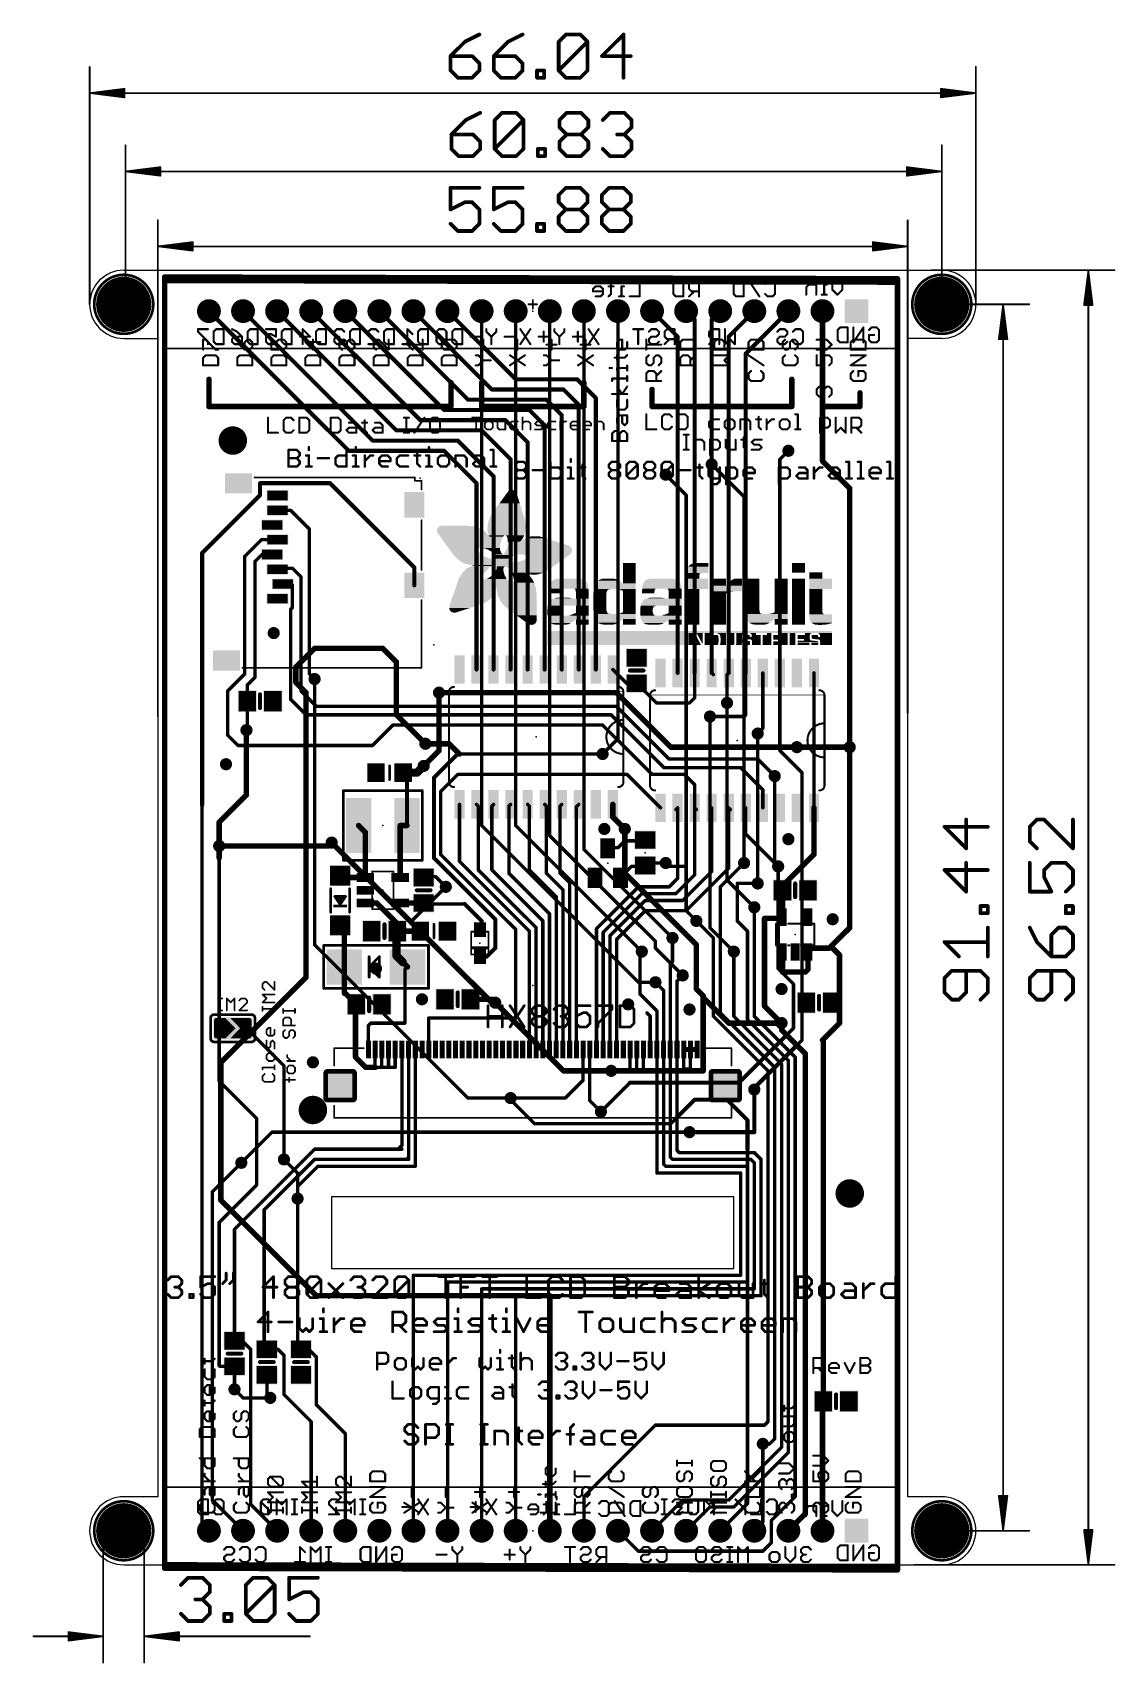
# Model space of a CAD drawing. Extents: x -37 to 43, y -51 to 71.
import ezdxf

# ---------------------------------------------------------------- set-up
doc = ezdxf.new("R2010")
doc.units = 0
for name, color, linetype in [('1', 12, 'CONTINUOUS'), ('16', 132, 'CONTINUOUS'), ('17', 110, 'CONTINUOUS'), ('18', 110, 'CONTINUOUS'), ('20', 53, 'CONTINUOUS'), ('21', 40, 'CONTINUOUS'), ('22', 6, 'CONTINUOUS'), ('23', 40, 'CONTINUOUS'), ('24', 6, 'CONTINUOUS'), ('29', 253, 'CONTINUOUS'), ('41', 12, 'CONTINUOUS'), ('47', 253, 'CONTINUOUS')]:
    doc.layers.add(name, color=color, linetype=linetype)

# ---------------------------------------------------------------- blocks, each defined once
blk = doc.blocks.new('RECT')
blk.add_solid([(-0.5, -0.5), (0.5, -0.5), (-0.5, 0.5), (0.5, 0.5)])
blk = doc.blocks.new('SQUAREP')
blk.add_solid([(-0.5, -0.5), (0.5, -0.5), (-0.5, 0.5), (0.5, 0.5)])
blk = doc.blocks.new('ROUNDP')
at = {"const_width": 0.5}
blk.add_lwpolyline([(0, -0.25, 1), (0, 0.25, 1), (0, -0.25)], format="xyb", dxfattribs=at)
blk = doc.blocks.new('RECT121920X243840R50')
at = {"const_width": 0.1905}
blk.add_lwpolyline([(0.2858, -0.5715), (0.2858, 0.5715, 0.4142), (0.1905, 0.6668), (-0.1905, 0.6668, 0.4142), (-0.2858, 0.5715), (-0.2858, -0.5715, 0.4142), (-0.1905, -0.6668), (0.1905, -0.6668, 0.4142)], format="xyb", close=True, dxfattribs=at)
blk.add_solid([(-0.2159, -0.5969), (0.2159, -0.5969), (-0.2159, 0.5969), (0.2159, 0.5969)])
blk = doc.blocks.new('PIE')
at = {"const_width": 0.5}
blk.add_lwpolyline([(0, -0.25, 1), (0, 0.25, 1), (0, -0.25)], format="xyb", dxfattribs=at)
blk = doc.blocks.new('RECT384000X384000R25')
at = {"const_width": 0.3}
blk.add_lwpolyline([(1.05, -0.9), (1.05, 0.9, 0.4142), (0.9, 1.05), (-0.9, 1.05, 0.4142), (-1.05, 0.9), (-1.05, -0.9, 0.4142), (-0.9, -1.05), (0.9, -1.05, 0.4142)], format="xyb", close=True, dxfattribs=at)
blk.add_solid([(-0.9254, -0.9254), (0.9254, -0.9254), (-0.9254, 0.9254), (0.9254, 0.9254)])
blk = doc.blocks.new('RECT400256X400256R25')
at = {"const_width": 0.3127}
blk.add_lwpolyline([(1.0945, -0.9381), (1.0945, 0.9381, 0.4142), (0.9381, 1.0945), (-0.9381, 1.0945, 0.4142), (-1.0945, 0.9381), (-1.0945, -0.9381, 0.4142), (-0.9381, -1.0945), (0.9381, -1.0945, 0.4142)], format="xyb", close=True, dxfattribs=at)
blk.add_solid([(-0.9635, -0.9635), (0.9635, -0.9635), (-0.9635, 0.9635), (0.9635, 0.9635)])
blk = doc.blocks.new('ROUNDV')
at = {"const_width": 0.5}
blk.add_lwpolyline([(0, -0.25, 1), (0, 0.25, 1), (0, -0.25)], format="xyb", dxfattribs=at)

msp = doc.modelspace()

# ---------------------------------------------------------------- linework, layer by layer
at = {"layer": '1'}
for points, const_width in [([(-27.432, 52.832), (-27.432, -43.18)], 0.4064), ([(27.178, 52.705), (-27.432, 52.832)], 0.4064), ([(27.178, -43.307), (27.178, 52.705)], 0.4064), ([(-24.13, 50.292), (-13.716, 39.878)], 0.3048), ([(-21.59, 50.292), (-11.938, 40.64)], 0.3048), ([(-19.05, 50.292), (-10.16, 41.402)], 0.3048), ([(-16.51, 50.292), (-8.382, 42.164)], 0.3048), ([(-13.97, 50.292), (-6.604, 42.926)], 0.3048), ([(-11.43, 50.292), (-4.826, 43.688)], 0.3048), ([(-8.89, 50.292), (-3.048, 44.45)], 0.3048), ([(-6.35, 50.292), (-1.27, 45.212)], 0.3048), ([(8.89, 50.292), (10.795, 48.387)], 0.3048), ([(11.43, 50.292), (12.065, 49.657)], 0.3048), ([(13.97, 50.292), (13.335, 49.657)], 0.3048), ([(16.51, 50.292), (14.605, 48.387)], 0.3048), ([(19.05, 50.292), (15.875, 47.117)], 0.3048), ([(21.59, 50.292), (21.59, 39.116)], 0.4064), ([(12.065, 49.657), (12.065, 23.3172)], 0.3048), ([(13.335, 49.657), (13.335, 38.862)], 0.3048), ([(10.795, 48.387), (10.795, 23.3172)], 0.3048), ([(14.605, 48.387), (14.605, 23.3172)], 0.3048), ([(15.875, 47.117), (15.875, 23.3172)], 0.3048), ([(-1.27, 45.212), (3.302, 45.212)], 0.3048), ([(3.302, 45.212), (4.699, 43.815)], 0.3048), ([(-4.826, 43.688), (1.016, 43.688)], 0.3048), ([(-3.048, 44.45), (2.286, 44.45)], 0.3048), ([(1.016, 43.688), (2.159, 42.545)], 0.3048), ([(2.286, 44.45), (3.429, 43.307)], 0.3048), ([(4.699, 43.815), (4.699, 23.5712)], 0.3048), ([(-6.604, 42.926), (-0.254, 42.926)], 0.3048), ([(-0.254, 42.926), (0.889, 41.783)], 0.3048), ([(2.159, 42.545), (2.159, 23.5712)], 0.3048), ([(3.429, 43.307), (3.429, 23.5712)], 0.3048), ([(-10.16, 41.402), (-3.81, 41.402)], 0.3048), ([(-8.382, 42.164), (-2.032, 42.164)], 0.3048), ([(-3.81, 41.402), (-1.651, 39.243)], 0.3048), ([(-2.032, 42.164), (-0.381, 40.513)], 0.3048), ([(0.889, 41.783), (0.889, 23.5712)], 0.3048), ([(-11.938, 40.64), (-5.588, 40.64)], 0.3048), ([(-5.588, 40.64), (-2.921, 37.973)], 0.3048), ([(-0.381, 40.513), (-0.381, 23.5712)], 0.3048), ([(-13.716, 39.878), (-6.604, 39.878)], 0.3048), ([(-6.604, 39.878), (-4.191, 37.465)], 0.3048), ([(-1.651, 39.243), (-1.651, 23.5712)], 0.3048), ([(13.335, 38.862), (13.335, 23.3172)], 0.3048), ([(18.415, 39.243), (19.05, 39.878)], 0.254), ([(18.415, 23.3172), (18.415, 39.243)], 0.254), ([(21.59, 39.116), (23.622, 37.084)], 0.4064), ([(-2.921, 37.973), (-2.921, 23.5712)], 0.3048), ([(9.906, 38.1), (10.795, 37.211)], 0.254), ([(-24.638, 32.258), (-20.32, 36.576)], 0.3048), ([(-20.32, 36.576), (-20.32, 37.465)], 0.3048), ([(-20.32, 37.465), (-15.113, 37.465)], 0.3048), ([(-15.113, 37.465), (-8.822, 31.174)], 0.3048), ([(-4.191, 37.465), (-4.191, 23.5712)], 0.3048), ([(10.795, 37.211), (10.795, 23.3172)], 0.254), ([(23.622, 37.084), (23.622, 17.78)], 0.4064), ([(-19.009, 35.433), (-19.022, 35.446)], 0.254), ([(-18.034, 35.433), (-19.009, 35.433)], 0.254), ([(-16.65, 34.049), (-18.034, 35.433)], 0.254), ([(-16.65, 23.254), (-16.65, 34.049)], 0.254), ([(-20.221, 33.246), (-21.463, 32.004)], 0.254), ([(-19.022, 33.246), (-20.221, 33.246)], 0.254), ([(-24.638, 13.462), (-24.638, 32.258)], 0.3048), ([(-21.463, 32.004), (-21.463, 23.241)], 0.254), ([(-20.178, 32.146), (-20.701, 31.623)], 0.254), ([(-20.701, 31.623), (-20.701, 22.987)], 0.254), ([(-20.178, 32.146), (-19.422, 32.146)], 0.254), ([(-18.953, 31.115), (-19.022, 31.046)], 0.254), ([(-17.907, 31.115), (-18.953, 31.115)], 0.254), ([(-17.272, 30.48), (-17.907, 31.115)], 0.254), ([(-17.272, 21.971), (-17.272, 30.48)], 0.254), ([(-8.822, 31.174), (-8.822, 29.846)], 0.3048), ([(-18.596, 29.972), (-18.622, 29.946)], 0.254), ([(-18.034, 29.972), (-18.596, 29.972)], 0.254), ([(-17.907, 29.845), (-18.034, 29.972)], 0.254), ([(-17.907, 28.194), (-17.907, 29.845)], 0.254), ([(-18.034, 28.067), (-17.907, 28.194)], 0.254), ([(-18.034, 21.336), (-18.034, 28.067)], 0.254), ([(-21.463, 23.241), (-22.733, 21.971)], 0.254), ([(-20.701, 22.987), (-21.27, 22.418)], 0.254), ([(-16.256, 22.86), (-16.65, 23.254)], 0.254), ([(5.969, 23.5712), (6.9952, 22.545)], 0.254), ([(12.065, 21.463), (12.065, 23.3172)], 0.254), ([(13.462, 23.1902), (13.335, 23.3172)], 0.254), ([(14.605, 23.3172), (14.478, 23.1902)], 0.254), ([(14.478, 23.1902), (14.478, 21.082)], 0.254), ([(15.875, 20.193), (15.875, 23.3172)], 0.254), ([(17.145, 23.3172), (17.145, 19.177)], 0.254), ([(20.955, 13.2588), (20.955, 23.3172)], 0.254), ([(-22.733, 21.971), (-22.733, 18.669)], 0.254), ([(-21.27, 22.418), (-21.27, 21.209)], 0.254), ([(-16.129, 20.828), (-17.272, 21.971)], 0.254), ([(-6.985, 21.844), (6.223, 21.844)], 0.4064), ([(6.223, 21.844), (10.287, 17.78)], 0.4064), ([(6.9952, 22.545), (7.747, 22.545)], 0.254), ([(7.747, 22.545), (9.21, 21.082)], 0.254), ([(-21.27, 19.116), (-21.27, 21.209)], 0.254), ([(-16.891, 20.193), (-18.034, 21.336)], 0.254), ([(-16.129, 20.828), (6.223, 20.828)], 0.254), ([(6.223, 20.828), (10.16, 16.891)], 0.254), ([(9.21, 21.082), (11.684, 21.082)], 0.254), ([(11.684, 21.082), (12.065, 21.463)], 0.254), ([(5.842, 20.193), (-16.891, 20.193)], 0.254), ([(-11.938, 17.907), (-10.414, 19.431)], 0.254), ([(-10.414, 19.431), (5.207, 19.431)], 0.254), ([(5.207, 19.431), (8.89, 15.748)], 0.254), ([(9.779, 16.256), (5.842, 20.193)], 0.254), ([(13.208, 20.066), (15.748, 20.066)], 0.254), ([(15.748, 20.066), (15.875, 20.193)], 0.254), ([(-22.733, 18.669), (-21.971, 17.907)], 0.254), ([(-21.336, 19.05), (-21.27, 19.116)], 0.254), ([(17.145, 19.177), (16.764, 18.796)], 0.254), ([(-21.971, 17.907), (-11.938, 17.907)], 0.254), ([(-8.001, 18.034), (-6.223, 18.034)], 0.4064), ([(-5.588, 17.272), (-7.366, 15.494)], 0.3048), ([(-6.223, 18.034), (-5.461, 17.272)], 0.4064), ([(-5.588, 17.272), (-5.461, 17.272)], 0.254), ([(-5.461, 17.272), (5.207, 17.272)], 0.254), ([(10.287, 17.78), (19.685, 17.78)], 0.4064), ([(23.622, 17.78), (23.622, 4.318)], 0.4064), ([(-9.652, 15.875), (-8.636, 15.875)], 0.6096), ([(-9.652, 15.875), (-9.376, 15.599)], 0.3048), ([(-8.636, 15.875), (-8.128, 16.383)], 0.6096), ([(-6.858, 14.478), (-5.588, 15.748)], 0.254), ([(-5.588, 15.748), (7.0358, 15.748)], 0.254), ([(7.0358, 15.748), (9.525, 13.2588)], 0.254), ([(8.89, 15.748), (11.303, 15.748)], 0.254), ([(15.494, 16.256), (9.779, 16.256)], 0.254), ([(10.16, 16.891), (16.764, 16.891)], 0.254), ([(11.303, 15.748), (12.065, 14.986)], 0.254), ([(17.145, 14.605), (15.494, 16.256)], 0.254), ([(16.764, 16.891), (18.034, 15.621)], 0.254), ([(-9.376, 15.599), (-9.376, 11.938)], 0.3048), ([(-7.366, 15.494), (-7.366, 9.525)], 0.3048), ([(-6.858, 9.779), (-6.858, 14.478)], 0.254), ([(12.065, 14.986), (12.065, 13.2588)], 0.254), ([(17.145, 13.2588), (17.145, 14.605)], 0.254), ([(-24.638, -40.132), (-24.638, 13.462)], 0.254), ([(-5.461, 9.271), (-5.461, 13.5128)], 0.254), ([(-4.064, 13.3858), (-4.191, 13.5128)], 0.254), ([(-4.064, 8.636), (-4.064, 13.3858)], 0.254), ([(-3.048, 13.3858), (-2.921, 13.5128)], 0.254), ([(-3.048, 8.636), (-3.048, 13.3858)], 0.254), ([(-1.778, 13.3858), (-1.651, 13.5128)], 0.254), ([(-1.778, 8.382), (-1.778, 13.3858)], 0.254), ([(-0.254, 13.3858), (-0.381, 13.5128)], 0.254), ([(-0.254, 8.636), (-0.254, 13.3858)], 0.254), ([(1.016, 13.3858), (0.889, 13.5128)], 0.254), ([(1.016, 8.382), (1.016, 13.3858)], 0.254), ([(2.032, 13.3858), (2.159, 13.5128)], 0.254), ([(2.032, 8.382), (2.032, 13.3858)], 0.254), ([(3.25, 13.3338), (3.429, 13.5128)], 0.254), ([(3.25, 13.3338), (3.25, -4.76)], 0.254), ([(5.969, 13.5128), (5.969, 12.573)], 0.4064), ([(10.668, 13.1318), (10.795, 13.2588)], 0.254), ([(10.795, 8.001), (10.795, 13.2588)], 0.254), ([(12.192, 13.1318), (12.065, 13.2588)], 0.254), ([(12.065, 8.255), (12.065, 13.2588)], 0.254), ([(13.208, 13.1318), (13.335, 13.2588)], 0.254), ([(13.335, 8.509), (13.335, 13.2588)], 0.254), ([(14.732, 13.1318), (14.605, 13.2588)], 0.254), ([(14.605, 8.763), (14.605, 13.2588)], 0.254), ([(15.875, 13.2588), (15.875, 11.303)], 0.254), ([(20.955, 9.779), (20.955, 13.2588)], 0.4064), ([(5.969, 12.573), (6.858, 11.684)], 0.4064), ([(-12.976, 11.938), (-12.4761, 11.4381)], 0.4064), ([(-12.4761, 11.4381), (-12.4761, 8.062)], 0.4064), ([(-9.376, 11.938), (-9.8759, 11.938)], 0.4064), ([(-9.8759, 11.938), (-9.8759, 8.062)], 0.4064), ([(6.858, 11.684), (6.858, 10.795)], 0.254), ([(8.321, 10.795), (8.382, 10.856)], 0.254), ([(15.875, 11.303), (18.288, 8.89)], 0.254), ([(-23.368, 10.414), (-23.368, 9.525)], 0.4064), ([(-15.24, 10.414), (-23.368, 10.414)], 0.4064), ([(-14.986, 10.668), (-15.24, 10.414)], 0.4064), ([(-1.27, 4.191), (-6.858, 9.779)], 0.254), ([(5.631, 10.287), (5.588, 10.244)], 0.254), ([(6.35, 10.287), (5.631, 10.287)], 0.254), ([(6.858, 10.795), (6.35, 10.287)], 0.254), ([(6.858, 10.795), (8.321, 10.795)], 0.254), ([(18.558, 7.382), (20.955, 9.779)], 0.4064), ([(-23.368, 9.525), (-23.368, -3.175)], 0.254), ([(-7.366, 9.525), (-2.794, 4.953)], 0.3048), ([(-0.25, 4.06), (-5.461, 9.271)], 0.254), ([(0.25, 4.322), (-4.064, 8.636)], 0.254), ([(0.75, 4.838), (-3.048, 8.636)], 0.254), ([(1.75, 6.632), (-0.254, 8.636)], 0.254), ([(6.538, 8.08), (7.348, 8.89)], 0.254), ([(7.348, 8.89), (8.316, 8.89)], 0.254), ([(8.316, 8.89), (8.382, 8.956)], 0.254), ([(8.57, 9.144), (8.382, 8.956)], 0.254), ([(9.906, 9.144), (8.57, 9.144)], 0.254), ([(11.176, 6.35), (13.335, 8.509)], 0.254), ([(11.43, 5.588), (14.605, 8.763)], 0.254), ([(13.97, 7.366), (15.748, 9.144)], 0.254), ([(-14.351, 8.2), (-14.213, 8.062)], 0.4064), ([(-14.213, 8.062), (-12.4761, 8.062)], 0.4064), ([(-8.062, 8.128), (-8.128, 8.062)], 0.254), ([(-7.239, 8.128), (-8.062, 8.128)], 0.254), ([(-7.239, 8.128), (-6.477, 7.366)], 0.254), ([(1.25, 5.354), (-1.778, 8.382)], 0.254), ([(2.25, 7.148), (1.016, 8.382)], 0.254), ([(2.75, 7.664), (2.032, 8.382)], 0.254), ([(2.75, 7.664), (2.75, -4.76)], 0.254), ([(4.75, 4.242), (7.874, 7.366)], 0.254), ([(6.538, 8.044), (6.538, 8.08)], 0.254), ([(7.874, 7.366), (10.16, 7.366)], 0.254), ([(10.16, 7.366), (10.795, 8.001)], 0.254), ([(10.668, 6.858), (12.065, 8.255)], 0.254), ([(13.97, -2.032), (13.97, 7.366)], 0.254), ([(15.24, 4.826), (15.24, 7.62)], 0.254), ([(15.24, 7.62), (16.764, 7.62)], 0.254), ([(18.558, 7.382), (18.558, 7.162)], 0.4064), ([(18.558, 7.162), (18.608, 7.112)], 0.4064), ([(18.608, 5.11), (18.608, 7.112)], 0.4064), ([(-12.4761, 6.162), (-11.623, 6.162)], 0.4064), ([(-11.623, 6.162), (-10.16, 4.699)], 0.4064), ([(-9.8759, 6.162), (-8.128, 6.162)], 0.4064), ([(-8.062, 6.096), (-8.128, 6.162)], 0.254), ([(-5.08, 6.096), (-8.062, 6.096)], 0.254), ([(-5.08, 6.096), (-3.81, 4.826)], 0.3048), ([(1.75, 6.632), (1.75, -4.76)], 0.254), ([(2.25, 7.148), (2.25, -4.76)], 0.254), ([(5.25, 3.98), (8.128, 6.858)], 0.254), ([(5.75, 3.718), (8.382, 6.35)], 0.254), ([(8.128, 6.858), (10.668, 6.858)], 0.254), ([(8.382, 6.35), (11.176, 6.35)], 0.254), ([(-10.16, 4.699), (-10.16, 4.191)], 0.4064), ([(-3.81, 4.826), (-3.81, 4.302)], 0.3048), ([(-2.794, 4.953), (-2.794, 2.794)], 0.3048), ([(0.75, 4.838), (0.75, -4.76)], 0.254), ([(1.25, 5.354), (1.25, -4.76)], 0.254), ([(6.25, 3.456), (8.382, 5.588)], 0.254), ([(8.382, 5.588), (11.43, 5.588)], 0.254), ([(13.462, 3.556), (12.192, 4.826)], 0.254), ([(16.002, 4.064), (15.24, 4.826)], 0.254), ([(16.51, -2.286), (16.51, 5.842)], 0.254), ([(17.272, -1.524), (17.272, 5.014)], 0.4064), ([(17.272, 5.014), (18.512, 5.014)], 0.4064), ([(18.512, 5.014), (18.608, 5.11)], 0.4064), ([(-14.351, 4.5), (-14.0335, 4.1825)], 0.4064), ([(-14.0335, 4.1825), (-14.0335, 1.397)], 0.4064), ([(-10.16, 4.191), (-10.16, 2.2225)], 0.6096), ([(-10.099, 4.13), (-10.16, 4.191)], 0.6096), ([(-10.099, 4.064), (-10.099, 4.13)], 0.6096), ([(-10.099, 4.064), (-8.382, 4.064)], 0.4064), ([(-3.81, 4.302), (-3.937, 4.175)], 0.3048), ([(-1.27, 4.191), (-1.27, -2.413)], 0.254), ([(-0.25, 4.06), (-0.25, -4.76)], 0.254), ([(0.25, 4.322), (0.25, -4.76)], 0.254), ([(4.75, 4.242), (4.75, -4.76)], 0.254), ([(5.25, 3.98), (5.25, -4.76)], 0.254), ([(5.75, 3.718), (5.75, -4.76)], 0.254), ([(10.414, 1.778), (10.414, 3.556)], 0.254), ([(13.462, -2.286), (13.462, 3.556)], 0.254), ([(16.002, -2.54), (16.002, 4.064)], 0.254), ([(23.622, 4.318), (22.225, 2.921)], 0.4064), ([(-10.16, 2.2225), (-9.6837, 1.7463)], 0.6096), ([(-2.794, 2.794), (-3.413, 2.175)], 0.3048), ([(6.25, 3.456), (6.25, -4.76)], 0.254), ([(8.001, 2.413), (8.128, 2.54)], 0.254), ([(8.001, -0.635), (8.001, 2.413)], 0.254), ([(14.986, -2.286), (14.986, 2.54)], 0.254), ([(18.608, 2.51), (18.608, 1.016)], 0.4064), ([(20.792, 2.794), (20.508, 2.51)], 0.4064), ([(20.508, 1.204), (20.508, 2.51)], 0.4064), ([(22.098, 2.794), (20.792, 2.794)], 0.4064), ([(22.225, 2.921), (22.098, 2.794)], 0.4064), ([(22.86, 2.286), (22.225, 2.921)], 0.4064), ([(22.86, -1.27), (22.86, 2.286)], 0.4064), ([(-14.0335, 1.397), (-14.0335, -0.5715)], 0.4064), ([(-9.6837, 1.7463), (-10.033, 2.0955)], 0.4064), ([(-9.3345, 1.397), (-9.6837, 1.7463)], 0.4064), ([(-9.525, 1.2065), (-9.3345, 1.397)], 0.254), ([(-9.525, -2.794), (-9.525, 1.2065)], 0.254), ([(-3.413, 2.175), (-3.937, 2.175)], 0.3048), ([(10.25, 1.614), (10.414, 1.778)], 0.254), ([(10.25, 1.614), (10.25, -4.76)], 0.254), ([(18.608, 1.016), (20.32, 1.016)], 0.4064), ([(20.32, 1.016), (20.508, 1.204)], 0.4064), ([(9.75, -0.352), (9.144, 0.254)], 0.254), ([(10.75, 0.336), (11.176, 0.762)], 0.254), ([(10.75, 0.336), (10.75, -4.76)], 0.254), ([(-14.0335, -0.5715), (-13.9675, -0.5715)], 0.4064), ([(-13.9675, -0.5715), (-13.142, -1.397)], 0.4064), ([(-13.208, -1.463), (-13.142, -1.397)], 0.4064), ([(-4.638, -1.016), (-3.048, -1.016)], 0.4064), ([(-3.048, -1.016), (-2.794, -1.27)], 0.4064), ([(-2.982, -1.082), (-2.794, -1.27)], 0.4064), ([(9.25, -1.884), (8.001, -0.635)], 0.254), ([(9.75, -4.76), (9.75, -0.352)], 0.254), ([(22.286, -1.27), (22.86, -1.27)], 0.4064), ([(22.86, -2.794), (22.86, -1.27)], 0.4064), ([(-23.495, -2.4384), (-22.9235, -2.4384)], 0.0508), ([(-23.495, -3.9116), (-23.495, -2.4384)], 0.0508), ([(-22.9235, -2.4384), (-22.1869, -3.175)], 0.0508), ([(-22.479, -2.4384), (-21.7678, -3.175)], 0.0508), ([(-21.209, -2.4384), (-22.479, -2.4384)], 0.0508), ([(-21.209, -3.9116), (-21.209, -2.4384)], 0.0508), ([(-13.208, -5.334), (-13.208, -1.463)], 0.4064), ([(-7.75, -2.413), (-1.27, -2.413)], 0.254), ([(-7.75, -4.76), (-7.75, -2.413)], 0.254), ([(8.75, -2.273), (8.509, -2.032)], 0.254), ([(8.75, -4.76), (8.75, -2.273)], 0.254), ([(9.25, -4.76), (9.25, -1.884)], 0.254), ([(17.526, -6.35), (13.462, -2.286)], 0.254), ([(18.034, -6.096), (13.97, -2.032)], 0.254), ([(18.542, -5.842), (14.986, -2.286)], 0.254), ([(19.05, -5.588), (16.002, -2.54)], 0.254), ([(19.558, -5.334), (16.51, -2.286)], 0.254), ([(17.272, -1.524), (18.542, -2.794)], 0.4064), ([(-23.495, -2.4892), (-22.8727, -2.4892)], 0.0508), ([(-23.495, -2.54), (-22.8219, -2.54)], 0.0508), ([(-23.495, -2.5908), (-22.7711, -2.5908)], 0.0508), ([(-23.495, -2.6416), (-22.7203, -2.6416)], 0.0508), ([(-23.495, -2.6924), (-22.6695, -2.6924)], 0.0508), ([(-23.495, -2.7432), (-22.6187, -2.7432)], 0.0508), ([(-23.495, -2.794), (-22.5679, -2.794)], 0.0508), ([(-23.495, -2.8448), (-22.5171, -2.8448)], 0.0508), ([(-23.495, -2.8956), (-22.4663, -2.8956)], 0.0508), ([(-23.495, -2.9464), (-22.4155, -2.9464)], 0.0508), ([(-23.495, -2.9972), (-22.3647, -2.9972)], 0.0508), ([(-23.495, -3.048), (-22.3139, -3.048)], 0.0508), ([(-23.495, -3.0988), (-22.2631, -3.0988)], 0.0508), ([(-23.495, -3.1496), (-22.2123, -3.1496)], 0.0508), ([(-23.495, -3.2004), (-22.2123, -3.2004)], 0.0508), ([(-23.495, -3.2512), (-22.2631, -3.2512)], 0.0508), ([(-23.495, -3.302), (-22.3139, -3.302)], 0.0508), ([(-23.495, -3.3528), (-22.3647, -3.3528)], 0.0508), ([(-23.495, -3.4036), (-22.4155, -3.4036)], 0.0508), ([(-23.495, -3.4544), (-22.4663, -3.4544)], 0.0508), ([(-23.495, -3.5052), (-22.5171, -3.5052)], 0.0508), ([(-23.495, -3.556), (-22.5679, -3.556)], 0.0508), ([(-23.495, -3.6068), (-22.6187, -3.6068)], 0.0508), ([(-23.495, -3.6576), (-22.6695, -3.6576)], 0.0508), ([(-23.368, -3.175), (-23.368, -7.112)], 0.254), ([(-22.1869, -3.175), (-22.9235, -3.9116)], 0.0508), ([(-21.7678, -3.175), (-22.479, -3.9116)], 0.0508), ([(-22.43, -2.4892), (-21.209, -2.4892)], 0.0508), ([(-22.3809, -2.54), (-21.209, -2.54)], 0.0508), ([(-22.3319, -2.5908), (-21.209, -2.5908)], 0.0508), ([(-22.2828, -2.6416), (-21.209, -2.6416)], 0.0508), ([(-22.2338, -2.6924), (-21.209, -2.6924)], 0.0508), ([(-22.2338, -3.6576), (-21.209, -3.6576)], 0.0508), ([(-22.1847, -2.7432), (-21.209, -2.7432)], 0.0508), ([(-22.1847, -3.6068), (-21.209, -3.6068)], 0.0508), ([(-22.1357, -2.794), (-21.209, -2.794)], 0.0508), ([(-22.1357, -3.556), (-21.209, -3.556)], 0.0508), ([(-22.0866, -2.8448), (-21.209, -2.8448)], 0.0508), ([(-22.0866, -3.5052), (-21.209, -3.5052)], 0.0508), ([(-22.0376, -2.8956), (-21.209, -2.8956)], 0.0508), ([(-22.0376, -3.4544), (-21.209, -3.4544)], 0.0508), ([(-21.9885, -2.9464), (-21.209, -2.9464)], 0.0508), ([(-21.9885, -3.4036), (-21.209, -3.4036)], 0.0508), ([(-21.9395, -2.9972), (-21.209, -2.9972)], 0.0508), ([(-21.9395, -3.3528), (-21.209, -3.3528)], 0.0508), ([(-21.8904, -3.048), (-21.209, -3.048)], 0.0508), ([(-21.8904, -3.302), (-21.209, -3.302)], 0.0508), ([(-21.8414, -3.0988), (-21.209, -3.0988)], 0.0508), ([(-21.8414, -3.2512), (-21.209, -3.2512)], 0.0508), ([(-21.7923, -3.1496), (-21.209, -3.1496)], 0.0508), ([(-21.7923, -3.2004), (-21.209, -3.2004)], 0.0508), ([(-21.336, -3.175), (-18.542, -5.969)], 0.254), ([(-12.25, -2.979), (-12.065, -2.794)], 0.254), ([(-12.25, -4.76), (-12.25, -2.979)], 0.254), ([(-12.065, -2.794), (-9.525, -2.794)], 0.254), ([(18.542, -2.794), (18.558, -2.794)], 0.4064), ([(18.558, -3.318), (18.558, -2.794)], 0.4064), ([(20.32, -5.08), (18.558, -3.318)], 0.4064), ([(21.59, -4.064), (22.86, -2.794)], 0.4064), ([(-23.495, -3.7084), (-22.7203, -3.7084)], 0.0508), ([(-23.495, -3.7592), (-22.7711, -3.7592)], 0.0508), ([(-23.495, -3.81), (-22.8219, -3.81)], 0.0508), ([(-23.495, -3.8608), (-22.8727, -3.8608)], 0.0508), ([(-22.9235, -3.9116), (-23.495, -3.9116)], 0.0508), ([(-23.495, -3.9116), (-22.9235, -3.9116)], 0.0508), ([(-22.479, -3.9116), (-21.209, -3.9116)], 0.0508), ([(-22.479, -3.9116), (-21.209, -3.9116)], 0.0508), ([(-22.43, -3.8608), (-21.209, -3.8608)], 0.0508), ([(-22.3809, -3.81), (-21.209, -3.81)], 0.0508), ([(-22.3319, -3.7592), (-21.209, -3.7592)], 0.0508), ([(-22.2828, -3.7084), (-21.209, -3.7084)], 0.0508), ([(-11.75, -4.76), (-11.75, -6.096)], 0.254), ([(-11.25, -4.76), (-11.25, -6.096)], 0.254), ([(-10.75, -4.76), (-10.75, -5.035)], 0.254), ([(-10.75, -4.76), (-10.75, -6.096)], 0.254), ([(-10.25, -5.08), (-10.25, -4.76)], 0.254), ([(-10.25, -4.76), (-10.25, -6.096)], 0.254), ([(-9.75, -4.76), (-9.75, -11.909)], 0.254), ([(-9.25, -4.76), (-9.25, -12.806)], 0.254), ([(-8.75, -4.76), (-8.75, -13.462)], 0.254), ([(3.75, -7.052), (3.75, -4.76)], 0.254), ([(4.25, -4.76), (4.25, -8.568)], 0.254), ([(7.25, -4.688), (7.239, -4.699)], 0.254), ([(7.25, -4.76), (7.25, -4.688)], 0.254), ([(7.25, -4.76), (7.25, -6.35)], 0.254), ([(7.75, -4.696), (7.747, -4.699)], 0.254), ([(7.75, -4.696), (7.75, -4.76)], 0.254), ([(7.75, -4.76), (7.75, -6.35)], 0.254), ([(8.25, -4.76), (8.25, -6.35)], 0.254), ([(9.25, -4.76), (9.25, -13.97)], 0.254), ([(9.75, -4.76), (9.75, -13.306)], 0.254), ([(10.25, -4.76), (10.25, -12.79)], 0.254), ([(10.75, -4.76), (10.75, -12.274)], 0.254), ([(11.25, -4.76), (11.25, -6.223)], 0.254), ([(11.75, -4.76), (11.75, -6.223)], 0.254), ([(21.59, -4.064), (21.656, -4.13)], 0.4064), ([(21.656, -4.13), (21.656, -30.988)], 0.4064), ([(-18.542, -5.969), (-18.542, -12.954)], 0.254), ([(-13.208, -5.334), (-12.446, -6.096)], 0.4064), ([(-12.446, -6.096), (-11.75, -6.096)], 0.4064), ([(-11.25, -6.096), (-11.75, -6.096)], 0.254), ([(-10.75, -6.096), (-11.25, -6.096)], 0.254), ([(-10.25, -6.096), (-10.75, -6.096)], 0.254), ([(18.034, -33.782), (18.034, -6.096)], 0.254), ([(18.542, -34.417), (18.542, -5.842)], 0.254), ([(19.05, -34.798), (19.05, -5.588)], 0.254), ([(19.558, -38.1), (19.558, -5.334)], 0.254), ([(20.32, -39.37), (20.32, -5.08)], 0.4064), ([(-23.368, -7.112), (-20.574, -9.906)], 0.254), ([(2.42, -8.382), (3.75, -7.052)], 0.254), ([(7.25, -6.35), (5.842, -6.35)], 0.254), ([(7.75, -6.35), (7.25, -6.35)], 0.254), ([(8.25, -6.35), (7.75, -6.35)], 0.254), ([(11.25, -6.223), (11.75, -6.223)], 0.254), ([(17.526, -32.512), (17.526, -6.35)], 0.254), ([(-1.651, -8.382), (2.42, -8.382)], 0.254), ([(4.25, -8.568), (5.08, -9.398)], 0.254), ([(16.51, -7.747), (16.51, -10.922)], 0.3048), ([(-20.574, -9.906), (-20.574, -14.859)], 0.254), ([(16.51, -10.922), (11.684, -10.922)], 0.3048), ([(-22.225, -18.161), (-16.256, -12.192)], 0.254), ([(-16.256, -12.192), (-10.033, -12.192)], 0.254), ([(-9.75, -11.909), (-10.033, -12.192)], 0.254), ([(-10.033, -12.192), (-9.75, -12.192)], 0.254), ([(10.75, -12.274), (10.922, -12.446)], 0.254), ([(-23.876, -15.367), (-21.717, -13.208)], 0.254), ([(-16.256, -12.954), (-20.0158, -16.7138)], 0.254), ([(-16.002, -13.462), (-17.526, -14.986)], 0.254), ([(-9.398, -12.954), (-16.256, -12.954)], 0.254), ([(-16.002, -13.462), (-8.75, -13.462)], 0.254), ([(-9.25, -12.806), (-9.398, -12.954)], 0.254), ([(-9.25, -12.954), (-9.398, -12.954)], 0.254), ([(9.75, -13.306), (9.906, -13.462)], 0.254), ([(9.906, -13.462), (16.002, -13.462)], 0.254), ([(10.414, -12.954), (10.25, -12.79)], 0.254), ([(16.256, -12.954), (10.414, -12.954)], 0.254), ([(10.922, -12.446), (16.51, -12.446)], 0.254), ([(16.002, -13.462), (16.002, -22.098)], 0.254), ([(16.51, -13.208), (16.256, -12.954)], 0.254), ([(16.51, -12.446), (17.018, -12.954)], 0.254), ([(16.51, -22.606), (16.51, -13.208)], 0.254), ([(17.018, -12.954), (17.018, -23.114)], 0.254), ([(15.494, -13.97), (9.25, -13.97)], 0.254), ([(15.494, -21.59), (15.494, -13.97)], 0.254), ([(-23.876, -38.354), (-23.876, -15.367)], 0.254), ([(-20.574, -14.859), (-23.368, -17.653)], 0.254), ([(-17.526, -14.986), (-17.526, -15.875)], 0.254), ([(-17.526, -15.875), (-17.526, -26.863)], 0.254), ([(-20.0158, -16.7138), (-20.0158, -26.9132)], 0.254), ([(-23.368, -17.653), (-23.368, -28.321)], 0.254), ([(-22.225, -18.161), (-22.225, -26.482)], 0.254), ([(-8.89, -40.64), (-8.89, -21.59)], 0.254), ([(-8.89, -21.59), (15.494, -21.59)], 0.254), ([(16.002, -22.098), (-6.35, -22.098)], 0.254), ([(-6.35, -22.098), (-6.35, -40.64)], 0.254), ([(-3.81, -40.64), (-3.81, -22.606)], 0.254), ([(-3.81, -22.606), (16.51, -22.606)], 0.254), ([(17.018, -23.114), (-1.27, -23.114)], 0.254), ([(-1.27, -23.114), (-1.27, -40.64)], 0.254), ([(-21.651, -26.482), (-22.225, -26.482)], 0.254), ([(-21.021, -27.112), (-21.651, -26.482)], 0.254), ([(-17.526, -26.863), (-17.272, -27.117)], 0.254), ([(-21.021, -38.669), (-21.021, -27.112)], 0.254), ([(-20.0158, -26.9132), (-19.812, -27.117)], 0.254), ([(-18.984, -27.117), (-19.812, -27.117)], 0.254), ([(-18.542, -27.559), (-18.984, -27.117)], 0.254), ([(-18.542, -30.48), (-18.542, -27.559)], 0.254), ([(-17.206, -27.051), (-17.272, -27.117)], 0.254), ([(-16.764, -27.051), (-17.206, -27.051)], 0.254), ([(-16.129, -27.686), (-16.764, -27.051)], 0.254), ([(-16.129, -31.242), (-16.129, -27.686)], 0.254), ([(-23.368, -28.321), (-23.307, -28.382)], 0.254), ([(-23.307, -28.382), (-22.225, -28.382)], 0.254), ([(-22.225, -28.382), (-22.159, -28.448)], 0.254), ([(-21.844, -28.448), (-22.225, -28.829)], 0.254), ([(-22.225, -28.829), (-22.225, -30.099)], 0.254), ([(-22.159, -28.448), (-21.844, -28.448)], 0.254), ([(-19.812, -30.48), (-19.812, -29.017)], 0.254), ([(-19.558, -30.734), (-19.812, -30.48)], 0.254), ([(-16.51, -32.512), (-18.542, -30.48)], 0.254), ([(-13.97, -33.401), (-16.129, -31.242)], 0.254), ([(21.656, -30.988), (21.59, -31.054)], 0.4064), ([(21.59, -31.054), (21.59, -40.64)], 0.4064), ([(-16.51, -40.64), (-16.51, -32.512)], 0.254), ([(9.144, -32.766), (3.81, -38.1)], 0.254), ([(9.144, -32.766), (17.272, -32.766)], 0.254), ([(17.272, -32.766), (17.526, -32.512)], 0.254), ([(-13.97, -40.64), (-13.97, -33.401)], 0.254), ([(17.653, -34.163), (17.145, -34.163)], 0.254), ([(18.034, -33.782), (17.653, -34.163)], 0.254), ([(14.605, -38.354), (18.542, -34.417)], 0.254), ([(14.986, -38.862), (19.05, -34.798)], 0.254), ([(-21.59, -40.64), (-23.876, -38.354)], 0.254), ([(-19.05, -40.64), (-21.021, -38.669)], 0.254), ([(3.81, -38.1), (3.81, -40.64)], 0.254), ([(8.89, -40.64), (11.176, -38.354)], 0.254), ([(11.176, -38.354), (14.605, -38.354)], 0.254), ([(11.43, -40.64), (13.208, -38.862)], 0.254), ([(13.208, -38.862), (14.986, -38.862)], 0.254), ([(19.558, -38.1), (17.78, -39.878)], 0.254), ([(-24.13, -40.64), (-24.638, -40.132)], 0.254), ([(17.78, -39.878), (17.78, -41.529)], 0.254), ([(19.05, -40.64), (20.32, -39.37)], 0.4064), ([(7.874, -42.164), (6.35, -40.64)], 0.254), ([(21.59, -40.64), (21.606, -40.624)], 0.4064), ([(17.145, -42.164), (7.874, -42.164)], 0.254), ([(17.78, -41.529), (17.145, -42.164)], 0.254), ([(-27.432, -43.18), (27.178, -43.307)], 0.4064)]:
    msp.add_lwpolyline(points, dxfattribs=dict(at, const_width=const_width))
for points, const_width in [([(-27.3304, 52.832, 1), (-27.5336, 52.832)], 0.2032), ([(-27.4318, 52.9336, 1), (-27.4322, 52.7304)], 0.2032), ([(27.2796, 52.705, 1), (27.0764, 52.705)], 0.2032), ([(27.1778, 52.6034, 1), (27.1782, 52.8066)], 0.2032), ([(-24.0761, 50.3459, 1), (-24.1839, 50.2381)], 0.1524), ([(-21.5361, 50.3459, 1), (-21.6439, 50.2381)], 0.1524), ([(-18.9961, 50.3459, 1), (-19.1039, 50.2381)], 0.1524), ([(-16.4561, 50.3459, 1), (-16.5639, 50.2381)], 0.1524), ([(-13.9161, 50.3459, 1), (-14.0239, 50.2381)], 0.1524), ([(-11.3761, 50.3459, 1), (-11.4839, 50.2381)], 0.1524), ([(-8.8361, 50.3459, 1), (-8.9439, 50.2381)], 0.1524), ([(-6.2961, 50.3459, 1), (-6.4039, 50.2381)], 0.1524), ([(8.9439, 50.3459, 1), (8.8361, 50.2381)], 0.1524), ([(11.4839, 50.3459, 1), (11.3761, 50.2381)], 0.1524), ([(14.0239, 50.2381, 1), (13.9161, 50.3459)], 0.1524), ([(16.5639, 50.2381, 1), (16.4561, 50.3459)], 0.1524), ([(19.1039, 50.2381, 1), (18.9961, 50.3459)], 0.1524), ([(21.6916, 50.292, 1), (21.4884, 50.292)], 0.2032), ([(12.1412, 49.657, 1), (11.9888, 49.657)], 0.1524), ([(12.0111, 49.6031, 1), (12.1189, 49.7109)], 0.1524), ([(13.4112, 49.657, 1), (13.2588, 49.657)], 0.1524), ([(13.2811, 49.7109, 1), (13.3889, 49.6031)], 0.1524), ([(10.8712, 48.387, 1), (10.7188, 48.387)], 0.1524), ([(10.7411, 48.3331, 1), (10.8489, 48.4409)], 0.1524), ([(14.6812, 48.387, 1), (14.5288, 48.387)], 0.1524), ([(14.5511, 48.4409, 1), (14.6589, 48.3331)], 0.1524), ([(15.9512, 47.117, 1), (15.7988, 47.117)], 0.1524), ([(15.8211, 47.1709, 1), (15.9289, 47.0631)], 0.1524), ([(-1.27, 45.2882, 1), (-1.27, 45.1358)], 0.1524), ([(-1.3239, 45.1581, 1), (-1.2161, 45.2659)], 0.1524), ([(3.3559, 45.2659, 1), (3.2481, 45.1581)], 0.1524), ([(3.302, 45.1358, 1), (3.302, 45.2882)], 0.1524), ([(-4.826, 43.7642, 1), (-4.826, 43.6118)], 0.1524), ([(-4.8799, 43.6341, 1), (-4.7721, 43.7419)], 0.1524), ([(-3.048, 44.5262, 1), (-3.048, 44.3738)], 0.1524), ([(-3.1019, 44.3961, 1), (-2.9941, 44.5039)], 0.1524), ([(1.0699, 43.7419, 1), (0.9621, 43.6341)], 0.1524), ([(1.016, 43.6118, 1), (1.016, 43.7642)], 0.1524), ([(2.3399, 44.5039, 1), (2.2321, 44.3961)], 0.1524), ([(2.286, 44.3738, 1), (2.286, 44.5262)], 0.1524), ([(4.7752, 43.815, 1), (4.6228, 43.815)], 0.1524), ([(4.6451, 43.7611, 1), (4.7529, 43.8689)], 0.1524), ([(-6.604, 43.0022, 1), (-6.604, 42.8498)], 0.1524), ([(-6.6579, 42.8721, 1), (-6.5501, 42.9799)], 0.1524), ([(-0.2001, 42.9799, 1), (-0.3079, 42.8721)], 0.1524), ([(-0.254, 42.8498, 1), (-0.254, 43.0022)], 0.1524), ([(2.2352, 42.545, 1), (2.0828, 42.545)], 0.1524), ([(2.1051, 42.4911, 1), (2.2129, 42.5989)], 0.1524), ([(3.5052, 43.307, 1), (3.3528, 43.307)], 0.1524), ([(3.3751, 43.2531, 1), (3.4829, 43.3609)], 0.1524), ([(-10.16, 41.4782, 1), (-10.16, 41.3258)], 0.1524), ([(-10.2139, 41.3481, 1), (-10.1061, 41.4559)], 0.1524), ([(-8.382, 42.2402, 1), (-8.382, 42.0878)], 0.1524), ([(-8.4359, 42.1101, 1), (-8.3281, 42.2179)], 0.1524), ([(-3.7561, 41.4559, 1), (-3.8639, 41.3481)], 0.1524), ([(-3.81, 41.3258, 1), (-3.81, 41.4782)], 0.1524), ([(-1.9781, 42.2179, 1), (-2.0859, 42.1101)], 0.1524), ([(-2.032, 42.0878, 1), (-2.032, 42.2402)], 0.1524), ([(0.9652, 41.783, 1), (0.8128, 41.783)], 0.1524), ([(0.8351, 41.7291, 1), (0.9429, 41.8369)], 0.1524), ([(-11.938, 40.7162, 1), (-11.938, 40.5638)], 0.1524), ([(-11.9919, 40.5861, 1), (-11.8841, 40.6939)], 0.1524), ([(-5.5341, 40.6939, 1), (-5.6419, 40.5861)], 0.1524), ([(-5.588, 40.5638, 1), (-5.588, 40.7162)], 0.1524), ([(-0.3048, 40.513, 1), (-0.4572, 40.513)], 0.1524), ([(-0.4349, 40.4591, 1), (-0.3271, 40.5669)], 0.1524), ([(-13.716, 39.9542, 1), (-13.716, 39.8018)], 0.1524), ([(-13.7699, 39.8241, 1), (-13.6621, 39.9319)], 0.1524), ([(-6.5501, 39.9319, 1), (-6.6579, 39.8241)], 0.1524), ([(-6.604, 39.8018, 1), (-6.604, 39.9542)], 0.1524), ([(-1.5748, 39.243, 1), (-1.7272, 39.243)], 0.1524), ([(-1.7049, 39.1891, 1), (-1.5971, 39.2969)], 0.1524), ([(13.4112, 38.862, 1), (13.2588, 38.862)], 0.1524), ([(13.2588, 38.862, 1), (13.4112, 38.862)], 0.1524), ([(18.4785, 39.243, 1), (18.3515, 39.243)], 0.127), ([(18.3701, 39.2879, 1), (18.4599, 39.1981)], 0.127), ([(19.0949, 39.8331, 1), (19.0051, 39.9229)], 0.127), ([(21.4884, 39.116, 1), (21.6916, 39.116)], 0.2032), ([(21.6618, 39.1878, 1), (21.5182, 39.0442)], 0.2032), ([(-2.8448, 37.973, 1), (-2.9972, 37.973)], 0.1524), ([(-2.9749, 37.9191, 1), (-2.8671, 38.0269)], 0.1524), ([(9.9509, 38.1449, 1), (9.8611, 38.0551)], 0.127), ([(-20.2438, 37.465, 1), (-20.3962, 37.465)], 0.1524), ([(-20.32, 37.5412, 1), (-20.32, 37.3888)], 0.1524), ([(-20.3962, 36.576, 1), (-20.2438, 36.576)], 0.1524), ([(-20.2661, 36.5221, 1), (-20.3739, 36.6299)], 0.1524), ([(-15.0591, 37.5189, 1), (-15.1669, 37.4111)], 0.1524), ([(-15.113, 37.3888, 1), (-15.113, 37.5412)], 0.1524), ([(-4.1148, 37.465, 1), (-4.2672, 37.465)], 0.1524), ([(-4.2449, 37.4111, 1), (-4.1371, 37.5189)], 0.1524), ([(10.8585, 37.211, 1), (10.7315, 37.211)], 0.127), ([(10.7501, 37.1661, 1), (10.8399, 37.2559)], 0.127), ([(23.7236, 37.084, 1), (23.5204, 37.084)], 0.2032), ([(23.5502, 37.0122, 1), (23.6938, 37.1558)], 0.2032), ([(-18.9771, 35.4909, 1), (-19.0669, 35.4011)], 0.127), ([(-19.009, 35.4965, 1), (-19.009, 35.3695)], 0.127), ([(-19.0539, 35.3881, 1), (-18.9641, 35.4779)], 0.127), ([(-17.9891, 35.4779, 1), (-18.0789, 35.3881)], 0.127), ([(-18.034, 35.3695, 1), (-18.034, 35.4965)], 0.127), ([(-16.5865, 34.049, 1), (-16.7135, 34.049)], 0.127), ([(-16.6949, 34.0041, 1), (-16.6051, 34.0939)], 0.127), ([(-20.221, 33.3095, 1), (-20.221, 33.1825)], 0.127), ([(-20.1761, 33.2011, 1), (-20.2659, 33.2909)], 0.127), ([(-19.022, 33.1825, 1), (-19.022, 33.3095)], 0.127), ([(-24.5618, 32.258, 1), (-24.7142, 32.258)], 0.1524), ([(-24.6919, 32.3119, 1), (-24.5841, 32.2041)], 0.1524), ([(-21.3995, 32.004, 1), (-21.5265, 32.004)], 0.127), ([(-21.5079, 32.0489, 1), (-21.4181, 31.9591)], 0.127), ([(-20.6375, 31.623, 1), (-20.7645, 31.623)], 0.127), ([(-20.7459, 31.6679, 1), (-20.6561, 31.5781)], 0.127), ([(-20.178, 32.2095, 1), (-20.178, 32.0825)], 0.127), ([(-20.1331, 32.1011, 1), (-20.2229, 32.1909)], 0.127), ([(-19.422, 32.0825, 1), (-19.422, 32.2095)], 0.127), ([(-19.0669, 31.0909, 1), (-18.9771, 31.0011)], 0.127), ([(-18.953, 31.1785, 1), (-18.953, 31.0515)], 0.127), ([(-18.9081, 31.0701, 1), (-18.9979, 31.1599)], 0.127), ([(-17.8621, 31.1599, 1), (-17.9519, 31.0701)], 0.127), ([(-17.907, 31.0515, 1), (-17.907, 31.1785)], 0.127), ([(-17.2085, 30.48, 1), (-17.3355, 30.48)], 0.127), ([(-17.3169, 30.4351, 1), (-17.2271, 30.5249)], 0.127), ([(-8.7458, 31.174, 1), (-8.8982, 31.174)], 0.1524), ([(-8.8759, 31.1201, 1), (-8.7681, 31.2279)], 0.1524), ([(-18.6669, 29.9909, 1), (-18.5771, 29.9011)], 0.127), ([(-18.596, 30.0355, 1), (-18.596, 29.9085)], 0.127), ([(-18.5511, 29.9271, 1), (-18.6409, 30.0169)], 0.127), ([(-17.9891, 30.0169, 1), (-18.0789, 29.9271)], 0.127), ([(-18.034, 29.9085, 1), (-18.034, 30.0355)], 0.127), ([(-17.8435, 29.845, 1), (-17.9705, 29.845)], 0.127), ([(-17.9519, 29.8001, 1), (-17.8621, 29.8899)], 0.127), ([(-8.8982, 29.846, 1), (-8.7458, 29.846)], 0.1524), ([(-17.9705, 28.067, 1), (-18.0975, 28.067)], 0.127), ([(-18.0789, 28.1119, 1), (-17.9891, 28.0221)], 0.127), ([(-17.9705, 28.194, 1), (-17.8435, 28.194)], 0.127), ([(-17.8621, 28.1491, 1), (-17.9519, 28.2389)], 0.127), ([(-21.5265, 23.241, 1), (-21.3995, 23.241)], 0.127), ([(-21.4181, 23.1961, 1), (-21.5079, 23.2859)], 0.127), ([(-20.6561, 22.9421, 1), (-20.7459, 23.0319)], 0.127), ([(-16.6051, 23.2989, 1), (-16.6949, 23.2091)], 0.127), ([(-16.7135, 23.254, 1), (-16.5865, 23.254)], 0.127), ([(-4.2672, 23.5712, 1), (-4.1148, 23.5712)], 0.1524), ([(-2.9972, 23.5712, 1), (-2.8448, 23.5712)], 0.1524), ([(-1.7272, 23.5712, 1), (-1.5748, 23.5712)], 0.1524), ([(-0.4572, 23.5712, 1), (-0.3048, 23.5712)], 0.1524), ([(0.8128, 23.5712, 1), (0.9652, 23.5712)], 0.1524), ([(2.0828, 23.5712, 1), (2.2352, 23.5712)], 0.1524), ([(3.3528, 23.5712, 1), (3.5052, 23.5712)], 0.1524), ([(4.6228, 23.5712, 1), (4.7752, 23.5712)], 0.1524), ([(6.0139, 23.6161, 1), (5.9241, 23.5263)], 0.127), ([(10.7188, 23.3172, 1), (10.8712, 23.3172)], 0.1524), ([(10.7315, 23.3172, 1), (10.8585, 23.3172)], 0.127), ([(11.9888, 23.3172, 1), (12.1412, 23.3172)], 0.1524), ([(12.1285, 23.3172, 1), (12.0015, 23.3172)], 0.127), ([(13.2588, 23.3172, 1), (13.4112, 23.3172)], 0.1524), ([(13.3799, 23.3621, 1), (13.2901, 23.2723)], 0.127), ([(13.4171, 23.1453, 1), (13.5069, 23.2351)], 0.127), ([(14.5415, 23.1902, 1), (14.4145, 23.1902)], 0.127), ([(14.4331, 23.2351, 1), (14.5229, 23.1453)], 0.127), ([(14.5288, 23.3172, 1), (14.6812, 23.3172)], 0.1524), ([(14.6499, 23.2723, 1), (14.5601, 23.3621)], 0.127), ([(15.7988, 23.3172, 1), (15.9512, 23.3172)], 0.1524), ([(15.9385, 23.3172, 1), (15.8115, 23.3172)], 0.127), ([(17.2085, 23.3172, 1), (17.0815, 23.3172)], 0.127), ([(18.3515, 23.3172, 1), (18.4785, 23.3172)], 0.127), ([(21.0185, 23.3172, 1), (20.8915, 23.3172)], 0.127), ([(-22.6695, 21.971, 1), (-22.7965, 21.971)], 0.127), ([(-22.7779, 22.0159, 1), (-22.6881, 21.9261)], 0.127), ([(-21.2065, 22.418, 1), (-21.3335, 22.418)], 0.127), ([(-21.3149, 22.4629, 1), (-21.2251, 22.3731)], 0.127), ([(-20.7645, 22.987, 1), (-20.6375, 22.987)], 0.127), ([(-17.2271, 22.0159, 1), (-17.3169, 21.9261)], 0.127), ([(-17.3355, 21.971, 1), (-17.2085, 21.971)], 0.127), ([(-16.3009, 22.8151, 1), (-16.2111, 22.9049)], 0.127), ([(-6.985, 21.9456, 1), (-6.985, 21.7424)], 0.2032), ([(6.2948, 21.9158, 1), (6.1512, 21.7722)], 0.2032), ([(6.223, 21.7424, 1), (6.223, 21.9456)], 0.2032), ([(6.9952, 22.6085, 1), (6.9952, 22.4815)], 0.127), ([(6.9503, 22.5001, 1), (7.0401, 22.5899)], 0.127), ([(7.7919, 22.5899, 1), (7.7021, 22.5001)], 0.127), ([(7.747, 22.4815, 1), (7.747, 22.6085)], 0.127), ([(-21.2065, 21.209, 1), (-21.3335, 21.209)], 0.127), ([(-21.3335, 21.209, 1), (-21.2065, 21.209)], 0.127), ([(-17.9891, 21.3809, 1), (-18.0789, 21.2911)], 0.127), ([(-18.0975, 21.336, 1), (-17.9705, 21.336)], 0.127), ([(-16.129, 20.8915, 1), (-16.129, 20.7645)], 0.127), ([(-16.1739, 20.7831, 1), (-16.0841, 20.8729)], 0.127), ([(6.2679, 20.8729, 1), (6.1781, 20.7831)], 0.127), ([(6.223, 20.7645, 1), (6.223, 20.8915)], 0.127), ([(9.21, 21.1455, 1), (9.21, 21.0185)], 0.127), ([(9.1651, 21.0371, 1), (9.2549, 21.1269)], 0.127), ([(11.6391, 21.1269, 1), (11.7289, 21.0371)], 0.127), ([(11.684, 21.0185, 1), (11.684, 21.1455)], 0.127), ([(12.0015, 21.463, 1), (12.1285, 21.463)], 0.127), ([(12.1099, 21.4181, 1), (12.0201, 21.5079)], 0.127), ([(14.4145, 21.082, 1), (14.5415, 21.082)], 0.127), ([(-16.891, 20.2565, 1), (-16.891, 20.1295)], 0.127), ([(-16.9359, 20.1481, 1), (-16.8461, 20.2379)], 0.127), ([(-10.414, 19.4945, 1), (-10.414, 19.3675)], 0.127), ([(-10.3691, 19.3861, 1), (-10.4589, 19.4759)], 0.127), ([(5.2519, 19.4759, 1), (5.1621, 19.3861)], 0.127), ([(5.207, 19.3675, 1), (5.207, 19.4945)], 0.127), ([(5.8869, 20.2379, 1), (5.7971, 20.1481)], 0.127), ([(5.842, 20.1295, 1), (5.842, 20.2565)], 0.127), ([(13.208, 20.1295, 1), (13.208, 20.0025)], 0.127), ([(15.7031, 20.1109, 1), (15.7929, 20.0211)], 0.127), ([(15.748, 20.0025, 1), (15.748, 20.1295)], 0.127), ([(15.8115, 20.193, 1), (15.9385, 20.193)], 0.127), ([(15.9199, 20.1481, 1), (15.8301, 20.2379)], 0.127), ([(-22.6881, 18.7139, 1), (-22.7779, 18.6241)], 0.127), ([(-22.7965, 18.669, 1), (-22.6695, 18.669)], 0.127), ([(-21.3809, 19.0949, 1), (-21.2911, 19.0051)], 0.127), ([(-21.3335, 19.116, 1), (-21.2065, 19.116)], 0.127), ([(-21.2251, 19.0711, 1), (-21.3149, 19.1609)], 0.127), ([(16.7191, 18.8409, 1), (16.8089, 18.7511)], 0.127), ([(17.0815, 19.177, 1), (17.2085, 19.177)], 0.127), ([(17.1899, 19.1321, 1), (17.1001, 19.2219)], 0.127), ([(-21.971, 17.9705, 1), (-21.971, 17.8435)], 0.127), ([(-22.0159, 17.8621, 1), (-21.9261, 17.9519)], 0.127), ([(-11.9829, 17.9519, 1), (-11.8931, 17.8621)], 0.127), ([(-11.938, 17.8435, 1), (-11.938, 17.9705)], 0.127), ([(-8.001, 18.1356, 1), (-8.001, 17.9324)], 0.2032), ([(-6.1512, 18.1058, 1), (-6.2948, 17.9622)], 0.2032), ([(-6.223, 17.9324, 1), (-6.223, 18.1356)], 0.2032), ([(-5.5341, 17.2181, 1), (-5.6419, 17.3259)], 0.1524), ([(-5.588, 17.3355, 1), (-5.588, 17.2085)], 0.127), ([(-5.5328, 17.2002, 1), (-5.3892, 17.3438)], 0.2032), ([(-5.461, 17.3355, 1), (-5.461, 17.2085)], 0.127), ([(-5.461, 17.2085, 1), (-5.461, 17.3355)], 0.127), ([(5.207, 17.2085, 1), (5.207, 17.3355)], 0.127), ([(10.287, 17.8816, 1), (10.287, 17.6784)], 0.2032), ([(10.2152, 17.7082, 1), (10.3588, 17.8518)], 0.2032), ([(19.685, 17.6784, 1), (19.685, 17.8816)], 0.2032), ([(23.7236, 17.78, 1), (23.5204, 17.78)], 0.2032), ([(23.5204, 17.78, 1), (23.7236, 17.78)], 0.2032), ([(-9.652, 16.0274, 1), (-9.652, 15.7226)], 0.3048), ([(-9.5981, 15.9289, 1), (-9.7059, 15.8211)], 0.1524), ([(-8.7438, 15.9828, 1), (-8.5282, 15.7672)], 0.3048), ([(-8.636, 15.7226, 1), (-8.636, 16.0274)], 0.3048), ([(-8.0202, 16.2752, 1), (-8.2358, 16.4908)], 0.3048), ([(-5.588, 15.8115, 1), (-5.588, 15.6845)], 0.127), ([(-5.5431, 15.7031, 1), (-5.6329, 15.7929)], 0.127), ([(7.0807, 15.7929, 1), (6.9909, 15.7031)], 0.127), ([(7.0358, 15.6845, 1), (7.0358, 15.8115)], 0.127), ([(8.89, 15.8115, 1), (8.89, 15.6845)], 0.127), ([(8.8451, 15.7031, 1), (8.9349, 15.7929)], 0.127), ([(9.779, 16.3195, 1), (9.779, 16.1925)], 0.127), ([(9.7341, 16.2111, 1), (9.8239, 16.3009)], 0.127), ([(10.16, 16.9545, 1), (10.16, 16.8275)], 0.127), ([(10.1151, 16.8461, 1), (10.2049, 16.9359)], 0.127), ([(11.3479, 15.7929, 1), (11.2581, 15.7031)], 0.127), ([(11.303, 15.6845, 1), (11.303, 15.8115)], 0.127), ([(15.5389, 16.3009, 1), (15.4491, 16.2111)], 0.127), ([(15.494, 16.1925, 1), (15.494, 16.3195)], 0.127), ([(16.8089, 16.9359, 1), (16.7191, 16.8461)], 0.127), ([(16.764, 16.8275, 1), (16.764, 16.9545)], 0.127), ([(-9.2998, 15.599, 1), (-9.4522, 15.599)], 0.1524), ([(-9.4299, 15.5451, 1), (-9.3221, 15.6529)], 0.1524), ([(-7.2898, 15.494, 1), (-7.4422, 15.494)], 0.1524), ([(-7.4199, 15.5479, 1), (-7.3121, 15.4401)], 0.1524), ([(-6.7945, 14.478, 1), (-6.9215, 14.478)], 0.127), ([(12.1285, 14.986, 1), (12.0015, 14.986)], 0.127), ([(12.0201, 14.9411, 1), (12.1099, 15.0309)], 0.127), ([(17.2085, 14.605, 1), (17.0815, 14.605)], 0.127), ([(17.1001, 14.5601, 1), (17.1899, 14.6499)], 0.127), ([(17.9891, 15.5761, 1), (18.0789, 15.6659)], 0.127), ([(-24.7142, 13.462, 1), (-24.5618, 13.462)], 0.1524), ([(-24.5745, 13.462, 1), (-24.7015, 13.462)], 0.127), ([(-6.9029, 14.5229, 1), (-6.8131, 14.4331)], 0.127), ([(-5.3975, 13.5128, 1), (-5.5245, 13.5128)], 0.127), ([(-4.1461, 13.5577, 1), (-4.2359, 13.4679)], 0.127), ([(-4.0005, 13.3858, 1), (-4.1275, 13.3858)], 0.127), ([(-4.1089, 13.3409, 1), (-4.0191, 13.4307)], 0.127), ([(-2.9845, 13.3858, 1), (-3.1115, 13.3858)], 0.127), ([(-3.0929, 13.4307, 1), (-3.0031, 13.3409)], 0.127), ([(-2.8761, 13.4679, 1), (-2.9659, 13.5577)], 0.127), ([(-1.7145, 13.3858, 1), (-1.8415, 13.3858)], 0.127), ([(-1.8229, 13.4307, 1), (-1.7331, 13.3409)], 0.127), ([(-1.6061, 13.4679, 1), (-1.6959, 13.5577)], 0.127), ([(-0.3361, 13.5577, 1), (-0.4259, 13.4679)], 0.127), ([(-0.1905, 13.3858, 1), (-0.3175, 13.3858)], 0.127), ([(-0.2989, 13.3409, 1), (-0.2091, 13.4307)], 0.127), ([(0.9339, 13.5577, 1), (0.8441, 13.4679)], 0.127), ([(1.0795, 13.3858, 1), (0.9525, 13.3858)], 0.127), ([(0.9711, 13.3409, 1), (1.0609, 13.4307)], 0.127), ([(2.0955, 13.3858, 1), (1.9685, 13.3858)], 0.127), ([(1.9871, 13.4307, 1), (2.0769, 13.3409)], 0.127), ([(2.2039, 13.4679, 1), (2.1141, 13.5577)], 0.127), ([(3.3135, 13.3338, 1), (3.1865, 13.3338)], 0.127), ([(3.2051, 13.3787, 1), (3.2949, 13.2889)], 0.127), ([(3.4739, 13.4679, 1), (3.3841, 13.5577)], 0.127), ([(6.0706, 13.5128, 1), (5.8674, 13.5128)], 0.2032), ([(10.8585, 13.2588, 1), (10.7315, 13.2588)], 0.127), ([(10.8399, 13.2139, 1), (10.7501, 13.3037)], 0.127), ([(12.1099, 13.3037, 1), (12.0201, 13.2139)], 0.127), ([(12.1285, 13.2588, 1), (12.0015, 13.2588)], 0.127), ([(13.3985, 13.2588, 1), (13.2715, 13.2588)], 0.127), ([(13.3799, 13.2139, 1), (13.2901, 13.3037)], 0.127), ([(14.6499, 13.3037, 1), (14.5601, 13.2139)], 0.127), ([(14.6685, 13.2588, 1), (14.5415, 13.2588)], 0.127), ([(15.9385, 13.2588, 1), (15.8115, 13.2588)], 0.127), ([(21.0566, 13.2588, 1), (20.8534, 13.2588)], 0.2032), ([(5.8674, 12.573, 1), (6.0706, 12.573)], 0.2032), ([(6.0408, 12.6448, 1), (5.8972, 12.5012)], 0.2032), ([(9.4801, 13.2139, 1), (9.5699, 13.3037)], 0.127), ([(10.6231, 13.1767, 1), (10.7129, 13.0869)], 0.127), ([(12.0015, 13.2588, 1), (12.1285, 13.2588)], 0.127), ([(12.1471, 13.0869, 1), (12.2369, 13.1767)], 0.127), ([(13.1631, 13.1767, 1), (13.2529, 13.0869)], 0.127), ([(14.6871, 13.0869, 1), (14.7769, 13.1767)], 0.127), ([(17.0815, 13.2588, 1), (17.2085, 13.2588)], 0.127), ([(20.8915, 13.2588, 1), (21.0185, 13.2588)], 0.127), ([(-12.9042, 12.0098, 1), (-13.0478, 11.8662)], 0.2032), ([(-12.3745, 11.4381, 1), (-12.5777, 11.4381)], 0.2032), ([(-12.5479, 11.3663, 1), (-12.4043, 11.5099)], 0.2032), ([(-9.8759, 12.0396, 1), (-9.8759, 11.8364)], 0.2032), ([(-9.7743, 11.938, 1), (-9.9775, 11.938)], 0.2032), ([(-9.4522, 11.938, 1), (-9.2998, 11.938)], 0.1524), ([(-9.376, 11.8364, 1), (-9.376, 12.0396)], 0.2032), ([(6.7862, 11.6122, 1), (6.9298, 11.7558)], 0.2032), ([(6.9215, 11.684, 1), (6.7945, 11.684)], 0.127), ([(8.4269, 10.8111, 1), (8.3371, 10.9009)], 0.127), ([(15.9199, 11.3479, 1), (15.8301, 11.2581)], 0.127), ([(15.8115, 11.303, 1), (15.9385, 11.303)], 0.127), ([(-23.2664, 10.414, 1), (-23.4696, 10.414)], 0.2032), ([(-23.368, 10.5156, 1), (-23.368, 10.3124)], 0.2032), ([(-15.3118, 10.4858, 1), (-15.1682, 10.3422)], 0.2032), ([(-15.24, 10.3124, 1), (-15.24, 10.5156)], 0.2032), ([(-14.9142, 10.5962, 1), (-15.0578, 10.7398)], 0.2032), ([(-6.8131, 9.8239, 1), (-6.9029, 9.7341)], 0.127), ([(-6.9215, 9.779, 1), (-6.7945, 9.779)], 0.127), ([(5.5431, 10.2889, 1), (5.6329, 10.1991)], 0.127), ([(5.631, 10.3505, 1), (5.631, 10.2235)], 0.127), ([(5.6759, 10.2421, 1), (5.5861, 10.3319)], 0.127), ([(6.3051, 10.3319, 1), (6.3949, 10.2421)], 0.127), ([(6.35, 10.2235, 1), (6.35, 10.3505)], 0.127), ([(6.858, 10.8585, 1), (6.858, 10.7315)], 0.127), ([(6.7945, 10.795, 1), (6.9215, 10.795)], 0.127), ([(6.9029, 10.7501, 1), (6.8131, 10.8399)], 0.127), ([(8.2761, 10.8399, 1), (8.3659, 10.7501)], 0.127), ([(8.321, 10.7315, 1), (8.321, 10.8585)], 0.127), ([(20.8534, 9.779, 1), (21.0566, 9.779)], 0.2032), ([(21.0268, 9.7072, 1), (20.8832, 9.8508)], 0.2032), ([(-23.4696, 9.525, 1), (-23.2664, 9.525)], 0.2032), ([(-23.3045, 9.525, 1), (-23.4315, 9.525)], 0.127), ([(-7.3121, 9.5789, 1), (-7.4199, 9.4711)], 0.1524), ([(-7.4422, 9.525, 1), (-7.2898, 9.525)], 0.1524), ([(-5.4161, 9.3159, 1), (-5.5059, 9.2261)], 0.127), ([(-5.5245, 9.271, 1), (-5.3975, 9.271)], 0.127), ([(-4.0191, 8.6809, 1), (-4.1089, 8.5911)], 0.127), ([(-4.1275, 8.636, 1), (-4.0005, 8.636)], 0.127), ([(-3.0031, 8.6809, 1), (-3.0929, 8.5911)], 0.127), ([(-3.1115, 8.636, 1), (-2.9845, 8.636)], 0.127), ([(-0.2091, 8.6809, 1), (-0.2989, 8.5911)], 0.127), ([(-0.3175, 8.636, 1), (-0.1905, 8.636)], 0.127), ([(7.348, 8.9535, 1), (7.348, 8.8265)], 0.127), ([(7.3929, 8.8451, 1), (7.3031, 8.9349)], 0.127), ([(8.2711, 8.9349, 1), (8.3609, 8.8451)], 0.127), ([(8.316, 8.8265, 1), (8.316, 8.9535)], 0.127), ([(8.3371, 9.0009, 1), (8.4269, 8.9111)], 0.127), ([(8.4269, 8.9111, 1), (8.3371, 9.0009)], 0.127), ([(8.57, 9.2075, 1), (8.57, 9.0805)], 0.127), ([(8.6149, 9.0991, 1), (8.5251, 9.1889)], 0.127), ([(9.906, 9.0805, 1), (9.906, 9.2075)], 0.127), ([(13.2715, 8.509, 1), (13.3985, 8.509)], 0.127), ([(13.3799, 8.4641, 1), (13.2901, 8.5539)], 0.127), ([(14.5415, 8.763, 1), (14.6685, 8.763)], 0.127), ([(14.6499, 8.7181, 1), (14.5601, 8.8079)], 0.127), ([(15.7929, 9.0991, 1), (15.7031, 9.1889)], 0.127), ([(18.2431, 8.8451, 1), (18.3329, 8.9349)], 0.127), ([(-14.2792, 8.2718, 1), (-14.4228, 8.1282)], 0.2032), ([(-14.213, 8.1636, 1), (-14.213, 7.9604)], 0.2032), ([(-14.2848, 7.9902, 1), (-14.1412, 8.1338)], 0.2032), ([(-12.5777, 8.062, 1), (-12.3745, 8.062)], 0.2032), ([(-12.4761, 7.9604, 1), (-12.4761, 8.1636)], 0.2032), ([(-9.9775, 8.062, 1), (-9.7743, 8.062)], 0.2032), ([(-8.1729, 8.1069, 1), (-8.0831, 8.0171)], 0.127), ([(-8.062, 8.1915, 1), (-8.062, 8.0645)], 0.127), ([(-8.0171, 8.0831, 1), (-8.1069, 8.1729)], 0.127), ([(-7.1941, 8.1729, 1), (-7.2839, 8.0831)], 0.127), ([(-7.239, 8.0645, 1), (-7.239, 8.1915)], 0.127), ([(-6.5219, 7.3211, 1), (-6.4321, 7.4109)], 0.127), ([(-1.7331, 8.4269, 1), (-1.8229, 8.3371)], 0.127), ([(-1.8415, 8.382, 1), (-1.7145, 8.382)], 0.127), ([(1.0609, 8.4269, 1), (0.9711, 8.3371)], 0.127), ([(0.9525, 8.382, 1), (1.0795, 8.382)], 0.127), ([(2.0769, 8.4269, 1), (1.9871, 8.3371)], 0.127), ([(1.9685, 8.382, 1), (2.0955, 8.382)], 0.127), ([(2.8135, 7.664, 1), (2.6865, 7.664)], 0.127), ([(2.7051, 7.6191, 1), (2.7949, 7.7089)], 0.127), ([(6.6015, 8.08, 1), (6.4745, 8.08)], 0.127), ([(6.4931, 8.1249, 1), (6.5829, 8.0351)], 0.127), ([(6.4745, 8.044, 1), (6.6015, 8.044)], 0.127), ([(7.874, 7.4295, 1), (7.874, 7.3025)], 0.127), ([(7.9189, 7.3211, 1), (7.8291, 7.4109)], 0.127), ([(10.1151, 7.4109, 1), (10.2049, 7.3211)], 0.127), ([(10.16, 7.3025, 1), (10.16, 7.4295)], 0.127), ([(10.7315, 8.001, 1), (10.8585, 8.001)], 0.127), ([(10.8399, 7.9561, 1), (10.7501, 8.0459)], 0.127), ([(12.0015, 8.255, 1), (12.1285, 8.255)], 0.127), ([(12.1099, 8.2101, 1), (12.0201, 8.2999)], 0.127), ([(14.0335, 7.366, 1), (13.9065, 7.366)], 0.127), ([(13.9251, 7.4109, 1), (14.0149, 7.3211)], 0.127), ([(15.3035, 7.62, 1), (15.1765, 7.62)], 0.127), ([(15.24, 7.6835, 1), (15.24, 7.5565)], 0.127), ([(16.764, 7.5565, 1), (16.764, 7.6835)], 0.127), ([(18.6596, 7.382, 1), (18.4564, 7.382)], 0.2032), ([(18.4862, 7.4538, 1), (18.6298, 7.3102)], 0.2032), ([(18.6298, 7.2338, 1), (18.4862, 7.0902)], 0.2032), ([(18.7096, 7.112, 1), (18.5064, 7.112)], 0.2032), ([(-12.4761, 6.2636, 1), (-12.4761, 6.0604)], 0.2032), ([(-11.5512, 6.2338, 1), (-11.6948, 6.0902)], 0.2032), ([(-11.623, 6.0604, 1), (-11.623, 6.2636)], 0.2032), ([(-9.8759, 6.2636, 1), (-9.8759, 6.0604)], 0.2032), ([(-8.0831, 6.2069, 1), (-8.1729, 6.1171)], 0.127), ([(-8.128, 6.0604, 1), (-8.128, 6.2636)], 0.2032), ([(-8.062, 6.1595, 1), (-8.062, 6.0325)], 0.127), ([(-8.1069, 6.0511, 1), (-8.0171, 6.1409)], 0.127), ([(-5.0261, 6.1499, 1), (-5.1339, 6.0421)], 0.1524), ([(-5.08, 6.0325, 1), (-5.08, 6.1595)], 0.127), ([(1.8135, 6.632, 1), (1.6865, 6.632)], 0.127), ([(1.7051, 6.5871, 1), (1.7949, 6.6769)], 0.127), ([(2.3135, 7.148, 1), (2.1865, 7.148)], 0.127), ([(2.2051, 7.1031, 1), (2.2949, 7.1929)], 0.127), ([(8.128, 6.9215, 1), (8.128, 6.7945)], 0.127), ([(8.1729, 6.8131, 1), (8.0831, 6.9029)], 0.127), ([(8.382, 6.4135, 1), (8.382, 6.2865)], 0.127), ([(8.4269, 6.3051, 1), (8.3371, 6.3949)], 0.127), ([(10.6231, 6.9029, 1), (10.7129, 6.8131)], 0.127), ([(10.668, 6.7945, 1), (10.668, 6.9215)], 0.127), ([(11.1311, 6.3949, 1), (11.2209, 6.3051)], 0.127), ([(11.176, 6.2865, 1), (11.176, 6.4135)], 0.127), ([(18.4564, 7.162, 1), (18.6596, 7.162)], 0.2032), ([(18.5362, 7.0402, 1), (18.6798, 7.1838)], 0.2032), ([(-10.0584, 4.699, 1), (-10.2616, 4.699)], 0.2032), ([(-10.2318, 4.6272, 1), (-10.0882, 4.7708)], 0.2032), ([(-3.7338, 4.826, 1), (-3.8862, 4.826)], 0.1524), ([(-3.8639, 4.7721, 1), (-3.7561, 4.8799)], 0.1524), ([(-2.7178, 4.953, 1), (-2.8702, 4.953)], 0.1524), ([(-2.8479, 4.8991, 1), (-2.7401, 5.0069)], 0.1524), ([(0.8135, 4.838, 1), (0.6865, 4.838)], 0.127), ([(0.7051, 4.7931, 1), (0.7949, 4.8829)], 0.127), ([(1.3135, 5.354, 1), (1.1865, 5.354)], 0.127), ([(1.2051, 5.3091, 1), (1.2949, 5.3989)], 0.127), ([(8.382, 5.6515, 1), (8.382, 5.5245)], 0.127), ([(8.4269, 5.5431, 1), (8.3371, 5.6329)], 0.127), ([(11.3851, 5.6329, 1), (11.4749, 5.5431)], 0.127), ([(11.43, 5.5245, 1), (11.43, 5.6515)], 0.127), ([(12.2369, 4.8709, 1), (12.1471, 4.7811)], 0.127), ([(15.2849, 4.8709, 1), (15.1951, 4.7811)], 0.127), ([(15.1765, 4.826, 1), (15.3035, 4.826)], 0.127), ([(16.5735, 5.842, 1), (16.4465, 5.842)], 0.127), ([(17.3736, 5.014, 1), (17.1704, 5.014)], 0.2032), ([(17.272, 5.1156, 1), (17.272, 4.9124)], 0.2032), ([(18.4402, 5.0858, 1), (18.5838, 4.9422)], 0.2032), ([(18.5064, 5.11, 1), (18.7096, 5.11)], 0.2032), ([(18.512, 4.9124, 1), (18.512, 5.1156)], 0.2032), ([(18.6798, 5.0382, 1), (18.5362, 5.1818)], 0.2032), ([(-14.2792, 4.5718, 1), (-14.4228, 4.4282)], 0.2032), ([(-13.9319, 4.1825, 1), (-14.1351, 4.1825)], 0.2032), ([(-14.1053, 4.1107, 1), (-13.9617, 4.2543)], 0.2032), ([(-10.0522, 4.2988, 1), (-10.2678, 4.0832)], 0.3048), ([(-10.0076, 4.191, 1), (-10.3124, 4.191)], 0.3048), ([(-9.9466, 4.13, 1), (-10.2514, 4.13)], 0.3048), ([(-10.2514, 4.064, 1), (-9.9466, 4.064)], 0.3048), ([(-10.2616, 4.191, 1), (-10.0584, 4.191)], 0.2032), ([(-10.2068, 4.0222, 1), (-9.9912, 4.2378)], 0.3048), ([(-10.099, 4.1656, 1), (-10.099, 3.9624)], 0.2032), ([(-8.382, 3.9624, 1), (-8.382, 4.1656)], 0.2032), ([(-3.9909, 4.2289, 1), (-3.8831, 4.1211)], 0.1524), ([(-3.8862, 4.302, 1), (-3.7338, 4.302)], 0.1524), ([(-3.7561, 4.2481, 1), (-3.8639, 4.3559)], 0.1524), ([(-1.2065, 4.191, 1), (-1.3335, 4.191)], 0.127), ([(-1.3149, 4.1461, 1), (-1.2251, 4.2359)], 0.127), ([(-0.1865, 4.06, 1), (-0.3135, 4.06)], 0.127), ([(-0.2949, 4.0151, 1), (-0.2051, 4.1049)], 0.127), ([(0.3135, 4.322, 1), (0.1865, 4.322)], 0.127), ([(0.2051, 4.2771, 1), (0.2949, 4.3669)], 0.127), ([(4.8135, 4.242, 1), (4.6865, 4.242)], 0.127), ([(4.7051, 4.2869, 1), (4.7949, 4.1971)], 0.127), ([(5.3135, 3.98, 1), (5.1865, 3.98)], 0.127), ([(5.2051, 4.0249, 1), (5.2949, 3.9351)], 0.127), ([(5.8135, 3.718, 1), (5.6865, 3.718)], 0.127), ([(5.7051, 3.7629, 1), (5.7949, 3.6731)], 0.127), ([(10.4775, 3.556, 1), (10.3505, 3.556)], 0.127), ([(13.5255, 3.556, 1), (13.3985, 3.556)], 0.127), ([(13.4171, 3.5111, 1), (13.5069, 3.6009)], 0.127), ([(16.0655, 4.064, 1), (15.9385, 4.064)], 0.127), ([(15.9571, 4.0191, 1), (16.0469, 4.1089)], 0.127), ([(23.5204, 4.318, 1), (23.7236, 4.318)], 0.2032), ([(23.6938, 4.2462, 1), (23.5502, 4.3898)], 0.2032), ([(-10.0522, 2.3303, 1), (-10.2678, 2.1147)], 0.3048), ([(-2.8702, 2.794, 1), (-2.7178, 2.794)], 0.1524), ([(-2.7401, 2.7401, 1), (-2.8479, 2.8479)], 0.1524), ([(6.3135, 3.456, 1), (6.1865, 3.456)], 0.127), ([(6.2051, 3.5009, 1), (6.2949, 3.4111)], 0.127), ([(8.0645, 2.413, 1), (7.9375, 2.413)], 0.127), ([(7.9561, 2.4579, 1), (8.0459, 2.3681)], 0.127), ([(8.1729, 2.4951, 1), (8.0831, 2.5849)], 0.127), ([(15.0495, 2.54, 1), (14.9225, 2.54)], 0.127), ([(18.7096, 2.51, 1), (18.5064, 2.51)], 0.2032), ([(20.6096, 2.51, 1), (20.4064, 2.51)], 0.2032), ([(20.4362, 2.5818, 1), (20.5798, 2.4382)], 0.2032), ([(20.792, 2.8956, 1), (20.792, 2.6924)], 0.2032), ([(20.8638, 2.7222, 1), (20.7202, 2.8658)], 0.2032), ([(22.0262, 2.8658, 1), (22.1698, 2.7222)], 0.2032), ([(22.098, 2.6924, 1), (22.098, 2.8956)], 0.2032), ([(22.2968, 2.9928, 1), (22.1532, 2.8492)], 0.2032), ([(22.1532, 2.9928, 1), (22.2968, 2.8492)], 0.2032), ([(22.2968, 2.8492, 1), (22.1532, 2.9928)], 0.2032), ([(22.9616, 2.286, 1), (22.7584, 2.286)], 0.2032), ([(22.7882, 2.2142, 1), (22.9318, 2.3578)], 0.2032), ([(-13.9319, 1.397, 1), (-14.1351, 1.397)], 0.2032), ([(-14.1351, 1.397, 1), (-13.9319, 1.397)], 0.2032), ([(-10.3124, 2.2225, 1), (-10.0076, 2.2225)], 0.3048), ([(-9.9612, 2.1673, 1), (-10.1048, 2.0237)], 0.2032), ([(-9.7915, 1.6385, 1), (-9.576, 1.854)], 0.3048), ([(-9.6119, 1.8181, 1), (-9.7556, 1.6744)], 0.2032), ([(-9.7556, 1.6744, 1), (-9.6119, 1.8181)], 0.2032), ([(-9.4615, 1.2065, 1), (-9.5885, 1.2065)], 0.127), ([(-9.5699, 1.2514, 1), (-9.4801, 1.1616)], 0.127), ([(-9.4063, 1.3252, 1), (-9.2627, 1.4688)], 0.2032), ([(-9.2896, 1.3521, 1), (-9.3794, 1.4419)], 0.127), ([(-3.937, 2.2512, 1), (-3.937, 2.0988)], 0.1524), ([(-3.4669, 2.2289, 1), (-3.3591, 2.1211)], 0.1524), ([(-3.413, 2.0988, 1), (-3.413, 2.2512)], 0.1524), ([(10.3135, 1.614, 1), (10.1865, 1.614)], 0.127), ([(10.2051, 1.6589, 1), (10.2949, 1.5691)], 0.127), ([(10.3505, 1.778, 1), (10.4775, 1.778)], 0.127), ([(10.4589, 1.7331, 1), (10.3691, 1.8229)], 0.127), ([(18.608, 1.1176, 1), (18.608, 0.9144)], 0.2032), ([(20.32, 0.9144, 1), (20.32, 1.1176)], 0.2032), ([(20.4064, 1.204, 1), (20.6096, 1.204)], 0.2032), ([(20.5798, 1.1322, 1), (20.4362, 1.2758)], 0.2032), ([(9.1889, 0.2989, 1), (9.0991, 0.2091)], 0.127), ([(10.8135, 0.336, 1), (10.6865, 0.336)], 0.127), ([(10.7051, 0.3809, 1), (10.7949, 0.2911)], 0.127), ([(11.2209, 0.7171, 1), (11.1311, 0.8069)], 0.127), ([(18.5064, 1.016, 1), (18.7096, 1.016)], 0.2032), ([(20.2482, 1.0878, 1), (20.3918, 0.9442)], 0.2032), ([(-14.0335, -0.4699, 1), (-14.0335, -0.6731)], 0.2032), ([(-14.1351, -0.5715, 1), (-13.9319, -0.5715)], 0.2032), ([(-13.8957, -0.4997, 1), (-14.0393, -0.6433)], 0.2032), ([(-13.9675, -0.6731, 1), (-13.9675, -0.4699)], 0.2032), ([(-13.0702, -1.4688, 1), (-13.2138, -1.3252)], 0.2032), ([(-4.638, -0.9144, 1), (-4.638, -1.1176)], 0.2032), ([(-2.9762, -0.9442, 1), (-3.1198, -1.0878)], 0.2032), ([(-2.9102, -1.0102, 1), (-3.0538, -1.1538)], 0.2032), ([(-3.048, -1.1176, 1), (-3.048, -0.9144)], 0.2032), ([(-2.8658, -1.3418, 1), (-2.7222, -1.1982)], 0.2032), ([(-2.8658, -1.3418, 1), (-2.7222, -1.1982)], 0.2032), ([(8.0459, -0.5901, 1), (7.9561, -0.6799)], 0.127), ([(7.9375, -0.635, 1), (8.0645, -0.635)], 0.127), ([(9.8135, -0.352, 1), (9.6865, -0.352)], 0.127), ([(9.7051, -0.3969, 1), (9.7949, -0.3071)], 0.127), ([(22.286, -1.1684, 1), (22.286, -1.3716)], 0.2032), ([(22.9616, -1.27, 1), (22.7584, -1.27)], 0.2032), ([(22.7584, -1.27, 1), (22.9616, -1.27)], 0.2032), ([(22.86, -1.3716, 1), (22.86, -1.1684)], 0.2032), ([(-23.495, -2.4257, 1), (-23.495, -2.4511)], 0.0254), ([(-23.4823, -2.4384, 1), (-23.5077, -2.4384)], 0.0254), ([(-22.9145, -2.4294, 1), (-22.9325, -2.4474)], 0.0254), ([(-22.9235, -2.4511, 1), (-22.9235, -2.4257)], 0.0254), ([(-22.4699, -2.4296, 1), (-22.4881, -2.4472)], 0.0254), ([(-22.479, -2.4257, 1), (-22.479, -2.4511)], 0.0254), ([(-21.1963, -2.4384, 1), (-21.2217, -2.4384)], 0.0254), ([(-21.209, -2.4511, 1), (-21.209, -2.4257)], 0.0254), ([(-13.1064, -1.463, 1), (-13.3096, -1.463)], 0.2032), ([(-13.2798, -1.3912, 1), (-13.1362, -1.5348)], 0.2032), ([(-13.2138, -1.4688, 1), (-13.0702, -1.3252)], 0.2032), ([(-7.75, -2.3495, 1), (-7.75, -2.4765)], 0.127), ([(-7.6865, -2.413, 1), (-7.8135, -2.413)], 0.127), ([(-1.3335, -2.413, 1), (-1.2065, -2.413)], 0.127), ([(-1.27, -2.4765, 1), (-1.27, -2.3495)], 0.127), ([(8.5539, -1.9871, 1), (8.4641, -2.0769)], 0.127), ([(8.8135, -2.273, 1), (8.6865, -2.273)], 0.127), ([(8.7051, -2.3179, 1), (8.7949, -2.2281)], 0.127), ([(9.3135, -1.884, 1), (9.1865, -1.884)], 0.127), ([(9.2051, -1.9289, 1), (9.2949, -1.8391)], 0.127), ([(13.5069, -2.2411, 1), (13.4171, -2.3309)], 0.127), ([(13.3985, -2.286, 1), (13.5255, -2.286)], 0.127), ([(14.0149, -1.9871, 1), (13.9251, -2.0769)], 0.127), ([(13.9065, -2.032, 1), (14.0335, -2.032)], 0.127), ([(15.0309, -2.2411, 1), (14.9411, -2.3309)], 0.127), ([(14.9225, -2.286, 1), (15.0495, -2.286)], 0.127), ([(16.0469, -2.4951, 1), (15.9571, -2.5849)], 0.127), ([(16.5549, -2.2411, 1), (16.4651, -2.3309)], 0.127), ([(16.4465, -2.286, 1), (16.5735, -2.286)], 0.127), ([(17.1704, -1.524, 1), (17.3736, -1.524)], 0.2032), ([(17.3438, -1.4522, 1), (17.2002, -1.5958)], 0.2032), ([(-23.495, -2.4765, 1), (-23.495, -2.5019)], 0.0254), ([(-23.495, -2.5273, 1), (-23.495, -2.5527)], 0.0254), ([(-23.495, -2.5781, 1), (-23.495, -2.6035)], 0.0254), ([(-23.495, -2.6289, 1), (-23.495, -2.6543)], 0.0254), ([(-23.495, -2.6797, 1), (-23.495, -2.7051)], 0.0254), ([(-23.495, -2.7305, 1), (-23.495, -2.7559)], 0.0254), ([(-23.495, -2.7813, 1), (-23.495, -2.8067)], 0.0254), ([(-23.495, -2.8321, 1), (-23.495, -2.8575)], 0.0254), ([(-23.495, -2.8829, 1), (-23.495, -2.9083)], 0.0254), ([(-23.495, -2.9337, 1), (-23.495, -2.9591)], 0.0254), ([(-23.495, -2.9845, 1), (-23.495, -3.0099)], 0.0254), ([(-23.495, -3.0353, 1), (-23.495, -3.0607)], 0.0254), ([(-23.495, -3.0861, 1), (-23.495, -3.1115)], 0.0254), ([(-23.495, -3.1369, 1), (-23.495, -3.1623)], 0.0254), ([(-23.495, -3.1877, 1), (-23.495, -3.2131)], 0.0254), ([(-23.495, -3.2385, 1), (-23.495, -3.2639)], 0.0254), ([(-23.495, -3.2893, 1), (-23.495, -3.3147)], 0.0254), ([(-23.495, -3.3401, 1), (-23.495, -3.3655)], 0.0254), ([(-23.495, -3.3909, 1), (-23.495, -3.4163)], 0.0254), ([(-23.495, -3.4417, 1), (-23.495, -3.4671)], 0.0254), ([(-23.495, -3.4925, 1), (-23.495, -3.5179)], 0.0254), ([(-23.495, -3.5433, 1), (-23.495, -3.5687)], 0.0254), ([(-23.495, -3.5941, 1), (-23.495, -3.6195)], 0.0254), ([(-23.495, -3.6449, 1), (-23.495, -3.6703)], 0.0254), ([(-23.3045, -3.175, 1), (-23.4315, -3.175)], 0.127), ([(-23.4315, -3.175, 1), (-23.3045, -3.175)], 0.127), ([(-22.8727, -2.5019, 1), (-22.8727, -2.4765)], 0.0254), ([(-22.8219, -2.5527, 1), (-22.8219, -2.5273)], 0.0254), ([(-22.7711, -2.6035, 1), (-22.7711, -2.5781)], 0.0254), ([(-22.7203, -2.6543, 1), (-22.7203, -2.6289)], 0.0254), ([(-22.6695, -2.7051, 1), (-22.6695, -2.6797)], 0.0254), ([(-22.6695, -3.6703, 1), (-22.6695, -3.6449)], 0.0254), ([(-22.6187, -2.7559, 1), (-22.6187, -2.7305)], 0.0254), ([(-22.6187, -3.6195, 1), (-22.6187, -3.5941)], 0.0254), ([(-22.5679, -2.8067, 1), (-22.5679, -2.7813)], 0.0254), ([(-22.5679, -3.5687, 1), (-22.5679, -3.5433)], 0.0254), ([(-22.5171, -2.8575, 1), (-22.5171, -2.8321)], 0.0254), ([(-22.5171, -3.5179, 1), (-22.5171, -3.4925)], 0.0254), ([(-22.4663, -2.9083, 1), (-22.4663, -2.8829)], 0.0254), ([(-22.4663, -3.4671, 1), (-22.4663, -3.4417)], 0.0254), ([(-22.43, -2.4765, 1), (-22.43, -2.5019)], 0.0254), ([(-22.4155, -2.9591, 1), (-22.4155, -2.9337)], 0.0254), ([(-22.4155, -3.4163, 1), (-22.4155, -3.3909)], 0.0254), ([(-22.3809, -2.5273, 1), (-22.3809, -2.5527)], 0.0254), ([(-22.3647, -3.0099, 1), (-22.3647, -2.9845)], 0.0254), ([(-22.3647, -3.3655, 1), (-22.3647, -3.3401)], 0.0254), ([(-22.3319, -2.5781, 1), (-22.3319, -2.6035)], 0.0254), ([(-22.3139, -3.0607, 1), (-22.3139, -3.0353)], 0.0254), ([(-22.3139, -3.3147, 1), (-22.3139, -3.2893)], 0.0254), ([(-22.2828, -2.6289, 1), (-22.2828, -2.6543)], 0.0254), ([(-22.2631, -3.1115, 1), (-22.2631, -3.0861)], 0.0254), ([(-22.2631, -3.2639, 1), (-22.2631, -3.2385)], 0.0254), ([(-22.2338, -2.6797, 1), (-22.2338, -2.7051)], 0.0254), ([(-22.2338, -3.6449, 1), (-22.2338, -3.6703)], 0.0254), ([(-22.2123, -3.1623, 1), (-22.2123, -3.1369)], 0.0254), ([(-22.2123, -3.2131, 1), (-22.2123, -3.1877)], 0.0254), ([(-22.1847, -2.7305, 1), (-22.1847, -2.7559)], 0.0254), ([(-22.1847, -3.5941, 1), (-22.1847, -3.6195)], 0.0254), ([(-22.1779, -3.184, 1), (-22.1959, -3.166)], 0.0254), ([(-22.1959, -3.184, 1), (-22.1779, -3.166)], 0.0254), ([(-22.1357, -2.7813, 1), (-22.1357, -2.8067)], 0.0254), ([(-22.1357, -3.5433, 1), (-22.1357, -3.5687)], 0.0254), ([(-22.0866, -2.8321, 1), (-22.0866, -2.8575)], 0.0254), ([(-22.0866, -3.4925, 1), (-22.0866, -3.5179)], 0.0254), ([(-22.0376, -2.8829, 1), (-22.0376, -2.9083)], 0.0254), ([(-22.0376, -3.4417, 1), (-22.0376, -3.4671)], 0.0254), ([(-21.9885, -2.9337, 1), (-21.9885, -2.9591)], 0.0254), ([(-21.9885, -3.3909, 1), (-21.9885, -3.4163)], 0.0254), ([(-21.9395, -2.9845, 1), (-21.9395, -3.0099)], 0.0254), ([(-21.9395, -3.3401, 1), (-21.9395, -3.3655)], 0.0254), ([(-21.8904, -3.0353, 1), (-21.8904, -3.0607)], 0.0254), ([(-21.8904, -3.2893, 1), (-21.8904, -3.3147)], 0.0254), ([(-21.8414, -3.0861, 1), (-21.8414, -3.1115)], 0.0254), ([(-21.8414, -3.2385, 1), (-21.8414, -3.2639)], 0.0254), ([(-21.7923, -3.1369, 1), (-21.7923, -3.1623)], 0.0254), ([(-21.7923, -3.1877, 1), (-21.7923, -3.2131)], 0.0254), ([(-21.7587, -3.1838, 1), (-21.7769, -3.1662)], 0.0254), ([(-21.7769, -3.1838, 1), (-21.7587, -3.1662)], 0.0254), ([(-21.2911, -3.1301, 1), (-21.3809, -3.2199)], 0.127), ([(-21.209, -2.5019, 1), (-21.209, -2.4765)], 0.0254), ([(-21.209, -2.5527, 1), (-21.209, -2.5273)], 0.0254), ([(-21.209, -2.6035, 1), (-21.209, -2.5781)], 0.0254), ([(-21.209, -2.6543, 1), (-21.209, -2.6289)], 0.0254), ([(-21.209, -2.7051, 1), (-21.209, -2.6797)], 0.0254), ([(-21.209, -2.7559, 1), (-21.209, -2.7305)], 0.0254), ([(-21.209, -2.8067, 1), (-21.209, -2.7813)], 0.0254), ([(-21.209, -2.8575, 1), (-21.209, -2.8321)], 0.0254), ([(-21.209, -2.9083, 1), (-21.209, -2.8829)], 0.0254), ([(-21.209, -2.9591, 1), (-21.209, -2.9337)], 0.0254), ([(-21.209, -3.0099, 1), (-21.209, -2.9845)], 0.0254), ([(-21.209, -3.0607, 1), (-21.209, -3.0353)], 0.0254), ([(-21.209, -3.1115, 1), (-21.209, -3.0861)], 0.0254), ([(-21.209, -3.1623, 1), (-21.209, -3.1369)], 0.0254), ([(-21.209, -3.2131, 1), (-21.209, -3.1877)], 0.0254), ([(-21.209, -3.2639, 1), (-21.209, -3.2385)], 0.0254), ([(-21.209, -3.3147, 1), (-21.209, -3.2893)], 0.0254), ([(-21.209, -3.3655, 1), (-21.209, -3.3401)], 0.0254), ([(-21.209, -3.4163, 1), (-21.209, -3.3909)], 0.0254), ([(-21.209, -3.4671, 1), (-21.209, -3.4417)], 0.0254), ([(-21.209, -3.5179, 1), (-21.209, -3.4925)], 0.0254), ([(-21.209, -3.5687, 1), (-21.209, -3.5433)], 0.0254), ([(-21.209, -3.6195, 1), (-21.209, -3.5941)], 0.0254), ([(-21.209, -3.6703, 1), (-21.209, -3.6449)], 0.0254), ([(-12.1865, -2.979, 1), (-12.3135, -2.979)], 0.127), ([(-12.2949, -2.9341, 1), (-12.2051, -3.0239)], 0.127), ([(-12.065, -2.7305, 1), (-12.065, -2.8575)], 0.127), ([(-12.0201, -2.8389, 1), (-12.1099, -2.7491)], 0.127), ([(-9.5885, -2.794, 1), (-9.4615, -2.794)], 0.127), ([(-9.525, -2.8575, 1), (-9.525, -2.7305)], 0.127), ([(15.9385, -2.54, 1), (16.0655, -2.54)], 0.127), ([(18.542, -2.6924, 1), (18.542, -2.8956)], 0.2032), ([(18.6596, -2.794, 1), (18.4564, -2.794)], 0.2032), ([(18.4564, -3.318, 1), (18.6596, -3.318)], 0.2032), ([(18.6298, -3.2462, 1), (18.4862, -3.3898)], 0.2032), ([(18.4702, -2.8658, 1), (18.6138, -2.7222)], 0.2032), ([(18.558, -2.8956, 1), (18.558, -2.6924)], 0.2032), ([(22.7584, -2.794, 1), (22.9616, -2.794)], 0.2032), ([(22.9318, -2.8658, 1), (22.7882, -2.7222)], 0.2032), ([(-23.495, -3.6957, 1), (-23.495, -3.7211)], 0.0254), ([(-23.495, -3.7465, 1), (-23.495, -3.7719)], 0.0254), ([(-23.495, -3.7973, 1), (-23.495, -3.8227)], 0.0254), ([(-23.495, -3.8481, 1), (-23.495, -3.8735)], 0.0254), ([(-23.495, -3.8989, 1), (-23.495, -3.9243)], 0.0254), ([(-23.495, -3.8989, 1), (-23.495, -3.9243)], 0.0254), ([(-23.5077, -3.9116, 1), (-23.4823, -3.9116)], 0.0254), ([(-22.9325, -3.9026, 1), (-22.9145, -3.9206)], 0.0254), ([(-22.9235, -3.9243, 1), (-22.9235, -3.8989)], 0.0254), ([(-22.9235, -3.9243, 1), (-22.9235, -3.8989)], 0.0254), ([(-22.8727, -3.8735, 1), (-22.8727, -3.8481)], 0.0254), ([(-22.8219, -3.8227, 1), (-22.8219, -3.7973)], 0.0254), ([(-22.7711, -3.7719, 1), (-22.7711, -3.7465)], 0.0254), ([(-22.7203, -3.7211, 1), (-22.7203, -3.6957)], 0.0254), ([(-22.479, -3.8989, 1), (-22.479, -3.9243)], 0.0254), ([(-22.479, -3.8989, 1), (-22.479, -3.9243)], 0.0254), ([(-22.4881, -3.9028, 1), (-22.4699, -3.9204)], 0.0254), ([(-22.43, -3.8481, 1), (-22.43, -3.8735)], 0.0254), ([(-22.3809, -3.7973, 1), (-22.3809, -3.8227)], 0.0254), ([(-22.3319, -3.7465, 1), (-22.3319, -3.7719)], 0.0254), ([(-22.2828, -3.6957, 1), (-22.2828, -3.7211)], 0.0254), ([(-21.2217, -3.9116, 1), (-21.1963, -3.9116)], 0.0254), ([(-21.209, -3.7211, 1), (-21.209, -3.6957)], 0.0254), ([(-21.209, -3.7719, 1), (-21.209, -3.7465)], 0.0254), ([(-21.209, -3.8227, 1), (-21.209, -3.7973)], 0.0254), ([(-21.209, -3.8735, 1), (-21.209, -3.8481)], 0.0254), ([(-21.209, -3.9243, 1), (-21.209, -3.8989)], 0.0254), ([(-21.209, -3.9243, 1), (-21.209, -3.8989)], 0.0254), ([(-12.3135, -4.76, 1), (-12.1865, -4.76)], 0.127), ([(-11.6865, -4.76, 1), (-11.8135, -4.76)], 0.127), ([(-11.1865, -4.76, 1), (-11.3135, -4.76)], 0.127), ([(-10.6865, -4.76, 1), (-10.8135, -4.76)], 0.127), ([(-10.6865, -4.76, 1), (-10.8135, -4.76)], 0.127), ([(-10.1865, -4.76, 1), (-10.3135, -4.76)], 0.127), ([(-10.1865, -4.76, 1), (-10.3135, -4.76)], 0.127), ([(-9.6865, -4.76, 1), (-9.8135, -4.76)], 0.127), ([(-9.1865, -4.76, 1), (-9.3135, -4.76)], 0.127), ([(-8.6865, -4.76, 1), (-8.8135, -4.76)], 0.127), ([(-7.8135, -4.76, 1), (-7.6865, -4.76)], 0.127), ([(-0.3135, -4.76, 1), (-0.1865, -4.76)], 0.127), ([(0.1865, -4.76, 1), (0.3135, -4.76)], 0.127), ([(0.6865, -4.76, 1), (0.8135, -4.76)], 0.127), ([(1.1865, -4.76, 1), (1.3135, -4.76)], 0.127), ([(1.6865, -4.76, 1), (1.8135, -4.76)], 0.127), ([(2.1865, -4.76, 1), (2.3135, -4.76)], 0.127), ([(2.6865, -4.76, 1), (2.8135, -4.76)], 0.127), ([(3.1865, -4.76, 1), (3.3135, -4.76)], 0.127), ([(3.8135, -4.76, 1), (3.6865, -4.76)], 0.127), ([(4.3135, -4.76, 1), (4.1865, -4.76)], 0.127), ([(4.6865, -4.76, 1), (4.8135, -4.76)], 0.127), ([(5.1865, -4.76, 1), (5.3135, -4.76)], 0.127), ([(5.6865, -4.76, 1), (5.8135, -4.76)], 0.127), ([(6.1865, -4.76, 1), (6.3135, -4.76)], 0.127), ([(7.1941, -4.6541, 1), (7.2839, -4.7439)], 0.127), ([(7.3135, -4.688, 1), (7.1865, -4.688)], 0.127), ([(7.3135, -4.76, 1), (7.1865, -4.76)], 0.127), ([(7.1865, -4.76, 1), (7.3135, -4.76)], 0.127), ([(7.2949, -4.7329, 1), (7.2051, -4.6431)], 0.127), ([(7.7021, -4.6541, 1), (7.7919, -4.7439)], 0.127), ([(7.8135, -4.696, 1), (7.6865, -4.696)], 0.127), ([(7.8135, -4.76, 1), (7.6865, -4.76)], 0.127), ([(7.6865, -4.76, 1), (7.8135, -4.76)], 0.127), ([(7.7949, -4.7409, 1), (7.7051, -4.6511)], 0.127), ([(8.3135, -4.76, 1), (8.1865, -4.76)], 0.127), ([(8.6865, -4.76, 1), (8.8135, -4.76)], 0.127), ([(9.3135, -4.76, 1), (9.1865, -4.76)], 0.127), ([(9.1865, -4.76, 1), (9.3135, -4.76)], 0.127), ([(9.8135, -4.76, 1), (9.6865, -4.76)], 0.127), ([(9.6865, -4.76, 1), (9.8135, -4.76)], 0.127), ([(10.3135, -4.76, 1), (10.1865, -4.76)], 0.127), ([(10.1865, -4.76, 1), (10.3135, -4.76)], 0.127), ([(10.8135, -4.76, 1), (10.6865, -4.76)], 0.127), ([(10.6865, -4.76, 1), (10.8135, -4.76)], 0.127), ([(11.3135, -4.76, 1), (11.1865, -4.76)], 0.127), ([(11.8135, -4.76, 1), (11.6865, -4.76)], 0.127), ([(21.6618, -3.9922, 1), (21.5182, -4.1358)], 0.2032), ([(21.5182, -3.9922, 1), (21.6618, -4.1358)], 0.2032), ([(21.7576, -4.13, 1), (21.5544, -4.13)], 0.2032), ([(21.5842, -4.2018, 1), (21.7278, -4.0582)], 0.2032), ([(-18.4785, -5.969, 1), (-18.6055, -5.969)], 0.127), ([(-18.5869, -6.0139, 1), (-18.4971, -5.9241)], 0.127), ([(-13.3096, -5.334, 1), (-13.1064, -5.334)], 0.2032), ([(-13.1362, -5.2622, 1), (-13.2798, -5.4058)], 0.2032), ([(-12.446, -5.9944, 1), (-12.446, -6.1976)], 0.2032), ([(-12.5178, -6.1678, 1), (-12.3742, -6.0242)], 0.2032), ([(-11.75, -6.0325, 1), (-11.75, -6.1595)], 0.127), ([(-11.8135, -6.096, 1), (-11.6865, -6.096)], 0.127), ([(-11.75, -6.1976, 1), (-11.75, -5.9944)], 0.2032), ([(-11.25, -6.0325, 1), (-11.25, -6.1595)], 0.127), ([(-11.3135, -6.096, 1), (-11.1865, -6.096)], 0.127), ([(-11.25, -6.1595, 1), (-11.25, -6.0325)], 0.127), ([(-10.8135, -5.035, 1), (-10.6865, -5.035)], 0.127), ([(-10.75, -6.0325, 1), (-10.75, -6.1595)], 0.127), ([(-10.8135, -6.096, 1), (-10.6865, -6.096)], 0.127), ([(-10.75, -6.1595, 1), (-10.75, -6.0325)], 0.127), ([(-10.3135, -5.08, 1), (-10.1865, -5.08)], 0.127), ([(-10.3135, -6.096, 1), (-10.1865, -6.096)], 0.127), ([(-10.25, -6.1595, 1), (-10.25, -6.0325)], 0.127), ([(18.0975, -6.096, 1), (17.9705, -6.096)], 0.127), ([(17.9891, -6.1409, 1), (18.0789, -6.0511)], 0.127), ([(18.6055, -5.842, 1), (18.4785, -5.842)], 0.127), ([(18.4971, -5.8869, 1), (18.5869, -5.7971)], 0.127), ([(19.1135, -5.588, 1), (18.9865, -5.588)], 0.127), ([(19.0051, -5.6329, 1), (19.0949, -5.5431)], 0.127), ([(19.6215, -5.334, 1), (19.4945, -5.334)], 0.127), ([(19.5131, -5.3789, 1), (19.6029, -5.2891)], 0.127), ([(20.4216, -5.08, 1), (20.2184, -5.08)], 0.2032), ([(20.2482, -5.1518, 1), (20.3918, -5.0082)], 0.2032), ([(-23.3231, -7.0671, 1), (-23.4129, -7.1569)], 0.127), ([(-23.4315, -7.112, 1), (-23.3045, -7.112)], 0.127), ([(3.6865, -7.052, 1), (3.8135, -7.052)], 0.127), ([(3.7949, -7.0969, 1), (3.7051, -7.0071)], 0.127), ([(5.842, -6.2865, 1), (5.842, -6.4135)], 0.127), ([(7.25, -6.2865, 1), (7.25, -6.4135)], 0.127), ([(7.1865, -6.35, 1), (7.3135, -6.35)], 0.127), ([(7.25, -6.4135, 1), (7.25, -6.2865)], 0.127), ([(7.75, -6.2865, 1), (7.75, -6.4135)], 0.127), ([(7.6865, -6.35, 1), (7.8135, -6.35)], 0.127), ([(7.75, -6.4135, 1), (7.75, -6.2865)], 0.127), ([(8.1865, -6.35, 1), (8.3135, -6.35)], 0.127), ([(8.25, -6.4135, 1), (8.25, -6.2865)], 0.127), ([(11.25, -6.1595, 1), (11.25, -6.2865)], 0.127), ([(11.1865, -6.223, 1), (11.3135, -6.223)], 0.127), ([(11.6865, -6.223, 1), (11.8135, -6.223)], 0.127), ([(11.75, -6.2865, 1), (11.75, -6.1595)], 0.127), ([(17.5895, -6.35, 1), (17.4625, -6.35)], 0.127), ([(17.4811, -6.3949, 1), (17.5709, -6.3051)], 0.127), ([(-1.651, -8.3185, 1), (-1.651, -8.4455)], 0.127), ([(2.3751, -8.3371, 1), (2.4649, -8.4269)], 0.127), ([(2.42, -8.4455, 1), (2.42, -8.3185)], 0.127), ([(4.2949, -8.5231, 1), (4.2051, -8.6129)], 0.127), ([(4.1865, -8.568, 1), (4.3135, -8.568)], 0.127), ([(16.5862, -7.747, 1), (16.4338, -7.747)], 0.1524), ([(5.0351, -9.4429, 1), (5.1249, -9.3531)], 0.127), ([(-20.5105, -9.906, 1), (-20.6375, -9.906)], 0.127), ([(-20.6189, -9.9509, 1), (-20.5291, -9.8611)], 0.127), ([(11.684, -10.8458, 1), (11.684, -10.9982)], 0.1524), ([(16.4338, -10.922, 1), (16.5862, -10.922)], 0.1524), ([(16.51, -10.9982, 1), (16.51, -10.8458)], 0.1524), ([(-16.256, -12.1285, 1), (-16.256, -12.2555)], 0.127), ([(-16.2111, -12.2369, 1), (-16.3009, -12.1471)], 0.127), ([(-10.033, -12.1285, 1), (-10.033, -12.2555)], 0.127), ([(-10.0779, -12.1471, 1), (-9.9881, -12.2369)], 0.127), ([(-10.033, -12.2555, 1), (-10.033, -12.1285)], 0.127), ([(-9.8135, -11.909, 1), (-9.6865, -11.909)], 0.127), ([(-9.7051, -11.9539, 1), (-9.7949, -11.8641)], 0.127), ([(-9.75, -12.2555, 1), (-9.75, -12.1285)], 0.127), ([(10.7949, -12.2291, 1), (10.7051, -12.3189)], 0.127), ([(-21.6721, -13.2529, 1), (-21.7619, -13.1631)], 0.127), ([(-18.6055, -12.954, 1), (-18.4785, -12.954)], 0.127), ([(-16.256, -12.8905, 1), (-16.256, -13.0175)], 0.127), ([(-16.2111, -12.9989, 1), (-16.3009, -12.9091)], 0.127), ([(-16.002, -13.3985, 1), (-16.002, -13.5255)], 0.127), ([(-15.9571, -13.5069, 1), (-16.0469, -13.4171)], 0.127), ([(-9.398, -12.8905, 1), (-9.398, -13.0175)], 0.127), ([(-9.4429, -12.9091, 1), (-9.3531, -12.9989)], 0.127), ([(-9.398, -13.0175, 1), (-9.398, -12.8905)], 0.127), ([(-9.3135, -12.806, 1), (-9.1865, -12.806)], 0.127), ([(-9.2051, -12.8509, 1), (-9.2949, -12.7611)], 0.127), ([(-9.25, -13.0175, 1), (-9.25, -12.8905)], 0.127), ([(-8.75, -13.5255, 1), (-8.75, -13.3985)], 0.127), ([(9.7949, -13.2611, 1), (9.7051, -13.3509)], 0.127), ([(9.6865, -13.306, 1), (9.8135, -13.306)], 0.127), ([(9.906, -13.3985, 1), (9.906, -13.5255)], 0.127), ([(9.8611, -13.5069, 1), (9.9509, -13.4171)], 0.127), ([(10.2949, -12.7451, 1), (10.2051, -12.8349)], 0.127), ([(10.1865, -12.79, 1), (10.3135, -12.79)], 0.127), ([(10.414, -12.8905, 1), (10.414, -13.0175)], 0.127), ([(10.3691, -12.9989, 1), (10.4589, -12.9091)], 0.127), ([(10.6865, -12.274, 1), (10.8135, -12.274)], 0.127), ([(10.922, -12.3825, 1), (10.922, -12.5095)], 0.127), ([(10.8771, -12.4909, 1), (10.9669, -12.4011)], 0.127), ([(16.0655, -13.462, 1), (15.9385, -13.462)], 0.127), ([(16.002, -13.5255, 1), (16.002, -13.3985)], 0.127), ([(16.3009, -12.9091, 1), (16.2111, -12.9989)], 0.127), ([(16.256, -13.0175, 1), (16.256, -12.8905)], 0.127), ([(16.5549, -12.4011, 1), (16.4651, -12.4909)], 0.127), ([(16.5735, -13.208, 1), (16.4465, -13.208)], 0.127), ([(16.4651, -13.2529, 1), (16.5549, -13.1631)], 0.127), ([(16.51, -12.5095, 1), (16.51, -12.3825)], 0.127), ([(17.0815, -12.954, 1), (16.9545, -12.954)], 0.127), ([(16.9731, -12.9989, 1), (17.0629, -12.9091)], 0.127), ([(-8.8135, -13.462, 1), (-8.6865, -13.462)], 0.127), ([(9.25, -13.9065, 1), (9.25, -14.0335)], 0.127), ([(9.1865, -13.97, 1), (9.3135, -13.97)], 0.127), ([(15.5575, -13.97, 1), (15.4305, -13.97)], 0.127), ([(15.494, -14.0335, 1), (15.494, -13.9065)], 0.127), ([(-23.8125, -15.367, 1), (-23.9395, -15.367)], 0.127), ([(-23.9209, -15.3221, 1), (-23.8311, -15.4119)], 0.127), ([(-20.6375, -14.859, 1), (-20.5105, -14.859)], 0.127), ([(-20.5291, -14.9039, 1), (-20.6189, -14.8141)], 0.127), ([(-17.4625, -14.986, 1), (-17.5895, -14.986)], 0.127), ([(-17.5709, -14.9411, 1), (-17.4811, -15.0309)], 0.127), ([(-17.4625, -15.875, 1), (-17.5895, -15.875)], 0.127), ([(-19.9523, -16.7138, 1), (-20.0793, -16.7138)], 0.127), ([(-20.0607, -16.6689, 1), (-19.9709, -16.7587)], 0.127), ([(-17.5895, -15.875, 1), (-17.4625, -15.875)], 0.127), ([(-23.3045, -17.653, 1), (-23.4315, -17.653)], 0.127), ([(-23.4129, -17.6081, 1), (-23.3231, -17.6979)], 0.127), ([(-22.1615, -18.161, 1), (-22.2885, -18.161)], 0.127), ([(-22.2699, -18.1161, 1), (-22.1801, -18.2059)], 0.127), ([(-8.8265, -21.59, 1), (-8.9535, -21.59)], 0.127), ([(-8.89, -21.5265, 1), (-8.89, -21.6535)], 0.127), ([(15.4305, -21.59, 1), (15.5575, -21.59)], 0.127), ([(15.494, -21.6535, 1), (15.494, -21.5265)], 0.127), ([(-6.35, -22.0345, 1), (-6.35, -22.1615)], 0.127), ([(-6.2865, -22.098, 1), (-6.4135, -22.098)], 0.127), ([(-3.7465, -22.606, 1), (-3.8735, -22.606)], 0.127), ([(-3.81, -22.5425, 1), (-3.81, -22.6695)], 0.127), ([(-1.27, -23.0505, 1), (-1.27, -23.1775)], 0.127), ([(-1.2065, -23.114, 1), (-1.3335, -23.114)], 0.127), ([(15.9385, -22.098, 1), (16.0655, -22.098)], 0.127), ([(16.002, -22.1615, 1), (16.002, -22.0345)], 0.127), ([(16.4465, -22.606, 1), (16.5735, -22.606)], 0.127), ([(16.51, -22.6695, 1), (16.51, -22.5425)], 0.127), ([(16.9545, -23.114, 1), (17.0815, -23.114)], 0.127), ([(17.018, -23.1775, 1), (17.018, -23.0505)], 0.127), ([(-22.225, -26.4185, 1), (-22.225, -26.5455)], 0.127), ([(-22.2885, -26.482, 1), (-22.1615, -26.482)], 0.127), ([(-21.6061, -26.4371, 1), (-21.6959, -26.5269)], 0.127), ([(-21.651, -26.5455, 1), (-21.651, -26.4185)], 0.127), ([(-17.4811, -26.8181, 1), (-17.5709, -26.9079)], 0.127), ([(-20.9575, -27.112, 1), (-21.0845, -27.112)], 0.127), ([(-21.0659, -27.1569, 1), (-20.9761, -27.0671)], 0.127), ([(-19.9709, -26.8683, 1), (-20.0607, -26.9581)], 0.127), ([(-20.0793, -26.9132, 1), (-19.9523, -26.9132)], 0.127), ([(-19.812, -27.0535, 1), (-19.812, -27.1805)], 0.127), ([(-19.8569, -27.1619, 1), (-19.7671, -27.0721)], 0.127), ([(-18.9391, -27.0721, 1), (-19.0289, -27.1619)], 0.127), ([(-18.984, -27.1805, 1), (-18.984, -27.0535)], 0.127), ([(-18.4785, -27.559, 1), (-18.6055, -27.559)], 0.127), ([(-18.5869, -27.6039, 1), (-18.4971, -27.5141)], 0.127), ([(-17.5895, -26.863, 1), (-17.4625, -26.863)], 0.127), ([(-17.3169, -27.0721, 1), (-17.2271, -27.1619)], 0.127), ([(-17.3169, -27.1619, 1), (-17.2271, -27.0721)], 0.127), ([(-17.206, -26.9875, 1), (-17.206, -27.1145)], 0.127), ([(-17.1611, -27.0959, 1), (-17.2509, -27.0061)], 0.127), ([(-16.7191, -27.0061, 1), (-16.8089, -27.0959)], 0.127), ([(-16.764, -27.1145, 1), (-16.764, -26.9875)], 0.127), ([(-16.0655, -27.686, 1), (-16.1925, -27.686)], 0.127), ([(-16.1739, -27.7309, 1), (-16.0841, -27.6411)], 0.127), ([(-23.3231, -28.2761, 1), (-23.4129, -28.3659)], 0.127), ([(-23.4315, -28.321, 1), (-23.3045, -28.321)], 0.127), ([(-23.307, -28.3185, 1), (-23.307, -28.4455)], 0.127), ([(-23.3519, -28.4269, 1), (-23.2621, -28.3371)], 0.127), ([(-22.1801, -28.3371, 1), (-22.2699, -28.4269)], 0.127), ([(-22.1615, -28.829, 1), (-22.2885, -28.829)], 0.127), ([(-22.2699, -28.7841, 1), (-22.1801, -28.8739)], 0.127), ([(-22.225, -28.4455, 1), (-22.225, -28.3185)], 0.127), ([(-22.159, -28.3845, 1), (-22.159, -28.5115)], 0.127), ([(-22.2039, -28.4929, 1), (-22.1141, -28.4031)], 0.127), ([(-21.7991, -28.4929, 1), (-21.8889, -28.4031)], 0.127), ([(-21.844, -28.5115, 1), (-21.844, -28.3845)], 0.127), ([(-19.7485, -29.017, 1), (-19.8755, -29.017)], 0.127), ([(-22.2885, -30.099, 1), (-22.1615, -30.099)], 0.127), ([(-19.7671, -30.4351, 1), (-19.8569, -30.5249)], 0.127), ([(-18.4971, -30.4351, 1), (-18.5869, -30.5249)], 0.127), ([(-19.8755, -30.48, 1), (-19.7485, -30.48)], 0.127), ([(-19.6029, -30.7789, 1), (-19.5131, -30.6891)], 0.127), ([(-18.6055, -30.48, 1), (-18.4785, -30.48)], 0.127), ([(-16.0841, -31.1971, 1), (-16.1739, -31.2869)], 0.127), ([(-16.1925, -31.242, 1), (-16.0655, -31.242)], 0.127), ([(21.6916, -31.054, 1), (21.4884, -31.054)], 0.2032), ([(21.5182, -30.9822, 1), (21.6618, -31.1258)], 0.2032), ([(21.5544, -30.988, 1), (21.7576, -30.988)], 0.2032), ([(21.7278, -31.0598, 1), (21.5842, -30.9162)], 0.2032), ([(-16.4465, -32.512, 1), (-16.5735, -32.512)], 0.127), ([(-16.5549, -32.5569, 1), (-16.4651, -32.4671)], 0.127), ([(9.144, -32.7025, 1), (9.144, -32.8295)], 0.127), ([(9.1889, -32.8109, 1), (9.0991, -32.7211)], 0.127), ([(17.2271, -32.7211, 1), (17.3169, -32.8109)], 0.127), ([(17.272, -32.8295, 1), (17.272, -32.7025)], 0.127), ([(17.4625, -32.512, 1), (17.5895, -32.512)], 0.127), ([(17.5709, -32.5569, 1), (17.4811, -32.4671)], 0.127), ([(-13.9065, -33.401, 1), (-14.0335, -33.401)], 0.127), ([(-14.0149, -33.4459, 1), (-13.9251, -33.3561)], 0.127), ([(17.145, -34.0995, 1), (17.145, -34.2265)], 0.127), ([(17.653, -34.2265, 1), (17.653, -34.0995)], 0.127), ([(17.9705, -33.782, 1), (18.0975, -33.782)], 0.127), ([(18.0789, -33.8269, 1), (17.9891, -33.7371)], 0.127), ([(17.6081, -34.1181, 1), (17.6979, -34.2079)], 0.127), ([(18.4785, -34.417, 1), (18.6055, -34.417)], 0.127), ([(18.5869, -34.4619, 1), (18.4971, -34.3721)], 0.127), ([(18.9865, -34.798, 1), (19.1135, -34.798)], 0.127), ([(19.0949, -34.8429, 1), (19.0051, -34.7531)], 0.127), ([(-23.8311, -38.3091, 1), (-23.9209, -38.3989)], 0.127), ([(-23.9395, -38.354, 1), (-23.8125, -38.354)], 0.127), ([(-20.9761, -38.6241, 1), (-21.0659, -38.7139)], 0.127), ([(-21.0845, -38.669, 1), (-20.9575, -38.669)], 0.127), ([(3.8735, -38.1, 1), (3.7465, -38.1)], 0.127), ([(3.7651, -38.0551, 1), (3.8549, -38.1449)], 0.127), ([(11.176, -38.2905, 1), (11.176, -38.4175)], 0.127), ([(11.2209, -38.3989, 1), (11.1311, -38.3091)], 0.127), ([(13.208, -38.7985, 1), (13.208, -38.9255)], 0.127), ([(13.2529, -38.9069, 1), (13.1631, -38.8171)], 0.127), ([(14.5601, -38.3091, 1), (14.6499, -38.3989)], 0.127), ([(14.605, -38.4175, 1), (14.605, -38.2905)], 0.127), ([(14.9411, -38.8171, 1), (15.0309, -38.9069)], 0.127), ([(14.986, -38.9255, 1), (14.986, -38.7985)], 0.127), ([(19.4945, -38.1, 1), (19.6215, -38.1)], 0.127), ([(19.6029, -38.1449, 1), (19.5131, -38.0551)], 0.127), ([(-24.5931, -40.0871, 1), (-24.6829, -40.1769)], 0.127), ([(-24.7015, -40.132, 1), (-24.5745, -40.132)], 0.127), ([(17.8435, -39.878, 1), (17.7165, -39.878)], 0.127), ([(17.7351, -39.8331, 1), (17.8249, -39.9229)], 0.127), ([(20.2184, -39.37, 1), (20.4216, -39.37)], 0.2032), ([(20.3918, -39.4418, 1), (20.2482, -39.2982)], 0.2032), ([(-24.1749, -40.6849, 1), (-24.0851, -40.5951)], 0.127), ([(-21.6349, -40.6849, 1), (-21.5451, -40.5951)], 0.127), ([(-19.0949, -40.6849, 1), (-19.0051, -40.5951)], 0.127), ([(-16.5735, -40.64, 1), (-16.4465, -40.64)], 0.127), ([(-14.0335, -40.64, 1), (-13.9065, -40.64)], 0.127), ([(-8.9535, -40.64, 1), (-8.8265, -40.64)], 0.127), ([(-6.4135, -40.64, 1), (-6.2865, -40.64)], 0.127), ([(-3.8735, -40.64, 1), (-3.7465, -40.64)], 0.127), ([(-1.3335, -40.64, 1), (-1.2065, -40.64)], 0.127), ([(3.7465, -40.64, 1), (3.8735, -40.64)], 0.127), ([(6.3949, -40.5951, 1), (6.3051, -40.6849)], 0.127), ([(8.8451, -40.5951, 1), (8.9349, -40.6849)], 0.127), ([(11.3851, -40.5951, 1), (11.4749, -40.6849)], 0.127), ([(18.9782, -40.5682, 1), (19.1218, -40.7118)], 0.2032), ([(21.4884, -40.64, 1), (21.6916, -40.64)], 0.2032), ([(21.5182, -40.5682, 1), (21.6618, -40.7118)], 0.2032), ([(21.6778, -40.6958, 1), (21.5342, -40.5522)], 0.2032), ([(7.874, -42.1005, 1), (7.874, -42.2275)], 0.127), ([(7.8291, -42.2089, 1), (7.9189, -42.1191)], 0.127), ([(17.1001, -42.1191, 1), (17.1899, -42.2089)], 0.127), ([(17.145, -42.2275, 1), (17.145, -42.1005)], 0.127), ([(17.7165, -41.529, 1), (17.8435, -41.529)], 0.127), ([(17.8249, -41.5739, 1), (17.7351, -41.4841)], 0.127), ([(-27.4318, -43.0784, 1), (-27.4322, -43.2816)], 0.2032), ([(-27.5336, -43.18, 1), (-27.3304, -43.18)], 0.2032), ([(27.0764, -43.307, 1), (27.2796, -43.307)], 0.2032), ([(27.1778, -43.4086, 1), (27.1782, -43.2054)], 0.2032)]:
    msp.add_lwpolyline(points, format="xyb", dxfattribs=dict(at, const_width=const_width))
at = {"layer": '16'}
for points, const_width in [([(-27.432, 52.578), (-27.432, -43.434)], 0.4064), ([(27.178, 52.451), (-27.432, 52.578)], 0.4064), ([(27.178, -43.561), (27.178, 52.451)], 0.4064), ([(-3.81, 11.938), (-3.81, 50.292)], 0.254), ([(-1.27, 11.938), (-1.27, 50.292)], 0.254), ([(1.27, 11.176), (1.27, 50.292)], 0.254), ([(3.81, 10.16), (3.81, 50.292)], 0.254), ([(6.35, 18.415), (6.35, 50.292)], 0.254), ([(21.59, 49.657), (21.59, 50.292)], 0.254), ([(15.748, 36.449), (13.335, 38.862)], 0.254), ([(19.05, 39.878), (18.415, 39.243)], 0.254), ([(18.415, 39.243), (18.415, 17.526)], 0.254), ([(11.43, 36.576), (9.906, 38.1)], 0.254), ([(11.43, 8.89), (11.43, 36.576)], 0.254), ([(15.748, 9.144), (15.748, 36.449)], 0.254), ([(-17.653, 23.749), (-16.256, 25.146)], 0.4064), ([(-16.256, 25.146), (-11.176, 25.146)], 0.4064), ([(-11.176, 25.146), (-10.16, 24.13)], 0.4064), ([(-10.16, 24.13), (-10.16, 20.193)], 0.4064), ([(-17.653, 22.606), (-17.653, 23.749)], 0.4064), ([(-16.891, 21.844), (-17.653, 22.606)], 0.4064), ([(-16.891, 0.635), (-16.891, 21.844)], 0.4064), ([(-16.256, 3.048), (-16.256, 22.86)], 0.254), ([(-6.985, 17.526), (-6.985, 21.844)], 0.4064), ([(14.478, 7.874), (14.478, 21.082)], 0.254), ([(-10.16, 20.193), (-8.001, 18.034)], 0.4064), ([(13.208, 4.318), (13.208, 20.066)], 0.254), ([(-21.336, 14.224), (-21.336, 19.05)], 0.4064), ([(5.207, 17.272), (6.35, 18.415)], 0.254), ([(16.764, 7.62), (16.764, 18.796)], 0.254), ([(-8.128, 16.383), (-6.985, 17.526)], 0.4064), ([(18.415, 17.526), (20.066, 15.875)], 0.254), ([(19.685, 17.78), (23.622, 17.78)], 0.4064), ([(20.066, 15.875), (20.066, -4.064)], 0.254), ([(18.034, 15.621), (18.034, 9.144)], 0.254), ([(-21.336, 14.224), (-23.368, 12.192)], 0.4064), ([(-23.368, 12.192), (-23.368, 10.414)], 0.4064), ([(7.874, 0.254), (-3.81, 11.938)], 0.254), ([(8.128, 2.54), (-1.27, 11.938)], 0.254), ([(9.144, 3.302), (1.27, 11.176)], 0.254), ([(6.858, 11.684), (6.858, 8.382)], 0.4064), ([(-9.0805, 4.7625), (-14.986, 10.668)], 0.4064), ([(10.414, 3.556), (3.81, 10.16)], 0.254), ([(6.858, 8.382), (12.192, 3.048)], 0.4064), ([(9.906, 9.144), (10.16, 8.89)], 0.254), ([(10.16, 8.89), (11.43, 8.89)], 0.254), ([(11.43, 5.588), (11.43, 8.89)], 0.254), ([(18.034, 9.144), (18.288, 8.89)], 0.254), ([(18.288, 8.89), (18.288, 1.27)], 0.254), ([(-6.477, 7.366), (-9.0805, 4.7625)], 0.254), ([(16.51, 5.842), (14.478, 7.874)], 0.254), ([(-2.794, -1.524), (-9.0805, 4.7625)], 0.4064), ([(12.192, 4.826), (11.43, 5.588)], 0.254), ([(14.986, 2.54), (13.208, 4.318)], 0.254), ([(-4.826, -8.382), (-16.256, 3.048)], 0.254), ([(9.144, 2.794), (9.144, 3.302)], 0.254), ([(11.176, 0.762), (9.144, 2.794)], 0.254), ([(12.192, 3.048), (12.192, -0.254)], 0.4064), ([(18.288, 1.27), (19.431, 0.127)], 0.254), ([(-23.241, -5.715), (-16.891, 0.635)], 0.4064), ([(9.144, 0.254), (7.874, 0.254)], 0.254), ([(19.431, 0.127), (19.431, -3.175)], 0.254), ([(-2.794, -1.27), (-2.54, -1.524)], 0.4064), ([(12.192, -0.254), (12.7, -0.762)], 0.4064), ([(12.7, -0.762), (12.7, -0.889)], 0.4064), ([(12.7, -0.889), (12.7, -6.35)], 0.4064), ([(12.7, -0.889), (14.605, -2.794)], 0.4064), ([(-2.54, -1.524), (-2.794, -1.524)], 0.4064), ([(-2.54, -1.524), (2.286, -6.35)], 0.4064), ([(14.605, -2.794), (18.542, -2.794)], 0.4064), ([(15.367, -7.239), (18.923, -3.683)], 0.3048), ([(19.431, -3.175), (18.923, -3.683)], 0.254), ([(19.558, -4.572), (16.51, -7.62)], 0.3048), ([(19.558, -4.572), (20.066, -4.064)], 0.254), ([(-23.241, -16.002), (-23.241, -5.715)], 0.4064), ([(2.286, -6.35), (5.842, -6.35)], 0.4064), ([(7.239, -7.239), (5.08, -9.398)], 0.254), ([(5.842, -6.35), (12.7, -6.35)], 0.4064), ([(7.239, -7.239), (15.367, -7.239)], 0.3048), ([(-1.651, -8.382), (-4.826, -8.382)], 0.254), ([(-1.651, -8.509), (-1.651, -8.382)], 0.254), ([(0.127, -10.287), (-1.651, -8.509)], 0.254), ([(12.065, -8.509), (10.668, -9.906)], 0.3048), ([(14.478, -8.509), (12.065, -8.509)], 0.3048), ([(16.002, -10.033), (14.478, -8.509)], 0.3048), ([(16.51, -7.62), (16.51, -7.747)], 0.3048), ([(-21.717, -13.208), (-19.431, -10.922)], 0.254), ([(-19.431, -10.922), (11.684, -10.922)], 0.254), ([(10.287, -10.287), (0.127, -10.287)], 0.254), ([(10.668, -9.906), (10.287, -10.287)], 0.254), ([(16.002, -12.192), (16.002, -10.033)], 0.3048), ([(16.002, -38.608), (16.002, -12.192)], 0.254), ([(-18.542, -12.954), (-17.526, -13.97)], 0.254), ([(-17.526, -13.97), (-17.526, -15.875)], 0.254), ([(-16.129, -23.114), (-23.241, -16.002)], 0.4064), ([(1.27, -23.114), (-16.129, -23.114)], 0.4064), ([(1.27, -40.64), (1.27, -23.114)], 0.4064), ([(-22.225, -30.099), (-21.59, -30.734)], 0.254), ([(-21.59, -30.734), (-19.558, -30.734)], 0.254), ([(17.145, -34.163), (17.145, -40.005)], 0.254), ([(13.97, -40.64), (16.002, -38.608)], 0.254), ([(17.145, -40.005), (16.51, -40.64)], 0.254), ([(-27.432, -43.434), (27.178, -43.561)], 0.4064)]:
    msp.add_lwpolyline(points, dxfattribs=dict(at, const_width=const_width))
for points, const_width in [([(-27.3304, 52.578, 1), (-27.5336, 52.578)], 0.2032), ([(-27.4318, 52.6796, 1), (-27.4322, 52.4764)], 0.2032), ([(27.2796, 52.451, 1), (27.0764, 52.451)], 0.2032), ([(27.1778, 52.3494, 1), (27.1782, 52.5526)], 0.2032), ([(-3.7465, 50.292, 1), (-3.8735, 50.292)], 0.127), ([(-1.2065, 50.292, 1), (-1.3335, 50.292)], 0.127), ([(1.3335, 50.292, 1), (1.2065, 50.292)], 0.127), ([(3.8735, 50.292, 1), (3.7465, 50.292)], 0.127), ([(6.4135, 50.292, 1), (6.2865, 50.292)], 0.127), ([(21.6535, 50.292, 1), (21.5265, 50.292)], 0.127), ([(21.5265, 49.657, 1), (21.6535, 49.657)], 0.127), ([(13.3799, 38.9069, 1), (13.2901, 38.8171)], 0.127), ([(18.4785, 39.243, 1), (18.3515, 39.243)], 0.127), ([(18.3701, 39.2879, 1), (18.4599, 39.1981)], 0.127), ([(19.0949, 39.8331, 1), (19.0051, 39.9229)], 0.127), ([(9.9509, 38.1449, 1), (9.8611, 38.0551)], 0.127), ([(11.4935, 36.576, 1), (11.3665, 36.576)], 0.127), ([(11.3851, 36.5311, 1), (11.4749, 36.6209)], 0.127), ([(15.8115, 36.449, 1), (15.6845, 36.449)], 0.127), ([(15.7031, 36.4041, 1), (15.7929, 36.4939)], 0.127), ([(-16.256, 25.2476, 1), (-16.256, 25.0444)], 0.2032), ([(-16.1842, 25.0742, 1), (-16.3278, 25.2178)], 0.2032), ([(-11.1042, 25.2178, 1), (-11.2478, 25.0742)], 0.2032), ([(-11.176, 25.0444, 1), (-11.176, 25.2476)], 0.2032), ([(-10.0584, 24.13, 1), (-10.2616, 24.13)], 0.2032), ([(-17.5514, 23.749, 1), (-17.7546, 23.749)], 0.2032), ([(-17.7248, 23.8208, 1), (-17.5812, 23.6772)], 0.2032), ([(-10.2318, 24.0582, 1), (-10.0882, 24.2018)], 0.2032), ([(-17.7546, 22.606, 1), (-17.5514, 22.606)], 0.2032), ([(-17.5812, 22.6778, 1), (-17.7248, 22.5342)], 0.2032), ([(-16.7894, 21.844, 1), (-16.9926, 21.844)], 0.2032), ([(-16.9628, 21.7722, 1), (-16.8192, 21.9158)], 0.2032), ([(-16.1925, 22.86, 1), (-16.3195, 22.86)], 0.127), ([(-6.8834, 21.844, 1), (-7.0866, 21.844)], 0.2032), ([(14.5415, 21.082, 1), (14.4145, 21.082)], 0.127), ([(-10.2616, 20.193, 1), (-10.0584, 20.193)], 0.2032), ([(-10.0882, 20.2648, 1), (-10.2318, 20.1212)], 0.2032), ([(13.2715, 20.066, 1), (13.1445, 20.066)], 0.127), ([(-21.2344, 19.05, 1), (-21.4376, 19.05)], 0.2032), ([(6.2865, 18.415, 1), (6.4135, 18.415)], 0.127), ([(6.3949, 18.3701, 1), (6.3051, 18.4599)], 0.127), ([(16.8275, 18.796, 1), (16.7005, 18.796)], 0.127), ([(-8.0728, 17.9622, 1), (-7.9292, 18.1058)], 0.2032), ([(-7.0866, 17.526, 1), (-6.8834, 17.526)], 0.2032), ([(-6.9132, 17.4542, 1), (-7.0568, 17.5978)], 0.2032), ([(5.1621, 17.3169, 1), (5.2519, 17.2271)], 0.127), ([(18.4599, 17.5709, 1), (18.3701, 17.4811)], 0.127), ([(18.3515, 17.526, 1), (18.4785, 17.526)], 0.127), ([(19.685, 17.8816, 1), (19.685, 17.6784)], 0.2032), ([(23.622, 17.6784, 1), (23.622, 17.8816)], 0.2032), ([(-8.1998, 16.4548, 1), (-8.0562, 16.3112)], 0.2032), ([(20.1295, 15.875, 1), (20.0025, 15.875)], 0.127), ([(20.0211, 15.8301, 1), (20.1109, 15.9199)], 0.127), ([(18.0975, 15.621, 1), (17.9705, 15.621)], 0.127), ([(-21.4376, 14.224, 1), (-21.2344, 14.224)], 0.2032), ([(-21.2642, 14.1522, 1), (-21.4078, 14.2958)], 0.2032), ([(-23.2664, 12.192, 1), (-23.4696, 12.192)], 0.2032), ([(-23.4398, 12.2638, 1), (-23.2962, 12.1202)], 0.2032), ([(-3.7651, 11.9829, 1), (-3.8549, 11.8931)], 0.127), ([(-3.8735, 11.938, 1), (-3.7465, 11.938)], 0.127), ([(-1.2251, 11.9829, 1), (-1.3149, 11.8931)], 0.127), ([(-1.3335, 11.938, 1), (-1.2065, 11.938)], 0.127), ([(1.3149, 11.2209, 1), (1.2251, 11.1311)], 0.127), ([(1.2065, 11.176, 1), (1.3335, 11.176)], 0.127), ([(6.9596, 11.684, 1), (6.7564, 11.684)], 0.2032), ([(-23.4696, 10.414, 1), (-23.2664, 10.414)], 0.2032), ([(-14.9142, 10.7398, 1), (-15.0578, 10.5962)], 0.2032), ([(3.8549, 10.2049, 1), (3.7651, 10.1151)], 0.127), ([(3.7465, 10.16, 1), (3.8735, 10.16)], 0.127), ([(6.9298, 8.4538, 1), (6.7862, 8.3102)], 0.2032), ([(9.9509, 9.1889, 1), (9.8611, 9.0991)], 0.127), ([(10.16, 8.9535, 1), (10.16, 8.8265)], 0.127), ([(10.1151, 8.8451, 1), (10.2049, 8.9349)], 0.127), ([(11.4935, 8.89, 1), (11.3665, 8.89)], 0.127), ([(11.3665, 8.89, 1), (11.4935, 8.89)], 0.127), ([(11.43, 8.8265, 1), (11.43, 8.9535)], 0.127), ([(15.6845, 9.144, 1), (15.8115, 9.144)], 0.127), ([(18.0789, 9.1889, 1), (17.9891, 9.0991)], 0.127), ([(17.9705, 9.144, 1), (18.0975, 9.144)], 0.127), ([(18.3515, 8.89, 1), (18.2245, 8.89)], 0.127), ([(18.2431, 8.8451, 1), (18.3329, 8.9349)], 0.127), ([(-6.4321, 7.3211, 1), (-6.5219, 7.4109)], 0.127), ([(6.7564, 8.382, 1), (6.9596, 8.382)], 0.2032), ([(14.5229, 7.9189, 1), (14.4331, 7.8291)], 0.127), ([(14.4145, 7.874, 1), (14.5415, 7.874)], 0.127), ([(16.7005, 7.62, 1), (16.8275, 7.62)], 0.127), ([(-9.0087, 4.8343, 1), (-9.1523, 4.6907)], 0.2032), ([(-9.1523, 4.6907, 1), (-9.0087, 4.8343)], 0.2032), ([(-9.1254, 4.8074, 1), (-9.0356, 4.7176)], 0.127), ([(11.4749, 5.6329, 1), (11.3851, 5.5431)], 0.127), ([(11.3665, 5.588, 1), (11.4935, 5.588)], 0.127), ([(12.1471, 4.7811, 1), (12.2369, 4.8709)], 0.127), ([(16.4651, 5.7971, 1), (16.5549, 5.8869)], 0.127), ([(10.3691, 3.5111, 1), (10.4589, 3.6009)], 0.127), ([(13.2529, 4.3629, 1), (13.1631, 4.2731)], 0.127), ([(13.1445, 4.318, 1), (13.2715, 4.318)], 0.127), ([(-16.2111, 3.0929, 1), (-16.3009, 3.0031)], 0.127), ([(-16.3195, 3.048, 1), (-16.1925, 3.048)], 0.127), ([(8.0831, 2.4951, 1), (8.1729, 2.5849)], 0.127), ([(9.2075, 3.302, 1), (9.0805, 3.302)], 0.127), ([(9.1889, 2.8389, 1), (9.0991, 2.7491)], 0.127), ([(9.0805, 2.794, 1), (9.2075, 2.794)], 0.127), ([(9.0991, 3.2571, 1), (9.1889, 3.3469)], 0.127), ([(12.2936, 3.048, 1), (12.0904, 3.048)], 0.2032), ([(12.1202, 2.9762, 1), (12.2638, 3.1198)], 0.2032), ([(14.9411, 2.4951, 1), (15.0309, 2.5849)], 0.127), ([(18.3329, 1.3149, 1), (18.2431, 1.2251)], 0.127), ([(18.2245, 1.27, 1), (18.3515, 1.27)], 0.127), ([(-16.9926, 0.635, 1), (-16.7894, 0.635)], 0.2032), ([(-16.8192, 0.5632, 1), (-16.9628, 0.7068)], 0.2032), ([(7.874, 0.3175, 1), (7.874, 0.1905)], 0.127), ([(7.8291, 0.2091, 1), (7.9189, 0.2989)], 0.127), ([(9.144, 0.1905, 1), (9.144, 0.3175)], 0.127), ([(11.1311, 0.7171, 1), (11.2209, 0.8069)], 0.127), ([(19.4945, 0.127, 1), (19.3675, 0.127)], 0.127), ([(19.3861, 0.0821, 1), (19.4759, 0.1719)], 0.127), ([(-2.7222, -1.1982, 1), (-2.8658, -1.3418)], 0.2032), ([(12.0904, -0.254, 1), (12.2936, -0.254)], 0.2032), ([(12.2638, -0.1822, 1), (12.1202, -0.3258)], 0.2032), ([(12.8016, -0.762, 1), (12.5984, -0.762)], 0.2032), ([(12.8016, -0.889, 1), (12.5984, -0.889)], 0.2032), ([(12.5984, -0.889, 1), (12.8016, -0.889)], 0.2032), ([(12.7718, -0.8172, 1), (12.6282, -0.9608)], 0.2032), ([(12.6282, -0.8338, 1), (12.7718, -0.6902)], 0.2032), ([(-2.794, -1.4224, 1), (-2.794, -1.6256)], 0.2032), ([(-2.8658, -1.5958, 1), (-2.7222, -1.4522)], 0.2032), ([(-2.4682, -1.4522, 1), (-2.6118, -1.5958)], 0.2032), ([(-2.6118, -1.5958, 1), (-2.4682, -1.4522)], 0.2032), ([(-2.54, -1.6256, 1), (-2.54, -1.4224)], 0.2032), ([(14.605, -2.6924, 1), (14.605, -2.8956)], 0.2032), ([(14.5332, -2.8658, 1), (14.6768, -2.7222)], 0.2032), ([(18.542, -2.8956, 1), (18.542, -2.6924)], 0.2032), ([(18.9769, -3.7369, 1), (18.8691, -3.6291)], 0.1524), ([(18.8781, -3.6381, 1), (18.9679, -3.7279)], 0.127), ([(19.3675, -3.175, 1), (19.4945, -3.175)], 0.127), ([(19.4759, -3.2199, 1), (19.3861, -3.1301)], 0.127), ([(19.6119, -4.6259, 1), (19.5041, -4.5181)], 0.1524), ([(19.5131, -4.5271, 1), (19.6029, -4.6169)], 0.127), ([(20.0025, -4.064, 1), (20.1295, -4.064)], 0.127), ([(20.1109, -4.1089, 1), (20.0211, -4.0191)], 0.127), ([(-23.1394, -5.715, 1), (-23.3426, -5.715)], 0.2032), ([(-23.3128, -5.6432, 1), (-23.1692, -5.7868)], 0.2032), ([(2.286, -6.2484, 1), (2.286, -6.4516)], 0.2032), ([(2.2142, -6.4218, 1), (2.3578, -6.2782)], 0.2032), ([(5.842, -6.2484, 1), (5.842, -6.4516)], 0.2032), ([(5.842, -6.4516, 1), (5.842, -6.2484)], 0.2032), ([(7.239, -7.1628, 1), (7.239, -7.3152)], 0.1524), ([(7.2839, -7.2839, 1), (7.1941, -7.1941)], 0.127), ([(12.5984, -6.35, 1), (12.8016, -6.35)], 0.2032), ([(12.7, -6.4516, 1), (12.7, -6.2484)], 0.2032), ([(15.3131, -7.1851, 1), (15.4209, -7.2929)], 0.1524), ([(15.367, -7.3152, 1), (15.367, -7.1628)], 0.1524), ([(-4.826, -8.3185, 1), (-4.826, -8.4455)], 0.127), ([(-4.8709, -8.4269, 1), (-4.7811, -8.3371)], 0.127), ([(-1.5875, -8.382, 1), (-1.7145, -8.382)], 0.127), ([(-1.6061, -8.4641, 1), (-1.6959, -8.5539)], 0.127), ([(-1.7145, -8.509, 1), (-1.5875, -8.509)], 0.127), ([(-1.651, -8.4455, 1), (-1.651, -8.3185)], 0.127), ([(12.065, -8.4328, 1), (12.065, -8.5852)], 0.1524), ([(12.1189, -8.5629, 1), (12.0111, -8.4551)], 0.1524), ([(14.5319, -8.4551, 1), (14.4241, -8.5629)], 0.1524), ([(14.478, -8.5852, 1), (14.478, -8.4328)], 0.1524), ([(16.5862, -7.62, 1), (16.4338, -7.62)], 0.1524), ([(16.4561, -7.5661, 1), (16.5639, -7.6739)], 0.1524), ([(16.4338, -7.747, 1), (16.5862, -7.747)], 0.1524), ([(5.0351, -9.3531, 1), (5.1249, -9.4429)], 0.127), ([(-19.431, -10.8585, 1), (-19.431, -10.9855)], 0.127), ([(-19.3861, -10.9669, 1), (-19.4759, -10.8771)], 0.127), ([(0.127, -10.2235, 1), (0.127, -10.3505)], 0.127), ([(0.0821, -10.3319, 1), (0.1719, -10.2421)], 0.127), ([(10.2421, -10.2421, 1), (10.3319, -10.3319)], 0.127), ([(10.287, -10.3505, 1), (10.287, -10.2235)], 0.127), ([(10.6141, -9.8521, 1), (10.7219, -9.9599)], 0.1524), ([(10.7129, -9.9509, 1), (10.6231, -9.8611)], 0.127), ([(11.684, -10.9855, 1), (11.684, -10.8585)], 0.127), ([(16.0782, -10.033, 1), (15.9258, -10.033)], 0.1524), ([(15.9481, -10.0869, 1), (16.0559, -9.9791)], 0.1524), ([(15.9258, -12.192, 1), (16.0782, -12.192)], 0.1524), ([(16.0655, -12.192, 1), (15.9385, -12.192)], 0.127), ([(-21.7619, -13.1631, 1), (-21.6721, -13.2529)], 0.127), ([(-18.4971, -12.9091, 1), (-18.5869, -12.9989)], 0.127), ([(-17.4625, -13.97, 1), (-17.5895, -13.97)], 0.127), ([(-17.5709, -14.0149, 1), (-17.4811, -13.9251)], 0.127), ([(-23.1692, -15.9302, 1), (-23.3128, -16.0738)], 0.2032), ([(-23.3426, -16.002, 1), (-23.1394, -16.002)], 0.2032), ([(-17.5895, -15.875, 1), (-17.4625, -15.875)], 0.127), ([(-16.129, -23.0124, 1), (-16.129, -23.2156)], 0.2032), ([(-16.2008, -23.1858, 1), (-16.0572, -23.0422)], 0.2032), ([(1.3716, -23.114, 1), (1.1684, -23.114)], 0.2032), ([(1.27, -23.2156, 1), (1.27, -23.0124)], 0.2032), ([(-22.1801, -30.0541, 1), (-22.2699, -30.1439)], 0.127), ([(-21.59, -30.6705, 1), (-21.59, -30.7975)], 0.127), ([(-21.6349, -30.7789, 1), (-21.5451, -30.6891)], 0.127), ([(-19.558, -30.7975, 1), (-19.558, -30.6705)], 0.127), ([(17.2085, -34.163, 1), (17.0815, -34.163)], 0.127), ([(15.9385, -38.608, 1), (16.0655, -38.608)], 0.127), ([(16.0469, -38.6529, 1), (15.9571, -38.5631)], 0.127), ([(17.0815, -40.005, 1), (17.2085, -40.005)], 0.127), ([(17.1899, -40.0499, 1), (17.1001, -39.9601)], 0.127), ([(1.1684, -40.64, 1), (1.3716, -40.64)], 0.2032), ([(13.9251, -40.5951, 1), (14.0149, -40.6849)], 0.127), ([(16.4651, -40.5951, 1), (16.5549, -40.6849)], 0.127), ([(-27.4318, -43.3324, 1), (-27.4322, -43.5356)], 0.2032), ([(-27.5336, -43.434, 1), (-27.3304, -43.434)], 0.2032), ([(27.0764, -43.561, 1), (27.2796, -43.561)], 0.2032), ([(27.1778, -43.6626, 1), (27.1782, -43.4594)], 0.2032)]:
    msp.add_lwpolyline(points, format="xyb", dxfattribs=dict(at, const_width=const_width))
at = {"layer": '20'}
for p, q in [((-30.48, 53.34), (30.48, 53.34)), ((-30.48, 48.26), (-27.94, 48.26)), ((-27.94, 48.26), (-27.94, -38.1)), ((27.94, -38.1), (27.94, 48.26)), ((30.48, 48.26), (27.94, 48.26)), ((-14.986, -15.748), (-14.986, -21.082)), ((14.986, -15.748), (-14.986, -15.748)), ((14.986, -21.082), (14.986, -15.748)), ((-14.986, -21.082), (14.986, -21.082)), ((-27.94, -38.1), (-30.48, -38.1)), ((30.48, -38.1), (27.94, -38.1)), ((-30.48, -43.18), (30.48, -43.18))]:
    msp.add_line(p, q, dxfattribs=at)
for centre, start, end in [((-30.48, 50.8), 90, 180), ((30.48, 50.8), 0, 90), ((-30.48, 50.8), 180, 270), ((30.48, 50.8), 270, 0), ((-30.48, -40.64), 90, 180), ((30.48, -40.64), 0, 90), ((-30.48, -40.64), 180, 270), ((30.48, -40.64), 270, 0)]:
    msp.add_arc(centre, 2.54, start, end, dxfattribs=at)
at = {"layer": '21'}
for points, const_width in [([(-30.48, 48.6, 1), (-30.48, 53, 1), (-30.48, 48.6)], 0.2), ([(30.48, 48.6, 1), (30.48, 53, 1), (30.48, 48.6)], 0.2), ([(-24.5247, 48.1665, 1), (-24.6009, 48.1665)], 0.0762), ([(-24.5628, 48.2046, 1), (-24.5628, 48.1284)], 0.0762), ([(-24.6009, 47.4208, 1), (-24.5247, 47.4208)], 0.0762), ([(-24.3494, 48.1934, 1), (-24.4033, 48.1396)], 0.0762), ([(-24.3763, 48.1284, 1), (-24.3763, 48.2046)], 0.0762), ([(-23.6306, 47.4589, 1), (-23.6306, 47.3827)], 0.0762), ([(-23.6576, 47.3939, 1), (-23.6037, 47.4477)], 0.0762), ([(-23.4442, 47.3827, 1), (-23.4442, 47.4589)], 0.0762), ([(-21.9887, 48.1835, 1), (-22.0568, 48.1495)], 0.0762), ([(-21.8094, 47.8206, 1), (-21.8633, 47.7667)], 0.0762), ([(-21.8704, 47.7766, 1), (-21.8023, 47.8107)], 0.0762), ([(-21.4254, 47.9801, 1), (-21.5016, 47.9801)], 0.0762), ([(-21.4904, 48.007, 1), (-21.4365, 47.9531)], 0.0762), ([(-21.4635, 47.4589, 1), (-21.4635, 47.3827)], 0.0762), ([(-21.5016, 47.4208, 1), (-21.4254, 47.4208)], 0.0762), ([(-21.4904, 47.3939, 1), (-21.4365, 47.4477)], 0.0762), ([(-21.2771, 48.2046, 1), (-21.2771, 48.1284)], 0.0762), ([(-21.2501, 48.1396, 1), (-21.304, 48.1934)], 0.0762), ([(-21.0637, 48.1934, 1), (-21.1176, 48.1396)], 0.0762), ([(-21.1176, 47.4477, 1), (-21.0637, 47.3939)], 0.0762), ([(-21.0906, 48.1284, 1), (-21.0906, 48.2046)], 0.0762), ([(-21.0906, 47.3827, 1), (-21.0906, 47.4589)], 0.0762), ([(-20.8661, 47.9801, 1), (-20.9423, 47.9801)], 0.0762), ([(-20.9423, 47.6072, 1), (-20.8661, 47.6072)], 0.0762), ([(-20.9311, 47.9531, 1), (-20.8773, 48.007)], 0.0762), ([(-20.8773, 47.5803, 1), (-20.9311, 47.6342)], 0.0762), ([(-19.4447, 48.1665, 1), (-19.5209, 48.1665)], 0.0762), ([(-19.4828, 47.4589, 1), (-19.4828, 47.3827)], 0.0762), ([(-19.5209, 47.4208, 1), (-19.4447, 47.4208)], 0.0762), ([(-19.0718, 47.9801, 1), (-19.148, 47.9801)], 0.0762), ([(-19.1368, 48.007, 1), (-19.083, 47.9531)], 0.0762), ([(-19.0758, 47.8107, 1), (-19.144, 47.7766)], 0.0762), ([(-19.148, 47.7936, 1), (-19.0718, 47.7936)], 0.0762), ([(-18.9235, 48.2046, 1), (-18.9235, 48.1284)], 0.0762), ([(-18.9576, 47.4038, 1), (-18.8894, 47.4378)], 0.0762), ([(-18.8965, 48.1396, 1), (-18.9504, 48.1934)], 0.0762), ([(-18.9235, 47.3827, 1), (-18.9235, 47.4589)], 0.0762), ([(-18.5237, 48.1934, 1), (-18.5776, 48.1396)], 0.0762), ([(-18.5776, 47.4477, 1), (-18.5237, 47.3939)], 0.0762), ([(-18.5506, 48.1284, 1), (-18.5506, 48.2046)], 0.0762), ([(-18.3261, 47.9801, 1), (-18.4023, 47.9801)], 0.0762), ([(-18.4023, 47.6072, 1), (-18.3261, 47.6072)], 0.0762), ([(-18.3911, 47.9531, 1), (-18.3373, 48.007)], 0.0762), ([(-18.3373, 47.5803, 1), (-18.3911, 47.6342)], 0.0762), ([(-16.9428, 48.0182, 1), (-16.9428, 47.942)], 0.0762), ([(-16.9158, 48.007, 1), (-16.9697, 47.9531)], 0.0762), ([(-16.3454, 48.1665, 1), (-16.4216, 48.1665)], 0.0762), ([(-16.4216, 47.4208, 1), (-16.3454, 47.4208)], 0.0762), ([(-16.4104, 47.3939, 1), (-16.3565, 47.4477)], 0.0762), ([(-15.8242, 47.942, 1), (-15.8242, 48.0182)], 0.0762), ([(-14.3647, 47.9801, 1), (-14.4409, 47.9801)], 0.0762), ([(-14.4297, 48.007, 1), (-14.3758, 47.9531)], 0.0762), ([(-14.3758, 47.6342, 1), (-14.4297, 47.5803)], 0.0762), ([(-14.4409, 47.6072, 1), (-14.3647, 47.6072)], 0.0762), ([(-14.2163, 48.2046, 1), (-14.2163, 48.1284)], 0.0762), ([(-14.1894, 48.1396, 1), (-14.2433, 48.1934)], 0.0762), ([(-14.2433, 47.3939, 1), (-14.1894, 47.4477)], 0.0762), ([(-14.003, 48.1934, 1), (-14.0568, 48.1396)], 0.0762), ([(-14.0299, 48.1284, 1), (-14.0299, 48.2046)], 0.0762), ([(-13.8054, 47.9801, 1), (-13.8816, 47.9801)], 0.0762), ([(-13.8704, 48.007, 1), (-13.8165, 47.9531)], 0.0762), ([(-13.8816, 47.7936, 1), (-13.8054, 47.7936)], 0.0762), ([(-13.8704, 47.9531, 1), (-13.8165, 48.007)], 0.0762), ([(-13.657, 48.2046, 1), (-13.657, 48.1284)], 0.0762), ([(-13.6301, 48.1396, 1), (-13.684, 48.1934)], 0.0762), ([(-13.4437, 48.1934, 1), (-13.4976, 48.1396)], 0.0762), ([(-13.4976, 47.4477, 1), (-13.4437, 47.3939)], 0.0762), ([(-13.4706, 48.1284, 1), (-13.4706, 48.2046)], 0.0762), ([(-13.2461, 47.9801, 1), (-13.3223, 47.9801)], 0.0762), ([(-13.3223, 47.6072, 1), (-13.2461, 47.6072)], 0.0762), ([(-13.3111, 47.9531, 1), (-13.2573, 48.007)], 0.0762), ([(-13.2573, 47.5803, 1), (-13.3111, 47.6342)], 0.0762), ([(-11.8247, 47.9801, 1), (-11.9009, 47.9801)], 0.0762), ([(-11.8897, 48.007, 1), (-11.8358, 47.9531)], 0.0762), ([(-11.8358, 47.6342, 1), (-11.8897, 47.5803)], 0.0762), ([(-11.9009, 47.6072, 1), (-11.8247, 47.6072)], 0.0762), ([(-11.6763, 48.2046, 1), (-11.6763, 48.1284)], 0.0762), ([(-11.6494, 48.1396, 1), (-11.7033, 48.1934)], 0.0762), ([(-11.7033, 47.3939, 1), (-11.6494, 47.4477)], 0.0762), ([(-11.463, 48.1934, 1), (-11.5168, 48.1396)], 0.0762), ([(-11.4899, 48.1284, 1), (-11.4899, 48.2046)], 0.0762), ([(-10.7061, 48.1665, 1), (-10.7823, 48.1665)], 0.0762), ([(-10.7823, 47.4208, 1), (-10.7061, 47.4208)], 0.0762), ([(-10.7711, 47.3939, 1), (-10.7173, 47.4477)], 0.0762), ([(-9.2958, 47.8206, 1), (-9.3497, 47.7667)], 0.0762), ([(-9.3228, 47.8317, 1), (-9.3228, 47.7555)], 0.0762), ([(-8.9768, 47.3939, 1), (-8.923, 47.4477)], 0.0762), ([(-8.1661, 48.1665, 1), (-8.2423, 48.1665)], 0.0762), ([(-8.2423, 47.4208, 1), (-8.1661, 47.4208)], 0.0762), ([(-8.2042, 47.7555, 1), (-8.2042, 47.8317)], 0.0762), ([(-6.7447, 47.9801, 1), (-6.8209, 47.9801)], 0.0762), ([(-6.8097, 48.007, 1), (-6.7558, 47.9531)], 0.0762), ([(-6.7558, 47.6342, 1), (-6.8097, 47.5803)], 0.0762), ([(-6.8209, 47.6072, 1), (-6.7447, 47.6072)], 0.0762), ([(-6.5963, 48.2046, 1), (-6.5963, 48.1284)], 0.0762), ([(-6.5694, 48.1934, 1), (-6.6233, 48.1396)], 0.0762), ([(-6.5963, 47.4589, 1), (-6.5963, 47.3827)], 0.0762), ([(-6.5694, 48.1396, 1), (-6.6233, 48.1934)], 0.0762), ([(-6.6233, 47.3939, 1), (-6.5694, 47.4477)], 0.0762), ([(-5.8237, 48.1934, 1), (-5.8776, 48.1396)], 0.0762), ([(-5.8776, 47.4477, 1), (-5.8237, 47.3939)], 0.0762), ([(-5.8776, 47.3939, 1), (-5.8237, 47.4477)], 0.0762), ([(-5.8506, 48.1284, 1), (-5.8506, 48.2046)], 0.0762), ([(-5.8506, 47.3827, 1), (-5.8506, 47.4589)], 0.0762), ([(-5.6261, 47.9801, 1), (-5.7023, 47.9801)], 0.0762), ([(-5.7023, 47.6072, 1), (-5.6261, 47.6072)], 0.0762), ([(-5.6911, 47.9531, 1), (-5.6373, 48.007)], 0.0762), ([(-5.6373, 47.5803, 1), (-5.6911, 47.6342)], 0.0762), ([(-3.6454, 48.1665, 1), (-3.7216, 48.1665)], 0.0762), ([(-3.7216, 47.4208, 1), (-3.6454, 47.4208)], 0.0762), ([(-1.1054, 48.1665, 1), (-1.1816, 48.1665)], 0.0762), ([(-1.1816, 47.4208, 1), (-1.1054, 47.4208)], 0.0762), ([(1.0237, 47.8317, 1), (1.0237, 47.7555)], 0.0762), ([(1.4346, 48.1665, 1), (1.3584, 48.1665)], 0.0762), ([(1.3584, 47.4208, 1), (1.4346, 47.4208)], 0.0762), ([(1.7694, 47.7555, 1), (1.7694, 47.8317)], 0.0762), ([(3.5637, 47.8317, 1), (3.5637, 47.7555)], 0.0762), ([(3.9746, 48.1665, 1), (3.8984, 48.1665)], 0.0762), ([(3.8984, 47.4208, 1), (3.9746, 47.4208)], 0.0762), ([(4.3094, 47.7555, 1), (4.3094, 47.8317)], 0.0762), ([(6.3282, 47.9801, 1), (6.252, 47.9801)], 0.0762), ([(6.2632, 48.007, 1), (6.317, 47.9531)], 0.0762), ([(6.317, 47.6342, 1), (6.2632, 47.5803)], 0.0762), ([(6.252, 47.6072, 1), (6.3282, 47.6072)], 0.0762), ([(6.4765, 48.2046, 1), (6.4765, 48.1284)], 0.0762), ([(6.4765, 47.4589, 1), (6.4765, 47.3827)], 0.0762), ([(6.5035, 48.1395, 1), (6.4496, 48.1934)], 0.0762), ([(6.4496, 47.3938, 1), (6.5035, 47.4477)], 0.0762), ([(6.7011, 48.1665, 1), (6.6249, 48.1665)], 0.0762), ([(6.6249, 47.4208, 1), (6.7011, 47.4208)], 0.0762), ([(6.663, 48.1284, 1), (6.663, 48.2046)], 0.0762), ([(6.8224, 47.4477, 1), (6.8763, 47.3938)], 0.0762), ([(6.8494, 47.3827, 1), (6.8494, 47.4589)], 0.0762), ([(7.0739, 47.9801, 1), (6.9977, 47.9801)], 0.0762), ([(6.9977, 47.6072, 1), (7.0739, 47.6072)], 0.0762), ([(7.0627, 47.5803, 1), (7.0089, 47.6342)], 0.0762), ([(8.4953, 48.1665, 1), (8.4191, 48.1665)], 0.0762), ([(8.4572, 47.8317, 1), (8.4572, 47.7555)], 0.0762), ([(8.4191, 47.4208, 1), (8.4953, 47.4208)], 0.0762), ([(9.5758, 47.7555, 1), (9.5758, 47.8317)], 0.0762), ([(11.0353, 47.9801, 1), (10.9591, 47.9801)], 0.0762), ([(10.9703, 48.007, 1), (11.0242, 47.9531)], 0.0762), ([(10.9972, 47.4589, 1), (10.9972, 47.3827)], 0.0762), ([(10.9591, 47.4208, 1), (11.0353, 47.4208)], 0.0762), ([(11.1837, 48.2046, 1), (11.1837, 48.1284)], 0.0762), ([(11.2106, 48.1396, 1), (11.1567, 48.1934)], 0.0762), ([(11.9563, 48.1934, 1), (11.9024, 48.1396)], 0.0762), ([(11.9294, 48.1284, 1), (11.9294, 48.2046)], 0.0762), ([(12.1539, 47.9801, 1), (12.0777, 47.9801)], 0.0762), ([(12.0777, 47.4208, 1), (12.1539, 47.4208)], 0.0762), ([(12.0889, 47.9531, 1), (12.1427, 48.007)], 0.0762), ([(12.1158, 47.3827, 1), (12.1158, 47.4589)], 0.0762), ([(13.5753, 47.9801, 1), (13.4991, 47.9801)], 0.0762), ([(13.5103, 48.007, 1), (13.5642, 47.9531)], 0.0762), ([(13.5372, 47.4589, 1), (13.5372, 47.3827)], 0.0762), ([(13.4991, 47.4208, 1), (13.5753, 47.4208)], 0.0762), ([(13.7237, 48.2046, 1), (13.7237, 48.1284)], 0.0762), ([(13.7506, 48.1396, 1), (13.6967, 48.1934)], 0.0762), ([(14.1235, 48.1934, 1), (14.0696, 48.1396)], 0.0762), ([(14.0965, 48.1284, 1), (14.0965, 48.2046)], 0.0762), ([(14.256, 47.8206, 1), (14.3099, 47.7667)], 0.0762), ([(14.3211, 47.9801, 1), (14.2449, 47.9801)], 0.0762), ([(14.2449, 47.4208, 1), (14.3211, 47.4208)], 0.0762), ([(14.256, 47.9531, 1), (14.3099, 48.007)], 0.0762), ([(14.6827, 48.1396, 1), (14.6289, 48.1934)], 0.0762), ([(14.6558, 47.3827, 1), (14.6558, 47.4589)], 0.0762), ([(16.1153, 47.9801, 1), (16.0391, 47.9801)], 0.0762), ([(16.0503, 48.007, 1), (16.1042, 47.9531)], 0.0762), ([(16.0772, 47.4589, 1), (16.0772, 47.3827)], 0.0762), ([(16.0391, 47.4208, 1), (16.1153, 47.4208)], 0.0762), ([(16.2637, 48.2046, 1), (16.2637, 48.1284)], 0.0762), ([(16.2906, 48.1396, 1), (16.2367, 48.1934)], 0.0762), ([(17.0363, 48.1934, 1), (16.9824, 48.1396)], 0.0762), ([(17.0094, 48.1284, 1), (17.0094, 48.2046)], 0.0762), ([(17.2339, 47.9801, 1), (17.1577, 47.9801)], 0.0762), ([(17.1577, 47.4208, 1), (17.2339, 47.4208)], 0.0762), ([(17.1689, 47.9531, 1), (17.2227, 48.007)], 0.0762), ([(17.1958, 47.3827, 1), (17.1958, 47.4589)], 0.0762), ([(18.6553, 47.9801, 1), (18.5791, 47.9801)], 0.0762), ([(18.5903, 48.007, 1), (18.6442, 47.9531)], 0.0762), ([(18.6442, 47.6342, 1), (18.5903, 47.5803)], 0.0762), ([(18.5791, 47.6072, 1), (18.6553, 47.6072)], 0.0762), ([(18.8037, 47.4589, 1), (18.8037, 47.3827)], 0.0762), ([(18.8306, 48.1396, 1), (18.7767, 48.1934)], 0.0762), ([(18.7767, 47.3939, 1), (18.8306, 47.4477)], 0.0762), ([(18.9632, 47.4477, 1), (19.017, 47.3939)], 0.0762), ([(18.9901, 47.3827, 1), (18.9901, 47.4589)], 0.0762), ([(19.2146, 47.9801, 1), (19.1384, 47.9801)], 0.0762), ([(19.1496, 48.007, 1), (19.2035, 47.9531)], 0.0762), ([(19.1384, 47.6072, 1), (19.2146, 47.6072)], 0.0762), ([(19.2035, 47.5803, 1), (19.1496, 47.6342)], 0.0762), ([(19.363, 48.2046, 1), (19.363, 48.1284)], 0.0762), ([(19.3899, 48.1396, 1), (19.336, 48.1934)], 0.0762), ([(19.5763, 48.1934, 1), (19.5224, 48.1396)], 0.0762), ([(19.5224, 47.4477, 1), (19.5763, 47.3939)], 0.0762), ([(19.5494, 48.1284, 1), (19.5494, 48.2046)], 0.0762), ([(19.7739, 47.9801, 1), (19.6977, 47.9801)], 0.0762), ([(19.6977, 47.6072, 1), (19.7739, 47.6072)], 0.0762), ([(19.7089, 47.9531, 1), (19.7627, 48.007)], 0.0762), ([(19.7627, 47.5803, 1), (19.7089, 47.6342)], 0.0762), ([(21.1572, 48.2046, 1), (21.1572, 48.1284)], 0.0762), ([(21.1572, 47.4589, 1), (21.1572, 47.3827)], 0.0762), ([(21.9299, 48.1934, 1), (21.876, 48.1396)], 0.0762), ([(21.876, 47.4477, 1), (21.9299, 47.3939)], 0.0762), ([(21.903, 48.1284, 1), (21.903, 48.2046)], 0.0762), ([(21.903, 47.3827, 1), (21.903, 47.4589)], 0.0762), ([(22.3027, 47.7667, 1), (22.2489, 47.8206)], 0.0762), ([(22.2489, 47.7667, 1), (22.3027, 47.8206)], 0.0762), ([(23.7353, 47.9801, 1), (23.6591, 47.9801)], 0.0762), ([(23.6703, 48.007, 1), (23.7242, 47.9531)], 0.0762), ([(23.6972, 47.4589, 1), (23.6972, 47.3827)], 0.0762), ([(23.6591, 47.4208, 1), (23.7353, 47.4208)], 0.0762), ([(23.8837, 48.2046, 1), (23.8837, 48.1284)], 0.0762), ([(23.9106, 48.1396, 1), (23.8567, 48.1934)], 0.0762), ([(24.6563, 48.1934, 1), (24.6024, 48.1396)], 0.0762), ([(24.6294, 48.1284, 1), (24.6294, 48.2046)], 0.0762), ([(24.8539, 47.9801, 1), (24.7777, 47.9801)], 0.0762), ([(24.7777, 47.4208, 1), (24.8539, 47.4208)], 0.0762), ([(24.7889, 47.9531, 1), (24.8427, 48.007)], 0.0762), ([(24.8158, 47.3827, 1), (24.8158, 47.4589)], 0.0762), ([(-24.5247, 46.8107, 1), (-24.6009, 46.8107)], 0.0762), ([(-24.5897, 46.8376, 1), (-24.5358, 46.7837)], 0.0762), ([(-24.5628, 46.2895, 1), (-24.5628, 46.2133)], 0.0762), ([(-24.6009, 46.2514, 1), (-24.5247, 46.2514)], 0.0762), ([(-24.3763, 47.0352, 1), (-24.3763, 46.959)], 0.0762), ([(-24.3494, 46.9702, 1), (-24.4033, 47.024)], 0.0762), ([(-23.6037, 47.024, 1), (-23.6576, 46.9702)], 0.0762), ([(-23.6306, 46.959, 1), (-23.6306, 47.0352)], 0.0762), ([(-23.4061, 46.8107, 1), (-23.4823, 46.8107)], 0.0762), ([(-23.4823, 46.2514, 1), (-23.4061, 46.2514)], 0.0762), ([(-23.4711, 46.7837, 1), (-23.4173, 46.8376)], 0.0762), ([(-23.4442, 46.2133, 1), (-23.4442, 46.2895)], 0.0762), ([(-21.9847, 46.8107, 1), (-22.0609, 46.8107)], 0.0762), ([(-22.0497, 46.8376, 1), (-21.9958, 46.7837)], 0.0762), ([(-22.0228, 46.2895, 1), (-22.0228, 46.2133)], 0.0762), ([(-22.0609, 46.2514, 1), (-21.9847, 46.2514)], 0.0762), ([(-21.8363, 47.0352, 1), (-21.8363, 46.959)], 0.0762), ([(-21.8094, 46.9702, 1), (-21.8633, 47.024)], 0.0762), ([(-21.0637, 47.024, 1), (-21.1176, 46.9702)], 0.0762), ([(-21.0906, 46.959, 1), (-21.0906, 47.0352)], 0.0762), ([(-20.8661, 46.8107, 1), (-20.9423, 46.8107)], 0.0762), ([(-20.9423, 46.2514, 1), (-20.8661, 46.2514)], 0.0762), ([(-20.9311, 46.7837, 1), (-20.8773, 46.8376)], 0.0762), ([(-20.9042, 46.2133, 1), (-20.9042, 46.2895)], 0.0762), ([(-19.4447, 46.8107, 1), (-19.5209, 46.8107)], 0.0762), ([(-19.5097, 46.8376, 1), (-19.4558, 46.7837)], 0.0762), ([(-19.4828, 46.2895, 1), (-19.4828, 46.2133)], 0.0762), ([(-19.5209, 46.2514, 1), (-19.4447, 46.2514)], 0.0762), ([(-19.2963, 47.0352, 1), (-19.2963, 46.959)], 0.0762), ([(-19.2694, 46.9702, 1), (-19.3233, 47.024)], 0.0762), ([(-18.5237, 47.024, 1), (-18.5776, 46.9702)], 0.0762), ([(-18.5506, 46.959, 1), (-18.5506, 47.0352)], 0.0762), ([(-18.3261, 46.8107, 1), (-18.4023, 46.8107)], 0.0762), ([(-18.4023, 46.2514, 1), (-18.3261, 46.2514)], 0.0762), ([(-18.3911, 46.7837, 1), (-18.3373, 46.8376)], 0.0762), ([(-18.3642, 46.2133, 1), (-18.3642, 46.2895)], 0.0762), ([(-16.9047, 46.8107, 1), (-16.9809, 46.8107)], 0.0762), ([(-16.9697, 46.8376, 1), (-16.9158, 46.7837)], 0.0762), ([(-16.9428, 46.2895, 1), (-16.9428, 46.2133)], 0.0762), ([(-16.9809, 46.2514, 1), (-16.9047, 46.2514)], 0.0762), ([(-16.7563, 47.0352, 1), (-16.7563, 46.959)], 0.0762), ([(-16.7294, 46.9702, 1), (-16.7833, 47.024)], 0.0762), ([(-15.9837, 47.024, 1), (-16.0376, 46.9702)], 0.0762), ([(-16.0106, 46.959, 1), (-16.0106, 47.0352)], 0.0762), ([(-15.7861, 46.8107, 1), (-15.8623, 46.8107)], 0.0762), ([(-15.8623, 46.2514, 1), (-15.7861, 46.2514)], 0.0762), ([(-15.8511, 46.7837, 1), (-15.7973, 46.8376)], 0.0762), ([(-15.8242, 46.2133, 1), (-15.8242, 46.2895)], 0.0762), ([(-14.3647, 46.8107, 1), (-14.4409, 46.8107)], 0.0762), ([(-14.4297, 46.8376, 1), (-14.3758, 46.7837)], 0.0762), ([(-14.4028, 46.2895, 1), (-14.4028, 46.2133)], 0.0762), ([(-14.4409, 46.2514, 1), (-14.3647, 46.2514)], 0.0762), ([(-14.2163, 47.0352, 1), (-14.2163, 46.959)], 0.0762), ([(-14.1894, 46.9702, 1), (-14.2433, 47.024)], 0.0762), ([(-13.4437, 47.024, 1), (-13.4976, 46.9702)], 0.0762), ([(-13.4706, 46.959, 1), (-13.4706, 47.0352)], 0.0762), ([(-13.2461, 46.8107, 1), (-13.3223, 46.8107)], 0.0762), ([(-13.3223, 46.2514, 1), (-13.2461, 46.2514)], 0.0762), ([(-13.3111, 46.7837, 1), (-13.2573, 46.8376)], 0.0762), ([(-13.2842, 46.2133, 1), (-13.2842, 46.2895)], 0.0762), ([(-11.8247, 46.8107, 1), (-11.9009, 46.8107)], 0.0762), ([(-11.8897, 46.8376, 1), (-11.8358, 46.7837)], 0.0762), ([(-11.8628, 46.2895, 1), (-11.8628, 46.2133)], 0.0762), ([(-11.9009, 46.2514, 1), (-11.8247, 46.2514)], 0.0762), ([(-11.6763, 47.0352, 1), (-11.6763, 46.959)], 0.0762), ([(-11.6494, 46.9702, 1), (-11.7033, 47.024)], 0.0762), ([(-10.9037, 47.024, 1), (-10.9576, 46.9702)], 0.0762), ([(-10.9306, 46.959, 1), (-10.9306, 47.0352)], 0.0762), ([(-10.7061, 46.8107, 1), (-10.7823, 46.8107)], 0.0762), ([(-10.7823, 46.2514, 1), (-10.7061, 46.2514)], 0.0762), ([(-10.7711, 46.7837, 1), (-10.7173, 46.8376)], 0.0762), ([(-10.7442, 46.2133, 1), (-10.7442, 46.2895)], 0.0762), ([(-9.2847, 46.8107, 1), (-9.3609, 46.8107)], 0.0762), ([(-9.3497, 46.8376, 1), (-9.2958, 46.7837)], 0.0762), ([(-9.3228, 46.2895, 1), (-9.3228, 46.2133)], 0.0762), ([(-9.3609, 46.2514, 1), (-9.2847, 46.2514)], 0.0762), ([(-9.1363, 47.0352, 1), (-9.1363, 46.959)], 0.0762), ([(-9.1094, 46.9702, 1), (-9.1633, 47.024)], 0.0762), ([(-8.3637, 47.024, 1), (-8.4176, 46.9702)], 0.0762), ([(-8.3906, 46.959, 1), (-8.3906, 47.0352)], 0.0762), ([(-8.1661, 46.8107, 1), (-8.2423, 46.8107)], 0.0762), ([(-8.2423, 46.2514, 1), (-8.1661, 46.2514)], 0.0762), ([(-8.2311, 46.7837, 1), (-8.1773, 46.8376)], 0.0762), ([(-8.2042, 46.2133, 1), (-8.2042, 46.2895)], 0.0762), ([(-6.7447, 46.8107, 1), (-6.8209, 46.8107)], 0.0762), ([(-6.8097, 46.8376, 1), (-6.7558, 46.7837)], 0.0762), ([(-6.7828, 46.2895, 1), (-6.7828, 46.2133)], 0.0762), ([(-6.8209, 46.2514, 1), (-6.7447, 46.2514)], 0.0762), ([(-6.5963, 47.0352, 1), (-6.5963, 46.959)], 0.0762), ([(-6.5694, 46.9702, 1), (-6.6233, 47.024)], 0.0762), ([(-5.8237, 47.024, 1), (-5.8776, 46.9702)], 0.0762), ([(-5.8506, 46.959, 1), (-5.8506, 47.0352)], 0.0762), ([(-5.6261, 46.8107, 1), (-5.7023, 46.8107)], 0.0762), ([(-5.7023, 46.2514, 1), (-5.6261, 46.2514)], 0.0762), ([(-5.6911, 46.7837, 1), (-5.6373, 46.8376)], 0.0762), ([(-5.6642, 46.2133, 1), (-5.6642, 46.2895)], 0.0762), ([(-4.2428, 47.0352, 1), (-4.2428, 46.959)], 0.0762), ([(-4.2428, 46.2895, 1), (-4.2428, 46.2133)], 0.0762), ([(-4.0294, 47.024, 1), (-4.0833, 46.9702)], 0.0762), ([(-4.0833, 46.2783, 1), (-4.0294, 46.2245)], 0.0762), ([(-4.0563, 46.959, 1), (-4.0563, 47.0352)], 0.0762), ([(-4.0563, 46.2133, 1), (-4.0563, 46.2895)], 0.0762), ([(-3.6835, 46.6624, 1), (-3.6835, 46.5862)], 0.0762), ([(-3.6565, 46.5973, 1), (-3.7104, 46.6512)], 0.0762), ([(-3.7104, 46.5973, 1), (-3.6565, 46.6512)], 0.0762), ([(-3.1242, 46.5862, 1), (-3.1242, 46.6624)], 0.0762), ([(-1.6816, 47.0288, 1), (-1.7239, 46.9654)], 0.0762), ([(-1.7239, 46.2831, 1), (-1.6816, 46.2197)], 0.0762), ([(-0.5631, 46.9654, 1), (-0.6053, 47.0288)], 0.0762), ([(-0.6053, 46.2197, 1), (-0.5631, 46.2831)], 0.0762), ([(0.8372, 47.0352, 1), (0.8372, 46.959)], 0.0762), ([(0.8372, 46.2895, 1), (0.8372, 46.2133)], 0.0762), ([(1.0506, 47.024, 1), (0.9967, 46.9702)], 0.0762), ([(0.9967, 46.2783, 1), (1.0506, 46.2245)], 0.0762), ([(1.0237, 46.959, 1), (1.0237, 47.0352)], 0.0762), ([(1.0237, 46.2133, 1), (1.0237, 46.2895)], 0.0762), ([(1.3965, 46.6624, 1), (1.3965, 46.5862)], 0.0762), ([(1.4235, 46.5973, 1), (1.3696, 46.6512)], 0.0762), ([(1.3696, 46.5973, 1), (1.4235, 46.6512)], 0.0762), ([(1.9558, 46.5862, 1), (1.9558, 46.6624)], 0.0762), ([(3.3984, 47.0288, 1), (3.3561, 46.9654)], 0.0762), ([(3.3561, 46.2831, 1), (3.3984, 46.2197)], 0.0762), ([(4.5169, 46.9654, 1), (4.4747, 47.0288)], 0.0762), ([(4.4747, 46.2197, 1), (4.5169, 46.2831)], 0.0762), ([(6.1037, 46.8657, 1), (6.1037, 46.7895)], 0.0762), ([(6.3282, 47.014, 1), (6.252, 47.014)], 0.0762), ([(6.252, 46.6412, 1), (6.3282, 46.6412)], 0.0762), ([(6.8224, 46.8546, 1), (6.8763, 46.8007)], 0.0762), ([(6.8494, 46.7895, 1), (6.8494, 46.8657)], 0.0762), ([(7.0739, 46.2344, 1), (6.9977, 46.2344)], 0.0762), ([(7.0627, 46.9871, 1), (7.0089, 47.041)], 0.0762), ([(8.4953, 46.8107, 1), (8.4191, 46.8107)], 0.0762), ([(8.4303, 46.8376, 1), (8.4842, 46.7837)], 0.0762), ([(8.4842, 46.4648, 1), (8.4303, 46.4109)], 0.0762), ([(8.4191, 46.4378, 1), (8.4953, 46.4378)], 0.0762), ([(8.6437, 46.2895, 1), (8.6437, 46.2133)], 0.0762), ([(8.6706, 46.9702, 1), (8.6167, 47.024)], 0.0762), ([(8.6167, 46.2245, 1), (8.6706, 46.2783)], 0.0762), ([(8.8032, 46.2783, 1), (8.857, 46.2245)], 0.0762), ([(8.8301, 46.2133, 1), (8.8301, 46.2895)], 0.0762), ([(9.0546, 46.8107, 1), (8.9784, 46.8107)], 0.0762), ([(8.9896, 46.8376, 1), (9.0435, 46.7837)], 0.0762), ([(8.9784, 46.4378, 1), (9.0546, 46.4378)], 0.0762), ([(9.0435, 46.4109, 1), (8.9896, 46.4648)], 0.0762), ([(9.203, 47.0352, 1), (9.203, 46.959)], 0.0762), ([(9.2299, 46.9702, 1), (9.176, 47.024)], 0.0762), ([(9.4163, 47.024, 1), (9.3624, 46.9702)], 0.0762), ([(9.3624, 46.2783, 1), (9.4163, 46.2245)], 0.0762), ([(9.3894, 46.959, 1), (9.3894, 47.0352)], 0.0762), ([(9.6139, 46.8107, 1), (9.5377, 46.8107)], 0.0762), ([(9.5377, 46.4378, 1), (9.6139, 46.4378)], 0.0762), ([(9.5489, 46.7837, 1), (9.6027, 46.8376)], 0.0762), ([(9.6027, 46.4109, 1), (9.5489, 46.4648)], 0.0762), ([(11.0353, 46.8107, 1), (10.9591, 46.8107)], 0.0762), ([(10.9703, 46.8376, 1), (11.0242, 46.7837)], 0.0762), ([(10.9972, 46.2895, 1), (10.9972, 46.2133)], 0.0762), ([(10.9591, 46.2514, 1), (11.0353, 46.2514)], 0.0762), ([(11.1837, 47.0352, 1), (11.1837, 46.959)], 0.0762), ([(11.2106, 46.9702, 1), (11.1567, 47.024)], 0.0762), ([(11.5835, 47.024, 1), (11.5296, 46.9702)], 0.0762), ([(11.5565, 46.959, 1), (11.5565, 47.0352)], 0.0762), ([(11.716, 46.6512, 1), (11.7699, 46.5973)], 0.0762), ([(11.7811, 46.8107, 1), (11.7049, 46.8107)], 0.0762), ([(11.7049, 46.2514, 1), (11.7811, 46.2514)], 0.0762), ([(11.716, 46.7837, 1), (11.7699, 46.8376)], 0.0762), ([(12.1427, 46.9702, 1), (12.0889, 47.024)], 0.0762), ([(12.1158, 46.2133, 1), (12.1158, 46.2895)], 0.0762), ([(13.5372, 47.0352, 1), (13.5372, 46.959)], 0.0762), ([(13.5372, 46.2895, 1), (13.5372, 46.2133)], 0.0762), ([(14.3099, 46.6512, 1), (14.256, 46.5973)], 0.0762), ([(14.256, 46.6512, 1), (14.3099, 46.5973)], 0.0762), ([(14.6827, 46.9702, 1), (14.6289, 47.024)], 0.0762), ([(14.6289, 46.2245, 1), (14.6827, 46.2783)], 0.0762), ([(14.6558, 46.959, 1), (14.6558, 47.0352)], 0.0762), ([(14.6558, 46.2133, 1), (14.6558, 46.2895)], 0.0762), ([(16.0984, 47.0288, 1), (16.0561, 46.9654)], 0.0762), ([(17.1747, 46.2197, 1), (17.2169, 46.2831)], 0.0762), ([(18.6553, 46.8107, 1), (18.5791, 46.8107)], 0.0762), ([(18.5903, 46.8376, 1), (18.6442, 46.7837)], 0.0762), ([(18.6442, 46.4648, 1), (18.5903, 46.4109)], 0.0762), ([(18.5791, 46.4378, 1), (18.6553, 46.4378)], 0.0762), ([(18.8037, 46.2895, 1), (18.8037, 46.2133)], 0.0762), ([(18.8306, 46.9702, 1), (18.7767, 47.024)], 0.0762), ([(18.7767, 46.2245, 1), (18.8306, 46.2783)], 0.0762), ([(19.5763, 47.024, 1), (19.5224, 46.9702)], 0.0762), ([(19.5224, 46.2783, 1), (19.5763, 46.2245)], 0.0762), ([(19.5494, 46.2133, 1), (19.5494, 46.2895)], 0.0762), ([(19.7739, 46.8107, 1), (19.6977, 46.8107)], 0.0762), ([(19.6977, 46.4378, 1), (19.7739, 46.4378)], 0.0762), ([(19.7089, 46.7837, 1), (19.7627, 46.8376)], 0.0762), ([(19.7627, 46.4109, 1), (19.7089, 46.4648)], 0.0762), ([(21.1953, 46.9971, 1), (21.1191, 46.9971)], 0.0762), ([(21.1572, 46.2895, 1), (21.1572, 46.2133)], 0.0762), ([(21.1191, 46.2514, 1), (21.1953, 46.2514)], 0.0762), ([(21.5682, 46.8107, 1), (21.492, 46.8107)], 0.0762), ([(21.5032, 46.8376, 1), (21.557, 46.7837)], 0.0762), ([(21.5642, 46.6413, 1), (21.496, 46.6072)], 0.0762), ([(21.492, 46.6242, 1), (21.5682, 46.6242)], 0.0762), ([(21.7165, 47.0352, 1), (21.7165, 46.959)], 0.0762), ([(21.6824, 46.2344, 1), (21.7506, 46.2684)], 0.0762), ([(21.7435, 46.9702, 1), (21.6896, 47.024)], 0.0762), ([(21.7165, 46.2133, 1), (21.7165, 46.2895)], 0.0762), ([(22.1163, 47.024, 1), (22.0624, 46.9702)], 0.0762), ([(22.0624, 46.2783, 1), (22.1163, 46.2245)], 0.0762), ([(22.0894, 46.959, 1), (22.0894, 47.0352)], 0.0762), ([(22.3139, 46.8107, 1), (22.2377, 46.8107)], 0.0762), ([(22.2377, 46.4378, 1), (22.3139, 46.4378)], 0.0762), ([(22.2489, 46.7837, 1), (22.3027, 46.8376)], 0.0762), ([(22.3027, 46.4109, 1), (22.2489, 46.4648)], 0.0762), ([(23.6972, 47.0352, 1), (23.6972, 46.959)], 0.0762), ([(23.6972, 46.2895, 1), (23.6972, 46.2133)], 0.0762), ([(23.6761, 46.2831, 1), (23.7184, 46.2197)], 0.0762), ([(24.8369, 46.9654, 1), (24.7947, 47.0288)], 0.0762), ([(24.8158, 46.959, 1), (24.8158, 47.0352)], 0.0762), ([(24.8158, 46.2133, 1), (24.8158, 46.2895)], 0.0762), ([(-24.0284, 45.212, 1), (-24.2316, 45.212)], 0.2032), ([(-5.9944, 44.958, 1), (-6.1976, 44.958)], 0.2032), ([(-3.7084, 44.958, 1), (-3.9116, 44.958)], 0.2032), ([(3.9116, 44.958, 1), (3.7084, 44.958)], 0.2032), ([(5.7308, 46.0861, 1), (5.7308, 46.0099)], 0.0762), ([(5.9553, 45.2684, 1), (5.8791, 45.2684)], 0.0762), ([(5.9172, 45.3065, 1), (5.9172, 45.2303)], 0.0762), ([(5.8791, 45.082, 1), (5.9553, 45.082)], 0.0762), ([(5.9172, 46.0099, 1), (5.9172, 46.0861)], 0.0762), ([(6.3282, 46.048, 1), (6.252, 46.048)], 0.0762), ([(6.2901, 46.0861, 1), (6.2901, 46.0099)], 0.0762), ([(6.252, 45.8616, 1), (6.3282, 45.8616)], 0.0762), ([(6.9977, 45.8616, 1), (7.0739, 45.8616)], 0.0762), ([(7.0739, 45.4548, 1), (6.9977, 45.4548)], 0.0762), ([(6.9977, 45.082, 1), (7.0739, 45.082)], 0.0762), ([(7.0358, 46.0099, 1), (7.0358, 46.0861)], 0.0762), ([(7.0358, 45.2303, 1), (7.0358, 45.3065)], 0.0762), ([(8.4953, 45.6413, 1), (8.4191, 45.6413)], 0.0762), ([(8.4303, 45.6682, 1), (8.4842, 45.6143)], 0.0762), ([(8.4572, 45.1201, 1), (8.4572, 45.0439)], 0.0762), ([(8.4191, 45.082, 1), (8.4953, 45.082)], 0.0762), ([(8.6437, 45.8658, 1), (8.6437, 45.7896)], 0.0762), ([(8.6706, 45.8008, 1), (8.6167, 45.8546)], 0.0762), ([(9.0435, 45.8546, 1), (8.9896, 45.8008)], 0.0762), ([(9.0165, 45.7896, 1), (9.0165, 45.8658)], 0.0762), ([(9.176, 45.4818, 1), (9.2299, 45.4279)], 0.0762), ([(9.2411, 45.6413, 1), (9.1649, 45.6413)], 0.0762), ([(9.1649, 45.082, 1), (9.2411, 45.082)], 0.0762), ([(9.176, 45.6143, 1), (9.2299, 45.6682)], 0.0762), ([(9.6027, 45.8008, 1), (9.5489, 45.8546)], 0.0762), ([(9.5758, 45.0439, 1), (9.5758, 45.1201)], 0.0762), ([(16.1153, 45.6413, 1), (16.0391, 45.6413)], 0.0762), ([(16.0503, 45.6682, 1), (16.1042, 45.6143)], 0.0762), ([(16.1042, 45.2954, 1), (16.0503, 45.2415)], 0.0762), ([(16.0391, 45.2684, 1), (16.1153, 45.2684)], 0.0762), ([(16.2637, 45.1201, 1), (16.2637, 45.0439)], 0.0762), ([(16.2906, 45.8008, 1), (16.2367, 45.8546)], 0.0762), ([(16.2367, 45.0551, 1), (16.2906, 45.1089)], 0.0762), ([(17.0363, 45.8546, 1), (16.9824, 45.8008)], 0.0762), ([(16.9824, 45.1089, 1), (17.0363, 45.0551)], 0.0762), ([(17.0094, 45.0439, 1), (17.0094, 45.1201)], 0.0762), ([(17.2339, 45.6413, 1), (17.1577, 45.6413)], 0.0762), ([(17.1577, 45.2684, 1), (17.2339, 45.2684)], 0.0762), ([(17.1689, 45.6143, 1), (17.2227, 45.6682)], 0.0762), ([(17.2227, 45.2415, 1), (17.1689, 45.2954)], 0.0762), ([(19.4056, 45.212, 1), (19.2024, 45.212)], 0.2032), ([(21.7546, 45.8277, 1), (21.6784, 45.8277)], 0.0762), ([(21.6784, 45.082, 1), (21.7546, 45.082)], 0.0762), ([(23.7353, 45.6413, 1), (23.6591, 45.6413)], 0.0762), ([(23.6703, 45.6682, 1), (23.7242, 45.6143)], 0.0762), ([(23.7242, 45.2954, 1), (23.6703, 45.2415)], 0.0762), ([(23.6591, 45.2684, 1), (23.7353, 45.2684)], 0.0762), ([(23.8837, 45.1201, 1), (23.8837, 45.0439)], 0.0762), ([(23.9106, 45.8008, 1), (23.8567, 45.8546)], 0.0762), ([(23.8567, 45.0551, 1), (23.9106, 45.1089)], 0.0762), ([(24.2565, 45.8658, 1), (24.2565, 45.7896)], 0.0762), ([(24.2946, 45.8277, 1), (24.2184, 45.8277)], 0.0762), ([(24.2184, 45.4549, 1), (24.2946, 45.4549)], 0.0762), ([(24.6563, 45.8546, 1), (24.6024, 45.8008)], 0.0762), ([(24.6024, 45.1089, 1), (24.6563, 45.0551)], 0.0762), ([(24.6294, 45.7896, 1), (24.6294, 45.8658)], 0.0762), ([(24.6294, 45.0439, 1), (24.6294, 45.1201)], 0.0762), ([(24.8539, 45.6413, 1), (24.7777, 45.6413)], 0.0762), ([(24.7777, 45.2684, 1), (24.8539, 45.2684)], 0.0762), ([(24.7889, 45.6143, 1), (24.8427, 45.6682)], 0.0762), ([(24.8427, 45.2415, 1), (24.7889, 45.2954)], 0.0762), ([(5.9172, 44.1456, 1), (5.9172, 44.0694)], 0.0762), ([(6.3218, 44.6879, 1), (6.2584, 44.6456)], 0.0762), ([(6.6312, 44.1286, 1), (6.6947, 44.0864)], 0.0762), ([(6.6312, 44.0864, 1), (6.6947, 44.1286)], 0.0762), ([(7.0675, 44.6456, 1), (7.0041, 44.6879)], 0.0762), ([(7.0358, 44.0694, 1), (7.0358, 44.1456)], 0.0762), ([(8.9916, 44.45, 1), (8.7884, 44.45)], 0.2032), ([(21.1953, 44.4719, 1), (21.1191, 44.4719)], 0.0762), ([(21.1303, 44.4988, 1), (21.1842, 44.4449)], 0.0762), ([(21.1842, 44.126, 1), (21.1303, 44.0721)], 0.0762), ([(21.1191, 44.099, 1), (21.1953, 44.099)], 0.0762), ([(21.3437, 44.6964, 1), (21.3437, 44.6202)], 0.0762), ([(21.3706, 44.6314, 1), (21.3167, 44.6852)], 0.0762), ([(21.3167, 43.8857, 1), (21.3706, 43.9395)], 0.0762), ([(21.557, 44.6852, 1), (21.5032, 44.6314)], 0.0762), ([(21.5301, 44.6202, 1), (21.5301, 44.6964)], 0.0762), ([(21.7546, 44.4719, 1), (21.6784, 44.4719)], 0.0762), ([(21.6896, 44.4988, 1), (21.7435, 44.4449)], 0.0762), ([(21.6784, 44.2855, 1), (21.7546, 44.2855)], 0.0762), ([(21.6896, 44.4449, 1), (21.7435, 44.4988)], 0.0762), ([(21.903, 44.6964, 1), (21.903, 44.6202)], 0.0762), ([(21.9299, 44.6314, 1), (21.876, 44.6852)], 0.0762), ([(22.1163, 44.6852, 1), (22.0624, 44.6314)], 0.0762), ([(22.0624, 43.9395, 1), (22.1163, 43.8857)], 0.0762), ([(22.0894, 44.6202, 1), (22.0894, 44.6964)], 0.0762), ([(22.3139, 44.4719, 1), (22.2377, 44.4719)], 0.0762), ([(22.2377, 44.099, 1), (22.3139, 44.099)], 0.0762), ([(22.2489, 44.4449, 1), (22.3027, 44.4988)], 0.0762), ([(22.3027, 44.0721, 1), (22.2489, 44.126)], 0.0762), ([(24.4856, 44.196, 1), (24.2824, 44.196)], 0.2032), ([(-24.13, 43.2816, 1), (-24.13, 43.0784)], 0.2032), ([(-24.2316, 43.18, 1), (-24.0284, 43.18)], 0.2032), ([(-6.1976, 43.18, 1), (-5.9944, 43.18)], 0.2032), ([(-6.096, 43.0784, 1), (-6.096, 43.2816)], 0.2032), ([(-3.81, 43.2816, 1), (-3.81, 43.0784)], 0.2032), ([(-3.9116, 43.18, 1), (-3.7084, 43.18)], 0.2032), ([(3.7084, 43.18, 1), (3.9116, 43.18)], 0.2032), ([(3.81, 43.0784, 1), (3.81, 43.2816)], 0.2032), ([(6.3282, 43.6838, 1), (6.252, 43.6838)], 0.0762), ([(6.317, 43.1515, 1), (6.2632, 43.0976)], 0.0762), ([(6.252, 43.1245, 1), (6.3282, 43.1245)], 0.0762), ([(6.4765, 42.9762, 1), (6.4765, 42.9)], 0.0762), ([(6.4765, 42.5525, 1), (6.4765, 42.4763)], 0.0762), ([(6.4496, 42.9112, 1), (6.5035, 42.965)], 0.0762), ([(6.5035, 42.4875, 1), (6.4496, 42.5413)], 0.0762), ([(6.7011, 42.5144, 1), (6.6249, 42.5144)], 0.0762), ([(6.8224, 42.965, 1), (6.8763, 42.9112)], 0.0762), ([(6.8494, 42.9, 1), (6.8494, 42.9762)], 0.0762), ([(7.0739, 43.6838, 1), (6.9977, 43.6838)], 0.0762), ([(6.9977, 43.1245, 1), (7.0739, 43.1245)], 0.0762), ([(7.0739, 42.5144, 1), (6.9977, 42.5144)], 0.0762), ([(7.0627, 43.0976, 1), (7.0089, 43.1515)], 0.0762), ([(7.0358, 42.4763, 1), (7.0358, 42.5525)], 0.0762), ([(8.4963, 42.5968, 1), (8.4201, 42.5968)], 0.0762), ([(8.89, 43.2816, 1), (8.89, 43.0784)], 0.2032), ([(8.7884, 43.18, 1), (8.9916, 43.18)], 0.2032), ([(9.814, 42.6349, 1), (9.814, 42.5587)], 0.0762), ([(9.841, 42.5698, 1), (9.7871, 42.6237)], 0.0762), ([(10.2138, 42.6237, 1), (10.1599, 42.5698)], 0.0762), ([(10.1869, 42.5587, 1), (10.1869, 42.6349)], 0.0762), ([(10.8351, 42.5968, 1), (10.7589, 42.5968)], 0.0762), ([(10.797, 42.6349, 1), (10.797, 42.5587)], 0.0762), ([(11.3832, 42.6237, 1), (11.3293, 42.5698)], 0.0762), ([(11.3563, 42.5587, 1), (11.3563, 42.6349)], 0.0762), ([(19.2024, 43.18, 1), (19.4056, 43.18)], 0.2032), ([(19.304, 43.0784, 1), (19.304, 43.2816)], 0.2032), ([(19.5675, 42.6349, 1), (19.5675, 42.5587)], 0.0762), ([(19.792, 42.5968, 1), (19.7158, 42.5968)], 0.0762), ([(19.7539, 42.5587, 1), (19.7539, 42.6349)], 0.0762), ([(21.59, 43.2816, 1), (21.59, 43.0784)], 0.2032), ([(24.2824, 43.18, 1), (24.4856, 43.18)], 0.2032), ([(24.384, 43.0784, 1), (24.384, 43.2816)], 0.2032), ([(-19.6977, 42.3428, 1), (-19.7739, 42.3428)], 0.0762), ([(-18.5283, 42.1563, 1), (-18.6045, 42.1563)], 0.0762), ([(-18.5933, 42.1833, 1), (-18.5395, 42.1294)], 0.0762), ([(-18.5395, 41.4376, 1), (-18.5933, 41.3837)], 0.0762), ([(-18.6045, 41.4106, 1), (-18.5283, 41.4106)], 0.0762), ([(-18.38, 42.3809, 1), (-18.38, 42.3047)], 0.0762), ([(-18.353, 42.3158, 1), (-18.4069, 42.3697)], 0.0762), ([(-17.9802, 42.3697, 1), (-18.0341, 42.3158)], 0.0762), ([(-18.0071, 42.3047, 1), (-18.0071, 42.3809)], 0.0762), ([(-17.8476, 42.1294, 1), (-17.7938, 42.1833)], 0.0762), ([(-17.7938, 41.3837, 1), (-17.8476, 41.4376)], 0.0762), ([(-17.3589, 42.3428, 1), (-17.4351, 42.3428)], 0.0762), ([(-17.397, 42.3809, 1), (-17.397, 42.3047)], 0.0762), ([(-16.8108, 42.3697, 1), (-16.8647, 42.3158)], 0.0762), ([(-16.8377, 42.3047, 1), (-16.8377, 42.3809)], 0.0762), ([(-16.6132, 42.1563, 1), (-16.6894, 42.1563)], 0.0762), ([(-16.6894, 41.4106, 1), (-16.6132, 41.4106)], 0.0762), ([(-16.6782, 42.1294, 1), (-16.6244, 42.1833)], 0.0762), ([(-16.6244, 41.3837, 1), (-16.6782, 41.4376)], 0.0762), ([(-15.0201, 42.3428, 1), (-15.0963, 42.3428)], 0.0762), ([(-15.0582, 42.3809, 1), (-15.0582, 42.3047)], 0.0762), ([(-14.472, 42.3697, 1), (-14.5259, 42.3158)], 0.0762), ([(-14.4989, 42.3047, 1), (-14.4989, 42.3809)], 0.0762), ([(-14.2744, 42.1563, 1), (-14.3506, 42.1563)], 0.0762), ([(-14.3506, 41.4106, 1), (-14.2744, 41.4106)], 0.0762), ([(-14.3394, 42.1294, 1), (-14.2856, 42.1833)], 0.0762), ([(-14.2856, 41.3837, 1), (-14.3394, 41.4376)], 0.0762), ([(-13.8619, 41.4376, 1), (-13.9158, 41.3837)], 0.0762), ([(-13.9158, 41.4376, 1), (-13.8619, 41.3837)], 0.0762), ([(-13.7024, 42.008, 1), (-13.7024, 41.9318)], 0.0762), ([(-13.7024, 41.6352, 1), (-13.7024, 41.559)], 0.0762), ([(-13.6754, 41.5701, 1), (-13.7293, 41.624)], 0.0762), ([(-13.3026, 41.9968, 1), (-13.3565, 41.943)], 0.0762), ([(-13.3295, 41.9318, 1), (-13.3295, 42.008)], 0.0762), ([(-13.105, 41.7835, 1), (-13.1812, 41.7835)], 0.0762), ([(-13.1701, 41.7565, 1), (-13.1162, 41.8104)], 0.0762), ([(-13.1431, 41.559, 1), (-13.1431, 41.6352)], 0.0762), ([(-12.7194, 42.008, 1), (-12.7194, 41.9318)], 0.0762), ([(-12.4949, 42.1563, 1), (-12.5711, 42.1563)], 0.0762), ([(-12.5061, 41.4376, 1), (-12.5599, 41.3837)], 0.0762), ([(-12.5711, 41.4106, 1), (-12.4949, 41.4106)], 0.0762), ([(-12.3466, 41.9318, 1), (-12.3466, 42.008)], 0.0762), ([(-11.9129, 41.4376, 1), (-11.9668, 41.3837)], 0.0762), ([(-11.9668, 41.4376, 1), (-11.9129, 41.3837)], 0.0762), ([(-11.7534, 42.008, 1), (-11.7534, 41.9318)], 0.0762), ([(-11.7534, 41.6352, 1), (-11.7534, 41.559)], 0.0762), ([(-11.7265, 41.5701, 1), (-11.7803, 41.624)], 0.0762), ([(-11.3536, 41.9968, 1), (-11.4075, 41.943)], 0.0762), ([(-11.3805, 41.9318, 1), (-11.3805, 42.008)], 0.0762), ([(-11.156, 41.7835, 1), (-11.2322, 41.7835)], 0.0762), ([(-11.2211, 41.7565, 1), (-11.1672, 41.8104)], 0.0762), ([(-11.1941, 41.559, 1), (-11.1941, 41.6352)], 0.0762), ([(-9.601, 42.3809, 1), (-9.601, 42.3047)], 0.0762), ([(-9.3765, 42.3428, 1), (-9.4527, 42.3428)], 0.0762), ([(-9.2282, 42.3047, 1), (-9.2282, 42.3809)], 0.0762), ([(-8.044, 42.3216, 1), (-8.1074, 42.3639)], 0.0762), ([(-7.679, 42.1833, 1), (-7.6251, 42.1294)], 0.0762), ([(-7.6251, 41.4376, 1), (-7.679, 41.3837)], 0.0762), ([(-7.6139, 42.1563, 1), (-7.6901, 42.1563)], 0.0762), ([(-7.6901, 41.4106, 1), (-7.6139, 41.4106)], 0.0762), ([(-7.4656, 42.3809, 1), (-7.4656, 42.3047)], 0.0762), ([(-7.4387, 42.3158, 1), (-7.4926, 42.3697)], 0.0762), ([(-7.0658, 42.3697, 1), (-7.1197, 42.3158)], 0.0762), ([(-7.0928, 42.3047, 1), (-7.0928, 42.3809)], 0.0762), ([(-6.8682, 42.1563, 1), (-6.9444, 42.1563)], 0.0762), ([(-6.9444, 41.4106, 1), (-6.8682, 41.4106)], 0.0762), ([(-6.9333, 42.1294, 1), (-6.8794, 42.1833)], 0.0762), ([(-6.8794, 41.3837, 1), (-6.9333, 41.4376)], 0.0762), ([(-4.5085, 42.387, 1), (-4.5085, 42.3235)], 0.0635), ([(-4.1802, 42.3553, 1), (-4.2437, 42.3553)], 0.0635), ([(-4.2437, 41.4655, 1), (-4.1802, 41.4655)], 0.0635), ([(-3.9153, 42.3235, 1), (-3.9153, 42.387)], 0.0635), ([(-3.5412, 41.9104, 1), (-3.6047, 41.9104)], 0.0635), ([(-3.5954, 41.9328, 1), (-3.5505, 41.8879)], 0.0635), ([(-3.5505, 41.6362, 1), (-3.5954, 41.5913)], 0.0635), ([(-3.6047, 41.6138, 1), (-3.5412, 41.6138)], 0.0635), ([(-3.4247, 41.4973, 1), (-3.4247, 41.4337)], 0.0635), ([(-3.4247, 42.0904, 1), (-3.4247, 42.0269)], 0.0635), ([(-3.4022, 42.0362, 1), (-3.4471, 42.0811)], 0.0635), ([(-3.4471, 41.443, 1), (-3.4022, 41.488)], 0.0635), ([(-3.1506, 41.488, 1), (-3.1057, 41.443)], 0.0635), ([(-3.1057, 42.0811, 1), (-3.1506, 42.0362)], 0.0635), ([(-3.1281, 42.0269, 1), (-3.1281, 42.0904)], 0.0635), ([(-3.1281, 41.4337, 1), (-3.1281, 41.4973)], 0.0635), ([(-2.9481, 41.9104, 1), (-3.0116, 41.9104)], 0.0635), ([(-3.0116, 41.6138, 1), (-2.9481, 41.6138)], 0.0635), ([(-3.0023, 41.8879, 1), (-2.9574, 41.9328)], 0.0635), ([(-2.9574, 41.5913, 1), (-3.0023, 41.6362)], 0.0635), ([(-2.6057, 42.0587, 1), (-2.6692, 42.0587)], 0.0635), ([(-2.6692, 41.6138, 1), (-2.6057, 41.6138)], 0.0635), ([(-2.615, 41.6362, 1), (-2.6599, 41.5913)], 0.0635), ([(-2.4892, 41.4973, 1), (-2.4892, 41.4337)], 0.0635), ([(-2.5116, 41.443, 1), (-2.4667, 41.488)], 0.0635), ([(-2.0125, 42.0587, 1), (-2.076, 42.0587)], 0.0635), ([(-2.076, 41.4655, 1), (-2.0125, 41.4655)], 0.0635), ([(-2.0443, 41.4337, 1), (-2.0443, 41.4973)], 0.0635), ([(-1.6702, 41.9104, 1), (-1.7337, 41.9104)], 0.0635), ([(-1.7337, 41.6138, 1), (-1.6702, 41.6138)], 0.0635), ([(-1.7244, 41.9328, 1), (-1.6795, 41.8879)], 0.0635), ([(-1.6795, 41.6362, 1), (-1.7244, 41.5913)], 0.0635), ([(-1.5537, 41.4973, 1), (-1.5537, 41.4337)], 0.0635), ([(-1.5537, 42.0904, 1), (-1.5537, 42.0269)], 0.0635), ([(-1.5312, 42.0362, 1), (-1.5761, 42.0811)], 0.0635), ([(-1.5761, 41.443, 1), (-1.5312, 41.488)], 0.0635), ([(-1.1088, 42.0269, 1), (-1.1088, 42.0904)], 0.0635), ([(-1.1088, 41.4337, 1), (-1.1088, 41.4973)], 0.0635), ([(-0.7347, 42.3553, 1), (-0.7982, 42.3553)], 0.0635), ([(-0.7889, 41.9328, 1), (-0.744, 41.8879)], 0.0635), ([(-0.7982, 41.4655, 1), (-0.7347, 41.4655)], 0.0635), ([(-0.6181, 42.0904, 1), (-0.6181, 42.0269)], 0.0635), ([(-0.5957, 42.0362, 1), (-0.6406, 42.0811)], 0.0635), ([(-0.2991, 42.0811, 1), (-0.344, 42.0362)], 0.0635), ([(-0.3215, 42.0269, 1), (-0.3215, 42.0904)], 0.0635), ([(-0.1415, 41.9104, 1), (-0.205, 41.9104)], 0.0635), ([(-0.205, 41.4655, 1), (-0.1415, 41.4655)], 0.0635), ([(-0.1957, 41.8879, 1), (-0.1508, 41.9328)], 0.0635), ([(0.1691, 41.4973, 1), (0.1691, 41.4337)], 0.0635), ([(0.1915, 41.9328, 1), (0.1466, 41.8879)], 0.0635), ([(0.1466, 41.9328, 1), (0.1915, 41.8879)], 0.0635), ([(0.3174, 42.0904, 1), (0.3174, 42.0269)], 0.0635), ([(0.3174, 41.7938, 1), (0.3174, 41.7303)], 0.0635), ([(0.3398, 42.0362, 1), (0.2949, 42.0811)], 0.0635), ([(0.2949, 41.7396, 1), (0.3398, 41.7845)], 0.0635), ([(0.5915, 41.488, 1), (0.6364, 41.443)], 0.0635), ([(0.6364, 41.7845, 1), (0.5915, 41.7396)], 0.0635), ([(0.614, 41.7303, 1), (0.614, 41.7938)], 0.0635), ([(0.614, 41.4337, 1), (0.614, 41.4973)], 0.0635), ([(0.7398, 41.5913, 1), (0.7847, 41.6362)], 0.0635), ([(0.7847, 41.5913, 1), (0.7398, 41.6362)], 0.0635), ([(0.7623, 42.0269, 1), (0.7623, 42.0904)], 0.0635), ([(1.1364, 41.9104, 1), (1.0729, 41.9104)], 0.0635), ([(1.0729, 41.6138, 1), (1.1364, 41.6138)], 0.0635), ([(1.0822, 41.9328, 1), (1.1271, 41.8879)], 0.0635), ([(1.1271, 41.6362, 1), (1.0822, 41.5913)], 0.0635), ([(1.2529, 41.4973, 1), (1.2529, 41.4337)], 0.0635), ([(1.2529, 42.0904, 1), (1.2529, 42.0269)], 0.0635), ([(1.2754, 42.0362, 1), (1.2305, 42.0811)], 0.0635), ([(1.2305, 41.443, 1), (1.2754, 41.488)], 0.0635), ([(1.6978, 42.0269, 1), (1.6978, 42.0904)], 0.0635), ([(1.6978, 41.4337, 1), (1.6978, 41.4973)], 0.0635), ([(2.0719, 42.0587, 1), (2.0084, 42.0587)], 0.0635), ([(2.0177, 41.7845, 1), (2.0626, 41.7396)], 0.0635), ([(2.0084, 41.4655, 1), (2.0719, 41.4655)], 0.0635), ([(2.3367, 42.0904, 1), (2.3367, 42.0269)], 0.0635), ([(2.3592, 42.0362, 1), (2.3143, 42.0811)], 0.0635), ([(2.485, 42.0269, 1), (2.485, 42.0904)], 0.0635), ([(2.8515, 41.9104, 1), (2.788, 41.9104)], 0.0635), ([(2.8197, 41.7938, 1), (2.8197, 41.7303)], 0.0635), ([(2.788, 41.6138, 1), (2.8515, 41.6138)], 0.0635), ([(2.7973, 41.9328, 1), (2.8422, 41.8879)], 0.0635), ([(2.8422, 41.6362, 1), (2.7973, 41.5913)], 0.0635), ([(2.968, 41.4973, 1), (2.968, 41.4337)], 0.0635), ([(2.968, 42.0904, 1), (2.968, 42.0269)], 0.0635), ([(2.9905, 42.0362, 1), (2.9456, 42.0811)], 0.0635), ([(2.9456, 41.443, 1), (2.9905, 41.488)], 0.0635), ([(3.2871, 42.0811, 1), (3.2422, 42.0362)], 0.0635), ([(3.2646, 42.0269, 1), (3.2646, 42.0904)], 0.0635), ([(3.2646, 41.4337, 1), (3.2646, 41.4973)], 0.0635), ([(3.4447, 41.9104, 1), (3.3811, 41.9104)], 0.0635), ([(3.3811, 41.7621, 1), (3.4447, 41.7621)], 0.0635), ([(3.3904, 41.8879, 1), (3.4354, 41.9328)], 0.0635), ([(3.4129, 41.7303, 1), (3.4129, 41.7938)], 0.0635), ([(3.7552, 41.7938, 1), (3.7552, 41.7303)], 0.0635), ([(3.787, 41.9104, 1), (3.7235, 41.9104)], 0.0635), ([(3.7328, 41.9328, 1), (3.7777, 41.8879)], 0.0635), ([(3.7777, 41.6362, 1), (3.7328, 41.5913)], 0.0635), ([(3.7235, 41.6138, 1), (3.787, 41.6138)], 0.0635), ([(3.9035, 41.4973, 1), (3.9035, 41.4337)], 0.0635), ([(3.9035, 42.0904, 1), (3.9035, 42.0269)], 0.0635), ([(3.926, 42.0362, 1), (3.8811, 42.0811)], 0.0635), ([(3.8811, 41.443, 1), (3.926, 41.488)], 0.0635), ([(4.2226, 42.0811, 1), (4.1777, 42.0362)], 0.0635), ([(4.2001, 42.0269, 1), (4.2001, 42.0904)], 0.0635), ([(4.2001, 41.4337, 1), (4.2001, 41.4973)], 0.0635), ([(4.3802, 41.9104, 1), (4.3167, 41.9104)], 0.0635), ([(4.3167, 41.7621, 1), (4.3802, 41.7621)], 0.0635), ([(4.326, 41.8879, 1), (4.3709, 41.9328)], 0.0635), ([(4.3484, 41.7303, 1), (4.3484, 41.7938)], 0.0635), ([(4.7225, 42.0587, 1), (4.659, 42.0587)], 0.0635), ([(4.659, 41.4655, 1), (4.7225, 41.4655)], 0.0635), ([(4.6908, 42.0904, 1), (4.6908, 42.0269)], 0.0635), ([(5.1581, 42.0811, 1), (5.1132, 42.0362)], 0.0635), ([(5.1356, 42.0269, 1), (5.1356, 42.0904)], 0.0635), ([(5.3157, 41.9104, 1), (5.2522, 41.9104)], 0.0635), ([(5.2522, 41.4655, 1), (5.3157, 41.4655)], 0.0635), ([(5.2615, 41.8879, 1), (5.3064, 41.9328)], 0.0635), ([(6.1037, 41.3831, 1), (6.1037, 41.3069)], 0.0762), ([(6.1306, 41.3181, 1), (6.0767, 41.3719)], 0.0762), ([(6.3282, 42.328, 1), (6.252, 42.328)], 0.0762), ([(6.2632, 42.3549, 1), (6.317, 42.301)], 0.0762), ([(6.252, 41.9551, 1), (6.3282, 41.9551)], 0.0762), ([(6.317, 41.372, 1), (6.2632, 41.3181)], 0.0762), ([(6.2901, 41.3069, 1), (6.2901, 41.3831)], 0.0762), ([(6.6899, 41.9821, 1), (6.636, 41.9282)], 0.0762), ([(6.6249, 41.9551, 1), (6.7011, 41.9551)], 0.0762), ([(6.663, 41.3831, 1), (6.663, 41.3069)], 0.0762), ([(6.6899, 41.3181, 1), (6.636, 41.3719)], 0.0762), ([(6.8224, 41.7956, 1), (6.8763, 41.7418)], 0.0762), ([(6.8763, 41.3719, 1), (6.8224, 41.3181)], 0.0762), ([(6.8224, 41.7418, 1), (6.8763, 41.7956)], 0.0762), ([(6.8494, 41.3069, 1), (6.8494, 41.3831)], 0.0762), ([(6.9977, 41.9551, 1), (7.0739, 41.9551)], 0.0762), ([(7.0627, 41.9282, 1), (7.0089, 41.9821)], 0.0762), ([(8.4582, 41.5163, 1), (8.4582, 41.4401)], 0.0762), ([(8.4201, 41.4782, 1), (8.4963, 41.4782)], 0.0762), ([(9.2039, 41.4401, 1), (9.2039, 41.5163)], 0.0762), ([(9.6657, 42.4103, 1), (9.5895, 42.4103)], 0.0762), ([(9.6007, 42.4373, 1), (9.6545, 42.3834)], 0.0762), ([(9.6545, 41.6916, 1), (9.6007, 41.6377)], 0.0762), ([(9.5895, 41.6646, 1), (9.6657, 41.6646)], 0.0762), ([(9.814, 41.5163, 1), (9.814, 41.4401)], 0.0762), ([(9.7871, 41.4513, 1), (9.841, 41.5051)], 0.0762), ([(10.1599, 41.5051, 1), (10.2138, 41.4513)], 0.0762), ([(10.1869, 41.4401, 1), (10.1869, 41.5163)], 0.0762), ([(10.3464, 42.3834, 1), (10.4002, 42.4373)], 0.0762), ([(10.4002, 41.6377, 1), (10.3464, 41.6916)], 0.0762), ([(10.797, 41.5163, 1), (10.797, 41.4401)], 0.0762), ([(10.7589, 41.4782, 1), (10.8351, 41.4782)], 0.0762), ([(11.3293, 41.5051, 1), (11.3832, 41.4513)], 0.0762), ([(11.3563, 41.4401, 1), (11.3563, 41.5163)], 0.0762), ([(11.5808, 42.4103, 1), (11.5046, 42.4103)], 0.0762), ([(11.5046, 41.6646, 1), (11.5808, 41.6646)], 0.0762), ([(11.5158, 42.3834, 1), (11.5696, 42.4373)], 0.0762), ([(11.5696, 41.6377, 1), (11.5158, 41.6916)], 0.0762), ([(13.1088, 42.0644, 1), (13.1627, 42.0105)], 0.0762), ([(13.1627, 41.6916, 1), (13.1088, 41.6377)], 0.0762), ([(13.1739, 42.0375, 1), (13.0977, 42.0375)], 0.0762), ([(13.0977, 41.6646, 1), (13.1739, 41.6646)], 0.0762), ([(13.3222, 42.262, 1), (13.3222, 42.1858)], 0.0762), ([(13.3222, 41.5163, 1), (13.3222, 41.4401)], 0.0762), ([(13.3492, 42.197, 1), (13.2953, 42.2508)], 0.0762), ([(13.2953, 41.4513, 1), (13.3492, 41.5051)], 0.0762), ([(13.8815, 42.1858, 1), (13.8815, 42.262)], 0.0762), ([(13.8815, 41.4401, 1), (13.8815, 41.5163)], 0.0762), ([(14.2782, 42.0644, 1), (14.3321, 42.0105)], 0.0762), ([(14.3321, 41.6916, 1), (14.2782, 41.6377)], 0.0762), ([(14.3433, 42.0375, 1), (14.2671, 42.0375)], 0.0762), ([(14.2671, 41.6646, 1), (14.3433, 41.6646)], 0.0762), ([(14.4916, 42.262, 1), (14.4916, 42.1858)], 0.0762), ([(14.4916, 41.5163, 1), (14.4916, 41.4401)], 0.0762), ([(14.5186, 42.197, 1), (14.4647, 42.2508)], 0.0762), ([(14.4647, 41.4513, 1), (14.5186, 41.5051)], 0.0762), ([(14.8914, 42.2508, 1), (14.8375, 42.197)], 0.0762), ([(14.8375, 41.5051, 1), (14.8914, 41.4513)], 0.0762), ([(14.8645, 42.1858, 1), (14.8645, 42.262)], 0.0762), ([(14.8645, 41.4401, 1), (14.8645, 41.5163)], 0.0762), ([(15.089, 42.0375, 1), (15.0128, 42.0375)], 0.0762), ([(15.0128, 41.6646, 1), (15.089, 41.6646)], 0.0762), ([(15.0239, 42.0105, 1), (15.0778, 42.0644)], 0.0762), ([(15.0778, 41.6377, 1), (15.0239, 41.6916)], 0.0762), ([(15.5127, 42.2239, 1), (15.4365, 42.2239)], 0.0762), ([(15.4746, 42.262, 1), (15.4746, 42.1858)], 0.0762), ([(15.4365, 41.4782, 1), (15.5127, 41.4782)], 0.0762), ([(16.0608, 42.2508, 1), (16.0069, 42.197)], 0.0762), ([(16.0339, 42.1858, 1), (16.0339, 42.262)], 0.0762), ([(16.2584, 42.0375, 1), (16.1822, 42.0375)], 0.0762), ([(16.1822, 41.4782, 1), (16.2584, 41.4782)], 0.0762), ([(16.1933, 42.0105, 1), (16.2472, 42.0644)], 0.0762), ([(16.644, 42.262, 1), (16.644, 42.1858)], 0.0762), ([(16.8685, 42.4103, 1), (16.7923, 42.4103)], 0.0762), ([(16.8573, 41.6916, 1), (16.8035, 41.6377)], 0.0762), ([(16.7923, 41.6646, 1), (16.8685, 41.6646)], 0.0762), ([(16.9899, 41.4513, 1), (17.0438, 41.5051)], 0.0762), ([(17.0168, 42.1858, 1), (17.0168, 42.262)], 0.0762), ([(17.3966, 41.878, 1), (17.4505, 41.8241)], 0.0762), ([(17.4617, 42.2239, 1), (17.3855, 42.2239)], 0.0762), ([(17.3855, 41.4782, 1), (17.4617, 41.4782)], 0.0762), ([(17.7964, 42.262, 1), (17.7964, 42.1858)], 0.0762), ([(17.8234, 42.197, 1), (17.7695, 42.2508)], 0.0762), ([(17.9828, 42.1858, 1), (17.9828, 42.262)], 0.0762), ([(18.3711, 42.0644, 1), (18.425, 42.0105)], 0.0762), ([(18.425, 41.6916, 1), (18.3711, 41.6377)], 0.0762), ([(18.4362, 42.0375, 1), (18.36, 42.0375)], 0.0762), ([(18.36, 41.6646, 1), (18.4362, 41.6646)], 0.0762), ([(18.5845, 42.262, 1), (18.5845, 42.1858)], 0.0762), ([(18.5845, 41.5163, 1), (18.5845, 41.4401)], 0.0762), ([(18.6114, 42.197, 1), (18.5576, 42.2508)], 0.0762), ([(18.5576, 41.4513, 1), (18.6114, 41.5051)], 0.0762), ([(18.9843, 42.2508, 1), (18.9304, 42.197)], 0.0762), ([(18.9304, 41.5051, 1), (18.9843, 41.4513)], 0.0762), ([(18.9573, 42.1858, 1), (18.9573, 42.262)], 0.0762), ([(18.9573, 41.4401, 1), (18.9573, 41.5163)], 0.0762), ([(19.1819, 42.0375, 1), (19.1057, 42.0375)], 0.0762), ([(19.1057, 41.6646, 1), (19.1819, 41.6646)], 0.0762), ([(19.1168, 42.0105, 1), (19.1707, 42.0644)], 0.0762), ([(19.1707, 41.6377, 1), (19.1168, 41.6916)], 0.0762), ([(19.5675, 41.5163, 1), (19.5675, 41.4401)], 0.0762), ([(19.7158, 41.4782, 1), (19.792, 41.4782)], 0.0762), ([(19.9403, 41.4401, 1), (19.9403, 41.5163)], 0.0762), ([(21.4503, 42.3428, 1), (21.3741, 42.3428)], 0.0762), ([(21.4122, 42.3809, 1), (21.4122, 42.3047)], 0.0762), ([(21.4122, 41.6352, 1), (21.4122, 41.559)], 0.0762), ([(21.9984, 42.3697, 1), (21.9445, 42.3158)], 0.0762), ([(21.9445, 41.624, 1), (21.9984, 41.5701)], 0.0762), ([(21.9715, 42.3047, 1), (21.9715, 42.3809)], 0.0762), ([(21.9715, 41.559, 1), (21.9715, 41.6352)], 0.0762), ([(22.196, 42.1563, 1), (22.1198, 42.1563)], 0.0762), ([(22.1198, 41.7835, 1), (22.196, 41.7835)], 0.0762), ([(22.131, 42.1294, 1), (22.1848, 42.1833)], 0.0762), ([(22.1848, 41.7565, 1), (22.131, 41.8104)], 0.0762), ([(22.6197, 42.3428, 1), (22.5435, 42.3428)], 0.0762), ([(22.9814, 41.624, 1), (22.9275, 41.5701)], 0.0762), ([(22.9814, 41.5701, 1), (22.9275, 41.624)], 0.0762), ([(23.3654, 42.3428, 1), (23.2892, 42.3428)], 0.0762), ([(23.7891, 42.3428, 1), (23.7129, 42.3428)], 0.0762), ([(23.751, 42.3809, 1), (23.751, 42.3047)], 0.0762), ([(23.751, 41.6352, 1), (23.751, 41.559)], 0.0762), ([(24.1508, 41.624, 1), (24.0969, 41.5701)], 0.0762), ([(24.3372, 42.3697, 1), (24.2833, 42.3158)], 0.0762), ([(24.2833, 41.624, 1), (24.3372, 41.5701)], 0.0762), ([(24.3103, 42.3047, 1), (24.3103, 42.3809)], 0.0762), ([(24.3103, 41.559, 1), (24.3103, 41.6352)], 0.0762), ([(24.5348, 42.1563, 1), (24.4586, 42.1563)], 0.0762), ([(24.4586, 41.7835, 1), (24.5348, 41.7835)], 0.0762), ([(24.4698, 42.1294, 1), (24.5236, 42.1833)], 0.0762), ([(24.5236, 41.7565, 1), (24.4698, 41.8104)], 0.0762), ([(-19.7358, 41.2623, 1), (-19.7358, 41.1861)], 0.0762), ([(-19.7739, 41.2242, 1), (-19.6977, 41.2242)], 0.0762), ([(-18.9901, 41.1861, 1), (-18.9901, 41.2623)], 0.0762), ([(-18.38, 41.2623, 1), (-18.38, 41.1861)], 0.0762), ([(-18.4069, 41.1973, 1), (-18.353, 41.2511)], 0.0762), ([(-18.0341, 41.2511, 1), (-17.9802, 41.1973)], 0.0762), ([(-18.0071, 41.1861, 1), (-18.0071, 41.2623)], 0.0762), ([(-17.397, 41.2623, 1), (-17.397, 41.1861)], 0.0762), ([(-17.4351, 41.2242, 1), (-17.3589, 41.2242)], 0.0762), ([(-16.8647, 41.2511, 1), (-16.8108, 41.1973)], 0.0762), ([(-16.8377, 41.1861, 1), (-16.8377, 41.2623)], 0.0762), ([(-16.6373, 40.1502, 1), (-16.7262, 40.1502)], 0.0889), ([(-15.0582, 41.2623, 1), (-15.0582, 41.1861)], 0.0762), ([(-15.0963, 41.2242, 1), (-15.0201, 41.2242)], 0.0762), ([(-14.5259, 41.2511, 1), (-14.472, 41.1973)], 0.0762), ([(-14.4989, 41.1861, 1), (-14.4989, 41.2623)], 0.0762), ([(-13.7024, 41.2623, 1), (-13.7024, 41.1861)], 0.0762), ([(-13.7293, 41.1973, 1), (-13.6754, 41.2511)], 0.0762), ([(-13.1447, 40.1502, 1), (-13.2336, 40.1502)], 0.0889), ([(-13.1812, 41.2242, 1), (-13.105, 41.2242)], 0.0762), ([(-13.1431, 41.1861, 1), (-13.1431, 41.2623)], 0.0762), ([(-12.3735, 41.1973, 1), (-12.3196, 41.2511)], 0.0762), ([(-11.7534, 41.2623, 1), (-11.7534, 41.1861)], 0.0762), ([(-11.7803, 41.1973, 1), (-11.7265, 41.2511)], 0.0762), ([(-11.2322, 41.2242, 1), (-11.156, 41.2242)], 0.0762), ([(-11.1941, 41.1861, 1), (-11.1941, 41.2623)], 0.0762), ([(-9.601, 41.2623, 1), (-9.601, 41.1861)], 0.0762), ([(-9.4527, 41.2242, 1), (-9.3765, 41.2242)], 0.0762), ([(-9.2282, 41.1861, 1), (-9.2282, 41.2623)], 0.0762), ([(-8.8531, 41.2453, 1), (-8.7897, 41.2031)], 0.0762), ([(-7.6875, 40.1502, 1), (-7.7764, 40.1502)], 0.0889), ([(-7.4656, 41.2623, 1), (-7.4656, 41.1861)], 0.0762), ([(-7.4926, 41.1973, 1), (-7.4387, 41.2511)], 0.0762), ([(-7.1197, 41.2511, 1), (-7.0658, 41.1973)], 0.0762), ([(-7.0928, 41.1861, 1), (-7.0928, 41.2623)], 0.0762), ([(5.9553, 41.1586, 1), (5.8791, 41.1586)], 0.0762), ([(5.8903, 41.1855, 1), (5.9442, 41.1316)], 0.0762), ([(5.9172, 40.6374, 1), (5.9172, 40.5612)], 0.0762), ([(5.8791, 40.5993, 1), (5.9553, 40.5993)], 0.0762), ([(6.5146, 41.1586, 1), (6.4384, 41.1586)], 0.0762), ([(6.4496, 41.1855, 1), (6.5035, 41.1316)], 0.0762), ([(6.4384, 40.5993, 1), (6.5146, 40.5993)], 0.0762), ([(6.4496, 41.1316, 1), (6.5035, 41.1855)], 0.0762), ([(7.0739, 41.1586, 1), (6.9977, 41.1586)], 0.0762), ([(6.9977, 40.5993, 1), (7.0739, 40.5993)], 0.0762), ([(7.0089, 41.1316, 1), (7.0627, 41.1855)], 0.0762), ([(7.0358, 40.5612, 1), (7.0358, 40.6374)], 0.0762), ([(11.2522, 41.1109, 1), (11.2522, 41.0347)], 0.0762), ([(11.4767, 41.0728, 1), (11.4005, 41.0728)], 0.0762), ([(11.625, 41.0347, 1), (11.625, 41.1109)], 0.0762), ([(12.0699, 40.6999, 1), (11.9937, 40.6999)], 0.0762), ([(12.0318, 40.738, 1), (12.0318, 40.6618)], 0.0762), ([(12.618, 40.7268, 1), (12.5641, 40.673)], 0.0762), ([(12.5911, 40.6618, 1), (12.5911, 40.738)], 0.0762), ([(12.8156, 40.5135, 1), (12.7394, 40.5135)], 0.0762), ([(12.7506, 40.4865, 1), (12.8044, 40.5404)], 0.0762), ([(13.2393, 40.6999, 1), (13.1631, 40.6999)], 0.0762), ([(13.2012, 40.738, 1), (13.2012, 40.6618)], 0.0762), ([(13.7874, 40.7268, 1), (13.7335, 40.673)], 0.0762), ([(13.7605, 40.6618, 1), (13.7605, 40.738)], 0.0762), ([(13.985, 40.5135, 1), (13.9088, 40.5135)], 0.0762), ([(13.9088, 40.1406, 1), (13.985, 40.1406)], 0.0762), ([(13.92, 40.4865, 1), (13.9738, 40.5404)], 0.0762), ([(13.9738, 40.1137, 1), (13.92, 40.1676)], 0.0762), ([(14.3975, 40.1676, 1), (14.3436, 40.1137)], 0.0762), ([(14.4087, 40.6999, 1), (14.3325, 40.6999)], 0.0762), ([(14.3325, 40.1406, 1), (14.4087, 40.1406)], 0.0762), ([(15.1544, 40.6999, 1), (15.0782, 40.6999)], 0.0762), ([(15.54, 40.738, 1), (15.54, 40.6618)], 0.0762), ([(15.7645, 40.8863, 1), (15.6883, 40.8863)], 0.0762), ([(15.7534, 40.1676, 1), (15.6995, 40.1137)], 0.0762), ([(15.6883, 40.1406, 1), (15.7645, 40.1406)], 0.0762), ([(15.9128, 40.6618, 1), (15.9128, 40.738)], 0.0762), ([(16.3465, 40.5404, 1), (16.2926, 40.4865)], 0.0762), ([(16.2926, 40.5404, 1), (16.3465, 40.4865)], 0.0762), ([(16.506, 40.738, 1), (16.506, 40.6618)], 0.0762), ([(16.506, 40.3651, 1), (16.506, 40.2889)], 0.0762), ([(16.533, 40.673, 1), (16.4791, 40.7268)], 0.0762), ([(16.4791, 40.3001, 1), (16.533, 40.354)], 0.0762), ([(16.9058, 40.354, 1), (16.8519, 40.3001)], 0.0762), ([(16.8789, 40.2889, 1), (16.8789, 40.3651)], 0.0762), ([(17.0922, 40.1137, 1), (17.0383, 40.1676)], 0.0762), ([(17.0383, 40.1137, 1), (17.0922, 40.1676)], 0.0762), ([(17.0653, 40.6618, 1), (17.0653, 40.738)], 0.0762), ([(21.3741, 41.2242, 1), (21.4503, 41.2242)], 0.0762), ([(22.5435, 41.2242, 1), (22.6197, 41.2242)], 0.0762), ([(22.5547, 41.2511, 1), (22.6085, 41.1973)], 0.0762), ([(23.2892, 41.2242, 1), (23.3654, 41.2242)], 0.0762), ([(23.3004, 41.1973, 1), (23.3542, 41.2511)], 0.0762), ([(23.7129, 41.2242, 1), (23.7891, 41.2242)], 0.0762), ([(24.4698, 41.1973, 1), (24.5236, 41.2511)], 0.0762), ([(-18.1547, 39.9426, 1), (-18.2436, 39.9426)], 0.0889), ([(-18.1991, 39.987, 1), (-18.1991, 39.8981)], 0.0889), ([(-18.1991, 39.3642, 1), (-18.1991, 39.2753)], 0.0889), ([(-17.5448, 39.974, 1), (-17.6077, 39.9111)], 0.0889), ([(-17.5448, 39.3512, 1), (-17.6077, 39.2883)], 0.0889), ([(-17.6077, 39.3512, 1), (-17.5448, 39.2883)], 0.0889), ([(-17.5763, 39.8981, 1), (-17.5763, 39.987)], 0.0889), ([(-17.5763, 39.2753, 1), (-17.5763, 39.3642)], 0.0889), ([(-17.3242, 39.735, 1), (-17.4131, 39.735)], 0.0889), ([(-17.4131, 39.5273, 1), (-17.3242, 39.5273)], 0.0889), ([(-17.3242, 39.1121, 1), (-17.4131, 39.1121)], 0.0889), ([(-17.4131, 38.9045, 1), (-17.3242, 38.9045)], 0.0889), ([(-17.4001, 39.0807, 1), (-17.3372, 39.1435)], 0.0889), ([(-17.4001, 39.7035, 1), (-17.3372, 39.7664)], 0.0889), ([(-17.3372, 39.4959, 1), (-17.4001, 39.5588)], 0.0889), ([(-17.3372, 38.8731, 1), (-17.4001, 38.9359)], 0.0889), ([(-16.8894, 39.5718, 1), (-16.8894, 39.4829)], 0.0889), ([(-16.7262, 39.9426, 1), (-16.6373, 39.9426)], 0.0889), ([(-16.6373, 39.5273, 1), (-16.7262, 39.5273)], 0.0889), ([(-16.6818, 39.4829, 1), (-16.6818, 39.5718)], 0.0889), ([(-16.0162, 39.3642, 1), (-16.0162, 39.2753)], 0.0889), ([(-15.1858, 39.2753, 1), (-15.1858, 39.3642)], 0.0889), ([(-14.7379, 39.3512, 1), (-14.6751, 39.2883)], 0.0889), ([(-14.6751, 38.9359, 1), (-14.7379, 38.8731)], 0.0889), ([(-14.6621, 39.3197, 1), (-14.7509, 39.3197)], 0.0889), ([(-14.7509, 38.9045, 1), (-14.6621, 38.9045)], 0.0889), ([(-14.4989, 39.5718, 1), (-14.4989, 39.4829)], 0.0889), ([(-14.4675, 39.4959, 1), (-14.5303, 39.5588)], 0.0889), ([(-13.8316, 39.9426, 1), (-13.9205, 39.9426)], 0.0889), ([(-13.8761, 39.4829, 1), (-13.8761, 39.5718)], 0.0889), ([(-13.3968, 39.5718, 1), (-13.3968, 39.4829)], 0.0889), ([(-13.2336, 39.9426, 1), (-13.1447, 39.9426)], 0.0889), ([(-13.1447, 39.5273, 1), (-13.2336, 39.5273)], 0.0889), ([(-13.1892, 39.4829, 1), (-13.1892, 39.5718)], 0.0889), ([(-12.4792, 39.5273, 1), (-12.5681, 39.5273)], 0.0889), ([(-12.5551, 39.1435, 1), (-12.4922, 39.0807)], 0.0889), ([(-12.1084, 39.5718, 1), (-12.1084, 39.4829)], 0.0889), ([(-12.077, 39.4959, 1), (-12.1398, 39.5588)], 0.0889), ([(-11.9008, 39.4829, 1), (-11.9008, 39.5718)], 0.0889), ([(-11.4636, 39.3512, 1), (-11.4008, 39.2883)], 0.0889), ([(-11.4322, 39.1566, 1), (-11.4322, 39.0677)], 0.0889), ([(-11.4008, 38.9359, 1), (-11.4636, 38.8731)], 0.0889), ([(-11.3877, 39.3197, 1), (-11.4766, 39.3197)], 0.0889), ([(-11.4766, 38.9045, 1), (-11.3877, 38.9045)], 0.0889), ([(-11.2246, 39.5718, 1), (-11.2246, 39.4829)], 0.0889), ([(-11.1931, 39.4959, 1), (-11.256, 39.5588)], 0.0889), ([(-10.7779, 39.5588, 1), (-10.8408, 39.4959)], 0.0889), ([(-10.8094, 39.4829, 1), (-10.8094, 39.5718)], 0.0889), ([(-10.5573, 39.3197, 1), (-10.6462, 39.3197)], 0.0889), ([(-10.6462, 39.1121, 1), (-10.5573, 39.1121)], 0.0889), ([(-10.6332, 39.2883, 1), (-10.5703, 39.3512)], 0.0889), ([(-10.6017, 39.0677, 1), (-10.6017, 39.1566)], 0.0889), ([(-10.078, 39.3197, 1), (-10.1669, 39.3197)], 0.0889), ([(-10.1539, 39.3512, 1), (-10.091, 39.2883)], 0.0889), ([(-10.1669, 38.9045, 1), (-10.078, 38.9045)], 0.0889), ([(-10.091, 38.9359, 1), (-10.1539, 38.8731)], 0.0889), ([(-9.9149, 39.5718, 1), (-9.9149, 39.4829)], 0.0889), ([(-9.8834, 39.4959, 1), (-9.9463, 39.5588)], 0.0889), ([(-9.292, 39.4829, 1), (-9.292, 39.5718)], 0.0889), ([(-8.8127, 39.5718, 1), (-8.8127, 39.4829)], 0.0889), ([(-8.5607, 39.735, 1), (-8.6496, 39.735)], 0.0889), ([(-8.5737, 38.9359, 1), (-8.6366, 38.8731)], 0.0889), ([(-8.6496, 38.9045, 1), (-8.5607, 38.9045)], 0.0889), ([(-8.3975, 39.4829, 1), (-8.3975, 39.5718)], 0.0889), ([(-7.9396, 39.5718, 1), (-7.9396, 39.4829)], 0.0889), ([(-7.7764, 39.9426, 1), (-7.6875, 39.9426)], 0.0889), ([(-7.6875, 39.5273, 1), (-7.7764, 39.5273)], 0.0889), ([(-7.732, 39.4829, 1), (-7.732, 39.5718)], 0.0889), ([(-7.0979, 39.3512, 1), (-7.035, 39.2883)], 0.0889), ([(-7.022, 39.3197, 1), (-7.1109, 39.3197)], 0.0889), ([(-7.035, 38.9359, 1), (-7.0979, 38.8731)], 0.0889), ([(-7.1109, 38.9045, 1), (-7.022, 38.9045)], 0.0889), ([(-6.8588, 39.5718, 1), (-6.8588, 39.4829)], 0.0889), ([(-6.8274, 39.4959, 1), (-6.8903, 39.5588)], 0.0889), ([(-6.4122, 39.5588, 1), (-6.475, 39.4959)], 0.0889), ([(-6.4436, 39.4829, 1), (-6.4436, 39.5718)], 0.0889), ([(-6.1915, 39.3197, 1), (-6.2804, 39.3197)], 0.0889), ([(-6.2804, 38.9045, 1), (-6.1915, 38.9045)], 0.0889), ([(-6.2674, 39.2883, 1), (-6.2046, 39.3512)], 0.0889), ([(-6.2046, 38.8731, 1), (-6.2674, 38.9359)], 0.0889), ([(-5.7123, 39.5273, 1), (-5.8012, 39.5273)], 0.0889), ([(-5.7567, 39.5718, 1), (-5.7567, 39.4829)], 0.0889), ([(-5.1025, 39.5588, 1), (-5.1653, 39.4959)], 0.0889), ([(-5.1339, 39.4829, 1), (-5.1339, 39.5718)], 0.0889), ([(-4.8818, 39.3197, 1), (-4.9707, 39.3197)], 0.0889), ([(-4.9577, 39.2883, 1), (-4.8948, 39.3512)], 0.0889), ([(-4.4156, 38.9359, 1), (-4.4784, 38.8731)], 0.0889), ([(-4.4784, 38.9359, 1), (-4.4156, 38.8731)], 0.0889), ([(-4.2394, 39.5718, 1), (-4.2394, 39.4829)], 0.0889), ([(-4.2394, 39.1566, 1), (-4.2394, 39.0677)], 0.0889), ([(-4.2079, 39.0807, 1), (-4.2708, 39.1435)], 0.0889), ([(-3.7927, 39.5588, 1), (-3.8556, 39.4959)], 0.0889), ([(-3.8242, 39.4829, 1), (-3.8242, 39.5718)], 0.0889), ([(-3.5721, 39.3197, 1), (-3.661, 39.3197)], 0.0889), ([(-3.648, 39.2883, 1), (-3.5851, 39.3512)], 0.0889), ([(-3.6165, 39.0677, 1), (-3.6165, 39.1566)], 0.0889), ([(-3.1373, 39.987, 1), (-3.1373, 39.8981)], 0.0889), ([(-2.8852, 39.9426, 1), (-2.9741, 39.9426)], 0.0889), ([(-2.9297, 39.8981, 1), (-2.9297, 39.987)], 0.0889), ([(-1.2636, 38.846, 1), (-1.3526, 38.846)], 0.0889), ([(-1.3395, 38.8774, 1), (-1.2767, 38.8145)], 0.0889), ([(-1.1005, 39.098, 1), (-1.1005, 39.0091)], 0.0889), ([(-1.0691, 39.0221, 1), (-1.1319, 39.085)], 0.0889), ([(-0.6538, 39.085, 1), (-0.7167, 39.0221)], 0.0889), ([(-0.6853, 39.0091, 1), (-0.6853, 39.098)], 0.0889), ([(-0.4332, 38.846, 1), (-0.5221, 38.846)], 0.0889), ([(-0.5091, 38.8145, 1), (-0.4462, 38.8774)], 0.0889), ([(1.3558, 39.0536, 1), (1.2669, 39.0536)], 0.0889), ([(2.8731, 39.2612, 1), (2.7842, 39.2612)], 0.0889), ([(2.7842, 39.0536, 1), (2.8731, 39.0536)], 0.0889), ([(3.7463, 38.846, 1), (3.6574, 38.846)], 0.0889), ([(5.7216, 38.846, 1), (5.6326, 38.846)], 0.0889), ([(5.6457, 38.8774, 1), (5.7085, 38.8145)], 0.0889), ([(5.8847, 39.098, 1), (5.8847, 39.0091)], 0.0889), ([(5.9161, 39.0221, 1), (5.8533, 39.085)], 0.0889), ([(6.3314, 39.085, 1), (6.2685, 39.0221)], 0.0889), ([(6.2999, 39.0091, 1), (6.2999, 39.098)], 0.0889), ([(6.552, 38.846, 1), (6.4631, 38.846)], 0.0889), ([(6.4761, 38.8145, 1), (6.539, 38.8774)], 0.0889), ([(6.9554, 38.8774, 1), (7.0183, 38.8145)], 0.0889), ([(7.0313, 38.846, 1), (6.9424, 38.846)], 0.0889), ([(7.1944, 39.098, 1), (7.1944, 39.0091)], 0.0889), ([(7.2259, 39.0221, 1), (7.163, 39.085)], 0.0889), ([(7.6411, 39.085, 1), (7.5782, 39.0221)], 0.0889), ([(7.6097, 39.0091, 1), (7.6097, 39.098)], 0.0889), ([(7.8617, 38.846, 1), (7.7728, 38.846)], 0.0889), ([(7.8487, 38.8145, 1), (7.7858, 38.8774)], 0.0889), ([(7.7858, 38.8145, 1), (7.8487, 38.8774)], 0.0889), ([(8.2651, 38.8774, 1), (8.328, 38.8145)], 0.0889), ([(8.341, 38.846, 1), (8.2521, 38.846)], 0.0889), ([(8.5042, 39.098, 1), (8.5042, 39.0091)], 0.0889), ([(8.5356, 39.0221, 1), (8.4727, 39.085)], 0.0889), ([(8.9508, 39.085, 1), (8.888, 39.0221)], 0.0889), ([(8.9194, 39.0091, 1), (8.9194, 39.098)], 0.0889), ([(9.1714, 38.846, 1), (9.0825, 38.846)], 0.0889), ([(9.0956, 38.8145, 1), (9.1584, 38.8774)], 0.0889), ([(9.6507, 38.846, 1), (9.5618, 38.846)], 0.0889), ([(9.5748, 38.8774, 1), (9.6377, 38.8145)], 0.0889), ([(9.8139, 39.098, 1), (9.8139, 39.0091)], 0.0889), ([(9.8453, 39.0221, 1), (9.7825, 39.085)], 0.0889), ([(10.2605, 39.085, 1), (10.1977, 39.0221)], 0.0889), ([(10.2291, 39.0091, 1), (10.2291, 39.098)], 0.0889), ([(10.4812, 38.846, 1), (10.3923, 38.846)], 0.0889), ([(10.4681, 38.8145, 1), (10.4053, 38.8774)], 0.0889), ([(10.4053, 38.8145, 1), (10.4681, 38.8774)], 0.0889), ([(11.2522, 39.9923, 1), (11.2522, 39.9161)], 0.0762), ([(11.4005, 39.9542, 1), (11.4767, 39.9542)], 0.0762), ([(11.625, 39.9161, 1), (11.625, 39.9923)], 0.0762), ([(11.9937, 39.9542, 1), (12.0699, 39.9542)], 0.0762), ([(12.4778, 38.846, 1), (12.3889, 38.846)], 0.0889), ([(12.7394, 39.9542, 1), (12.8156, 39.9542)], 0.0762), ([(13.2012, 39.9923, 1), (13.2012, 39.9161)], 0.0762), ([(13.1631, 39.5814, 1), (13.2393, 39.5814)], 0.0762), ([(13.7335, 39.9811, 1), (13.7874, 39.9273)], 0.0762), ([(13.7605, 39.9161, 1), (13.7605, 39.9923)], 0.0762), ([(14.557, 39.9923, 1), (14.557, 39.9161)], 0.0762), ([(14.5301, 39.9273, 1), (14.584, 39.9811)], 0.0762), ([(15.0782, 39.9542, 1), (15.1544, 39.9542)], 0.0762), ([(15.1163, 39.9161, 1), (15.1163, 39.9923)], 0.0762), ([(15.8859, 39.9273, 1), (15.9398, 39.9811)], 0.0762), ([(16.3196, 39.9923, 1), (16.3196, 39.9161)], 0.0762), ([(16.8519, 39.9811, 1), (16.9058, 39.9273)], 0.0762), ([(16.8789, 39.9161, 1), (16.8789, 39.9923)], 0.0762), ([(23.3584, 39.098, 1), (23.3584, 39.0091)], 0.0889), ([(23.6104, 39.0536, 1), (23.5215, 39.0536)], 0.0889), ([(23.566, 39.0091, 1), (23.566, 39.098)], 0.0889), ([(24.2315, 39.098, 1), (24.2315, 39.0091)], 0.0889), ([(24.4836, 39.0536, 1), (24.3947, 39.0536)], 0.0889), ([(24.4391, 39.0091, 1), (24.4391, 39.098)], 0.0889), ([(26.4144, 39.098, 1), (26.4144, 39.0091)], 0.0889), ([(26.6665, 39.0536, 1), (26.5776, 39.0536)], 0.0889), ([(26.622, 39.0091, 1), (26.622, 39.098)], 0.0889), ([(-20.732, 37.9278, 1), (-20.732, 37.8642)], 0.0635), ([(-18.2436, 38.6969, 1), (-18.1547, 38.6969)], 0.0889), ([(-18.1991, 38.7413, 1), (-18.1991, 38.6525)], 0.0889), ([(-17.6077, 38.7283, 1), (-17.5448, 38.6655)], 0.0889), ([(-17.5763, 38.6525, 1), (-17.5763, 38.7413)], 0.0889), ([(-16.8894, 38.7413, 1), (-16.8894, 38.6525)], 0.0889), ([(-16.7262, 38.6969, 1), (-16.6373, 38.6969)], 0.0889), ([(-16.4742, 38.6525, 1), (-16.4742, 38.7413)], 0.0889), ([(-14.4989, 38.7413, 1), (-14.4989, 38.6525)], 0.0889), ([(-14.5303, 38.6655, 1), (-14.4675, 38.7283)], 0.0889), ([(-13.9205, 38.6969, 1), (-13.8316, 38.6969)], 0.0889), ([(-13.8761, 38.6525, 1), (-13.8761, 38.7413)], 0.0889), ([(-13.3968, 38.7413, 1), (-13.3968, 38.6525)], 0.0889), ([(-13.2336, 38.6969, 1), (-13.1447, 38.6969)], 0.0889), ([(-12.9816, 38.6525, 1), (-12.9816, 38.7413)], 0.0889), ([(-12.5681, 38.6969, 1), (-12.4792, 38.6969)], 0.0889), ([(-11.2246, 38.7413, 1), (-11.2246, 38.6525)], 0.0889), ([(-11.256, 38.6655, 1), (-11.1931, 38.7283)], 0.0889), ([(-10.8094, 38.6525, 1), (-10.8094, 38.7413)], 0.0889), ([(-9.9149, 38.7413, 1), (-9.9149, 38.6525)], 0.0889), ([(-9.9463, 38.6655, 1), (-9.8834, 38.7283)], 0.0889), ([(-9.292, 38.6525, 1), (-9.292, 38.7413)], 0.0889), ([(-8.7502, 37.896, 1), (-8.8138, 37.896)], 0.0635), ([(-8.782, 37.6778, 1), (-8.782, 37.6142)], 0.0635), ([(-8.782, 37.8642, 1), (-8.782, 37.9278)], 0.0635), ([(-8.4289, 38.6655, 1), (-8.3661, 38.7283)], 0.0889), ([(-8.2502, 37.646, 1), (-8.3138, 37.646)], 0.0635), ([(-8.282, 37.6142, 1), (-8.282, 37.6778)], 0.0635), ([(-7.9396, 38.7413, 1), (-7.9396, 38.6525)], 0.0889), ([(-7.7764, 38.6969, 1), (-7.6875, 38.6969)], 0.0889), ([(-7.5244, 38.6525, 1), (-7.5244, 38.7413)], 0.0889), ([(-6.8588, 38.7413, 1), (-6.8588, 38.6525)], 0.0889), ([(-6.8903, 38.6655, 1), (-6.8274, 38.7283)], 0.0889), ([(-6.475, 38.7283, 1), (-6.4122, 38.6655)], 0.0889), ([(-6.4436, 38.6525, 1), (-6.4436, 38.7413)], 0.0889), ([(-5.8012, 38.6969, 1), (-5.7123, 38.6969)], 0.0889), ([(-4.9707, 38.6969, 1), (-4.8818, 38.6969)], 0.0889), ([(-4.2394, 38.7413, 1), (-4.2394, 38.6525)], 0.0889), ([(-4.2708, 38.6655, 1), (-4.2079, 38.7283)], 0.0889), ([(-3.661, 38.6969, 1), (-3.5721, 38.6969)], 0.0889), ([(-3.6165, 38.6525, 1), (-3.6165, 38.7413)], 0.0889), ([(-3.1373, 38.7413, 1), (-3.1373, 38.6525)], 0.0889), ([(-2.9741, 38.6969, 1), (-2.8852, 38.6969)], 0.0889), ([(-2.722, 38.6525, 1), (-2.722, 38.7413)], 0.0889), ([(-1.3526, 38.6383, 1), (-1.2636, 38.6383)], 0.0889), ([(-1.2636, 38.2231, 1), (-1.3526, 38.2231)], 0.0889), ([(-1.3526, 38.0155, 1), (-1.2636, 38.0155)], 0.0889), ([(-1.2767, 38.6698, 1), (-1.3395, 38.6069)], 0.0889), ([(-1.3395, 38.2545, 1), (-1.2767, 38.1917)], 0.0889), ([(-1.2767, 38.0469, 1), (-1.3395, 37.9841)], 0.0889), ([(-1.1005, 38.4752, 1), (-1.1005, 38.3863)], 0.0889), ([(-1.1005, 37.8524, 1), (-1.1005, 37.7635)], 0.0889), ([(-1.0691, 38.3993, 1), (-1.1319, 38.4622)], 0.0889), ([(-1.1319, 38.3993, 1), (-1.0691, 38.4622)], 0.0889), ([(-1.1319, 37.7765, 1), (-1.0691, 37.8393)], 0.0889), ([(-0.6538, 38.4622, 1), (-0.7167, 38.3993)], 0.0889), ([(-0.7167, 38.4622, 1), (-0.6538, 38.3993)], 0.0889), ([(-0.7167, 37.8393, 1), (-0.6538, 37.7765)], 0.0889), ([(-0.6853, 38.3863, 1), (-0.6853, 38.4752)], 0.0889), ([(-0.6853, 37.7635, 1), (-0.6853, 37.8524)], 0.0889), ([(-0.5221, 38.6383, 1), (-0.4332, 38.6383)], 0.0889), ([(-0.4332, 38.2231, 1), (-0.5221, 38.2231)], 0.0889), ([(-0.5221, 38.0155, 1), (-0.4332, 38.0155)], 0.0889), ([(-0.4462, 37.9841, 1), (-0.5091, 38.0469)], 0.0889), ([(-0.4462, 38.6069, 1), (-0.5091, 38.6698)], 0.0889), ([(-0.5091, 38.1917, 1), (-0.4462, 38.2545)], 0.0889), ([(0.0016, 38.4752, 1), (0.0016, 38.3863)], 0.0889), ([(0.8321, 38.3863, 1), (0.8321, 38.4752)], 0.0889), ([(1.3114, 38.6828, 1), (1.3114, 38.5939)], 0.0889), ([(1.3114, 37.8524, 1), (1.3114, 37.7635)], 0.0889), ([(1.2669, 37.8079, 1), (1.3558, 37.8079)], 0.0889), ([(1.9656, 38.6698, 1), (1.9028, 38.6069)], 0.0889), ([(1.9028, 37.8393, 1), (1.9656, 37.7765)], 0.0889), ([(1.9342, 38.5939, 1), (1.9342, 38.6828)], 0.0889), ([(1.9342, 37.7635, 1), (1.9342, 37.8524)], 0.0889), ([(2.1862, 38.4307, 1), (2.0973, 38.4307)], 0.0889), ([(2.0973, 38.0155, 1), (2.1862, 38.0155)], 0.0889), ([(2.1732, 37.9841, 1), (2.1104, 38.0469)], 0.0889), ([(2.1104, 38.3993, 1), (2.1732, 38.4622)], 0.0889), ([(2.6211, 38.6828, 1), (2.6211, 38.5939)], 0.0889), ([(2.6211, 37.8524, 1), (2.6211, 37.7635)], 0.0889), ([(2.8731, 38.6383, 1), (2.7842, 38.6383)], 0.0889), ([(2.7842, 37.8079, 1), (2.8731, 37.8079)], 0.0889), ([(2.8287, 38.5939, 1), (2.8287, 38.6828)], 0.0889), ([(3.0363, 37.7635, 1), (3.0363, 37.8524)], 0.0889), ([(3.4942, 38.6828, 1), (3.4942, 38.5939)], 0.0889), ([(3.7333, 38.0469, 1), (3.6704, 37.9841)], 0.0889), ([(3.6574, 38.0155, 1), (3.7463, 38.0155)], 0.0889), ([(3.878, 37.7765, 1), (3.9409, 37.8393)], 0.0889), ([(3.9094, 38.5939, 1), (3.9094, 38.6828)], 0.0889), ([(5.6326, 38.6383, 1), (5.7216, 38.6383)], 0.0889), ([(5.7216, 38.2231, 1), (5.6326, 38.2231)], 0.0889), ([(5.6326, 38.0155, 1), (5.7216, 38.0155)], 0.0889), ([(5.7085, 38.6698, 1), (5.6457, 38.6069)], 0.0889), ([(5.6457, 38.2545, 1), (5.7085, 38.1917)], 0.0889), ([(5.7085, 38.0469, 1), (5.6457, 37.9841)], 0.0889), ([(5.8847, 38.4752, 1), (5.8847, 38.3863)], 0.0889), ([(5.8847, 37.8524, 1), (5.8847, 37.7635)], 0.0889), ([(5.9161, 38.3993, 1), (5.8533, 38.4622)], 0.0889), ([(5.8533, 38.3993, 1), (5.9161, 38.4622)], 0.0889), ([(5.8533, 37.7765, 1), (5.9161, 37.8393)], 0.0889), ([(6.3314, 38.4622, 1), (6.2685, 38.3993)], 0.0889), ([(6.2685, 38.4622, 1), (6.3314, 38.3993)], 0.0889), ([(6.2685, 37.8393, 1), (6.3314, 37.7765)], 0.0889), ([(6.2999, 38.3863, 1), (6.2999, 38.4752)], 0.0889), ([(6.2999, 37.7635, 1), (6.2999, 37.8524)], 0.0889), ([(6.4631, 38.6383, 1), (6.552, 38.6383)], 0.0889), ([(6.552, 38.2231, 1), (6.4631, 38.2231)], 0.0889), ([(6.4631, 38.0155, 1), (6.552, 38.0155)], 0.0889), ([(6.539, 38.6069, 1), (6.4761, 38.6698)], 0.0889), ([(6.539, 37.9841, 1), (6.4761, 38.0469)], 0.0889), ([(6.4761, 38.1917, 1), (6.539, 38.2545)], 0.0889), ([(7.0183, 38.0469, 1), (6.9554, 37.9841)], 0.0889), ([(6.9554, 38.0469, 1), (7.0183, 37.9841)], 0.0889), ([(6.9424, 38.0155, 1), (7.0313, 38.0155)], 0.0889), ([(7.1944, 37.8524, 1), (7.1944, 37.7635)], 0.0889), ([(7.163, 37.7765, 1), (7.2259, 37.8393)], 0.0889), ([(7.5782, 37.8393, 1), (7.6411, 37.7765)], 0.0889), ([(7.6097, 37.7635, 1), (7.6097, 37.8524)], 0.0889), ([(7.7728, 38.0155, 1), (7.8617, 38.0155)], 0.0889), ([(7.8487, 37.9841, 1), (7.7858, 38.0469)], 0.0889), ([(8.328, 38.6698, 1), (8.2651, 38.6069)], 0.0889), ([(8.2521, 38.6383, 1), (8.341, 38.6383)], 0.0889), ([(8.341, 38.2231, 1), (8.2521, 38.2231)], 0.0889), ([(8.2651, 38.2545, 1), (8.328, 38.1917)], 0.0889), ([(8.328, 38.0469, 1), (8.2651, 37.9841)], 0.0889), ([(8.2521, 38.0155, 1), (8.341, 38.0155)], 0.0889), ([(8.5042, 38.4752, 1), (8.5042, 38.3863)], 0.0889), ([(8.5042, 37.8524, 1), (8.5042, 37.7635)], 0.0889), ([(8.5356, 38.3993, 1), (8.4727, 38.4622)], 0.0889), ([(8.4727, 38.3993, 1), (8.5356, 38.4622)], 0.0889), ([(8.4727, 37.7765, 1), (8.5356, 37.8393)], 0.0889), ([(8.9508, 38.4622, 1), (8.888, 38.3993)], 0.0889), ([(8.888, 38.4622, 1), (8.9508, 38.3993)], 0.0889), ([(8.888, 37.8393, 1), (8.9508, 37.7765)], 0.0889), ([(8.9194, 38.3863, 1), (8.9194, 38.4752)], 0.0889), ([(8.9194, 37.7635, 1), (8.9194, 37.8524)], 0.0889), ([(9.0825, 38.6383, 1), (9.1714, 38.6383)], 0.0889), ([(9.1714, 38.2231, 1), (9.0825, 38.2231)], 0.0889), ([(9.0825, 38.0155, 1), (9.1714, 38.0155)], 0.0889), ([(9.1584, 38.6069, 1), (9.0956, 38.6698)], 0.0889), ([(9.1584, 37.9841, 1), (9.0956, 38.0469)], 0.0889), ([(9.0956, 38.1917, 1), (9.1584, 38.2545)], 0.0889), ([(9.5618, 38.0155, 1), (9.6507, 38.0155)], 0.0889), ([(9.6377, 38.0469, 1), (9.5748, 37.9841)], 0.0889), ([(9.5748, 38.0469, 1), (9.6377, 37.9841)], 0.0889), ([(9.8139, 37.8524, 1), (9.8139, 37.7635)], 0.0889), ([(9.7825, 37.7765, 1), (9.8453, 37.8393)], 0.0889), ([(10.1977, 37.8393, 1), (10.2605, 37.7765)], 0.0889), ([(10.2291, 37.7635, 1), (10.2291, 37.8524)], 0.0889), ([(10.3923, 38.0155, 1), (10.4812, 38.0155)], 0.0889), ([(10.4681, 37.9841, 1), (10.4053, 38.0469)], 0.0889), ([(10.916, 38.4752, 1), (10.916, 38.3863)], 0.0889), ([(11.7464, 38.3863, 1), (11.7464, 38.4752)], 0.0889), ([(12.2257, 38.6828, 1), (12.2257, 38.5939)], 0.0889), ([(12.4648, 38.0469, 1), (12.4019, 37.9841)], 0.0889), ([(12.3889, 38.0155, 1), (12.4778, 38.0155)], 0.0889), ([(12.6095, 37.7765, 1), (12.6724, 37.8393)], 0.0889), ([(12.6409, 38.5939, 1), (12.6409, 38.6828)], 0.0889), ([(13.1433, 38.6383, 1), (13.0544, 38.6383)], 0.0889), ([(13.0544, 38.0155, 1), (13.1433, 38.0155)], 0.0889), ([(13.1303, 38.0469, 1), (13.0674, 37.9841)], 0.0889), ([(13.3065, 37.8524, 1), (13.3065, 37.7635)], 0.0889), ([(13.2751, 37.7765, 1), (13.3379, 37.8393)], 0.0889), ([(13.9738, 38.6383, 1), (13.8849, 38.6383)], 0.0889), ([(13.9293, 37.7635, 1), (13.9293, 37.8524)], 0.0889), ([(14.4086, 38.6828, 1), (14.4086, 38.5939)], 0.0889), ([(14.4086, 37.8524, 1), (14.4086, 37.7635)], 0.0889), ([(14.453, 38.6383, 1), (14.3642, 38.6383)], 0.0889), ([(15.0629, 38.6698, 1), (15, 38.6069)], 0.0889), ([(15, 37.8393, 1), (15.0629, 37.7765)], 0.0889), ([(15.0314, 38.5939, 1), (15.0314, 38.6828)], 0.0889), ([(15.0314, 37.7635, 1), (15.0314, 37.8524)], 0.0889), ([(15.2835, 38.4307, 1), (15.1946, 38.4307)], 0.0889), ([(15.1946, 38.0155, 1), (15.2835, 38.0155)], 0.0889), ([(15.2705, 37.9841, 1), (15.2076, 38.0469)], 0.0889), ([(15.2076, 38.3993, 1), (15.2705, 38.4622)], 0.0889), ([(15.6869, 38.4622, 1), (15.7498, 38.3993)], 0.0889), ([(15.7183, 38.2676, 1), (15.7183, 38.1787)], 0.0889), ([(15.7628, 38.4307, 1), (15.6739, 38.4307)], 0.0889), ([(15.7498, 38.0469, 1), (15.6869, 37.9841)], 0.0889), ([(15.6739, 38.0155, 1), (15.7628, 38.0155)], 0.0889), ([(15.9259, 38.6828, 1), (15.9259, 38.5939)], 0.0889), ([(15.9259, 37.8524, 1), (15.9259, 37.7635)], 0.0889), ([(15.9574, 38.6069, 1), (15.8945, 38.6698)], 0.0889), ([(15.8945, 37.7765, 1), (15.9574, 37.8393)], 0.0889), ([(16.3726, 38.6698, 1), (16.3097, 38.6069)], 0.0889), ([(16.3412, 38.5939, 1), (16.3412, 38.6828)], 0.0889), ([(16.3412, 37.7635, 1), (16.3412, 37.8524)], 0.0889), ([(16.5932, 38.4307, 1), (16.5043, 38.4307)], 0.0889), ([(16.5043, 38.2231, 1), (16.5932, 38.2231)], 0.0889), ([(16.5173, 38.3993, 1), (16.5802, 38.4622)], 0.0889), ([(16.5488, 38.1787, 1), (16.5488, 38.2676)], 0.0889), ([(18.3822, 38.6383, 1), (18.2933, 38.6383)], 0.0889), ([(18.3378, 38.6828, 1), (18.3378, 38.5939)], 0.0889), ([(18.3378, 37.8524, 1), (18.3378, 37.7635)], 0.0889), ([(18.992, 38.6698, 1), (18.9292, 38.6069)], 0.0889), ([(18.9292, 37.8393, 1), (18.992, 37.7765)], 0.0889), ([(18.9606, 38.5939, 1), (18.9606, 38.6828)], 0.0889), ([(18.9606, 37.7635, 1), (18.9606, 37.8524)], 0.0889), ([(19.2127, 38.4307, 1), (19.1238, 38.4307)], 0.0889), ([(19.1238, 38.0155, 1), (19.2127, 38.0155)], 0.0889), ([(19.1368, 38.3993, 1), (19.1996, 38.4622)], 0.0889), ([(19.1996, 37.9841, 1), (19.1368, 38.0469)], 0.0889), ([(19.6789, 38.0469, 1), (19.6161, 37.9841)], 0.0889), ([(19.6161, 38.0469, 1), (19.6789, 37.9841)], 0.0889), ([(19.8551, 38.6828, 1), (19.8551, 38.5939)], 0.0889), ([(19.8551, 38.2676, 1), (19.8551, 38.1787)], 0.0889), ([(19.8551, 37.8524, 1), (19.8551, 37.7635)], 0.0889), ([(19.8865, 38.1917, 1), (19.8237, 38.2545)], 0.0889), ([(19.8237, 37.7765, 1), (19.8865, 37.8393)], 0.0889), ([(20.3018, 38.6698, 1), (20.2389, 38.6069)], 0.0889), ([(20.2703, 38.5939, 1), (20.2703, 38.6828)], 0.0889), ([(20.5224, 38.4307, 1), (20.4335, 38.4307)], 0.0889), ([(20.4335, 37.8079, 1), (20.5224, 37.8079)], 0.0889), ([(20.4465, 38.3993, 1), (20.5094, 38.4622)], 0.0889), ([(20.4779, 38.1787, 1), (20.4779, 38.2676)], 0.0889), ([(20.4779, 37.7635, 1), (20.4779, 37.8524)], 0.0889), ([(21.0017, 38.6383, 1), (20.9128, 38.6383)], 0.0889), ([(20.9258, 38.2545, 1), (20.9887, 38.1917)], 0.0889), ([(20.9128, 37.8079, 1), (21.0017, 37.8079)], 0.0889), ([(21.3724, 38.6828, 1), (21.3724, 38.5939)], 0.0889), ([(21.4039, 38.6069, 1), (21.341, 38.6698)], 0.0889), ([(21.5801, 38.5939, 1), (21.5801, 38.6828)], 0.0889), ([(22.0801, 38.0469, 1), (22.0172, 37.9841)], 0.0889), ([(22.0172, 38.0469, 1), (22.0801, 37.9841)], 0.0889), ([(22.2563, 38.6828, 1), (22.2563, 38.5939)], 0.0889), ([(22.2563, 38.2676, 1), (22.2563, 38.1787)], 0.0889), ([(22.2563, 37.8524, 1), (22.2563, 37.7635)], 0.0889), ([(22.2877, 38.1917, 1), (22.2248, 38.2545)], 0.0889), ([(22.2248, 37.7765, 1), (22.2877, 37.8393)], 0.0889), ([(22.7029, 38.6698, 1), (22.6401, 38.6069)], 0.0889), ([(22.6715, 38.5939, 1), (22.6715, 38.6828)], 0.0889), ([(22.9236, 38.4307, 1), (22.8347, 38.4307)], 0.0889), ([(22.8347, 37.8079, 1), (22.9236, 37.8079)], 0.0889), ([(22.8477, 38.3993, 1), (22.9105, 38.4622)], 0.0889), ([(22.8791, 38.1787, 1), (22.8791, 38.2676)], 0.0889), ([(22.8791, 37.7635, 1), (22.8791, 37.8524)], 0.0889), ([(23.3584, 37.8524, 1), (23.3584, 37.7635)], 0.0889), ([(23.5215, 37.8079, 1), (23.6104, 37.8079)], 0.0889), ([(23.7736, 37.7635, 1), (23.7736, 37.8524)], 0.0889), ([(24.2315, 37.8524, 1), (24.2315, 37.7635)], 0.0889), ([(24.3947, 37.8079, 1), (24.4836, 37.8079)], 0.0889), ([(24.6468, 37.7635, 1), (24.6468, 37.8524)], 0.0889), ([(25.1491, 38.4307, 1), (25.0602, 38.4307)], 0.0889), ([(25.0602, 38.0155, 1), (25.1491, 38.0155)], 0.0889), ([(25.0733, 38.4622, 1), (25.1361, 38.3993)], 0.0889), ([(25.1047, 38.2676, 1), (25.1047, 38.1787)], 0.0889), ([(25.1361, 38.0469, 1), (25.0733, 37.9841)], 0.0889), ([(25.3123, 38.6828, 1), (25.3123, 38.5939)], 0.0889), ([(25.3123, 37.8524, 1), (25.3123, 37.7635)], 0.0889), ([(25.3437, 38.6069, 1), (25.2809, 38.6698)], 0.0889), ([(25.2809, 37.7765, 1), (25.3437, 37.8393)], 0.0889), ([(25.7589, 38.6698, 1), (25.6961, 38.6069)], 0.0889), ([(25.7275, 38.5939, 1), (25.7275, 38.6828)], 0.0889), ([(25.7275, 37.7635, 1), (25.7275, 37.8524)], 0.0889), ([(25.9796, 38.4307, 1), (25.8907, 38.4307)], 0.0889), ([(25.8907, 38.2231, 1), (25.9796, 38.2231)], 0.0889), ([(25.9037, 38.3993, 1), (25.9666, 38.4622)], 0.0889), ([(25.9351, 38.1787, 1), (25.9351, 38.2676)], 0.0889), ([(26.4144, 37.8524, 1), (26.4144, 37.7635)], 0.0889), ([(26.5776, 37.8079, 1), (26.6665, 37.8079)], 0.0889), ([(26.8296, 37.7635, 1), (26.8296, 37.8524)], 0.0889), ([(-8.8138, 37.646, 1), (-8.7502, 37.646)], 0.0635), ([(-8.3138, 36.996, 1), (-8.2502, 36.996)], 0.0635), ([(13.5141, 37.4371, 1), (13.5141, 37.3482)], 0.0889), ([(13.6903, 37.4241, 1), (13.7531, 37.3613)], 0.0889), ([(13.7217, 37.3482, 1), (13.7217, 37.4371)], 0.0889), ([(13.8849, 37.6003, 1), (13.9738, 37.6003)], 0.0889), ([(13.9607, 37.5689, 1), (13.8979, 37.6317)], 0.0889), ([(14.3642, 37.3927, 1), (14.453, 37.3927)], 0.0889), ([(18.2933, 37.3927, 1), (18.3822, 37.3927)], 0.0889), ([(-8.2502, 34.696, 1), (-8.3138, 34.696)], 0.0635), ([(-8.3138, 30.996, 1), (-8.2502, 30.996)], 0.0635), ([(-8.2502, 28.746, 1), (-8.3138, 28.746)], 0.0635), ([(-21.632, 23.7278, 1), (-21.632, 23.6643)], 0.0635), ([(-8.3138, 23.696, 1), (-8.2502, 23.696)], 0.0635), ([(-8.282, 23.6643, 1), (-8.282, 23.7278)], 0.0635), ([(7.239, 23.5712, 1), (7.239, 23.4188)], 0.1524), ([(8.255, 23.4188, 1), (8.255, 23.5712)], 0.1524), ([(-5.8674, 22.2758, 0.4142), (-6.2484, 21.8948)], 0.1524), ([(-6.2103, 21.8948, 1), (-6.2865, 21.8948)], 0.0762), ([(-6.2865, 21.8948, 1), (-6.2103, 21.8948)], 0.0762), ([(-6.223, 21.9329, 1), (-6.223, 21.9075)], 0.0254), ([(-5.8674, 22.2377, 1), (-5.8674, 22.3139)], 0.0762), ([(6.7564, 21.8948, 0.4142), (6.3754, 22.2758)], 0.1524), ([(6.3754, 22.3139, 1), (6.3754, 22.2377)], 0.0762), ([(6.7945, 21.8948, 1), (6.7183, 21.8948)], 0.0762), ([(6.7183, 21.8948, 1), (6.7945, 21.8948)], 0.0762), ([(6.731, 21.9075, 1), (6.731, 21.9329)], 0.0254), ([(9.1186, 22.0218, 0.4142), (8.7376, 21.6408)], 0.1524), ([(9.1186, 21.9837, 1), (9.1186, 22.0599)], 0.0762), ([(21.7424, 21.6408, 0.4142), (21.3614, 22.0218)], 0.1524), ([(21.3614, 22.0599, 1), (21.3614, 21.9837)], 0.0762), ([(-20.2438, 21.717, 1), (-20.3962, 21.717)], 0.1524), ([(-20.3962, 20.701, 1), (-20.2438, 20.701)], 0.1524), ([(8.7757, 21.6408, 1), (8.6995, 21.6408)], 0.0762), ([(8.6995, 21.6408, 1), (8.7757, 21.6408)], 0.0762), ([(8.763, 21.6789, 1), (8.763, 21.6535)], 0.0254), ([(21.7805, 21.6408, 1), (21.7043, 21.6408)], 0.0762), ([(21.7043, 21.6408, 1), (21.7805, 21.6408)], 0.0762), ([(21.717, 21.6535, 1), (21.717, 21.6789)], 0.0254), ([(6.7564, 19.812, 1), (6.7564, 17.272)], 0.1524), ([(6.7945, 19.812, 1), (6.7183, 19.812)], 0.0762), ([(6.7183, 19.812, 1), (6.7945, 19.812)], 0.0762), ([(6.7564, 19.7739, 1), (6.7564, 19.8501)], 0.0762), ([(21.7424, 19.558, 1), (21.7424, 17.018)], 0.1524), ([(21.7805, 19.558, 1), (21.7043, 19.558)], 0.0762), ([(21.7043, 19.558, 1), (21.7805, 19.558)], 0.0762), ([(21.7424, 19.5199, 1), (21.7424, 19.5961)], 0.0762), ([(6.7945, 17.272, 1), (6.7183, 17.272)], 0.0762), ([(6.7183, 17.272, 1), (6.7945, 17.272)], 0.0762), ([(6.7564, 17.2339, 1), (6.7564, 17.3101)], 0.0762), ([(21.7805, 17.018, 1), (21.7043, 17.018)], 0.0762), ([(21.7043, 17.018, 1), (21.7805, 17.018)], 0.0762), ([(21.7424, 16.9799, 1), (21.7424, 17.0561)], 0.0762), ([(-10.6172, 16.383, 1), (-10.7188, 16.383)], 0.1016), ([(-14.0632, 14.538, 1), (-14.1648, 14.538)], 0.1016), ([(-14.114, 14.5888, 1), (-14.114, 14.4872)], 0.1016), ([(-10.7188, 15.367, 1), (-10.6172, 15.367)], 0.1016), ([(-8.1872, 14.538, 1), (-8.2888, 14.538)], 0.1016), ([(-8.238, 14.4872, 1), (-8.238, 14.5888)], 0.1016), ([(-6.2484, 15.1892, 0.4142), (-5.8674, 14.8082)], 0.1524), ([(-6.2103, 15.1892, 1), (-6.2865, 15.1892)], 0.0762), ([(-6.2865, 15.1892, 1), (-6.2103, 15.1892)], 0.0762), ([(-5.8674, 14.7701, 1), (-5.8674, 14.8463)], 0.0762), ([(6.3754, 14.8082, 0.4142), (6.7564, 15.1892)], 0.1524), ([(6.3754, 14.8463, 1), (6.3754, 14.7701)], 0.0762), ([(6.7945, 15.1892, 1), (6.7183, 15.1892)], 0.0762), ([(6.7183, 15.1892, 1), (6.7945, 15.1892)], 0.0762), ([(8.7376, 14.9352, 0.4142), (9.1186, 14.5542)], 0.1524), ([(8.7757, 14.9352, 1), (8.6995, 14.9352)], 0.0762), ([(8.6995, 14.9352, 1), (8.7757, 14.9352)], 0.0762), ([(9.1186, 14.5161, 1), (9.1186, 14.5923)], 0.0762), ([(21.3614, 14.5542, 0.4142), (21.7424, 14.9352)], 0.1524), ([(21.3614, 14.5923, 1), (21.3614, 14.5161)], 0.0762), ([(21.7805, 14.9352, 1), (21.7043, 14.9352)], 0.0762), ([(21.7043, 14.9352, 1), (21.7805, 14.9352)], 0.0762), ([(-14.114, 9.3888, 1), (-14.114, 9.2872)], 0.1016), ([(-14.1648, 9.338, 1), (-14.0632, 9.338)], 0.1016), ([(-11.976, 8.5438, 1), (-11.976, 8.4802)], 0.0635), ([(-11.9443, 8.512, 1), (-12.0078, 8.512)], 0.0635), ([(-10.3443, 8.512, 1), (-10.4078, 8.512)], 0.0635), ([(-10.376, 8.4802, 1), (-10.376, 8.5438)], 0.0635), ([(-8.2888, 9.338, 1), (-8.1872, 9.338)], 0.1016), ([(-8.238, 9.2872, 1), (-8.238, 9.3888)], 0.1016), ([(-15.0002, 7.223, 1), (-15.1018, 7.223)], 0.1016), ([(-13.6002, 7.223, 1), (-13.7018, 7.223)], 0.1016), ([(-12.0078, 8.412, 1), (-11.9443, 8.412)], 0.0635), ([(-11.9443, 7.712, 1), (-12.0078, 7.712)], 0.0635), ([(-12.0078, 7.512, 1), (-11.9443, 7.512)], 0.0635), ([(-10.4078, 8.412, 1), (-10.3443, 8.412)], 0.0635), ([(-10.3443, 7.712, 1), (-10.4078, 7.712)], 0.0635), ([(19.6342, 7.62, 1), (19.4818, 7.62)], 0.1524), ([(-14.7087, 6.6782, 1), (-14.7933, 6.6218)], 0.1016), ([(-14.751, 6.7008, 1), (-14.751, 6.5992)], 0.1016), ([(-14.5087, 6.5782, 1), (-14.5933, 6.5218)], 0.1016), ([(-14.551, 6.6008, 1), (-14.551, 6.4992)], 0.1016), ([(-14.5193, 6.5532, 1), (-14.5193, 6.4516)], 0.1016), ([(-14.3838, 6.35, 1), (-14.3838, 6.2484)], 0.1016), ([(-14.3933, 6.2782, 1), (-14.3087, 6.2218)], 0.1016), ([(-14.3933, 6.0782, 1), (-14.3087, 6.0218)], 0.1016), ([(-14.3933, 6.2218, 1), (-14.3087, 6.2782)], 0.1016), ([(-14.3933, 6.0218, 1), (-14.3087, 6.0782)], 0.1016), ([(-14.3182, 6.2484, 1), (-14.3182, 6.35)], 0.1016), ([(-14.1087, 6.5218, 1), (-14.1933, 6.5782)], 0.1016), ([(-14.1827, 6.4516, 1), (-14.1827, 6.5532)], 0.1016), ([(-14.151, 6.4992, 1), (-14.151, 6.6008)], 0.1016), ([(-13.9087, 6.6218, 1), (-13.9933, 6.6782)], 0.1016), ([(-13.951, 6.5992, 1), (-13.951, 6.7008)], 0.1016), ([(-11.9443, 6.712, 1), (-12.0078, 6.712)], 0.0635), ([(-12.0078, 6.512, 1), (-11.9443, 6.512)], 0.0635), ([(-10.4078, 6.512, 1), (-10.3443, 6.512)], 0.0635), ([(-8.636, 7.1882, 1), (-8.636, 7.0358)], 0.1524), ([(-7.62, 7.0358, 1), (-7.62, 7.1882)], 0.1524), ([(19.4818, 6.604, 1), (19.6342, 6.604)], 0.1524), ([(-15.1018, 5.477, 1), (-15.0002, 5.477)], 0.1016), ([(-13.7018, 5.477, 1), (-13.6002, 5.477)], 0.1016), ([(-11.9443, 5.812, 1), (-12.0078, 5.812)], 0.0635), ([(-12.0078, 5.712, 1), (-11.9443, 5.712)], 0.0635), ([(-11.976, 5.7438, 1), (-11.976, 5.6803)], 0.0635), ([(-10.3443, 5.812, 1), (-10.4078, 5.812)], 0.0635), ([(-10.4078, 5.712, 1), (-10.3443, 5.712)], 0.0635), ([(-10.376, 5.6803, 1), (-10.376, 5.7438)], 0.0635), ([(-10.9728, 4.572, 1), (-11.1252, 4.572)], 0.1524), ([(-7.3152, 4.572, 1), (-7.4168, 4.572)], 0.1016), ([(-4.5553, 4.025, 1), (-4.6188, 4.025)], 0.0635), ([(-4.587, 4.0568, 1), (-4.587, 3.9933)], 0.0635), ([(-3.2553, 4.025, 1), (-3.3188, 4.025)], 0.0635), ([(-3.287, 3.9933, 1), (-3.287, 4.0568)], 0.0635), ([(18.1741, 4.62, 1), (18.0979, 4.62)], 0.0762), ([(18.136, 4.6581, 1), (18.136, 4.5819)], 0.0762), ([(18.23, 4.5819, 1), (18.23, 4.6581)], 0.0762), ([(19.036, 4.6581, 1), (19.036, 4.5819)], 0.0762), ([(20.08, 4.5819, 1), (20.08, 4.6581)], 0.0762), ([(20.886, 4.6581, 1), (20.886, 4.5819)], 0.0762), ([(21.0181, 4.62, 1), (20.9419, 4.62)], 0.0762), ([(20.98, 4.5819, 1), (20.98, 4.6581)], 0.0762), ([(-15.5222, 2.997, 1), (-15.6238, 2.997)], 0.1016), ([(-15.573, 3.0478, 1), (-15.573, 2.9462)], 0.1016), ([(-11.1252, 3.556, 1), (-10.9728, 3.556)], 0.1524), ([(-7.7172, 2.997, 1), (-7.8188, 2.997)], 0.1016), ([(-7.7172, 2.791, 1), (-7.8188, 2.791)], 0.1016), ([(-7.8188, 2.791, 1), (-7.7172, 2.791)], 0.1016), ([(-7.768, 2.9462, 1), (-7.768, 3.0478)], 0.1016), ([(-7.4168, 3.556, 1), (-7.3152, 3.556)], 0.1016), ([(-4.537, 2.9068, 1), (-4.537, 2.8432)], 0.0635), ([(-4.537, 2.8068, 1), (-4.537, 2.7432)], 0.0635), ([(-4.5053, 2.875, 1), (-4.5687, 2.875)], 0.0635), ([(-4.5687, 2.775, 1), (-4.5053, 2.775)], 0.0635), ([(-3.337, 2.8432, 1), (-3.337, 2.9068)], 0.0635), ([(-3.337, 2.7432, 1), (-3.337, 2.8068)], 0.0635), ([(18.136, 3.0381, 1), (18.136, 2.9619)], 0.0762), ([(18.0979, 3, 1), (18.1741, 3)], 0.0762), ([(18.23, 2.9619, 1), (18.23, 3.0381)], 0.0762), ([(19.036, 3.0381, 1), (19.036, 2.9619)], 0.0762), ([(19.13, 2.9619, 1), (19.13, 3.0381)], 0.0762), ([(19.986, 3.0381, 1), (19.986, 2.9619)], 0.0762), ([(20.08, 2.9619, 1), (20.08, 3.0381)], 0.0762), ([(20.886, 3.0381, 1), (20.886, 2.9619)], 0.0762), ([(20.9419, 3, 1), (21.0181, 3)], 0.0762), ([(20.98, 2.9619, 1), (20.98, 3.0381)], 0.0762), ([(-12.1412, 2.159, 1), (-12.2428, 2.159)], 0.1016), ([(-12.1561, 1.4329, 1), (-12.2279, 1.3611)], 0.1016), ([(-12.1412, 1.397, 1), (-12.2428, 1.397)], 0.1016), ([(-12.2279, 1.4329, 1), (-12.1561, 1.3611)], 0.1016), ([(-12.2428, 1.397, 1), (-12.1412, 1.397)], 0.1016), ([(-11.3792, 2.159, 1), (-11.4808, 2.159)], 0.1016), ([(-11.3941, 2.1231, 1), (-11.4659, 2.1949)], 0.1016), ([(-4.587, 2.3568, 1), (-4.587, 2.2933)], 0.0635), ([(-4.6188, 2.325, 1), (-4.5553, 2.325)], 0.0635), ([(-3.3188, 2.325, 1), (-3.2553, 2.325)], 0.0635), ([(-3.287, 2.2933, 1), (-3.287, 2.3568)], 0.0635), ([(-20.0985, 0.1298, 1), (-20.162, 0.1298)], 0.0635), ([(-20.1527, 0.1523, 1), (-20.1078, 0.1074)], 0.0635), ([(-19.982, 0.3099, 1), (-19.982, 0.2464)], 0.0635), ([(-19.9595, 0.2557, 1), (-20.0044, 0.3006)], 0.0635), ([(-19.8112, 0.3006, 1), (-19.8561, 0.2557)], 0.0635), ([(-19.8337, 0.2464, 1), (-19.8337, 0.3099)], 0.0635), ([(-19.2088, 0.2781, 1), (-19.2722, 0.2781)], 0.0635), ([(-15.5222, 0.251, 1), (-15.6238, 0.251)], 0.1016), ([(-15.6238, 0.251, 1), (-15.5222, 0.251)], 0.1016), ([(-12.2428, 0.635, 1), (-12.1412, 0.635)], 0.1016), ([(-11.4808, 0.635, 1), (-11.3792, 0.635)], 0.1016), ([(-11.4659, 0.5991, 1), (-11.3941, 0.6709)], 0.1016), ([(-23.4315, -0.92, 1), (-23.4315, -0.9835)], 0.0635), ([(-23.2515, -0.9517, 1), (-23.315, -0.9517)], 0.0635), ([(-23.1349, -0.9835, 1), (-23.1349, -0.92)], 0.0635), ([(-22.7761, -0.9517, 1), (-22.8396, -0.9517)], 0.0635), ([(-22.7854, -0.9293, 1), (-22.8303, -0.9742)], 0.0635), ([(-22.5337, -1.2259, 1), (-22.4888, -1.2708)], 0.0635), ([(-22.5337, -1.2708, 1), (-22.4888, -1.2259)], 0.0635), ([(-22.1829, -0.9517, 1), (-22.2464, -0.9517)], 0.0635), ([(-22.1922, -0.9742, 1), (-22.2371, -0.9293)], 0.0635), ([(-21.8948, -1.0776, 1), (-21.8499, -1.1225)], 0.0635), ([(-21.724, -0.92, 1), (-21.724, -0.9835)], 0.0635), ([(-21.7016, -0.9742, 1), (-21.7465, -0.9293)], 0.0635), ([(-21.405, -0.9293, 1), (-21.4499, -0.9742)], 0.0635), ([(-21.4274, -0.9835, 1), (-21.4274, -0.92)], 0.0635), ([(-21.2474, -1.1, 1), (-21.3109, -1.1)], 0.0635), ([(-21.3016, -1.1225, 1), (-21.2567, -1.0776)], 0.0635), ([(-21.2567, -1.2708, 1), (-21.3016, -1.2259)], 0.0635), ([(-20.1303, -0.6256, 1), (-20.1303, -0.6891)], 0.0635), ([(-20.1303, -1.2188, 1), (-20.1303, -1.2823)], 0.0635), ([(-20.1078, -0.1443, 1), (-20.1527, -0.1892)], 0.0635), ([(-20.162, -0.1667, 1), (-20.0985, -0.1667)], 0.0635), ([(-20.1078, -0.6349, 1), (-20.1527, -0.6798)], 0.0635), ([(-20.1527, -1.2281, 1), (-20.1078, -1.273)], 0.0635), ([(-20.0044, -0.3375, 1), (-19.9595, -0.2926)], 0.0635), ([(-19.8112, -0.9764, 1), (-19.8561, -0.9315)], 0.0635), ([(-19.8561, -0.9764, 1), (-19.8112, -0.9315)], 0.0635), ([(-19.2722, -0.315, 1), (-19.2088, -0.315)], 0.0635), ([(-19.263, -0.3375, 1), (-19.218, -0.2926)], 0.0635), ([(-19.2405, -0.6891, 1), (-19.2405, -0.6256)], 0.0635), ([(-19.2405, -1.2823, 1), (-19.2405, -1.2188)], 0.0635), ([(-15.573, -0.1522, 1), (-15.573, -0.2538)], 0.1016), ([(-15.6238, -0.203, 1), (-15.5222, -0.203)], 0.1016), ([(-12.1158, -0.889, 1), (-12.2682, -0.889)], 0.1524), ([(-7.8188, -0.203, 1), (-7.7172, -0.203)], 0.1016), ([(-7.768, -0.2538, 1), (-7.768, -0.1522)], 0.1016), ([(-5.5118, -0.508, 1), (-5.6642, -0.508)], 0.1524), ([(21.4122, -0.762, 1), (21.2598, -0.762)], 0.1524), ([(-23.749, -2.159, 0.4142), (-24.003, -2.413)], 0.2032), ([(-23.9522, -2.413, 1), (-24.0538, -2.413)], 0.1016), ([(-24.0538, -2.413, 1), (-23.9522, -2.413)], 0.1016), ([(-23.749, -2.1082, 1), (-23.749, -2.2098)], 0.1016), ([(-23.749, -2.2098, 1), (-23.749, -2.1082)], 0.1016), ([(-23.4315, -1.8098, 1), (-23.4315, -1.8733)], 0.0635), ([(-23.315, -1.8415, 1), (-23.2515, -1.8415)], 0.0635), ([(-23.1349, -1.8733, 1), (-23.1349, -1.8098)], 0.0635), ([(-22.8396, -1.8415, 1), (-22.7761, -1.8415)], 0.0635), ([(-22.2464, -1.8415, 1), (-22.1829, -1.8415)], 0.0635), ([(-21.8948, -1.819, 1), (-21.8499, -1.864)], 0.0635), ([(-21.8723, -1.8098, 1), (-21.8723, -1.8733)], 0.0635), ([(-21.3109, -1.2483, 1), (-21.2474, -1.2483)], 0.0635), ([(-21.2791, -1.8733, 1), (-21.2791, -1.8098)], 0.0635), ([(-20.701, -2.413, 0.4142), (-20.955, -2.159)], 0.2032), ([(-20.955, -2.1082, 1), (-20.955, -2.2098)], 0.1016), ([(-20.955, -2.2098, 1), (-20.955, -2.1082)], 0.1016), ([(-20.6502, -2.413, 1), (-20.7518, -2.413)], 0.1016), ([(-20.7518, -2.413, 1), (-20.6502, -2.413)], 0.1016), ([(-20.1303, -1.6942, 1), (-20.1303, -1.7577)], 0.0635), ([(-20.0985, -1.5776, 1), (-20.162, -1.5776)], 0.0635), ([(-20.162, -1.8742, 1), (-20.0985, -1.8742)], 0.0635), ([(-19.2088, -1.5776, 1), (-19.2722, -1.5776)], 0.0635), ([(-19.2722, -1.8742, 1), (-19.2088, -1.8742)], 0.0635), ([(-19.2405, -1.7577, 1), (-19.2405, -1.6942)], 0.0635), ([(-18.5745, -1.7336, 1), (-18.638, -1.7336)], 0.0635), ([(-18.6063, -1.8501, 1), (-18.6063, -1.9136)], 0.0635), ([(-18.638, -2.0301, 1), (-18.5745, -2.0301)], 0.0635), ([(-18.458, -2.3407, 1), (-18.458, -2.4042)], 0.0635), ([(-18.4355, -2.3949, 1), (-18.4804, -2.35)], 0.0635), ([(-18.1389, -2.35, 1), (-18.1838, -2.3949)], 0.0635), ([(-18.1614, -2.4042, 1), (-18.1614, -2.3407)], 0.0635), ([(-17.6848, -1.7336, 1), (-17.7482, -1.7336)], 0.0635), ([(-17.7482, -2.0301, 1), (-17.6848, -2.0301)], 0.0635), ([(-17.7165, -1.9136, 1), (-17.7165, -1.8501)], 0.0635), ([(-12.2682, -1.905, 1), (-12.1158, -1.905)], 0.1524), ([(-5.6642, -1.524, 1), (-5.5118, -1.524)], 0.1524), ([(-3.2766, -1.4973, 1), (-3.3782, -1.4973)], 0.1016), ([(-3.3274, -2.2345, 1), (-3.3274, -2.3361)], 0.1016), ([(-2.2258, -1.4973, 1), (-2.3274, -1.4973)], 0.1016), ([(-2.2766, -2.3361, 1), (-2.2766, -2.2345)], 0.1016), ([(-1.648, -1.4691, 1), (-1.7325, -1.5254)], 0.1016), ([(-0.5972, -1.5254, 1), (-0.6817, -1.4691)], 0.1016), ([(-0.0023, -1.7599, 1), (-0.1039, -1.7599)], 0.1016), ([(-0.089, -1.724, 1), (-0.0172, -1.7959)], 0.1016), ([(-0.0172, -1.9867, 1), (-0.089, -2.0586)], 0.1016), ([(-0.1039, -2.0226, 1), (-0.0023, -2.0226)], 0.1016), ([(0.2096, -1.4465, 1), (0.2096, -1.5481)], 0.1016), ([(0.2096, -2.2345, 1), (0.2096, -2.3361)], 0.1016), ([(0.2455, -1.5332, 1), (0.1737, -1.4613)], 0.1016), ([(0.2455, -2.3212, 1), (0.1737, -2.2494)], 0.1016), ([(0.1737, -2.3212, 1), (0.2455, -2.2494)], 0.1016), ([(0.7709, -1.4613, 1), (0.6991, -1.5332)], 0.1016), ([(0.7709, -2.2494, 1), (0.6991, -2.3212)], 0.1016), ([(0.6991, -2.2494, 1), (0.7709, -2.3212)], 0.1016), ([(0.735, -1.5481, 1), (0.735, -1.4465)], 0.1016), ([(0.735, -2.3361, 1), (0.735, -2.2345)], 0.1016), ([(1.0485, -1.7599, 1), (0.9469, -1.7599)], 0.1016), ([(0.9469, -2.0226, 1), (1.0485, -2.0226)], 0.1016), ([(0.9618, -1.7959, 1), (1.0336, -1.724)], 0.1016), ([(1.0336, -2.0586, 1), (0.9618, -1.9867)], 0.1016), ([(1.5481, -1.724, 1), (1.62, -1.7959)], 0.1016), ([(1.8468, -1.4465, 1), (1.8468, -1.5481)], 0.1016), ([(1.8827, -1.5332, 1), (1.8108, -1.4613)], 0.1016), ([(2.1095, -2.2345, 1), (2.1095, -2.3361)], 0.1016), ([(2.4081, -1.4613, 1), (2.3362, -1.5332)], 0.1016), ([(2.4081, -2.2494, 1), (2.3362, -2.3212)], 0.1016), ([(2.3362, -2.2494, 1), (2.4081, -2.3212)], 0.1016), ([(2.3721, -1.5481, 1), (2.3721, -1.4465)], 0.1016), ([(2.3721, -2.3361, 1), (2.3721, -2.2345)], 0.1016), ([(2.6856, -1.7599, 1), (2.584, -1.7599)], 0.1016), ([(2.584, -2.0226, 1), (2.6856, -2.0226)], 0.1016), ([(2.5989, -1.7959, 1), (2.6708, -1.724)], 0.1016), ([(2.6708, -2.0586, 1), (2.5989, -1.9867)], 0.1016), ([(3.2212, -1.4465, 1), (3.2212, -1.5481)], 0.1016), ([(3.272, -1.4973, 1), (3.1704, -1.4973)], 0.1016), ([(3.1985, -2.2399, 1), (3.2439, -2.3308)], 0.1016), ([(3.1704, -2.2853, 1), (3.272, -2.2853)], 0.1016), ([(3.7466, -1.9718, 1), (3.7466, -2.0734)], 0.1016), ([(3.7693, -2.0681, 1), (3.7239, -1.9772)], 0.1016), ([(4.0452, -1.9867, 1), (3.9734, -2.0586)], 0.1016), ([(4.0093, -2.0734, 1), (4.0093, -1.9718)], 0.1016), ([(4.3228, -2.2853, 1), (4.2212, -2.2853)], 0.1016), ([(4.2361, -2.3212, 1), (4.3079, -2.2494)], 0.1016), ([(4.272, -1.5481, 1), (4.272, -1.4465)], 0.1016), ([(4.8584, -1.4465, 1), (4.8584, -1.5481)], 0.1016), ([(5.9599, -1.4973, 1), (5.8583, -1.4973)], 0.1016), ([(5.8583, -1.7599, 1), (5.9599, -1.7599)], 0.1016), ([(5.9451, -1.7959, 1), (5.8732, -1.724)], 0.1016), ([(5.9091, -1.5481, 1), (5.9091, -1.4465)], 0.1016), ([(6.5463, -1.4973, 1), (6.4447, -1.4973)], 0.1016), ([(6.4955, -1.4465, 1), (6.4955, -1.5481)], 0.1016), ([(7.3195, -1.4613, 1), (7.2477, -1.5332)], 0.1016), ([(7.2836, -1.5481, 1), (7.2836, -1.4465)], 0.1016), ([(7.5971, -1.7599, 1), (7.4955, -1.7599)], 0.1016), ([(7.5104, -1.7959, 1), (7.5822, -1.724)], 0.1016), ([(21.2598, -1.778, 1), (21.4122, -1.778)], 0.1524), ([(-19.8019, -3.3004, 1), (-19.8654, -3.3004)], 0.0635), ([(-19.8561, -3.2779, 1), (-19.8112, -3.3228)], 0.0635), ([(-19.8112, -3.5745, 1), (-19.8561, -3.6194)], 0.0635), ([(-19.8654, -3.597, 1), (-19.8019, -3.597)], 0.0635), ([(-19.6854, -3.1203, 1), (-19.6854, -3.1838)], 0.0635), ([(-19.6629, -3.1745, 1), (-19.7078, -3.1296)], 0.0635), ([(-19.5053, -3.1521, 1), (-19.5688, -3.1521)], 0.0635), ([(-19.5371, -3.1838, 1), (-19.5371, -3.1203)], 0.0635), ([(-19.2088, -3.3004, 1), (-19.2722, -3.3004)], 0.0635), ([(-19.2722, -3.597, 1), (-19.2088, -3.597)], 0.0635), ([(-19.218, -3.6194, 1), (-19.263, -3.5745)], 0.0635), ([(-18.5745, -2.5208, 1), (-18.638, -2.5208)], 0.0635), ([(-18.6063, -2.9339, 1), (-18.6063, -2.9974)], 0.0635), ([(-18.638, -2.9657, 1), (-18.5745, -2.9657)], 0.0635), ([(-18.5745, -3.4563, 1), (-18.638, -3.4563)], 0.0635), ([(-18.6287, -2.4983, 1), (-18.5838, -2.5432)], 0.0635), ([(-18.6287, -3.4339, 1), (-18.5838, -3.4788)], 0.0635), ([(-18.4355, -3.3305, 1), (-18.4804, -3.2856)], 0.0635), ([(-18.1296, -3.4563, 1), (-18.1931, -3.4563)], 0.0635), ([(-18.1838, -3.4339, 1), (-18.1389, -3.4788)], 0.0635), ([(-18.0131, -3.2763, 1), (-18.0131, -3.3398)], 0.0635), ([(-17.9813, -2.5208, 1), (-18.0448, -2.5208)], 0.0635), ([(-18.0448, -2.9657, 1), (-17.9813, -2.9657)], 0.0635), ([(-18.0355, -2.5432, 1), (-17.9906, -2.4983)], 0.0635), ([(-17.9906, -3.3305, 1), (-18.0355, -3.2856)], 0.0635), ([(-17.8423, -3.2856, 1), (-17.8872, -3.3305)], 0.0635), ([(-17.8648, -3.3398, 1), (-17.8648, -3.2763)], 0.0635), ([(-17.6848, -3.4563, 1), (-17.7482, -3.4563)], 0.0635), ([(-17.739, -3.4788, 1), (-17.694, -3.4339)], 0.0635), ([(-17.7165, -2.9974, 1), (-17.7165, -2.9339)], 0.0635), ([(-3.3782, -3.0734, 1), (-3.2766, -3.0734)], 0.1016), ([(-2.3274, -3.0734, 1), (-2.2258, -3.0734)], 0.1016), ([(-1.7325, -3.0452, 1), (-1.648, -3.1016)], 0.1016), ([(-0.6817, -3.1016, 1), (-0.5972, -3.0452)], 0.1016), ([(-0.0023, -2.548, 1), (-0.1039, -2.548)], 0.1016), ([(-0.089, -2.5121, 1), (-0.0172, -2.5839)], 0.1016), ([(-0.0172, -2.7748, 1), (-0.089, -2.8466)], 0.1016), ([(-0.1039, -2.8107, 1), (-0.0023, -2.8107)], 0.1016), ([(0.2096, -3.0226, 1), (0.2096, -3.1242)], 0.1016), ([(0.1737, -3.1093, 1), (0.2455, -3.0375)], 0.1016), ([(0.6991, -3.0375, 1), (0.7709, -3.1093)], 0.1016), ([(0.735, -3.1242, 1), (0.735, -3.0226)], 0.1016), ([(1.0485, -2.548, 1), (0.9469, -2.548)], 0.1016), ([(0.9469, -2.8107, 1), (1.0485, -2.8107)], 0.1016), ([(0.9618, -2.5839, 1), (1.0336, -2.5121)], 0.1016), ([(1.0336, -2.8466, 1), (0.9618, -2.7748)], 0.1016), ([(1.62, -2.7748, 1), (1.5481, -2.8466)], 0.1016), ([(1.8468, -3.0226, 1), (1.8468, -3.1242)], 0.1016), ([(1.8108, -3.1093, 1), (1.8827, -3.0375)], 0.1016), ([(2.3362, -3.0375, 1), (2.4081, -3.1093)], 0.1016), ([(2.3721, -3.1242, 1), (2.3721, -3.0226)], 0.1016), ([(2.6856, -2.548, 1), (2.584, -2.548)], 0.1016), ([(2.584, -2.8107, 1), (2.6856, -2.8107)], 0.1016), ([(2.5989, -2.5839, 1), (2.6708, -2.5121)], 0.1016), ([(2.6708, -2.8466, 1), (2.5989, -2.7748)], 0.1016), ([(3.2571, -2.7748, 1), (3.1853, -2.8466)], 0.1016), ([(3.4839, -3.0226, 1), (3.4839, -3.1242)], 0.1016), ([(3.448, -3.1093, 1), (3.5198, -3.0375)], 0.1016), ([(3.9734, -3.0375, 1), (4.0452, -3.1093)], 0.1016), ([(4.0093, -3.1242, 1), (4.0093, -3.0226)], 0.1016), ([(4.2212, -2.8107, 1), (4.3228, -2.8107)], 0.1016), ([(4.3079, -2.8466, 1), (4.2361, -2.7748)], 0.1016), ([(4.9092, -2.8107, 1), (4.8076, -2.8107)], 0.1016), ([(4.8225, -2.7748, 1), (4.8943, -2.8466)], 0.1016), ([(4.8076, -3.0734, 1), (4.9092, -3.0734)], 0.1016), ([(6.4955, -3.0226, 1), (6.4955, -3.1242)], 0.1016), ([(6.4447, -3.0734, 1), (6.5463, -3.0734)], 0.1016), ([(7.2477, -3.0375, 1), (7.3195, -3.1093)], 0.1016), ([(7.2836, -3.1242, 1), (7.2836, -3.0226)], 0.1016), ([(7.4955, -2.8107, 1), (7.5971, -2.8107)], 0.1016), ([(7.5822, -2.8466, 1), (7.5104, -2.7748)], 0.1016), ([(-24.003, -3.937, 0.4142), (-23.749, -4.191)], 0.2032), ([(-23.9522, -3.937, 1), (-24.0538, -3.937)], 0.1016), ([(-24.0538, -3.937, 1), (-23.9522, -3.937)], 0.1016), ([(-23.749, -4.1402, 1), (-23.749, -4.2418)], 0.1016), ([(-23.749, -4.2418, 1), (-23.749, -4.1402)], 0.1016), ([(-20.955, -4.191, 0.4142), (-20.701, -3.937)], 0.2032), ([(-20.955, -4.1402, 1), (-20.955, -4.2418)], 0.1016), ([(-20.955, -4.2418, 1), (-20.955, -4.1402)], 0.1016), ([(-20.6502, -3.937, 1), (-20.7518, -3.937)], 0.1016), ([(-20.7518, -3.937, 1), (-20.6502, -3.937)], 0.1016), ([(-19.8019, -4.0876, 1), (-19.8654, -4.0876)], 0.0635), ([(-19.8112, -4.51, 1), (-19.8561, -4.5549)], 0.0635), ([(-19.8654, -4.5325, 1), (-19.8019, -4.5325)], 0.0635), ([(-19.6854, -3.7135, 1), (-19.6854, -3.777)], 0.0635), ([(-19.7078, -4.6583, 1), (-19.6629, -4.7032)], 0.0635), ([(-19.7078, -3.7677, 1), (-19.6629, -3.7228)], 0.0635), ([(-19.7078, -4.7032, 1), (-19.6629, -4.6583)], 0.0635), ([(-19.5688, -3.7453, 1), (-19.5053, -3.7453)], 0.0635), ([(-19.5053, -4.2359, 1), (-19.5688, -4.2359)], 0.0635), ([(-19.5688, -4.5325, 1), (-19.5053, -4.5325)], 0.0635), ([(-19.5595, -4.2135, 1), (-19.5146, -4.2584)], 0.0635), ([(-19.5146, -4.5549, 1), (-19.5595, -4.51)], 0.0635), ([(-19.4112, -3.7228, 1), (-19.3663, -3.7677)], 0.0635), ([(-19.3663, -4.0652, 1), (-19.4112, -4.1101)], 0.0635), ([(-19.3663, -4.1101, 1), (-19.4112, -4.0652)], 0.0635), ([(-19.3888, -3.777, 1), (-19.3888, -3.7135)], 0.0635), ([(-19.2088, -4.2359, 1), (-19.2722, -4.2359)], 0.0635), ([(-19.2722, -4.6808, 1), (-19.2088, -4.6808)], 0.0635), ([(-19.263, -4.2584, 1), (-19.218, -4.2135)], 0.0635), ([(-18.638, -3.7529, 1), (-18.5745, -3.7529)], 0.0635), ([(-18.5838, -3.7304, 1), (-18.6287, -3.7753)], 0.0635), ([(-18.458, -3.8694, 1), (-18.458, -3.9329)], 0.0635), ([(-18.4804, -3.9236, 1), (-18.4355, -3.8787)], 0.0635), ([(-18.3321, -3.8787, 1), (-18.2872, -3.9236)], 0.0635), ([(-18.3097, -3.9329, 1), (-18.3097, -3.8694)], 0.0635), ([(-18.1931, -3.7529, 1), (-18.1296, -3.7529)], 0.0635), ([(-18.1389, -3.7753, 1), (-18.1838, -3.7304)], 0.0635), ([(-17.8872, -3.8787, 1), (-17.8423, -3.9236)], 0.0635), ([(-17.7482, -3.7529, 1), (-17.6848, -3.7529)], 0.0635), ([(-17.694, -3.7753, 1), (-17.739, -3.7304)], 0.0635), ([(-14.7683, -4.66, 1), (-14.8318, -4.66)], 0.0635), ([(-14.8, -4.6283, 1), (-14.8, -4.6917)], 0.0635), ([(-12.6, -4.6917, 1), (-12.6, -4.6283)], 0.0635), ([(12.7, -4.6283, 1), (12.7, -4.6917)], 0.0635), ([(14.8318, -4.66, 1), (14.7683, -4.66)], 0.0635), ([(14.8, -4.6917, 1), (14.8, -4.6283)], 0.0635), ([(-20.1303, -6.0599, 1), (-20.1303, -6.1234)], 0.0635), ([(-20.0985, -6.0917, 1), (-20.162, -6.0917)], 0.0635), ([(-19.8019, -5.1714, 1), (-19.8654, -5.1714)], 0.0635), ([(-19.8561, -5.149, 1), (-19.8112, -5.1939)], 0.0635), ([(-19.8112, -5.4456, 1), (-19.8561, -5.4905)], 0.0635), ([(-19.8654, -5.468, 1), (-19.8019, -5.468)], 0.0635), ([(-19.6854, -4.9914, 1), (-19.6854, -5.0549)], 0.0635), ([(-19.6854, -5.5846, 1), (-19.6854, -5.6481)], 0.0635), ([(-19.6629, -5.0456, 1), (-19.7078, -5.0007)], 0.0635), ([(-19.7078, -5.6388, 1), (-19.6629, -5.5939)], 0.0635), ([(-19.3663, -5.0007, 1), (-19.4112, -5.0456)], 0.0635), ([(-19.4112, -5.5939, 1), (-19.3663, -5.6388)], 0.0635), ([(-19.3888, -5.0549, 1), (-19.3888, -4.9914)], 0.0635), ([(-19.3888, -5.6481, 1), (-19.3888, -5.5846)], 0.0635), ([(-19.2088, -5.1714, 1), (-19.2722, -5.1714)], 0.0635), ([(-19.2722, -5.468, 1), (-19.2088, -5.468)], 0.0635), ([(-19.2088, -5.9434, 1), (-19.2722, -5.9434)], 0.0635), ([(-19.263, -5.1939, 1), (-19.218, -5.149)], 0.0635), ([(-19.218, -5.4905, 1), (-19.263, -5.4456)], 0.0635), ([(-19.2405, -6.1234, 1), (-19.2405, -6.0599)], 0.0635), ([(-18.3097, -5.5846, 1), (-18.3097, -5.6481)], 0.0635), ([(-18.2779, -5.1714, 1), (-18.3414, -5.1714)], 0.0635), ([(-18.2872, -5.2973, 1), (-18.3321, -5.3422)], 0.0635), ([(-18.3414, -5.3197, 1), (-18.2779, -5.3197)], 0.0635), ([(-18.2779, -6.1069, 1), (-18.3414, -6.1069)], 0.0635), ([(-18.3321, -6.0845, 1), (-18.2872, -6.1294)], 0.0635), ([(-18.1614, -5.9269, 1), (-18.1614, -5.9904)], 0.0635), ([(-18.1389, -5.9811, 1), (-18.1838, -5.9362)], 0.0635), ([(-18.0355, -5.6388, 1), (-17.9906, -5.5939)], 0.0635), ([(-17.8423, -5.9362, 1), (-17.8872, -5.9811)], 0.0635), ([(-17.8648, -5.9904, 1), (-17.8648, -5.9269)], 0.0635), ([(-17.6848, -6.1069, 1), (-17.7482, -6.1069)], 0.0635), ([(-17.739, -6.1294, 1), (-17.694, -6.0845)], 0.0635), ([(-17.7165, -5.6481, 1), (-17.7165, -5.5846)], 0.0635), ([(-14.8318, -5.96, 1), (-14.7683, -5.96)], 0.0635), ([(14.7683, -5.96, 1), (14.8318, -5.96)], 0.0635), ([(-20.162, -6.24, 1), (-20.0985, -6.24)], 0.0635), ([(-20.0985, -6.7306, 1), (-20.162, -6.7306)], 0.0635), ([(-20.1527, -6.7082, 1), (-20.1078, -6.7531)], 0.0635), ([(-20.1078, -7.0048, 1), (-20.1527, -7.0497)], 0.0635), ([(-20.162, -7.0272, 1), (-20.0985, -7.0272)], 0.0635), ([(-19.982, -7.1438, 1), (-19.982, -7.2073)], 0.0635), ([(-19.9595, -6.6048, 1), (-20.0044, -6.5599)], 0.0635), ([(-20.0044, -7.198, 1), (-19.9595, -7.153)], 0.0635), ([(-19.4112, -7.153, 1), (-19.3663, -7.198)], 0.0635), ([(-19.3663, -6.5599, 1), (-19.4112, -6.6048)], 0.0635), ([(-19.3888, -7.2073, 1), (-19.3888, -7.1438)], 0.0635), ([(-19.2722, -6.24, 1), (-19.2088, -6.24)], 0.0635), ([(-19.2088, -6.7306, 1), (-19.2722, -6.7306)], 0.0635), ([(-19.2722, -7.0272, 1), (-19.2088, -7.0272)], 0.0635), ([(-19.263, -6.7531, 1), (-19.218, -6.7082)], 0.0635), ([(-19.218, -7.0497, 1), (-19.263, -7.0048)], 0.0635), ([(-18.5838, -6.8565, 1), (-18.6287, -6.9014)], 0.0635), ([(-18.458, -6.9955, 1), (-18.458, -7.059)], 0.0635), ([(-18.4804, -7.0497, 1), (-18.4355, -7.0048)], 0.0635), ([(-18.2872, -6.3811, 1), (-18.3321, -6.426)], 0.0635), ([(-18.3414, -6.4035, 1), (-18.2779, -6.4035)], 0.0635), ([(-18.1614, -6.5201, 1), (-18.1614, -6.5836)], 0.0635), ([(-18.1296, -6.8789, 1), (-18.1931, -6.8789)], 0.0635), ([(-18.1931, -7.1755, 1), (-18.1296, -7.1755)], 0.0635), ([(-18.1838, -6.5743, 1), (-18.1389, -6.5294)], 0.0635), ([(-17.8872, -6.5294, 1), (-17.8423, -6.5743)], 0.0635), ([(-17.8648, -6.5836, 1), (-17.8648, -6.5201)], 0.0635), ([(-17.7482, -6.4035, 1), (-17.6848, -6.4035)], 0.0635), ([(-17.694, -6.426, 1), (-17.739, -6.3811)], 0.0635), ([(-17.7165, -7.059, 1), (-17.7165, -6.9955)], 0.0635), ([(-14.7683, -8.96, 1), (-14.8318, -8.96)], 0.0635), ([(14.8318, -8.96, 1), (14.7683, -8.96)], 0.0635), ([(-14.8, -9.8283, 1), (-14.8, -9.8918)], 0.0635), ([(-14.8318, -9.86, 1), (-14.7683, -9.86)], 0.0635), ([(14.7683, -9.86, 1), (14.8318, -9.86)], 0.0635), ([(14.8, -9.8918, 1), (14.8, -9.8283)], 0.0635), ([(-27.2393, -21.917, 1), (-27.1675, -21.9889)], 0.1016), ([(-26.9407, -21.6395, 1), (-26.9407, -21.7411)], 0.1016), ([(-26.9048, -21.7262, 1), (-26.9766, -21.6543)], 0.1016), ([(-26.3794, -21.6543, 1), (-26.4512, -21.7262)], 0.1016), ([(-26.4153, -21.7411, 1), (-26.4153, -21.6395)], 0.1016), ([(-26.1018, -21.9529, 1), (-26.2034, -21.9529)], 0.1016), ([(-26.1886, -21.9889, 1), (-26.1167, -21.917)], 0.1016), ([(-24.7477, -21.6395, 1), (-24.7477, -21.7411)], 0.1016), ([(-24.6969, -21.6903, 1), (-24.7985, -21.6903)], 0.1016), ([(-23.6969, -21.7411, 1), (-23.6969, -21.6395)], 0.1016), ([(-22.797, -21.4276, 1), (-22.8986, -21.4276)], 0.1016), ([(-22.8119, -21.9889, 1), (-22.8837, -21.917)], 0.1016), ([(-22.2716, -21.4276, 1), (-22.3732, -21.4276)], 0.1016), ([(-22.2865, -21.9889, 1), (-22.3584, -21.917)], 0.1016), ([(-19.2702, -21.6903, 1), (-19.3718, -21.6903)], 0.1016), ([(-19.2851, -21.7262, 1), (-19.3569, -21.6543)], 0.1016), ([(-18.4211, -21.9529, 1), (-18.5227, -21.9529)], 0.1016), ([(-18.5078, -21.917, 1), (-18.436, -21.9889)], 0.1016), ([(-18.2092, -21.6395, 1), (-18.2092, -21.7411)], 0.1016), ([(-18.1733, -21.7262, 1), (-18.2451, -21.6543)], 0.1016), ([(-17.6479, -21.6543, 1), (-17.7197, -21.7262)], 0.1016), ([(-17.6838, -21.7411, 1), (-17.6838, -21.6395)], 0.1016), ([(-17.3703, -21.9529, 1), (-17.4719, -21.9529)], 0.1016), ([(-17.4571, -21.9889, 1), (-17.3852, -21.917)], 0.1016), ([(-16.8707, -21.917, 1), (-16.7988, -21.9889)], 0.1016), ([(-16.7839, -21.9529, 1), (-16.8855, -21.9529)], 0.1016), ([(-16.5721, -21.6395, 1), (-16.5721, -21.7411)], 0.1016), ([(-16.5361, -21.7262, 1), (-16.608, -21.6543)], 0.1016), ([(-16.0108, -21.6543, 1), (-16.0826, -21.7262)], 0.1016), ([(-16.0467, -21.7411, 1), (-16.0467, -21.6395)], 0.1016), ([(-15.7332, -21.9529, 1), (-15.8348, -21.9529)], 0.1016), ([(-15.7481, -21.9889, 1), (-15.8199, -21.917)], 0.1016), ([(-15.8199, -21.9889, 1), (-15.7481, -21.917)], 0.1016), ([(-13.5964, -21.917, 1), (-13.5245, -21.9889)], 0.1016), ([(-13.2977, -21.6395, 1), (-13.2977, -21.7411)], 0.1016), ([(-13.2618, -21.7262, 1), (-13.3337, -21.6543)], 0.1016), ([(-12.7364, -21.6543, 1), (-12.8083, -21.7262)], 0.1016), ([(-12.7724, -21.7411, 1), (-12.7724, -21.6395)], 0.1016), ([(-12.4589, -21.9529, 1), (-12.5605, -21.9529)], 0.1016), ([(-12.5456, -21.9889, 1), (-12.4737, -21.917)], 0.1016), ([(-11.9592, -21.917, 1), (-11.8874, -21.9889)], 0.1016), ([(-11.6606, -21.6395, 1), (-11.6606, -21.7411)], 0.1016), ([(-11.6247, -21.7262, 1), (-11.6965, -21.6543)], 0.1016), ([(-11.0993, -21.6543, 1), (-11.1711, -21.7262)], 0.1016), ([(-11.1352, -21.7411, 1), (-11.1352, -21.6395)], 0.1016), ([(-10.8217, -21.9529, 1), (-10.9233, -21.9529)], 0.1016), ([(-10.9084, -21.9889, 1), (-10.8366, -21.917)], 0.1016), ([(-10.2353, -21.9529, 1), (-10.3369, -21.9529)], 0.1016), ([(-10.322, -21.917, 1), (-10.2502, -21.9889)], 0.1016), ([(-10.0234, -21.6395, 1), (-10.0234, -21.7411)], 0.1016), ([(-9.9875, -21.7262, 1), (-10.0593, -21.6543)], 0.1016), ([(-9.4621, -21.6543, 1), (-9.534, -21.7262)], 0.1016), ([(-9.498, -21.7411, 1), (-9.498, -21.6395)], 0.1016), ([(-9.1846, -21.9529, 1), (-9.2862, -21.9529)], 0.1016), ([(-9.1994, -21.9889, 1), (-9.2713, -21.917)], 0.1016), ([(-9.2713, -21.9889, 1), (-9.1994, -21.917)], 0.1016), ([(-7.0118, -21.6395, 1), (-7.0118, -21.7411)], 0.1016), ([(-6.4356, -21.6903, 1), (-6.5372, -21.6903)], 0.1016), ([(-5.961, -21.7411, 1), (-5.961, -21.6395)], 0.1016), ([(-5.3746, -21.6395, 1), (-5.3746, -21.7411)], 0.1016), ([(-5.3239, -21.6903, 1), (-5.4254, -21.6903)], 0.1016), ([(-4.3239, -21.7411, 1), (-4.3239, -21.6395)], 0.1016), ([(-3.7375, -21.6395, 1), (-3.7375, -21.7411)], 0.1016), ([(-3.1613, -21.6903, 1), (-3.2629, -21.6903)], 0.1016), ([(-2.6867, -21.7411, 1), (-2.6867, -21.6395)], 0.1016), ([(-0.4124, -21.6903, 1), (-0.514, -21.6903)], 0.1016), ([(1.2248, -21.9529, 1), (1.1232, -21.9529)], 0.1016), ([(1.1381, -21.917, 1), (1.2099, -21.9889)], 0.1016), ([(1.4367, -21.6395, 1), (1.4367, -21.7411)], 0.1016), ([(1.4726, -21.7262, 1), (1.4007, -21.6543)], 0.1016), ([(1.998, -21.6543, 1), (1.9261, -21.7262)], 0.1016), ([(1.962, -21.7411, 1), (1.962, -21.6395)], 0.1016), ([(2.1888, -21.9889, 1), (2.2607, -21.917)], 0.1016), ([(2.8619, -21.6903, 1), (2.7603, -21.6903)], 0.1016), ([(2.8111, -21.6395, 1), (2.8111, -21.7411)], 0.1016), ([(3.6351, -21.6543, 1), (3.5633, -21.7262)], 0.1016), ([(3.5992, -21.7411, 1), (3.5992, -21.6395)], 0.1016), ([(3.9127, -21.9529, 1), (3.8111, -21.9529)], 0.1016), ([(3.826, -21.9889, 1), (3.8978, -21.917)], 0.1016), ([(6.1362, -21.6903, 1), (6.0346, -21.6903)], 0.1016), ([(6.0854, -21.6395, 1), (6.0854, -21.7411)], 0.1016), ([(6.9094, -21.6543, 1), (6.8376, -21.7262)], 0.1016), ([(6.8735, -21.7411, 1), (6.8735, -21.6395)], 0.1016), ([(7.187, -21.9529, 1), (7.0854, -21.9529)], 0.1016), ([(7.1003, -21.9889, 1), (7.1721, -21.917)], 0.1016), ([(12.412, -21.6903, 1), (12.3104, -21.6903)], 0.1016), ([(17.3133, -21.9529, 1), (17.2117, -21.9529)], 0.1016), ([(19.7792, -21.6903, 1), (19.6776, -21.6903)], 0.1016), ([(19.7284, -21.6395, 1), (19.7284, -21.7411)], 0.1016), ([(20.5524, -21.6543, 1), (20.4806, -21.7262)], 0.1016), ([(20.5165, -21.7411, 1), (20.5165, -21.6395)], 0.1016), ([(20.83, -21.9529, 1), (20.7284, -21.9529)], 0.1016), ([(20.7433, -21.9889, 1), (20.8151, -21.917)], 0.1016), ([(27.1057, -21.6903, 1), (27.0041, -21.6903)], 0.1016), ([(-27.1675, -22.9678, 1), (-27.2393, -23.0396)], 0.1016), ([(-26.678, -22.4275, 1), (-26.678, -22.5291)], 0.1016), ([(-26.3794, -22.4424, 1), (-26.4512, -22.5142)], 0.1016), ([(-26.4512, -22.4424, 1), (-26.3794, -22.5142)], 0.1016), ([(-26.4153, -22.5291, 1), (-26.4153, -22.4275)], 0.1016), ([(-26.2034, -22.2156, 1), (-26.1018, -22.2156)], 0.1016), ([(-26.1018, -22.741, 1), (-26.2034, -22.741)], 0.1016), ([(-26.2034, -23.0037, 1), (-26.1018, -23.0037)], 0.1016), ([(-26.1167, -22.2516, 1), (-26.1886, -22.1797)], 0.1016), ([(-26.1886, -22.7769, 1), (-26.1167, -22.7051)], 0.1016), ([(-26.1167, -23.0396, 1), (-26.1886, -22.9678)], 0.1016), ([(-25.5154, -23.0037, 1), (-25.617, -23.0037)], 0.1016), ([(-25.5662, -22.9529, 1), (-25.5662, -23.0545)], 0.1016), ([(-25.2528, -23.0037, 1), (-25.3544, -23.0037)], 0.1016), ([(-25.3036, -23.0545, 1), (-25.3036, -22.9529)], 0.1016), ([(-24.7704, -22.4329, 1), (-24.7249, -22.5238)], 0.1016), ([(-24.7985, -22.4783, 1), (-24.6969, -22.4783)], 0.1016), ([(-24.7117, -22.9678, 1), (-24.7836, -23.0396)], 0.1016), ([(-24.2223, -22.1648, 1), (-24.2223, -22.2664)], 0.1016), ([(-24.1996, -22.2611, 1), (-24.245, -22.1702)], 0.1016), ([(-23.9237, -22.1797, 1), (-23.9955, -22.2516)], 0.1016), ([(-23.9596, -22.2664, 1), (-23.9596, -22.1648)], 0.1016), ([(-23.6461, -22.4783, 1), (-23.7477, -22.4783)], 0.1016), ([(-23.7477, -23.0037, 1), (-23.6461, -23.0037)], 0.1016), ([(-23.7328, -22.5142, 1), (-23.661, -22.4424)], 0.1016), ([(-23.661, -23.0396, 1), (-23.7328, -22.9678)], 0.1016), ([(-23.1464, -22.1797, 1), (-23.0746, -22.2516)], 0.1016), ([(-22.8986, -21.9529, 1), (-22.797, -21.9529)], 0.1016), ([(-22.621, -22.1797, 1), (-22.5492, -22.2516)], 0.1016), ([(-22.3732, -21.9529, 1), (-22.2716, -21.9529)], 0.1016), ([(-20.1091, -22.4275, 1), (-20.1091, -22.5291)], 0.1016), ([(-20.145, -22.4424, 1), (-20.0731, -22.5142)], 0.1016), ([(-19.0583, -22.5291, 1), (-19.0583, -22.4275)], 0.1016), ([(-18.436, -22.1797, 1), (-18.5078, -22.2516)], 0.1016), ([(-18.5227, -22.2156, 1), (-18.4211, -22.2156)], 0.1016), ([(-18.4211, -22.741, 1), (-18.5227, -22.741)], 0.1016), ([(-18.5078, -22.7051, 1), (-18.436, -22.7769)], 0.1016), ([(-18.436, -22.9678, 1), (-18.5078, -23.0396)], 0.1016), ([(-18.5227, -23.0037, 1), (-18.4211, -23.0037)], 0.1016), ([(-18.2092, -22.4275, 1), (-18.2092, -22.5291)], 0.1016), ([(-18.1733, -22.5142, 1), (-18.2451, -22.4424)], 0.1016), ([(-18.2451, -22.5142, 1), (-18.1733, -22.4424)], 0.1016), ([(-17.6479, -22.4424, 1), (-17.7197, -22.5142)], 0.1016), ([(-17.7197, -22.4424, 1), (-17.6479, -22.5142)], 0.1016), ([(-17.6838, -22.5291, 1), (-17.6838, -22.4275)], 0.1016), ([(-17.4719, -22.2156, 1), (-17.3703, -22.2156)], 0.1016), ([(-17.3703, -22.741, 1), (-17.4719, -22.741)], 0.1016), ([(-17.4719, -23.0037, 1), (-17.3703, -23.0037)], 0.1016), ([(-17.3852, -22.2516, 1), (-17.4571, -22.1797)], 0.1016), ([(-17.4571, -22.7769, 1), (-17.3852, -22.7051)], 0.1016), ([(-17.3852, -23.0396, 1), (-17.4571, -22.9678)], 0.1016), ([(-16.7988, -22.9678, 1), (-16.8707, -23.0396)], 0.1016), ([(-16.8707, -22.9678, 1), (-16.7988, -23.0396)], 0.1016), ([(-16.8855, -23.0037, 1), (-16.7839, -23.0037)], 0.1016), ([(-15.8348, -23.0037, 1), (-15.7332, -23.0037)], 0.1016), ([(-15.7481, -23.0396, 1), (-15.8199, -22.9678)], 0.1016), ([(-15.1617, -22.1797, 1), (-15.2335, -22.2516)], 0.1016), ([(-14.1109, -22.2516, 1), (-14.1827, -22.1797)], 0.1016), ([(-13.5245, -22.9678, 1), (-13.5964, -23.0396)], 0.1016), ([(-13.0351, -22.4275, 1), (-13.0351, -22.5291)], 0.1016), ([(-12.7364, -22.4424, 1), (-12.8083, -22.5142)], 0.1016), ([(-12.8083, -22.4424, 1), (-12.7364, -22.5142)], 0.1016), ([(-12.7724, -22.5291, 1), (-12.7724, -22.4275)], 0.1016), ([(-12.5605, -22.2156, 1), (-12.4589, -22.2156)], 0.1016), ([(-12.4589, -22.741, 1), (-12.5605, -22.741)], 0.1016), ([(-12.5605, -23.0037, 1), (-12.4589, -23.0037)], 0.1016), ([(-12.4737, -22.2516, 1), (-12.5456, -22.1797)], 0.1016), ([(-12.5456, -22.7769, 1), (-12.4737, -22.7051)], 0.1016), ([(-12.4737, -23.0396, 1), (-12.5456, -22.9678)], 0.1016), ([(-10.9233, -22.2156, 1), (-10.8217, -22.2156)], 0.1016), ([(-10.8366, -22.2516, 1), (-10.9084, -22.1797)], 0.1016), ([(-10.2502, -22.9678, 1), (-10.322, -23.0396)], 0.1016), ([(-10.322, -22.9678, 1), (-10.2502, -23.0396)], 0.1016), ([(-10.3369, -23.0037, 1), (-10.2353, -23.0037)], 0.1016), ([(-9.2862, -23.0037, 1), (-9.1846, -23.0037)], 0.1016), ([(-9.1994, -23.0396, 1), (-9.2713, -22.9678)], 0.1016), ([(-5.3746, -22.4275, 1), (-5.3746, -22.5291)], 0.1016), ([(-4.8493, -22.5291, 1), (-4.8493, -22.4275)], 0.1016), ([(1.2099, -22.9678, 1), (1.1381, -23.0396)], 0.1016), ([(1.1232, -23.0037, 1), (1.2248, -23.0037)], 0.1016), ([(2.2607, -23.0396, 1), (2.1888, -22.9678)], 0.1016), ([(3.8111, -23.0037, 1), (3.9127, -23.0037)], 0.1016), ([(3.8978, -23.0396, 1), (3.826, -22.9678)], 0.1016), ([(6.0854, -22.4275, 1), (6.0854, -22.5291)], 0.1016), ([(6.9094, -22.4424, 1), (6.8376, -22.5142)], 0.1016), ([(6.8376, -22.4424, 1), (6.9094, -22.5142)], 0.1016), ([(6.8735, -22.5291, 1), (6.8735, -22.4275)], 0.1016), ([(7.0854, -22.2156, 1), (7.187, -22.2156)], 0.1016), ([(7.187, -22.741, 1), (7.0854, -22.741)], 0.1016), ([(7.0854, -23.0037, 1), (7.187, -23.0037)], 0.1016), ([(7.1721, -22.2516, 1), (7.1003, -22.1797)], 0.1016), ([(7.1003, -22.7769, 1), (7.1721, -22.7051)], 0.1016), ([(7.1721, -23.0396, 1), (7.1003, -22.9678)], 0.1016), ([(7.7734, -22.2156, 1), (7.6718, -22.2156)], 0.1016), ([(7.6867, -22.7051, 1), (7.7585, -22.7769)], 0.1016), ([(8.248, -22.1648, 1), (8.248, -22.2664)], 0.1016), ([(8.2839, -22.2516, 1), (8.2121, -22.1797)], 0.1016), ([(8.5107, -22.2664, 1), (8.5107, -22.1648)], 0.1016), ([(9.1377, -22.4783, 1), (9.0361, -22.4783)], 0.1016), ([(9.051, -22.4424, 1), (9.1228, -22.5142)], 0.1016), ([(9.0869, -22.6902, 1), (9.0869, -22.7918)], 0.1016), ([(9.1228, -22.9678, 1), (9.051, -23.0396)], 0.1016), ([(9.0361, -23.0037, 1), (9.1377, -23.0037)], 0.1016), ([(9.3496, -22.1648, 1), (9.3496, -22.2664)], 0.1016), ([(9.3855, -22.2516, 1), (9.3137, -22.1797)], 0.1016), ([(9.9109, -22.1797, 1), (9.839, -22.2516)], 0.1016), ([(9.875, -22.2664, 1), (9.875, -22.1648)], 0.1016), ([(10.1885, -22.4783, 1), (10.0869, -22.4783)], 0.1016), ([(10.0869, -22.741, 1), (10.1885, -22.741)], 0.1016), ([(10.1017, -22.5142, 1), (10.1736, -22.4424)], 0.1016), ([(10.1377, -22.7918, 1), (10.1377, -22.6902)], 0.1016), ([(10.76, -22.9678, 1), (10.6881, -23.0396)], 0.1016), ([(10.6881, -22.9678, 1), (10.76, -23.0396)], 0.1016), ([(10.9867, -22.1648, 1), (10.9867, -22.2664)], 0.1016), ([(10.9867, -22.6902, 1), (10.9867, -22.7918)], 0.1016), ([(11.0227, -22.7769, 1), (10.9508, -22.7051)], 0.1016), ([(11.548, -22.1797, 1), (11.4762, -22.2516)], 0.1016), ([(11.5121, -22.2664, 1), (11.5121, -22.1648)], 0.1016), ([(11.8256, -22.4783, 1), (11.724, -22.4783)], 0.1016), ([(11.7389, -22.5142, 1), (11.8107, -22.4424)], 0.1016), ([(11.7748, -22.7918, 1), (11.7748, -22.6902)], 0.1016), ([(12.3894, -22.6988, 1), (12.333, -22.7833)], 0.1016), ([(12.333, -22.6988, 1), (12.3894, -22.7833)], 0.1016), ([(13.1775, -22.2579, 1), (13.1211, -22.1734)], 0.1016), ([(13.7763, -22.4783, 1), (13.6747, -22.4783)], 0.1016), ([(13.6896, -22.4424, 1), (13.7614, -22.5142)], 0.1016), ([(13.7614, -22.9678, 1), (13.6896, -23.0396)], 0.1016), ([(13.6747, -23.0037, 1), (13.7763, -23.0037)], 0.1016), ([(13.9882, -22.1648, 1), (13.9882, -22.2664)], 0.1016), ([(14.0241, -22.2516, 1), (13.9523, -22.1797)], 0.1016), ([(14.5495, -22.1797, 1), (14.4777, -22.2516)], 0.1016), ([(14.5136, -22.2664, 1), (14.5136, -22.1648)], 0.1016), ([(14.8271, -22.4783, 1), (14.7255, -22.4783)], 0.1016), ([(14.7255, -23.0037, 1), (14.8271, -23.0037)], 0.1016), ([(14.7403, -22.5142, 1), (14.8122, -22.4424)], 0.1016), ([(14.8122, -23.0396, 1), (14.7403, -22.9678)], 0.1016), ([(15.3986, -22.9678, 1), (15.3267, -23.0396)], 0.1016), ([(15.4135, -22.2156, 1), (15.3119, -22.2156)], 0.1016), ([(15.3119, -23.0037, 1), (15.4135, -23.0037)], 0.1016), ([(16.4642, -22.2156, 1), (16.3626, -22.2156)], 0.1016), ([(16.9998, -22.1648, 1), (16.9998, -22.2664)], 0.1016), ([(17.2984, -22.9678, 1), (17.2266, -23.0396)], 0.1016), ([(17.2117, -23.0037, 1), (17.3133, -23.0037)], 0.1016), ([(17.5252, -22.2664, 1), (17.5252, -22.1648)], 0.1016), ([(19.7284, -22.4275, 1), (19.7284, -22.5291)], 0.1016), ([(20.5524, -22.4424, 1), (20.4806, -22.5142)], 0.1016), ([(20.4806, -22.4424, 1), (20.5524, -22.5142)], 0.1016), ([(20.5165, -22.5291, 1), (20.5165, -22.4275)], 0.1016), ([(20.7284, -22.2156, 1), (20.83, -22.2156)], 0.1016), ([(20.83, -22.741, 1), (20.7284, -22.741)], 0.1016), ([(20.7284, -23.0037, 1), (20.83, -23.0037)], 0.1016), ([(20.8151, -22.2516, 1), (20.7433, -22.1797)], 0.1016), ([(20.7433, -22.7769, 1), (20.8151, -22.7051)], 0.1016), ([(20.8151, -23.0396, 1), (20.7433, -22.9678)], 0.1016), ([(21.3296, -22.4424, 1), (21.4015, -22.5142)], 0.1016), ([(21.4015, -22.9678, 1), (21.3296, -23.0396)], 0.1016), ([(21.4164, -22.4783, 1), (21.3148, -22.4783)], 0.1016), ([(21.3148, -23.0037, 1), (21.4164, -23.0037)], 0.1016), ([(21.6283, -22.1648, 1), (21.6283, -22.2664)], 0.1016), ([(21.6642, -22.2516, 1), (21.5923, -22.1797)], 0.1016), ([(22.1896, -22.1797, 1), (22.1177, -22.2516)], 0.1016), ([(22.1536, -22.2664, 1), (22.1536, -22.1648)], 0.1016), ([(22.4671, -22.4783, 1), (22.3655, -22.4783)], 0.1016), ([(22.3655, -23.0037, 1), (22.4671, -23.0037)], 0.1016), ([(22.3804, -22.5142, 1), (22.4523, -22.4424)], 0.1016), ([(22.4523, -23.0396, 1), (22.3804, -22.9678)], 0.1016), ([(23.0386, -22.9678, 1), (22.9668, -23.0396)], 0.1016), ([(22.9668, -22.9678, 1), (23.0386, -23.0396)], 0.1016), ([(23.2654, -22.1648, 1), (23.2654, -22.2664)], 0.1016), ([(23.2654, -22.6902, 1), (23.2654, -22.7918)], 0.1016), ([(23.3013, -22.7769, 1), (23.2295, -22.7051)], 0.1016), ([(23.8267, -22.1797, 1), (23.7549, -22.2516)], 0.1016), ([(23.7908, -22.2664, 1), (23.7908, -22.1648)], 0.1016), ([(24.1043, -22.4783, 1), (24.0027, -22.4783)], 0.1016), ([(24.0176, -22.5142, 1), (24.0894, -22.4424)], 0.1016), ([(24.0535, -22.7918, 1), (24.0535, -22.6902)], 0.1016), ([(24.6907, -22.2156, 1), (24.5891, -22.2156)], 0.1016), ([(24.604, -22.7051, 1), (24.6758, -22.7769)], 0.1016), ([(25.1653, -22.1648, 1), (25.1653, -22.2664)], 0.1016), ([(25.2012, -22.2516, 1), (25.1293, -22.1797)], 0.1016), ([(25.428, -22.2664, 1), (25.428, -22.1648)], 0.1016), ([(26.055, -22.4783, 1), (25.9534, -22.4783)], 0.1016), ([(25.9683, -22.4424, 1), (26.0401, -22.5142)], 0.1016), ([(26.0401, -22.9678, 1), (25.9683, -23.0396)], 0.1016), ([(25.9534, -23.0037, 1), (26.055, -23.0037)], 0.1016), ([(26.2669, -22.1648, 1), (26.2669, -22.2664)], 0.1016), ([(26.3028, -22.2516, 1), (26.2309, -22.1797)], 0.1016), ([(27.0549, -22.2664, 1), (27.0549, -22.1648)], 0.1016), ([(-26.9407, -23.2156, 1), (-26.9407, -23.3172)], 0.1016), ([(-26.9766, -23.3023, 1), (-26.9048, -23.2305)], 0.1016), ([(-26.4512, -23.2305, 1), (-26.3794, -23.3023)], 0.1016), ([(-26.4153, -23.3172, 1), (-26.4153, -23.2156)], 0.1016), ([(-25.5662, -23.2156, 1), (-25.5662, -23.3172)], 0.1016), ([(-25.617, -23.2664, 1), (-25.5154, -23.2664)], 0.1016), ([(-25.3544, -23.2664, 1), (-25.2528, -23.2664)], 0.1016), ([(-25.3036, -23.3172, 1), (-25.3036, -23.2156)], 0.1016), ([(-24.485, -23.2156, 1), (-24.485, -23.3172)], 0.1016), ([(-24.5209, -23.3023, 1), (-24.4491, -23.2305)], 0.1016), ([(-23.9955, -23.2305, 1), (-23.9237, -23.3023)], 0.1016), ([(-23.9596, -23.3172, 1), (-23.9596, -23.2156)], 0.1016), ([(-19.6844, -24.3319, 1), (-19.786, -24.3319)], 0.1016), ([(-19.6993, -24.3679, 1), (-19.7711, -24.296)], 0.1016), ([(-19.3718, -23.2664, 1), (-19.2702, -23.2664)], 0.1016), ([(-18.2092, -23.2156, 1), (-18.2092, -23.3172)], 0.1016), ([(-18.2451, -23.3023, 1), (-18.1733, -23.2305)], 0.1016), ([(-17.7197, -23.2305, 1), (-17.6479, -23.3023)], 0.1016), ([(-17.6838, -23.3172, 1), (-17.6838, -23.2156)], 0.1016), ([(-16.5721, -23.2156, 1), (-16.5721, -23.3172)], 0.1016), ([(-16.608, -23.3023, 1), (-16.5361, -23.2305)], 0.1016), ([(-16.0826, -23.2305, 1), (-16.0108, -23.3023)], 0.1016), ([(-16.0467, -23.3172, 1), (-16.0467, -23.2156)], 0.1016), ([(-15.545, -24.0862, 1), (-15.6466, -24.0862)], 0.1016), ([(-15.6466, -24.3319, 1), (-15.545, -24.3319)], 0.1016), ([(-15.2335, -23.2305, 1), (-15.1617, -23.3023)], 0.1016), ([(-14.1827, -23.3023, 1), (-14.1109, -23.2305)], 0.1016), ([(-13.2977, -23.2156, 1), (-13.2977, -23.3172)], 0.1016), ([(-13.3337, -23.3023, 1), (-13.2618, -23.2305)], 0.1016), ([(-12.8083, -23.2305, 1), (-12.7364, -23.3023)], 0.1016), ([(-12.7724, -23.3172, 1), (-12.7724, -23.2156)], 0.1016), ([(-11.9233, -23.2156, 1), (-11.9233, -23.3172)], 0.1016), ([(-11.9592, -23.2305, 1), (-11.8874, -23.3023)], 0.1016), ([(-10.8725, -23.3172, 1), (-10.8725, -23.2156)], 0.1016), ([(-10.3882, -24.3319, 1), (-10.4898, -24.3319)], 0.1016), ([(-10.439, -24.2811, 1), (-10.439, -24.3827)], 0.1016), ([(-10.0234, -23.2156, 1), (-10.0234, -23.3172)], 0.1016), ([(-10.0593, -23.3023, 1), (-9.9875, -23.2305)], 0.1016), ([(-9.6658, -24.296, 1), (-9.7377, -24.3679)], 0.1016), ([(-9.7017, -24.3827, 1), (-9.7017, -24.2811)], 0.1016), ([(-9.534, -23.2305, 1), (-9.4621, -23.3023)], 0.1016), ([(-9.498, -23.3172, 1), (-9.498, -23.2156)], 0.1016), ([(-6.5372, -23.2664, 1), (-6.4356, -23.2664)], 0.1016), ([(-5.5116, -24.0862, 1), (-5.6132, -24.0862)], 0.1016), ([(-5.6132, -24.3319, 1), (-5.5116, -24.3319)], 0.1016), ([(-5.4254, -23.2664, 1), (-5.3239, -23.2664)], 0.1016), ([(-3.2629, -23.2664, 1), (-3.1613, -23.2664)], 0.1016), ([(-1.9099, -24.0862, 1), (-2.0115, -24.0862)], 0.1016), ([(-2.0115, -24.3319, 1), (-1.9099, -24.3319)], 0.1016), ([(-0.4632, -23.2156, 1), (-0.4632, -23.3172)], 0.1016), ([(-0.514, -23.2664, 1), (-0.4124, -23.2664)], 0.1016), ([(0.5876, -23.3172, 1), (0.5876, -23.2156)], 0.1016), ([(1.4367, -23.2156, 1), (1.4367, -23.3172)], 0.1016), ([(1.4007, -23.3023, 1), (1.4726, -23.2305)], 0.1016), ([(1.9261, -23.2305, 1), (1.998, -23.3023)], 0.1016), ([(1.962, -23.3172, 1), (1.962, -23.2156)], 0.1016), ([(2.8111, -23.2156, 1), (2.8111, -23.3172)], 0.1016), ([(2.7603, -23.2664, 1), (2.8619, -23.2664)], 0.1016), ([(3.4535, -24.2811, 1), (3.4535, -24.3827)], 0.1016), ([(3.5633, -23.2305, 1), (3.6351, -23.3023)], 0.1016), ([(3.5992, -23.3172, 1), (3.5992, -23.2156)], 0.1016), ([(3.9958, -24.3319, 1), (3.8942, -24.3319)], 0.1016), ([(4.4365, -24.3827, 1), (4.4365, -24.2811)], 0.1016), ([(6.0854, -23.2156, 1), (6.0854, -23.3172)], 0.1016), ([(6.0346, -23.2664, 1), (6.1362, -23.2664)], 0.1016), ([(6.8376, -23.2305, 1), (6.9094, -23.3023)], 0.1016), ([(6.8735, -23.3172, 1), (6.8735, -23.2156)], 0.1016), ([(7.6718, -23.2664, 1), (7.7734, -23.2664)], 0.1016), ([(9.3496, -23.2156, 1), (9.3496, -23.3172)], 0.1016), ([(9.3137, -23.3023, 1), (9.3855, -23.2305)], 0.1016), ([(9.6787, -24.3319, 1), (9.5771, -24.3319)], 0.1016), ([(9.875, -23.3172, 1), (9.875, -23.2156)], 0.1016), ([(10.9867, -23.2156, 1), (10.9867, -23.3172)], 0.1016), ([(10.9508, -23.3023, 1), (11.0227, -23.2305)], 0.1016), ([(11.724, -23.2664, 1), (11.8256, -23.2664)], 0.1016), ([(11.7748, -23.3172, 1), (11.7748, -23.2156)], 0.1016), ([(12.3104, -23.2664, 1), (12.412, -23.2664)], 0.1016), ([(13.1211, -23.3087, 1), (13.1775, -23.2241)], 0.1016), ([(13.9882, -23.2156, 1), (13.9882, -23.3172)], 0.1016), ([(13.9523, -23.3023, 1), (14.0241, -23.2305)], 0.1016), ([(14.4777, -23.2305, 1), (14.5495, -23.3023)], 0.1016), ([(14.5136, -23.3172, 1), (14.5136, -23.2156)], 0.1016), ([(15.6254, -23.2156, 1), (15.6254, -23.3172)], 0.1016), ([(15.5894, -23.3023, 1), (15.6613, -23.2305)], 0.1016), ([(16.3626, -23.2664, 1), (16.4642, -23.2664)], 0.1016), ([(16.4134, -23.3172, 1), (16.4134, -23.2156)], 0.1016), ([(17.4893, -23.3023, 1), (17.5611, -23.2305)], 0.1016), ([(19.7284, -23.2156, 1), (19.7284, -23.3172)], 0.1016), ([(19.6776, -23.2664, 1), (19.7792, -23.2664)], 0.1016), ([(20.4806, -23.2305, 1), (20.5524, -23.3023)], 0.1016), ([(20.5165, -23.3172, 1), (20.5165, -23.2156)], 0.1016), ([(21.6283, -23.2156, 1), (21.6283, -23.3172)], 0.1016), ([(21.5923, -23.3023, 1), (21.6642, -23.2305)], 0.1016), ([(22.1177, -23.2305, 1), (22.1896, -23.3023)], 0.1016), ([(22.1536, -23.3172, 1), (22.1536, -23.2156)], 0.1016), ([(23.2654, -23.2156, 1), (23.2654, -23.3172)], 0.1016), ([(23.2295, -23.3023, 1), (23.3013, -23.2305)], 0.1016), ([(24.0027, -23.2664, 1), (24.1043, -23.2664)], 0.1016), ([(24.0535, -23.3172, 1), (24.0535, -23.2156)], 0.1016), ([(24.5891, -23.2664, 1), (24.6907, -23.2664)], 0.1016), ([(26.2669, -23.2156, 1), (26.2669, -23.3172)], 0.1016), ([(26.2309, -23.3023, 1), (26.3028, -23.2305)], 0.1016), ([(27.0041, -23.2664, 1), (27.1057, -23.2664)], 0.1016), ([(27.0549, -23.3172, 1), (27.0549, -23.2156)], 0.1016), ([(-20.4724, -25.0184, 1), (-20.4724, -25.12)], 0.1016), ([(-20.5083, -25.0333, 1), (-20.4365, -25.1051)], 0.1016), ([(-19.4894, -25.12, 1), (-19.4894, -25.0184)], 0.1016), ([(-18.9288, -25.0184, 1), (-18.9288, -25.12)], 0.1016), ([(-17.9458, -25.12, 1), (-17.9458, -25.0184)], 0.1016), ([(-17.3344, -24.8234, 1), (-17.436, -24.8234)], 0.1016), ([(-17.3493, -25.5247, 1), (-17.4211, -25.5966)], 0.1016), ([(-17.436, -25.5607, 1), (-17.3344, -25.5607)], 0.1016), ([(-16.8578, -25.5247, 1), (-16.9296, -25.5966)], 0.1016), ([(-16.8578, -25.5966, 1), (-16.9296, -25.5247)], 0.1016), ([(-16.3514, -24.8234, 1), (-16.453, -24.8234)], 0.1016), ([(-16.453, -25.5607, 1), (-16.3514, -25.5607)], 0.1016), ([(-16.3663, -25.5966, 1), (-16.4381, -25.5247)], 0.1016), ([(-15.8416, -24.7726, 1), (-15.8416, -24.8742)], 0.1016), ([(-15.545, -24.8234, 1), (-15.6466, -24.8234)], 0.1016), ([(-15.5958, -24.8742, 1), (-15.5958, -24.7726)], 0.1016), ([(-14.7617, -24.8234, 1), (-14.8633, -24.8234)], 0.1016), ([(-14.8484, -25.279, 1), (-14.7766, -25.3508)], 0.1016), ([(-14.321, -24.7726, 1), (-14.321, -24.8742)], 0.1016), ([(-14.2851, -24.8593, 1), (-14.3569, -24.7875)], 0.1016), ([(-14.0753, -24.8742, 1), (-14.0753, -24.7726)], 0.1016), ([(-13.4754, -25.0692, 1), (-13.577, -25.0692)], 0.1016), ([(-13.5621, -25.0333, 1), (-13.4903, -25.1051)], 0.1016), ([(-13.5262, -25.2641, 1), (-13.5262, -25.3657)], 0.1016), ([(-13.4903, -25.5247, 1), (-13.5621, -25.5966)], 0.1016), ([(-13.577, -25.5607, 1), (-13.4754, -25.5607)], 0.1016), ([(-13.2804, -24.7726, 1), (-13.2804, -24.8742)], 0.1016), ([(-13.2445, -24.8593, 1), (-13.3164, -24.7875)], 0.1016), ([(-12.753, -24.7875, 1), (-12.8249, -24.8593)], 0.1016), ([(-12.7889, -24.8742, 1), (-12.7889, -24.7726)], 0.1016), ([(-12.4924, -25.0692, 1), (-12.594, -25.0692)], 0.1016), ([(-12.594, -25.3149, 1), (-12.4924, -25.3149)], 0.1016), ([(-12.5791, -25.1051, 1), (-12.5073, -25.0333)], 0.1016), ([(-12.5432, -25.3657, 1), (-12.5432, -25.2641)], 0.1016), ([(-10.439, -25.2641, 1), (-10.439, -25.3657)], 0.1016), ([(-9.9116, -25.279, 1), (-9.9834, -25.3508)], 0.1016), ([(-9.7377, -25.279, 1), (-9.6658, -25.3508)], 0.1016), ([(-9.7017, -25.3657, 1), (-9.7017, -25.2641)], 0.1016), ([(-9.4052, -24.5777, 1), (-9.5068, -24.5777)], 0.1016), ([(-9.5068, -25.0692, 1), (-9.4052, -25.0692)], 0.1016), ([(-9.4919, -24.6136, 1), (-9.4201, -24.5418)], 0.1016), ([(-9.4201, -25.1051, 1), (-9.4919, -25.0333)], 0.1016), ([(-8.8446, -25.0692, 1), (-8.9462, -25.0692)], 0.1016), ([(-8.9313, -25.0333, 1), (-8.8594, -25.1051)], 0.1016), ([(-8.8954, -25.2641, 1), (-8.8954, -25.3657)], 0.1016), ([(-8.8594, -25.5247, 1), (-8.9313, -25.5966)], 0.1016), ([(-8.9462, -25.5607, 1), (-8.8446, -25.5607)], 0.1016), ([(-8.6496, -24.7726, 1), (-8.6496, -24.8742)], 0.1016), ([(-8.6137, -24.8593, 1), (-8.6855, -24.7875)], 0.1016), ([(-8.1222, -24.7875, 1), (-8.194, -24.8593)], 0.1016), ([(-8.1581, -24.8742, 1), (-8.1581, -24.7726)], 0.1016), ([(-7.8616, -25.0692, 1), (-7.9632, -25.0692)], 0.1016), ([(-7.9632, -25.3149, 1), (-7.8616, -25.3149)], 0.1016), ([(-7.9483, -25.1051, 1), (-7.8765, -25.0333)], 0.1016), ([(-7.9124, -25.3657, 1), (-7.9124, -25.2641)], 0.1016), ([(-7.3158, -25.0333, 1), (-7.3877, -25.1051)], 0.1016), ([(-7.3877, -25.0333, 1), (-7.3158, -25.1051)], 0.1016), ([(-7.106, -24.7726, 1), (-7.106, -24.8742)], 0.1016), ([(-7.106, -25.2641, 1), (-7.106, -25.3657)], 0.1016), ([(-7.0701, -24.8593, 1), (-7.1419, -24.7875)], 0.1016), ([(-7.1419, -25.3508, 1), (-7.0701, -25.279)], 0.1016), ([(-6.5786, -25.279, 1), (-6.6504, -25.3508)], 0.1016), ([(-6.6145, -25.3657, 1), (-6.6145, -25.2641)], 0.1016), ([(-6.3329, -25.5966, 1), (-6.4047, -25.5247)], 0.1016), ([(-6.4047, -25.5966, 1), (-6.3329, -25.5247)], 0.1016), ([(-6.3688, -24.8742, 1), (-6.3688, -24.7726)], 0.1016), ([(-5.8081, -24.7726, 1), (-5.8081, -24.8742)], 0.1016), ([(-5.5116, -24.8234, 1), (-5.6132, -24.8234)], 0.1016), ([(-5.5624, -24.8742, 1), (-5.5624, -24.7726)], 0.1016), ([(-4.7432, -25.0333, 1), (-4.815, -25.1051)], 0.1016), ([(-4.815, -25.0333, 1), (-4.7432, -25.1051)], 0.1016), ([(-4.5333, -24.7726, 1), (-4.5333, -24.8742)], 0.1016), ([(-4.5333, -25.2641, 1), (-4.5333, -25.3657)], 0.1016), ([(-4.4974, -24.8593, 1), (-4.5693, -24.7875)], 0.1016), ([(-4.5693, -25.3508, 1), (-4.4974, -25.279)], 0.1016), ([(-4.0059, -25.279, 1), (-4.0778, -25.3508)], 0.1016), ([(-4.0418, -25.3657, 1), (-4.0418, -25.2641)], 0.1016), ([(-3.7602, -25.5966, 1), (-3.832, -25.5247)], 0.1016), ([(-3.832, -25.5966, 1), (-3.7602, -25.5247)], 0.1016), ([(-3.7961, -24.8742, 1), (-3.7961, -24.7726)], 0.1016), ([(-3.2355, -24.7726, 1), (-3.2355, -24.8742)], 0.1016), ([(-2.9389, -24.5777, 1), (-3.0405, -24.5777)], 0.1016), ([(-2.9538, -25.5247, 1), (-3.0256, -25.5966)], 0.1016), ([(-3.0405, -25.5607, 1), (-2.9389, -25.5607)], 0.1016), ([(-2.744, -24.8742, 1), (-2.744, -24.7726)], 0.1016), ([(-2.2064, -24.7726, 1), (-2.2064, -24.8742)], 0.1016), ([(-1.9099, -24.8234, 1), (-2.0115, -24.8234)], 0.1016), ([(-1.9607, -24.8742, 1), (-1.9607, -24.7726)], 0.1016), ([(-1.1319, -24.8007, 1), (-1.2228, -24.8461)], 0.1016), ([(-0.1489, -24.8461, 1), (-0.2398, -24.8007)], 0.1016), ([(0.4171, -25.0692, 1), (0.3155, -25.0692)], 0.1016), ([(0.3304, -25.0333, 1), (0.4022, -25.1051)], 0.1016), ([(0.3663, -25.2641, 1), (0.3663, -25.3657)], 0.1016), ([(0.4022, -25.5247, 1), (0.3304, -25.5966)], 0.1016), ([(0.3155, -25.5607, 1), (0.4171, -25.5607)], 0.1016), ([(0.612, -24.7726, 1), (0.612, -24.8742)], 0.1016), ([(0.6479, -24.8593, 1), (0.5761, -24.7875)], 0.1016), ([(1.1394, -24.7875, 1), (1.0676, -24.8593)], 0.1016), ([(1.1035, -24.8742, 1), (1.1035, -24.7726)], 0.1016), ([(1.4, -25.0692, 1), (1.2984, -25.0692)], 0.1016), ([(1.2984, -25.3149, 1), (1.4, -25.3149)], 0.1016), ([(1.3133, -25.1051, 1), (1.3852, -25.0333)], 0.1016), ([(1.3492, -25.3657, 1), (1.3492, -25.2641)], 0.1016), ([(5.0479, -25.0692, 1), (4.9463, -25.0692)], 0.1016), ([(4.9612, -25.0333, 1), (5.033, -25.1051)], 0.1016), ([(5.033, -25.5247, 1), (4.9612, -25.5966)], 0.1016), ([(4.9463, -25.5607, 1), (5.0479, -25.5607)], 0.1016), ([(5.2428, -24.7726, 1), (5.2428, -24.8742)], 0.1016), ([(5.2788, -24.8593, 1), (5.2069, -24.7875)], 0.1016), ([(5.7702, -24.7875, 1), (5.6984, -24.8593)], 0.1016), ([(5.7343, -24.8742, 1), (5.7343, -24.7726)], 0.1016), ([(6.0309, -25.0692, 1), (5.9293, -25.0692)], 0.1016), ([(5.9293, -25.5607, 1), (6.0309, -25.5607)], 0.1016), ([(5.9441, -25.1051, 1), (6.016, -25.0333)], 0.1016), ([(6.016, -25.5966, 1), (5.9441, -25.5247)], 0.1016), ([(6.5915, -24.8234, 1), (6.4899, -24.8234)], 0.1016), ([(6.5766, -25.5247, 1), (6.5048, -25.5966)], 0.1016), ([(6.4899, -25.5607, 1), (6.5915, -25.5607)], 0.1016), ([(7.5745, -24.8234, 1), (7.4729, -24.8234)], 0.1016), ([(8.1351, -25.0692, 1), (8.0335, -25.0692)], 0.1016), ([(8.0484, -25.0333, 1), (8.1202, -25.1051)], 0.1016), ([(8.1202, -25.5247, 1), (8.0484, -25.5966)], 0.1016), ([(8.0335, -25.5607, 1), (8.1351, -25.5607)], 0.1016), ([(8.33, -24.7726, 1), (8.33, -24.8742)], 0.1016), ([(8.366, -24.8593, 1), (8.2941, -24.7875)], 0.1016), ([(9.0673, -24.8742, 1), (9.0673, -24.7726)], 0.1016), ([(9.592, -25.0333, 1), (9.6638, -25.1051)], 0.1016), ([(9.8737, -24.7726, 1), (9.8737, -24.8742)], 0.1016), ([(9.9096, -24.8593, 1), (9.8377, -24.7875)], 0.1016), ([(10.4011, -24.7875, 1), (10.3292, -24.8593)], 0.1016), ([(10.3651, -24.8742, 1), (10.3651, -24.7726)], 0.1016), ([(10.6617, -25.0692, 1), (10.5601, -25.0692)], 0.1016), ([(10.575, -25.1051, 1), (10.6468, -25.0333)], 0.1016), ([(11.2074, -25.0333, 1), (11.1356, -25.1051)], 0.1016), ([(11.1356, -25.0333, 1), (11.2074, -25.1051)], 0.1016), ([(11.4173, -24.7726, 1), (11.4173, -24.8742)], 0.1016), ([(11.4173, -25.2641, 1), (11.4173, -25.3657)], 0.1016), ([(11.4532, -24.8593, 1), (11.3813, -24.7875)], 0.1016), ([(11.3813, -25.3508, 1), (11.4532, -25.279)], 0.1016), ([(11.9447, -25.279, 1), (11.8728, -25.3508)], 0.1016), ([(11.9087, -25.3657, 1), (11.9087, -25.2641)], 0.1016), ([(12.1904, -25.5966, 1), (12.1186, -25.5247)], 0.1016), ([(12.1186, -25.5966, 1), (12.1904, -25.5247)], 0.1016), ([(12.1545, -24.8742, 1), (12.1545, -24.7726)], 0.1016), ([(12.7659, -25.0692, 1), (12.6643, -25.0692)], 0.1016), ([(12.6792, -25.0333, 1), (12.751, -25.1051)], 0.1016), ([(12.751, -25.5247, 1), (12.6792, -25.5966)], 0.1016), ([(12.6643, -25.5607, 1), (12.7659, -25.5607)], 0.1016), ([(12.9609, -24.7726, 1), (12.9609, -24.8742)], 0.1016), ([(12.9968, -24.8593, 1), (12.9249, -24.7875)], 0.1016), ([(13.6981, -24.8742, 1), (13.6981, -24.7726)], 0.1016), ([(14.3095, -24.8234, 1), (14.2079, -24.8234)], 0.1016), ([(14.2228, -25.279, 1), (14.2947, -25.3508)], 0.1016), ([(14.7502, -24.7726, 1), (14.7502, -24.8742)], 0.1016), ([(14.7861, -24.8593, 1), (14.7143, -24.7875)], 0.1016), ([(14.996, -24.8742, 1), (14.996, -24.7726)], 0.1016), ([(15.5091, -25.0333, 1), (15.581, -25.1051)], 0.1016), ([(15.581, -25.5247, 1), (15.5091, -25.5966)], 0.1016), ([(15.5959, -25.0692, 1), (15.4943, -25.0692)], 0.1016), ([(15.5451, -25.2641, 1), (15.5451, -25.3657)], 0.1016), ([(15.4943, -25.5607, 1), (15.5959, -25.5607)], 0.1016), ([(15.7908, -24.7726, 1), (15.7908, -24.8742)], 0.1016), ([(15.8267, -24.8593, 1), (15.7549, -24.7875)], 0.1016), ([(16.3182, -24.7875, 1), (16.2464, -24.8593)], 0.1016), ([(16.2823, -24.8742, 1), (16.2823, -24.7726)], 0.1016), ([(16.5788, -25.0692, 1), (16.4772, -25.0692)], 0.1016), ([(16.4772, -25.3149, 1), (16.5788, -25.3149)], 0.1016), ([(16.4921, -25.1051, 1), (16.564, -25.0333)], 0.1016), ([(16.528, -25.3657, 1), (16.528, -25.2641)], 0.1016), ([(17.1395, -25.0692, 1), (17.0379, -25.0692)], 0.1016), ([(17.0528, -25.0333, 1), (17.1246, -25.1051)], 0.1016), ([(17.0887, -25.2641, 1), (17.0887, -25.3657)], 0.1016), ([(17.1246, -25.5247, 1), (17.0528, -25.5966)], 0.1016), ([(17.0379, -25.5607, 1), (17.1395, -25.5607)], 0.1016), ([(17.3344, -24.7726, 1), (17.3344, -24.8742)], 0.1016), ([(17.3703, -24.8593, 1), (17.2985, -24.7875)], 0.1016), ([(17.8618, -24.7875, 1), (17.79, -24.8593)], 0.1016), ([(17.8259, -24.8742, 1), (17.8259, -24.7726)], 0.1016), ([(18.1224, -25.0692, 1), (18.0208, -25.0692)], 0.1016), ([(18.0208, -25.3149, 1), (18.1224, -25.3149)], 0.1016), ([(18.0357, -25.1051, 1), (18.1076, -25.0333)], 0.1016), ([(18.0716, -25.3657, 1), (18.0716, -25.2641)], 0.1016), ([(18.6831, -24.8234, 1), (18.5815, -24.8234)], 0.1016), ([(18.6323, -24.7726, 1), (18.6323, -24.8742)], 0.1016), ([(19.4054, -24.7875, 1), (19.3336, -24.8593)], 0.1016), ([(19.3695, -24.8742, 1), (19.3695, -24.7726)], 0.1016), ([(19.6661, -25.0692, 1), (19.5645, -25.0692)], 0.1016), ([(19.5793, -25.1051, 1), (19.6512, -25.0333)], 0.1016), ([(-19.786, -25.8064, 1), (-19.6844, -25.8064)], 0.1016), ([(-17.1754, -25.7705, 1), (-17.1035, -25.8423)], 0.1016), ([(-17.1754, -25.8423, 1), (-17.1035, -25.7705)], 0.1016), ([(-16.6839, -25.7705, 1), (-16.612, -25.8423)], 0.1016), ([(-16.6839, -25.8423, 1), (-16.612, -25.7705)], 0.1016), ([(-15.8416, -25.7556, 1), (-15.8416, -25.8572)], 0.1016), ([(-15.6466, -25.8064, 1), (-15.545, -25.8064)], 0.1016), ([(-15.3501, -25.8572, 1), (-15.3501, -25.7556)], 0.1016), ([(-14.8633, -25.8064, 1), (-14.7617, -25.8064)], 0.1016), ([(-13.2804, -25.7556, 1), (-13.2804, -25.8572)], 0.1016), ([(-13.3164, -25.8423, 1), (-13.2445, -25.7705)], 0.1016), ([(-12.7889, -25.8572, 1), (-12.7889, -25.7556)], 0.1016), ([(-10.4898, -25.8064, 1), (-10.3882, -25.8064)], 0.1016), ([(-9.4919, -25.8423, 1), (-9.4201, -25.7705)], 0.1016), ([(-8.6496, -25.7556, 1), (-8.6496, -25.8572)], 0.1016), ([(-8.6855, -25.8423, 1), (-8.6137, -25.7705)], 0.1016), ([(-8.1581, -25.8572, 1), (-8.1581, -25.7556)], 0.1016), ([(-7.3518, -25.7556, 1), (-7.3518, -25.8572)], 0.1016), ([(-6.6504, -25.7705, 1), (-6.5786, -25.8423)], 0.1016), ([(-6.6145, -25.8572, 1), (-6.6145, -25.7556)], 0.1016), ([(-5.8081, -25.7556, 1), (-5.8081, -25.8572)], 0.1016), ([(-5.6132, -25.8064, 1), (-5.5116, -25.8064)], 0.1016), ([(-5.3167, -25.8572, 1), (-5.3167, -25.7556)], 0.1016), ([(-4.7791, -25.7556, 1), (-4.7791, -25.8572)], 0.1016), ([(-4.0778, -25.7705, 1), (-4.0059, -25.8423)], 0.1016), ([(-4.0418, -25.8572, 1), (-4.0418, -25.7556)], 0.1016), ([(-2.7799, -25.8423, 1), (-2.7081, -25.7705)], 0.1016), ([(-2.2064, -25.7556, 1), (-2.2064, -25.8572)], 0.1016), ([(-2.0115, -25.8064, 1), (-1.9099, -25.8064)], 0.1016), ([(-1.7149, -25.8572, 1), (-1.7149, -25.7556)], 0.1016), ([(-0.7313, -25.7837, 1), (-0.6404, -25.8291)], 0.1016), ([(-0.7313, -25.8291, 1), (-0.6404, -25.7837)], 0.1016), ([(0.612, -25.7556, 1), (0.612, -25.8572)], 0.1016), ([(0.5761, -25.8423, 1), (0.6479, -25.7705)], 0.1016), ([(1.1035, -25.8572, 1), (1.1035, -25.7556)], 0.1016), ([(3.8942, -25.8064, 1), (3.9958, -25.8064)], 0.1016), ([(5.2428, -25.7556, 1), (5.2428, -25.8572)], 0.1016), ([(5.2069, -25.8423, 1), (5.2788, -25.7705)], 0.1016), ([(5.6984, -25.7705, 1), (5.7702, -25.8423)], 0.1016), ([(5.7343, -25.8572, 1), (5.7343, -25.7556)], 0.1016), ([(6.7864, -25.7556, 1), (6.7864, -25.8572)], 0.1016), ([(6.7505, -25.8423, 1), (6.8224, -25.7705)], 0.1016), ([(7.4729, -25.8064, 1), (7.5745, -25.8064)], 0.1016), ([(7.5237, -25.8572, 1), (7.5237, -25.7556)], 0.1016), ([(8.33, -25.7556, 1), (8.33, -25.8572)], 0.1016), ([(8.2941, -25.8423, 1), (8.366, -25.7705)], 0.1016), ([(9.0673, -25.8572, 1), (9.0673, -25.7556)], 0.1016), ([(9.5771, -25.8064, 1), (9.6787, -25.8064)], 0.1016), ([(10.5601, -25.8064, 1), (10.6617, -25.8064)], 0.1016), ([(11.1715, -25.7556, 1), (11.1715, -25.8572)], 0.1016), ([(11.8728, -25.7705, 1), (11.9447, -25.8423)], 0.1016), ([(11.9087, -25.8572, 1), (11.9087, -25.7556)], 0.1016), ([(12.9609, -25.7556, 1), (12.9609, -25.8572)], 0.1016), ([(12.9249, -25.8423, 1), (12.9968, -25.7705)], 0.1016), ([(13.6981, -25.8572, 1), (13.6981, -25.7556)], 0.1016), ([(14.2079, -25.8064, 1), (14.3095, -25.8064)], 0.1016), ([(15.7908, -25.7556, 1), (15.7908, -25.8572)], 0.1016), ([(15.7549, -25.8423, 1), (15.8267, -25.7705)], 0.1016), ([(16.2823, -25.8572, 1), (16.2823, -25.7556)], 0.1016), ([(17.3344, -25.7556, 1), (17.3344, -25.8572)], 0.1016), ([(17.2985, -25.8423, 1), (17.3703, -25.7705)], 0.1016), ([(17.8259, -25.8572, 1), (17.8259, -25.7556)], 0.1016), ([(18.5815, -25.8064, 1), (18.6831, -25.8064)], 0.1016), ([(19.5645, -25.8064, 1), (19.6661, -25.8064)], 0.1016), ([(-24.6303, -27.96, 1), (-24.6303, -28.0362)], 0.0762), ([(-24.4058, -27.8117, 1), (-24.482, -27.8117)], 0.0762), ([(-23.9116, -27.9712, 1), (-23.8577, -28.025)], 0.0762), ([(-23.8846, -28.0362, 1), (-23.8846, -27.96)], 0.0762), ([(-23.6713, -27.8386, 1), (-23.7251, -27.7847)], 0.0762), ([(-22.733, -27.3558, 1), (-22.733, -27.5082)], 0.1524), ([(-21.717, -27.5082, 1), (-21.717, -27.3558)], 0.1524), ([(-20.32, -27.9908, 1), (-20.32, -28.1432)], 0.1524), ([(-19.304, -28.1432, 1), (-19.304, -27.9908)], 0.1524), ([(-17.78, -27.9908, 1), (-17.78, -28.1432)], 0.1524), ([(-16.764, -28.1432, 1), (-16.764, -27.9908)], 0.1524), ([(-11.5951, -27.323, 1), (-11.5951, -27.4119)], 0.0889), ([(-11.5507, -27.3674, 1), (-11.6395, -27.3674)], 0.0889), ([(-10.9408, -27.336, 1), (-11.0037, -27.3989)], 0.0889), ([(-10.9723, -27.4119, 1), (-10.9723, -27.323)], 0.0889), ([(-10.7202, -27.575, 1), (-10.8091, -27.575)], 0.0889), ([(-10.8091, -27.9903, 1), (-10.7202, -27.9903)], 0.0889), ([(-10.7961, -27.6065, 1), (-10.7332, -27.5436)], 0.0889), ([(-10.7332, -28.0217, 1), (-10.7961, -27.9588)], 0.0889), ([(-10.2409, -27.9903, 1), (-10.3298, -27.9903)], 0.0889), ([(-10.3168, -27.9588, 1), (-10.2539, -28.0217)], 0.0889), ([(-10.0778, -27.7382, 1), (-10.0778, -27.8271)], 0.0889), ([(-10.0463, -27.8141, 1), (-10.1092, -27.7512)], 0.0889), ([(-9.6311, -27.7512, 1), (-9.694, -27.8141)], 0.0889), ([(-9.6625, -27.8271, 1), (-9.6625, -27.7382)], 0.0889), ([(-9.4105, -27.9903, 1), (-9.4994, -27.9903)], 0.0889), ([(-9.4864, -28.0217, 1), (-9.4235, -27.9588)], 0.0889), ([(-8.9312, -27.7827, 1), (-9.0201, -27.7827)], 0.0889), ([(-8.1008, -27.7827, 1), (-8.1897, -27.7827)], 0.0889), ([(-7.6215, -27.9903, 1), (-7.7104, -27.9903)], 0.0889), ([(-7.6974, -27.9588, 1), (-7.6345, -28.0217)], 0.0889), ([(-7.4583, -27.7382, 1), (-7.4583, -27.8271)], 0.0889), ([(-7.4269, -27.8141, 1), (-7.4897, -27.7512)], 0.0889), ([(-7.0117, -27.7512, 1), (-7.0745, -27.8141)], 0.0889), ([(-7.0431, -27.8271, 1), (-7.0431, -27.7382)], 0.0889), ([(-6.791, -27.9903, 1), (-6.8799, -27.9903)], 0.0889), ([(-6.8669, -28.0217, 1), (-6.8041, -27.9588)], 0.0889), ([(-6.3117, -27.7827, 1), (-6.4007, -27.7827)], 0.0889), ([(-5.941, -27.7382, 1), (-5.941, -27.8271)], 0.0889), ([(-5.9096, -27.8141, 1), (-5.9724, -27.7512)], 0.0889), ([(-5.7334, -27.8271, 1), (-5.7334, -27.7382)], 0.0889), ([(-3.9106, -27.7827, 1), (-3.9995, -27.7827)], 0.0889), ([(-3.0801, -27.7827, 1), (-3.169, -27.7827)], 0.0889), ([(-2.6453, -27.7382, 1), (-2.6453, -27.8271)], 0.0889), ([(-2.3933, -27.1598, 1), (-2.4822, -27.1598)], 0.0889), ([(-2.4822, -27.3674, 1), (-2.3933, -27.3674)], 0.0889), ([(-2.3933, -27.7827, 1), (-2.4822, -27.7827)], 0.0889), ([(-2.4377, -27.8271, 1), (-2.4377, -27.7382)], 0.0889), ([(-1.7722, -27.7382, 1), (-1.7722, -27.8271)], 0.0889), ([(-1.5201, -27.575, 1), (-1.609, -27.575)], 0.0889), ([(-1.3569, -27.8271, 1), (-1.3569, -27.7382)], 0.0889), ([(-0.8546, -27.3674, 1), (-0.9435, -27.3674)], 0.0889), ([(-0.9304, -27.9588, 1), (-0.8676, -28.0217)], 0.0889), ([(-0.6914, -27.7382, 1), (-0.6914, -27.8271)], 0.0889), ([(-0.66, -27.8141, 1), (-0.7228, -27.7512)], 0.0889), ([(-0.2448, -27.7512, 1), (-0.3076, -27.8141)], 0.0889), ([(-0.2762, -27.8271, 1), (-0.2762, -27.7382)], 0.0889), ([(-0.0241, -27.9903, 1), (-0.113, -27.9903)], 0.0889), ([(-0.1, -28.0217, 1), (-0.0371, -27.9588)], 0.0889), ([(1.689, -27.5436, 1), (1.7519, -27.6065)], 0.0889), ([(1.928, -27.323, 1), (1.928, -27.4119)], 0.0889), ([(1.9595, -27.3989, 1), (1.8966, -27.336)], 0.0889), ([(2.1357, -27.9458, 1), (2.1357, -28.0347)], 0.0889), ([(2.3747, -27.336, 1), (2.3118, -27.3989)], 0.0889), ([(2.3747, -27.9588, 1), (2.3118, -28.0217)], 0.0889), ([(2.3118, -27.9588, 1), (2.3747, -28.0217)], 0.0889), ([(2.3433, -27.4119, 1), (2.3433, -27.323)], 0.0889), ([(2.3433, -28.0347, 1), (2.3433, -27.9458)], 0.0889), ([(2.5953, -27.575, 1), (2.5064, -27.575)], 0.0889), ([(2.5064, -27.7827, 1), (2.5953, -27.7827)], 0.0889), ([(2.5194, -27.6065, 1), (2.5823, -27.5436)], 0.0889), ([(2.5823, -27.8141, 1), (2.5194, -27.7512)], 0.0889), ([(3.6536, -27.5436, 1), (3.7165, -27.6065)], 0.0889), ([(3.8926, -27.323, 1), (3.8926, -27.4119)], 0.0889), ([(3.9241, -27.3989, 1), (3.8612, -27.336)], 0.0889), ([(4.1002, -27.9458, 1), (4.1002, -28.0347)], 0.0889), ([(4.3393, -27.336, 1), (4.2764, -27.3989)], 0.0889), ([(4.3393, -27.9588, 1), (4.2764, -28.0217)], 0.0889), ([(4.2764, -27.9588, 1), (4.3393, -28.0217)], 0.0889), ([(4.3079, -27.4119, 1), (4.3079, -27.323)], 0.0889), ([(4.3079, -28.0347, 1), (4.3079, -27.9458)], 0.0889), ([(4.5599, -27.575, 1), (4.471, -27.575)], 0.0889), ([(4.471, -27.7827, 1), (4.5599, -27.7827)], 0.0889), ([(4.484, -27.6065, 1), (4.5469, -27.5436)], 0.0889), ([(4.5469, -27.8141, 1), (4.484, -27.7512)], 0.0889), ([(5.0392, -27.3674, 1), (4.9503, -27.3674)], 0.0889), ([(5.8696, -27.3674, 1), (5.7807, -27.3674)], 0.0889), ([(6.3045, -27.9458, 1), (6.3045, -28.0347)], 0.0889), ([(7.1349, -28.0347, 1), (7.1349, -27.9458)], 0.0889), ([(7.6587, -27.3674, 1), (7.5697, -27.3674)], 0.0889), ([(7.6142, -27.323, 1), (7.6142, -27.4119)], 0.0889), ([(7.5943, -27.9505, 1), (7.6341, -28.03)], 0.0889), ([(7.5697, -27.9903, 1), (7.6587, -27.9903)], 0.0889), ([(8.0294, -27.7382, 1), (8.0294, -27.8271)], 0.0889), ([(8.0493, -27.8224, 1), (8.0095, -27.7429)], 0.0889), ([(8.2685, -27.7512, 1), (8.2056, -27.8141)], 0.0889), ([(8.237, -27.8271, 1), (8.237, -27.7382)], 0.0889), ([(8.4891, -27.9903, 1), (8.4002, -27.9903)], 0.0889), ([(8.4132, -28.0217, 1), (8.4761, -27.9588)], 0.0889), ([(8.4446, -27.4119, 1), (8.4446, -27.323)], 0.0889), ([(8.9684, -27.3674, 1), (8.8795, -27.3674)], 0.0889), ([(9.7988, -27.3674, 1), (9.7099, -27.3674)], 0.0889), ([(20.9423, -27.7612, 1), (20.8661, -27.7612)], 0.0762), ([(20.9042, -27.7231, 1), (20.9042, -27.7993)], 0.0762), ([(21.4904, -27.7343, 1), (21.4365, -27.7882)], 0.0762), ([(21.4635, -27.7993, 1), (21.4635, -27.7231)], 0.0762), ([(21.688, -27.9477, 1), (21.6118, -27.9477)], 0.0762), ([(21.623, -27.9746, 1), (21.6768, -27.9207)], 0.0762), ([(24.4505, -27.7612, 1), (24.3743, -27.7612)], 0.0762), ([(24.4124, -27.7231, 1), (24.4124, -27.7993)], 0.0762), ([(24.9986, -27.7343, 1), (24.9447, -27.7882)], 0.0762), ([(24.9717, -27.7993, 1), (24.9717, -27.7231)], 0.0762), ([(25.1962, -27.9477, 1), (25.12, -27.9477)], 0.0762), ([(25.1312, -27.9746, 1), (25.185, -27.9207)], 0.0762), ([(-24.482, -28.1845, 1), (-24.4058, -28.1845)], 0.0762), ([(-24.4058, -28.6082, 1), (-24.482, -28.6082)], 0.0762), ([(-24.482, -29.1675, 1), (-24.4058, -29.1675)], 0.0762), ([(-24.417, -29.1406, 1), (-24.4708, -29.1944)], 0.0762), ([(-23.6601, -28.6082, 1), (-23.7363, -28.6082)], 0.0762), ([(-23.7363, -29.1675, 1), (-23.6601, -29.1675)], 0.0762), ([(-23.6713, -29.1944, 1), (-23.7251, -29.1406)], 0.0762), ([(-11.5951, -28.1534, 1), (-11.5951, -28.2423)], 0.0889), ([(-11.6395, -28.6131, 1), (-11.5507, -28.6131)], 0.0889), ([(-11.0037, -28.1665, 1), (-10.9408, -28.2293)], 0.0889), ([(-10.9723, -28.2423, 1), (-10.9723, -28.1534)], 0.0889), ([(-10.3298, -28.4055, 1), (-10.2409, -28.4055)], 0.0889), ([(-10.2539, -28.3741, 1), (-10.3168, -28.4369)], 0.0889), ([(-10.0778, -28.5687, 1), (-10.0778, -28.6576)], 0.0889), ([(-10.1092, -28.6445, 1), (-10.0463, -28.5817)], 0.0889), ([(-9.694, -28.5817, 1), (-9.6311, -28.6445)], 0.0889), ([(-9.6625, -28.6576, 1), (-9.6625, -28.5687)], 0.0889), ([(-9.4994, -28.4055, 1), (-9.4105, -28.4055)], 0.0889), ([(-9.4235, -28.4369, 1), (-9.4864, -28.3741)], 0.0889), ([(-8.9442, -28.3741, 1), (-9.0071, -28.4369)], 0.0889), ([(-9.0201, -28.4055, 1), (-8.9312, -28.4055)], 0.0889), ([(-8.7995, -28.5817, 1), (-8.7366, -28.6445)], 0.0889), ([(-8.7995, -28.6445, 1), (-8.7366, -28.5817)], 0.0889), ([(-8.529, -28.3741, 1), (-8.5919, -28.4369)], 0.0889), ([(-8.529, -28.4369, 1), (-8.5919, -28.3741)], 0.0889), ([(-8.3842, -28.5817, 1), (-8.3214, -28.6445)], 0.0889), ([(-8.3842, -28.6445, 1), (-8.3214, -28.5817)], 0.0889), ([(-8.1897, -28.4055, 1), (-8.1008, -28.4055)], 0.0889), ([(-8.1138, -28.4369, 1), (-8.1766, -28.3741)], 0.0889), ([(-7.7104, -28.4055, 1), (-7.6215, -28.4055)], 0.0889), ([(-7.6659, -28.1534, 1), (-7.6659, -28.2423)], 0.0889), ([(-7.6345, -28.3741, 1), (-7.6974, -28.4369)], 0.0889), ([(-7.4583, -28.5687, 1), (-7.4583, -28.6576)], 0.0889), ([(-7.4897, -28.6445, 1), (-7.4269, -28.5817)], 0.0889), ([(-7.0431, -28.6576, 1), (-7.0431, -28.5687)], 0.0889), ([(-6.8799, -28.1979, 1), (-6.791, -28.1979)], 0.0889), ([(-6.8355, -28.2423, 1), (-6.8355, -28.1534)], 0.0889), ([(-6.3876, -28.1665, 1), (-6.3248, -28.2293)], 0.0889), ([(-6.4007, -28.6131, 1), (-6.3117, -28.6131)], 0.0889), ([(-3.9236, -28.3741, 1), (-3.9865, -28.4369)], 0.0889), ([(-3.9995, -28.4055, 1), (-3.9106, -28.4055)], 0.0889), ([(-3.7789, -28.5817, 1), (-3.716, -28.6445)], 0.0889), ([(-3.7789, -28.6445, 1), (-3.716, -28.5817)], 0.0889), ([(-3.5084, -28.3741, 1), (-3.5712, -28.4369)], 0.0889), ([(-3.5084, -28.4369, 1), (-3.5712, -28.3741)], 0.0889), ([(-3.3636, -28.5817, 1), (-3.3008, -28.6445)], 0.0889), ([(-3.3636, -28.6445, 1), (-3.3008, -28.5817)], 0.0889), ([(-3.169, -28.4055, 1), (-3.0801, -28.4055)], 0.0889), ([(-3.0932, -28.4369, 1), (-3.156, -28.3741)], 0.0889), ([(-2.6453, -28.5687, 1), (-2.6453, -28.6576)], 0.0889), ([(-2.4822, -28.6131, 1), (-2.3933, -28.6131)], 0.0889), ([(-2.2301, -28.6576, 1), (-2.2301, -28.5687)], 0.0889), ([(-1.609, -28.4055, 1), (-1.5201, -28.4055)], 0.0889), ([(-1.5331, -28.3741, 1), (-1.596, -28.4369)], 0.0889), ([(-1.3884, -28.6445, 1), (-1.3255, -28.5817)], 0.0889), ([(-0.9435, -28.6131, 1), (-0.8546, -28.6131)], 0.0889), ([(-0.113, -28.6131, 1), (-0.0241, -28.6131)], 0.0889), ([(1.7519, -28.3741, 1), (1.689, -28.4369)], 0.0889), ([(1.928, -28.5687, 1), (1.928, -28.6576)], 0.0889), ([(1.8966, -28.6445, 1), (1.9595, -28.5817)], 0.0889), ([(2.3118, -28.5817, 1), (2.3747, -28.6445)], 0.0889), ([(2.3433, -28.6576, 1), (2.3433, -28.5687)], 0.0889), ([(2.5953, -28.1979, 1), (2.5064, -28.1979)], 0.0889), ([(2.5064, -28.4055, 1), (2.5953, -28.4055)], 0.0889), ([(2.5194, -28.2293, 1), (2.5823, -28.1665)], 0.0889), ([(2.5823, -28.4369, 1), (2.5194, -28.3741)], 0.0889), ([(3.0746, -28.4055, 1), (2.9857, -28.4055)], 0.0889), ([(2.9857, -28.6131, 1), (3.0746, -28.6131)], 0.0889), ([(3.0302, -28.361, 1), (3.0302, -28.4499)], 0.0889), ([(3.0302, -28.5687, 1), (3.0302, -28.6576)], 0.0889), ([(3.2822, -28.4055, 1), (3.1933, -28.4055)], 0.0889), ([(3.1933, -28.6131, 1), (3.2822, -28.6131)], 0.0889), ([(3.2378, -28.4499, 1), (3.2378, -28.361)], 0.0889), ([(3.2378, -28.6576, 1), (3.2378, -28.5687)], 0.0889), ([(3.7165, -28.3741, 1), (3.6536, -28.4369)], 0.0889), ([(3.8926, -28.5687, 1), (3.8926, -28.6576)], 0.0889), ([(3.8612, -28.6445, 1), (3.9241, -28.5817)], 0.0889), ([(4.2764, -28.5817, 1), (4.3393, -28.6445)], 0.0889), ([(4.3079, -28.6576, 1), (4.3079, -28.5687)], 0.0889), ([(4.5599, -28.1979, 1), (4.471, -28.1979)], 0.0889), ([(4.471, -28.4055, 1), (4.5599, -28.4055)], 0.0889), ([(4.5469, -28.4369, 1), (4.484, -28.3741)], 0.0889), ([(4.484, -28.2293, 1), (4.5469, -28.1665)], 0.0889), ([(5.0262, -28.1665, 1), (4.9633, -28.2293)], 0.0889), ([(4.9503, -28.1979, 1), (5.0392, -28.1979)], 0.0889), ([(5.3785, -28.5817, 1), (5.4414, -28.6445)], 0.0889), ([(5.3785, -28.6445, 1), (5.4414, -28.5817)], 0.0889), ([(5.7807, -28.1979, 1), (5.8696, -28.1979)], 0.0889), ([(5.8566, -28.2293, 1), (5.7938, -28.1665)], 0.0889), ([(7.6456, -28.3741, 1), (7.5828, -28.4369)], 0.0889), ([(7.8218, -28.5687, 1), (7.8218, -28.6576)], 0.0889), ([(7.7904, -28.6445, 1), (7.8532, -28.5817)], 0.0889), ([(8.2056, -28.5817, 1), (8.2685, -28.6445)], 0.0889), ([(8.237, -28.6576, 1), (8.237, -28.5687)], 0.0889), ([(8.4002, -28.4055, 1), (8.4891, -28.4055)], 0.0889), ([(8.4761, -28.4369, 1), (8.4132, -28.3741)], 0.0889), ([(8.9554, -28.1665, 1), (8.8925, -28.2293)], 0.0889), ([(8.8795, -28.1979, 1), (8.9684, -28.1979)], 0.0889), ([(9.3077, -28.5817, 1), (9.3706, -28.6445)], 0.0889), ([(9.3077, -28.6445, 1), (9.3706, -28.5817)], 0.0889), ([(9.7099, -28.1979, 1), (9.7988, -28.1979)], 0.0889), ([(9.7858, -28.2293, 1), (9.7229, -28.1665)], 0.0889), ([(20.9042, -28.4688, 1), (20.9042, -28.545)], 0.0762), ([(20.8661, -28.8798, 1), (20.9423, -28.8798)], 0.0762), ([(21.304, -28.48, 1), (21.2501, -28.5339)], 0.0762), ([(21.4365, -28.48, 1), (21.4904, -28.5339)], 0.0762), ([(21.4635, -28.545, 1), (21.4635, -28.4688)], 0.0762), ([(21.6118, -28.3205, 1), (21.688, -28.3205)], 0.0762), ([(21.6768, -28.3475, 1), (21.623, -28.2936)], 0.0762), ([(21.623, -28.9067, 1), (21.6768, -28.8529)], 0.0762), ([(22.1117, -28.3205, 1), (22.0355, -28.3205)], 0.0762), ([(22.0467, -28.2936, 1), (22.1005, -28.3475)], 0.0762), ([(22.0736, -28.4688, 1), (22.0736, -28.545)], 0.0762), ([(22.1005, -28.6664, 1), (22.0467, -28.7203)], 0.0762), ([(22.0355, -28.6934, 1), (22.1117, -28.6934)], 0.0762), ([(22.26, -28.096, 1), (22.26, -28.1722)], 0.0762), ([(22.26, -28.8417, 1), (22.26, -28.9179)], 0.0762), ([(22.287, -28.161, 1), (22.2331, -28.1072)], 0.0762), ([(22.2331, -28.9067, 1), (22.287, -28.8529)], 0.0762), ([(22.6598, -28.1072, 1), (22.6059, -28.161)], 0.0762), ([(22.6329, -28.1722, 1), (22.6329, -28.096)], 0.0762), ([(22.6329, -28.9179, 1), (22.6329, -28.8417)], 0.0762), ([(22.8574, -28.3205, 1), (22.7812, -28.3205)], 0.0762), ([(22.7812, -28.5069, 1), (22.8574, -28.5069)], 0.0762), ([(22.7924, -28.3475, 1), (22.8462, -28.2936)], 0.0762), ([(22.8193, -28.545, 1), (22.8193, -28.4688)], 0.0762), ([(23.2771, -28.1171, 1), (23.2089, -28.1511)], 0.0762), ([(23.5818, -28.8628, 1), (23.6499, -28.8968)], 0.0762), ([(23.5818, -28.8968, 1), (23.6499, -28.8628)], 0.0762), ([(24.0228, -28.1511, 1), (23.9546, -28.1171)], 0.0762), ([(24.4124, -28.2824, 1), (24.4124, -28.3586)], 0.0762), ([(24.4124, -28.8417, 1), (24.4124, -28.9179)], 0.0762), ([(24.3743, -28.8798, 1), (24.4505, -28.8798)], 0.0762), ([(24.9986, -28.2936, 1), (24.9447, -28.3475)], 0.0762), ([(24.9447, -28.2936, 1), (24.9986, -28.3475)], 0.0762), ([(24.9447, -28.8529, 1), (24.9986, -28.9067)], 0.0762), ([(24.9717, -28.3586, 1), (24.9717, -28.2824)], 0.0762), ([(24.9717, -28.9179, 1), (24.9717, -28.8417)], 0.0762), ([(25.12, -28.1341, 1), (25.1962, -28.1341)], 0.0762), ([(25.1962, -28.5069, 1), (25.12, -28.5069)], 0.0762), ([(25.12, -28.6934, 1), (25.1962, -28.6934)], 0.0762), ([(25.185, -28.161, 1), (25.1312, -28.1072)], 0.0762), ([(25.1312, -28.5339, 1), (25.185, -28.48)], 0.0762), ([(25.185, -28.7203, 1), (25.1312, -28.6664)], 0.0762), ([(-24.4058, -29.9641, 1), (-24.482, -29.9641)], 0.0762), ([(-24.4708, -29.9371, 1), (-24.417, -29.991)], 0.0762), ([(-24.482, -30.3369, 1), (-24.4058, -30.3369)], 0.0762), ([(-24.417, -30.31, 1), (-24.4708, -30.3638)], 0.0762), ([(-24.2575, -29.3158, 1), (-24.2575, -29.392)], 0.0762), ([(-24.2575, -29.7395, 1), (-24.2575, -29.8157)], 0.0762), ([(-24.2844, -29.3809, 1), (-24.2305, -29.327)], 0.0762), ([(-24.2305, -29.8046, 1), (-24.2844, -29.7507)], 0.0762), ([(-24.0329, -29.7776, 1), (-24.1091, -29.7776)], 0.0762), ([(-24.071, -29.8157, 1), (-24.071, -29.7395)], 0.0762), ([(-23.9116, -29.327, 1), (-23.8577, -29.3809)], 0.0762), ([(-23.8846, -29.392, 1), (-23.8846, -29.3158)], 0.0762), ([(-23.6601, -29.9641, 1), (-23.7363, -29.9641)], 0.0762), ([(-23.7363, -30.3369, 1), (-23.6601, -30.3369)], 0.0762), ([(-23.6713, -30.3638, 1), (-23.7251, -30.31)], 0.0762), ([(-10.4077, -29.5264, 1), (-10.4965, -29.5264)], 0.0889), ([(-9.0979, -30.1493, 1), (-9.1868, -30.1493)], 0.0889), ([(-9.1738, -30.1178, 1), (-9.1109, -30.1807)], 0.0889), ([(-8.9348, -29.8972, 1), (-8.9348, -29.9861)], 0.0889), ([(-8.9033, -29.9731, 1), (-8.9662, -29.9102)], 0.0889), ([(-8.4881, -29.9102, 1), (-8.551, -29.9731)], 0.0889), ([(-8.5195, -29.9861, 1), (-8.5195, -29.8972)], 0.0889), ([(-8.2675, -30.1493, 1), (-8.3564, -30.1493)], 0.0889), ([(-8.3434, -30.1807, 1), (-8.2805, -30.1178)], 0.0889), ([(-7.7882, -30.1493, 1), (-7.8771, -30.1493)], 0.0889), ([(-7.8641, -30.1178, 1), (-7.8012, -30.1807)], 0.0889), ([(-7.625, -29.8972, 1), (-7.625, -29.9861)], 0.0889), ([(-7.5936, -29.9731, 1), (-7.6565, -29.9102)], 0.0889), ([(-6.9578, -29.9417, 1), (-7.0467, -29.9417)], 0.0889), ([(-7.0022, -29.9861, 1), (-7.0022, -29.8972)], 0.0889), ([(-6.5229, -29.8972, 1), (-6.5229, -29.9861)], 0.0889), ([(-6.2709, -29.3188, 1), (-6.3598, -29.3188)], 0.0889), ([(-6.3598, -29.5264, 1), (-6.2709, -29.5264)], 0.0889), ([(-6.2709, -29.9417, 1), (-6.3598, -29.9417)], 0.0889), ([(-6.3153, -29.9861, 1), (-6.3153, -29.8972)], 0.0889), ([(-5.6053, -30.1493, 1), (-5.6942, -30.1493)], 0.0889), ([(-5.6812, -30.1178, 1), (-5.6183, -30.1807)], 0.0889), ([(-5.4422, -29.8972, 1), (-5.4422, -29.9861)], 0.0889), ([(-5.4107, -29.9731, 1), (-5.4736, -29.9102)], 0.0889), ([(-4.8193, -29.9861, 1), (-4.8193, -29.8972)], 0.0889), ([(-2.8227, -29.8972, 1), (-2.8227, -29.9861)], 0.0889), ([(-2.8227, -30.3124, 1), (-2.8227, -30.4013)], 0.0889), ([(-2.7913, -30.3883, 1), (-2.8541, -30.3255)], 0.0889), ([(-2.3761, -29.9102, 1), (-2.4389, -29.9731)], 0.0889), ([(-2.4075, -29.9861, 1), (-2.4075, -29.8972)], 0.0889), ([(-2.1554, -30.1493, 1), (-2.2443, -30.1493)], 0.0889), ([(-2.2313, -30.1807, 1), (-2.1685, -30.1178)], 0.0889), ([(-2.1999, -30.4013, 1), (-2.1999, -30.3124)], 0.0889), ([(-1.7206, -29.8972, 1), (-1.7206, -29.9861)], 0.0889), ([(-1.4685, -29.734, 1), (-1.5574, -29.734)], 0.0889), ([(-1.3054, -29.9861, 1), (-1.3054, -29.8972)], 0.0889), ([(0.4308, -29.7026, 1), (0.4937, -29.7655)], 0.0889), ([(0.6699, -29.482, 1), (0.6699, -29.5709)], 0.0889), ([(0.7013, -29.5579, 1), (0.6385, -29.495)], 0.0889), ([(0.8775, -30.1048, 1), (0.8775, -30.1937)], 0.0889), ([(1.1165, -29.495, 1), (1.0537, -29.5579)], 0.0889), ([(1.1165, -30.1178, 1), (1.0537, -30.1807)], 0.0889), ([(1.0537, -30.1178, 1), (1.1165, -30.1807)], 0.0889), ([(1.0851, -29.5709, 1), (1.0851, -29.482)], 0.0889), ([(1.0851, -30.1937, 1), (1.0851, -30.1048)], 0.0889), ([(1.3372, -29.734, 1), (1.2483, -29.734)], 0.0889), ([(1.2483, -29.9417, 1), (1.3372, -29.9417)], 0.0889), ([(1.3372, -30.3569, 1), (1.2483, -30.3569)], 0.0889), ([(1.2613, -29.7655, 1), (1.3241, -29.7026)], 0.0889), ([(1.3241, -29.9731, 1), (1.2613, -29.9102)], 0.0889), ([(1.2613, -30.3883, 1), (1.3241, -30.3255)], 0.0889), ([(2.3954, -29.7026, 1), (2.4583, -29.7655)], 0.0889), ([(2.6345, -29.482, 1), (2.6345, -29.5709)], 0.0889), ([(2.6659, -29.5579, 1), (2.603, -29.495)], 0.0889), ([(2.8421, -30.1048, 1), (2.8421, -30.1937)], 0.0889), ([(3.0811, -29.495, 1), (3.0183, -29.5579)], 0.0889), ([(3.0811, -30.1178, 1), (3.0183, -30.1807)], 0.0889), ([(3.0183, -30.1178, 1), (3.0811, -30.1807)], 0.0889), ([(3.0497, -29.5709, 1), (3.0497, -29.482)], 0.0889), ([(3.0497, -30.1937, 1), (3.0497, -30.1048)], 0.0889), ([(3.3018, -29.734, 1), (3.2129, -29.734)], 0.0889), ([(3.2129, -29.9417, 1), (3.3018, -29.9417)], 0.0889), ([(3.3018, -30.3569, 1), (3.2129, -30.3569)], 0.0889), ([(3.2259, -30.3883, 1), (3.2887, -30.3255)], 0.0889), ([(3.2259, -29.7655, 1), (3.2887, -29.7026)], 0.0889), ([(3.2887, -29.9731, 1), (3.2259, -29.9102)], 0.0889), ([(3.781, -29.5264, 1), (3.6921, -29.5264)], 0.0889), ([(3.768, -30.3255, 1), (3.7052, -30.3883)], 0.0889), ([(3.6921, -30.3569, 1), (3.781, -30.3569)], 0.0889), ([(4.6115, -29.5264, 1), (4.5226, -29.5264)], 0.0889), ([(4.5226, -30.3569, 1), (4.6115, -30.3569)], 0.0889), ([(4.5985, -30.3883, 1), (4.5356, -30.3255)], 0.0889), ([(5.0463, -30.1048, 1), (5.0463, -30.1937)], 0.0889), ([(5.8768, -30.1937, 1), (5.8768, -30.1048)], 0.0889), ([(6.356, -29.482, 1), (6.356, -29.5709)], 0.0889), ([(6.4005, -29.5264, 1), (6.3116, -29.5264)], 0.0889), ([(6.3116, -30.1493, 1), (6.4005, -30.1493)], 0.0889), ([(6.3362, -30.1095, 1), (6.3759, -30.189)], 0.0889), ([(6.7713, -29.8972, 1), (6.7713, -29.9861)], 0.0889), ([(6.7911, -29.9814, 1), (6.7514, -29.9019)], 0.0889), ([(7.0103, -29.9102, 1), (6.9474, -29.9731)], 0.0889), ([(6.9789, -29.9861, 1), (6.9789, -29.8972)], 0.0889), ([(7.2309, -30.1493, 1), (7.142, -30.1493)], 0.0889), ([(7.155, -30.1807, 1), (7.2179, -30.1178)], 0.0889), ([(7.1865, -29.5709, 1), (7.1865, -29.482)], 0.0889), ([(7.7102, -29.5264, 1), (7.6213, -29.5264)], 0.0889), ([(7.6213, -30.3569, 1), (7.7102, -30.3569)], 0.0889), ([(7.6972, -30.3255, 1), (7.6343, -30.3883)], 0.0889), ([(8.5407, -29.5264, 1), (8.4518, -29.5264)], 0.0889), ([(8.4518, -30.3569, 1), (8.5407, -30.3569)], 0.0889), ([(8.5276, -30.3883, 1), (8.4648, -30.3255)], 0.0889), ([(22.6822, -30.48, 1), (22.5298, -30.48)], 0.1524), ([(-24.6303, -31.0784, 1), (-24.6303, -31.1546)], 0.0762), ([(-24.4058, -30.9301, 1), (-24.482, -30.9301)], 0.0762), ([(-24.482, -31.3029, 1), (-24.4058, -31.3029)], 0.0762), ([(-24.2575, -30.4852, 1), (-24.2575, -30.5614)], 0.0762), ([(-24.2844, -30.5503, 1), (-24.2305, -30.4964)], 0.0762), ([(-24.1091, -30.5233, 1), (-24.0329, -30.5233)], 0.0762), ([(-23.9116, -30.4964, 1), (-23.8577, -30.5503)], 0.0762), ([(-23.9116, -31.0896, 1), (-23.8577, -31.1434)], 0.0762), ([(-23.8846, -30.5614, 1), (-23.8846, -30.4852)], 0.0762), ([(-23.8846, -31.1546, 1), (-23.8846, -31.0784)], 0.0762), ([(-23.6713, -30.957, 1), (-23.7251, -30.9031)], 0.0762), ([(-10.4521, -30.7277, 1), (-10.4521, -30.8166)], 0.0889), ([(-10.4965, -30.7721, 1), (-10.4077, -30.7721)], 0.0889), ([(-9.6217, -30.8166, 1), (-9.6217, -30.7277)], 0.0889), ([(-9.1868, -30.5645, 1), (-9.0979, -30.5645)], 0.0889), ([(-9.1109, -30.5331, 1), (-9.1738, -30.5959)], 0.0889), ([(-8.9348, -30.7277, 1), (-8.9348, -30.8166)], 0.0889), ([(-8.9662, -30.8035, 1), (-8.9033, -30.7407)], 0.0889), ([(-8.551, -30.7407, 1), (-8.4881, -30.8035)], 0.0889), ([(-8.5195, -30.8166, 1), (-8.5195, -30.7277)], 0.0889), ([(-8.3564, -30.5645, 1), (-8.2675, -30.5645)], 0.0889), ([(-8.2805, -30.5959, 1), (-8.3434, -30.5331)], 0.0889), ([(-7.8771, -30.5645, 1), (-7.7882, -30.5645)], 0.0889), ([(-7.8012, -30.5331, 1), (-7.8641, -30.5959)], 0.0889), ([(-7.625, -30.7277, 1), (-7.625, -30.8166)], 0.0889), ([(-7.6565, -30.8035, 1), (-7.5936, -30.7407)], 0.0889), ([(-7.4174, -31.1429, 1), (-7.4174, -31.2318)], 0.0889), ([(-7.2412, -31.1559, 1), (-7.1784, -31.2187)], 0.0889), ([(-7.2098, -31.2318, 1), (-7.2098, -31.1429)], 0.0889), ([(-7.0467, -30.9797, 1), (-6.9578, -30.9797)], 0.0889), ([(-6.9708, -31.0111, 1), (-7.0336, -30.9483)], 0.0889), ([(-7.0022, -30.8166, 1), (-7.0022, -30.7277)], 0.0889), ([(-6.5229, -30.7277, 1), (-6.5229, -30.8166)], 0.0889), ([(-6.3598, -30.7721, 1), (-6.2709, -30.7721)], 0.0889), ([(-6.1077, -30.8166, 1), (-6.1077, -30.7277)], 0.0889), ([(-5.6942, -30.5645, 1), (-5.6053, -30.5645)], 0.0889), ([(-5.6183, -30.5331, 1), (-5.6812, -30.5959)], 0.0889), ([(-5.4422, -30.7277, 1), (-5.4422, -30.8166)], 0.0889), ([(-5.4736, -30.8035, 1), (-5.4107, -30.7407)], 0.0889), ([(-4.8193, -30.8166, 1), (-4.8193, -30.7277)], 0.0889), ([(-2.9989, -30.5331, 1), (-3.0618, -30.5959)], 0.0889), ([(-3.0618, -30.5331, 1), (-2.9989, -30.5959)], 0.0889), ([(-2.8227, -30.7277, 1), (-2.8227, -30.8166)], 0.0889), ([(-2.8541, -30.8035, 1), (-2.7913, -30.7407)], 0.0889), ([(-2.2443, -30.7721, 1), (-2.1554, -30.7721)], 0.0889), ([(-2.1999, -30.8166, 1), (-2.1999, -30.7277)], 0.0889), ([(-1.4816, -30.5331, 1), (-1.5444, -30.5959)], 0.0889), ([(-1.5574, -30.5645, 1), (-1.4685, -30.5645)], 0.0889), ([(-1.3368, -30.8035, 1), (-1.274, -30.7407)], 0.0889), ([(0.4937, -30.5331, 1), (0.4308, -30.5959)], 0.0889), ([(0.6699, -30.7277, 1), (0.6699, -30.8166)], 0.0889), ([(0.6385, -30.8035, 1), (0.7013, -30.7407)], 0.0889), ([(1.0537, -30.7407, 1), (1.1165, -30.8035)], 0.0889), ([(1.0851, -30.8166, 1), (1.0851, -30.7277)], 0.0889), ([(1.2483, -30.5645, 1), (1.3372, -30.5645)], 0.0889), ([(1.3241, -30.5959, 1), (1.2613, -30.5331)], 0.0889), ([(1.8165, -30.5645, 1), (1.7275, -30.5645)], 0.0889), ([(1.7275, -30.7721, 1), (1.8165, -30.7721)], 0.0889), ([(1.772, -30.52, 1), (1.772, -30.6089)], 0.0889), ([(1.772, -30.7277, 1), (1.772, -30.8166)], 0.0889), ([(2.0241, -30.5645, 1), (1.9352, -30.5645)], 0.0889), ([(1.9352, -30.7721, 1), (2.0241, -30.7721)], 0.0889), ([(1.9796, -30.6089, 1), (1.9796, -30.52)], 0.0889), ([(1.9796, -30.8166, 1), (1.9796, -30.7277)], 0.0889), ([(2.4583, -30.5331, 1), (2.3954, -30.5959)], 0.0889), ([(2.6345, -30.7277, 1), (2.6345, -30.8166)], 0.0889), ([(2.603, -30.8035, 1), (2.6659, -30.7407)], 0.0889), ([(3.0183, -30.7407, 1), (3.0811, -30.8035)], 0.0889), ([(3.0497, -30.8166, 1), (3.0497, -30.7277)], 0.0889), ([(3.2129, -30.5645, 1), (3.3018, -30.5645)], 0.0889), ([(3.2887, -30.5959, 1), (3.2259, -30.5331)], 0.0889), ([(4.1204, -30.7407, 1), (4.1832, -30.8035)], 0.0889), ([(4.1204, -30.8035, 1), (4.1832, -30.7407)], 0.0889), ([(6.3875, -30.5331, 1), (6.3246, -30.5959)], 0.0889), ([(6.5636, -30.7277, 1), (6.5636, -30.8166)], 0.0889), ([(6.5322, -30.8035, 1), (6.5951, -30.7407)], 0.0889), ([(6.9474, -30.7407, 1), (7.0103, -30.8035)], 0.0889), ([(6.9789, -30.8166, 1), (6.9789, -30.7277)], 0.0889), ([(7.142, -30.5645, 1), (7.2309, -30.5645)], 0.0889), ([(7.2179, -30.5959, 1), (7.155, -30.5331)], 0.0889), ([(8.0496, -30.7407, 1), (8.1124, -30.8035)], 0.0889), ([(8.0496, -30.8035, 1), (8.1124, -30.7407)], 0.0889), ([(18.5497, -31.4682, 1), (18.5497, -31.5444)], 0.0762), ([(18.7742, -31.3199, 1), (18.698, -31.3199)], 0.0762), ([(19.2684, -31.4794, 1), (19.3223, -31.5332)], 0.0762), ([(19.2954, -31.5444, 1), (19.2954, -31.4682)], 0.0762), ([(19.5087, -31.3468, 1), (19.4549, -31.2929)], 0.0762), ([(22.5298, -31.496, 1), (22.6822, -31.496)], 0.1524), ([(-24.6303, -32.8579, 1), (-24.6303, -32.9341)], 0.0762), ([(-24.6034, -32.923, 1), (-24.6573, -32.8691)], 0.0762), ([(-24.4058, -31.913, 1), (-24.482, -31.913)], 0.0762), ([(-24.4708, -31.8861, 1), (-24.417, -31.94)], 0.0762), ([(-24.482, -32.2859, 1), (-24.4058, -32.2859)], 0.0762), ([(-24.417, -32.259, 1), (-24.4708, -32.3128)], 0.0762), ([(-24.2575, -31.6885, 1), (-24.2575, -31.7647)], 0.0762), ([(-24.2575, -32.4342, 1), (-24.2575, -32.5104)], 0.0762), ([(-24.2305, -31.7536, 1), (-24.2844, -31.6997)], 0.0762), ([(-24.2844, -32.4993, 1), (-24.2305, -32.4454)], 0.0762), ([(-24.0329, -31.7266, 1), (-24.1091, -31.7266)], 0.0762), ([(-24.1091, -32.4723, 1), (-24.0329, -32.4723)], 0.0762), ([(-24.071, -31.7647, 1), (-24.071, -31.6885)], 0.0762), ([(-23.9116, -32.4454, 1), (-23.8577, -32.4993)], 0.0762), ([(-23.8577, -32.8691, 1), (-23.9116, -32.923)], 0.0762), ([(-23.8846, -32.5104, 1), (-23.8846, -32.4342)], 0.0762), ([(-23.8846, -32.9341, 1), (-23.8846, -32.8579)], 0.0762), ([(-23.6601, -31.913, 1), (-23.7363, -31.913)], 0.0762), ([(-23.7363, -32.2859, 1), (-23.6601, -32.2859)], 0.0762), ([(-23.6713, -32.3128, 1), (-23.7251, -32.259)], 0.0762), ([(-22.2387, -31.913, 1), (-22.3149, -31.913)], 0.0762), ([(-22.3037, -31.8861, 1), (-22.2498, -31.94)], 0.0762), ([(-22.3149, -32.2859, 1), (-22.2387, -32.2859)], 0.0762), ([(-22.2498, -32.259, 1), (-22.3037, -32.3128)], 0.0762), ([(-22.0903, -32.4342, 1), (-22.0903, -32.5104)], 0.0762), ([(-22.0634, -31.7536, 1), (-22.1173, -31.6997)], 0.0762), ([(-22.1173, -32.4993, 1), (-22.0634, -32.4454)], 0.0762), ([(-22.0634, -32.923, 1), (-22.1173, -32.8691)], 0.0762), ([(-21.9308, -32.4454, 1), (-21.877, -32.4993)], 0.0762), ([(-21.9039, -32.5104, 1), (-21.9039, -32.4342)], 0.0762), ([(-21.6794, -31.913, 1), (-21.7556, -31.913)], 0.0762), ([(-21.7444, -31.8861, 1), (-21.6905, -31.94)], 0.0762), ([(-21.7556, -32.2859, 1), (-21.6794, -32.2859)], 0.0762), ([(-21.6905, -32.3128, 1), (-21.7444, -32.259)], 0.0762), ([(-21.5311, -31.6885, 1), (-21.5311, -31.7647)], 0.0762), ([(-21.5041, -31.7536, 1), (-21.558, -31.6997)], 0.0762), ([(-21.3177, -31.6997, 1), (-21.3716, -31.7536)], 0.0762), ([(-21.3716, -32.4454, 1), (-21.3177, -32.4993)], 0.0762), ([(-21.3177, -32.8691, 1), (-21.3716, -32.923)], 0.0762), ([(-21.3446, -31.7647, 1), (-21.3446, -31.6885)], 0.0762), ([(-21.1201, -31.913, 1), (-21.1963, -31.913)], 0.0762), ([(-21.1963, -32.2859, 1), (-21.1201, -32.2859)], 0.0762), ([(-21.1851, -31.94, 1), (-21.1313, -31.8861)], 0.0762), ([(-21.1313, -32.3128, 1), (-21.1851, -32.259)], 0.0762), ([(-9.2904, -32.6631, 1), (-9.2904, -32.7647)], 0.1016), ([(-9.2545, -32.7499, 1), (-9.3263, -32.678)], 0.1016), ([(-8.763, -32.678, 1), (-8.8348, -32.7499)], 0.1016), ([(-8.7989, -32.7647, 1), (-8.7989, -32.6631)], 0.1016), ([(-7.9417, -32.7139, 1), (-8.0433, -32.7139)], 0.1016), ([(-7.9925, -32.6631, 1), (-7.9925, -32.7647)], 0.1016), ([(-7.2194, -32.678, 1), (-7.2912, -32.7499)], 0.1016), ([(-7.2553, -32.7647, 1), (-7.2553, -32.6631)], 0.1016), ([(-6.4489, -32.6631, 1), (-6.4489, -32.7647)], 0.1016), ([(-6.1524, -32.7139, 1), (-6.254, -32.7139)], 0.1016), ([(-5.9574, -32.7647, 1), (-5.9574, -32.6631)], 0.1016), ([(-3.8763, -32.6631, 1), (-3.8763, -32.7647)], 0.1016), ([(-3.5797, -32.7139, 1), (-3.6813, -32.7139)], 0.1016), ([(-3.3848, -32.7647, 1), (-3.3848, -32.6631)], 0.1016), ([(3.0828, -32.7499, 1), (3.011, -32.678)], 0.1016), ([(18.698, -31.6927, 1), (18.7742, -31.6927)], 0.0762), ([(18.7361, -32.0783, 1), (18.7361, -32.1545)], 0.0762), ([(18.7361, -32.824, 1), (18.7361, -32.9002)], 0.0762), ([(19.2684, -32.8352, 1), (19.3223, -32.8891)], 0.0762), ([(19.2954, -32.9002, 1), (19.2954, -32.824)], 0.0762), ([(19.5199, -32.1164, 1), (19.4437, -32.1164)], 0.0762), ([(19.4437, -32.6757, 1), (19.5199, -32.6757)], 0.0762), ([(19.5087, -32.7026, 1), (19.4549, -32.6488)], 0.0762), ([(19.4818, -32.1545, 1), (19.4818, -32.0783)], 0.0762), ([(-24.7787, -33.0824, 1), (-24.8549, -33.0824)], 0.0762), ([(-24.8437, -33.0555, 1), (-24.7898, -33.1094)], 0.0762), ([(-24.8168, -33.6036, 1), (-24.8168, -33.6798)], 0.0762), ([(-24.8549, -33.6417, 1), (-24.7787, -33.6417)], 0.0762), ([(-23.6601, -33.0824, 1), (-23.7363, -33.0824)], 0.0762), ([(-23.7363, -33.6417, 1), (-23.6601, -33.6417)], 0.0762), ([(-23.7251, -33.1094, 1), (-23.6713, -33.0555)], 0.0762), ([(-23.6982, -33.6798, 1), (-23.6982, -33.6036)], 0.0762), ([(-22.2387, -33.0824, 1), (-22.3149, -33.0824)], 0.0762), ([(-22.3037, -33.0555, 1), (-22.2498, -33.1094)], 0.0762), ([(-22.2498, -33.4283, 1), (-22.3037, -33.4822)], 0.0762), ([(-22.3149, -33.4553, 1), (-22.2387, -33.4553)], 0.0762), ([(-22.0903, -33.6036, 1), (-22.0903, -33.6798)], 0.0762), ([(-22.1173, -33.6687, 1), (-22.0634, -33.6148)], 0.0762), ([(-21.3716, -33.6148, 1), (-21.3177, -33.6687)], 0.0762), ([(-21.3446, -33.6798, 1), (-21.3446, -33.6036)], 0.0762), ([(-21.1201, -33.0824, 1), (-21.1963, -33.0824)], 0.0762), ([(-21.1963, -33.4553, 1), (-21.1201, -33.4553)], 0.0762), ([(-21.1851, -33.1094, 1), (-21.1313, -33.0555)], 0.0762), ([(-21.1313, -33.4822, 1), (-21.1851, -33.4283)], 0.0762), ([(-9.5721, -32.9238, 1), (-9.5002, -32.9956)], 0.1016), ([(-9.5002, -33.1695, 1), (-9.5721, -33.2413)], 0.1016), ([(-9.5002, -33.9067, 1), (-9.5721, -33.9786)], 0.1016), ([(-9.4853, -32.9597, 1), (-9.5869, -32.9597)], 0.1016), ([(-9.5869, -33.2054, 1), (-9.4853, -33.2054)], 0.1016), ([(-9.2904, -33.4004, 1), (-9.2904, -33.502)], 0.1016), ([(-9.3263, -33.4871, 1), (-9.2545, -33.4153)], 0.1016), ([(-8.763, -33.4153, 1), (-8.8348, -33.4871)], 0.1016), ([(-8.7989, -33.502, 1), (-8.7989, -33.4004)], 0.1016), ([(-8.5024, -33.6969, 1), (-8.604, -33.6969)], 0.1016), ([(-8.604, -33.9427, 1), (-8.5024, -33.9427)], 0.1016), ([(-8.5891, -32.9956, 1), (-8.5172, -32.9238)], 0.1016), ([(-8.5891, -33.7328, 1), (-8.5172, -33.661)], 0.1016), ([(-8.5172, -33.9786, 1), (-8.5891, -33.9067)], 0.1016), ([(-7.9925, -33.6461, 1), (-7.9925, -33.7477)], 0.1016), ([(-7.2912, -33.661, 1), (-7.2194, -33.7328)], 0.1016), ([(-7.2553, -33.7477, 1), (-7.2553, -33.6461)], 0.1016), ([(-6.9588, -32.9597, 1), (-7.0604, -32.9597)], 0.1016), ([(-7.0604, -33.4512, 1), (-6.9588, -33.4512)], 0.1016), ([(-7.0455, -32.9956, 1), (-6.9736, -32.9238)], 0.1016), ([(-6.9736, -33.4871, 1), (-7.0455, -33.4153)], 0.1016), ([(-2.7964, -33.2054, 1), (-2.898, -33.2054)], 0.1016), ([(-2.8472, -33.1546, 1), (-2.8472, -33.2562)], 0.1016), ([(-2.074, -33.1695, 1), (-2.1459, -33.2413)], 0.1016), ([(-2.11, -33.2562, 1), (-2.11, -33.1546)], 0.1016), ([(-1.8134, -33.4512, 1), (-1.915, -33.4512)], 0.1016), ([(-1.9001, -33.4871, 1), (-1.8283, -33.4153)], 0.1016), ([(-1.3036, -33.1546, 1), (-1.3036, -33.2562)], 0.1016), ([(-1.0219, -33.9067, 1), (-1.0938, -33.9786)], 0.1016), ([(-1.007, -32.9597, 1), (-1.1086, -32.9597)], 0.1016), ([(-1.1086, -33.9427, 1), (-1.007, -33.9427)], 0.1016), ([(-0.8121, -33.2562, 1), (-0.8121, -33.1546)], 0.1016), ([(-0.2237, -33.4512, 1), (-0.3253, -33.4512)], 0.1016), ([(-0.3104, -33.4153, 1), (-0.2386, -33.4871)], 0.1016), ([(-0.2745, -33.6461, 1), (-0.2745, -33.7477)], 0.1016), ([(-0.2386, -33.9067, 1), (-0.3104, -33.9786)], 0.1016), ([(-0.3253, -33.9427, 1), (-0.2237, -33.9427)], 0.1016), ([(-0.0288, -33.1546, 1), (-0.0288, -33.2562)], 0.1016), ([(0.0072, -33.2413, 1), (-0.0647, -33.1695)], 0.1016), ([(0.4986, -33.1695, 1), (0.4268, -33.2413)], 0.1016), ([(0.4627, -33.2562, 1), (0.4627, -33.1546)], 0.1016), ([(0.7593, -33.4512, 1), (0.6577, -33.4512)], 0.1016), ([(0.6577, -33.6969, 1), (0.7593, -33.6969)], 0.1016), ([(0.6725, -33.4871, 1), (0.7444, -33.4153)], 0.1016), ([(0.7085, -33.7477, 1), (0.7085, -33.6461)], 0.1016), ([(1.3199, -33.2054, 1), (1.2183, -33.2054)], 0.1016), ([(1.2332, -33.661, 1), (1.305, -33.7328)], 0.1016), ([(1.7606, -33.1546, 1), (1.7606, -33.2562)], 0.1016), ([(1.7965, -33.2413, 1), (1.7247, -33.1695)], 0.1016), ([(2.0063, -33.2562, 1), (2.0063, -33.1546)], 0.1016), ([(2.5554, -33.4004, 1), (2.5554, -33.502)], 0.1016), ([(2.852, -32.9597, 1), (2.7504, -32.9597)], 0.1016), ([(2.7653, -32.9238, 1), (2.8371, -32.9956)], 0.1016), ([(3.0469, -33.502, 1), (3.0469, -33.4004)], 0.1016), ([(3.6204, -33.9067, 1), (3.5486, -33.9786)], 0.1016), ([(3.5486, -33.9067, 1), (3.6204, -33.9786)], 0.1016), ([(3.8302, -33.1546, 1), (3.8302, -33.2562)], 0.1016), ([(3.8302, -33.6461, 1), (3.8302, -33.7477)], 0.1016), ([(3.8662, -33.7328, 1), (3.7943, -33.661)], 0.1016), ([(4.3577, -33.1695, 1), (4.2858, -33.2413)], 0.1016), ([(4.3217, -33.2562, 1), (4.3217, -33.1546)], 0.1016), ([(4.6183, -33.4512, 1), (4.5167, -33.4512)], 0.1016), ([(4.5316, -33.4871, 1), (4.6034, -33.4153)], 0.1016), ([(4.5675, -33.7477, 1), (4.5675, -33.6461)], 0.1016), ([(5.1789, -33.4512, 1), (5.0773, -33.4512)], 0.1016), ([(5.0922, -33.4153, 1), (5.164, -33.4871)], 0.1016), ([(5.164, -33.9067, 1), (5.0922, -33.9786)], 0.1016), ([(5.0773, -33.9427, 1), (5.1789, -33.9427)], 0.1016), ([(5.3739, -33.1546, 1), (5.3739, -33.2562)], 0.1016), ([(5.4098, -33.2413, 1), (5.3379, -33.1695)], 0.1016), ([(6.1111, -33.2562, 1), (6.1111, -33.1546)], 0.1016), ([(6.7225, -33.4512, 1), (6.6209, -33.4512)], 0.1016), ([(6.6358, -33.4153, 1), (6.7076, -33.4871)], 0.1016), ([(6.6717, -33.6461, 1), (6.6717, -33.7477)], 0.1016), ([(6.7076, -33.9067, 1), (6.6358, -33.9786)], 0.1016), ([(6.6209, -33.9427, 1), (6.7225, -33.9427)], 0.1016), ([(6.9175, -33.1546, 1), (6.9175, -33.2562)], 0.1016), ([(6.9534, -33.2413, 1), (6.8815, -33.1695)], 0.1016), ([(7.4449, -33.1695, 1), (7.373, -33.2413)], 0.1016), ([(7.4089, -33.2562, 1), (7.4089, -33.1546)], 0.1016), ([(7.7055, -33.4512, 1), (7.6039, -33.4512)], 0.1016), ([(7.6039, -33.6969, 1), (7.7055, -33.6969)], 0.1016), ([(7.6188, -33.4871, 1), (7.6906, -33.4153)], 0.1016), ([(7.6547, -33.7477, 1), (7.6547, -33.6461)], 0.1016), ([(18.7742, -33.4722, 1), (18.698, -33.4722)], 0.0762), ([(18.7092, -33.4453, 1), (18.763, -33.4992)], 0.0762), ([(18.763, -33.8181, 1), (18.7092, -33.872)], 0.0762), ([(18.698, -33.8451, 1), (18.7742, -33.8451)], 0.0762), ([(18.9225, -33.2477, 1), (18.9225, -33.3239)], 0.0762), ([(18.9225, -33.9934, 1), (18.9225, -34.0696)], 0.0762), ([(18.9495, -33.3128, 1), (18.8956, -33.2589)], 0.0762), ([(18.8956, -34.0585, 1), (18.9495, -34.0046)], 0.0762), ([(19.3223, -33.2589, 1), (19.2684, -33.3128)], 0.0762), ([(19.2684, -34.0046, 1), (19.3223, -34.0585)], 0.0762), ([(19.2954, -33.3239, 1), (19.2954, -33.2477)], 0.0762), ([(19.2954, -34.0696, 1), (19.2954, -33.9934)], 0.0762), ([(19.5199, -33.4722, 1), (19.4437, -33.4722)], 0.0762), ([(19.4437, -33.8451, 1), (19.5199, -33.8451)], 0.0762), ([(19.4549, -33.4992, 1), (19.5087, -33.4453)], 0.0762), ([(19.5087, -33.872, 1), (19.4549, -33.8181)], 0.0762), ([(-24.8168, -35.1967, 1), (-24.8168, -35.2729)], 0.0762), ([(-24.4058, -35.2348, 1), (-24.482, -35.2348)], 0.0762), ([(-23.6601, -35.2348, 1), (-23.7363, -35.2348)], 0.0762), ([(-23.6982, -35.2729, 1), (-23.6982, -35.1967)], 0.0762), ([(-22.2768, -35.1967, 1), (-22.2768, -35.2729)], 0.0762), ([(-21.8658, -35.2348, 1), (-21.942, -35.2348)], 0.0762), ([(-21.1201, -35.2348, 1), (-21.1963, -35.2348)], 0.0762), ([(-21.1582, -35.2729, 1), (-21.1582, -35.1967)], 0.0762), ([(-9.2904, -34.1376, 1), (-9.2904, -34.2392)], 0.1016), ([(-9.3263, -34.2243, 1), (-9.2545, -34.1525)], 0.1016), ([(-8.8348, -34.1525, 1), (-8.763, -34.2243)], 0.1016), ([(-8.7989, -34.2392, 1), (-8.7989, -34.1376)], 0.1016), ([(-8.0433, -34.1884, 1), (-7.9417, -34.1884)], 0.1016), ([(-6.4489, -34.1376, 1), (-6.4489, -34.2392)], 0.1016), ([(-6.254, -34.1884, 1), (-6.1524, -34.1884)], 0.1016), ([(-5.9574, -34.2392, 1), (-5.9574, -34.1376)], 0.1016), ([(-3.8763, -34.1376, 1), (-3.8763, -34.2392)], 0.1016), ([(-3.6813, -34.1884, 1), (-3.5797, -34.1884)], 0.1016), ([(-3.3848, -34.2392, 1), (-3.3848, -34.1376)], 0.1016), ([(-2.898, -34.1884, 1), (-2.7964, -34.1884)], 0.1016), ([(-1.915, -34.1884, 1), (-1.8134, -34.1884)], 0.1016), ([(-0.848, -34.2243, 1), (-0.7762, -34.1525)], 0.1016), ([(-0.0288, -34.1376, 1), (-0.0288, -34.2392)], 0.1016), ([(-0.0647, -34.2243, 1), (0.0072, -34.1525)], 0.1016), ([(0.4627, -34.2392, 1), (0.4627, -34.1376)], 0.1016), ([(1.2183, -34.1884, 1), (1.3199, -34.1884)], 0.1016), ([(2.7504, -34.1884, 1), (2.852, -34.1884)], 0.1016), ([(3.8302, -34.1376, 1), (3.8302, -34.2392)], 0.1016), ([(3.7943, -34.2243, 1), (3.8662, -34.1525)], 0.1016), ([(4.5167, -34.1884, 1), (4.6183, -34.1884)], 0.1016), ([(4.5675, -34.2392, 1), (4.5675, -34.1376)], 0.1016), ([(5.3739, -34.1376, 1), (5.3739, -34.2392)], 0.1016), ([(5.3379, -34.2243, 1), (5.4098, -34.1525)], 0.1016), ([(6.1111, -34.2392, 1), (6.1111, -34.1376)], 0.1016), ([(6.9175, -34.1376, 1), (6.9175, -34.2392)], 0.1016), ([(6.8815, -34.2243, 1), (6.9534, -34.1525)], 0.1016), ([(7.4089, -34.2392, 1), (7.4089, -34.1376)], 0.1016), ([(20.9032, -35.0018, 1), (20.9032, -35.078)], 0.0762), ([(21.6759, -35.013, 1), (21.622, -35.0668)], 0.0762), ([(21.649, -35.078, 1), (21.649, -35.0018)], 0.0762), ([(-24.417, -35.7671, 1), (-24.4708, -35.821)], 0.0762), ([(-24.482, -35.7941, 1), (-24.4058, -35.7941)], 0.0762), ([(-24.4058, -36.3957, 1), (-24.482, -36.3957)], 0.0762), ([(-24.2575, -35.9424, 1), (-24.2575, -36.0186)], 0.0762), ([(-24.2844, -36.0075, 1), (-24.2305, -35.9536)], 0.0762), ([(-23.9116, -35.9536, 1), (-23.8577, -36.0075)], 0.0762), ([(-23.8846, -36.0186, 1), (-23.8846, -35.9424)], 0.0762), ([(-23.7363, -35.7941, 1), (-23.6601, -35.7941)], 0.0762), ([(-23.6713, -35.821, 1), (-23.7251, -35.7671)], 0.0762), ([(-21.877, -35.7671, 1), (-21.9308, -35.821)], 0.0762), ([(-21.942, -35.7941, 1), (-21.8658, -35.7941)], 0.0762), ([(-21.8658, -36.3957, 1), (-21.942, -36.3957)], 0.0762), ([(-21.7175, -35.9424, 1), (-21.7175, -36.0186)], 0.0762), ([(-21.7444, -36.0075, 1), (-21.6905, -35.9536)], 0.0762), ([(-21.3716, -35.9536, 1), (-21.3177, -36.0075)], 0.0762), ([(-21.3446, -36.0186, 1), (-21.3446, -35.9424)], 0.0762), ([(-21.1963, -35.7941, 1), (-21.1201, -35.7941)], 0.0762), ([(-21.1313, -35.821, 1), (-21.1851, -35.7671)], 0.0762), ([(-12.0787, -36.3957, 1), (-12.1549, -36.3957)], 0.0762), ([(-12.1437, -36.3688, 1), (-12.0898, -36.4227)], 0.0762), ([(-11.9303, -36.1712, 1), (-11.9303, -36.2474)], 0.0762), ([(-11.9034, -36.2362, 1), (-11.9573, -36.1824)], 0.0762), ([(-11.1577, -36.1824, 1), (-11.2116, -36.2362)], 0.0762), ([(-11.1846, -36.2474, 1), (-11.1846, -36.1712)], 0.0762), ([(-10.9601, -36.3957, 1), (-11.0363, -36.3957)], 0.0762), ([(-11.0251, -36.4227, 1), (-10.9713, -36.3688)], 0.0762), ([(0.9942, -36.0059, 1), (0.918, -36.0059)], 0.0762), ([(0.9292, -35.979, 1), (0.983, -36.0329)], 0.0762), ([(0.983, -36.3518, 1), (0.9292, -36.4057)], 0.0762), ([(0.918, -36.3788, 1), (0.9942, -36.3788)], 0.0762), ([(1.1425, -35.7814, 1), (1.1425, -35.8576)], 0.0762), ([(1.1695, -35.8464, 1), (1.1156, -35.7926)], 0.0762), ([(1.3671, -35.8195, 1), (1.2909, -35.8195)], 0.0762), ([(1.329, -35.8576, 1), (1.329, -35.7814)], 0.0762), ([(1.7399, -36.0059, 1), (1.6637, -36.0059)], 0.0762), ([(1.6637, -36.3788, 1), (1.7399, -36.3788)], 0.0762), ([(1.7287, -36.4057, 1), (1.6749, -36.3518)], 0.0762), ([(3.1613, -36.2093, 1), (3.0851, -36.2093)], 0.0762), ([(5.7013, -36.3957, 1), (5.6251, -36.3957)], 0.0762), ([(5.6363, -36.3688, 1), (5.6902, -36.4227)], 0.0762), ([(5.8766, -36.2362, 1), (5.8227, -36.1824)], 0.0762), ([(6.6223, -36.1824, 1), (6.5684, -36.2362)], 0.0762), ([(6.8199, -36.3957, 1), (6.7437, -36.3957)], 0.0762), ([(6.7549, -36.4227, 1), (6.8087, -36.3688)], 0.0762), ([(10.7813, -35.4128, 1), (10.7051, -35.4128)], 0.0762), ([(10.7432, -35.5611, 1), (10.7432, -35.6373)], 0.0762), ([(10.7051, -35.7856, 1), (10.7813, -35.7856)], 0.0762), ([(10.7813, -36.3957, 1), (10.7051, -36.3957)], 0.0762), ([(10.7163, -36.3688, 1), (10.7702, -36.4227)], 0.0762), ([(10.9566, -36.2362, 1), (10.9027, -36.1824)], 0.0762), ([(11.3406, -36.3957, 1), (11.2644, -36.3957)], 0.0762), ([(11.2756, -36.3688, 1), (11.3295, -36.4227)], 0.0762), ([(11.489, -36.1712, 1), (11.489, -36.2474)], 0.0762), ([(11.5159, -36.2362, 1), (11.462, -36.1824)], 0.0762), ([(11.7023, -36.1824, 1), (11.6484, -36.2362)], 0.0762), ([(11.6754, -36.2474, 1), (11.6754, -36.1712)], 0.0762), ([(11.8999, -35.4128, 1), (11.8237, -35.4128)], 0.0762), ([(11.8237, -35.7856, 1), (11.8999, -35.7856)], 0.0762), ([(11.8999, -36.3957, 1), (11.8237, -36.3957)], 0.0762), ([(11.8349, -36.4227, 1), (11.8887, -36.3688)], 0.0762), ([(11.8618, -35.6373, 1), (11.8618, -35.5611)], 0.0762), ([(13.3213, -35.6161, 1), (13.2451, -35.6161)], 0.0762), ([(13.2563, -35.5892, 1), (13.3102, -35.6431)], 0.0762), ([(13.3102, -35.962, 1), (13.2563, -36.0159)], 0.0762), ([(13.2451, -35.989, 1), (13.3213, -35.989)], 0.0762), ([(13.4697, -35.3916, 1), (13.4697, -35.4678)], 0.0762), ([(13.4697, -36.1373, 1), (13.4697, -36.2135)], 0.0762), ([(13.4966, -35.4566, 1), (13.4427, -35.4028)], 0.0762), ([(13.4427, -36.2024, 1), (13.4966, -36.1485)], 0.0762), ([(14.1884, -36.1485, 1), (14.2423, -36.2024)], 0.0762), ([(14.2423, -35.4028, 1), (14.1884, -35.4566)], 0.0762), ([(14.2154, -35.4678, 1), (14.2154, -35.3916)], 0.0762), ([(14.2154, -36.2135, 1), (14.2154, -36.1373)], 0.0762), ([(14.4399, -35.6161, 1), (14.3637, -35.6161)], 0.0762), ([(14.3637, -35.989, 1), (14.4399, -35.989)], 0.0762), ([(14.3749, -35.6431, 1), (14.4287, -35.5892)], 0.0762), ([(14.4287, -36.0159, 1), (14.3749, -35.962)], 0.0762), ([(15.8502, -36.1824, 1), (15.7963, -36.2362)], 0.0762), ([(16.9687, -36.2362, 1), (16.9149, -36.1824)], 0.0762), ([(18.3632, -35.5865, 1), (18.3632, -35.6627)], 0.0762), ([(18.3632, -36.3322, 1), (18.3632, -36.4084)], 0.0762), ([(19.082, -36.3434, 1), (19.1359, -36.3973)], 0.0762), ([(19.1359, -35.5977, 1), (19.082, -35.6515)], 0.0762), ([(19.109, -35.6627, 1), (19.109, -35.5865)], 0.0762), ([(19.109, -36.4084, 1), (19.109, -36.3322)], 0.0762), ([(19.5087, -36.0244, 1), (19.4549, -35.9705)], 0.0762), ([(19.4549, -36.0244, 1), (19.5087, -35.9705)], 0.0762), ([(20.9032, -35.7475, 1), (20.9032, -35.8237)], 0.0762), ([(20.9413, -36.2093, 1), (20.8651, -36.2093)], 0.0762), ([(21.3142, -36.3957, 1), (21.238, -36.3957)], 0.0762), ([(21.2492, -36.3688, 1), (21.303, -36.4227)], 0.0762), ([(21.4625, -36.1712, 1), (21.4625, -36.2474)], 0.0762), ([(21.4895, -36.2362, 1), (21.4356, -36.1824)], 0.0762), ([(21.622, -35.7587, 1), (21.6759, -35.8126)], 0.0762), ([(21.649, -35.8237, 1), (21.649, -35.7475)], 0.0762), ([(21.8623, -36.1824, 1), (21.8084, -36.2362)], 0.0762), ([(21.8354, -36.2474, 1), (21.8354, -36.1712)], 0.0762), ([(22.0599, -36.3957, 1), (21.9837, -36.3957)], 0.0762), ([(22.0487, -35.4397, 1), (21.9949, -35.3858)], 0.0762), ([(21.9949, -35.4397, 1), (22.0487, -35.3858)], 0.0762), ([(21.9949, -36.4227, 1), (22.0487, -36.3688)], 0.0762), ([(23.3543, -36.3957, 1), (23.2781, -36.3957)], 0.0762), ([(23.2893, -36.3688, 1), (23.3432, -36.4227)], 0.0762), ([(23.5027, -36.1712, 1), (23.5027, -36.2474)], 0.0762), ([(23.5296, -36.2362, 1), (23.4757, -36.1824)], 0.0762), ([(24.2753, -36.1824, 1), (24.2214, -36.2362)], 0.0762), ([(24.2484, -36.2474, 1), (24.2484, -36.1712)], 0.0762), ([(24.4729, -36.3957, 1), (24.3967, -36.3957)], 0.0762), ([(24.4079, -36.4227, 1), (24.4617, -36.3688)], 0.0762), ([(-24.417, -36.5552, 1), (-24.4708, -36.6091)], 0.0762), ([(-24.482, -36.5822, 1), (-24.4058, -36.5822)], 0.0762), ([(-24.4439, -36.9169, 1), (-24.4439, -36.9931)], 0.0762), ([(-24.4058, -37.5651, 1), (-24.482, -37.5651)], 0.0762), ([(-24.4708, -37.5382, 1), (-24.417, -37.5921)], 0.0762), ([(-24.2575, -37.3406, 1), (-24.2575, -37.4168)], 0.0762), ([(-24.2305, -37.4056, 1), (-24.2844, -37.3518)], 0.0762), ([(-24.0329, -37.3787, 1), (-24.1091, -37.3787)], 0.0762), ([(-24.098, -36.9819, 1), (-24.0441, -36.9281)], 0.0762), ([(-23.6601, -37.3787, 1), (-23.7363, -37.3787)], 0.0762), ([(-23.6982, -36.9931, 1), (-23.6982, -36.9169)], 0.0762), ([(-23.6982, -37.4168, 1), (-23.6982, -37.3406)], 0.0762), ([(-21.877, -36.5552, 1), (-21.9308, -36.6091)], 0.0762), ([(-21.942, -36.5822, 1), (-21.8658, -36.5822)], 0.0762), ([(-21.9039, -36.9169, 1), (-21.9039, -36.9931)], 0.0762), ([(-21.8658, -37.5651, 1), (-21.942, -37.5651)], 0.0762), ([(-21.9308, -37.5382, 1), (-21.877, -37.5921)], 0.0762), ([(-21.7175, -37.3406, 1), (-21.7175, -37.4168)], 0.0762), ([(-21.6905, -37.4056, 1), (-21.7444, -37.3518)], 0.0762), ([(-21.493, -37.3787, 1), (-21.5692, -37.3787)], 0.0762), ([(-21.558, -36.9819, 1), (-21.5041, -36.9281)], 0.0762), ([(-21.1201, -37.3787, 1), (-21.1963, -37.3787)], 0.0762), ([(-21.1582, -36.9931, 1), (-21.1582, -36.9169)], 0.0762), ([(-21.1582, -37.4168, 1), (-21.1582, -37.3406)], 0.0762), ([(-19.6987, -36.7855, 1), (-19.7749, -36.7855)], 0.0762), ([(-19.7637, -36.7586, 1), (-19.7098, -36.8125)], 0.0762), ([(-19.7098, -37.1314, 1), (-19.7637, -37.1853)], 0.0762), ([(-19.7749, -37.1584, 1), (-19.6987, -37.1584)], 0.0762), ([(-19.5503, -36.561, 1), (-19.5503, -36.6372)], 0.0762), ([(-19.5234, -36.5722, 1), (-19.5773, -36.626)], 0.0762), ([(-19.5503, -37.3067, 1), (-19.5503, -37.3829)], 0.0762), ([(-19.5234, -36.626, 1), (-19.5773, -36.5722)], 0.0762), ([(-19.5773, -37.3717, 1), (-19.5234, -37.3179)], 0.0762), ([(-18.7777, -36.5722, 1), (-18.8316, -36.626)], 0.0762), ([(-18.8316, -37.3179, 1), (-18.7777, -37.3717)], 0.0762), ([(-18.8316, -37.3717, 1), (-18.7777, -37.3179)], 0.0762), ([(-18.8046, -36.6372, 1), (-18.8046, -36.561)], 0.0762), ([(-18.8046, -37.3829, 1), (-18.8046, -37.3067)], 0.0762), ([(-18.5801, -36.7855, 1), (-18.6563, -36.7855)], 0.0762), ([(-18.6563, -37.1584, 1), (-18.5801, -37.1584)], 0.0762), ([(-18.6451, -36.8125, 1), (-18.5913, -36.7586)], 0.0762), ([(-18.5913, -37.1853, 1), (-18.6451, -37.1314)], 0.0762), ([(-17.1698, -36.945, 1), (-17.2237, -36.9989)], 0.0762), ([(-17.1968, -36.9339, 1), (-17.1968, -37.0101)], 0.0762), ([(-16.8508, -37.3717, 1), (-16.797, -37.3179)], 0.0762), ([(-16.0401, -36.5991, 1), (-16.1163, -36.5991)], 0.0762), ([(-16.1163, -37.3448, 1), (-16.0401, -37.3448)], 0.0762), ([(-16.0782, -37.0101, 1), (-16.0782, -36.9339)], 0.0762), ([(-14.6187, -36.7855, 1), (-14.6949, -36.7855)], 0.0762), ([(-14.6837, -36.7586, 1), (-14.6298, -36.8125)], 0.0762), ([(-14.6298, -37.1314, 1), (-14.6837, -37.1853)], 0.0762), ([(-14.6949, -37.1584, 1), (-14.6187, -37.1584)], 0.0762), ([(-14.4703, -36.561, 1), (-14.4703, -36.6372)], 0.0762), ([(-14.4434, -36.626, 1), (-14.4973, -36.5722)], 0.0762), ([(-14.4973, -37.3717, 1), (-14.4434, -37.3179)], 0.0762), ([(-14.257, -36.5722, 1), (-14.3108, -36.626)], 0.0762), ([(-14.2839, -36.6372, 1), (-14.2839, -36.561)], 0.0762), ([(-13.5001, -36.5991, 1), (-13.5763, -36.5991)], 0.0762), ([(-13.5763, -37.3448, 1), (-13.5001, -37.3448)], 0.0762), ([(-13.5651, -37.3717, 1), (-13.5113, -37.3179)], 0.0762), ([(-12.1168, -36.9169, 1), (-12.1168, -36.9931)], 0.0762), ([(-12.1549, -36.955, 1), (-12.0787, -36.955)], 0.0762), ([(-12.1168, -37.3406, 1), (-12.1168, -37.4168)], 0.0762), ([(-11.0363, -36.955, 1), (-10.9601, -36.955)], 0.0762), ([(-10.9771, -37.4104, 1), (-11.0193, -37.347)], 0.0762), ([(-10.9982, -36.9931, 1), (-10.9982, -36.9169)], 0.0762), ([(-10.9982, -37.4168, 1), (-10.9982, -37.3406)], 0.0762), ([(-8.9794, -37.3787, 1), (-9.0556, -37.3787)], 0.0762), ([(-6.4394, -37.3787, 1), (-6.5156, -37.3787)], 0.0762), ([(-4.3103, -37.7135, 1), (-4.3103, -37.7897)], 0.0762), ([(-3.8994, -37.3787, 1), (-3.9756, -37.3787)], 0.0762), ([(-3.5646, -37.7897, 1), (-3.5646, -37.7135)], 0.0762), ([(-1.7703, -37.7135, 1), (-1.7703, -37.7897)], 0.0762), ([(-1.3594, -37.3787, 1), (-1.4356, -37.3787)], 0.0762), ([(-1.0246, -37.7897, 1), (-1.0246, -37.7135)], 0.0762), ([(0.7697, -37.1203, 1), (0.7697, -37.1965)], 0.0762), ([(0.9942, -36.972, 1), (0.918, -36.972)], 0.0762), ([(0.918, -37.3448, 1), (0.9942, -37.3448)], 0.0762), ([(1.1425, -36.5271, 1), (1.1425, -36.6033)], 0.0762), ([(1.1156, -36.5922, 1), (1.1695, -36.5383)], 0.0762), ([(1.2909, -36.5652, 1), (1.3671, -36.5652)], 0.0762), ([(1.4884, -36.5383, 1), (1.5423, -36.5922)], 0.0762), ([(1.4884, -37.1314, 1), (1.5423, -37.1853)], 0.0762), ([(1.5154, -36.6033, 1), (1.5154, -36.5271)], 0.0762), ([(1.5154, -37.1965, 1), (1.5154, -37.1203)], 0.0762), ([(1.7399, -37.7516, 1), (1.6637, -37.7516)], 0.0762), ([(1.7287, -36.9989, 1), (1.6749, -36.945)], 0.0762), ([(3.1232, -36.5441, 1), (3.1232, -36.6203)], 0.0762), ([(3.0851, -36.955, 1), (3.1613, -36.955)], 0.0762), ([(3.1613, -37.5651, 1), (3.0851, -37.5651)], 0.0762), ([(3.0963, -37.5382, 1), (3.1502, -37.5921)], 0.0762), ([(3.3366, -37.4056, 1), (3.2827, -37.3518)], 0.0762), ([(3.7206, -37.5651, 1), (3.6444, -37.5651)], 0.0762), ([(3.6556, -37.5382, 1), (3.7095, -37.5921)], 0.0762), ([(3.869, -37.3406, 1), (3.869, -37.4168)], 0.0762), ([(3.8959, -37.4056, 1), (3.842, -37.3518)], 0.0762), ([(4.0823, -37.3518, 1), (4.0284, -37.4056)], 0.0762), ([(4.0554, -37.4168, 1), (4.0554, -37.3406)], 0.0762), ([(4.2799, -37.5651, 1), (4.2037, -37.5651)], 0.0762), ([(4.2149, -37.5921, 1), (4.2687, -37.5382)], 0.0762), ([(4.2418, -36.6203, 1), (4.2418, -36.5441)], 0.0762), ([(5.6902, -36.7416, 1), (5.6363, -36.7955)], 0.0762), ([(5.6251, -36.7686, 1), (5.7013, -36.7686)], 0.0762), ([(5.6844, -37.347, 1), (5.6421, -37.4104)], 0.0762), ([(5.8497, -36.9169, 1), (5.8497, -36.9931)], 0.0762), ([(5.8227, -36.9819, 1), (5.8766, -36.9281)], 0.0762), ([(6.5684, -36.9281, 1), (6.6223, -36.9819)], 0.0762), ([(6.5954, -36.9931, 1), (6.5954, -36.9169)], 0.0762), ([(6.7437, -36.7686, 1), (6.8199, -36.7686)], 0.0762), ([(6.8087, -36.7955, 1), (6.7549, -36.7416)], 0.0762), ([(8.2413, -37.5651, 1), (8.1651, -37.5651)], 0.0762), ([(8.1763, -37.5382, 1), (8.2302, -37.5921)], 0.0762), ([(8.4166, -37.4056, 1), (8.3627, -37.3518)], 0.0762), ([(8.8006, -37.5651, 1), (8.7244, -37.5651)], 0.0762), ([(8.7356, -37.5382, 1), (8.7895, -37.5921)], 0.0762), ([(8.9489, -37.3406, 1), (8.9489, -37.4168)], 0.0762), ([(8.9759, -37.4056, 1), (8.922, -37.3518)], 0.0762), ([(9.1623, -37.3518, 1), (9.1084, -37.4056)], 0.0762), ([(9.1354, -37.4168, 1), (9.1354, -37.3406)], 0.0762), ([(9.3599, -37.5651, 1), (9.2837, -37.5651)], 0.0762), ([(9.2949, -37.5921, 1), (9.3487, -37.5382)], 0.0762), ([(10.7702, -36.7416, 1), (10.7163, -36.7955)], 0.0762), ([(10.7051, -36.7686, 1), (10.7813, -36.7686)], 0.0762), ([(10.7813, -37.5651, 1), (10.7051, -37.5651)], 0.0762), ([(10.7163, -37.5382, 1), (10.7702, -37.5921)], 0.0762), ([(10.9297, -36.9169, 1), (10.9297, -36.9931)], 0.0762), ([(10.9297, -37.3406, 1), (10.9297, -37.4168)], 0.0762), ([(10.9027, -36.9819, 1), (10.9566, -36.9281)], 0.0762), ([(10.9566, -37.4056, 1), (10.9027, -37.3518)], 0.0762), ([(11.0892, -36.9281, 1), (11.143, -36.9819)], 0.0762), ([(11.1161, -36.9931, 1), (11.1161, -36.9169)], 0.0762), ([(11.2644, -36.7686, 1), (11.3406, -36.7686)], 0.0762), ([(11.3295, -36.7955, 1), (11.2756, -36.7416)], 0.0762), ([(11.6484, -36.9281, 1), (11.7023, -36.9819)], 0.0762), ([(11.7023, -37.3518, 1), (11.6484, -37.4056)], 0.0762), ([(11.6754, -37.4168, 1), (11.6754, -37.3406)], 0.0762), ([(11.8237, -36.7686, 1), (11.8999, -36.7686)], 0.0762), ([(11.8999, -37.5651, 1), (11.8237, -37.5651)], 0.0762), ([(11.8887, -36.7955, 1), (11.8349, -36.7416)], 0.0762), ([(11.8349, -37.5921, 1), (11.8887, -37.5382)], 0.0762), ([(13.3213, -36.7855, 1), (13.2451, -36.7855)], 0.0762), ([(13.2563, -36.7586, 1), (13.3102, -36.8125)], 0.0762), ([(13.3102, -37.1314, 1), (13.2563, -37.1853)], 0.0762), ([(13.2451, -37.1584, 1), (13.3213, -37.1584)], 0.0762), ([(13.3213, -37.7516, 1), (13.2451, -37.7516)], 0.0762), ([(13.4697, -37.3067, 1), (13.4697, -37.3829)], 0.0762), ([(13.4966, -36.626, 1), (13.4427, -36.5722)], 0.0762), ([(13.4427, -37.3717, 1), (13.4966, -37.3179)], 0.0762), ([(13.6292, -37.3179, 1), (13.683, -37.3717)], 0.0762), ([(13.6561, -37.3829, 1), (13.6561, -37.3067)], 0.0762), ([(13.8806, -36.7855, 1), (13.8044, -36.7855)], 0.0762), ([(13.8156, -36.7586, 1), (13.8695, -36.8125)], 0.0762), ([(13.8044, -37.1584, 1), (13.8806, -37.1584)], 0.0762), ([(13.8695, -37.1853, 1), (13.8156, -37.1314)], 0.0762), ([(14.029, -36.561, 1), (14.029, -36.6372)], 0.0762), ([(14.0559, -36.626, 1), (14.002, -36.5722)], 0.0762), ([(14.2423, -36.5722, 1), (14.1884, -36.626)], 0.0762), ([(14.1884, -37.3179, 1), (14.2423, -37.3717)], 0.0762), ([(14.2154, -36.6372, 1), (14.2154, -36.561)], 0.0762), ([(14.4399, -36.7855, 1), (14.3637, -36.7855)], 0.0762), ([(14.3637, -37.1584, 1), (14.4399, -37.1584)], 0.0762), ([(14.4399, -37.7516, 1), (14.3637, -37.7516)], 0.0762), ([(14.3749, -36.8125, 1), (14.4287, -36.7586)], 0.0762), ([(14.4287, -37.1853, 1), (14.3749, -37.1314)], 0.0762), ([(15.8232, -36.9169, 1), (15.8232, -36.9931)], 0.0762), ([(16.3556, -36.7416, 1), (16.4095, -36.7955)], 0.0762), ([(16.542, -36.9819, 1), (16.5959, -36.9281)], 0.0762), ([(16.9799, -37.3787, 1), (16.9037, -37.3787)], 0.0762), ([(16.9418, -36.9931, 1), (16.9418, -36.9169)], 0.0762), ([(18.4013, -36.9804, 1), (18.3251, -36.9804)], 0.0762), ([(18.3363, -36.9535, 1), (18.3902, -37.0074)], 0.0762), ([(18.3902, -37.3263, 1), (18.3363, -37.3802)], 0.0762), ([(18.3251, -37.3533, 1), (18.4013, -37.3533)], 0.0762), ([(18.5497, -36.7559, 1), (18.5497, -36.8321)], 0.0762), ([(18.5766, -36.8209, 1), (18.5227, -36.7671)], 0.0762), ([(18.5227, -37.5666, 1), (18.5766, -37.5128)], 0.0762), ([(18.763, -36.7671, 1), (18.7092, -36.8209)], 0.0762), ([(18.7361, -36.8321, 1), (18.7361, -36.7559)], 0.0762), ([(18.9606, -36.9804, 1), (18.8844, -36.9804)], 0.0762), ([(18.8956, -36.9535, 1), (18.9495, -37.0074)], 0.0762), ([(18.8844, -37.1669, 1), (18.9606, -37.1669)], 0.0762), ([(18.8956, -37.0074, 1), (18.9495, -36.9535)], 0.0762), ([(19.109, -36.7559, 1), (19.109, -36.8321)], 0.0762), ([(19.1359, -36.8209, 1), (19.082, -36.7671)], 0.0762), ([(19.3223, -36.7671, 1), (19.2684, -36.8209)], 0.0762), ([(19.2684, -37.5128, 1), (19.3223, -37.5666)], 0.0762), ([(19.2954, -36.8321, 1), (19.2954, -36.7559)], 0.0762), ([(19.5199, -36.9804, 1), (19.4437, -36.9804)], 0.0762), ([(19.4437, -37.3533, 1), (19.5199, -37.3533)], 0.0762), ([(19.4549, -37.0074, 1), (19.5087, -36.9535)], 0.0762), ([(19.5087, -37.3802, 1), (19.4549, -37.3263)], 0.0762), ([(20.9032, -36.9169, 1), (20.9032, -36.9931)], 0.0762), ([(20.8651, -36.955, 1), (20.9413, -36.955)], 0.0762), ([(21.3102, -36.5651, 1), (21.242, -36.5992)], 0.0762), ([(21.238, -36.5822, 1), (21.3142, -36.5822)], 0.0762), ([(21.5006, -37.3787, 1), (21.4244, -37.3787)], 0.0762), ([(21.4284, -36.972, 1), (21.4966, -36.938)], 0.0762), ([(21.4625, -36.9931, 1), (21.4625, -36.9169)], 0.0762), ([(21.8084, -36.9281, 1), (21.8623, -36.9819)], 0.0762), ([(21.9837, -36.7686, 1), (22.0599, -36.7686)], 0.0762), ([(22.0487, -36.7955, 1), (21.9949, -36.7416)], 0.0762), ([(23.3162, -36.9169, 1), (23.3162, -36.9931)], 0.0762), ([(23.2781, -36.955, 1), (23.3543, -36.955)], 0.0762), ([(23.3162, -37.3406, 1), (23.3162, -37.4168)], 0.0762), ([(24.3967, -36.955, 1), (24.4729, -36.955)], 0.0762), ([(24.4559, -37.4104, 1), (24.4137, -37.347)], 0.0762), ([(24.4348, -36.9931, 1), (24.4348, -36.9169)], 0.0762), ([(24.4348, -37.4168, 1), (24.4348, -37.3406)], 0.0762), ([(-30.48, -42.84, 1), (-30.48, -38.44, 1), (-30.48, -42.84)], 0.2), ([(-24.7787, -38.7345, 1), (-24.8549, -38.7345)], 0.0762), ([(-24.8437, -38.7076, 1), (-24.7898, -38.7615)], 0.0762), ([(-24.6034, -38.575, 1), (-24.6573, -38.5212)], 0.0762), ([(-24.482, -37.938, 1), (-24.4058, -37.938)], 0.0762), ([(-24.0441, -37.911, 1), (-24.098, -37.9649)], 0.0762), ([(-24.1091, -37.938, 1), (-24.0329, -37.938)], 0.0762), ([(-23.9116, -38.0975, 1), (-23.8577, -38.1513)], 0.0762), ([(-23.8577, -38.5212, 1), (-23.9116, -38.575)], 0.0762), ([(-23.9116, -38.1513, 1), (-23.8577, -38.0975)], 0.0762), ([(-23.7363, -37.938, 1), (-23.6601, -37.938)], 0.0762), ([(-23.6601, -38.7345, 1), (-23.7363, -38.7345)], 0.0762), ([(-23.6713, -37.9649, 1), (-23.7251, -37.911)], 0.0762), ([(-23.7251, -38.7615, 1), (-23.6713, -38.7076)], 0.0762), ([(-22.2387, -38.7345, 1), (-22.3149, -38.7345)], 0.0762), ([(-22.3037, -38.7076, 1), (-22.2498, -38.7615)], 0.0762), ([(-22.0634, -38.575, 1), (-22.1173, -38.5212)], 0.0762), ([(-21.942, -37.938, 1), (-21.8658, -37.938)], 0.0762), ([(-21.5041, -37.911, 1), (-21.558, -37.9649)], 0.0762), ([(-21.5692, -37.938, 1), (-21.493, -37.938)], 0.0762), ([(-21.3716, -38.0975, 1), (-21.3177, -38.1513)], 0.0762), ([(-21.3177, -38.5212, 1), (-21.3716, -38.575)], 0.0762), ([(-21.3716, -38.1513, 1), (-21.3177, -38.0975)], 0.0762), ([(-21.1963, -37.938, 1), (-21.1201, -37.938)], 0.0762), ([(-21.1201, -38.7345, 1), (-21.1963, -38.7345)], 0.0762), ([(-21.1313, -37.9649, 1), (-21.1851, -37.911)], 0.0762), ([(-21.1851, -38.7615, 1), (-21.1313, -38.7076)], 0.0762), ([(-19.7368, -37.7304, 1), (-19.7368, -37.8066)], 0.0762), ([(-19.7368, -38.4761, 1), (-19.7368, -38.5523)], 0.0762), ([(-19.6987, -38.921, 1), (-19.7749, -38.921)], 0.0762), ([(-19.7098, -37.7416, 1), (-19.7637, -37.7954)], 0.0762), ([(-19.7637, -38.4873, 1), (-19.7098, -38.5411)], 0.0762), ([(-19.337, -38.1683, 1), (-19.3908, -38.1144)], 0.0762), ([(-19.3908, -38.1683, 1), (-19.337, -38.1144)], 0.0762), ([(-18.5801, -38.921, 1), (-18.6563, -38.921)], 0.0762), ([(-18.6182, -37.8066, 1), (-18.6182, -37.7304)], 0.0762), ([(-18.6182, -38.5523, 1), (-18.6182, -38.4761)], 0.0762), ([(-17.1968, -37.7304, 1), (-17.1968, -37.8066)], 0.0762), ([(-17.1968, -38.4761, 1), (-17.1968, -38.5523)], 0.0762), ([(-17.1587, -38.921, 1), (-17.2349, -38.921)], 0.0762), ([(-17.1698, -37.7416, 1), (-17.2237, -37.7954)], 0.0762), ([(-17.2237, -38.4873, 1), (-17.1698, -38.5411)], 0.0762), ([(-16.797, -38.1683, 1), (-16.8508, -38.1144)], 0.0762), ([(-16.8508, -38.1683, 1), (-16.797, -38.1144)], 0.0762), ([(-16.0401, -38.921, 1), (-16.1163, -38.921)], 0.0762), ([(-16.0782, -37.8066, 1), (-16.0782, -37.7304)], 0.0762), ([(-16.0782, -38.5523, 1), (-16.0782, -38.4761)], 0.0762), ([(-14.6568, -37.7304, 1), (-14.6568, -37.8066)], 0.0762), ([(-14.6568, -38.4761, 1), (-14.6568, -38.5523)], 0.0762), ([(-14.6187, -38.921, 1), (-14.6949, -38.921)], 0.0762), ([(-14.6298, -37.7416, 1), (-14.6837, -37.7954)], 0.0762), ([(-14.6837, -38.4873, 1), (-14.6298, -38.5411)], 0.0762), ([(-14.257, -38.1683, 1), (-14.3108, -38.1144)], 0.0762), ([(-14.3108, -38.1683, 1), (-14.257, -38.1144)], 0.0762), ([(-13.5001, -38.921, 1), (-13.5763, -38.921)], 0.0762), ([(-13.5382, -37.8066, 1), (-13.5382, -37.7304)], 0.0762), ([(-13.5382, -38.5523, 1), (-13.5382, -38.4761)], 0.0762), ([(-12.1168, -38.0863, 1), (-12.1168, -38.1625)], 0.0762), ([(-12.1379, -38.0927, 1), (-12.0956, -38.1561)], 0.0762), ([(-12.0787, -38.7345, 1), (-12.1549, -38.7345)], 0.0762), ([(-12.1437, -38.7076, 1), (-12.0898, -38.7615)], 0.0762), ([(-11.9034, -38.575, 1), (-11.9573, -38.5212)], 0.0762), ([(-11.5575, -38.51, 1), (-11.5575, -38.5862)], 0.0762), ([(-11.5194, -38.5481, 1), (-11.5956, -38.5481)], 0.0762), ([(-11.5956, -38.921, 1), (-11.5194, -38.921)], 0.0762), ([(-11.1577, -38.5212, 1), (-11.2116, -38.575)], 0.0762), ([(-11.1846, -38.5862, 1), (-11.1846, -38.51)], 0.0762), ([(-10.9601, -38.7345, 1), (-11.0363, -38.7345)], 0.0762), ([(-11.0251, -38.7615, 1), (-10.9713, -38.7076)], 0.0762), ([(-10.9982, -38.1625, 1), (-10.9982, -38.0863)], 0.0762), ([(-9.5556, -38.5164, 1), (-9.5979, -38.5798)], 0.0762), ([(-9.0556, -38.1244, 1), (-8.9794, -38.1244)], 0.0762), ([(-8.4371, -38.5798, 1), (-8.4793, -38.5164)], 0.0762), ([(-7.0368, -38.51, 1), (-7.0368, -38.5862)], 0.0762), ([(-6.8234, -38.5212, 1), (-6.8773, -38.575)], 0.0762), ([(-6.8503, -38.5862, 1), (-6.8503, -38.51)], 0.0762), ([(-6.5156, -38.1244, 1), (-6.4394, -38.1244)], 0.0762), ([(-6.4775, -38.8829, 1), (-6.4775, -38.9591)], 0.0762), ([(-6.4505, -38.9479, 1), (-6.5044, -38.894)], 0.0762), ([(-6.5044, -38.9479, 1), (-6.4505, -38.894)], 0.0762), ([(-5.9182, -38.9591, 1), (-5.9182, -38.8829)], 0.0762), ([(-4.4756, -38.5164, 1), (-4.5179, -38.5798)], 0.0762), ([(-3.9756, -38.1244, 1), (-3.8994, -38.1244)], 0.0762), ([(-3.3571, -38.5798, 1), (-3.3993, -38.5164)], 0.0762), ([(-1.9568, -38.51, 1), (-1.9568, -38.5862)], 0.0762), ([(-1.7434, -38.5212, 1), (-1.7973, -38.575)], 0.0762), ([(-1.7703, -38.5862, 1), (-1.7703, -38.51)], 0.0762), ([(-1.4356, -38.1244, 1), (-1.3594, -38.1244)], 0.0762), ([(-1.3975, -38.8829, 1), (-1.3975, -38.9591)], 0.0762), ([(-1.3705, -38.9479, 1), (-1.4244, -38.894)], 0.0762), ([(-1.4244, -38.9479, 1), (-1.3705, -38.894)], 0.0762), ([(-0.8382, -38.9591, 1), (-0.8382, -38.8829)], 0.0762), ([(0.3968, -37.8999, 1), (0.3968, -37.9761)], 0.0762), ([(0.5832, -37.9761, 1), (0.5832, -37.8999)], 0.0762), ([(0.9942, -37.938, 1), (0.918, -37.938)], 0.0762), ([(0.9561, -37.8999, 1), (0.9561, -37.9761)], 0.0762), ([(0.918, -38.1244, 1), (0.9942, -38.1244)], 0.0762), ([(1.6637, -38.1244, 1), (1.7399, -38.1244)], 0.0762), ([(1.7399, -38.5481, 1), (1.6637, -38.5481)], 0.0762), ([(1.7018, -37.9761, 1), (1.7018, -37.8999)], 0.0762), ([(3.1502, -37.911, 1), (3.0963, -37.9649)], 0.0762), ([(3.0851, -37.938, 1), (3.1613, -37.938)], 0.0762), ([(3.1613, -38.7345, 1), (3.0851, -38.7345)], 0.0762), ([(3.0963, -38.7076, 1), (3.1502, -38.7615)], 0.0762), ([(3.3097, -38.0863, 1), (3.3097, -38.1625)], 0.0762), ([(3.3097, -38.51, 1), (3.3097, -38.5862)], 0.0762), ([(3.2827, -38.1513, 1), (3.3366, -38.0975)], 0.0762), ([(3.3366, -38.575, 1), (3.2827, -38.5212)], 0.0762), ([(3.4692, -38.0975, 1), (3.523, -38.1513)], 0.0762), ([(3.4961, -38.1625, 1), (3.4961, -38.0863)], 0.0762), ([(3.6444, -37.938, 1), (3.7206, -37.938)], 0.0762), ([(3.7095, -38.5212, 1), (3.6556, -38.575)], 0.0762), ([(3.7095, -37.9649, 1), (3.6556, -37.911)], 0.0762), ([(3.6825, -38.5862, 1), (3.6825, -38.51)], 0.0762), ([(3.842, -38.894, 1), (3.8959, -38.9479)], 0.0762), ([(3.9071, -38.7345, 1), (3.8309, -38.7345)], 0.0762), ([(3.842, -38.7615, 1), (3.8959, -38.7076)], 0.0762), ([(4.0284, -38.0975, 1), (4.0823, -38.1513)], 0.0762), ([(4.2037, -37.938, 1), (4.2799, -37.938)], 0.0762), ([(4.2687, -37.9649, 1), (4.2149, -37.911)], 0.0762), ([(4.2687, -38.575, 1), (4.2149, -38.5212)], 0.0762), ([(5.7013, -38.7345, 1), (5.6251, -38.7345)], 0.0762), ([(5.6363, -38.7076, 1), (5.6902, -38.7615)], 0.0762), ([(5.8497, -38.51, 1), (5.8497, -38.5862)], 0.0762), ([(5.8766, -38.575, 1), (5.8227, -38.5212)], 0.0762), ([(6.6223, -38.5212, 1), (6.5684, -38.575)], 0.0762), ([(6.5954, -38.5862, 1), (6.5954, -38.51)], 0.0762), ([(6.8199, -38.7345, 1), (6.7437, -38.7345)], 0.0762), ([(6.7549, -38.7615, 1), (6.8087, -38.7076)], 0.0762), ([(6.7607, -38.1561, 1), (6.8029, -38.0927)], 0.0762), ([(8.2302, -37.911, 1), (8.1763, -37.9649)], 0.0762), ([(8.1651, -37.938, 1), (8.2413, -37.938)], 0.0762), ([(8.2413, -38.7345, 1), (8.1651, -38.7345)], 0.0762), ([(8.1763, -38.7076, 1), (8.2302, -38.7615)], 0.0762), ([(8.3897, -38.0863, 1), (8.3897, -38.1625)], 0.0762), ([(8.3627, -38.1513, 1), (8.4166, -38.0975)], 0.0762), ([(8.4166, -38.575, 1), (8.3627, -38.5212)], 0.0762), ([(8.5492, -38.0975, 1), (8.603, -38.1513)], 0.0762), ([(8.5761, -38.1625, 1), (8.5761, -38.0863)], 0.0762), ([(8.7244, -37.938, 1), (8.8006, -37.938)], 0.0762), ([(8.7895, -37.9649, 1), (8.7356, -37.911)], 0.0762), ([(9.1084, -38.0975, 1), (9.1623, -38.1513)], 0.0762), ([(9.1623, -38.5212, 1), (9.1084, -38.575)], 0.0762), ([(9.2837, -37.938, 1), (9.3599, -37.938)], 0.0762), ([(9.3599, -38.7345, 1), (9.2837, -38.7345)], 0.0762), ([(9.3487, -37.9649, 1), (9.2949, -37.911)], 0.0762), ([(9.2949, -38.7615, 1), (9.3487, -38.7076)], 0.0762), ([(10.7702, -37.911, 1), (10.7163, -37.9649)], 0.0762), ([(10.7051, -37.938, 1), (10.7813, -37.938)], 0.0762), ([(10.7432, -38.51, 1), (10.7432, -38.5862)], 0.0762), ([(10.7702, -38.5212, 1), (10.7163, -38.575)], 0.0762), ([(10.9297, -38.0863, 1), (10.9297, -38.1625)], 0.0762), ([(10.9027, -38.1513, 1), (10.9566, -38.0975)], 0.0762), ([(11.143, -38.9479, 1), (11.0892, -38.894)], 0.0762), ([(11.0892, -38.9479, 1), (11.143, -38.894)], 0.0762), ([(11.6484, -38.0975, 1), (11.7023, -38.1513)], 0.0762), ([(11.6754, -38.1625, 1), (11.6754, -38.0863)], 0.0762), ([(11.8237, -37.938, 1), (11.8999, -37.938)], 0.0762), ([(11.8887, -37.9649, 1), (11.8349, -37.911)], 0.0762), ([(11.8618, -38.5862, 1), (11.8618, -38.51)], 0.0762), ([(13.2832, -37.8999, 1), (13.2832, -37.9761)], 0.0762), ([(13.2451, -38.1244, 1), (13.3213, -38.1244)], 0.0762), ([(13.2832, -38.51, 1), (13.2832, -38.5862)], 0.0762), ([(13.3102, -38.5212, 1), (13.2563, -38.575)], 0.0762), ([(13.683, -38.9479, 1), (13.6292, -38.894)], 0.0762), ([(13.6292, -38.9479, 1), (13.683, -38.894)], 0.0762), ([(14.3637, -38.1244, 1), (14.4399, -38.1244)], 0.0762), ([(14.4018, -37.9761, 1), (14.4018, -37.8999)], 0.0762), ([(14.4018, -38.5862, 1), (14.4018, -38.51)], 0.0762), ([(15.8232, -38.0863, 1), (15.8232, -38.1625)], 0.0762), ([(15.8613, -38.7345, 1), (15.7851, -38.7345)], 0.0762), ([(15.7963, -38.7076, 1), (15.8502, -38.7615)], 0.0762), ([(16.0366, -38.575, 1), (15.9827, -38.5212)], 0.0762), ([(16.7823, -38.5212, 1), (16.7284, -38.575)], 0.0762), ([(16.9037, -38.1244, 1), (16.9799, -38.1244)], 0.0762), ([(16.9799, -38.7345, 1), (16.9037, -38.7345)], 0.0762), ([(16.9149, -38.7615, 1), (16.9687, -38.7076)], 0.0762), ([(16.9418, -38.1625, 1), (16.9418, -38.0863)], 0.0762), ([(18.4013, -38.7345, 1), (18.3251, -38.7345)], 0.0762), ([(18.3363, -38.7076, 1), (18.3902, -38.7615)], 0.0762), ([(18.5497, -38.51, 1), (18.5497, -38.5862)], 0.0762), ([(18.5766, -38.575, 1), (18.5227, -38.5212)], 0.0762), ([(18.763, -38.5212, 1), (18.7092, -38.575)], 0.0762), ([(18.7361, -38.5862, 1), (18.7361, -38.51)], 0.0762), ([(18.9606, -38.7345, 1), (18.8844, -38.7345)], 0.0762), ([(18.8956, -38.7076, 1), (18.9495, -38.7615)], 0.0762), ([(18.8844, -38.921, 1), (18.9606, -38.921)], 0.0762), ([(18.8956, -38.7615, 1), (18.9495, -38.7076)], 0.0762), ([(19.109, -38.51, 1), (19.109, -38.5862)], 0.0762), ([(19.1359, -38.575, 1), (19.082, -38.5212)], 0.0762), ([(19.3335, -37.938, 1), (19.2573, -37.938)], 0.0762), ([(19.2954, -37.8999, 1), (19.2954, -37.9761)], 0.0762), ([(19.2954, -38.0863, 1), (19.2954, -38.1625)], 0.0762), ([(19.2573, -38.1244, 1), (19.3335, -38.1244)], 0.0762), ([(19.3223, -38.5212, 1), (19.2684, -38.575)], 0.0762), ([(19.2954, -38.5862, 1), (19.2954, -38.51)], 0.0762), ([(19.5199, -37.938, 1), (19.4437, -37.938)], 0.0762), ([(19.4437, -38.1244, 1), (19.5199, -38.1244)], 0.0762), ([(19.5199, -38.7345, 1), (19.4437, -38.7345)], 0.0762), ([(19.4549, -38.7615, 1), (19.5087, -38.7076)], 0.0762), ([(19.4818, -37.9761, 1), (19.4818, -37.8999)], 0.0762), ([(19.4818, -38.1625, 1), (19.4818, -38.0863)], 0.0762), ([(20.9413, -38.7345, 1), (20.8651, -38.7345)], 0.0762), ([(20.8763, -38.7076, 1), (20.9302, -38.7615)], 0.0762), ([(21.0897, -38.51, 1), (21.0897, -38.5862)], 0.0762), ([(21.1166, -38.575, 1), (21.0627, -38.5212)], 0.0762), ([(21.303, -38.5212, 1), (21.2492, -38.575)], 0.0762), ([(21.2761, -38.5862, 1), (21.2761, -38.51)], 0.0762), ([(21.4244, -38.1244, 1), (21.5006, -38.1244)], 0.0762), ([(21.5006, -38.7345, 1), (21.4244, -38.7345)], 0.0762), ([(21.4356, -38.7076, 1), (21.4895, -38.7615)], 0.0762), ([(21.4244, -38.921, 1), (21.5006, -38.921)], 0.0762), ([(21.4356, -38.7615, 1), (21.4895, -38.7076)], 0.0762), ([(21.649, -38.51, 1), (21.649, -38.5862)], 0.0762), ([(21.6759, -38.575, 1), (21.622, -38.5212)], 0.0762), ([(21.8623, -38.5212, 1), (21.8084, -38.575)], 0.0762), ([(21.8354, -38.5862, 1), (21.8354, -38.51)], 0.0762), ([(22.0599, -38.7345, 1), (21.9837, -38.7345)], 0.0762), ([(21.9949, -38.7615, 1), (22.0487, -38.7076)], 0.0762), ([(23.3162, -38.0863, 1), (23.3162, -38.1625)], 0.0762), ([(23.2951, -38.0927, 1), (23.3374, -38.1561)], 0.0762), ([(23.3543, -38.7345, 1), (23.2781, -38.7345)], 0.0762), ([(23.2893, -38.7076, 1), (23.3432, -38.7615)], 0.0762), ([(23.5296, -38.575, 1), (23.4757, -38.5212)], 0.0762), ([(23.8755, -38.51, 1), (23.8755, -38.5862)], 0.0762), ([(23.9136, -38.5481, 1), (23.8374, -38.5481)], 0.0762), ([(23.8374, -38.921, 1), (23.9136, -38.921)], 0.0762), ([(24.2753, -38.5212, 1), (24.2214, -38.575)], 0.0762), ([(24.2484, -38.5862, 1), (24.2484, -38.51)], 0.0762), ([(24.4729, -38.7345, 1), (24.3967, -38.7345)], 0.0762), ([(24.4079, -38.7615, 1), (24.4617, -38.7076)], 0.0762), ([(24.4348, -38.1625, 1), (24.4348, -38.0863)], 0.0762), ([(30.48, -42.84, 1), (30.48, -38.44, 1), (30.48, -42.84)], 0.2), ([(-24.7898, -39.0804, 1), (-24.8437, -39.1343)], 0.0762), ([(-24.8549, -39.1074, 1), (-24.7787, -39.1074)], 0.0762), ([(-24.6303, -39.2557, 1), (-24.6303, -39.3319)], 0.0762), ([(-24.6573, -39.3207, 1), (-24.6034, -39.2669)], 0.0762), ([(-23.9116, -39.2669, 1), (-23.8577, -39.3207)], 0.0762), ([(-23.8846, -39.3319, 1), (-23.8846, -39.2557)], 0.0762), ([(-23.7363, -39.1074, 1), (-23.6601, -39.1074)], 0.0762), ([(-23.6713, -39.1343, 1), (-23.7251, -39.0804)], 0.0762), ([(-22.2498, -39.0804, 1), (-22.3037, -39.1343)], 0.0762), ([(-22.3149, -39.1074, 1), (-22.2387, -39.1074)], 0.0762), ([(-22.0903, -39.2557, 1), (-22.0903, -39.3319)], 0.0762), ([(-22.1173, -39.3207, 1), (-22.0634, -39.2669)], 0.0762), ([(-21.3716, -39.2669, 1), (-21.3177, -39.3207)], 0.0762), ([(-21.3446, -39.3319, 1), (-21.3446, -39.2557)], 0.0762), ([(-21.1963, -39.1074, 1), (-21.1201, -39.1074)], 0.0762), ([(-21.1313, -39.1343, 1), (-21.1851, -39.0804)], 0.0762), ([(-19.7368, -39.0693, 1), (-19.7368, -39.1455)], 0.0762), ([(-19.7749, -39.2938, 1), (-19.6987, -39.2938)], 0.0762), ([(-18.6563, -39.2938, 1), (-18.5801, -39.2938)], 0.0762), ([(-18.6182, -39.1455, 1), (-18.6182, -39.0693)], 0.0762), ([(-17.1968, -39.0693, 1), (-17.1968, -39.1455)], 0.0762), ([(-17.2349, -39.2938, 1), (-17.1587, -39.2938)], 0.0762), ([(-16.1163, -39.2938, 1), (-16.0401, -39.2938)], 0.0762), ([(-16.0782, -39.1455, 1), (-16.0782, -39.0693)], 0.0762), ([(-14.6568, -39.0693, 1), (-14.6568, -39.1455)], 0.0762), ([(-14.6949, -39.2938, 1), (-14.6187, -39.2938)], 0.0762), ([(-13.5763, -39.2938, 1), (-13.5001, -39.2938)], 0.0762), ([(-13.5382, -39.1455, 1), (-13.5382, -39.0693)], 0.0762), ([(-12.0898, -39.0804, 1), (-12.1437, -39.1343)], 0.0762), ([(-12.1549, -39.1074, 1), (-12.0787, -39.1074)], 0.0762), ([(-11.9303, -39.2557, 1), (-11.9303, -39.3319)], 0.0762), ([(-11.9573, -39.3207, 1), (-11.9034, -39.2669)], 0.0762), ([(-11.2116, -39.2669, 1), (-11.1577, -39.3207)], 0.0762), ([(-11.1846, -39.3319, 1), (-11.1846, -39.2557)], 0.0762), ([(-11.0363, -39.1074, 1), (-10.9601, -39.1074)], 0.0762), ([(-10.9713, -39.1343, 1), (-11.0251, -39.0804)], 0.0762), ([(-9.5979, -39.2621, 1), (-9.5556, -39.3255)], 0.0762), ([(-8.4793, -39.3255, 1), (-8.4371, -39.2621)], 0.0762), ([(-7.0368, -39.2557, 1), (-7.0368, -39.3319)], 0.0762), ([(-6.8773, -39.2669, 1), (-6.8234, -39.3207)], 0.0762), ([(-6.8503, -39.3319, 1), (-6.8503, -39.2557)], 0.0762), ([(-4.5179, -39.2621, 1), (-4.4756, -39.3255)], 0.0762), ([(-3.3993, -39.3255, 1), (-3.3571, -39.2621)], 0.0762), ([(-1.9568, -39.2557, 1), (-1.9568, -39.3319)], 0.0762), ([(-1.7973, -39.2669, 1), (-1.7434, -39.3207)], 0.0762), ([(-1.7703, -39.3319, 1), (-1.7703, -39.2557)], 0.0762), ([(0.5832, -39.2557, 1), (0.5832, -39.3319)], 0.0762), ([(1.6637, -39.2938, 1), (1.7399, -39.2938)], 0.0762), ([(1.7018, -39.3319, 1), (1.7018, -39.2557)], 0.0762), ([(3.1232, -39.2557, 1), (3.1232, -39.3319)], 0.0762), ([(3.0851, -39.2938, 1), (3.1613, -39.2938)], 0.0762), ([(3.8309, -39.2938, 1), (3.9071, -39.2938)], 0.0762), ([(4.2418, -39.3319, 1), (4.2418, -39.2557)], 0.0762), ([(5.6632, -39.2557, 1), (5.6632, -39.3319)], 0.0762), ([(5.6251, -39.2938, 1), (5.7013, -39.2938)], 0.0762), ([(6.7437, -39.2938, 1), (6.8199, -39.2938)], 0.0762), ([(6.7818, -39.3319, 1), (6.7818, -39.2557)], 0.0762), ([(8.2302, -39.0804, 1), (8.1763, -39.1343)], 0.0762), ([(8.1651, -39.1074, 1), (8.2413, -39.1074)], 0.0762), ([(8.3897, -39.2557, 1), (8.3897, -39.3319)], 0.0762), ([(8.3627, -39.3207, 1), (8.4166, -39.2669)], 0.0762), ([(9.1084, -39.2669, 1), (9.1623, -39.3207)], 0.0762), ([(9.1354, -39.3319, 1), (9.1354, -39.2557)], 0.0762), ([(9.2837, -39.1074, 1), (9.3599, -39.1074)], 0.0762), ([(9.3487, -39.1343, 1), (9.2949, -39.0804)], 0.0762), ([(10.7432, -39.2557, 1), (10.7432, -39.3319)], 0.0762), ([(10.7163, -39.2669, 1), (10.7702, -39.3207)], 0.0762), ([(11.8618, -39.3319, 1), (11.8618, -39.2557)], 0.0762), ([(13.2832, -39.2557, 1), (13.2832, -39.3319)], 0.0762), ([(13.2563, -39.2669, 1), (13.3102, -39.3207)], 0.0762), ([(14.4018, -39.3319, 1), (14.4018, -39.2557)], 0.0762), ([(15.8502, -39.0804, 1), (15.7963, -39.1343)], 0.0762), ([(15.7851, -39.1074, 1), (15.8613, -39.1074)], 0.0762), ([(16.0097, -39.2557, 1), (16.0097, -39.3319)], 0.0762), ([(15.9827, -39.3207, 1), (16.0366, -39.2669)], 0.0762), ([(16.7284, -39.2669, 1), (16.7823, -39.3207)], 0.0762), ([(16.7554, -39.3319, 1), (16.7554, -39.2557)], 0.0762), ([(16.9037, -39.1074, 1), (16.9799, -39.1074)], 0.0762), ([(16.9687, -39.1343, 1), (16.9149, -39.0804)], 0.0762), ([(18.3902, -39.0804, 1), (18.3363, -39.1343)], 0.0762), ([(18.3251, -39.1074, 1), (18.4013, -39.1074)], 0.0762), ([(18.5227, -39.3207, 1), (18.5766, -39.2669)], 0.0762), ([(19.2684, -39.2669, 1), (19.3223, -39.3207)], 0.0762), ([(19.4437, -39.1074, 1), (19.5199, -39.1074)], 0.0762), ([(19.5087, -39.1343, 1), (19.4549, -39.0804)], 0.0762), ([(20.9302, -39.0804, 1), (20.8763, -39.1343)], 0.0762), ([(20.8651, -39.1074, 1), (20.9413, -39.1074)], 0.0762), ([(21.0627, -39.3207, 1), (21.1166, -39.2669)], 0.0762), ([(21.8084, -39.2669, 1), (21.8623, -39.3207)], 0.0762), ([(21.9837, -39.1074, 1), (22.0599, -39.1074)], 0.0762), ([(22.0487, -39.1343, 1), (21.9949, -39.0804)], 0.0762), ([(23.3432, -39.0804, 1), (23.2893, -39.1343)], 0.0762), ([(23.2781, -39.1074, 1), (23.3543, -39.1074)], 0.0762), ([(23.5027, -39.2557, 1), (23.5027, -39.3319)], 0.0762), ([(23.4757, -39.3207, 1), (23.5296, -39.2669)], 0.0762), ([(24.2214, -39.2669, 1), (24.2753, -39.3207)], 0.0762), ([(24.2484, -39.3319, 1), (24.2484, -39.2557)], 0.0762), ([(24.3967, -39.1074, 1), (24.4729, -39.1074)], 0.0762), ([(24.4617, -39.1343, 1), (24.4079, -39.0804)], 0.0762)]:
    msp.add_lwpolyline(points, format="xyb", dxfattribs=dict(at, const_width=const_width))
for points, const_width in [([(-24.5628, 47.4208), (-24.5628, 48.1665)], 0.1524), ([(-24.5628, 48.1665), (-24.3763, 48.1665)], 0.1524), ([(-24.3763, 48.1665), (-23.6306, 47.4208)], 0.1524), ([(-23.6306, 47.4208), (-23.4442, 47.4208)], 0.1524), ([(-22.0228, 48.1665), (-21.8363, 47.7936)], 0.1524), ([(-21.8363, 47.7936), (-21.4635, 47.4208)], 0.1524), ([(-21.2771, 48.1665), (-21.4635, 47.9801)], 0.1524), ([(-21.4635, 47.9801), (-21.4635, 47.4208)], 0.1524), ([(-21.4635, 47.4208), (-21.0906, 47.4208)], 0.1524), ([(-21.0906, 48.1665), (-21.2771, 48.1665)], 0.1524), ([(-20.9042, 47.9801), (-21.0906, 48.1665)], 0.1524), ([(-21.0906, 47.4208), (-20.9042, 47.6072)], 0.1524), ([(-20.9042, 47.6072), (-20.9042, 47.9801)], 0.1524), ([(-19.4828, 48.1665), (-19.4828, 47.4208)], 0.1524), ([(-19.4828, 47.4208), (-18.9235, 47.4208)], 0.1524), ([(-19.1099, 47.9801), (-18.9235, 48.1665)], 0.1524), ([(-19.1099, 47.7936), (-19.1099, 47.9801)], 0.1524), ([(-18.9235, 47.4208), (-19.1099, 47.7936)], 0.1524), ([(-18.9235, 48.1665), (-18.5506, 48.1665)], 0.1524), ([(-18.5506, 48.1665), (-18.3642, 47.9801)], 0.1524), ([(-18.3642, 47.6072), (-18.5506, 47.4208)], 0.1524), ([(-18.3642, 47.9801), (-18.3642, 47.6072)], 0.1524), ([(-15.8242, 47.9801), (-16.9428, 47.9801)], 0.1524), ([(-16.9428, 47.9801), (-16.3835, 47.4208)], 0.1524), ([(-16.3835, 47.4208), (-16.3835, 48.1665)], 0.1524), ([(-14.4028, 47.9801), (-14.2163, 48.1665)], 0.1524), ([(-14.4028, 47.6072), (-14.4028, 47.9801)], 0.1524), ([(-14.2163, 47.4208), (-14.4028, 47.6072)], 0.1524), ([(-14.2163, 48.1665), (-14.0299, 48.1665)], 0.1524), ([(-14.0299, 48.1665), (-13.8435, 47.9801)], 0.1524), ([(-13.8435, 47.9801), (-13.657, 48.1665)], 0.1524), ([(-13.8435, 47.9801), (-13.8435, 47.7936)], 0.1524), ([(-13.657, 48.1665), (-13.4706, 48.1665)], 0.1524), ([(-13.4706, 48.1665), (-13.2842, 47.9801)], 0.1524), ([(-13.2842, 47.6072), (-13.4706, 47.4208)], 0.1524), ([(-13.2842, 47.9801), (-13.2842, 47.6072)], 0.1524), ([(-11.6763, 48.1665), (-11.8628, 47.9801)], 0.1524), ([(-11.8628, 47.9801), (-11.8628, 47.6072)], 0.1524), ([(-11.8628, 47.6072), (-11.6763, 47.4208)], 0.1524), ([(-11.4899, 48.1665), (-11.6763, 48.1665)], 0.1524), ([(-10.7442, 47.4208), (-11.4899, 48.1665)], 0.1524), ([(-10.7442, 48.1665), (-10.7442, 47.4208)], 0.1524), ([(-8.9499, 47.4208), (-9.3228, 47.7936)], 0.1524), ([(-9.3228, 47.7936), (-8.2042, 47.7936)], 0.1524), ([(-8.2042, 47.4208), (-8.2042, 48.1665)], 0.1524), ([(-6.7828, 47.9801), (-6.5963, 48.1665)], 0.1524), ([(-6.7828, 47.6072), (-6.7828, 47.9801)], 0.1524), ([(-6.5963, 47.4208), (-6.7828, 47.6072)], 0.1524), ([(-6.5963, 48.1665), (-5.8506, 48.1665)], 0.1524), ([(-5.8506, 47.4208), (-6.5963, 48.1665)], 0.1524), ([(-5.8506, 47.4208), (-6.5963, 47.4208)], 0.1524), ([(-5.8506, 48.1665), (-5.6642, 47.9801)], 0.1524), ([(-5.6642, 47.6072), (-5.8506, 47.4208)], 0.1524), ([(-5.6642, 47.9801), (-5.6642, 47.6072)], 0.1524), ([(-3.6835, 47.4208), (-3.6835, 48.1665)], 0.1524), ([(-1.1435, 47.4208), (-1.1435, 48.1665)], 0.1524), ([(1.0237, 47.7936), (1.7694, 47.7936)], 0.1524), ([(1.3965, 47.4208), (1.3965, 48.1665)], 0.1524), ([(3.5637, 47.7936), (4.3094, 47.7936)], 0.1524), ([(3.9365, 47.4208), (3.9365, 48.1665)], 0.1524), ([(6.2901, 47.9801), (6.4765, 48.1665)], 0.1524), ([(6.2901, 47.6072), (6.2901, 47.9801)], 0.1524), ([(6.4765, 47.4208), (6.2901, 47.6072)], 0.1524), ([(6.4765, 48.1665), (6.663, 48.1665)], 0.1524), ([(6.8494, 47.4208), (6.4765, 47.4208)], 0.1524), ([(6.663, 48.1665), (6.663, 47.4208)], 0.1524), ([(7.0358, 47.6072), (6.8494, 47.4208)], 0.1524), ([(7.0358, 47.9801), (7.0358, 47.6072)], 0.1524), ([(8.4572, 47.4208), (8.4572, 48.1665)], 0.1524), ([(9.5758, 47.7936), (8.4572, 47.7936)], 0.1524), ([(11.1837, 48.1665), (10.9972, 47.9801)], 0.1524), ([(10.9972, 47.9801), (10.9972, 47.4208)], 0.1524), ([(10.9972, 47.4208), (12.1158, 47.4208)], 0.1524), ([(11.9294, 48.1665), (11.1837, 48.1665)], 0.1524), ([(12.1158, 47.9801), (11.9294, 48.1665)], 0.1524), ([(12.1158, 47.4208), (12.1158, 47.9801)], 0.1524), ([(13.5372, 47.9801), (13.7237, 48.1665)], 0.1524), ([(13.5372, 47.4208), (13.5372, 47.9801)], 0.1524), ([(14.6558, 47.4208), (13.5372, 47.4208)], 0.1524), ([(13.7237, 48.1665), (14.0965, 48.1665)], 0.1524), ([(14.0965, 48.1665), (14.283, 47.9801)], 0.1524), ([(14.283, 47.7936), (14.6558, 48.1665)], 0.1524), ([(14.283, 47.9801), (14.283, 47.4208)], 0.1524), ([(16.2637, 48.1665), (16.0772, 47.9801)], 0.1524), ([(16.0772, 47.9801), (16.0772, 47.4208)], 0.1524), ([(16.0772, 47.4208), (17.1958, 47.4208)], 0.1524), ([(17.0094, 48.1665), (16.2637, 48.1665)], 0.1524), ([(17.1958, 47.9801), (17.0094, 48.1665)], 0.1524), ([(17.1958, 47.4208), (17.1958, 47.9801)], 0.1524), ([(18.8037, 48.1665), (18.6172, 47.9801)], 0.1524), ([(18.6172, 47.9801), (18.6172, 47.6072)], 0.1524), ([(18.6172, 47.6072), (18.8037, 47.4208)], 0.1524), ([(18.8037, 47.4208), (18.9901, 47.4208)], 0.1524), ([(18.9901, 47.4208), (19.1765, 47.6072)], 0.1524), ([(19.1765, 47.9801), (19.363, 48.1665)], 0.1524), ([(19.1765, 47.6072), (19.1765, 47.9801)], 0.1524), ([(19.363, 48.1665), (19.5494, 48.1665)], 0.1524), ([(19.5494, 48.1665), (19.7358, 47.9801)], 0.1524), ([(19.7358, 47.6072), (19.5494, 47.4208)], 0.1524), ([(19.7358, 47.9801), (19.7358, 47.6072)], 0.1524), ([(21.903, 48.1665), (21.1572, 48.1665)], 0.1524), ([(21.1572, 47.4208), (21.903, 47.4208)], 0.1524), ([(22.2758, 47.7936), (21.903, 48.1665)], 0.1524), ([(21.903, 47.4208), (22.2758, 47.7936)], 0.1524), ([(23.8837, 48.1665), (23.6972, 47.9801)], 0.1524), ([(23.6972, 47.9801), (23.6972, 47.4208)], 0.1524), ([(23.6972, 47.4208), (24.8158, 47.4208)], 0.1524), ([(24.6294, 48.1665), (23.8837, 48.1665)], 0.1524), ([(24.8158, 47.9801), (24.6294, 48.1665)], 0.1524), ([(24.8158, 47.4208), (24.8158, 47.9801)], 0.1524), ([(-24.3763, 46.9971), (-24.5628, 46.8107)], 0.1524), ([(-24.5628, 46.8107), (-24.5628, 46.2514)], 0.1524), ([(-24.5628, 46.2514), (-23.4442, 46.2514)], 0.1524), ([(-23.6306, 46.9971), (-24.3763, 46.9971)], 0.1524), ([(-23.4442, 46.8107), (-23.6306, 46.9971)], 0.1524), ([(-23.4442, 46.2514), (-23.4442, 46.8107)], 0.1524), ([(-21.8363, 46.9971), (-22.0228, 46.8107)], 0.1524), ([(-22.0228, 46.8107), (-22.0228, 46.2514)], 0.1524), ([(-22.0228, 46.2514), (-20.9042, 46.2514)], 0.1524), ([(-21.0906, 46.9971), (-21.8363, 46.9971)], 0.1524), ([(-20.9042, 46.8107), (-21.0906, 46.9971)], 0.1524), ([(-20.9042, 46.2514), (-20.9042, 46.8107)], 0.1524), ([(-19.2963, 46.9971), (-19.4828, 46.8107)], 0.1524), ([(-19.4828, 46.8107), (-19.4828, 46.2514)], 0.1524), ([(-19.4828, 46.2514), (-18.3642, 46.2514)], 0.1524), ([(-18.5506, 46.9971), (-19.2963, 46.9971)], 0.1524), ([(-18.3642, 46.8107), (-18.5506, 46.9971)], 0.1524), ([(-18.3642, 46.2514), (-18.3642, 46.8107)], 0.1524), ([(-16.7563, 46.9971), (-16.9428, 46.8107)], 0.1524), ([(-16.9428, 46.8107), (-16.9428, 46.2514)], 0.1524), ([(-16.9428, 46.2514), (-15.8242, 46.2514)], 0.1524), ([(-16.0106, 46.9971), (-16.7563, 46.9971)], 0.1524), ([(-15.8242, 46.8107), (-16.0106, 46.9971)], 0.1524), ([(-15.8242, 46.2514), (-15.8242, 46.8107)], 0.1524), ([(-14.2163, 46.9971), (-14.4028, 46.8107)], 0.1524), ([(-14.4028, 46.8107), (-14.4028, 46.2514)], 0.1524), ([(-14.4028, 46.2514), (-13.2842, 46.2514)], 0.1524), ([(-13.4706, 46.9971), (-14.2163, 46.9971)], 0.1524), ([(-13.2842, 46.8107), (-13.4706, 46.9971)], 0.1524), ([(-13.2842, 46.2514), (-13.2842, 46.8107)], 0.1524), ([(-11.6763, 46.9971), (-11.8628, 46.8107)], 0.1524), ([(-11.8628, 46.8107), (-11.8628, 46.2514)], 0.1524), ([(-11.8628, 46.2514), (-10.7442, 46.2514)], 0.1524), ([(-10.9306, 46.9971), (-11.6763, 46.9971)], 0.1524), ([(-10.7442, 46.8107), (-10.9306, 46.9971)], 0.1524), ([(-10.7442, 46.2514), (-10.7442, 46.8107)], 0.1524), ([(-9.1363, 46.9971), (-9.3228, 46.8107)], 0.1524), ([(-9.3228, 46.8107), (-9.3228, 46.2514)], 0.1524), ([(-9.3228, 46.2514), (-8.2042, 46.2514)], 0.1524), ([(-8.3906, 46.9971), (-9.1363, 46.9971)], 0.1524), ([(-8.2042, 46.8107), (-8.3906, 46.9971)], 0.1524), ([(-8.2042, 46.2514), (-8.2042, 46.8107)], 0.1524), ([(-6.5963, 46.9971), (-6.7828, 46.8107)], 0.1524), ([(-6.7828, 46.8107), (-6.7828, 46.2514)], 0.1524), ([(-6.7828, 46.2514), (-5.6642, 46.2514)], 0.1524), ([(-5.8506, 46.9971), (-6.5963, 46.9971)], 0.1524), ([(-5.6642, 46.8107), (-5.8506, 46.9971)], 0.1524), ([(-5.6642, 46.2514), (-5.6642, 46.8107)], 0.1524), ([(-4.0563, 46.9971), (-4.2428, 46.9971)], 0.1524), ([(-4.2428, 46.2514), (-4.0563, 46.2514)], 0.1524), ([(-3.6835, 46.6243), (-4.0563, 46.9971)], 0.1524), ([(-4.0563, 46.2514), (-3.6835, 46.6243)], 0.1524), ([(-3.6835, 46.6243), (-3.1242, 46.6243)], 0.1524), ([(-1.7028, 46.2514), (-0.5842, 46.9971)], 0.1524), ([(-1.7028, 46.9971), (-0.5842, 46.2514)], 0.1524), ([(1.0237, 46.9971), (0.8372, 46.9971)], 0.1524), ([(0.8372, 46.2514), (1.0237, 46.2514)], 0.1524), ([(1.3965, 46.6243), (1.0237, 46.9971)], 0.1524), ([(1.0237, 46.2514), (1.3965, 46.6243)], 0.1524), ([(1.3965, 46.6243), (1.9558, 46.6243)], 0.1524), ([(3.3772, 46.2514), (4.4958, 46.9971)], 0.1524), ([(3.3772, 46.9971), (4.4958, 46.2514)], 0.1524), ([(6.1037, 46.8276), (6.8494, 46.8276)], 0.1524), ([(6.2901, 46.6412), (6.2901, 47.014)], 0.1524), ([(6.8494, 46.8276), (7.0358, 47.014)], 0.1524), ([(7.0358, 45.8616), (7.0358, 46.2344)], 0.1524), ([(8.6437, 46.9971), (8.4572, 46.8107)], 0.1524), ([(8.4572, 46.8107), (8.4572, 46.4378)], 0.1524), ([(8.4572, 46.4378), (8.6437, 46.2514)], 0.1524), ([(8.6437, 46.2514), (8.8301, 46.2514)], 0.1524), ([(8.8301, 46.2514), (9.0165, 46.4378)], 0.1524), ([(9.0165, 46.8107), (9.203, 46.9971)], 0.1524), ([(9.0165, 46.4378), (9.0165, 46.8107)], 0.1524), ([(9.203, 46.9971), (9.3894, 46.9971)], 0.1524), ([(9.3894, 46.9971), (9.5758, 46.8107)], 0.1524), ([(9.5758, 46.4378), (9.3894, 46.2514)], 0.1524), ([(9.5758, 46.8107), (9.5758, 46.4378)], 0.1524), ([(10.9972, 46.8107), (11.1837, 46.9971)], 0.1524), ([(10.9972, 46.2514), (10.9972, 46.8107)], 0.1524), ([(12.1158, 46.2514), (10.9972, 46.2514)], 0.1524), ([(11.1837, 46.9971), (11.5565, 46.9971)], 0.1524), ([(11.5565, 46.9971), (11.743, 46.8107)], 0.1524), ([(11.743, 46.6243), (12.1158, 46.9971)], 0.1524), ([(11.743, 46.8107), (11.743, 46.2514)], 0.1524), ([(14.6558, 46.9971), (13.5372, 46.9971)], 0.1524), ([(13.5372, 46.2514), (14.6558, 46.2514)], 0.1524), ([(14.283, 46.6243), (14.6558, 46.9971)], 0.1524), ([(14.6558, 46.2514), (14.283, 46.6243)], 0.1524), ([(17.1958, 46.2514), (16.0772, 46.9971)], 0.1524), ([(18.8037, 46.9971), (18.6172, 46.8107)], 0.1524), ([(18.6172, 46.8107), (18.6172, 46.4378)], 0.1524), ([(18.6172, 46.4378), (18.8037, 46.2514)], 0.1524), ([(18.8037, 46.2514), (19.5494, 46.2514)], 0.1524), ([(19.7358, 46.8107), (19.5494, 46.9971)], 0.1524), ([(19.5494, 46.2514), (19.7358, 46.4378)], 0.1524), ([(19.7358, 46.4378), (19.7358, 46.8107)], 0.1524), ([(21.1572, 46.9971), (21.1572, 46.2514)], 0.1524), ([(21.1572, 46.2514), (21.7165, 46.2514)], 0.1524), ([(21.5301, 46.8107), (21.7165, 46.9971)], 0.1524), ([(21.5301, 46.6242), (21.5301, 46.8107)], 0.1524), ([(21.7165, 46.2514), (21.5301, 46.6242)], 0.1524), ([(21.7165, 46.9971), (22.0894, 46.9971)], 0.1524), ([(22.0894, 46.9971), (22.2758, 46.8107)], 0.1524), ([(22.2758, 46.4378), (22.0894, 46.2514)], 0.1524), ([(22.2758, 46.8107), (22.2758, 46.4378)], 0.1524), ([(23.6972, 46.2514), (24.8158, 46.9971)], 0.1524), ([(24.8158, 46.9971), (23.6972, 46.9971)], 0.1524), ([(24.8158, 46.2514), (23.6972, 46.2514)], 0.1524), ([(-24.13, 45.212), (-24.13, 43.18)], 0.4064), ([(-6.096, 43.18), (-6.096, 44.958)], 0.4064), ([(-3.81, 44.958), (-3.81, 43.18)], 0.4064), ([(3.81, 43.18), (3.81, 44.958)], 0.4064), ([(5.7308, 46.048), (5.9172, 46.048)], 0.1524), ([(5.9172, 45.082), (5.9172, 45.2684)], 0.1524), ([(5.9172, 45.2684), (7.0358, 45.2684)], 0.1524), ([(6.2901, 45.8616), (6.2901, 46.048)], 0.1524), ([(6.2901, 46.048), (7.0358, 46.048)], 0.1524), ([(7.0358, 45.082), (7.0358, 45.4548)], 0.1524), ([(8.4572, 45.6413), (8.6437, 45.8277)], 0.1524), ([(8.4572, 45.082), (8.4572, 45.6413)], 0.1524), ([(9.5758, 45.082), (8.4572, 45.082)], 0.1524), ([(8.6437, 45.8277), (9.0165, 45.8277)], 0.1524), ([(9.0165, 45.8277), (9.203, 45.6413)], 0.1524), ([(9.203, 45.4549), (9.5758, 45.8277)], 0.1524), ([(9.203, 45.6413), (9.203, 45.082)], 0.1524), ([(16.2637, 45.8277), (16.0772, 45.6413)], 0.1524), ([(16.0772, 45.6413), (16.0772, 45.2684)], 0.1524), ([(16.0772, 45.2684), (16.2637, 45.082)], 0.1524), ([(16.2637, 45.082), (17.0094, 45.082)], 0.1524), ([(17.1958, 45.6413), (17.0094, 45.8277)], 0.1524), ([(17.0094, 45.082), (17.1958, 45.2684)], 0.1524), ([(17.1958, 45.2684), (17.1958, 45.6413)], 0.1524), ([(19.304, 43.18), (19.304, 45.212)], 0.4064), ([(21.7165, 45.082), (21.7165, 45.8277)], 0.1524), ([(23.8837, 45.8277), (23.6972, 45.6413)], 0.1524), ([(23.6972, 45.6413), (23.6972, 45.2684)], 0.1524), ([(23.6972, 45.2684), (23.8837, 45.082)], 0.1524), ([(23.8837, 45.082), (24.6294, 45.082)], 0.1524), ([(24.6294, 45.8277), (24.2565, 45.8277)], 0.1524), ([(24.2565, 45.8277), (24.2565, 45.4549)], 0.1524), ([(24.8158, 45.6413), (24.6294, 45.8277)], 0.1524), ([(24.6294, 45.082), (24.8158, 45.2684)], 0.1524), ([(24.8158, 45.2684), (24.8158, 45.6413)], 0.1524), ([(7.0358, 44.1075), (5.9172, 44.1075)], 0.1524), ([(6.663, 44.1075), (6.2901, 44.6668)], 0.1524), ([(7.0358, 44.6668), (6.663, 44.1075)], 0.1524), ([(8.89, 44.45), (8.89, 43.18)], 0.4064), ([(21.1572, 44.4719), (21.3437, 44.6583)], 0.1524), ([(21.1572, 44.099), (21.1572, 44.4719)], 0.1524), ([(21.3437, 43.9126), (21.1572, 44.099)], 0.1524), ([(21.3437, 44.6583), (21.5301, 44.6583)], 0.1524), ([(21.5301, 44.6583), (21.7165, 44.4719)], 0.1524), ([(21.7165, 44.4719), (21.903, 44.6583)], 0.1524), ([(21.7165, 44.4719), (21.7165, 44.2855)], 0.1524), ([(21.903, 44.6583), (22.0894, 44.6583)], 0.1524), ([(22.0894, 44.6583), (22.2758, 44.4719)], 0.1524), ([(22.2758, 44.099), (22.0894, 43.9126)], 0.1524), ([(22.2758, 44.4719), (22.2758, 44.099)], 0.1524), ([(24.384, 43.18), (24.384, 44.196)], 0.4064), ([(-24.13, 43.18), (-6.096, 43.18)], 0.4064), ([(-3.81, 43.18), (3.81, 43.18)], 0.4064), ([(6.2901, 43.6838), (6.2901, 43.1245)], 0.1524), ([(6.2901, 43.1245), (6.4765, 42.9381)], 0.1524), ([(6.2901, 42.328), (6.4765, 42.5144)], 0.1524), ([(6.4765, 42.9381), (6.8494, 42.9381)], 0.1524), ([(6.4765, 42.5144), (7.0358, 42.5144)], 0.1524), ([(6.663, 41.9551), (6.663, 42.5144)], 0.1524), ([(6.8494, 42.9381), (7.0358, 43.1245)], 0.1524), ([(7.0358, 43.1245), (7.0358, 43.6838)], 0.1524), ([(7.0358, 42.5144), (7.0358, 41.9551)], 0.1524), ([(8.4582, 42.5968), (8.4582, 41.4782)], 0.1524), ([(8.89, 43.18), (19.304, 43.18)], 0.4064), ([(9.814, 42.5968), (9.6276, 42.4103)], 0.1524), ([(10.1869, 42.5968), (9.814, 42.5968)], 0.1524), ([(10.3733, 42.4103), (10.1869, 42.5968)], 0.1524), ([(10.797, 42.5968), (10.797, 41.4782)], 0.1524), ([(11.3563, 42.5968), (10.797, 42.5968)], 0.1524), ([(11.5427, 42.4103), (11.3563, 42.5968)], 0.1524), ([(19.5675, 42.5968), (19.7539, 42.5968)], 0.1524), ([(19.7539, 42.5968), (19.7539, 41.4782)], 0.1524), ([(21.59, 43.18), (24.384, 43.18)], 0.4064), ([(-19.7358, 42.3428), (-19.7358, 41.2242)], 0.1524), ([(-18.38, 42.3428), (-18.5664, 42.1563)], 0.1524), ([(-18.5664, 42.1563), (-18.5664, 41.4106)], 0.1524), ([(-18.5664, 41.4106), (-18.38, 41.2242)], 0.1524), ([(-18.0071, 42.3428), (-18.38, 42.3428)], 0.1524), ([(-17.8207, 42.1563), (-18.0071, 42.3428)], 0.1524), ([(-18.0071, 41.2242), (-17.8207, 41.4106)], 0.1524), ([(-17.397, 42.3428), (-17.397, 41.2242)], 0.1524), ([(-16.8377, 42.3428), (-17.397, 42.3428)], 0.1524), ([(-16.6513, 42.1563), (-16.8377, 42.3428)], 0.1524), ([(-16.8377, 41.2242), (-16.6513, 41.4106)], 0.1524), ([(-16.6513, 41.4106), (-16.6513, 42.1563)], 0.1524), ([(-15.0582, 42.3428), (-15.0582, 41.2242)], 0.1524), ([(-14.4989, 42.3428), (-15.0582, 42.3428)], 0.1524), ([(-14.3125, 42.1563), (-14.4989, 42.3428)], 0.1524), ([(-14.4989, 41.2242), (-14.3125, 41.4106)], 0.1524), ([(-14.3125, 41.4106), (-14.3125, 42.1563)], 0.1524), ([(-13.8888, 41.4106), (-13.7024, 41.5971)], 0.1524), ([(-13.7024, 41.2242), (-13.8888, 41.4106)], 0.1524), ([(-13.7024, 41.9699), (-13.3295, 41.9699)], 0.1524), ([(-13.7024, 41.5971), (-13.1431, 41.5971)], 0.1524), ([(-13.3295, 41.9699), (-13.1431, 41.7835)], 0.1524), ([(-13.1431, 41.7835), (-13.1431, 41.2242)], 0.1524), ([(-12.7194, 41.9699), (-12.3466, 41.9699)], 0.1524), ([(-12.533, 42.1563), (-12.533, 41.4106)], 0.1524), ([(-12.533, 41.4106), (-12.3466, 41.2242)], 0.1524), ([(-11.9398, 41.4106), (-11.7534, 41.5971)], 0.1524), ([(-11.7534, 41.2242), (-11.9398, 41.4106)], 0.1524), ([(-11.7534, 41.9699), (-11.3805, 41.9699)], 0.1524), ([(-11.7534, 41.5971), (-11.1941, 41.5971)], 0.1524), ([(-11.3805, 41.9699), (-11.1941, 41.7835)], 0.1524), ([(-11.1941, 41.7835), (-11.1941, 41.2242)], 0.1524), ([(-9.601, 42.3428), (-9.2282, 42.3428)], 0.1524), ([(-9.4146, 41.2242), (-9.4146, 42.3428)], 0.1524), ([(-8.8214, 41.2242), (-8.0757, 42.3428)], 0.1524), ([(-7.4656, 42.3428), (-7.652, 42.1563)], 0.1524), ([(-7.652, 42.1563), (-7.652, 41.4106)], 0.1524), ([(-7.652, 41.4106), (-7.4656, 41.2242)], 0.1524), ([(-7.0928, 42.3428), (-7.4656, 42.3428)], 0.1524), ([(-6.9063, 42.1563), (-7.0928, 42.3428)], 0.1524), ([(-7.0928, 41.2242), (-6.9063, 41.4106)], 0.1524), ([(-6.9063, 41.4106), (-6.9063, 42.1563)], 0.1524), ([(-4.5085, 42.3553), (-3.9153, 42.3553)], 0.127), ([(-4.2119, 41.4655), (-4.2119, 42.3553)], 0.127), ([(-3.4247, 42.0587), (-3.573, 41.9104)], 0.127), ([(-3.573, 41.9104), (-3.573, 41.6138)], 0.127), ([(-3.573, 41.6138), (-3.4247, 41.4655)], 0.127), ([(-3.1281, 42.0587), (-3.4247, 42.0587)], 0.127), ([(-3.4247, 41.4655), (-3.1281, 41.4655)], 0.127), ([(-2.9798, 41.9104), (-3.1281, 42.0587)], 0.127), ([(-3.1281, 41.4655), (-2.9798, 41.6138)], 0.127), ([(-2.9798, 41.6138), (-2.9798, 41.9104)], 0.127), ([(-2.6375, 42.0587), (-2.6375, 41.6138)], 0.127), ([(-2.6375, 41.6138), (-2.4892, 41.4655)], 0.127), ([(-2.4892, 41.4655), (-2.0443, 41.4655)], 0.127), ([(-2.0443, 41.4655), (-2.0443, 42.0587)], 0.127), ([(-1.5537, 42.0587), (-1.7019, 41.9104)], 0.127), ([(-1.7019, 41.9104), (-1.7019, 41.6138)], 0.127), ([(-1.7019, 41.6138), (-1.5537, 41.4655)], 0.127), ([(-1.1088, 42.0587), (-1.5537, 42.0587)], 0.127), ([(-1.5537, 41.4655), (-1.1088, 41.4655)], 0.127), ([(-0.7664, 42.3553), (-0.7664, 41.4655)], 0.127), ([(-0.7664, 41.9104), (-0.6181, 42.0587)], 0.127), ([(-0.6181, 42.0587), (-0.3215, 42.0587)], 0.127), ([(-0.3215, 42.0587), (-0.1733, 41.9104)], 0.127), ([(-0.1733, 41.9104), (-0.1733, 41.4655)], 0.127), ([(0.1691, 41.9104), (0.3174, 42.0587)], 0.127), ([(0.3174, 41.7621), (0.1691, 41.9104)], 0.127), ([(0.1691, 41.4655), (0.614, 41.4655)], 0.127), ([(0.3174, 42.0587), (0.7623, 42.0587)], 0.127), ([(0.614, 41.7621), (0.3174, 41.7621)], 0.127), ([(0.7623, 41.6138), (0.614, 41.7621)], 0.127), ([(0.614, 41.4655), (0.7623, 41.6138)], 0.127), ([(1.2529, 42.0587), (1.1046, 41.9104)], 0.127), ([(1.1046, 41.9104), (1.1046, 41.6138)], 0.127), ([(1.1046, 41.6138), (1.2529, 41.4655)], 0.127), ([(1.6978, 42.0587), (1.2529, 42.0587)], 0.127), ([(1.2529, 41.4655), (1.6978, 41.4655)], 0.127), ([(2.0401, 41.4655), (2.0401, 42.0587)], 0.127), ([(2.0401, 41.7621), (2.3367, 42.0587)], 0.127), ([(2.3367, 42.0587), (2.485, 42.0587)], 0.127), ([(2.8197, 41.9104), (2.968, 42.0587)], 0.127), ([(2.8197, 41.6138), (2.8197, 41.9104)], 0.127), ([(3.4129, 41.7621), (2.8197, 41.7621)], 0.127), ([(2.968, 41.4655), (2.8197, 41.6138)], 0.127), ([(2.968, 42.0587), (3.2646, 42.0587)], 0.127), ([(3.2646, 41.4655), (2.968, 41.4655)], 0.127), ([(3.2646, 42.0587), (3.4129, 41.9104)], 0.127), ([(3.4129, 41.9104), (3.4129, 41.7621)], 0.127), ([(3.7552, 41.9104), (3.9035, 42.0587)], 0.127), ([(3.7552, 41.6138), (3.7552, 41.9104)], 0.127), ([(4.3484, 41.7621), (3.7552, 41.7621)], 0.127), ([(3.9035, 41.4655), (3.7552, 41.6138)], 0.127), ([(3.9035, 42.0587), (4.2001, 42.0587)], 0.127), ([(4.2001, 41.4655), (3.9035, 41.4655)], 0.127), ([(4.2001, 42.0587), (4.3484, 41.9104)], 0.127), ([(4.3484, 41.9104), (4.3484, 41.7621)], 0.127), ([(4.6908, 41.4655), (4.6908, 42.0587)], 0.127), ([(4.6908, 42.0587), (5.1356, 42.0587)], 0.127), ([(5.1356, 42.0587), (5.2839, 41.9104)], 0.127), ([(5.2839, 41.9104), (5.2839, 41.4655)], 0.127), ([(5.9172, 41.1586), (6.1037, 41.345)], 0.1524), ([(6.1037, 41.345), (6.2901, 41.345)], 0.1524), ([(6.2901, 41.9551), (6.2901, 42.328)], 0.1524), ([(6.2901, 41.345), (6.4765, 41.1586)], 0.1524), ([(6.4765, 41.1586), (6.663, 41.345)], 0.1524), ([(6.8494, 41.7687), (6.663, 41.9551)], 0.1524), ([(6.663, 41.345), (6.8494, 41.345)], 0.1524), ([(7.0358, 41.9551), (6.8494, 41.7687)], 0.1524), ([(6.8494, 41.345), (7.0358, 41.1586)], 0.1524), ([(8.4582, 41.4782), (9.2039, 41.4782)], 0.1524), ([(9.6276, 42.4103), (9.6276, 41.6646)], 0.1524), ([(9.6276, 41.6646), (9.814, 41.4782)], 0.1524), ([(9.814, 41.4782), (10.1869, 41.4782)], 0.1524), ([(10.1869, 41.4782), (10.3733, 41.6646)], 0.1524), ([(10.797, 41.4782), (11.3563, 41.4782)], 0.1524), ([(11.3563, 41.4782), (11.5427, 41.6646)], 0.1524), ([(11.5427, 41.6646), (11.5427, 42.4103)], 0.1524), ([(13.3222, 42.2239), (13.1358, 42.0375)], 0.1524), ([(13.1358, 42.0375), (13.1358, 41.6646)], 0.1524), ([(13.1358, 41.6646), (13.3222, 41.4782)], 0.1524), ([(13.8815, 42.2239), (13.3222, 42.2239)], 0.1524), ([(13.3222, 41.4782), (13.8815, 41.4782)], 0.1524), ([(14.4916, 42.2239), (14.3052, 42.0375)], 0.1524), ([(14.3052, 42.0375), (14.3052, 41.6646)], 0.1524), ([(14.3052, 41.6646), (14.4916, 41.4782)], 0.1524), ([(14.8645, 42.2239), (14.4916, 42.2239)], 0.1524), ([(14.4916, 41.4782), (14.8645, 41.4782)], 0.1524), ([(15.0509, 42.0375), (14.8645, 42.2239)], 0.1524), ([(14.8645, 41.4782), (15.0509, 41.6646)], 0.1524), ([(15.0509, 41.6646), (15.0509, 42.0375)], 0.1524), ([(15.4746, 41.4782), (15.4746, 42.2239)], 0.1524), ([(15.4746, 42.2239), (16.0339, 42.2239)], 0.1524), ([(16.0339, 42.2239), (16.2203, 42.0375)], 0.1524), ([(16.2203, 42.0375), (16.2203, 41.4782)], 0.1524), ([(16.644, 42.2239), (17.0168, 42.2239)], 0.1524), ([(16.8304, 42.4103), (16.8304, 41.6646)], 0.1524), ([(16.8304, 41.6646), (17.0168, 41.4782)], 0.1524), ([(17.4236, 41.4782), (17.4236, 42.2239)], 0.1524), ([(17.4236, 41.8511), (17.7964, 42.2239)], 0.1524), ([(17.7964, 42.2239), (17.9828, 42.2239)], 0.1524), ([(18.5845, 42.2239), (18.3981, 42.0375)], 0.1524), ([(18.3981, 42.0375), (18.3981, 41.6646)], 0.1524), ([(18.3981, 41.6646), (18.5845, 41.4782)], 0.1524), ([(18.9573, 42.2239), (18.5845, 42.2239)], 0.1524), ([(18.5845, 41.4782), (18.9573, 41.4782)], 0.1524), ([(19.1438, 42.0375), (18.9573, 42.2239)], 0.1524), ([(18.9573, 41.4782), (19.1438, 41.6646)], 0.1524), ([(19.1438, 41.6646), (19.1438, 42.0375)], 0.1524), ([(19.5675, 41.4782), (19.9403, 41.4782)], 0.1524), ([(21.4122, 41.2242), (21.4122, 42.3428)], 0.1524), ([(21.4122, 42.3428), (21.9715, 42.3428)], 0.1524), ([(21.9715, 41.5971), (21.4122, 41.5971)], 0.1524), ([(21.9715, 42.3428), (22.1579, 42.1563)], 0.1524), ([(22.1579, 41.7835), (21.9715, 41.5971)], 0.1524), ([(22.1579, 42.1563), (22.1579, 41.7835)], 0.1524), ([(22.5816, 42.3428), (22.5816, 41.2242)], 0.1524), ([(22.5816, 41.2242), (22.9544, 41.5971)], 0.1524), ([(22.9544, 41.5971), (23.3273, 41.2242)], 0.1524), ([(23.3273, 41.2242), (23.3273, 42.3428)], 0.1524), ([(23.751, 41.2242), (23.751, 42.3428)], 0.1524), ([(23.751, 42.3428), (24.3103, 42.3428)], 0.1524), ([(24.3103, 41.5971), (23.751, 41.5971)], 0.1524), ([(24.1238, 41.5971), (24.4967, 41.2242)], 0.1524), ([(24.3103, 42.3428), (24.4967, 42.1563)], 0.1524), ([(24.4967, 41.7835), (24.3103, 41.5971)], 0.1524), ([(24.4967, 42.1563), (24.4967, 41.7835)], 0.1524), ([(-19.7358, 41.2242), (-18.9901, 41.2242)], 0.1524), ([(-18.38, 41.2242), (-18.0071, 41.2242)], 0.1524), ([(-17.397, 41.2242), (-16.8377, 41.2242)], 0.1524), ([(-16.6818, 40.1502), (-16.6818, 39.9426)], 0.1778), ([(-15.0582, 41.2242), (-14.4989, 41.2242)], 0.1524), ([(-13.1431, 41.2242), (-13.7024, 41.2242)], 0.1524), ([(-13.1892, 40.1502), (-13.1892, 39.9426)], 0.1778), ([(-11.1941, 41.2242), (-11.7534, 41.2242)], 0.1524), ([(-9.601, 41.2242), (-9.2282, 41.2242)], 0.1524), ([(-7.732, 40.1502), (-7.732, 39.9426)], 0.1778), ([(-7.4656, 41.2242), (-7.0928, 41.2242)], 0.1524), ([(5.9172, 40.5993), (5.9172, 41.1586)], 0.1524), ([(7.0358, 40.5993), (5.9172, 40.5993)], 0.1524), ([(6.4765, 40.5993), (6.4765, 41.1586)], 0.1524), ([(7.0358, 41.1586), (7.0358, 40.5993)], 0.1524), ([(11.2522, 41.0728), (11.625, 41.0728)], 0.1524), ([(11.4386, 39.9542), (11.4386, 41.0728)], 0.1524), ([(12.0318, 39.9542), (12.0318, 40.6999)], 0.1524), ([(12.0318, 40.6999), (12.5911, 40.6999)], 0.1524), ([(12.5911, 40.6999), (12.7775, 40.5135)], 0.1524), ([(12.7775, 40.5135), (12.7775, 39.9542)], 0.1524), ([(13.2012, 39.5814), (13.2012, 40.6999)], 0.1524), ([(13.2012, 40.6999), (13.7605, 40.6999)], 0.1524), ([(13.7605, 40.6999), (13.9469, 40.5135)], 0.1524), ([(13.9469, 40.1406), (13.7605, 39.9542)], 0.1524), ([(13.9469, 40.5135), (13.9469, 40.1406)], 0.1524), ([(14.3706, 40.6999), (14.3706, 40.1406)], 0.1524), ([(14.3706, 40.1406), (14.557, 39.9542)], 0.1524), ([(15.1163, 39.9542), (15.1163, 40.6999)], 0.1524), ([(15.54, 40.6999), (15.9128, 40.6999)], 0.1524), ([(15.7264, 40.8863), (15.7264, 40.1406)], 0.1524), ([(15.7264, 40.1406), (15.9128, 39.9542)], 0.1524), ([(16.3196, 40.5135), (16.506, 40.6999)], 0.1524), ([(16.506, 40.327), (16.3196, 40.5135)], 0.1524), ([(16.506, 40.6999), (17.0653, 40.6999)], 0.1524), ([(16.8789, 40.327), (16.506, 40.327)], 0.1524), ([(17.0653, 40.1406), (16.8789, 40.327)], 0.1524), ([(16.8789, 39.9542), (17.0653, 40.1406)], 0.1524), ([(-18.1991, 38.6969), (-18.1991, 39.9426)], 0.1778), ([(-18.1991, 39.9426), (-17.5763, 39.9426)], 0.1778), ([(-18.1991, 39.3197), (-17.5763, 39.3197)], 0.1778), ([(-17.5763, 39.9426), (-17.3687, 39.735)], 0.1778), ([(-17.3687, 39.5273), (-17.5763, 39.3197)], 0.1778), ([(-17.5763, 39.3197), (-17.3687, 39.1121)], 0.1778), ([(-17.3687, 38.9045), (-17.5763, 38.6969)], 0.1778), ([(-17.3687, 39.735), (-17.3687, 39.5273)], 0.1778), ([(-17.3687, 39.1121), (-17.3687, 38.9045)], 0.1778), ([(-16.8894, 39.5273), (-16.6818, 39.5273)], 0.1778), ([(-16.6818, 39.5273), (-16.6818, 38.6969)], 0.1778), ([(-16.0162, 39.3197), (-15.1858, 39.3197)], 0.1778), ([(-14.7065, 39.3197), (-14.4989, 39.5273)], 0.1778), ([(-14.7065, 38.9045), (-14.7065, 39.3197)], 0.1778), ([(-14.4989, 38.6969), (-14.7065, 38.9045)], 0.1778), ([(-14.4989, 39.5273), (-13.8761, 39.5273)], 0.1778), ([(-13.8761, 39.9426), (-13.8761, 38.6969)], 0.1778), ([(-13.3968, 39.5273), (-13.1892, 39.5273)], 0.1778), ([(-13.1892, 39.5273), (-13.1892, 38.6969)], 0.1778), ([(-12.5236, 38.6969), (-12.5236, 39.5273)], 0.1778), ([(-12.5236, 39.1121), (-12.1084, 39.5273)], 0.1778), ([(-12.1084, 39.5273), (-11.9008, 39.5273)], 0.1778), ([(-11.4322, 39.3197), (-11.2246, 39.5273)], 0.1778), ([(-11.4322, 38.9045), (-11.4322, 39.3197)], 0.1778), ([(-10.6017, 39.1121), (-11.4322, 39.1121)], 0.1778), ([(-11.2246, 38.6969), (-11.4322, 38.9045)], 0.1778), ([(-11.2246, 39.5273), (-10.8094, 39.5273)], 0.1778), ([(-10.8094, 39.5273), (-10.6017, 39.3197)], 0.1778), ([(-10.6017, 39.3197), (-10.6017, 39.1121)], 0.1778), ([(-9.9149, 39.5273), (-10.1225, 39.3197)], 0.1778), ([(-10.1225, 39.3197), (-10.1225, 38.9045)], 0.1778), ([(-10.1225, 38.9045), (-9.9149, 38.6969)], 0.1778), ([(-9.292, 39.5273), (-9.9149, 39.5273)], 0.1778), ([(-8.8127, 39.5273), (-8.3975, 39.5273)], 0.1778), ([(-8.6051, 39.735), (-8.6051, 38.9045)], 0.1778), ([(-8.6051, 38.9045), (-8.3975, 38.6969)], 0.1778), ([(-7.9396, 39.5273), (-7.732, 39.5273)], 0.1778), ([(-7.732, 39.5273), (-7.732, 38.6969)], 0.1778), ([(-6.8588, 39.5273), (-7.0664, 39.3197)], 0.1778), ([(-7.0664, 39.3197), (-7.0664, 38.9045)], 0.1778), ([(-7.0664, 38.9045), (-6.8588, 38.6969)], 0.1778), ([(-6.4436, 39.5273), (-6.8588, 39.5273)], 0.1778), ([(-6.236, 39.3197), (-6.4436, 39.5273)], 0.1778), ([(-6.4436, 38.6969), (-6.236, 38.9045)], 0.1778), ([(-6.236, 38.9045), (-6.236, 39.3197)], 0.1778), ([(-5.7567, 38.6969), (-5.7567, 39.5273)], 0.1778), ([(-5.7567, 39.5273), (-5.1339, 39.5273)], 0.1778), ([(-5.1339, 39.5273), (-4.9263, 39.3197)], 0.1778), ([(-4.9263, 39.3197), (-4.9263, 38.6969)], 0.1778), ([(-4.447, 38.9045), (-4.2394, 39.1121)], 0.1778), ([(-4.2394, 38.6969), (-4.447, 38.9045)], 0.1778), ([(-4.2394, 39.5273), (-3.8242, 39.5273)], 0.1778), ([(-4.2394, 39.1121), (-3.6165, 39.1121)], 0.1778), ([(-3.8242, 39.5273), (-3.6165, 39.3197)], 0.1778), ([(-3.6165, 39.3197), (-3.6165, 38.6969)], 0.1778), ([(-3.1373, 39.9426), (-2.9297, 39.9426)], 0.1778), ([(-2.9297, 39.9426), (-2.9297, 38.6969)], 0.1778), ([(-1.3081, 38.846), (-1.1005, 39.0536)], 0.1778), ([(-1.3081, 38.6383), (-1.3081, 38.846)], 0.1778), ([(-1.1005, 39.0536), (-0.6853, 39.0536)], 0.1778), ([(-0.6853, 39.0536), (-0.4777, 38.846)], 0.1778), ([(-0.4777, 38.846), (-0.4777, 38.6383)], 0.1778), ([(1.3114, 39.0536), (1.3114, 37.8079)], 0.1778), ([(2.8287, 39.2612), (2.8287, 39.0536)], 0.1778), ([(3.7018, 38.846), (3.7018, 38.0155)], 0.1778), ([(5.6771, 38.846), (5.8847, 39.0536)], 0.1778), ([(5.6771, 38.6383), (5.6771, 38.846)], 0.1778), ([(5.8847, 39.0536), (6.2999, 39.0536)], 0.1778), ([(6.2999, 39.0536), (6.5075, 38.846)], 0.1778), ([(6.5075, 38.846), (6.5075, 38.6383)], 0.1778), ([(6.9868, 38.846), (7.1944, 39.0536)], 0.1778), ([(6.9868, 38.0155), (6.9868, 38.846)], 0.1778), ([(6.9868, 38.0155), (7.8173, 38.846)], 0.1778), ([(7.1944, 39.0536), (7.6097, 39.0536)], 0.1778), ([(7.6097, 39.0536), (7.8173, 38.846)], 0.1778), ([(7.8173, 38.846), (7.8173, 38.0155)], 0.1778), ([(8.2965, 38.846), (8.5042, 39.0536)], 0.1778), ([(8.2965, 38.6383), (8.2965, 38.846)], 0.1778), ([(8.5042, 39.0536), (8.9194, 39.0536)], 0.1778), ([(8.9194, 39.0536), (9.127, 38.846)], 0.1778), ([(9.127, 38.846), (9.127, 38.6383)], 0.1778), ([(9.6063, 38.846), (9.8139, 39.0536)], 0.1778), ([(9.6063, 38.0155), (9.6063, 38.846)], 0.1778), ([(9.6063, 38.0155), (10.4367, 38.846)], 0.1778), ([(9.8139, 39.0536), (10.2291, 39.0536)], 0.1778), ([(10.2291, 39.0536), (10.4367, 38.846)], 0.1778), ([(10.4367, 38.846), (10.4367, 38.0155)], 0.1778), ([(11.2522, 39.9542), (11.625, 39.9542)], 0.1524), ([(12.4333, 38.846), (12.4333, 38.0155)], 0.1778), ([(13.7605, 39.9542), (13.2012, 39.9542)], 0.1524), ([(14.557, 39.9542), (15.1163, 39.9542)], 0.1524), ([(16.3196, 39.9542), (16.8789, 39.9542)], 0.1524), ([(23.3584, 39.0536), (23.566, 39.0536)], 0.1778), ([(23.566, 39.0536), (23.566, 37.8079)], 0.1778), ([(24.2315, 39.0536), (24.4391, 39.0536)], 0.1778), ([(24.4391, 39.0536), (24.4391, 37.8079)], 0.1778), ([(26.4144, 39.0536), (26.622, 39.0536)], 0.1778), ([(26.622, 39.0536), (26.622, 37.8079)], 0.1778), ([(-8.782, 37.896), (-20.732, 37.896)], 0.127), ([(-17.5763, 38.6969), (-18.1991, 38.6969)], 0.1778), ([(-16.8894, 38.6969), (-16.4742, 38.6969)], 0.1778), ([(-13.8761, 38.6969), (-14.4989, 38.6969)], 0.1778), ([(-13.3968, 38.6969), (-12.9816, 38.6969)], 0.1778), ([(-10.8094, 38.6969), (-11.2246, 38.6969)], 0.1778), ([(-9.9149, 38.6969), (-9.292, 38.6969)], 0.1778), ([(-8.782, 37.646), (-8.782, 37.896)], 0.127), ([(-8.282, 37.646), (-8.782, 37.646)], 0.127), ([(-8.282, 36.996), (-8.282, 37.646)], 0.127), ([(-7.9396, 38.6969), (-7.5244, 38.6969)], 0.1778), ([(-6.8588, 38.6969), (-6.4436, 38.6969)], 0.1778), ([(-3.6165, 38.6969), (-4.2394, 38.6969)], 0.1778), ([(-3.1373, 38.6969), (-2.722, 38.6969)], 0.1778), ([(-1.1005, 38.4307), (-1.3081, 38.6383)], 0.1778), ([(-1.3081, 38.2231), (-1.1005, 38.4307)], 0.1778), ([(-1.3081, 38.0155), (-1.3081, 38.2231)], 0.1778), ([(-1.1005, 37.8079), (-1.3081, 38.0155)], 0.1778), ([(-1.1005, 38.4307), (-0.6853, 38.4307)], 0.1778), ([(-0.6853, 37.8079), (-1.1005, 37.8079)], 0.1778), ([(-0.4777, 38.6383), (-0.6853, 38.4307)], 0.1778), ([(-0.6853, 38.4307), (-0.4777, 38.2231)], 0.1778), ([(-0.4777, 38.0155), (-0.6853, 37.8079)], 0.1778), ([(-0.4777, 38.2231), (-0.4777, 38.0155)], 0.1778), ([(0.0016, 38.4307), (0.8321, 38.4307)], 0.1778), ([(1.9342, 38.6383), (1.3114, 38.6383)], 0.1778), ([(1.3114, 37.8079), (1.9342, 37.8079)], 0.1778), ([(2.1418, 38.4307), (1.9342, 38.6383)], 0.1778), ([(1.9342, 37.8079), (2.1418, 38.0155)], 0.1778), ([(2.1418, 38.0155), (2.1418, 38.4307)], 0.1778), ([(2.6211, 38.6383), (2.8287, 38.6383)], 0.1778), ([(2.6211, 37.8079), (3.0363, 37.8079)], 0.1778), ([(2.8287, 38.6383), (2.8287, 37.8079)], 0.1778), ([(3.4942, 38.6383), (3.9094, 38.6383)], 0.1778), ([(3.7018, 38.0155), (3.9094, 37.8079)], 0.1778), ([(5.8847, 38.4307), (5.6771, 38.6383)], 0.1778), ([(5.6771, 38.2231), (5.8847, 38.4307)], 0.1778), ([(5.6771, 38.0155), (5.6771, 38.2231)], 0.1778), ([(5.8847, 37.8079), (5.6771, 38.0155)], 0.1778), ([(5.8847, 38.4307), (6.2999, 38.4307)], 0.1778), ([(6.2999, 37.8079), (5.8847, 37.8079)], 0.1778), ([(6.5075, 38.6383), (6.2999, 38.4307)], 0.1778), ([(6.2999, 38.4307), (6.5075, 38.2231)], 0.1778), ([(6.5075, 38.0155), (6.2999, 37.8079)], 0.1778), ([(6.5075, 38.2231), (6.5075, 38.0155)], 0.1778), ([(7.1944, 37.8079), (6.9868, 38.0155)], 0.1778), ([(7.6097, 37.8079), (7.1944, 37.8079)], 0.1778), ([(7.8173, 38.0155), (7.6097, 37.8079)], 0.1778), ([(8.5042, 38.4307), (8.2965, 38.6383)], 0.1778), ([(8.2965, 38.2231), (8.5042, 38.4307)], 0.1778), ([(8.2965, 38.0155), (8.2965, 38.2231)], 0.1778), ([(8.5042, 37.8079), (8.2965, 38.0155)], 0.1778), ([(8.5042, 38.4307), (8.9194, 38.4307)], 0.1778), ([(8.9194, 37.8079), (8.5042, 37.8079)], 0.1778), ([(9.127, 38.6383), (8.9194, 38.4307)], 0.1778), ([(8.9194, 38.4307), (9.127, 38.2231)], 0.1778), ([(9.127, 38.0155), (8.9194, 37.8079)], 0.1778), ([(9.127, 38.2231), (9.127, 38.0155)], 0.1778), ([(9.8139, 37.8079), (9.6063, 38.0155)], 0.1778), ([(10.2291, 37.8079), (9.8139, 37.8079)], 0.1778), ([(10.4367, 38.0155), (10.2291, 37.8079)], 0.1778), ([(10.916, 38.4307), (11.7464, 38.4307)], 0.1778), ([(12.2257, 38.6383), (12.6409, 38.6383)], 0.1778), ([(12.4333, 38.0155), (12.6409, 37.8079)], 0.1778), ([(13.0989, 38.6383), (13.0989, 38.0155)], 0.1778), ([(13.0989, 38.0155), (13.3065, 37.8079)], 0.1778), ([(13.3065, 37.8079), (13.9293, 37.8079)], 0.1778), ([(13.9293, 38.6383), (13.9293, 37.6003)], 0.1778), ([(14.4086, 37.3927), (14.4086, 38.6383)], 0.1778), ([(14.4086, 38.6383), (15.0314, 38.6383)], 0.1778), ([(15.0314, 37.8079), (14.4086, 37.8079)], 0.1778), ([(15.0314, 38.6383), (15.239, 38.4307)], 0.1778), ([(15.239, 38.0155), (15.0314, 37.8079)], 0.1778), ([(15.239, 38.4307), (15.239, 38.0155)], 0.1778), ([(15.7183, 38.4307), (15.9259, 38.6383)], 0.1778), ([(15.7183, 38.0155), (15.7183, 38.4307)], 0.1778), ([(16.5488, 38.2231), (15.7183, 38.2231)], 0.1778), ([(15.9259, 37.8079), (15.7183, 38.0155)], 0.1778), ([(15.9259, 38.6383), (16.3412, 38.6383)], 0.1778), ([(16.3412, 37.8079), (15.9259, 37.8079)], 0.1778), ([(16.3412, 38.6383), (16.5488, 38.4307)], 0.1778), ([(16.5488, 38.4307), (16.5488, 38.2231)], 0.1778), ([(18.3378, 37.3927), (18.3378, 38.6383)], 0.1778), ([(18.3378, 38.6383), (18.9606, 38.6383)], 0.1778), ([(18.9606, 37.8079), (18.3378, 37.8079)], 0.1778), ([(18.9606, 38.6383), (19.1682, 38.4307)], 0.1778), ([(19.1682, 38.0155), (18.9606, 37.8079)], 0.1778), ([(19.1682, 38.4307), (19.1682, 38.0155)], 0.1778), ([(19.6475, 38.0155), (19.8551, 38.2231)], 0.1778), ([(19.8551, 37.8079), (19.6475, 38.0155)], 0.1778), ([(19.8551, 38.6383), (20.2703, 38.6383)], 0.1778), ([(19.8551, 38.2231), (20.4779, 38.2231)], 0.1778), ([(20.4779, 37.8079), (19.8551, 37.8079)], 0.1778), ([(20.2703, 38.6383), (20.4779, 38.4307)], 0.1778), ([(20.4779, 38.4307), (20.4779, 37.8079)], 0.1778), ([(20.9572, 37.8079), (20.9572, 38.6383)], 0.1778), ([(20.9572, 38.2231), (21.3724, 38.6383)], 0.1778), ([(21.3724, 38.6383), (21.5801, 38.6383)], 0.1778), ([(22.0487, 38.0155), (22.2563, 38.2231)], 0.1778), ([(22.2563, 37.8079), (22.0487, 38.0155)], 0.1778), ([(22.2563, 38.6383), (22.6715, 38.6383)], 0.1778), ([(22.2563, 38.2231), (22.8791, 38.2231)], 0.1778), ([(22.8791, 37.8079), (22.2563, 37.8079)], 0.1778), ([(22.6715, 38.6383), (22.8791, 38.4307)], 0.1778), ([(22.8791, 38.4307), (22.8791, 37.8079)], 0.1778), ([(23.3584, 37.8079), (23.7736, 37.8079)], 0.1778), ([(24.2315, 37.8079), (24.6468, 37.8079)], 0.1778), ([(25.1047, 38.4307), (25.3123, 38.6383)], 0.1778), ([(25.1047, 38.0155), (25.1047, 38.4307)], 0.1778), ([(25.9351, 38.2231), (25.1047, 38.2231)], 0.1778), ([(25.3123, 37.8079), (25.1047, 38.0155)], 0.1778), ([(25.3123, 38.6383), (25.7275, 38.6383)], 0.1778), ([(25.7275, 37.8079), (25.3123, 37.8079)], 0.1778), ([(25.7275, 38.6383), (25.9351, 38.4307)], 0.1778), ([(25.9351, 38.4307), (25.9351, 38.2231)], 0.1778), ([(26.4144, 37.8079), (26.8296, 37.8079)], 0.1778), ([(13.7217, 37.3927), (13.5141, 37.3927)], 0.1778), ([(13.9293, 37.6003), (13.7217, 37.3927)], 0.1778), ([(-8.282, 34.696), (-8.282, 30.996)], 0.127), ([(-8.282, 28.746), (-8.282, 23.696)], 0.127), ([(-8.282, 23.696), (-21.632, 23.696)], 0.127), ([(8.255, 23.495), (7.239, 23.495)], 0.3048), ([(-6.2484, 21.8948), (-6.2484, 15.1892)], 0.1524), ([(6.731, 21.9202), (-6.223, 21.9202)], 0.0508), ([(6.7564, 19.812), (6.7564, 21.8948)], 0.1524), ([(-20.32, 21.717), (-20.32, 20.701)], 0.3048), ([(8.7376, 21.6408), (8.7376, 14.9352)], 0.1524), ([(21.717, 21.6662), (8.763, 21.6662)], 0.0508), ([(21.7424, 19.558), (21.7424, 21.6408)], 0.1524), ([(6.7564, 17.272), (6.7564, 19.812)], 0.1524), ([(21.7424, 17.018), (21.7424, 19.558)], 0.1524), ([(6.7564, 15.1892), (6.7564, 17.272)], 0.1524), ([(21.7424, 14.9352), (21.7424, 17.018)], 0.1524), ([(-10.668, 15.367), (-10.668, 16.383)], 0.2032), ([(-14.114, 9.338), (-14.114, 14.538)], 0.2032), ([(-14.114, 14.538), (-8.238, 14.538)], 0.2032), ([(-8.238, 14.538), (-8.238, 9.338)], 0.2032), ([(-8.238, 9.338), (-14.114, 9.338)], 0.2032), ([(-10.376, 8.512), (-11.976, 8.512)], 0.127), ([(-11.976, 8.512), (-11.976, 8.412)], 0.127), ([(-10.376, 8.412), (-10.376, 8.512)], 0.127), ([(-15.051, 5.477), (-15.051, 7.223)], 0.2032), ([(-13.651, 7.223), (-13.651, 5.477)], 0.2032), ([(-11.976, 7.712), (-11.976, 7.512)], 0.127), ([(-10.376, 7.712), (-10.376, 6.512)], 0.127), ([(19.558, 7.62), (19.558, 6.604)], 0.3048), ([(-14.351, 6.05), (-14.751, 6.65)], 0.2032), ([(-14.751, 6.65), (-13.951, 6.65)], 0.2032), ([(-14.351, 6.25), (-14.551, 6.55)], 0.2032), ([(-14.551, 6.55), (-14.151, 6.55)], 0.2032), ([(-14.5193, 6.5024), (-14.1827, 6.5024)], 0.2032), ([(-14.3838, 6.2992), (-14.3182, 6.2992)], 0.2032), ([(-13.951, 6.65), (-14.351, 6.05)], 0.2032), ([(-14.151, 6.55), (-14.351, 6.25)], 0.2032), ([(-11.976, 6.712), (-11.976, 6.512)], 0.127), ([(-8.636, 7.112), (-7.62, 7.112)], 0.3048), ([(-11.976, 5.712), (-11.976, 5.812)], 0.127), ([(-10.376, 5.712), (-11.976, 5.712)], 0.127), ([(-10.376, 5.812), (-10.376, 5.712)], 0.127), ([(-11.049, 3.556), (-11.049, 4.572)], 0.3048), ([(-7.366, 3.556), (-7.366, 4.572)], 0.2032), ([(-4.587, 2.325), (-4.587, 4.025)], 0.127), ([(-4.587, 4.025), (-3.287, 4.025)], 0.127), ([(-3.287, 4.025), (-3.287, 2.325)], 0.127), ([(18.136, 3), (18.136, 4.62)], 0.1524), ([(18.136, 4.62), (18.23, 4.62)], 0.1524), ([(19.036, 4.62), (20.08, 4.62)], 0.1524), ([(20.886, 4.62), (20.98, 4.62)], 0.1524), ([(20.98, 4.62), (20.98, 3)], 0.1524), ([(-15.573, 0.251), (-15.573, 2.997)], 0.2032), ([(-15.573, 2.997), (-7.768, 2.997)], 0.2032), ([(-7.768, 2.997), (-7.768, 2.791)], 0.2032), ([(-7.768, 2.791), (-7.768, -0.203)], 0.2032), ([(-4.537, 2.775), (-4.537, 2.875)], 0.127), ([(-4.537, 2.875), (-3.337, 2.875)], 0.127), ([(-3.337, 2.775), (-4.537, 2.775)], 0.127), ([(18.23, 3), (18.136, 3)], 0.1524), ([(19.13, 3), (19.036, 3)], 0.1524), ([(20.08, 3), (19.986, 3)], 0.1524), ([(20.98, 3), (20.886, 3)], 0.1524), ([(-12.192, 1.397), (-11.43, 2.159)], 0.2032), ([(-12.192, 2.159), (-12.192, 1.397)], 0.2032), ([(-11.43, 0.635), (-12.192, 1.397)], 0.2032), ([(-12.192, 1.397), (-12.192, 0.635)], 0.2032), ([(-11.43, 2.159), (-11.43, 0.635)], 0.2032), ([(-3.287, 2.325), (-4.587, 2.325)], 0.127), ([(-19.982, 0.2781), (-20.1303, 0.1298)], 0.127), ([(-20.1303, 0.1298), (-20.1303, -0.1667)], 0.127), ([(-19.8337, 0.2781), (-19.982, 0.2781)], 0.127), ([(-19.2405, -0.315), (-19.8337, 0.2781)], 0.127), ([(-19.2405, 0.2781), (-19.2405, -0.315)], 0.127), ([(-15.573, -0.203), (-15.573, 0.251)], 0.2032), ([(-23.4315, -0.9517), (-23.1349, -0.9517)], 0.127), ([(-23.2832, -1.8415), (-23.2832, -0.9517)], 0.127), ([(-22.8078, -1.8415), (-22.8078, -0.9517)], 0.127), ([(-22.8078, -0.9517), (-22.5112, -1.2483)], 0.127), ([(-22.5112, -1.2483), (-22.2147, -0.9517)], 0.127), ([(-22.2147, -0.9517), (-22.2147, -1.8415)], 0.127), ([(-21.724, -0.9517), (-21.8723, -1.1)], 0.127), ([(-21.8723, -1.8415), (-21.2791, -1.2483)], 0.127), ([(-21.4274, -0.9517), (-21.724, -0.9517)], 0.127), ([(-21.2791, -1.1), (-21.4274, -0.9517)], 0.127), ([(-21.2791, -1.2483), (-21.2791, -1.1)], 0.127), ([(-20.1303, -0.1667), (-19.982, -0.315)], 0.127), ([(-19.8337, -0.954), (-20.1303, -0.6574)], 0.127), ([(-20.1303, -0.6574), (-19.2405, -0.6574)], 0.127), ([(-20.1303, -1.2506), (-19.8337, -0.954)], 0.127), ([(-19.2405, -1.2506), (-20.1303, -1.2506)], 0.127), ([(-7.768, -0.203), (-15.573, -0.203)], 0.2032), ([(-12.192, -0.889), (-12.192, -1.905)], 0.3048), ([(-5.588, -1.524), (-5.588, -0.508)], 0.3048), ([(21.336, -1.778), (21.336, -0.762)], 0.3048), ([(-24.003, -3.937), (-24.003, -2.413)], 0.2032), ([(-23.749, -2.159), (-20.955, -2.159)], 0.2032), ([(-23.4315, -1.8415), (-23.1349, -1.8415)], 0.127), ([(-21.2791, -1.8415), (-21.8723, -1.8415)], 0.127), ([(-20.701, -3.937), (-20.701, -2.413)], 0.2032), ([(-20.1303, -1.8742), (-20.1303, -1.5776)], 0.127), ([(-19.2405, -1.7259), (-20.1303, -1.7259)], 0.127), ([(-19.2405, -1.8742), (-19.2405, -1.5776)], 0.127), ([(-18.6063, -2.0301), (-18.6063, -1.7336)], 0.127), ([(-17.7165, -1.8819), (-18.6063, -1.8819)], 0.127), ([(-18.6063, -2.5208), (-18.458, -2.3725)], 0.127), ([(-18.458, -2.3725), (-18.1614, -2.3725)], 0.127), ([(-18.1614, -2.3725), (-18.0131, -2.5208)], 0.127), ([(-17.7165, -2.0301), (-17.7165, -1.7336)], 0.127), ([(-3.3274, -3.0734), (-3.3274, -1.4973)], 0.2032), ([(-3.3274, -2.2853), (-2.2766, -2.2853)], 0.2032), ([(-2.2766, -1.4973), (-2.2766, -3.0734)], 0.2032), ([(-1.6902, -1.4973), (-0.6395, -3.0734)], 0.2032), ([(-0.6395, -1.4973), (-1.6902, -3.0734)], 0.2032), ([(-0.0531, -1.7599), (0.2096, -1.4973)], 0.2032), ([(-0.0531, -2.0226), (-0.0531, -1.7599)], 0.2032), ([(0.2096, -2.2853), (-0.0531, -2.0226)], 0.2032), ([(-0.0531, -2.548), (0.2096, -2.2853)], 0.2032), ([(0.2096, -1.4973), (0.735, -1.4973)], 0.2032), ([(0.2096, -2.2853), (0.735, -2.2853)], 0.2032), ([(0.735, -1.4973), (0.9977, -1.7599)], 0.2032), ([(0.9977, -2.0226), (0.735, -2.2853)], 0.2032), ([(0.735, -2.2853), (0.9977, -2.548)], 0.2032), ([(0.9977, -1.7599), (0.9977, -2.0226)], 0.2032), ([(1.5841, -1.7599), (1.8468, -1.4973)], 0.2032), ([(1.8468, -1.4973), (2.3721, -1.4973)], 0.2032), ([(2.3721, -2.2853), (2.1095, -2.2853)], 0.2032), ([(2.3721, -1.4973), (2.6348, -1.7599)], 0.2032), ([(2.6348, -2.0226), (2.3721, -2.2853)], 0.2032), ([(2.3721, -2.2853), (2.6348, -2.548)], 0.2032), ([(2.6348, -1.7599), (2.6348, -2.0226)], 0.2032), ([(4.272, -1.4973), (3.2212, -1.4973)], 0.2032), ([(3.2212, -1.4973), (3.2212, -2.2853)], 0.2032), ([(3.2212, -2.2853), (3.7466, -2.0226)], 0.2032), ([(3.7466, -2.0226), (4.0093, -2.0226)], 0.2032), ([(4.0093, -2.0226), (4.272, -2.2853)], 0.2032), ([(4.272, -2.2853), (4.272, -2.8107)], 0.2032), ([(4.8584, -1.4973), (5.9091, -1.4973)], 0.2032), ([(5.9091, -1.7599), (4.8584, -2.8107)], 0.2032), ([(5.9091, -1.4973), (5.9091, -1.7599)], 0.2032), ([(6.4955, -1.4973), (6.4955, -3.0734)], 0.2032), ([(7.2836, -1.4973), (6.4955, -1.4973)], 0.2032), ([(7.5463, -1.7599), (7.2836, -1.4973)], 0.2032), ([(7.5463, -2.8107), (7.5463, -1.7599)], 0.2032), ([(-19.8337, -3.3004), (-19.6854, -3.1521)], 0.127), ([(-19.8337, -3.597), (-19.8337, -3.3004)], 0.127), ([(-19.6854, -3.7453), (-19.8337, -3.597)], 0.127), ([(-19.6854, -3.1521), (-19.5371, -3.1521)], 0.127), ([(-19.5371, -3.1521), (-19.5371, -3.7453)], 0.127), ([(-19.2405, -3.597), (-19.3888, -3.7453)], 0.127), ([(-19.2405, -3.3004), (-19.2405, -3.597)], 0.127), ([(-18.6063, -2.9657), (-18.6063, -2.5208)], 0.127), ([(-17.7165, -2.9657), (-18.6063, -2.9657)], 0.127), ([(-18.458, -3.308), (-18.6063, -3.4563)], 0.127), ([(-18.6063, -3.4563), (-18.6063, -3.7529)], 0.127), ([(-18.1614, -3.4563), (-18.0131, -3.308)], 0.127), ([(-18.1614, -3.7529), (-18.1614, -3.4563)], 0.127), ([(-18.0131, -2.5208), (-18.0131, -2.9657)], 0.127), ([(-18.0131, -3.308), (-17.8648, -3.308)], 0.127), ([(-17.8648, -3.308), (-17.7165, -3.4563)], 0.127), ([(-17.7165, -3.4563), (-17.7165, -3.7529)], 0.127), ([(-0.0531, -2.8107), (-0.0531, -2.548)], 0.2032), ([(0.2096, -3.0734), (-0.0531, -2.8107)], 0.2032), ([(0.735, -3.0734), (0.2096, -3.0734)], 0.2032), ([(0.9977, -2.8107), (0.735, -3.0734)], 0.2032), ([(0.9977, -2.548), (0.9977, -2.8107)], 0.2032), ([(1.8468, -3.0734), (1.5841, -2.8107)], 0.2032), ([(2.3721, -3.0734), (1.8468, -3.0734)], 0.2032), ([(2.6348, -2.8107), (2.3721, -3.0734)], 0.2032), ([(2.6348, -2.548), (2.6348, -2.8107)], 0.2032), ([(3.4839, -3.0734), (3.2212, -2.8107)], 0.2032), ([(4.0093, -3.0734), (3.4839, -3.0734)], 0.2032), ([(4.272, -2.8107), (4.0093, -3.0734)], 0.2032), ([(4.8584, -2.8107), (4.8584, -3.0734)], 0.2032), ([(6.4955, -3.0734), (7.2836, -3.0734)], 0.2032), ([(7.2836, -3.0734), (7.5463, -2.8107)], 0.2032), ([(-20.955, -4.191), (-23.749, -4.191)], 0.2032), ([(-19.8337, -4.5325), (-19.8337, -4.0876)], 0.127), ([(-19.6854, -4.6808), (-19.8337, -4.5325)], 0.127), ([(-19.3888, -3.7453), (-19.6854, -3.7453)], 0.127), ([(-19.5371, -4.5325), (-19.6854, -4.6808)], 0.127), ([(-19.3888, -4.0876), (-19.5371, -4.2359)], 0.127), ([(-19.5371, -4.2359), (-19.5371, -4.5325)], 0.127), ([(-19.2405, -4.2359), (-19.3888, -4.0876)], 0.127), ([(-19.2405, -4.6808), (-19.2405, -4.2359)], 0.127), ([(-18.6063, -3.7529), (-18.458, -3.9012)], 0.127), ([(-18.458, -3.9012), (-18.3097, -3.9012)], 0.127), ([(-18.3097, -3.9012), (-18.1614, -3.7529)], 0.127), ([(-17.7165, -3.7529), (-17.8648, -3.9012)], 0.127), ([(-12.6, -4.66), (-14.8, -4.66)], 0.127), ([(-14.8, -4.66), (-14.8, -5.96)], 0.127), ([(12.7, -4.66), (14.8, -4.66)], 0.127), ([(14.8, -4.66), (14.8, -5.96)], 0.127), ([(-20.1303, -6.24), (-20.1303, -6.0917)], 0.127), ([(-20.1303, -6.0917), (-19.2405, -6.0917)], 0.127), ([(-19.6854, -5.0231), (-19.8337, -5.1714)], 0.127), ([(-19.8337, -5.1714), (-19.8337, -5.468)], 0.127), ([(-19.8337, -5.468), (-19.6854, -5.6163)], 0.127), ([(-19.3888, -5.0231), (-19.6854, -5.0231)], 0.127), ([(-19.6854, -5.6163), (-19.3888, -5.6163)], 0.127), ([(-19.2405, -5.1714), (-19.3888, -5.0231)], 0.127), ([(-19.3888, -5.6163), (-19.2405, -5.468)], 0.127), ([(-19.2405, -5.468), (-19.2405, -5.1714)], 0.127), ([(-19.2405, -6.24), (-19.2405, -5.9434)], 0.127), ([(-18.3097, -5.3197), (-18.3097, -5.1714)], 0.127), ([(-18.0131, -5.6163), (-18.3097, -5.3197)], 0.127), ([(-17.7165, -5.6163), (-18.3097, -5.6163)], 0.127), ([(-18.1614, -5.9587), (-18.3097, -6.1069)], 0.127), ([(-18.3097, -6.1069), (-18.3097, -6.4035)], 0.127), ([(-17.8648, -5.9587), (-18.1614, -5.9587)], 0.127), ([(-17.7165, -6.1069), (-17.8648, -5.9587)], 0.127), ([(-17.7165, -6.4035), (-17.7165, -6.1069)], 0.127), ([(-19.982, -6.5823), (-20.1303, -6.7306)], 0.127), ([(-20.1303, -6.7306), (-20.1303, -7.0272)], 0.127), ([(-20.1303, -7.0272), (-19.982, -7.1755)], 0.127), ([(-19.982, -7.1755), (-19.3888, -7.1755)], 0.127), ([(-19.2405, -6.7306), (-19.3888, -6.5823)], 0.127), ([(-19.3888, -7.1755), (-19.2405, -7.0272)], 0.127), ([(-19.2405, -7.0272), (-19.2405, -6.7306)], 0.127), ([(-18.458, -7.0272), (-18.6063, -6.8789)], 0.127), ([(-17.7165, -7.0272), (-18.458, -7.0272)], 0.127), ([(-18.3097, -6.4035), (-18.1614, -6.5518)], 0.127), ([(-18.1614, -6.5518), (-17.8648, -6.5518)], 0.127), ([(-18.1614, -7.1755), (-18.1614, -6.8789)], 0.127), ([(-17.8648, -6.5518), (-17.7165, -6.4035)], 0.127), ([(-14.8, -8.96), (-14.8, -9.86)], 0.127), ([(14.8, -9.86), (14.8, -8.96)], 0.127), ([(-14.8, -9.86), (14.8, -9.86)], 0.127), ([(-27.2034, -21.9529), (-26.9407, -21.6903)], 0.2032), ([(-26.9407, -21.6903), (-26.4153, -21.6903)], 0.2032), ([(-26.4153, -21.6903), (-26.1526, -21.9529)], 0.2032), ([(-26.1526, -21.9529), (-26.1526, -22.2156)], 0.2032), ([(-23.6969, -21.6903), (-24.7477, -21.6903)], 0.2032), ([(-24.7477, -21.6903), (-24.7477, -22.4783)], 0.2032), ([(-22.8478, -21.9529), (-23.1105, -22.2156)], 0.2032), ([(-22.8478, -21.4276), (-22.8478, -21.9529)], 0.2032), ([(-22.3224, -21.9529), (-22.5851, -22.2156)], 0.2032), ([(-22.3224, -21.4276), (-22.3224, -21.9529)], 0.2032), ([(-19.321, -21.6903), (-20.1091, -22.4783)], 0.2032), ([(-19.321, -23.2664), (-19.321, -21.6903)], 0.2032), ([(-18.4719, -21.9529), (-18.2092, -21.6903)], 0.2032), ([(-18.4719, -22.2156), (-18.4719, -21.9529)], 0.2032), ([(-18.2092, -21.6903), (-17.6838, -21.6903)], 0.2032), ([(-17.6838, -21.6903), (-17.4211, -21.9529)], 0.2032), ([(-17.4211, -21.9529), (-17.4211, -22.2156)], 0.2032), ([(-16.8347, -21.9529), (-16.5721, -21.6903)], 0.2032), ([(-16.8347, -23.0037), (-16.8347, -21.9529)], 0.2032), ([(-16.8347, -23.0037), (-15.784, -21.9529)], 0.2032), ([(-16.5721, -21.6903), (-16.0467, -21.6903)], 0.2032), ([(-16.0467, -21.6903), (-15.784, -21.9529)], 0.2032), ([(-15.784, -21.9529), (-15.784, -23.0037)], 0.2032), ([(-13.5604, -21.9529), (-13.2977, -21.6903)], 0.2032), ([(-13.2977, -21.6903), (-12.7724, -21.6903)], 0.2032), ([(-12.7724, -21.6903), (-12.5097, -21.9529)], 0.2032), ([(-12.5097, -21.9529), (-12.5097, -22.2156)], 0.2032), ([(-11.6606, -21.6903), (-11.9233, -21.9529)], 0.2032), ([(-11.1352, -21.6903), (-11.6606, -21.6903)], 0.2032), ([(-10.8725, -21.9529), (-11.1352, -21.6903)], 0.2032), ([(-10.8725, -22.2156), (-10.8725, -21.9529)], 0.2032), ([(-10.2861, -21.9529), (-10.0234, -21.6903)], 0.2032), ([(-10.2861, -23.0037), (-10.2861, -21.9529)], 0.2032), ([(-10.2861, -23.0037), (-9.2354, -21.9529)], 0.2032), ([(-10.0234, -21.6903), (-9.498, -21.6903)], 0.2032), ([(-9.498, -21.6903), (-9.2354, -21.9529)], 0.2032), ([(-9.2354, -21.9529), (-9.2354, -23.0037)], 0.2032), ([(-7.0118, -21.6903), (-5.961, -21.6903)], 0.2032), ([(-6.4864, -23.2664), (-6.4864, -21.6903)], 0.2032), ([(-5.3746, -23.2664), (-5.3746, -21.6903)], 0.2032), ([(-5.3746, -21.6903), (-4.3239, -21.6903)], 0.2032), ([(-3.7375, -21.6903), (-2.6867, -21.6903)], 0.2032), ([(-3.2121, -23.2664), (-3.2121, -21.6903)], 0.2032), ([(-0.4632, -21.6903), (-0.4632, -23.2664)], 0.2032), ([(1.4367, -21.6903), (1.174, -21.9529)], 0.2032), ([(1.174, -21.9529), (1.174, -23.0037)], 0.2032), ([(1.962, -21.6903), (1.4367, -21.6903)], 0.2032), ([(2.2247, -21.9529), (1.962, -21.6903)], 0.2032), ([(2.8111, -21.6903), (2.8111, -23.2664)], 0.2032), ([(3.5992, -21.6903), (2.8111, -21.6903)], 0.2032), ([(3.8619, -21.9529), (3.5992, -21.6903)], 0.2032), ([(3.8619, -23.0037), (3.8619, -21.9529)], 0.2032), ([(6.0854, -23.2664), (6.0854, -21.6903)], 0.2032), ([(6.0854, -21.6903), (6.8735, -21.6903)], 0.2032), ([(6.8735, -21.6903), (7.1362, -21.9529)], 0.2032), ([(7.1362, -21.9529), (7.1362, -22.2156)], 0.2032), ([(12.3612, -23.2664), (12.3612, -21.6903)], 0.2032), ([(17.2625, -21.9529), (17.2625, -23.0037)], 0.2032), ([(19.7284, -23.2664), (19.7284, -21.6903)], 0.2032), ([(19.7284, -21.6903), (20.5165, -21.6903)], 0.2032), ([(20.5165, -21.6903), (20.7792, -21.9529)], 0.2032), ([(20.7792, -21.9529), (20.7792, -22.2156)], 0.2032), ([(27.0549, -21.6903), (27.0549, -23.2664)], 0.2032), ([(-26.9407, -23.2664), (-27.2034, -23.0037)], 0.2032), ([(-26.4153, -22.4783), (-26.678, -22.4783)], 0.2032), ([(-26.1526, -22.2156), (-26.4153, -22.4783)], 0.2032), ([(-26.4153, -22.4783), (-26.1526, -22.741)], 0.2032), ([(-26.1526, -23.0037), (-26.4153, -23.2664)], 0.2032), ([(-26.1526, -22.741), (-26.1526, -23.0037)], 0.2032), ([(-25.5662, -23.2664), (-25.5662, -23.0037)], 0.2032), ([(-25.5662, -23.0037), (-25.3036, -23.0037)], 0.2032), ([(-25.3036, -23.0037), (-25.3036, -23.2664)], 0.2032), ([(-24.7477, -22.4783), (-24.2223, -22.2156)], 0.2032), ([(-24.485, -23.2664), (-24.7477, -23.0037)], 0.2032), ([(-24.2223, -22.2156), (-23.9596, -22.2156)], 0.2032), ([(-23.9596, -22.2156), (-23.6969, -22.4783)], 0.2032), ([(-23.6969, -23.0037), (-23.9596, -23.2664)], 0.2032), ([(-23.6969, -22.4783), (-23.6969, -23.0037)], 0.2032), ([(-20.1091, -22.4783), (-19.0583, -22.4783)], 0.2032), ([(-18.2092, -22.4783), (-18.4719, -22.2156)], 0.2032), ([(-18.4719, -22.741), (-18.2092, -22.4783)], 0.2032), ([(-18.4719, -23.0037), (-18.4719, -22.741)], 0.2032), ([(-18.2092, -23.2664), (-18.4719, -23.0037)], 0.2032), ([(-18.2092, -22.4783), (-17.6838, -22.4783)], 0.2032), ([(-17.4211, -22.2156), (-17.6838, -22.4783)], 0.2032), ([(-17.6838, -22.4783), (-17.4211, -22.741)], 0.2032), ([(-17.4211, -23.0037), (-17.6838, -23.2664)], 0.2032), ([(-17.4211, -22.741), (-17.4211, -23.0037)], 0.2032), ([(-16.5721, -23.2664), (-16.8347, -23.0037)], 0.2032), ([(-15.784, -23.0037), (-16.0467, -23.2664)], 0.2032), ([(-15.1976, -22.2156), (-14.1468, -23.2664)], 0.2032), ([(-15.1976, -23.2664), (-14.1468, -22.2156)], 0.2032), ([(-13.2977, -23.2664), (-13.5604, -23.0037)], 0.2032), ([(-12.7724, -22.4783), (-13.0351, -22.4783)], 0.2032), ([(-12.5097, -22.2156), (-12.7724, -22.4783)], 0.2032), ([(-12.7724, -22.4783), (-12.5097, -22.741)], 0.2032), ([(-12.5097, -23.0037), (-12.7724, -23.2664)], 0.2032), ([(-12.5097, -22.741), (-12.5097, -23.0037)], 0.2032), ([(-11.9233, -23.2664), (-10.8725, -22.2156)], 0.2032), ([(-10.0234, -23.2664), (-10.2861, -23.0037)], 0.2032), ([(-9.2354, -23.0037), (-9.498, -23.2664)], 0.2032), ([(-5.3746, -22.4783), (-4.8493, -22.4783)], 0.2032), ([(1.174, -23.0037), (1.4367, -23.2664)], 0.2032), ([(1.962, -23.2664), (2.2247, -23.0037)], 0.2032), ([(3.5992, -23.2664), (3.8619, -23.0037)], 0.2032), ([(6.0854, -22.4783), (6.8735, -22.4783)], 0.2032), ([(7.1362, -22.2156), (6.8735, -22.4783)], 0.2032), ([(6.8735, -22.4783), (7.1362, -22.741)], 0.2032), ([(7.1362, -23.0037), (6.8735, -23.2664)], 0.2032), ([(7.1362, -22.741), (7.1362, -23.0037)], 0.2032), ([(7.7226, -23.2664), (7.7226, -22.2156)], 0.2032), ([(7.7226, -22.741), (8.248, -22.2156)], 0.2032), ([(8.248, -22.2156), (8.5107, -22.2156)], 0.2032), ([(9.0869, -22.4783), (9.3496, -22.2156)], 0.2032), ([(9.0869, -23.0037), (9.0869, -22.4783)], 0.2032), ([(10.1377, -22.741), (9.0869, -22.741)], 0.2032), ([(9.3496, -23.2664), (9.0869, -23.0037)], 0.2032), ([(9.3496, -22.2156), (9.875, -22.2156)], 0.2032), ([(9.875, -22.2156), (10.1377, -22.4783)], 0.2032), ([(10.1377, -22.4783), (10.1377, -22.741)], 0.2032), ([(10.7241, -23.0037), (10.9867, -22.741)], 0.2032), ([(10.9867, -23.2664), (10.7241, -23.0037)], 0.2032), ([(10.9867, -22.2156), (11.5121, -22.2156)], 0.2032), ([(10.9867, -22.741), (11.7748, -22.741)], 0.2032), ([(11.5121, -22.2156), (11.7748, -22.4783)], 0.2032), ([(11.7748, -22.4783), (11.7748, -23.2664)], 0.2032), ([(12.3612, -22.741), (13.1493, -22.2156)], 0.2032), ([(13.1493, -23.2664), (12.3612, -22.741)], 0.2032), ([(13.9882, -22.2156), (13.7255, -22.4783)], 0.2032), ([(13.7255, -22.4783), (13.7255, -23.0037)], 0.2032), ([(13.7255, -23.0037), (13.9882, -23.2664)], 0.2032), ([(14.5136, -22.2156), (13.9882, -22.2156)], 0.2032), ([(14.7763, -22.4783), (14.5136, -22.2156)], 0.2032), ([(14.5136, -23.2664), (14.7763, -23.0037)], 0.2032), ([(14.7763, -23.0037), (14.7763, -22.4783)], 0.2032), ([(15.3627, -22.2156), (15.3627, -23.0037)], 0.2032), ([(15.3627, -23.0037), (15.6254, -23.2664)], 0.2032), ([(16.4134, -23.2664), (16.4134, -22.2156)], 0.2032), ([(16.9998, -22.2156), (17.5252, -22.2156)], 0.2032), ([(17.2625, -23.0037), (17.5252, -23.2664)], 0.2032), ([(19.7284, -22.4783), (20.5165, -22.4783)], 0.2032), ([(20.7792, -22.2156), (20.5165, -22.4783)], 0.2032), ([(20.5165, -22.4783), (20.7792, -22.741)], 0.2032), ([(20.7792, -23.0037), (20.5165, -23.2664)], 0.2032), ([(20.7792, -22.741), (20.7792, -23.0037)], 0.2032), ([(21.6283, -22.2156), (21.3656, -22.4783)], 0.2032), ([(21.3656, -22.4783), (21.3656, -23.0037)], 0.2032), ([(21.3656, -23.0037), (21.6283, -23.2664)], 0.2032), ([(22.1536, -22.2156), (21.6283, -22.2156)], 0.2032), ([(22.4163, -22.4783), (22.1536, -22.2156)], 0.2032), ([(22.1536, -23.2664), (22.4163, -23.0037)], 0.2032), ([(22.4163, -23.0037), (22.4163, -22.4783)], 0.2032), ([(23.0027, -23.0037), (23.2654, -22.741)], 0.2032), ([(23.2654, -23.2664), (23.0027, -23.0037)], 0.2032), ([(23.2654, -22.2156), (23.7908, -22.2156)], 0.2032), ([(23.2654, -22.741), (24.0535, -22.741)], 0.2032), ([(23.7908, -22.2156), (24.0535, -22.4783)], 0.2032), ([(24.0535, -22.4783), (24.0535, -23.2664)], 0.2032), ([(24.6399, -23.2664), (24.6399, -22.2156)], 0.2032), ([(24.6399, -22.741), (25.1653, -22.2156)], 0.2032), ([(25.1653, -22.2156), (25.428, -22.2156)], 0.2032), ([(26.0042, -22.4783), (26.2669, -22.2156)], 0.2032), ([(26.0042, -23.0037), (26.0042, -22.4783)], 0.2032), ([(26.2669, -23.2664), (26.0042, -23.0037)], 0.2032), ([(26.2669, -22.2156), (27.0549, -22.2156)], 0.2032), ([(-26.4153, -23.2664), (-26.9407, -23.2664)], 0.2032), ([(-25.3036, -23.2664), (-25.5662, -23.2664)], 0.2032), ([(-23.9596, -23.2664), (-24.485, -23.2664)], 0.2032), ([(-19.7352, -24.3319), (-20.4724, -25.0692)], 0.2032), ([(-19.7352, -25.8064), (-19.7352, -24.3319)], 0.2032), ([(-17.6838, -23.2664), (-18.2092, -23.2664)], 0.2032), ([(-16.0467, -23.2664), (-16.5721, -23.2664)], 0.2032), ([(-15.5958, -24.0862), (-15.5958, -24.3319)], 0.2032), ([(-12.7724, -23.2664), (-13.2977, -23.2664)], 0.2032), ([(-10.8725, -23.2664), (-11.9233, -23.2664)], 0.2032), ([(-10.439, -25.8064), (-10.439, -24.3319)], 0.2032), ([(-10.439, -24.3319), (-9.7017, -24.3319)], 0.2032), ([(-9.498, -23.2664), (-10.0234, -23.2664)], 0.2032), ([(-9.7017, -24.3319), (-9.456, -24.5777)], 0.2032), ([(-5.5624, -24.0862), (-5.5624, -24.3319)], 0.2032), ([(-1.9607, -24.0862), (-1.9607, -24.3319)], 0.2032), ([(-0.4632, -23.2664), (0.5876, -23.2664)], 0.2032), ([(1.4367, -23.2664), (1.962, -23.2664)], 0.2032), ([(2.8111, -23.2664), (3.5992, -23.2664)], 0.2032), ([(3.4535, -24.3319), (4.4365, -24.3319)], 0.2032), ([(3.945, -25.8064), (3.945, -24.3319)], 0.2032), ([(6.8735, -23.2664), (6.0854, -23.2664)], 0.2032), ([(9.875, -23.2664), (9.3496, -23.2664)], 0.2032), ([(9.6279, -24.3319), (9.6279, -25.8064)], 0.2032), ([(11.7748, -23.2664), (10.9867, -23.2664)], 0.2032), ([(13.9882, -23.2664), (14.5136, -23.2664)], 0.2032), ([(15.6254, -23.2664), (16.4134, -23.2664)], 0.2032), ([(20.5165, -23.2664), (19.7284, -23.2664)], 0.2032), ([(21.6283, -23.2664), (22.1536, -23.2664)], 0.2032), ([(24.0535, -23.2664), (23.2654, -23.2664)], 0.2032), ([(27.0549, -23.2664), (26.2669, -23.2664)], 0.2032), ([(-20.4724, -25.0692), (-19.4894, -25.0692)], 0.2032), ([(-18.9288, -25.0692), (-17.9458, -25.0692)], 0.2032), ([(-17.3852, -24.8234), (-17.3852, -25.5607)], 0.2032), ([(-17.3852, -25.5607), (-17.1394, -25.8064)], 0.2032), ([(-17.1394, -25.8064), (-16.8937, -25.5607)], 0.2032), ([(-16.8937, -25.5607), (-16.648, -25.8064)], 0.2032), ([(-16.648, -25.8064), (-16.4022, -25.5607)], 0.2032), ([(-16.4022, -25.5607), (-16.4022, -24.8234)], 0.2032), ([(-15.8416, -24.8234), (-15.5958, -24.8234)], 0.2032), ([(-15.5958, -24.8234), (-15.5958, -25.8064)], 0.2032), ([(-14.8125, -25.8064), (-14.8125, -24.8234)], 0.2032), ([(-14.8125, -25.3149), (-14.321, -24.8234)], 0.2032), ([(-14.321, -24.8234), (-14.0753, -24.8234)], 0.2032), ([(-13.5262, -25.0692), (-13.2804, -24.8234)], 0.2032), ([(-13.5262, -25.5607), (-13.5262, -25.0692)], 0.2032), ([(-12.5432, -25.3149), (-13.5262, -25.3149)], 0.2032), ([(-13.2804, -25.8064), (-13.5262, -25.5607)], 0.2032), ([(-13.2804, -24.8234), (-12.7889, -24.8234)], 0.2032), ([(-12.7889, -24.8234), (-12.5432, -25.0692)], 0.2032), ([(-12.5432, -25.0692), (-12.5432, -25.3149)], 0.2032), ([(-9.7017, -25.3149), (-10.439, -25.3149)], 0.2032), ([(-9.9475, -25.3149), (-9.456, -25.8064)], 0.2032), ([(-9.456, -25.0692), (-9.7017, -25.3149)], 0.2032), ([(-9.456, -24.5777), (-9.456, -25.0692)], 0.2032), ([(-8.8954, -25.0692), (-8.6496, -24.8234)], 0.2032), ([(-8.8954, -25.5607), (-8.8954, -25.0692)], 0.2032), ([(-7.9124, -25.3149), (-8.8954, -25.3149)], 0.2032), ([(-8.6496, -25.8064), (-8.8954, -25.5607)], 0.2032), ([(-8.6496, -24.8234), (-8.1581, -24.8234)], 0.2032), ([(-8.1581, -24.8234), (-7.9124, -25.0692)], 0.2032), ([(-7.9124, -25.0692), (-7.9124, -25.3149)], 0.2032), ([(-7.3518, -25.0692), (-7.106, -24.8234)], 0.2032), ([(-7.106, -25.3149), (-7.3518, -25.0692)], 0.2032), ([(-7.106, -24.8234), (-6.3688, -24.8234)], 0.2032), ([(-6.6145, -25.3149), (-7.106, -25.3149)], 0.2032), ([(-6.3688, -25.5607), (-6.6145, -25.3149)], 0.2032), ([(-6.6145, -25.8064), (-6.3688, -25.5607)], 0.2032), ([(-5.8081, -24.8234), (-5.5624, -24.8234)], 0.2032), ([(-5.5624, -24.8234), (-5.5624, -25.8064)], 0.2032), ([(-4.7791, -25.0692), (-4.5333, -24.8234)], 0.2032), ([(-4.5333, -25.3149), (-4.7791, -25.0692)], 0.2032), ([(-4.5333, -24.8234), (-3.7961, -24.8234)], 0.2032), ([(-4.0418, -25.3149), (-4.5333, -25.3149)], 0.2032), ([(-3.7961, -25.5607), (-4.0418, -25.3149)], 0.2032), ([(-4.0418, -25.8064), (-3.7961, -25.5607)], 0.2032), ([(-3.2355, -24.8234), (-2.744, -24.8234)], 0.2032), ([(-2.9897, -24.5777), (-2.9897, -25.5607)], 0.2032), ([(-2.9897, -25.5607), (-2.744, -25.8064)], 0.2032), ([(-2.2064, -24.8234), (-1.9607, -24.8234)], 0.2032), ([(-1.9607, -24.8234), (-1.9607, -25.8064)], 0.2032), ([(-1.1773, -24.8234), (-0.6858, -25.8064)], 0.2032), ([(-0.6858, -25.8064), (-0.1944, -24.8234)], 0.2032), ([(0.3663, -25.0692), (0.612, -24.8234)], 0.2032), ([(0.3663, -25.5607), (0.3663, -25.0692)], 0.2032), ([(1.3492, -25.3149), (0.3663, -25.3149)], 0.2032), ([(0.612, -25.8064), (0.3663, -25.5607)], 0.2032), ([(0.612, -24.8234), (1.1035, -24.8234)], 0.2032), ([(1.1035, -24.8234), (1.3492, -25.0692)], 0.2032), ([(1.3492, -25.0692), (1.3492, -25.3149)], 0.2032), ([(5.2428, -24.8234), (4.9971, -25.0692)], 0.2032), ([(4.9971, -25.0692), (4.9971, -25.5607)], 0.2032), ([(4.9971, -25.5607), (5.2428, -25.8064)], 0.2032), ([(5.7343, -24.8234), (5.2428, -24.8234)], 0.2032), ([(5.9801, -25.0692), (5.7343, -24.8234)], 0.2032), ([(5.7343, -25.8064), (5.9801, -25.5607)], 0.2032), ([(5.9801, -25.5607), (5.9801, -25.0692)], 0.2032), ([(6.5407, -24.8234), (6.5407, -25.5607)], 0.2032), ([(6.5407, -25.5607), (6.7864, -25.8064)], 0.2032), ([(7.5237, -25.8064), (7.5237, -24.8234)], 0.2032), ([(8.33, -24.8234), (8.0843, -25.0692)], 0.2032), ([(8.0843, -25.0692), (8.0843, -25.5607)], 0.2032), ([(8.0843, -25.5607), (8.33, -25.8064)], 0.2032), ([(9.0673, -24.8234), (8.33, -24.8234)], 0.2032), ([(9.6279, -25.0692), (9.8737, -24.8234)], 0.2032), ([(9.8737, -24.8234), (10.3651, -24.8234)], 0.2032), ([(10.3651, -24.8234), (10.6109, -25.0692)], 0.2032), ([(10.6109, -25.0692), (10.6109, -25.8064)], 0.2032), ([(11.1715, -25.0692), (11.4173, -24.8234)], 0.2032), ([(11.4173, -25.3149), (11.1715, -25.0692)], 0.2032), ([(11.4173, -24.8234), (12.1545, -24.8234)], 0.2032), ([(11.9087, -25.3149), (11.4173, -25.3149)], 0.2032), ([(12.1545, -25.5607), (11.9087, -25.3149)], 0.2032), ([(11.9087, -25.8064), (12.1545, -25.5607)], 0.2032), ([(12.9609, -24.8234), (12.7151, -25.0692)], 0.2032), ([(12.7151, -25.0692), (12.7151, -25.5607)], 0.2032), ([(12.7151, -25.5607), (12.9609, -25.8064)], 0.2032), ([(13.6981, -24.8234), (12.9609, -24.8234)], 0.2032), ([(14.2587, -25.8064), (14.2587, -24.8234)], 0.2032), ([(14.2587, -25.3149), (14.7502, -24.8234)], 0.2032), ([(14.7502, -24.8234), (14.996, -24.8234)], 0.2032), ([(15.5451, -25.0692), (15.7908, -24.8234)], 0.2032), ([(15.5451, -25.5607), (15.5451, -25.0692)], 0.2032), ([(16.528, -25.3149), (15.5451, -25.3149)], 0.2032), ([(15.7908, -25.8064), (15.5451, -25.5607)], 0.2032), ([(15.7908, -24.8234), (16.2823, -24.8234)], 0.2032), ([(16.2823, -24.8234), (16.528, -25.0692)], 0.2032), ([(16.528, -25.0692), (16.528, -25.3149)], 0.2032), ([(17.0887, -25.0692), (17.3344, -24.8234)], 0.2032), ([(17.0887, -25.5607), (17.0887, -25.0692)], 0.2032), ([(18.0716, -25.3149), (17.0887, -25.3149)], 0.2032), ([(17.3344, -25.8064), (17.0887, -25.5607)], 0.2032), ([(17.3344, -24.8234), (17.8259, -24.8234)], 0.2032), ([(17.8259, -24.8234), (18.0716, -25.0692)], 0.2032), ([(18.0716, -25.0692), (18.0716, -25.3149)], 0.2032), ([(18.6323, -25.8064), (18.6323, -24.8234)], 0.2032), ([(18.6323, -24.8234), (19.3695, -24.8234)], 0.2032), ([(19.3695, -24.8234), (19.6153, -25.0692)], 0.2032), ([(19.6153, -25.0692), (19.6153, -25.8064)], 0.2032), ([(-15.8416, -25.8064), (-15.3501, -25.8064)], 0.2032), ([(-12.7889, -25.8064), (-13.2804, -25.8064)], 0.2032), ([(-8.1581, -25.8064), (-8.6496, -25.8064)], 0.2032), ([(-7.3518, -25.8064), (-6.6145, -25.8064)], 0.2032), ([(-5.8081, -25.8064), (-5.3167, -25.8064)], 0.2032), ([(-4.7791, -25.8064), (-4.0418, -25.8064)], 0.2032), ([(-2.2064, -25.8064), (-1.7149, -25.8064)], 0.2032), ([(1.1035, -25.8064), (0.612, -25.8064)], 0.2032), ([(5.2428, -25.8064), (5.7343, -25.8064)], 0.2032), ([(6.7864, -25.8064), (7.5237, -25.8064)], 0.2032), ([(8.33, -25.8064), (9.0673, -25.8064)], 0.2032), ([(11.1715, -25.8064), (11.9087, -25.8064)], 0.2032), ([(12.9609, -25.8064), (13.6981, -25.8064)], 0.2032), ([(16.2823, -25.8064), (15.7908, -25.8064)], 0.2032), ([(17.8259, -25.8064), (17.3344, -25.8064)], 0.2032), ([(-24.6303, -27.9981), (-23.8846, -27.9981)], 0.1524), ([(-24.4439, -28.1845), (-24.4439, -27.8117)], 0.1524), ([(-23.8846, -27.9981), (-23.6982, -27.8117)], 0.1524), ([(-22.733, -27.432), (-21.717, -27.432)], 0.3048), ([(-20.32, -28.067), (-19.304, -28.067)], 0.3048), ([(-16.764, -28.067), (-17.78, -28.067)], 0.3048), ([(-11.5951, -28.6131), (-11.5951, -27.3674)], 0.1778), ([(-11.5951, -27.3674), (-10.9723, -27.3674)], 0.1778), ([(-10.9723, -27.3674), (-10.7647, -27.575)], 0.1778), ([(-10.7647, -27.9903), (-10.9723, -28.1979)], 0.1778), ([(-10.7647, -27.575), (-10.7647, -27.9903)], 0.1778), ([(-10.0778, -27.7827), (-10.2854, -27.9903)], 0.1778), ([(-10.2854, -27.9903), (-10.2854, -28.4055)], 0.1778), ([(-9.6625, -27.7827), (-10.0778, -27.7827)], 0.1778), ([(-9.4549, -27.9903), (-9.6625, -27.7827)], 0.1778), ([(-9.4549, -28.4055), (-9.4549, -27.9903)], 0.1778), ([(-8.9756, -27.7827), (-8.9756, -28.4055)], 0.1778), ([(-8.1452, -28.4055), (-8.1452, -27.7827)], 0.1778), ([(-7.6659, -27.9903), (-7.4583, -27.7827)], 0.1778), ([(-7.6659, -28.4055), (-7.6659, -27.9903)], 0.1778), ([(-7.4583, -27.7827), (-7.0431, -27.7827)], 0.1778), ([(-7.0431, -27.7827), (-6.8355, -27.9903)], 0.1778), ([(-6.8355, -27.9903), (-6.8355, -28.1979)], 0.1778), ([(-6.3562, -28.6131), (-6.3562, -27.7827)], 0.1778), ([(-6.3562, -28.1979), (-5.941, -27.7827)], 0.1778), ([(-5.941, -27.7827), (-5.7334, -27.7827)], 0.1778), ([(-3.955, -27.7827), (-3.955, -28.4055)], 0.1778), ([(-3.1246, -28.4055), (-3.1246, -27.7827)], 0.1778), ([(-2.6453, -27.7827), (-2.4377, -27.7827)], 0.1778), ([(-2.4377, -27.1598), (-2.4377, -27.3674)], 0.1778), ([(-2.4377, -27.7827), (-2.4377, -28.6131)], 0.1778), ([(-1.7722, -27.7827), (-1.3569, -27.7827)], 0.1778), ([(-1.5646, -27.575), (-1.5646, -28.4055)], 0.1778), ([(-0.899, -27.3674), (-0.899, -28.6131)], 0.1778), ([(-0.899, -27.9903), (-0.6914, -27.7827)], 0.1778), ([(-0.6914, -27.7827), (-0.2762, -27.7827)], 0.1778), ([(-0.2762, -27.7827), (-0.0686, -27.9903)], 0.1778), ([(-0.0686, -27.9903), (-0.0686, -28.6131)], 0.1778), ([(1.7204, -27.575), (1.928, -27.3674)], 0.1778), ([(1.928, -27.3674), (2.3433, -27.3674)], 0.1778), ([(2.3433, -27.9903), (2.1357, -27.9903)], 0.1778), ([(2.3433, -27.3674), (2.5509, -27.575)], 0.1778), ([(2.5509, -27.7827), (2.3433, -27.9903)], 0.1778), ([(2.3433, -27.9903), (2.5509, -28.1979)], 0.1778), ([(2.5509, -27.575), (2.5509, -27.7827)], 0.1778), ([(3.685, -27.575), (3.8926, -27.3674)], 0.1778), ([(3.8926, -27.3674), (4.3079, -27.3674)], 0.1778), ([(4.3079, -27.9903), (4.1002, -27.9903)], 0.1778), ([(4.3079, -27.3674), (4.5155, -27.575)], 0.1778), ([(4.5155, -27.7827), (4.3079, -27.9903)], 0.1778), ([(4.3079, -27.9903), (4.5155, -28.1979)], 0.1778), ([(4.5155, -27.575), (4.5155, -27.7827)], 0.1778), ([(4.9947, -27.3674), (4.9947, -28.1979)], 0.1778), ([(5.8252, -28.1979), (5.8252, -27.3674)], 0.1778), ([(6.3045, -27.9903), (7.1349, -27.9903)], 0.1778), ([(8.4446, -27.3674), (7.6142, -27.3674)], 0.1778), ([(7.6142, -27.3674), (7.6142, -27.9903)], 0.1778), ([(7.6142, -27.9903), (8.0294, -27.7827)], 0.1778), ([(8.0294, -27.7827), (8.237, -27.7827)], 0.1778), ([(8.237, -27.7827), (8.4446, -27.9903)], 0.1778), ([(8.4446, -27.9903), (8.4446, -28.4055)], 0.1778), ([(8.9239, -27.3674), (8.9239, -28.1979)], 0.1778), ([(9.7544, -28.1979), (9.7544, -27.3674)], 0.1778), ([(20.9042, -28.8798), (20.9042, -27.7612)], 0.1524), ([(20.9042, -27.7612), (21.4635, -27.7612)], 0.1524), ([(21.4635, -27.7612), (21.6499, -27.9477)], 0.1524), ([(21.6499, -27.9477), (21.6499, -28.3205)], 0.1524), ([(24.4124, -28.8798), (24.4124, -27.7612)], 0.1524), ([(24.4124, -27.7612), (24.9717, -27.7612)], 0.1524), ([(24.9717, -27.7612), (25.1581, -27.9477)], 0.1524), ([(25.1581, -27.9477), (25.1581, -28.1341)], 0.1524), ([(-24.4439, -28.6082), (-24.4439, -29.1675)], 0.1524), ([(-24.4439, -29.1675), (-24.2575, -29.3539)], 0.1524), ([(-23.8846, -29.3539), (-23.6982, -29.1675)], 0.1524), ([(-23.6982, -29.1675), (-23.6982, -28.6082)], 0.1524), ([(-10.9723, -28.1979), (-11.5951, -28.1979)], 0.1778), ([(-10.2854, -28.4055), (-10.0778, -28.6131)], 0.1778), ([(-10.0778, -28.6131), (-9.6625, -28.6131)], 0.1778), ([(-9.6625, -28.6131), (-9.4549, -28.4055)], 0.1778), ([(-8.9756, -28.4055), (-8.768, -28.6131)], 0.1778), ([(-8.768, -28.6131), (-8.5604, -28.4055)], 0.1778), ([(-8.5604, -28.4055), (-8.3528, -28.6131)], 0.1778), ([(-8.3528, -28.6131), (-8.1452, -28.4055)], 0.1778), ([(-6.8355, -28.1979), (-7.6659, -28.1979)], 0.1778), ([(-7.4583, -28.6131), (-7.6659, -28.4055)], 0.1778), ([(-7.0431, -28.6131), (-7.4583, -28.6131)], 0.1778), ([(-3.955, -28.4055), (-3.7474, -28.6131)], 0.1778), ([(-3.7474, -28.6131), (-3.5398, -28.4055)], 0.1778), ([(-3.5398, -28.4055), (-3.3322, -28.6131)], 0.1778), ([(-3.3322, -28.6131), (-3.1246, -28.4055)], 0.1778), ([(-2.6453, -28.6131), (-2.2301, -28.6131)], 0.1778), ([(-1.5646, -28.4055), (-1.3569, -28.6131)], 0.1778), ([(1.928, -28.6131), (1.7204, -28.4055)], 0.1778), ([(2.3433, -28.6131), (1.928, -28.6131)], 0.1778), ([(2.5509, -28.4055), (2.3433, -28.6131)], 0.1778), ([(2.5509, -28.1979), (2.5509, -28.4055)], 0.1778), ([(3.0302, -28.6131), (3.0302, -28.4055)], 0.1778), ([(3.0302, -28.4055), (3.2378, -28.4055)], 0.1778), ([(3.2378, -28.6131), (3.0302, -28.6131)], 0.1778), ([(3.2378, -28.4055), (3.2378, -28.6131)], 0.1778), ([(3.8926, -28.6131), (3.685, -28.4055)], 0.1778), ([(4.3079, -28.6131), (3.8926, -28.6131)], 0.1778), ([(4.5155, -28.4055), (4.3079, -28.6131)], 0.1778), ([(4.5155, -28.1979), (4.5155, -28.4055)], 0.1778), ([(4.9947, -28.1979), (5.41, -28.6131)], 0.1778), ([(5.41, -28.6131), (5.8252, -28.1979)], 0.1778), ([(7.8218, -28.6131), (7.6142, -28.4055)], 0.1778), ([(8.237, -28.6131), (7.8218, -28.6131)], 0.1778), ([(8.4446, -28.4055), (8.237, -28.6131)], 0.1778), ([(8.9239, -28.1979), (9.3391, -28.6131)], 0.1778), ([(9.3391, -28.6131), (9.7544, -28.1979)], 0.1778), ([(21.4635, -28.5069), (20.9042, -28.5069)], 0.1524), ([(21.2771, -28.5069), (21.6499, -28.8798)], 0.1524), ([(21.6499, -28.3205), (21.4635, -28.5069)], 0.1524), ([(22.0736, -28.3205), (22.26, -28.1341)], 0.1524), ([(22.0736, -28.6934), (22.0736, -28.3205)], 0.1524), ([(22.8193, -28.5069), (22.0736, -28.5069)], 0.1524), ([(22.26, -28.8798), (22.0736, -28.6934)], 0.1524), ([(22.26, -28.1341), (22.6329, -28.1341)], 0.1524), ([(22.6329, -28.8798), (22.26, -28.8798)], 0.1524), ([(22.6329, -28.1341), (22.8193, -28.3205)], 0.1524), ([(22.8193, -28.3205), (22.8193, -28.5069)], 0.1524), ([(23.243, -28.1341), (23.6158, -28.8798)], 0.1524), ([(23.6158, -28.8798), (23.9887, -28.1341)], 0.1524), ([(24.4124, -28.3205), (24.9717, -28.3205)], 0.1524), ([(24.9717, -28.8798), (24.4124, -28.8798)], 0.1524), ([(25.1581, -28.1341), (24.9717, -28.3205)], 0.1524), ([(24.9717, -28.3205), (25.1581, -28.5069)], 0.1524), ([(25.1581, -28.6934), (24.9717, -28.8798)], 0.1524), ([(25.1581, -28.5069), (25.1581, -28.6934)], 0.1524), ([(-24.4439, -29.9641), (-24.2575, -29.7776)], 0.1524), ([(-24.4439, -30.3369), (-24.4439, -29.9641)], 0.1524), ([(-24.2575, -30.5233), (-24.4439, -30.3369)], 0.1524), ([(-24.2575, -29.3539), (-23.8846, -29.3539)], 0.1524), ([(-24.2575, -29.7776), (-24.071, -29.7776)], 0.1524), ([(-24.071, -29.7776), (-24.071, -30.5233)], 0.1524), ([(-23.6982, -30.3369), (-23.8846, -30.5233)], 0.1524), ([(-23.6982, -29.9641), (-23.6982, -30.3369)], 0.1524), ([(-10.4521, -29.5264), (-10.4521, -30.7721)], 0.1778), ([(-8.9348, -29.9417), (-9.1424, -30.1493)], 0.1778), ([(-9.1424, -30.1493), (-9.1424, -30.5645)], 0.1778), ([(-8.5195, -29.9417), (-8.9348, -29.9417)], 0.1778), ([(-8.3119, -30.1493), (-8.5195, -29.9417)], 0.1778), ([(-8.3119, -30.5645), (-8.3119, -30.1493)], 0.1778), ([(-7.625, -29.9417), (-7.8327, -30.1493)], 0.1778), ([(-7.8327, -30.1493), (-7.8327, -30.5645)], 0.1778), ([(-7.0022, -29.9417), (-7.625, -29.9417)], 0.1778), ([(-7.0022, -30.9797), (-7.0022, -29.9417)], 0.1778), ([(-6.5229, -29.9417), (-6.3153, -29.9417)], 0.1778), ([(-6.3153, -29.3188), (-6.3153, -29.5264)], 0.1778), ([(-6.3153, -29.9417), (-6.3153, -30.7721)], 0.1778), ([(-5.4422, -29.9417), (-5.6498, -30.1493)], 0.1778), ([(-5.6498, -30.1493), (-5.6498, -30.5645)], 0.1778), ([(-4.8193, -29.9417), (-5.4422, -29.9417)], 0.1778), ([(-3.0303, -30.5645), (-2.8227, -30.3569)], 0.1778), ([(-2.8227, -29.9417), (-2.4075, -29.9417)], 0.1778), ([(-2.8227, -30.3569), (-2.1999, -30.3569)], 0.1778), ([(-2.4075, -29.9417), (-2.1999, -30.1493)], 0.1778), ([(-2.1999, -30.1493), (-2.1999, -30.7721)], 0.1778), ([(-1.7206, -29.9417), (-1.3054, -29.9417)], 0.1778), ([(-1.513, -29.734), (-1.513, -30.5645)], 0.1778), ([(0.4623, -29.734), (0.6699, -29.5264)], 0.1778), ([(0.6699, -29.5264), (1.0851, -29.5264)], 0.1778), ([(1.0851, -30.1493), (0.8775, -30.1493)], 0.1778), ([(1.0851, -29.5264), (1.2927, -29.734)], 0.1778), ([(1.2927, -29.9417), (1.0851, -30.1493)], 0.1778), ([(1.0851, -30.1493), (1.2927, -30.3569)], 0.1778), ([(1.2927, -29.734), (1.2927, -29.9417)], 0.1778), ([(1.2927, -30.3569), (1.2927, -30.5645)], 0.1778), ([(2.4269, -29.734), (2.6345, -29.5264)], 0.1778), ([(2.6345, -29.5264), (3.0497, -29.5264)], 0.1778), ([(3.0497, -30.1493), (2.8421, -30.1493)], 0.1778), ([(3.0497, -29.5264), (3.2573, -29.734)], 0.1778), ([(3.2573, -29.9417), (3.0497, -30.1493)], 0.1778), ([(3.0497, -30.1493), (3.2573, -30.3569)], 0.1778), ([(3.2573, -29.734), (3.2573, -29.9417)], 0.1778), ([(3.2573, -30.3569), (3.2573, -30.5645)], 0.1778), ([(3.7366, -29.5264), (3.7366, -30.3569)], 0.1778), ([(3.7366, -30.3569), (4.1518, -30.7721)], 0.1778), ([(4.1518, -30.7721), (4.567, -30.3569)], 0.1778), ([(4.567, -30.3569), (4.567, -29.5264)], 0.1778), ([(5.0463, -30.1493), (5.8768, -30.1493)], 0.1778), ([(7.1865, -29.5264), (6.356, -29.5264)], 0.1778), ([(6.356, -29.5264), (6.356, -30.1493)], 0.1778), ([(6.356, -30.1493), (6.7713, -29.9417)], 0.1778), ([(6.7713, -29.9417), (6.9789, -29.9417)], 0.1778), ([(6.9789, -29.9417), (7.1865, -30.1493)], 0.1778), ([(7.1865, -30.1493), (7.1865, -30.5645)], 0.1778), ([(7.6658, -29.5264), (7.6658, -30.3569)], 0.1778), ([(7.6658, -30.3569), (8.081, -30.7721)], 0.1778), ([(8.081, -30.7721), (8.4962, -30.3569)], 0.1778), ([(8.4962, -30.3569), (8.4962, -29.5264)], 0.1778), ([(22.606, -30.48), (22.606, -31.496)], 0.3048), ([(-24.6303, -31.1165), (-23.8846, -31.1165)], 0.1524), ([(-24.4439, -31.3029), (-24.4439, -30.9301)], 0.1524), ([(-23.8846, -30.5233), (-24.2575, -30.5233)], 0.1524), ([(-23.8846, -31.1165), (-23.6982, -30.9301)], 0.1524), ([(-10.4521, -30.7721), (-9.6217, -30.7721)], 0.1778), ([(-9.1424, -30.5645), (-8.9348, -30.7721)], 0.1778), ([(-8.9348, -30.7721), (-8.5195, -30.7721)], 0.1778), ([(-8.5195, -30.7721), (-8.3119, -30.5645)], 0.1778), ([(-7.8327, -30.5645), (-7.625, -30.7721)], 0.1778), ([(-7.625, -30.7721), (-7.0022, -30.7721)], 0.1778), ([(-7.4174, -31.1873), (-7.2098, -31.1873)], 0.1778), ([(-7.2098, -31.1873), (-7.0022, -30.9797)], 0.1778), ([(-6.5229, -30.7721), (-6.1077, -30.7721)], 0.1778), ([(-5.6498, -30.5645), (-5.4422, -30.7721)], 0.1778), ([(-5.4422, -30.7721), (-4.8193, -30.7721)], 0.1778), ([(-2.8227, -30.7721), (-3.0303, -30.5645)], 0.1778), ([(-2.1999, -30.7721), (-2.8227, -30.7721)], 0.1778), ([(-1.513, -30.5645), (-1.3054, -30.7721)], 0.1778), ([(0.6699, -30.7721), (0.4623, -30.5645)], 0.1778), ([(1.0851, -30.7721), (0.6699, -30.7721)], 0.1778), ([(1.2927, -30.5645), (1.0851, -30.7721)], 0.1778), ([(1.772, -30.7721), (1.772, -30.5645)], 0.1778), ([(1.772, -30.5645), (1.9796, -30.5645)], 0.1778), ([(1.9796, -30.7721), (1.772, -30.7721)], 0.1778), ([(1.9796, -30.5645), (1.9796, -30.7721)], 0.1778), ([(2.6345, -30.7721), (2.4269, -30.5645)], 0.1778), ([(3.0497, -30.7721), (2.6345, -30.7721)], 0.1778), ([(3.2573, -30.5645), (3.0497, -30.7721)], 0.1778), ([(6.5636, -30.7721), (6.356, -30.5645)], 0.1778), ([(6.9789, -30.7721), (6.5636, -30.7721)], 0.1778), ([(7.1865, -30.5645), (6.9789, -30.7721)], 0.1778), ([(18.5497, -31.5063), (19.2954, -31.5063)], 0.1524), ([(18.7361, -31.6927), (18.7361, -31.3199)], 0.1524), ([(19.2954, -31.5063), (19.4818, -31.3199)], 0.1524), ([(-24.6303, -32.896), (-24.8168, -33.0824)], 0.1524), ([(-23.8846, -32.896), (-24.6303, -32.896)], 0.1524), ([(-24.4439, -31.913), (-24.2575, -31.7266)], 0.1524), ([(-24.4439, -32.2859), (-24.4439, -31.913)], 0.1524), ([(-24.2575, -32.4723), (-24.4439, -32.2859)], 0.1524), ([(-24.2575, -31.7266), (-24.071, -31.7266)], 0.1524), ([(-23.8846, -32.4723), (-24.2575, -32.4723)], 0.1524), ([(-24.071, -31.7266), (-24.071, -32.4723)], 0.1524), ([(-23.6982, -32.2859), (-23.8846, -32.4723)], 0.1524), ([(-23.6982, -33.0824), (-23.8846, -32.896)], 0.1524), ([(-23.6982, -31.913), (-23.6982, -32.2859)], 0.1524), ([(-22.0903, -31.7266), (-22.2768, -31.913)], 0.1524), ([(-22.2768, -31.913), (-22.2768, -32.2859)], 0.1524), ([(-22.2768, -32.2859), (-22.0903, -32.4723)], 0.1524), ([(-22.0903, -32.896), (-22.2768, -33.0824)], 0.1524), ([(-22.0903, -32.4723), (-21.9039, -32.4723)], 0.1524), ([(-21.9039, -32.4723), (-21.7175, -32.2859)], 0.1524), ([(-21.7175, -31.913), (-21.5311, -31.7266)], 0.1524), ([(-21.7175, -32.2859), (-21.7175, -31.913)], 0.1524), ([(-21.5311, -31.7266), (-21.3446, -31.7266)], 0.1524), ([(-21.3446, -31.7266), (-21.1582, -31.913)], 0.1524), ([(-21.1582, -32.2859), (-21.3446, -32.4723)], 0.1524), ([(-21.1582, -33.0824), (-21.3446, -32.896)], 0.1524), ([(-21.1582, -31.913), (-21.1582, -32.2859)], 0.1524), ([(-9.2904, -32.7139), (-9.5361, -32.9597)], 0.2032), ([(-8.7989, -32.7139), (-9.2904, -32.7139)], 0.2032), ([(-8.5532, -32.9597), (-8.7989, -32.7139)], 0.2032), ([(-7.9925, -34.1884), (-7.9925, -32.7139)], 0.2032), ([(-7.9925, -32.7139), (-7.2553, -32.7139)], 0.2032), ([(-7.2553, -32.7139), (-7.0096, -32.9597)], 0.2032), ([(-6.4489, -32.7139), (-5.9574, -32.7139)], 0.2032), ([(-6.2032, -34.1884), (-6.2032, -32.7139)], 0.2032), ([(-3.8763, -32.7139), (-3.3848, -32.7139)], 0.2032), ([(-3.6305, -34.1884), (-3.6305, -32.7139)], 0.2032), ([(2.8012, -32.9597), (3.0469, -32.7139)], 0.2032), ([(19.4818, -32.1164), (18.7361, -32.1164)], 0.1524), ([(18.7361, -32.8621), (19.2954, -32.8621)], 0.1524), ([(19.2954, -32.8621), (19.4818, -32.6757)], 0.1524), ([(19.4818, -32.6757), (19.4818, -32.1164)], 0.1524), ([(-24.8168, -33.0824), (-24.8168, -33.6417)], 0.1524), ([(-24.8168, -33.6417), (-23.6982, -33.6417)], 0.1524), ([(-23.6982, -33.6417), (-23.6982, -33.0824)], 0.1524), ([(-22.2768, -33.0824), (-22.2768, -33.4553)], 0.1524), ([(-22.2768, -33.4553), (-22.0903, -33.6417)], 0.1524), ([(-22.0903, -33.6417), (-21.3446, -33.6417)], 0.1524), ([(-21.3446, -33.6417), (-21.1582, -33.4553)], 0.1524), ([(-21.1582, -33.4553), (-21.1582, -33.0824)], 0.1524), ([(-9.5361, -32.9597), (-9.5361, -33.2054)], 0.2032), ([(-9.5361, -33.2054), (-9.2904, -33.4512)], 0.2032), ([(-9.2904, -34.1884), (-9.5361, -33.9427)], 0.2032), ([(-9.2904, -33.4512), (-8.7989, -33.4512)], 0.2032), ([(-8.7989, -33.4512), (-8.5532, -33.6969)], 0.2032), ([(-8.5532, -33.9427), (-8.7989, -34.1884)], 0.2032), ([(-8.5532, -33.6969), (-8.5532, -33.9427)], 0.2032), ([(-7.2553, -33.6969), (-7.9925, -33.6969)], 0.2032), ([(-7.0096, -33.4512), (-7.2553, -33.6969)], 0.2032), ([(-7.0096, -32.9597), (-7.0096, -33.4512)], 0.2032), ([(-2.8472, -34.1884), (-2.8472, -33.2054)], 0.2032), ([(-2.8472, -33.2054), (-2.11, -33.2054)], 0.2032), ([(-2.11, -33.2054), (-1.8642, -33.4512)], 0.2032), ([(-1.8642, -33.4512), (-1.8642, -34.1884)], 0.2032), ([(-1.3036, -33.2054), (-0.8121, -33.2054)], 0.2032), ([(-1.0578, -32.9597), (-1.0578, -33.9427)], 0.2032), ([(-1.0578, -33.9427), (-0.8121, -34.1884)], 0.2032), ([(-0.2745, -33.4512), (-0.0288, -33.2054)], 0.2032), ([(-0.2745, -33.9427), (-0.2745, -33.4512)], 0.2032), ([(0.7085, -33.6969), (-0.2745, -33.6969)], 0.2032), ([(-0.0288, -34.1884), (-0.2745, -33.9427)], 0.2032), ([(-0.0288, -33.2054), (0.4627, -33.2054)], 0.2032), ([(0.4627, -33.2054), (0.7085, -33.4512)], 0.2032), ([(0.7085, -33.4512), (0.7085, -33.6969)], 0.2032), ([(1.2691, -34.1884), (1.2691, -33.2054)], 0.2032), ([(1.2691, -33.6969), (1.7606, -33.2054)], 0.2032), ([(1.7606, -33.2054), (2.0063, -33.2054)], 0.2032), ([(2.5554, -33.4512), (3.0469, -33.4512)], 0.2032), ([(2.8012, -34.1884), (2.8012, -32.9597)], 0.2032), ([(3.5845, -33.9427), (3.8302, -33.6969)], 0.2032), ([(3.8302, -34.1884), (3.5845, -33.9427)], 0.2032), ([(3.8302, -33.2054), (4.3217, -33.2054)], 0.2032), ([(3.8302, -33.6969), (4.5675, -33.6969)], 0.2032), ([(4.3217, -33.2054), (4.5675, -33.4512)], 0.2032), ([(4.5675, -33.4512), (4.5675, -34.1884)], 0.2032), ([(5.3739, -33.2054), (5.1281, -33.4512)], 0.2032), ([(5.1281, -33.4512), (5.1281, -33.9427)], 0.2032), ([(5.1281, -33.9427), (5.3739, -34.1884)], 0.2032), ([(6.1111, -33.2054), (5.3739, -33.2054)], 0.2032), ([(6.6717, -33.4512), (6.9175, -33.2054)], 0.2032), ([(6.6717, -33.9427), (6.6717, -33.4512)], 0.2032), ([(7.6547, -33.6969), (6.6717, -33.6969)], 0.2032), ([(6.9175, -34.1884), (6.6717, -33.9427)], 0.2032), ([(6.9175, -33.2054), (7.4089, -33.2054)], 0.2032), ([(7.4089, -33.2054), (7.6547, -33.4512)], 0.2032), ([(7.6547, -33.4512), (7.6547, -33.6969)], 0.2032), ([(18.9225, -33.2858), (18.7361, -33.4722)], 0.1524), ([(18.7361, -33.4722), (18.7361, -33.8451)], 0.1524), ([(18.7361, -33.8451), (18.9225, -34.0315)], 0.1524), ([(19.2954, -33.2858), (18.9225, -33.2858)], 0.1524), ([(18.9225, -34.0315), (19.2954, -34.0315)], 0.1524), ([(19.4818, -33.4722), (19.2954, -33.2858)], 0.1524), ([(19.2954, -34.0315), (19.4818, -33.8451)], 0.1524), ([(19.4818, -33.8451), (19.4818, -33.4722)], 0.1524), ([(-24.8168, -35.2348), (-23.6982, -35.2348)], 0.1524), ([(-24.4439, -35.7941), (-24.4439, -35.2348)], 0.1524), ([(-23.6982, -35.2348), (-23.6982, -35.7941)], 0.1524), ([(-22.2768, -35.2348), (-21.1582, -35.2348)], 0.1524), ([(-21.9039, -35.7941), (-21.9039, -35.2348)], 0.1524), ([(-21.1582, -35.2348), (-21.1582, -35.7941)], 0.1524), ([(-8.7989, -34.1884), (-9.2904, -34.1884)], 0.2032), ([(-6.4489, -34.1884), (-5.9574, -34.1884)], 0.2032), ([(-3.8763, -34.1884), (-3.3848, -34.1884)], 0.2032), ([(0.4627, -34.1884), (-0.0288, -34.1884)], 0.2032), ([(4.5675, -34.1884), (3.8302, -34.1884)], 0.2032), ([(5.3739, -34.1884), (6.1111, -34.1884)], 0.2032), ([(7.4089, -34.1884), (6.9175, -34.1884)], 0.2032), ([(21.649, -35.0399), (20.9032, -35.0399)], 0.1524), ([(22.0218, -35.4128), (21.649, -35.0399)], 0.1524), ([(-24.2575, -35.9805), (-24.4439, -35.7941)], 0.1524), ([(-24.4439, -36.5822), (-24.4439, -36.3957)], 0.1524), ([(-23.8846, -35.9805), (-24.2575, -35.9805)], 0.1524), ([(-23.6982, -35.7941), (-23.8846, -35.9805)], 0.1524), ([(-21.7175, -35.9805), (-21.9039, -35.7941)], 0.1524), ([(-21.9039, -36.5822), (-21.9039, -36.3957)], 0.1524), ([(-21.3446, -35.9805), (-21.7175, -35.9805)], 0.1524), ([(-21.1582, -35.7941), (-21.3446, -35.9805)], 0.1524), ([(-11.9303, -36.2093), (-12.1168, -36.3957)], 0.1524), ([(-12.1168, -36.3957), (-12.1168, -36.955)], 0.1524), ([(-11.1846, -36.2093), (-11.9303, -36.2093)], 0.1524), ([(-10.9982, -36.3957), (-11.1846, -36.2093)], 0.1524), ([(-10.9982, -36.955), (-10.9982, -36.3957)], 0.1524), ([(0.9561, -36.0059), (1.1425, -35.8195)], 0.1524), ([(0.9561, -36.3788), (0.9561, -36.0059)], 0.1524), ([(1.1425, -36.5652), (0.9561, -36.3788)], 0.1524), ([(1.1425, -35.8195), (1.329, -35.8195)], 0.1524), ([(1.329, -35.8195), (1.329, -36.5652)], 0.1524), ([(1.7018, -36.3788), (1.5154, -36.5652)], 0.1524), ([(1.7018, -36.0059), (1.7018, -36.3788)], 0.1524), ([(3.1232, -36.955), (3.1232, -36.2093)], 0.1524), ([(5.8497, -36.2093), (5.6632, -36.3957)], 0.1524), ([(5.6632, -36.3957), (5.6632, -36.7686)], 0.1524), ([(6.7818, -36.3957), (6.5954, -36.2093)], 0.1524), ([(6.7818, -36.7686), (6.7818, -36.3957)], 0.1524), ([(10.7432, -35.7856), (10.7432, -35.4128)], 0.1524), ([(11.8618, -35.5992), (10.7432, -35.5992)], 0.1524), ([(10.9297, -36.2093), (10.7432, -36.3957)], 0.1524), ([(10.7432, -36.3957), (10.7432, -36.7686)], 0.1524), ([(11.3025, -36.3957), (11.489, -36.2093)], 0.1524), ([(11.3025, -36.7686), (11.3025, -36.3957)], 0.1524), ([(11.489, -36.2093), (11.6754, -36.2093)], 0.1524), ([(11.6754, -36.2093), (11.8618, -36.3957)], 0.1524), ([(11.8618, -35.7856), (11.8618, -35.4128)], 0.1524), ([(11.8618, -36.3957), (11.8618, -36.7686)], 0.1524), ([(13.4697, -35.4297), (13.2832, -35.6161)], 0.1524), ([(13.2832, -35.6161), (13.2832, -35.989)], 0.1524), ([(13.2832, -35.989), (13.4697, -36.1754)], 0.1524), ([(14.2154, -35.4297), (13.4697, -35.4297)], 0.1524), ([(13.4697, -36.1754), (14.2154, -36.1754)], 0.1524), ([(14.4018, -35.6161), (14.2154, -35.4297)], 0.1524), ([(14.2154, -36.1754), (14.4018, -35.989)], 0.1524), ([(14.4018, -35.989), (14.4018, -35.6161)], 0.1524), ([(16.569, -36.955), (15.8232, -36.2093)], 0.1524), ([(16.3825, -36.7686), (16.9418, -36.2093)], 0.1524), ([(19.109, -35.6246), (18.3632, -35.6246)], 0.1524), ([(18.3632, -36.3703), (19.109, -36.3703)], 0.1524), ([(19.4818, -35.9975), (19.109, -35.6246)], 0.1524), ([(19.109, -36.3703), (19.4818, -35.9975)], 0.1524), ([(20.9032, -35.7856), (21.649, -35.7856)], 0.1524), ([(20.9032, -36.2093), (20.9032, -36.955)], 0.1524), ([(21.2761, -36.3957), (21.4625, -36.2093)], 0.1524), ([(21.2761, -36.5822), (21.2761, -36.3957)], 0.1524), ([(21.4625, -36.2093), (21.8354, -36.2093)], 0.1524), ([(21.649, -35.7856), (22.0218, -35.4128)], 0.1524), ([(21.8354, -36.2093), (22.0218, -36.3957)], 0.1524), ([(22.0218, -36.3957), (22.0218, -36.7686)], 0.1524), ([(23.5027, -36.2093), (23.3162, -36.3957)], 0.1524), ([(23.3162, -36.3957), (23.3162, -36.955)], 0.1524), ([(24.2484, -36.2093), (23.5027, -36.2093)], 0.1524), ([(24.4348, -36.3957), (24.2484, -36.2093)], 0.1524), ([(24.4348, -36.955), (24.4348, -36.3957)], 0.1524), ([(-24.071, -36.955), (-24.4439, -36.5822)], 0.1524), ([(-23.6982, -36.955), (-24.4439, -36.955)], 0.1524), ([(-24.4439, -37.5651), (-24.2575, -37.3787)], 0.1524), ([(-24.4439, -37.938), (-24.4439, -37.5651)], 0.1524), ([(-24.2575, -37.3787), (-23.6982, -37.3787)], 0.1524), ([(-24.071, -37.938), (-24.071, -37.3787)], 0.1524), ([(-23.6982, -37.3787), (-23.6982, -37.938)], 0.1524), ([(-21.5311, -36.955), (-21.9039, -36.5822)], 0.1524), ([(-21.1582, -36.955), (-21.9039, -36.955)], 0.1524), ([(-21.9039, -37.5651), (-21.7175, -37.3787)], 0.1524), ([(-21.9039, -37.938), (-21.9039, -37.5651)], 0.1524), ([(-21.7175, -37.3787), (-21.1582, -37.3787)], 0.1524), ([(-21.5311, -37.938), (-21.5311, -37.3787)], 0.1524), ([(-21.1582, -37.3787), (-21.1582, -37.938)], 0.1524), ([(-19.7368, -36.7855), (-19.5503, -36.5991)], 0.1524), ([(-19.7368, -37.1584), (-19.7368, -36.7855)], 0.1524), ([(-19.5503, -37.3448), (-19.7368, -37.1584)], 0.1524), ([(-19.5503, -36.5991), (-18.8046, -36.5991)], 0.1524), ([(-18.8046, -37.3448), (-19.5503, -36.5991)], 0.1524), ([(-18.8046, -37.3448), (-19.5503, -37.3448)], 0.1524), ([(-18.8046, -36.5991), (-18.6182, -36.7855)], 0.1524), ([(-18.6182, -37.1584), (-18.8046, -37.3448)], 0.1524), ([(-18.6182, -36.7855), (-18.6182, -37.1584)], 0.1524), ([(-16.8239, -37.3448), (-17.1968, -36.972)], 0.1524), ([(-17.1968, -36.972), (-16.0782, -36.972)], 0.1524), ([(-16.0782, -37.3448), (-16.0782, -36.5991)], 0.1524), ([(-14.4703, -36.5991), (-14.6568, -36.7855)], 0.1524), ([(-14.6568, -36.7855), (-14.6568, -37.1584)], 0.1524), ([(-14.6568, -37.1584), (-14.4703, -37.3448)], 0.1524), ([(-14.2839, -36.5991), (-14.4703, -36.5991)], 0.1524), ([(-13.5382, -37.3448), (-14.2839, -36.5991)], 0.1524), ([(-13.5382, -36.5991), (-13.5382, -37.3448)], 0.1524), ([(-12.1168, -36.955), (-10.9982, -36.955)], 0.1524), ([(-12.1168, -38.1244), (-10.9982, -37.3787)], 0.1524), ([(-10.9982, -37.3787), (-12.1168, -37.3787)], 0.1524), ([(-9.0175, -38.1244), (-9.0175, -37.3787)], 0.1524), ([(-6.4775, -38.1244), (-6.4775, -37.3787)], 0.1524), ([(-4.3103, -37.7516), (-3.5646, -37.7516)], 0.1524), ([(-3.9375, -38.1244), (-3.9375, -37.3787)], 0.1524), ([(-1.7703, -37.7516), (-1.0246, -37.7516)], 0.1524), ([(-1.3975, -38.1244), (-1.3975, -37.3787)], 0.1524), ([(0.7697, -37.1584), (1.5154, -37.1584)], 0.1524), ([(0.9561, -37.3448), (0.9561, -36.972)], 0.1524), ([(1.5154, -36.5652), (1.1425, -36.5652)], 0.1524), ([(1.5154, -37.1584), (1.7018, -36.972)], 0.1524), ([(1.7018, -38.1244), (1.7018, -37.7516)], 0.1524), ([(4.2418, -36.5822), (3.1232, -36.5822)], 0.1524), ([(3.3097, -37.3787), (3.1232, -37.5651)], 0.1524), ([(3.1232, -37.5651), (3.1232, -37.938)], 0.1524), ([(3.6825, -37.5651), (3.869, -37.3787)], 0.1524), ([(3.6825, -37.938), (3.6825, -37.5651)], 0.1524), ([(3.869, -37.3787), (4.0554, -37.3787)], 0.1524), ([(4.0554, -37.3787), (4.2418, -37.5651)], 0.1524), ([(4.2418, -37.5651), (4.2418, -37.938)], 0.1524), ([(5.6632, -36.7686), (5.8497, -36.955)], 0.1524), ([(6.7818, -38.1244), (5.6632, -37.3787)], 0.1524), ([(5.8497, -36.955), (6.5954, -36.955)], 0.1524), ([(6.5954, -36.955), (6.7818, -36.7686)], 0.1524), ([(8.3897, -37.3787), (8.2032, -37.5651)], 0.1524), ([(8.2032, -37.5651), (8.2032, -37.938)], 0.1524), ([(8.7625, -37.5651), (8.9489, -37.3787)], 0.1524), ([(8.7625, -37.938), (8.7625, -37.5651)], 0.1524), ([(8.9489, -37.3787), (9.1354, -37.3787)], 0.1524), ([(9.1354, -37.3787), (9.3218, -37.5651)], 0.1524), ([(9.3218, -37.5651), (9.3218, -37.938)], 0.1524), ([(10.7432, -36.7686), (10.9297, -36.955)], 0.1524), ([(10.9297, -37.3787), (10.7432, -37.5651)], 0.1524), ([(10.7432, -37.5651), (10.7432, -37.938)], 0.1524), ([(10.9297, -36.955), (11.1161, -36.955)], 0.1524), ([(11.6754, -37.3787), (10.9297, -37.3787)], 0.1524), ([(11.1161, -36.955), (11.3025, -36.7686)], 0.1524), ([(11.8618, -36.7686), (11.6754, -36.955)], 0.1524), ([(11.8618, -37.5651), (11.6754, -37.3787)], 0.1524), ([(11.8618, -37.938), (11.8618, -37.5651)], 0.1524), ([(13.4697, -36.5991), (13.2832, -36.7855)], 0.1524), ([(13.2832, -36.7855), (13.2832, -37.1584)], 0.1524), ([(13.2832, -37.1584), (13.4697, -37.3448)], 0.1524), ([(13.2832, -38.1244), (13.2832, -37.7516)], 0.1524), ([(13.4697, -37.3448), (13.6561, -37.3448)], 0.1524), ([(13.6561, -37.3448), (13.8425, -37.1584)], 0.1524), ([(13.8425, -36.7855), (14.029, -36.5991)], 0.1524), ([(13.8425, -37.1584), (13.8425, -36.7855)], 0.1524), ([(14.029, -36.5991), (14.2154, -36.5991)], 0.1524), ([(14.2154, -36.5991), (14.4018, -36.7855)], 0.1524), ([(14.4018, -37.1584), (14.2154, -37.3448)], 0.1524), ([(14.4018, -36.7855), (14.4018, -37.1584)], 0.1524), ([(14.4018, -38.1244), (14.4018, -37.7516)], 0.1524), ([(15.8232, -36.955), (16.9418, -36.955)], 0.1524), ([(16.9418, -38.1244), (16.9418, -37.3787)], 0.1524), ([(18.3632, -36.9804), (18.5497, -36.794)], 0.1524), ([(18.3632, -37.3533), (18.3632, -36.9804)], 0.1524), ([(18.5497, -37.5397), (18.3632, -37.3533)], 0.1524), ([(18.5497, -36.794), (18.7361, -36.794)], 0.1524), ([(18.7361, -36.794), (18.9225, -36.9804)], 0.1524), ([(18.9225, -36.9804), (19.109, -36.794)], 0.1524), ([(18.9225, -36.9804), (18.9225, -37.1669)], 0.1524), ([(19.109, -36.794), (19.2954, -36.794)], 0.1524), ([(19.2954, -36.794), (19.4818, -36.9804)], 0.1524), ([(19.4818, -37.3533), (19.2954, -37.5397)], 0.1524), ([(19.4818, -36.9804), (19.4818, -37.3533)], 0.1524), ([(20.9032, -36.955), (21.4625, -36.955)], 0.1524), ([(21.4625, -36.955), (21.2761, -36.5822)], 0.1524), ([(21.4625, -38.1244), (21.4625, -37.3787)], 0.1524), ([(22.0218, -36.7686), (21.8354, -36.955)], 0.1524), ([(23.3162, -36.955), (24.4348, -36.955)], 0.1524), ([(23.3162, -38.1244), (24.4348, -37.3787)], 0.1524), ([(24.4348, -37.3787), (23.3162, -37.3787)], 0.1524), ([(-24.6303, -38.5481), (-24.8168, -38.7345)], 0.1524), ([(-24.8168, -38.7345), (-24.8168, -39.1074)], 0.1524), ([(-23.8846, -38.1244), (-24.071, -37.938)], 0.1524), ([(-23.6982, -37.938), (-23.8846, -38.1244)], 0.1524), ([(-23.6982, -38.7345), (-23.8846, -38.5481)], 0.1524), ([(-23.6982, -39.1074), (-23.6982, -38.7345)], 0.1524), ([(-22.0903, -38.5481), (-22.2768, -38.7345)], 0.1524), ([(-22.2768, -38.7345), (-22.2768, -39.1074)], 0.1524), ([(-21.3446, -38.1244), (-21.5311, -37.938)], 0.1524), ([(-21.1582, -37.938), (-21.3446, -38.1244)], 0.1524), ([(-21.1582, -38.7345), (-21.3446, -38.5481)], 0.1524), ([(-21.1582, -39.1074), (-21.1582, -38.7345)], 0.1524), ([(-19.3639, -38.1414), (-19.7368, -37.7685)], 0.1524), ([(-19.7368, -37.7685), (-18.6182, -37.7685)], 0.1524), ([(-19.7368, -38.5142), (-19.3639, -38.1414)], 0.1524), ([(-18.6182, -38.5142), (-19.7368, -38.5142)], 0.1524), ([(-19.7368, -39.2938), (-19.7368, -38.921)], 0.1524), ([(-18.6182, -39.2938), (-18.6182, -38.921)], 0.1524), ([(-16.8239, -38.1414), (-17.1968, -37.7685)], 0.1524), ([(-17.1968, -37.7685), (-16.0782, -37.7685)], 0.1524), ([(-17.1968, -38.5142), (-16.8239, -38.1414)], 0.1524), ([(-16.0782, -38.5142), (-17.1968, -38.5142)], 0.1524), ([(-17.1968, -39.2938), (-17.1968, -38.921)], 0.1524), ([(-16.0782, -39.2938), (-16.0782, -38.921)], 0.1524), ([(-14.2839, -38.1414), (-14.6568, -37.7685)], 0.1524), ([(-14.6568, -37.7685), (-13.5382, -37.7685)], 0.1524), ([(-14.6568, -38.5142), (-14.2839, -38.1414)], 0.1524), ([(-13.5382, -38.5142), (-14.6568, -38.5142)], 0.1524), ([(-14.6568, -39.2938), (-14.6568, -38.921)], 0.1524), ([(-13.5382, -39.2938), (-13.5382, -38.921)], 0.1524), ([(-10.9982, -38.1244), (-12.1168, -38.1244)], 0.1524), ([(-11.9303, -38.5481), (-12.1168, -38.7345)], 0.1524), ([(-12.1168, -38.7345), (-12.1168, -39.1074)], 0.1524), ([(-11.1846, -38.5481), (-11.5575, -38.5481)], 0.1524), ([(-11.5575, -38.5481), (-11.5575, -38.921)], 0.1524), ([(-10.9982, -38.7345), (-11.1846, -38.5481)], 0.1524), ([(-10.9982, -39.1074), (-10.9982, -38.7345)], 0.1524), ([(-9.5768, -39.2938), (-8.4582, -38.5481)], 0.1524), ([(-9.5768, -38.5481), (-8.4582, -39.2938)], 0.1524), ([(-6.8503, -38.5481), (-7.0368, -38.5481)], 0.1524), ([(-6.4775, -38.921), (-6.8503, -38.5481)], 0.1524), ([(-6.8503, -39.2938), (-6.4775, -38.921)], 0.1524), ([(-6.4775, -38.921), (-5.9182, -38.921)], 0.1524), ([(-4.4968, -39.2938), (-3.3782, -38.5481)], 0.1524), ([(-4.4968, -38.5481), (-3.3782, -39.2938)], 0.1524), ([(-1.7703, -38.5481), (-1.9568, -38.5481)], 0.1524), ([(-1.3975, -38.921), (-1.7703, -38.5481)], 0.1524), ([(-1.7703, -39.2938), (-1.3975, -38.921)], 0.1524), ([(-1.3975, -38.921), (-0.8382, -38.921)], 0.1524), ([(0.3968, -37.938), (0.5832, -37.938)], 0.1524), ([(0.9561, -38.1244), (0.9561, -37.938)], 0.1524), ([(0.9561, -37.938), (1.7018, -37.938)], 0.1524), ([(1.7018, -39.2938), (1.7018, -38.5481)], 0.1524), ([(3.1232, -37.938), (3.3097, -38.1244)], 0.1524), ([(3.1232, -38.7345), (3.3097, -38.5481)], 0.1524), ([(3.1232, -39.2938), (3.1232, -38.7345)], 0.1524), ([(3.3097, -38.1244), (3.4961, -38.1244)], 0.1524), ([(3.3097, -38.5481), (3.6825, -38.5481)], 0.1524), ([(3.4961, -38.1244), (3.6825, -37.938)], 0.1524), ([(3.6825, -38.5481), (3.869, -38.7345)], 0.1524), ([(3.869, -38.921), (4.2418, -38.5481)], 0.1524), ([(3.869, -38.7345), (3.869, -39.2938)], 0.1524), ([(4.2418, -37.938), (4.0554, -38.1244)], 0.1524), ([(5.8497, -38.5481), (5.6632, -38.7345)], 0.1524), ([(5.6632, -38.7345), (5.6632, -39.2938)], 0.1524), ([(6.5954, -38.5481), (5.8497, -38.5481)], 0.1524), ([(6.7818, -38.7345), (6.5954, -38.5481)], 0.1524), ([(6.7818, -39.2938), (6.7818, -38.7345)], 0.1524), ([(8.2032, -37.938), (8.3897, -38.1244)], 0.1524), ([(8.3897, -38.5481), (8.2032, -38.7345)], 0.1524), ([(8.2032, -38.7345), (8.2032, -39.1074)], 0.1524), ([(8.3897, -38.1244), (8.5761, -38.1244)], 0.1524), ([(8.5761, -38.1244), (8.7625, -37.938)], 0.1524), ([(9.3218, -37.938), (9.1354, -38.1244)], 0.1524), ([(9.3218, -38.7345), (9.1354, -38.5481)], 0.1524), ([(9.3218, -39.1074), (9.3218, -38.7345)], 0.1524), ([(10.7432, -37.938), (10.9297, -38.1244)], 0.1524), ([(11.1161, -38.921), (10.7432, -38.5481)], 0.1524), ([(10.7432, -38.5481), (11.8618, -38.5481)], 0.1524), ([(10.7432, -39.2938), (11.1161, -38.921)], 0.1524), ([(10.9297, -38.1244), (11.6754, -38.1244)], 0.1524), ([(11.6754, -38.1244), (11.8618, -37.938)], 0.1524), ([(14.4018, -37.938), (13.2832, -37.938)], 0.1524), ([(13.6561, -38.921), (13.2832, -38.5481)], 0.1524), ([(13.2832, -38.5481), (14.4018, -38.5481)], 0.1524), ([(13.2832, -39.2938), (13.6561, -38.921)], 0.1524), ([(15.8232, -38.1244), (16.9418, -38.1244)], 0.1524), ([(16.0097, -38.5481), (15.8232, -38.7345)], 0.1524), ([(15.8232, -38.7345), (15.8232, -39.1074)], 0.1524), ([(16.9418, -38.7345), (16.7554, -38.5481)], 0.1524), ([(16.9418, -39.1074), (16.9418, -38.7345)], 0.1524), ([(18.3632, -38.7345), (18.5497, -38.5481)], 0.1524), ([(18.3632, -39.1074), (18.3632, -38.7345)], 0.1524), ([(18.5497, -38.5481), (18.7361, -38.5481)], 0.1524), ([(18.7361, -38.5481), (18.9225, -38.7345)], 0.1524), ([(18.9225, -38.7345), (19.109, -38.5481)], 0.1524), ([(18.9225, -38.7345), (18.9225, -38.921)], 0.1524), ([(19.109, -38.5481), (19.2954, -38.5481)], 0.1524), ([(19.2954, -38.1244), (19.2954, -37.938)], 0.1524), ([(19.2954, -37.938), (19.4818, -37.938)], 0.1524), ([(19.4818, -38.1244), (19.2954, -38.1244)], 0.1524), ([(19.2954, -38.5481), (19.4818, -38.7345)], 0.1524), ([(19.4818, -37.938), (19.4818, -38.1244)], 0.1524), ([(19.4818, -38.7345), (19.4818, -39.1074)], 0.1524), ([(20.9032, -38.7345), (21.0897, -38.5481)], 0.1524), ([(20.9032, -39.1074), (20.9032, -38.7345)], 0.1524), ([(21.0897, -38.5481), (21.2761, -38.5481)], 0.1524), ([(21.2761, -38.5481), (21.4625, -38.7345)], 0.1524), ([(21.4625, -38.7345), (21.649, -38.5481)], 0.1524), ([(21.4625, -38.7345), (21.4625, -38.921)], 0.1524), ([(21.649, -38.5481), (21.8354, -38.5481)], 0.1524), ([(21.8354, -38.5481), (22.0218, -38.7345)], 0.1524), ([(22.0218, -38.7345), (22.0218, -39.1074)], 0.1524), ([(24.4348, -38.1244), (23.3162, -38.1244)], 0.1524), ([(23.5027, -38.5481), (23.3162, -38.7345)], 0.1524), ([(23.3162, -38.7345), (23.3162, -39.1074)], 0.1524), ([(24.2484, -38.5481), (23.8755, -38.5481)], 0.1524), ([(23.8755, -38.5481), (23.8755, -38.921)], 0.1524), ([(24.4348, -38.7345), (24.2484, -38.5481)], 0.1524), ([(24.4348, -39.1074), (24.4348, -38.7345)], 0.1524), ([(-24.8168, -39.1074), (-24.6303, -39.2938)], 0.1524), ([(-24.6303, -39.2938), (-23.8846, -39.2938)], 0.1524), ([(-23.8846, -39.2938), (-23.6982, -39.1074)], 0.1524), ([(-22.2768, -39.1074), (-22.0903, -39.2938)], 0.1524), ([(-22.0903, -39.2938), (-21.3446, -39.2938)], 0.1524), ([(-21.3446, -39.2938), (-21.1582, -39.1074)], 0.1524), ([(-18.6182, -39.1074), (-19.7368, -39.1074)], 0.1524), ([(-16.0782, -39.1074), (-17.1968, -39.1074)], 0.1524), ([(-13.5382, -39.1074), (-14.6568, -39.1074)], 0.1524), ([(-12.1168, -39.1074), (-11.9303, -39.2938)], 0.1524), ([(-11.9303, -39.2938), (-11.1846, -39.2938)], 0.1524), ([(-11.1846, -39.2938), (-10.9982, -39.1074)], 0.1524), ([(-7.0368, -39.2938), (-6.8503, -39.2938)], 0.1524), ([(-1.9568, -39.2938), (-1.7703, -39.2938)], 0.1524), ([(0.5832, -39.2938), (1.7018, -39.2938)], 0.1524), ([(4.2418, -39.2938), (3.1232, -39.2938)], 0.1524), ([(5.6632, -39.2938), (6.7818, -39.2938)], 0.1524), ([(8.2032, -39.1074), (8.3897, -39.2938)], 0.1524), ([(8.3897, -39.2938), (9.1354, -39.2938)], 0.1524), ([(9.1354, -39.2938), (9.3218, -39.1074)], 0.1524), ([(11.8618, -39.2938), (10.7432, -39.2938)], 0.1524), ([(14.4018, -39.2938), (13.2832, -39.2938)], 0.1524), ([(15.8232, -39.1074), (16.0097, -39.2938)], 0.1524), ([(16.0097, -39.2938), (16.7554, -39.2938)], 0.1524), ([(16.7554, -39.2938), (16.9418, -39.1074)], 0.1524), ([(18.5497, -39.2938), (18.3632, -39.1074)], 0.1524), ([(19.4818, -39.1074), (19.2954, -39.2938)], 0.1524), ([(21.0897, -39.2938), (20.9032, -39.1074)], 0.1524), ([(22.0218, -39.1074), (21.8354, -39.2938)], 0.1524), ([(23.3162, -39.1074), (23.5027, -39.2938)], 0.1524), ([(23.5027, -39.2938), (24.2484, -39.2938)], 0.1524), ([(24.2484, -39.2938), (24.4348, -39.1074)], 0.1524)]:
    msp.add_lwpolyline(points, dxfattribs=dict(at, const_width=const_width))
at = {"layer": '22'}
for points, const_width in [([(5.8334, 52.3163), (5.8334, 51.5706)], 0.1524), ([(6.613, 52.6892), (6.613, 52.5028)], 0.1524), ([(7.9688, 52.5028), (7.9688, 51.3842)], 0.1524), ([(10.4811, 52.3163), (10.6675, 52.5028)], 0.1524), ([(10.4811, 51.5706), (10.4811, 52.3163)], 0.1524), ([(10.6675, 52.5028), (11.2268, 52.5028)], 0.1524), ([(11.2268, 52.5028), (11.2268, 51.3842)], 0.1524), ([(11.8369, 52.5028), (11.6505, 52.3163)], 0.1524), ([(11.6505, 52.3163), (11.6505, 51.9435)], 0.1524), ([(12.3962, 52.5028), (11.8369, 52.5028)], 0.1524), ([(12.3962, 51.3842), (12.3962, 52.5028)], 0.1524), ([(14.9764, 52.3163), (15.1628, 52.5028)], 0.1524), ([(14.9764, 51.5706), (14.9764, 52.3163)], 0.1524), ([(15.1628, 52.5028), (15.7221, 52.5028)], 0.1524), ([(15.7221, 52.5028), (15.7221, 51.3842)], 0.1524), ([(16.8915, 51.3842), (16.1458, 52.5028)], 0.1524), ([(17.3152, 52.3163), (17.5016, 52.5028)], 0.1524), ([(17.5016, 52.5028), (17.8745, 52.5028)], 0.1524), ([(17.8745, 52.5028), (18.0609, 52.3163)], 0.1524), ([(18.0609, 52.3163), (18.0609, 51.5706)], 0.1524), ([(20.5647, 52.2569), (20.3783, 52.0705)], 0.1524), ([(21.124, 52.2569), (20.5647, 52.2569)], 0.1524), ([(21.124, 51.5112), (21.124, 52.2569)], 0.1524), ([(21.7172, 52.8162), (21.7172, 52.6298)], 0.1524), ([(21.9036, 52.2569), (21.7172, 52.2569)], 0.1524), ([(21.7172, 52.2569), (21.7172, 51.5112)], 0.1524), ([(22.3273, 51.8841), (22.3273, 52.6298)], 0.1524), ([(23.073, 52.6298), (23.073, 51.8841)], 0.1524), ([(4.6809, 52.1299), (4.4945, 51.9435)], 0.1524), ([(4.4945, 51.9435), (4.4945, 51.757)], 0.1524), ([(4.4945, 51.757), (5.2402, 51.757)], 0.1524), ([(5.0538, 52.1299), (4.6809, 52.1299)], 0.1524), ([(4.6809, 51.3842), (5.0538, 51.3842)], 0.1524), ([(5.2402, 51.9435), (5.0538, 52.1299)], 0.1524), ([(5.0538, 51.3842), (5.2402, 51.5706)], 0.1524), ([(5.2402, 51.5706), (5.2402, 51.9435)], 0.1524), ([(6.0198, 52.1299), (5.647, 52.1299)], 0.1524), ([(5.8334, 51.5706), (5.647, 51.3842)], 0.1524), ([(6.7994, 51.3842), (6.4266, 51.3842)], 0.1524), ([(6.7994, 52.1299), (6.613, 52.1299)], 0.1524), ([(6.613, 52.1299), (6.613, 51.3842)], 0.1524), ([(7.9688, 51.3842), (7.2231, 51.3842)], 0.1524), ([(10.6675, 51.3842), (10.4811, 51.5706)], 0.1524), ([(11.2268, 51.3842), (10.6675, 51.3842)], 0.1524), ([(11.6505, 51.9435), (11.8369, 51.757)], 0.1524), ([(12.0234, 51.757), (11.6505, 51.3842)], 0.1524), ([(11.8369, 51.757), (12.3962, 51.757)], 0.1524), ([(15.1628, 51.3842), (14.9764, 51.5706)], 0.1524), ([(15.7221, 51.3842), (15.1628, 51.3842)], 0.1524), ([(17.5016, 51.3842), (17.3152, 51.5706)], 0.1524), ([(17.8745, 51.3842), (17.5016, 51.3842)], 0.1524), ([(18.0609, 51.5706), (17.8745, 51.3842)], 0.1524), ([(20.3783, 52.0705), (20.3783, 51.5112)], 0.1524), ([(21.9036, 51.5112), (21.5308, 51.5112)], 0.1524), ([(22.7002, 51.5112), (22.3273, 51.8841)], 0.1524), ([(23.073, 51.8841), (22.7002, 51.5112)], 0.1524), ([(-24.2062, 48.9468), (-24.9519, 48.9468)], 0.1524), ([(-24.9519, 48.9468), (-24.9519, 48.7603)], 0.1524), ([(-24.9519, 48.7603), (-24.2062, 48.0146)], 0.1524), ([(-23.7825, 48.7603), (-23.5961, 48.9468)], 0.1524), ([(-23.7825, 48.0146), (-23.7825, 48.7603)], 0.1524), ([(-23.5961, 48.9468), (-23.0368, 48.9468)], 0.1524), ([(-23.0368, 48.9468), (-23.0368, 47.8282)], 0.1524), ([(-22.4119, 48.9468), (-22.039, 48.7603)], 0.1524), ([(-22.039, 48.7603), (-21.6662, 48.3875)], 0.1524), ([(-21.2425, 48.7603), (-21.0561, 48.9468)], 0.1524), ([(-21.2425, 48.0146), (-21.2425, 48.7603)], 0.1524), ([(-21.0561, 48.9468), (-20.4968, 48.9468)], 0.1524), ([(-20.4968, 48.9468), (-20.4968, 47.8282)], 0.1524), ([(-19.8719, 48.9468), (-19.1262, 48.9468)], 0.1524), ([(-19.6855, 48.5739), (-19.8719, 48.3875)], 0.1524), ([(-19.4991, 48.5739), (-19.6855, 48.5739)], 0.1524), ([(-19.1262, 48.3875), (-19.4991, 48.5739)], 0.1524), ([(-19.1262, 48.9468), (-19.1262, 48.3875)], 0.1524), ([(-18.7025, 48.7603), (-18.5161, 48.9468)], 0.1524), ([(-18.7025, 48.0146), (-18.7025, 48.7603)], 0.1524), ([(-18.5161, 48.9468), (-17.9568, 48.9468)], 0.1524), ([(-17.9568, 48.9468), (-17.9568, 47.8282)], 0.1524), ([(-17.1455, 47.8282), (-17.1455, 48.9468)], 0.1524), ([(-17.1455, 48.9468), (-16.5862, 48.3875)], 0.1524), ([(-16.1625, 48.7603), (-15.9761, 48.9468)], 0.1524), ([(-16.1625, 48.0146), (-16.1625, 48.7603)], 0.1524), ([(-15.9761, 48.9468), (-15.4168, 48.9468)], 0.1524), ([(-15.4168, 48.9468), (-15.4168, 47.8282)], 0.1524), ([(-14.6055, 48.9468), (-14.7919, 48.7603)], 0.1524), ([(-14.7919, 48.7603), (-14.7919, 48.5739)], 0.1524), ([(-14.7919, 48.5739), (-14.6055, 48.3875)], 0.1524), ([(-14.2326, 48.9468), (-14.6055, 48.9468)], 0.1524), ([(-14.0462, 48.7603), (-14.2326, 48.9468)], 0.1524), ([(-13.6225, 48.7603), (-13.4361, 48.9468)], 0.1524), ([(-13.6225, 48.0146), (-13.6225, 48.7603)], 0.1524), ([(-13.4361, 48.9468), (-12.8768, 48.9468)], 0.1524), ([(-12.8768, 48.9468), (-12.8768, 47.8282)], 0.1524), ([(-12.2519, 48.7603), (-12.0655, 48.9468)], 0.1524), ([(-12.2519, 48.5739), (-12.2519, 48.7603)], 0.1524), ([(-11.5062, 47.8282), (-12.2519, 48.5739)], 0.1524), ([(-12.0655, 48.9468), (-11.6926, 48.9468)], 0.1524), ([(-11.6926, 48.9468), (-11.5062, 48.7603)], 0.1524), ([(-11.0825, 48.7603), (-10.8961, 48.9468)], 0.1524), ([(-11.0825, 48.0146), (-11.0825, 48.7603)], 0.1524), ([(-10.8961, 48.9468), (-10.3368, 48.9468)], 0.1524), ([(-10.3368, 48.9468), (-10.3368, 47.8282)], 0.1524), ([(-8.9662, 48.5739), (-9.3391, 48.9468)], 0.1524), ([(-9.3391, 48.9468), (-9.3391, 47.8282)], 0.1524), ([(-8.5425, 48.7603), (-8.3561, 48.9468)], 0.1524), ([(-8.5425, 48.0146), (-8.5425, 48.7603)], 0.1524), ([(-8.3561, 48.9468), (-7.7968, 48.9468)], 0.1524), ([(-7.7968, 48.9468), (-7.7968, 47.8282)], 0.1524), ([(-6.9855, 48.9468), (-7.1719, 48.7603)], 0.1524), ([(-7.1719, 48.7603), (-7.1719, 48.0146)], 0.1524), ([(-6.4262, 48.0146), (-7.1719, 48.7603)], 0.1524), ([(-6.6126, 48.9468), (-6.9855, 48.9468)], 0.1524), ([(-6.4262, 48.7603), (-6.6126, 48.9468)], 0.1524), ([(-6.4262, 48.0146), (-6.4262, 48.7603)], 0.1524), ([(-6.0025, 48.7603), (-5.8161, 48.9468)], 0.1524), ([(-6.0025, 48.0146), (-6.0025, 48.7603)], 0.1524), ([(-5.8161, 48.9468), (-5.2568, 48.9468)], 0.1524), ([(-5.2568, 48.9468), (-5.2568, 47.8282)], 0.1524), ([(-3.4625, 48.7603), (-3.4625, 48.9468)], 0.1524), ([(-3.0897, 48.3875), (-3.4625, 48.7603)], 0.1524), ([(-2.7168, 48.7603), (-3.0897, 48.3875)], 0.1524), ([(-2.7168, 48.9468), (-2.7168, 48.7603)], 0.1524), ([(-0.1768, 48.9468), (-0.9225, 47.8282)], 0.1524), ([(-0.9225, 48.9468), (-0.1768, 47.8282)], 0.1524), ([(0.821, 48.7603), (0.821, 48.0146)], 0.1524), ([(1.6175, 48.7603), (1.6175, 48.9468)], 0.1524), ([(1.9903, 48.3875), (1.6175, 48.7603)], 0.1524), ([(2.3632, 48.7603), (1.9903, 48.3875)], 0.1524), ([(2.3632, 48.9468), (2.3632, 48.7603)], 0.1524), ([(3.361, 48.7603), (3.361, 48.0146)], 0.1524), ([(4.9032, 48.9468), (4.1575, 47.8282)], 0.1524), ([(4.1575, 48.9468), (4.9032, 47.8282)], 0.1524), ([(8.2291, 48.9468), (7.4834, 48.9468)], 0.1524), ([(7.8563, 47.8282), (7.8563, 48.9468)], 0.1524), ([(8.6528, 48.7603), (8.8392, 48.9468)], 0.1524), ([(8.8392, 48.9468), (9.2121, 48.9468)], 0.1524), ([(9.2121, 48.9468), (9.3985, 48.7603)], 0.1524), ([(9.3985, 48.5739), (9.2121, 48.3875)], 0.1524), ([(9.3985, 48.7603), (9.3985, 48.5739)], 0.1524), ([(10.0086, 48.9468), (9.8222, 48.7603)], 0.1524), ([(9.8222, 48.7603), (9.8222, 48.3875)], 0.1524), ([(10.5679, 48.9468), (10.0086, 48.9468)], 0.1524), ([(10.5679, 47.8282), (10.5679, 48.9468)], 0.1524), ([(13.3345, 48.9468), (13.1481, 48.7603)], 0.1524), ([(13.1481, 48.7603), (13.1481, 48.3875)], 0.1524), ([(13.8938, 48.9468), (13.3345, 48.9468)], 0.1524), ([(13.8938, 47.8282), (13.8938, 48.9468)], 0.1524), ([(14.3175, 47.8282), (14.3175, 48.9468)], 0.1524), ([(15.0632, 48.9468), (15.0632, 47.8282)], 0.1524), ([(18.2281, 48.7603), (18.4145, 48.9468)], 0.1524), ([(18.4145, 48.9468), (18.7874, 48.9468)], 0.1524), ([(18.7874, 48.9468), (18.9738, 48.7603)], 0.1524), ([(18.9738, 48.5739), (18.7874, 48.3875)], 0.1524), ([(18.9738, 48.7603), (18.9738, 48.5739)], 0.1524), ([(19.3975, 48.7603), (19.5839, 48.9468)], 0.1524), ([(19.5839, 48.9468), (19.9568, 48.9468)], 0.1524), ([(19.9568, 48.9468), (20.1432, 48.7603)], 0.1524), ([(20.1432, 48.7603), (20.1432, 48.0146)], 0.1524), ([(22.7234, 48.8873), (22.9098, 49.0738)], 0.1524), ([(22.7234, 48.1416), (22.7234, 48.8873)], 0.1524), ([(22.9098, 49.0738), (23.4691, 49.0738)], 0.1524), ([(23.4691, 49.0738), (23.4691, 47.9552)], 0.1524), ([(24.6385, 49.0738), (23.8928, 47.9552)], 0.1524), ([(23.8928, 47.9552), (23.8928, 49.0738)], 0.1524), ([(24.6385, 47.9552), (24.6385, 49.0738)], 0.1524), ([(25.0622, 48.8873), (25.2486, 49.0738)], 0.1524), ([(25.2486, 49.0738), (25.6215, 49.0738)], 0.1524), ([(25.6215, 49.0738), (25.8079, 48.8873)], 0.1524), ([(25.8079, 48.8873), (25.8079, 48.1416)], 0.1524), ([(27.3, 47.5), (-27.3, 47.5)], 0.127), ([(-27.3, 47.5), (-27.3, -37.4)], 0.127), ([(-24.2062, 48.0146), (-24.2062, 47.8282)], 0.1524), ([(-23.5961, 47.8282), (-23.7825, 48.0146)], 0.1524), ([(-23.0368, 47.8282), (-23.5961, 47.8282)], 0.1524), ([(-22.4119, 48.2011), (-22.2255, 48.3875)], 0.1524), ([(-22.4119, 48.0146), (-22.4119, 48.2011)], 0.1524), ([(-22.2255, 47.8282), (-22.4119, 48.0146)], 0.1524), ([(-22.2255, 48.3875), (-21.6662, 48.3875)], 0.1524), ([(-21.8526, 47.8282), (-22.2255, 47.8282)], 0.1524), ([(-21.6662, 48.0146), (-21.8526, 47.8282)], 0.1524), ([(-21.6662, 48.3875), (-21.6662, 48.0146)], 0.1524), ([(-21.0561, 47.8282), (-21.2425, 48.0146)], 0.1524), ([(-20.4968, 47.8282), (-21.0561, 47.8282)], 0.1524), ([(-19.8719, 48.3875), (-19.8719, 48.0146)], 0.1524), ([(-19.8719, 48.0146), (-19.6855, 47.8282)], 0.1524), ([(-19.6855, 47.8282), (-19.3126, 47.8282)], 0.1524), ([(-19.3126, 47.8282), (-19.1262, 48.0146)], 0.1524), ([(-18.5161, 47.8282), (-18.7025, 48.0146)], 0.1524), ([(-17.9568, 47.8282), (-18.5161, 47.8282)], 0.1524), ([(-16.5862, 48.3875), (-17.3319, 48.3875)], 0.1524), ([(-15.9761, 47.8282), (-16.1625, 48.0146)], 0.1524), ([(-15.4168, 47.8282), (-15.9761, 47.8282)], 0.1524), ([(-14.6055, 48.3875), (-14.7919, 48.2011)], 0.1524), ([(-14.7919, 48.2011), (-14.7919, 48.0146)], 0.1524), ([(-14.7919, 48.0146), (-14.6055, 47.8282)], 0.1524), ([(-14.6055, 48.3875), (-14.4191, 48.3875)], 0.1524), ([(-14.6055, 47.8282), (-14.2326, 47.8282)], 0.1524), ([(-14.2326, 47.8282), (-14.0462, 48.0146)], 0.1524), ([(-13.4361, 47.8282), (-13.6225, 48.0146)], 0.1524), ([(-12.8768, 47.8282), (-13.4361, 47.8282)], 0.1524), ([(-12.2519, 47.8282), (-11.5062, 47.8282)], 0.1524), ([(-10.8961, 47.8282), (-11.0825, 48.0146)], 0.1524), ([(-10.3368, 47.8282), (-10.8961, 47.8282)], 0.1524), ([(-8.9662, 47.8282), (-9.7119, 47.8282)], 0.1524), ([(-8.3561, 47.8282), (-8.5425, 48.0146)], 0.1524), ([(-7.7968, 47.8282), (-8.3561, 47.8282)], 0.1524), ([(-7.1719, 48.0146), (-6.9855, 47.8282)], 0.1524), ([(-6.9855, 47.8282), (-6.6126, 47.8282)], 0.1524), ([(-6.6126, 47.8282), (-6.4262, 48.0146)], 0.1524), ([(-5.8161, 47.8282), (-6.0025, 48.0146)], 0.1524), ([(-5.2568, 47.8282), (-5.8161, 47.8282)], 0.1524), ([(-3.8862, 48.3875), (-4.6319, 48.3875)], 0.1524), ([(-3.0897, 48.3875), (-3.0897, 47.8282)], 0.1524), ([(-1.3462, 48.3875), (-2.0919, 48.3875)], 0.1524), ([(1.1938, 48.3875), (0.4481, 48.3875)], 0.1524), ([(1.9903, 48.3875), (1.9903, 47.8282)], 0.1524), ([(3.7338, 48.3875), (2.9881, 48.3875)], 0.1524), ([(8.8392, 48.3875), (8.6528, 48.2011)], 0.1524), ([(8.6528, 48.2011), (8.6528, 48.0146)], 0.1524), ([(8.6528, 48.0146), (8.8392, 47.8282)], 0.1524), ([(9.2121, 48.3875), (8.8392, 48.3875)], 0.1524), ([(8.8392, 47.8282), (9.2121, 47.8282)], 0.1524), ([(9.2121, 47.8282), (9.3985, 48.0146)], 0.1524), ([(9.8222, 48.3875), (10.0086, 48.2011)], 0.1524), ([(10.195, 48.2011), (9.8222, 47.8282)], 0.1524), ([(10.0086, 48.2011), (10.5679, 48.2011)], 0.1524), ([(13.1481, 48.3875), (13.3345, 48.2011)], 0.1524), ([(13.521, 48.2011), (13.1481, 47.8282)], 0.1524), ([(13.3345, 48.2011), (13.8938, 48.2011)], 0.1524), ([(14.6903, 48.2011), (14.3175, 47.8282)], 0.1524), ([(15.0632, 47.8282), (14.6903, 48.2011)], 0.1524), ([(18.4145, 48.3875), (18.2281, 48.2011)], 0.1524), ([(18.2281, 48.2011), (18.2281, 48.0146)], 0.1524), ([(18.2281, 48.0146), (18.4145, 47.8282)], 0.1524), ([(18.7874, 48.3875), (18.4145, 48.3875)], 0.1524), ([(18.4145, 47.8282), (18.7874, 47.8282)], 0.1524), ([(18.7874, 47.8282), (18.9738, 48.0146)], 0.1524), ([(19.5839, 47.8282), (19.3975, 48.0146)], 0.1524), ([(19.9568, 47.8282), (19.5839, 47.8282)], 0.1524), ([(20.1432, 48.0146), (19.9568, 47.8282)], 0.1524), ([(22.9098, 47.9552), (22.7234, 48.1416)], 0.1524), ([(23.4691, 47.9552), (22.9098, 47.9552)], 0.1524), ([(25.0622, 48.1416), (25.0622, 48.5145)], 0.1524), ([(25.0622, 48.5145), (25.435, 48.5145)], 0.1524), ([(25.2486, 47.9552), (25.0622, 48.1416)], 0.1524), ([(25.6215, 47.9552), (25.2486, 47.9552)], 0.1524), ([(25.8079, 48.1416), (25.6215, 47.9552)], 0.1524), ([(27.3, -37.4), (27.3, 47.5)], 0.127), ([(-27.3, -37.4), (27.3, -37.4)], 0.127), ([(-24.9519, -38.4887), (-24.7655, -38.3022)], 0.1524), ([(-24.9519, -39.2344), (-24.9519, -38.4887)], 0.1524), ([(-24.7655, -38.3022), (-24.2062, -38.3022)], 0.1524), ([(-24.2062, -38.3022), (-24.2062, -39.4208)], 0.1524), ([(-23.7825, -38.4887), (-23.5961, -38.3022)], 0.1524), ([(-23.5961, -38.3022), (-23.2232, -38.3022)], 0.1524), ([(-23.2232, -38.3022), (-23.0368, -38.4887)], 0.1524), ([(-23.0368, -38.4887), (-23.0368, -39.2344)], 0.1524), ([(-20.0753, -38.3022), (-20.2617, -38.4887)], 0.1524), ([(-20.2617, -38.4887), (-20.2617, -39.2344)], 0.1524), ([(-19.516, -39.2344), (-20.2617, -38.4887)], 0.1524), ([(-19.7024, -38.3022), (-20.0753, -38.3022)], 0.1524), ([(-19.516, -38.4887), (-19.7024, -38.3022)], 0.1524), ([(-19.516, -39.2344), (-19.516, -38.4887)], 0.1524), ([(-18.7195, -38.6751), (-19.0923, -38.3022)], 0.1524), ([(-19.0923, -38.3022), (-19.0923, -39.4208)], 0.1524), ([(-18.3466, -38.3022), (-18.7195, -38.6751)], 0.1524), ([(-18.3466, -39.4208), (-18.3466, -38.3022)], 0.1524), ([(-17.567, -38.3022), (-17.9399, -38.3022)], 0.1524), ([(-17.7534, -39.4208), (-17.7534, -38.3022)], 0.1524), ([(-15.1817, -38.4887), (-14.9953, -38.3022)], 0.1524), ([(-15.1817, -38.6751), (-15.1817, -38.4887)], 0.1524), ([(-14.436, -39.4208), (-15.1817, -38.6751)], 0.1524), ([(-14.9953, -38.3022), (-14.6224, -38.3022)], 0.1524), ([(-14.6224, -38.3022), (-14.436, -38.4887)], 0.1524), ([(-13.6395, -38.6751), (-14.0123, -38.3022)], 0.1524), ([(-14.0123, -38.3022), (-14.0123, -39.4208)], 0.1524), ([(-13.2666, -38.3022), (-13.6395, -38.6751)], 0.1524), ([(-13.2666, -39.4208), (-13.2666, -38.3022)], 0.1524), ([(-12.487, -38.3022), (-12.8599, -38.3022)], 0.1524), ([(-12.6734, -39.4208), (-12.6734, -38.3022)], 0.1524), ([(-8.9662, -38.8615), (-9.7119, -38.8615)], 0.1524), ([(-7.7968, -38.3022), (-8.5425, -39.4208)], 0.1524), ([(-8.5425, -38.3022), (-7.7968, -39.4208)], 0.1524), ([(-3.8862, -38.8615), (-4.6319, -38.8615)], 0.1524), ([(-4.2591, -38.4887), (-4.2591, -39.2344)], 0.1524), ([(-2.7168, -38.3022), (-3.4625, -39.4208)], 0.1524), ([(-3.4625, -38.3022), (-2.7168, -39.4208)], 0.1524), ([(-0.1451, -38.6751), (-0.3315, -38.8615)], 0.1524), ([(-0.3315, -38.8615), (-0.3315, -39.048)], 0.1524), ([(0.2278, -38.6751), (-0.1451, -38.6751)], 0.1524), ([(0.4142, -38.8615), (0.2278, -38.6751)], 0.1524), ([(0.4142, -39.2344), (0.4142, -38.8615)], 0.1524), ([(1.1938, -38.6751), (0.821, -38.6751)], 0.1524), ([(1.0074, -38.4887), (1.0074, -39.2344)], 0.1524), ([(1.787, -38.1158), (1.787, -38.3022)], 0.1524), ([(1.9734, -38.6751), (1.787, -38.6751)], 0.1524), ([(1.787, -38.6751), (1.787, -39.4208)], 0.1524), ([(3.1428, -38.3022), (3.1428, -39.4208)], 0.1524), ([(4.9434, -38.6157), (5.1298, -38.4292)], 0.1524), ([(5.1298, -38.4292), (5.5027, -38.4292)], 0.1524), ([(5.5027, -38.4292), (5.6891, -38.6157)], 0.1524), ([(5.6891, -38.6157), (5.6891, -39.3614)], 0.1524), ([(6.8585, -39.5478), (6.1128, -38.4292)], 0.1524), ([(7.2822, -38.6157), (7.4686, -38.4292)], 0.1524), ([(7.2822, -39.3614), (7.2822, -38.6157)], 0.1524), ([(7.4686, -38.4292), (8.0279, -38.4292)], 0.1524), ([(8.0279, -38.4292), (8.0279, -39.5478)], 0.1524), ([(9.9895, -38.3022), (9.6167, -38.3022)], 0.1524), ([(9.8031, -39.4208), (9.8031, -38.3022)], 0.1524), ([(10.4132, -38.4887), (10.5996, -38.3022)], 0.1524), ([(10.5996, -38.8615), (10.4132, -39.048)], 0.1524), ([(10.5996, -38.3022), (10.9725, -38.3022)], 0.1524), ([(10.9725, -38.8615), (10.5996, -38.8615)], 0.1524), ([(10.9725, -38.3022), (11.1589, -38.4887)], 0.1524), ([(11.1589, -38.6751), (10.9725, -38.8615)], 0.1524), ([(11.1589, -38.4887), (11.1589, -38.6751)], 0.1524), ([(11.5826, -38.4887), (11.769, -38.3022)], 0.1524), ([(11.5826, -39.2344), (11.5826, -38.4887)], 0.1524), ([(11.769, -38.3022), (12.1419, -38.3022)], 0.1524), ([(12.1419, -38.3022), (12.3283, -38.4887)], 0.1524), ([(12.3283, -38.4887), (12.3283, -39.2344)], 0.1524), ([(13.1248, -38.6751), (12.752, -38.3022)], 0.1524), ([(12.752, -38.3022), (12.752, -39.4208)], 0.1524), ([(13.4977, -38.3022), (13.1248, -38.6751)], 0.1524), ([(13.4977, -39.4208), (13.4977, -38.3022)], 0.1524), ([(15.8491, -39.048), (15.1034, -38.3022)], 0.1524), ([(15.6627, -38.8615), (15.1034, -39.4208)], 0.1524), ([(15.8491, -38.3022), (15.8491, -39.4208)], 0.1524), ([(17.0185, -38.3022), (17.0185, -39.4208)], 0.1524), ([(17.4422, -38.4887), (17.6286, -38.3022)], 0.1524), ([(17.6286, -38.3022), (18.0015, -38.3022)], 0.1524), ([(18.0015, -38.3022), (18.1879, -38.4887)], 0.1524), ([(18.1879, -38.4887), (18.1879, -39.2344)], 0.1524), ([(20.5647, -38.8021), (20.3783, -38.9885)], 0.1524), ([(21.124, -38.8021), (20.5647, -38.8021)], 0.1524), ([(21.124, -39.5478), (21.124, -38.8021)], 0.1524), ([(21.7172, -38.2428), (21.7172, -38.4292)], 0.1524), ([(21.9036, -38.8021), (21.7172, -38.8021)], 0.1524), ([(21.7172, -38.8021), (21.7172, -39.5478)], 0.1524), ([(22.3273, -39.175), (22.3273, -38.4292)], 0.1524), ([(23.073, -38.4292), (23.073, -39.175)], 0.1524), ([(-24.7655, -39.4208), (-24.9519, -39.2344)], 0.1524), ([(-24.2062, -39.4208), (-24.7655, -39.4208)], 0.1524), ([(-23.5961, -39.4208), (-23.7825, -39.2344)], 0.1524), ([(-23.2232, -39.4208), (-23.5961, -39.4208)], 0.1524), ([(-23.0368, -39.2344), (-23.2232, -39.4208)], 0.1524), ([(-20.2617, -39.2344), (-20.0753, -39.4208)], 0.1524), ([(-20.0753, -39.4208), (-19.7024, -39.4208)], 0.1524), ([(-19.7024, -39.4208), (-19.516, -39.2344)], 0.1524), ([(-17.567, -39.4208), (-17.9399, -39.4208)], 0.1524), ([(-15.1817, -39.4208), (-14.436, -39.4208)], 0.1524), ([(-12.487, -39.4208), (-12.8599, -39.4208)], 0.1524), ([(-0.3315, -39.048), (0.4142, -39.048)], 0.1524), ([(-0.1451, -39.4208), (0.2278, -39.4208)], 0.1524), ([(0.2278, -39.4208), (0.4142, -39.2344)], 0.1524), ([(1.0074, -39.2344), (0.821, -39.4208)], 0.1524), ([(1.9734, -39.4208), (1.6006, -39.4208)], 0.1524), ([(3.1428, -39.4208), (2.3971, -39.4208)], 0.1524), ([(5.1298, -39.5478), (4.9434, -39.3614)], 0.1524), ([(5.5027, -39.5478), (5.1298, -39.5478)], 0.1524), ([(5.6891, -39.3614), (5.5027, -39.5478)], 0.1524), ([(7.4686, -39.5478), (7.2822, -39.3614)], 0.1524), ([(8.0279, -39.5478), (7.4686, -39.5478)], 0.1524), ([(9.9895, -39.4208), (9.6167, -39.4208)], 0.1524), ([(10.4132, -39.048), (10.4132, -39.2344)], 0.1524), ([(10.4132, -39.2344), (10.5996, -39.4208)], 0.1524), ([(10.5996, -39.4208), (10.9725, -39.4208)], 0.1524), ([(10.9725, -39.4208), (11.1589, -39.2344)], 0.1524), ([(11.769, -39.4208), (11.5826, -39.2344)], 0.1524), ([(12.1419, -39.4208), (11.769, -39.4208)], 0.1524), ([(12.3283, -39.2344), (12.1419, -39.4208)], 0.1524), ([(17.0185, -39.4208), (16.2728, -39.4208)], 0.1524), ([(17.6286, -39.4208), (17.4422, -39.2344)], 0.1524), ([(18.0015, -39.4208), (17.6286, -39.4208)], 0.1524), ([(18.1879, -39.2344), (18.0015, -39.4208)], 0.1524), ([(20.3783, -38.9885), (20.3783, -39.5478)], 0.1524), ([(21.9036, -39.5478), (21.5308, -39.5478)], 0.1524), ([(22.7001, -39.5478), (22.3273, -39.175)], 0.1524), ([(23.073, -39.175), (22.7001, -39.5478)], 0.1524), ([(-22.9966, -42.0447), (-22.8102, -41.8582)], 0.1524), ([(-22.8102, -42.4175), (-22.9966, -42.604)], 0.1524), ([(-22.9966, -42.604), (-22.9966, -42.7904)], 0.1524), ([(-22.8102, -41.8582), (-22.4373, -41.8582)], 0.1524), ([(-22.4373, -42.4175), (-22.8102, -42.4175)], 0.1524), ([(-22.4373, -41.8582), (-22.2509, -42.0447)], 0.1524), ([(-22.2509, -42.2311), (-22.4373, -42.4175)], 0.1524), ([(-22.2509, -42.0447), (-22.2509, -42.2311)], 0.1524), ([(-21.8272, -42.0447), (-21.6408, -41.8582)], 0.1524), ([(-21.6408, -41.8582), (-21.2679, -41.8582)], 0.1524), ([(-21.2679, -41.8582), (-21.0815, -42.0447)], 0.1524), ([(-21.0815, -42.0447), (-21.0815, -42.7904)], 0.1524), ([(-20.6578, -42.0447), (-20.4714, -41.8582)], 0.1524), ([(-20.4714, -41.8582), (-20.0985, -41.8582)], 0.1524), ([(-20.0985, -41.8582), (-19.9121, -42.0447)], 0.1524), ([(-19.9121, -42.0447), (-19.9121, -42.7904)], 0.1524), ([(-16.976, -42.2311), (-17.3488, -41.8582)], 0.1524), ([(-17.3488, -41.8582), (-17.3488, -42.9768)], 0.1524), ([(-16.1794, -42.2311), (-16.5523, -41.8582)], 0.1524), ([(-16.5523, -41.8582), (-16.5523, -42.9768)], 0.1524), ([(-15.8066, -41.8582), (-16.1794, -42.2311)], 0.1524), ([(-15.8066, -42.9768), (-15.8066, -41.8582)], 0.1524), ([(-15.027, -41.8582), (-15.3999, -41.8582)], 0.1524), ([(-15.2134, -42.9768), (-15.2134, -41.8582)], 0.1524), ([(-12.8366, -42.0447), (-12.6502, -41.8582)], 0.1524), ([(-12.8366, -42.7904), (-12.8366, -42.0447)], 0.1524), ([(-12.6502, -41.8582), (-12.0909, -41.8582)], 0.1524), ([(-12.0909, -41.8582), (-12.0909, -42.9768)], 0.1524), ([(-10.9215, -41.8582), (-11.6672, -42.9768)], 0.1524), ([(-11.6672, -42.9768), (-11.6672, -41.8582)], 0.1524), ([(-10.9215, -42.9768), (-10.9215, -41.8582)], 0.1524), ([(-10.4978, -42.0447), (-10.3114, -41.8582)], 0.1524), ([(-10.4978, -42.7904), (-10.4978, -42.4175)], 0.1524), ([(-10.4978, -42.4175), (-10.125, -42.4175)], 0.1524), ([(-10.3114, -41.8582), (-9.9385, -41.8582)], 0.1524), ([(-9.9385, -41.8582), (-9.7521, -42.0447)], 0.1524), ([(-9.7521, -42.0447), (-9.7521, -42.7904)], 0.1524), ([(-6.4262, -42.4175), (-7.1719, -42.4175)], 0.1524), ([(-6.0025, -42.0447), (-6.0025, -41.8582)], 0.1524), ([(-5.6297, -42.4175), (-6.0025, -42.0447)], 0.1524), ([(-5.2568, -42.0447), (-5.6297, -42.4175)], 0.1524), ([(-5.6297, -42.4175), (-5.6297, -42.9768)], 0.1524), ([(-5.2568, -41.8582), (-5.2568, -42.0447)], 0.1524), ([(-1.3462, -42.4175), (-2.0919, -42.4175)], 0.1524), ([(-1.719, -42.0447), (-1.719, -42.7904)], 0.1524), ([(-0.9225, -42.0447), (-0.9225, -41.8582)], 0.1524), ([(-0.5496, -42.4175), (-0.9225, -42.0447)], 0.1524), ([(-0.1768, -42.0447), (-0.5496, -42.4175)], 0.1524), ([(-0.5496, -42.4175), (-0.5496, -42.9768)], 0.1524), ([(-0.1768, -41.8582), (-0.1768, -42.0447)], 0.1524), ([(3.1491, -41.8582), (2.4034, -41.8582)], 0.1524), ([(2.7763, -42.9768), (2.7763, -41.8582)], 0.1524), ([(3.5728, -42.0447), (3.7592, -41.8582)], 0.1524), ([(3.7592, -42.4175), (3.5728, -42.604)], 0.1524), ([(3.5728, -42.604), (3.5728, -42.7904)], 0.1524), ([(3.7592, -41.8582), (4.1321, -41.8582)], 0.1524), ([(4.1321, -42.4175), (3.7592, -42.4175)], 0.1524), ([(4.1321, -41.8582), (4.3185, -42.0447)], 0.1524), ([(4.3185, -42.2311), (4.1321, -42.4175)], 0.1524), ([(4.3185, -42.0447), (4.3185, -42.2311)], 0.1524), ([(4.9286, -41.8582), (4.7422, -42.0447)], 0.1524), ([(4.7422, -42.0447), (4.7422, -42.4175)], 0.1524), ([(4.7422, -42.4175), (4.9286, -42.604)], 0.1524), ([(5.1151, -42.604), (4.7422, -42.9768)], 0.1524), ([(5.4879, -41.8582), (4.9286, -41.8582)], 0.1524), ([(4.9286, -42.604), (5.4879, -42.604)], 0.1524), ([(5.4879, -42.9768), (5.4879, -41.8582)], 0.1524), ([(8.0681, -42.0447), (8.2545, -41.8582)], 0.1524), ([(8.2545, -42.4175), (8.0681, -42.604)], 0.1524), ([(8.0681, -42.604), (8.0681, -42.7904)], 0.1524), ([(8.2545, -41.8582), (8.6274, -41.8582)], 0.1524), ([(8.6274, -42.4175), (8.2545, -42.4175)], 0.1524), ([(8.6274, -41.8582), (8.8138, -42.0447)], 0.1524), ([(8.8138, -42.2311), (8.6274, -42.4175)], 0.1524), ([(8.8138, -42.0447), (8.8138, -42.2311)], 0.1524), ([(9.2375, -42.0447), (9.4239, -41.8582)], 0.1524), ([(9.4239, -41.8582), (9.7968, -41.8582)], 0.1524), ([(9.7968, -41.8582), (9.9832, -42.0447)], 0.1524), ([(9.9832, -42.0447), (9.9832, -42.7904)], 0.1524), ([(12.1736, -42.0447), (12.36, -41.8582)], 0.1524), ([(12.1736, -42.7904), (12.1736, -42.0447)], 0.1524), ([(12.36, -41.8582), (12.7329, -41.8582)], 0.1524), ([(12.7329, -41.8582), (12.9193, -42.0447)], 0.1524), ([(12.9193, -42.0447), (12.9193, -42.7904)], 0.1524), ([(13.343, -42.0447), (13.5294, -41.8582)], 0.1524), ([(13.5294, -42.4175), (13.343, -42.604)], 0.1524), ([(13.343, -42.604), (13.343, -42.7904)], 0.1524), ([(13.5294, -41.8582), (13.9023, -41.8582)], 0.1524), ([(13.9023, -42.4175), (13.5294, -42.4175)], 0.1524), ([(13.9023, -41.8582), (14.0887, -42.0447)], 0.1524), ([(14.0887, -42.2311), (13.9023, -42.4175)], 0.1524), ([(14.0887, -42.0447), (14.0887, -42.2311)], 0.1524), ([(14.8683, -41.8582), (14.4955, -41.8582)], 0.1524), ([(14.6819, -42.9768), (14.6819, -41.8582)], 0.1524), ([(15.6649, -42.2311), (15.292, -41.8582)], 0.1524), ([(15.292, -41.8582), (15.292, -42.9768)], 0.1524), ([(16.0377, -41.8582), (15.6649, -42.2311)], 0.1524), ([(16.0377, -42.9768), (16.0377, -41.8582)], 0.1524), ([(17.6434, -42.4175), (17.8298, -42.2311)], 0.1524), ([(17.6434, -42.7904), (17.6434, -42.4175)], 0.1524), ([(17.8298, -42.2311), (18.2027, -42.2311)], 0.1524), ([(18.2027, -42.2311), (18.3891, -42.4175)], 0.1524), ([(18.3891, -42.4175), (18.3891, -42.7904)], 0.1524), ([(18.8128, -42.604), (18.8128, -41.8582)], 0.1524), ([(19.1857, -42.9768), (18.8128, -42.604)], 0.1524), ([(19.5585, -42.604), (19.1857, -42.9768)], 0.1524), ([(19.5585, -41.8582), (19.5585, -42.604)], 0.1524), ([(20.1686, -41.8582), (19.9822, -42.0447)], 0.1524), ([(19.9822, -42.0447), (19.9822, -42.2311)], 0.1524), ([(19.9822, -42.2311), (20.1686, -42.4175)], 0.1524), ([(20.1686, -42.4175), (19.9822, -42.604)], 0.1524), ([(19.9822, -42.604), (19.9822, -42.7904)], 0.1524), ([(20.5415, -41.8582), (20.1686, -41.8582)], 0.1524), ([(20.1686, -42.4175), (20.3551, -42.4175)], 0.1524), ([(20.7279, -42.0447), (20.5415, -41.8582)], 0.1524), ([(22.7234, -41.9177), (22.9098, -41.7312)], 0.1524), ([(22.7234, -42.6634), (22.7234, -41.9177)], 0.1524), ([(22.9098, -41.7312), (23.4691, -41.7312)], 0.1524), ([(23.4691, -41.7312), (23.4691, -42.8498)], 0.1524), ([(24.6385, -41.7312), (23.8928, -42.8498)], 0.1524), ([(23.8928, -42.8498), (23.8928, -41.7312)], 0.1524), ([(24.6385, -42.8498), (24.6385, -41.7312)], 0.1524), ([(25.0622, -41.9177), (25.2486, -41.7312)], 0.1524), ([(25.0622, -42.6634), (25.0622, -42.2905)], 0.1524), ([(25.0622, -42.2905), (25.435, -42.2905)], 0.1524), ([(25.2486, -41.7312), (25.6215, -41.7312)], 0.1524), ([(25.6215, -41.7312), (25.8079, -41.9177)], 0.1524), ([(25.8079, -41.9177), (25.8079, -42.6634)], 0.1524), ([(-22.9966, -42.7904), (-22.8102, -42.9768)], 0.1524), ([(-22.8102, -42.9768), (-22.4373, -42.9768)], 0.1524), ([(-22.4373, -42.9768), (-22.2509, -42.7904)], 0.1524), ([(-21.6408, -42.9768), (-21.8272, -42.7904)], 0.1524), ([(-21.2679, -42.9768), (-21.6408, -42.9768)], 0.1524), ([(-21.0815, -42.7904), (-21.2679, -42.9768)], 0.1524), ([(-20.4714, -42.9768), (-20.6578, -42.7904)], 0.1524), ([(-20.0985, -42.9768), (-20.4714, -42.9768)], 0.1524), ([(-19.9121, -42.7904), (-20.0985, -42.9768)], 0.1524), ([(-16.976, -42.9768), (-17.7217, -42.9768)], 0.1524), ([(-15.027, -42.9768), (-15.3999, -42.9768)], 0.1524), ([(-12.6502, -42.9768), (-12.8366, -42.7904)], 0.1524), ([(-12.0909, -42.9768), (-12.6502, -42.9768)], 0.1524), ([(-10.3114, -42.9768), (-10.4978, -42.7904)], 0.1524), ([(-9.9385, -42.9768), (-10.3114, -42.9768)], 0.1524), ([(-9.7521, -42.7904), (-9.9385, -42.9768)], 0.1524), ([(3.5728, -42.7904), (3.7592, -42.9768)], 0.1524), ([(3.7592, -42.9768), (4.1321, -42.9768)], 0.1524), ([(4.1321, -42.9768), (4.3185, -42.7904)], 0.1524), ([(8.0681, -42.7904), (8.2545, -42.9768)], 0.1524), ([(8.2545, -42.9768), (8.6274, -42.9768)], 0.1524), ([(8.6274, -42.9768), (8.8138, -42.7904)], 0.1524), ([(9.4239, -42.9768), (9.2375, -42.7904)], 0.1524), ([(9.7968, -42.9768), (9.4239, -42.9768)], 0.1524), ([(9.9832, -42.7904), (9.7968, -42.9768)], 0.1524), ([(12.36, -42.9768), (12.1736, -42.7904)], 0.1524), ([(12.7329, -42.9768), (12.36, -42.9768)], 0.1524), ([(12.9193, -42.7904), (12.7329, -42.9768)], 0.1524), ([(13.343, -42.7904), (13.5294, -42.9768)], 0.1524), ([(13.5294, -42.9768), (13.9023, -42.9768)], 0.1524), ([(13.9023, -42.9768), (14.0887, -42.7904)], 0.1524), ([(14.8683, -42.9768), (14.4955, -42.9768)], 0.1524), ([(17.8298, -42.9768), (17.6434, -42.7904)], 0.1524), ([(18.2027, -42.9768), (17.8298, -42.9768)], 0.1524), ([(18.3891, -42.7904), (18.2027, -42.9768)], 0.1524), ([(19.9822, -42.7904), (20.1686, -42.9768)], 0.1524), ([(20.1686, -42.9768), (20.5415, -42.9768)], 0.1524), ([(20.5415, -42.9768), (20.7279, -42.7904)], 0.1524), ([(22.9098, -42.8498), (22.7234, -42.6634)], 0.1524), ([(23.4691, -42.8498), (22.9098, -42.8498)], 0.1524), ([(25.2486, -42.8498), (25.0622, -42.6634)], 0.1524), ([(25.6215, -42.8498), (25.2486, -42.8498)], 0.1524), ([(25.8079, -42.6634), (25.6215, -42.8498)], 0.1524)]:
    msp.add_lwpolyline(points, dxfattribs=dict(at, const_width=const_width))
for points, const_width in [([(5.8715, 52.3163, 1), (5.7953, 52.3163)], 0.0762), ([(6.6511, 52.6892, 1), (6.5749, 52.6892)], 0.0762), ([(6.5749, 52.5028, 1), (6.6511, 52.5028)], 0.0762), ([(8.0069, 52.5028, 1), (7.9307, 52.5028)], 0.0762), ([(10.5192, 52.3163, 1), (10.443, 52.3163)], 0.0762), ([(10.4542, 52.3433, 1), (10.508, 52.2894)], 0.0762), ([(10.6675, 52.5409, 1), (10.6675, 52.4647)], 0.0762), ([(10.6945, 52.4758, 1), (10.6406, 52.5297)], 0.0762), ([(11.2649, 52.5028, 1), (11.1887, 52.5028)], 0.0762), ([(11.2268, 52.4647, 1), (11.2268, 52.5409)], 0.0762), ([(11.6886, 52.3163, 1), (11.6124, 52.3163)], 0.0762), ([(11.6236, 52.3433, 1), (11.6774, 52.2894)], 0.0762), ([(11.8369, 52.5409, 1), (11.8369, 52.4647)], 0.0762), ([(11.8639, 52.4758, 1), (11.81, 52.5297)], 0.0762), ([(12.4343, 52.5028, 1), (12.3581, 52.5028)], 0.0762), ([(12.3962, 52.4647, 1), (12.3962, 52.5409)], 0.0762), ([(15.0145, 52.3163, 1), (14.9383, 52.3163)], 0.0762), ([(14.9495, 52.3433, 1), (15.0033, 52.2894)], 0.0762), ([(15.1628, 52.5409, 1), (15.1628, 52.4647)], 0.0762), ([(15.1898, 52.4758, 1), (15.1359, 52.5297)], 0.0762), ([(15.7602, 52.5028, 1), (15.684, 52.5028)], 0.0762), ([(15.7221, 52.4647, 1), (15.7221, 52.5409)], 0.0762), ([(16.1775, 52.5239, 1), (16.1141, 52.4816)], 0.0762), ([(17.2883, 52.3433, 1), (17.3421, 52.2894)], 0.0762), ([(17.5016, 52.5409, 1), (17.5016, 52.4647)], 0.0762), ([(17.5286, 52.4758, 1), (17.4747, 52.5297)], 0.0762), ([(17.9014, 52.5297, 1), (17.8475, 52.4758)], 0.0762), ([(17.8745, 52.4647, 1), (17.8745, 52.5409)], 0.0762), ([(18.099, 52.3163, 1), (18.0228, 52.3163)], 0.0762), ([(18.034, 52.2894, 1), (18.0878, 52.3433)], 0.0762), ([(20.5647, 52.295, 1), (20.5647, 52.2188)], 0.0762), ([(20.5917, 52.23, 1), (20.5378, 52.2838)], 0.0762), ([(21.1621, 52.2569, 1), (21.0859, 52.2569)], 0.0762), ([(21.124, 52.2188, 1), (21.124, 52.295)], 0.0762), ([(21.7553, 52.8162, 1), (21.6791, 52.8162)], 0.0762), ([(21.6791, 52.6298, 1), (21.7553, 52.6298)], 0.0762), ([(21.7172, 52.295, 1), (21.7172, 52.2188)], 0.0762), ([(21.7553, 52.2569, 1), (21.6791, 52.2569)], 0.0762), ([(21.9036, 52.2188, 1), (21.9036, 52.295)], 0.0762), ([(22.3654, 52.6298, 1), (22.2892, 52.6298)], 0.0762), ([(23.1111, 52.6298, 1), (23.0349, 52.6298)], 0.0762), ([(4.5326, 51.9435, 1), (4.4564, 51.9435)], 0.0762), ([(4.4676, 51.9704, 1), (4.5214, 51.9165)], 0.0762), ([(4.4945, 51.7951, 1), (4.4945, 51.7189)], 0.0762), ([(4.4564, 51.757, 1), (4.5326, 51.757)], 0.0762), ([(4.6809, 52.168, 1), (4.6809, 52.0918)], 0.0762), ([(4.6809, 51.4223, 1), (4.6809, 51.3461)], 0.0762), ([(4.7079, 52.103, 1), (4.654, 52.1568)], 0.0762), ([(5.0807, 52.1568, 1), (5.0268, 52.103)], 0.0762), ([(5.0268, 51.4111, 1), (5.0807, 51.3573)], 0.0762), ([(5.0538, 52.0918, 1), (5.0538, 52.168)], 0.0762), ([(5.0538, 51.3461, 1), (5.0538, 51.4223)], 0.0762), ([(5.2783, 51.9435, 1), (5.2021, 51.9435)], 0.0762), ([(5.2021, 51.5706, 1), (5.2783, 51.5706)], 0.0762), ([(5.2133, 51.9165, 1), (5.2672, 51.9704)], 0.0762), ([(5.2672, 51.5437, 1), (5.2133, 51.5976)], 0.0762), ([(5.2402, 51.7189, 1), (5.2402, 51.7951)], 0.0762), ([(5.647, 52.168, 1), (5.647, 52.0918)], 0.0762), ([(5.62, 51.4111, 1), (5.6739, 51.3573)], 0.0762), ([(5.7953, 51.5706, 1), (5.8715, 51.5706)], 0.0762), ([(5.8603, 51.5437, 1), (5.8064, 51.5976)], 0.0762), ([(6.0198, 52.0918, 1), (6.0198, 52.168)], 0.0762), ([(6.4266, 51.4223, 1), (6.4266, 51.3461)], 0.0762), ([(6.613, 52.168, 1), (6.613, 52.0918)], 0.0762), ([(6.6511, 52.1299, 1), (6.5749, 52.1299)], 0.0762), ([(6.5749, 51.3842, 1), (6.6511, 51.3842)], 0.0762), ([(6.7994, 52.0918, 1), (6.7994, 52.168)], 0.0762), ([(6.7994, 51.3461, 1), (6.7994, 51.4223)], 0.0762), ([(7.2231, 51.4223, 1), (7.2231, 51.3461)], 0.0762), ([(7.9307, 51.3842, 1), (8.0069, 51.3842)], 0.0762), ([(7.9688, 51.3461, 1), (7.9688, 51.4223)], 0.0762), ([(10.508, 51.5976, 1), (10.4542, 51.5437)], 0.0762), ([(10.443, 51.5706, 1), (10.5192, 51.5706)], 0.0762), ([(10.6675, 51.4223, 1), (10.6675, 51.3461)], 0.0762), ([(10.6406, 51.3573, 1), (10.6945, 51.4111)], 0.0762), ([(11.1887, 51.3842, 1), (11.2649, 51.3842)], 0.0762), ([(11.2268, 51.3461, 1), (11.2268, 51.4223)], 0.0762), ([(11.6774, 51.9704, 1), (11.6236, 51.9165)], 0.0762), ([(11.6124, 51.9435, 1), (11.6886, 51.9435)], 0.0762), ([(11.6236, 51.4111, 1), (11.6774, 51.3573)], 0.0762), ([(11.8369, 51.7951, 1), (11.8369, 51.7189)], 0.0762), ([(11.81, 51.7301, 1), (11.8639, 51.784)], 0.0762), ([(12.0503, 51.7301, 1), (11.9964, 51.784)], 0.0762), ([(12.3581, 51.3842, 1), (12.4343, 51.3842)], 0.0762), ([(12.3962, 51.7189, 1), (12.3962, 51.7951)], 0.0762), ([(15.0033, 51.5976, 1), (14.9495, 51.5437)], 0.0762), ([(14.9383, 51.5706, 1), (15.0145, 51.5706)], 0.0762), ([(15.1628, 51.4223, 1), (15.1628, 51.3461)], 0.0762), ([(15.1359, 51.3573, 1), (15.1898, 51.4111)], 0.0762), ([(15.684, 51.3842, 1), (15.7602, 51.3842)], 0.0762), ([(15.7221, 51.3461, 1), (15.7221, 51.4223)], 0.0762), ([(16.8598, 51.3631, 1), (16.9232, 51.4053)], 0.0762), ([(17.3421, 51.5976, 1), (17.2883, 51.5437)], 0.0762), ([(17.5016, 51.4223, 1), (17.5016, 51.3461)], 0.0762), ([(17.4747, 51.3573, 1), (17.5286, 51.4111)], 0.0762), ([(17.8475, 51.4111, 1), (17.9014, 51.3573)], 0.0762), ([(17.8745, 51.3461, 1), (17.8745, 51.4223)], 0.0762), ([(18.0228, 51.5706, 1), (18.099, 51.5706)], 0.0762), ([(18.0878, 51.5437, 1), (18.034, 51.5976)], 0.0762), ([(20.4164, 52.0705, 1), (20.3402, 52.0705)], 0.0762), ([(20.3514, 52.0974, 1), (20.4052, 52.0435)], 0.0762), ([(20.3402, 51.5112, 1), (20.4164, 51.5112)], 0.0762), ([(21.0859, 51.5112, 1), (21.1621, 51.5112)], 0.0762), ([(21.5308, 51.5493, 1), (21.5308, 51.4731)], 0.0762), ([(21.6791, 51.5112, 1), (21.7553, 51.5112)], 0.0762), ([(21.9036, 51.4731, 1), (21.9036, 51.5493)], 0.0762), ([(22.3542, 51.911, 1), (22.3004, 51.8571)], 0.0762), ([(22.2892, 51.8841, 1), (22.3654, 51.8841)], 0.0762), ([(22.6732, 51.5381, 1), (22.7271, 51.4843)], 0.0762), ([(22.6732, 51.4843, 1), (22.7271, 51.5381)], 0.0762), ([(23.0349, 51.8841, 1), (23.1111, 51.8841)], 0.0762), ([(23.0999, 51.8571, 1), (23.0461, 51.911)], 0.0762), ([(-24.9519, 48.9849, 1), (-24.9519, 48.9087)], 0.0762), ([(-24.9138, 48.9468, 1), (-24.99, 48.9468)], 0.0762), ([(-24.925, 48.7873, 1), (-24.9788, 48.7334)], 0.0762), ([(-24.99, 48.7603, 1), (-24.9138, 48.7603)], 0.0762), ([(-24.2062, 48.9087, 1), (-24.2062, 48.9849)], 0.0762), ([(-23.7444, 48.7603, 1), (-23.8206, 48.7603)], 0.0762), ([(-23.8094, 48.7873, 1), (-23.7556, 48.7334)], 0.0762), ([(-23.5961, 48.9849, 1), (-23.5961, 48.9087)], 0.0762), ([(-23.5691, 48.9198, 1), (-23.623, 48.9737)], 0.0762), ([(-22.9987, 48.9468, 1), (-23.0749, 48.9468)], 0.0762), ([(-23.0368, 48.9087, 1), (-23.0368, 48.9849)], 0.0762), ([(-22.3949, 48.9808, 1), (-22.4289, 48.9127)], 0.0762), ([(-22.0121, 48.7873, 1), (-22.066, 48.7334)], 0.0762), ([(-22.0561, 48.7263, 1), (-22.022, 48.7944)], 0.0762), ([(-21.2044, 48.7603, 1), (-21.2806, 48.7603)], 0.0762), ([(-21.2694, 48.7873, 1), (-21.2156, 48.7334)], 0.0762), ([(-21.0561, 48.9849, 1), (-21.0561, 48.9087)], 0.0762), ([(-21.0291, 48.9198, 1), (-21.083, 48.9737)], 0.0762), ([(-20.4587, 48.9468, 1), (-20.5349, 48.9468)], 0.0762), ([(-20.4968, 48.9087, 1), (-20.4968, 48.9849)], 0.0762), ([(-19.8719, 48.9849, 1), (-19.8719, 48.9087)], 0.0762), ([(-19.6855, 48.612, 1), (-19.6855, 48.5358)], 0.0762), ([(-19.6585, 48.547, 1), (-19.7124, 48.6008)], 0.0762), ([(-19.482, 48.608, 1), (-19.5161, 48.5398)], 0.0762), ([(-19.4991, 48.5358, 1), (-19.4991, 48.612)], 0.0762), ([(-19.0881, 48.9468, 1), (-19.1643, 48.9468)], 0.0762), ([(-19.1262, 48.9087, 1), (-19.1262, 48.9849)], 0.0762), ([(-18.6644, 48.7603, 1), (-18.7406, 48.7603)], 0.0762), ([(-18.7294, 48.7873, 1), (-18.6756, 48.7334)], 0.0762), ([(-18.5161, 48.9849, 1), (-18.5161, 48.9087)], 0.0762), ([(-18.4891, 48.9198, 1), (-18.543, 48.9737)], 0.0762), ([(-17.9187, 48.9468, 1), (-17.9949, 48.9468)], 0.0762), ([(-17.9568, 48.9087, 1), (-17.9568, 48.9849)], 0.0762), ([(-17.1074, 48.9468, 1), (-17.1836, 48.9468)], 0.0762), ([(-17.1185, 48.9737, 1), (-17.1724, 48.9198)], 0.0762), ([(-16.1244, 48.7603, 1), (-16.2006, 48.7603)], 0.0762), ([(-16.1894, 48.7873, 1), (-16.1356, 48.7334)], 0.0762), ([(-15.9761, 48.9849, 1), (-15.9761, 48.9087)], 0.0762), ([(-15.9491, 48.9198, 1), (-16.003, 48.9737)], 0.0762), ([(-15.3787, 48.9468, 1), (-15.4549, 48.9468)], 0.0762), ([(-15.4168, 48.9087, 1), (-15.4168, 48.9849)], 0.0762), ([(-14.7538, 48.7603, 1), (-14.83, 48.7603)], 0.0762), ([(-14.8188, 48.7873, 1), (-14.765, 48.7334)], 0.0762), ([(-14.765, 48.6008, 1), (-14.8188, 48.547)], 0.0762), ([(-14.6055, 48.9849, 1), (-14.6055, 48.9087)], 0.0762), ([(-14.5785, 48.9198, 1), (-14.6324, 48.9737)], 0.0762), ([(-14.2057, 48.9737, 1), (-14.2596, 48.9198)], 0.0762), ([(-14.2326, 48.9087, 1), (-14.2326, 48.9849)], 0.0762), ([(-14.0731, 48.7334, 1), (-14.0193, 48.7873)], 0.0762), ([(-13.5844, 48.7603, 1), (-13.6606, 48.7603)], 0.0762), ([(-13.6494, 48.7873, 1), (-13.5956, 48.7334)], 0.0762), ([(-13.4361, 48.9849, 1), (-13.4361, 48.9087)], 0.0762), ([(-13.4091, 48.9198, 1), (-13.463, 48.9737)], 0.0762), ([(-12.8387, 48.9468, 1), (-12.9149, 48.9468)], 0.0762), ([(-12.8768, 48.9087, 1), (-12.8768, 48.9849)], 0.0762), ([(-12.2138, 48.7603, 1), (-12.29, 48.7603)], 0.0762), ([(-12.2788, 48.7873, 1), (-12.225, 48.7334)], 0.0762), ([(-12.225, 48.6008, 1), (-12.2788, 48.547)], 0.0762), ([(-12.0655, 48.9849, 1), (-12.0655, 48.9087)], 0.0762), ([(-12.0385, 48.9198, 1), (-12.0924, 48.9737)], 0.0762), ([(-11.6657, 48.9737, 1), (-11.7196, 48.9198)], 0.0762), ([(-11.6926, 48.9087, 1), (-11.6926, 48.9849)], 0.0762), ([(-11.5331, 48.7334, 1), (-11.4793, 48.7873)], 0.0762), ([(-11.0444, 48.7603, 1), (-11.1206, 48.7603)], 0.0762), ([(-11.1094, 48.7873, 1), (-11.0556, 48.7334)], 0.0762), ([(-10.8961, 48.9849, 1), (-10.8961, 48.9087)], 0.0762), ([(-10.8691, 48.9198, 1), (-10.923, 48.9737)], 0.0762), ([(-10.2987, 48.9468, 1), (-10.3749, 48.9468)], 0.0762), ([(-10.3368, 48.9087, 1), (-10.3368, 48.9849)], 0.0762), ([(-9.3121, 48.9737, 1), (-9.366, 48.9198)], 0.0762), ([(-9.301, 48.9468, 1), (-9.3772, 48.9468)], 0.0762), ([(-8.9931, 48.547, 1), (-8.9393, 48.6008)], 0.0762), ([(-8.5044, 48.7603, 1), (-8.5806, 48.7603)], 0.0762), ([(-8.5694, 48.7873, 1), (-8.5156, 48.7334)], 0.0762), ([(-8.3561, 48.9849, 1), (-8.3561, 48.9087)], 0.0762), ([(-8.3291, 48.9198, 1), (-8.383, 48.9737)], 0.0762), ([(-7.7587, 48.9468, 1), (-7.8349, 48.9468)], 0.0762), ([(-7.7968, 48.9087, 1), (-7.7968, 48.9849)], 0.0762), ([(-7.1338, 48.7603, 1), (-7.21, 48.7603)], 0.0762), ([(-7.145, 48.7873, 1), (-7.1988, 48.7334)], 0.0762), ([(-7.1988, 48.7873, 1), (-7.145, 48.7334)], 0.0762), ([(-6.9855, 48.9849, 1), (-6.9855, 48.9087)], 0.0762), ([(-6.9585, 48.9198, 1), (-7.0124, 48.9737)], 0.0762), ([(-6.5857, 48.9737, 1), (-6.6396, 48.9198)], 0.0762), ([(-6.6126, 48.9087, 1), (-6.6126, 48.9849)], 0.0762), ([(-6.3881, 48.7603, 1), (-6.4643, 48.7603)], 0.0762), ([(-6.4531, 48.7334, 1), (-6.3993, 48.7873)], 0.0762), ([(-5.9644, 48.7603, 1), (-6.0406, 48.7603)], 0.0762), ([(-6.0294, 48.7873, 1), (-5.9756, 48.7334)], 0.0762), ([(-5.8161, 48.9849, 1), (-5.8161, 48.9087)], 0.0762), ([(-5.7891, 48.9198, 1), (-5.843, 48.9737)], 0.0762), ([(-5.2187, 48.9468, 1), (-5.2949, 48.9468)], 0.0762), ([(-5.2568, 48.9087, 1), (-5.2568, 48.9849)], 0.0762), ([(-3.4244, 48.9468, 1), (-3.5006, 48.9468)], 0.0762), ([(-3.4356, 48.7873, 1), (-3.4894, 48.7334)], 0.0762), ([(-3.5006, 48.7603, 1), (-3.4244, 48.7603)], 0.0762), ([(-2.6787, 48.9468, 1), (-2.7549, 48.9468)], 0.0762), ([(-2.7549, 48.7603, 1), (-2.6787, 48.7603)], 0.0762), ([(-2.6899, 48.7334, 1), (-2.7437, 48.7873)], 0.0762), ([(-0.8908, 48.9679, 1), (-0.9542, 48.9256)], 0.0762), ([(-0.1451, 48.9256, 1), (-0.2085, 48.9679)], 0.0762), ([(0.8591, 48.7603, 1), (0.7829, 48.7603)], 0.0762), ([(1.6556, 48.9468, 1), (1.5794, 48.9468)], 0.0762), ([(1.6444, 48.7873, 1), (1.5906, 48.7334)], 0.0762), ([(1.5794, 48.7603, 1), (1.6556, 48.7603)], 0.0762), ([(2.4013, 48.9468, 1), (2.3251, 48.9468)], 0.0762), ([(2.3251, 48.7603, 1), (2.4013, 48.7603)], 0.0762), ([(2.3901, 48.7334, 1), (2.3363, 48.7873)], 0.0762), ([(3.3991, 48.7603, 1), (3.3229, 48.7603)], 0.0762), ([(4.1892, 48.9679, 1), (4.1258, 48.9256)], 0.0762), ([(4.9349, 48.9256, 1), (4.8715, 48.9679)], 0.0762), ([(7.4834, 48.9849, 1), (7.4834, 48.9087)], 0.0762), ([(7.8944, 48.9468, 1), (7.8182, 48.9468)], 0.0762), ([(8.2291, 48.9087, 1), (8.2291, 48.9849)], 0.0762), ([(8.6259, 48.7873, 1), (8.6797, 48.7334)], 0.0762), ([(8.8392, 48.9849, 1), (8.8392, 48.9087)], 0.0762), ([(8.8662, 48.9198, 1), (8.8123, 48.9737)], 0.0762), ([(9.239, 48.9737, 1), (9.1851, 48.9198)], 0.0762), ([(9.2121, 48.9087, 1), (9.2121, 48.9849)], 0.0762), ([(9.4366, 48.7603, 1), (9.3604, 48.7603)], 0.0762), ([(9.3716, 48.7334, 1), (9.4254, 48.7873)], 0.0762), ([(9.4254, 48.547, 1), (9.3716, 48.6008)], 0.0762), ([(9.8603, 48.7603, 1), (9.7841, 48.7603)], 0.0762), ([(9.7953, 48.7873, 1), (9.8491, 48.7334)], 0.0762), ([(10.0086, 48.9849, 1), (10.0086, 48.9087)], 0.0762), ([(10.0356, 48.9198, 1), (9.9817, 48.9737)], 0.0762), ([(10.606, 48.9468, 1), (10.5298, 48.9468)], 0.0762), ([(10.5679, 48.9087, 1), (10.5679, 48.9849)], 0.0762), ([(13.1862, 48.7603, 1), (13.11, 48.7603)], 0.0762), ([(13.1212, 48.7873, 1), (13.175, 48.7334)], 0.0762), ([(13.3345, 48.9849, 1), (13.3345, 48.9087)], 0.0762), ([(13.3615, 48.9198, 1), (13.3076, 48.9737)], 0.0762), ([(13.9319, 48.9468, 1), (13.8557, 48.9468)], 0.0762), ([(13.8938, 48.9087, 1), (13.8938, 48.9849)], 0.0762), ([(14.3556, 48.9468, 1), (14.2794, 48.9468)], 0.0762), ([(15.1013, 48.9468, 1), (15.0251, 48.9468)], 0.0762), ([(18.2012, 48.7873, 1), (18.255, 48.7334)], 0.0762), ([(18.4145, 48.9849, 1), (18.4145, 48.9087)], 0.0762), ([(18.4415, 48.9198, 1), (18.3876, 48.9737)], 0.0762), ([(18.8143, 48.9737, 1), (18.7604, 48.9198)], 0.0762), ([(18.7874, 48.9087, 1), (18.7874, 48.9849)], 0.0762), ([(19.0119, 48.7603, 1), (18.9357, 48.7603)], 0.0762), ([(18.9469, 48.7334, 1), (19.0007, 48.7873)], 0.0762), ([(19.0007, 48.547, 1), (18.9469, 48.6008)], 0.0762), ([(19.3706, 48.7873, 1), (19.4244, 48.7334)], 0.0762), ([(19.5839, 48.9849, 1), (19.5839, 48.9087)], 0.0762), ([(19.6109, 48.9198, 1), (19.557, 48.9737)], 0.0762), ([(19.9837, 48.9737, 1), (19.9298, 48.9198)], 0.0762), ([(19.9568, 48.9087, 1), (19.9568, 48.9849)], 0.0762), ([(20.1813, 48.7603, 1), (20.1051, 48.7603)], 0.0762), ([(20.1163, 48.7334, 1), (20.1701, 48.7873)], 0.0762), ([(22.7615, 48.8873, 1), (22.6853, 48.8873)], 0.0762), ([(22.6965, 48.9143, 1), (22.7503, 48.8604)], 0.0762), ([(22.9098, 49.1119, 1), (22.9098, 49.0357)], 0.0762), ([(22.9368, 49.0468, 1), (22.8829, 49.1007)], 0.0762), ([(23.5072, 49.0738, 1), (23.431, 49.0738)], 0.0762), ([(23.4691, 49.0357, 1), (23.4691, 49.1119)], 0.0762), ([(23.9309, 49.0738, 1), (23.8547, 49.0738)], 0.0762), ([(24.6766, 49.0738, 1), (24.6004, 49.0738)], 0.0762), ([(24.6702, 49.0526, 1), (24.6068, 49.0949)], 0.0762), ([(25.0353, 48.9143, 1), (25.0891, 48.8604)], 0.0762), ([(25.2486, 49.1119, 1), (25.2486, 49.0357)], 0.0762), ([(25.2756, 49.0468, 1), (25.2217, 49.1007)], 0.0762), ([(25.6484, 49.1007, 1), (25.5945, 49.0468)], 0.0762), ([(25.6215, 49.0357, 1), (25.6215, 49.1119)], 0.0762), ([(25.846, 48.8873, 1), (25.7698, 48.8873)], 0.0762), ([(25.781, 48.8604, 1), (25.8348, 48.9143)], 0.0762), ([(-27.3, 47.5318, 1), (-27.3, 47.4682)], 0.0635), ([(-27.2683, 47.5, 1), (-27.3317, 47.5)], 0.0635), ([(-24.1681, 48.0146, 1), (-24.2443, 48.0146)], 0.0762), ([(-24.2443, 47.8282, 1), (-24.1681, 47.8282)], 0.0762), ([(-24.2331, 47.9877, 1), (-24.1793, 48.0416)], 0.0762), ([(-23.7556, 48.0416, 1), (-23.8094, 47.9877)], 0.0762), ([(-23.8206, 48.0146, 1), (-23.7444, 48.0146)], 0.0762), ([(-23.5961, 47.8663, 1), (-23.5961, 47.7901)], 0.0762), ([(-23.623, 47.8013, 1), (-23.5691, 47.8551)], 0.0762), ([(-23.0749, 47.8282, 1), (-22.9987, 47.8282)], 0.0762), ([(-23.0368, 47.7901, 1), (-23.0368, 47.8663)], 0.0762), ([(-22.3738, 48.2011, 1), (-22.45, 48.2011)], 0.0762), ([(-22.4388, 48.228, 1), (-22.385, 48.1741)], 0.0762), ([(-22.385, 48.0416, 1), (-22.4388, 47.9877)], 0.0762), ([(-22.45, 48.0146, 1), (-22.3738, 48.0146)], 0.0762), ([(-22.2255, 48.4256, 1), (-22.2255, 48.3494)], 0.0762), ([(-22.2255, 47.8663, 1), (-22.2255, 47.7901)], 0.0762), ([(-22.1985, 48.3605, 1), (-22.2524, 48.4144)], 0.0762), ([(-22.2524, 47.8013, 1), (-22.1985, 47.8551)], 0.0762), ([(-21.8796, 47.8551, 1), (-21.8257, 47.8013)], 0.0762), ([(-21.8526, 47.7901, 1), (-21.8526, 47.8663)], 0.0762), ([(-21.6281, 48.3875, 1), (-21.7043, 48.3875)], 0.0762), ([(-21.7043, 48.0146, 1), (-21.6281, 48.0146)], 0.0762), ([(-21.6931, 48.3605, 1), (-21.6393, 48.4144)], 0.0762), ([(-21.6393, 47.9877, 1), (-21.6931, 48.0416)], 0.0762), ([(-21.6662, 48.3494, 1), (-21.6662, 48.4256)], 0.0762), ([(-21.2156, 48.0416, 1), (-21.2694, 47.9877)], 0.0762), ([(-21.2806, 48.0146, 1), (-21.2044, 48.0146)], 0.0762), ([(-21.0561, 47.8663, 1), (-21.0561, 47.7901)], 0.0762), ([(-21.083, 47.8013, 1), (-21.0291, 47.8551)], 0.0762), ([(-20.5349, 47.8282, 1), (-20.4587, 47.8282)], 0.0762), ([(-20.4968, 47.7901, 1), (-20.4968, 47.8663)], 0.0762), ([(-19.8338, 48.3875, 1), (-19.91, 48.3875)], 0.0762), ([(-19.8988, 48.4144, 1), (-19.845, 48.3605)], 0.0762), ([(-19.845, 48.0416, 1), (-19.8988, 47.9877)], 0.0762), ([(-19.91, 48.0146, 1), (-19.8338, 48.0146)], 0.0762), ([(-19.6855, 47.8663, 1), (-19.6855, 47.7901)], 0.0762), ([(-19.7124, 47.8013, 1), (-19.6585, 47.8551)], 0.0762), ([(-19.3396, 47.8551, 1), (-19.2857, 47.8013)], 0.0762), ([(-19.3126, 47.7901, 1), (-19.3126, 47.8663)], 0.0762), ([(-19.1643, 48.3875, 1), (-19.0881, 48.3875)], 0.0762), ([(-19.0993, 47.9877, 1), (-19.1531, 48.0416)], 0.0762), ([(-19.1432, 48.3534, 1), (-19.1092, 48.4216)], 0.0762), ([(-18.6756, 48.0416, 1), (-18.7294, 47.9877)], 0.0762), ([(-18.7406, 48.0146, 1), (-18.6644, 48.0146)], 0.0762), ([(-18.5161, 47.8663, 1), (-18.5161, 47.7901)], 0.0762), ([(-18.543, 47.8013, 1), (-18.4891, 47.8551)], 0.0762), ([(-17.9949, 47.8282, 1), (-17.9187, 47.8282)], 0.0762), ([(-17.9568, 47.7901, 1), (-17.9568, 47.8663)], 0.0762), ([(-17.3319, 48.4256, 1), (-17.3319, 48.3494)], 0.0762), ([(-17.1836, 47.8282, 1), (-17.1074, 47.8282)], 0.0762), ([(-16.6131, 48.3605, 1), (-16.5593, 48.4144)], 0.0762), ([(-16.5862, 48.3494, 1), (-16.5862, 48.4256)], 0.0762), ([(-16.1356, 48.0416, 1), (-16.1894, 47.9877)], 0.0762), ([(-16.2006, 48.0146, 1), (-16.1244, 48.0146)], 0.0762), ([(-15.9761, 47.8663, 1), (-15.9761, 47.7901)], 0.0762), ([(-16.003, 47.8013, 1), (-15.9491, 47.8551)], 0.0762), ([(-15.4549, 47.8282, 1), (-15.3787, 47.8282)], 0.0762), ([(-15.4168, 47.7901, 1), (-15.4168, 47.8663)], 0.0762), ([(-14.83, 48.5739, 1), (-14.7538, 48.5739)], 0.0762), ([(-14.7538, 48.2011, 1), (-14.83, 48.2011)], 0.0762), ([(-14.8188, 48.228, 1), (-14.765, 48.1741)], 0.0762), ([(-14.765, 48.0416, 1), (-14.8188, 47.9877)], 0.0762), ([(-14.83, 48.0146, 1), (-14.7538, 48.0146)], 0.0762), ([(-14.6055, 48.4256, 1), (-14.6055, 48.3494)], 0.0762), ([(-14.6055, 47.8663, 1), (-14.6055, 47.7901)], 0.0762), ([(-14.5785, 48.3605, 1), (-14.6324, 48.4144)], 0.0762), ([(-14.6324, 48.3605, 1), (-14.5785, 48.4144)], 0.0762), ([(-14.6324, 47.8013, 1), (-14.5785, 47.8551)], 0.0762), ([(-14.4191, 48.3494, 1), (-14.4191, 48.4256)], 0.0762), ([(-14.2596, 47.8551, 1), (-14.2057, 47.8013)], 0.0762), ([(-14.2326, 47.7901, 1), (-14.2326, 47.8663)], 0.0762), ([(-14.0193, 47.9877, 1), (-14.0731, 48.0416)], 0.0762), ([(-13.5956, 48.0416, 1), (-13.6494, 47.9877)], 0.0762), ([(-13.6606, 48.0146, 1), (-13.5844, 48.0146)], 0.0762), ([(-13.4361, 47.8663, 1), (-13.4361, 47.7901)], 0.0762), ([(-13.463, 47.8013, 1), (-13.4091, 47.8551)], 0.0762), ([(-12.9149, 47.8282, 1), (-12.8387, 47.8282)], 0.0762), ([(-12.8768, 47.7901, 1), (-12.8768, 47.8663)], 0.0762), ([(-12.29, 48.5739, 1), (-12.2138, 48.5739)], 0.0762), ([(-12.2519, 47.8663, 1), (-12.2519, 47.7901)], 0.0762), ([(-11.5331, 47.8013, 1), (-11.4793, 47.8551)], 0.0762), ([(-11.5062, 47.7901, 1), (-11.5062, 47.8663)], 0.0762), ([(-11.0556, 48.0416, 1), (-11.1094, 47.9877)], 0.0762), ([(-11.1206, 48.0146, 1), (-11.0444, 48.0146)], 0.0762), ([(-10.8961, 47.8663, 1), (-10.8961, 47.7901)], 0.0762), ([(-10.923, 47.8013, 1), (-10.8691, 47.8551)], 0.0762), ([(-10.3749, 47.8282, 1), (-10.2987, 47.8282)], 0.0762), ([(-10.3368, 47.7901, 1), (-10.3368, 47.8663)], 0.0762), ([(-9.7119, 47.8663, 1), (-9.7119, 47.7901)], 0.0762), ([(-9.3772, 47.8282, 1), (-9.301, 47.8282)], 0.0762), ([(-8.9662, 47.7901, 1), (-8.9662, 47.8663)], 0.0762), ([(-8.5156, 48.0416, 1), (-8.5694, 47.9877)], 0.0762), ([(-8.5806, 48.0146, 1), (-8.5044, 48.0146)], 0.0762), ([(-8.3561, 47.8663, 1), (-8.3561, 47.7901)], 0.0762), ([(-8.383, 47.8013, 1), (-8.3291, 47.8551)], 0.0762), ([(-7.8349, 47.8282, 1), (-7.7587, 47.8282)], 0.0762), ([(-7.7968, 47.7901, 1), (-7.7968, 47.8663)], 0.0762), ([(-7.145, 48.0416, 1), (-7.1988, 47.9877)], 0.0762), ([(-7.21, 48.0146, 1), (-7.1338, 48.0146)], 0.0762), ([(-6.9855, 47.8663, 1), (-6.9855, 47.7901)], 0.0762), ([(-7.0124, 47.8013, 1), (-6.9585, 47.8551)], 0.0762), ([(-6.6396, 47.8551, 1), (-6.5857, 47.8013)], 0.0762), ([(-6.6126, 47.7901, 1), (-6.6126, 47.8663)], 0.0762), ([(-6.4643, 48.0146, 1), (-6.3881, 48.0146)], 0.0762), ([(-6.3993, 47.9877, 1), (-6.4531, 48.0416)], 0.0762), ([(-6.4531, 47.9877, 1), (-6.3993, 48.0416)], 0.0762), ([(-5.9756, 48.0416, 1), (-6.0294, 47.9877)], 0.0762), ([(-6.0406, 48.0146, 1), (-5.9644, 48.0146)], 0.0762), ([(-5.8161, 47.8663, 1), (-5.8161, 47.7901)], 0.0762), ([(-5.843, 47.8013, 1), (-5.7891, 47.8551)], 0.0762), ([(-5.2949, 47.8282, 1), (-5.2187, 47.8282)], 0.0762), ([(-5.2568, 47.7901, 1), (-5.2568, 47.8663)], 0.0762), ([(-4.6319, 48.4256, 1), (-4.6319, 48.3494)], 0.0762), ([(-3.8862, 48.3494, 1), (-3.8862, 48.4256)], 0.0762), ([(-3.0516, 48.3875, 1), (-3.1278, 48.3875)], 0.0762), ([(-3.1166, 48.4144, 1), (-3.0627, 48.3605)], 0.0762), ([(-3.1278, 47.8282, 1), (-3.0516, 47.8282)], 0.0762), ([(-3.1166, 48.3605, 1), (-3.0627, 48.4144)], 0.0762), ([(-2.0919, 48.4256, 1), (-2.0919, 48.3494)], 0.0762), ([(-1.3462, 48.3494, 1), (-1.3462, 48.4256)], 0.0762), ([(-0.9542, 47.8493, 1), (-0.8908, 47.8071)], 0.0762), ([(-0.2085, 47.8071, 1), (-0.1451, 47.8493)], 0.0762), ([(0.4481, 48.4256, 1), (0.4481, 48.3494)], 0.0762), ([(0.7829, 48.0146, 1), (0.8591, 48.0146)], 0.0762), ([(1.1938, 48.3494, 1), (1.1938, 48.4256)], 0.0762), ([(2.0284, 48.3875, 1), (1.9522, 48.3875)], 0.0762), ([(1.9634, 48.4144, 1), (2.0173, 48.3605)], 0.0762), ([(1.9522, 47.8282, 1), (2.0284, 47.8282)], 0.0762), ([(1.9634, 48.3605, 1), (2.0173, 48.4144)], 0.0762), ([(2.9881, 48.4256, 1), (2.9881, 48.3494)], 0.0762), ([(3.3229, 48.0146, 1), (3.3991, 48.0146)], 0.0762), ([(3.7338, 48.3494, 1), (3.7338, 48.4256)], 0.0762), ([(4.1258, 47.8493, 1), (4.1892, 47.8071)], 0.0762), ([(4.8715, 47.8071, 1), (4.9349, 47.8493)], 0.0762), ([(7.8182, 47.8282, 1), (7.8944, 47.8282)], 0.0762), ([(8.6909, 48.2011, 1), (8.6147, 48.2011)], 0.0762), ([(8.6259, 48.228, 1), (8.6797, 48.1741)], 0.0762), ([(8.6797, 48.0416, 1), (8.6259, 47.9877)], 0.0762), ([(8.6147, 48.0146, 1), (8.6909, 48.0146)], 0.0762), ([(8.8392, 48.4256, 1), (8.8392, 48.3494)], 0.0762), ([(8.8392, 47.8663, 1), (8.8392, 47.7901)], 0.0762), ([(8.8662, 48.3605, 1), (8.8123, 48.4144)], 0.0762), ([(8.8123, 47.8013, 1), (8.8662, 47.8551)], 0.0762), ([(9.1851, 48.4144, 1), (9.239, 48.3605)], 0.0762), ([(9.1851, 47.8551, 1), (9.239, 47.8013)], 0.0762), ([(9.2121, 48.3494, 1), (9.2121, 48.4256)], 0.0762), ([(9.2121, 47.7901, 1), (9.2121, 47.8663)], 0.0762), ([(9.3604, 48.5739, 1), (9.4366, 48.5739)], 0.0762), ([(9.4254, 47.9877, 1), (9.3716, 48.0416)], 0.0762), ([(9.8491, 48.4144, 1), (9.7953, 48.3605)], 0.0762), ([(9.7841, 48.3875, 1), (9.8603, 48.3875)], 0.0762), ([(9.7953, 47.8551, 1), (9.8491, 47.8013)], 0.0762), ([(10.0086, 48.2392, 1), (10.0086, 48.163)], 0.0762), ([(9.9817, 48.1741, 1), (10.0356, 48.228)], 0.0762), ([(10.222, 48.1741, 1), (10.1681, 48.228)], 0.0762), ([(10.5298, 47.8282, 1), (10.606, 47.8282)], 0.0762), ([(10.5679, 48.163, 1), (10.5679, 48.2392)], 0.0762), ([(13.175, 48.4144, 1), (13.1212, 48.3605)], 0.0762), ([(13.11, 48.3875, 1), (13.1862, 48.3875)], 0.0762), ([(13.1212, 47.8551, 1), (13.175, 47.8013)], 0.0762), ([(13.3345, 48.2392, 1), (13.3345, 48.163)], 0.0762), ([(13.3076, 48.1741, 1), (13.3615, 48.228)], 0.0762), ([(13.5479, 48.1741, 1), (13.494, 48.228)], 0.0762), ([(13.8557, 47.8282, 1), (13.9319, 47.8282)], 0.0762), ([(13.8938, 48.163, 1), (13.8938, 48.2392)], 0.0762), ([(14.2794, 47.8282, 1), (14.3556, 47.8282)], 0.0762), ([(14.2906, 47.8551, 1), (14.3444, 47.8013)], 0.0762), ([(14.7173, 48.228, 1), (14.6634, 48.1741)], 0.0762), ([(14.7173, 48.1741, 1), (14.6634, 48.228)], 0.0762), ([(15.0251, 47.8282, 1), (15.1013, 47.8282)], 0.0762), ([(15.0363, 47.8013, 1), (15.0901, 47.8551)], 0.0762), ([(18.2662, 48.2011, 1), (18.19, 48.2011)], 0.0762), ([(18.2012, 48.228, 1), (18.255, 48.1741)], 0.0762), ([(18.255, 48.0416, 1), (18.2012, 47.9877)], 0.0762), ([(18.19, 48.0146, 1), (18.2662, 48.0146)], 0.0762), ([(18.4145, 48.4256, 1), (18.4145, 48.3494)], 0.0762), ([(18.4145, 47.8663, 1), (18.4145, 47.7901)], 0.0762), ([(18.4415, 48.3605, 1), (18.3876, 48.4144)], 0.0762), ([(18.3876, 47.8013, 1), (18.4415, 47.8551)], 0.0762), ([(18.7604, 48.4144, 1), (18.8143, 48.3605)], 0.0762), ([(18.7604, 47.8551, 1), (18.8143, 47.8013)], 0.0762), ([(18.7874, 48.3494, 1), (18.7874, 48.4256)], 0.0762), ([(18.7874, 47.7901, 1), (18.7874, 47.8663)], 0.0762), ([(18.9357, 48.5739, 1), (19.0119, 48.5739)], 0.0762), ([(19.0007, 47.9877, 1), (18.9469, 48.0416)], 0.0762), ([(19.4244, 48.0416, 1), (19.3706, 47.9877)], 0.0762), ([(19.5839, 47.8663, 1), (19.5839, 47.7901)], 0.0762), ([(19.557, 47.8013, 1), (19.6109, 47.8551)], 0.0762), ([(19.9298, 47.8551, 1), (19.9837, 47.8013)], 0.0762), ([(19.9568, 47.7901, 1), (19.9568, 47.8663)], 0.0762), ([(20.1051, 48.0146, 1), (20.1813, 48.0146)], 0.0762), ([(20.1701, 47.9877, 1), (20.1163, 48.0416)], 0.0762), ([(22.7503, 48.1686, 1), (22.6965, 48.1147)], 0.0762), ([(22.6853, 48.1416, 1), (22.7615, 48.1416)], 0.0762), ([(22.9098, 47.9933, 1), (22.9098, 47.9171)], 0.0762), ([(22.8829, 47.9283, 1), (22.9368, 47.9821)], 0.0762), ([(23.431, 47.9552, 1), (23.5072, 47.9552)], 0.0762), ([(23.4691, 47.9171, 1), (23.4691, 47.9933)], 0.0762), ([(23.8611, 47.9763, 1), (23.9245, 47.9341)], 0.0762), ([(23.8547, 47.9552, 1), (23.9309, 47.9552)], 0.0762), ([(24.6004, 47.9552, 1), (24.6766, 47.9552)], 0.0762), ([(25.1003, 48.5145, 1), (25.0241, 48.5145)], 0.0762), ([(25.0622, 48.5526, 1), (25.0622, 48.4764)], 0.0762), ([(25.0891, 48.1686, 1), (25.0353, 48.1147)], 0.0762), ([(25.0241, 48.1416, 1), (25.1003, 48.1416)], 0.0762), ([(25.2486, 47.9933, 1), (25.2486, 47.9171)], 0.0762), ([(25.2217, 47.9283, 1), (25.2756, 47.9821)], 0.0762), ([(25.435, 48.4764, 1), (25.435, 48.5526)], 0.0762), ([(25.5945, 47.9821, 1), (25.6484, 47.9283)], 0.0762), ([(25.6215, 47.9171, 1), (25.6215, 47.9933)], 0.0762), ([(25.7698, 48.1416, 1), (25.846, 48.1416)], 0.0762), ([(25.8348, 48.1147, 1), (25.781, 48.1686)], 0.0762), ([(27.3317, 47.5, 1), (27.2683, 47.5)], 0.0635), ([(27.3, 47.4682, 1), (27.3, 47.5318)], 0.0635), ([(-27.3, -37.3682, 1), (-27.3, -37.4318)], 0.0635), ([(-27.3317, -37.4, 1), (-27.2683, -37.4)], 0.0635), ([(27.2683, -37.4, 1), (27.3317, -37.4)], 0.0635), ([(27.3, -37.4318, 1), (27.3, -37.3682)], 0.0635), ([(-24.9138, -38.4887, 1), (-24.99, -38.4887)], 0.0762), ([(-24.9788, -38.4617, 1), (-24.925, -38.5156)], 0.0762), ([(-24.7655, -38.2641, 1), (-24.7655, -38.3403)], 0.0762), ([(-24.7385, -38.3292, 1), (-24.7924, -38.2753)], 0.0762), ([(-24.1681, -38.3022, 1), (-24.2443, -38.3022)], 0.0762), ([(-24.2062, -38.3403, 1), (-24.2062, -38.2641)], 0.0762), ([(-23.8094, -38.4617, 1), (-23.7556, -38.5156)], 0.0762), ([(-23.5961, -38.2641, 1), (-23.5961, -38.3403)], 0.0762), ([(-23.5691, -38.3292, 1), (-23.623, -38.2753)], 0.0762), ([(-23.1963, -38.2753, 1), (-23.2502, -38.3292)], 0.0762), ([(-23.2232, -38.3403, 1), (-23.2232, -38.2641)], 0.0762), ([(-22.9987, -38.4887, 1), (-23.0749, -38.4887)], 0.0762), ([(-23.0637, -38.5156, 1), (-23.0099, -38.4617)], 0.0762), ([(-20.2236, -38.4887, 1), (-20.2998, -38.4887)], 0.0762), ([(-20.2348, -38.4617, 1), (-20.2886, -38.5156)], 0.0762), ([(-20.2886, -38.4617, 1), (-20.2348, -38.5156)], 0.0762), ([(-20.0753, -38.2641, 1), (-20.0753, -38.3403)], 0.0762), ([(-20.0483, -38.3292, 1), (-20.1022, -38.2753)], 0.0762), ([(-19.6755, -38.2753, 1), (-19.7294, -38.3292)], 0.0762), ([(-19.7024, -38.3403, 1), (-19.7024, -38.2641)], 0.0762), ([(-19.4779, -38.4887, 1), (-19.5541, -38.4887)], 0.0762), ([(-19.5429, -38.5156, 1), (-19.4891, -38.4617)], 0.0762), ([(-19.0542, -38.3022, 1), (-19.1304, -38.3022)], 0.0762), ([(-19.0654, -38.2753, 1), (-19.1192, -38.3292)], 0.0762), ([(-18.7464, -38.6482, 1), (-18.6925, -38.702)], 0.0762), ([(-18.7464, -38.702, 1), (-18.6925, -38.6482)], 0.0762), ([(-18.3085, -38.3022, 1), (-18.3847, -38.3022)], 0.0762), ([(-18.3197, -38.3292, 1), (-18.3735, -38.2753)], 0.0762), ([(-17.9399, -38.2641, 1), (-17.9399, -38.3403)], 0.0762), ([(-17.7153, -38.3022, 1), (-17.7915, -38.3022)], 0.0762), ([(-17.567, -38.3403, 1), (-17.567, -38.2641)], 0.0762), ([(-15.1436, -38.4887, 1), (-15.2198, -38.4887)], 0.0762), ([(-15.2086, -38.4617, 1), (-15.1548, -38.5156)], 0.0762), ([(-15.2198, -38.6751, 1), (-15.1436, -38.6751)], 0.0762), ([(-15.1548, -38.6482, 1), (-15.2086, -38.702)], 0.0762), ([(-14.9953, -38.2641, 1), (-14.9953, -38.3403)], 0.0762), ([(-14.9683, -38.3292, 1), (-15.0222, -38.2753)], 0.0762), ([(-14.5955, -38.2753, 1), (-14.6494, -38.3292)], 0.0762), ([(-14.6224, -38.3403, 1), (-14.6224, -38.2641)], 0.0762), ([(-14.4629, -38.5156, 1), (-14.4091, -38.4617)], 0.0762), ([(-13.9742, -38.3022, 1), (-14.0504, -38.3022)], 0.0762), ([(-13.9854, -38.2753, 1), (-14.0392, -38.3292)], 0.0762), ([(-13.6664, -38.6482, 1), (-13.6125, -38.702)], 0.0762), ([(-13.6664, -38.702, 1), (-13.6125, -38.6482)], 0.0762), ([(-13.2285, -38.3022, 1), (-13.3047, -38.3022)], 0.0762), ([(-13.2397, -38.3292, 1), (-13.2935, -38.2753)], 0.0762), ([(-12.8599, -38.2641, 1), (-12.8599, -38.3403)], 0.0762), ([(-12.6353, -38.3022, 1), (-12.7115, -38.3022)], 0.0762), ([(-12.487, -38.3403, 1), (-12.487, -38.2641)], 0.0762), ([(-9.7119, -38.8234, 1), (-9.7119, -38.8996)], 0.0762), ([(-8.9662, -38.8996, 1), (-8.9662, -38.8234)], 0.0762), ([(-8.5108, -38.2811, 1), (-8.5742, -38.3234)], 0.0762), ([(-7.7651, -38.3234, 1), (-7.8285, -38.2811)], 0.0762), ([(-4.6319, -38.8234, 1), (-4.6319, -38.8996)], 0.0762), ([(-4.221, -38.4887, 1), (-4.2972, -38.4887)], 0.0762), ([(-3.8862, -38.8996, 1), (-3.8862, -38.8234)], 0.0762), ([(-3.4308, -38.2811, 1), (-3.4942, -38.3234)], 0.0762), ([(-2.6851, -38.3234, 1), (-2.7485, -38.2811)], 0.0762), ([(-0.2934, -38.8615, 1), (-0.3696, -38.8615)], 0.0762), ([(-0.3584, -38.8346, 1), (-0.3046, -38.8885)], 0.0762), ([(-0.1451, -38.637, 1), (-0.1451, -38.7132)], 0.0762), ([(-0.1181, -38.702, 1), (-0.172, -38.6482)], 0.0762), ([(0.2547, -38.6482, 1), (0.2008, -38.702)], 0.0762), ([(0.2278, -38.7132, 1), (0.2278, -38.637)], 0.0762), ([(0.4523, -38.8615, 1), (0.3761, -38.8615)], 0.0762), ([(0.3873, -38.8885, 1), (0.4411, -38.8346)], 0.0762), ([(0.821, -38.637, 1), (0.821, -38.7132)], 0.0762), ([(1.0455, -38.4887, 1), (0.9693, -38.4887)], 0.0762), ([(1.1938, -38.7132, 1), (1.1938, -38.637)], 0.0762), ([(1.8251, -38.1158, 1), (1.7489, -38.1158)], 0.0762), ([(1.7489, -38.3022, 1), (1.8251, -38.3022)], 0.0762), ([(1.787, -38.637, 1), (1.787, -38.7132)], 0.0762), ([(1.8251, -38.6751, 1), (1.7489, -38.6751)], 0.0762), ([(1.9734, -38.7132, 1), (1.9734, -38.637)], 0.0762), ([(3.1809, -38.3022, 1), (3.1047, -38.3022)], 0.0762), ([(4.9165, -38.5887, 1), (4.9703, -38.6426)], 0.0762), ([(5.1298, -38.3911, 1), (5.1298, -38.4673)], 0.0762), ([(5.1568, -38.4562, 1), (5.1029, -38.4023)], 0.0762), ([(5.5296, -38.4023, 1), (5.4757, -38.4562)], 0.0762), ([(5.5027, -38.4673, 1), (5.5027, -38.3911)], 0.0762), ([(5.7272, -38.6157, 1), (5.651, -38.6157)], 0.0762), ([(5.6622, -38.6426, 1), (5.716, -38.5887)], 0.0762), ([(6.1445, -38.4081, 1), (6.0811, -38.4504)], 0.0762), ([(7.3203, -38.6157, 1), (7.2441, -38.6157)], 0.0762), ([(7.2553, -38.5887, 1), (7.3091, -38.6426)], 0.0762), ([(7.4686, -38.3911, 1), (7.4686, -38.4673)], 0.0762), ([(7.4956, -38.4562, 1), (7.4417, -38.4023)], 0.0762), ([(8.066, -38.4292, 1), (7.9898, -38.4292)], 0.0762), ([(8.0279, -38.4673, 1), (8.0279, -38.3911)], 0.0762), ([(9.6167, -38.2641, 1), (9.6167, -38.3403)], 0.0762), ([(9.8412, -38.3022, 1), (9.765, -38.3022)], 0.0762), ([(9.9895, -38.3403, 1), (9.9895, -38.2641)], 0.0762), ([(10.3863, -38.4617, 1), (10.4401, -38.5156)], 0.0762), ([(10.5996, -38.2641, 1), (10.5996, -38.3403)], 0.0762), ([(10.5996, -38.8234, 1), (10.5996, -38.8996)], 0.0762), ([(10.6266, -38.3292, 1), (10.5727, -38.2753)], 0.0762), ([(10.6266, -38.8885, 1), (10.5727, -38.8346)], 0.0762), ([(10.9994, -38.2753, 1), (10.9455, -38.3292)], 0.0762), ([(10.9455, -38.8346, 1), (10.9994, -38.8885)], 0.0762), ([(10.9725, -38.3403, 1), (10.9725, -38.2641)], 0.0762), ([(10.9725, -38.8996, 1), (10.9725, -38.8234)], 0.0762), ([(11.197, -38.4887, 1), (11.1208, -38.4887)], 0.0762), ([(11.1208, -38.6751, 1), (11.197, -38.6751)], 0.0762), ([(11.132, -38.5156, 1), (11.1858, -38.4617)], 0.0762), ([(11.1858, -38.702, 1), (11.132, -38.6482)], 0.0762), ([(11.6207, -38.4887, 1), (11.5445, -38.4887)], 0.0762), ([(11.5557, -38.4617, 1), (11.6095, -38.5156)], 0.0762), ([(11.769, -38.2641, 1), (11.769, -38.3403)], 0.0762), ([(11.796, -38.3292, 1), (11.7421, -38.2753)], 0.0762), ([(12.1688, -38.2753, 1), (12.1149, -38.3292)], 0.0762), ([(12.1419, -38.3403, 1), (12.1419, -38.2641)], 0.0762), ([(12.3664, -38.4887, 1), (12.2902, -38.4887)], 0.0762), ([(12.3014, -38.5156, 1), (12.3552, -38.4617)], 0.0762), ([(12.7901, -38.3022, 1), (12.7139, -38.3022)], 0.0762), ([(12.7789, -38.2753, 1), (12.7251, -38.3292)], 0.0762), ([(13.0979, -38.6482, 1), (13.1518, -38.702)], 0.0762), ([(13.0979, -38.702, 1), (13.1518, -38.6482)], 0.0762), ([(13.5358, -38.3022, 1), (13.4596, -38.3022)], 0.0762), ([(13.5246, -38.3292, 1), (13.4708, -38.2753)], 0.0762), ([(15.1303, -38.2753, 1), (15.0765, -38.3292)], 0.0762), ([(15.6896, -38.8885, 1), (15.6357, -38.8346)], 0.0762), ([(15.8872, -38.3022, 1), (15.811, -38.3022)], 0.0762), ([(17.0566, -38.3022, 1), (16.9804, -38.3022)], 0.0762), ([(17.4153, -38.4617, 1), (17.4691, -38.5156)], 0.0762), ([(17.6286, -38.2641, 1), (17.6286, -38.3403)], 0.0762), ([(17.6556, -38.3292, 1), (17.6017, -38.2753)], 0.0762), ([(18.0284, -38.2753, 1), (17.9745, -38.3292)], 0.0762), ([(18.0015, -38.3403, 1), (18.0015, -38.2641)], 0.0762), ([(18.226, -38.4887, 1), (18.1498, -38.4887)], 0.0762), ([(18.161, -38.5156, 1), (18.2148, -38.4617)], 0.0762), ([(20.5647, -38.764, 1), (20.5647, -38.8402)], 0.0762), ([(20.5917, -38.829, 1), (20.5378, -38.7752)], 0.0762), ([(21.1621, -38.8021, 1), (21.0859, -38.8021)], 0.0762), ([(21.124, -38.8402, 1), (21.124, -38.764)], 0.0762), ([(21.7553, -38.2428, 1), (21.6791, -38.2428)], 0.0762), ([(21.6791, -38.4292, 1), (21.7553, -38.4292)], 0.0762), ([(21.7172, -38.764, 1), (21.7172, -38.8402)], 0.0762), ([(21.7553, -38.8021, 1), (21.6791, -38.8021)], 0.0762), ([(21.9036, -38.8402, 1), (21.9036, -38.764)], 0.0762), ([(22.3654, -38.4292, 1), (22.2892, -38.4292)], 0.0762), ([(23.1111, -38.4292, 1), (23.0349, -38.4292)], 0.0762), ([(-24.925, -39.2074, 1), (-24.9788, -39.2613)], 0.0762), ([(-24.99, -39.2344, 1), (-24.9138, -39.2344)], 0.0762), ([(-24.7655, -39.3827, 1), (-24.7655, -39.4589)], 0.0762), ([(-24.7924, -39.4477, 1), (-24.7385, -39.3939)], 0.0762), ([(-24.2443, -39.4208, 1), (-24.1681, -39.4208)], 0.0762), ([(-24.2062, -39.4589, 1), (-24.2062, -39.3827)], 0.0762), ([(-23.7556, -39.2074, 1), (-23.8094, -39.2613)], 0.0762), ([(-23.5961, -39.3827, 1), (-23.5961, -39.4589)], 0.0762), ([(-23.623, -39.4477, 1), (-23.5691, -39.3939)], 0.0762), ([(-23.2502, -39.3939, 1), (-23.1963, -39.4477)], 0.0762), ([(-23.2232, -39.4589, 1), (-23.2232, -39.3827)], 0.0762), ([(-23.0749, -39.2344, 1), (-22.9987, -39.2344)], 0.0762), ([(-23.0099, -39.2613, 1), (-23.0637, -39.2074)], 0.0762), ([(-20.2348, -39.2074, 1), (-20.2886, -39.2613)], 0.0762), ([(-20.2998, -39.2344, 1), (-20.2236, -39.2344)], 0.0762), ([(-20.0753, -39.3827, 1), (-20.0753, -39.4589)], 0.0762), ([(-20.1022, -39.4477, 1), (-20.0483, -39.3939)], 0.0762), ([(-19.7294, -39.3939, 1), (-19.6755, -39.4477)], 0.0762), ([(-19.7024, -39.4589, 1), (-19.7024, -39.3827)], 0.0762), ([(-19.5541, -39.2344, 1), (-19.4779, -39.2344)], 0.0762), ([(-19.4891, -39.2613, 1), (-19.5429, -39.2074)], 0.0762), ([(-19.5429, -39.2613, 1), (-19.4891, -39.2074)], 0.0762), ([(-19.1304, -39.4208, 1), (-19.0542, -39.4208)], 0.0762), ([(-18.3847, -39.4208, 1), (-18.3085, -39.4208)], 0.0762), ([(-17.9399, -39.3827, 1), (-17.9399, -39.4589)], 0.0762), ([(-17.7915, -39.4208, 1), (-17.7153, -39.4208)], 0.0762), ([(-17.567, -39.4589, 1), (-17.567, -39.3827)], 0.0762), ([(-15.1817, -39.3827, 1), (-15.1817, -39.4589)], 0.0762), ([(-14.4629, -39.4477, 1), (-14.4091, -39.3939)], 0.0762), ([(-14.436, -39.4589, 1), (-14.436, -39.3827)], 0.0762), ([(-14.0504, -39.4208, 1), (-13.9742, -39.4208)], 0.0762), ([(-13.3047, -39.4208, 1), (-13.2285, -39.4208)], 0.0762), ([(-12.8599, -39.3827, 1), (-12.8599, -39.4589)], 0.0762), ([(-12.7115, -39.4208, 1), (-12.6353, -39.4208)], 0.0762), ([(-12.487, -39.4589, 1), (-12.487, -39.3827)], 0.0762), ([(-8.5742, -39.3997, 1), (-8.5108, -39.4419)], 0.0762), ([(-7.8285, -39.4419, 1), (-7.7651, -39.3997)], 0.0762), ([(-4.2972, -39.2344, 1), (-4.221, -39.2344)], 0.0762), ([(-3.4942, -39.3997, 1), (-3.4308, -39.4419)], 0.0762), ([(-2.7485, -39.4419, 1), (-2.6851, -39.3997)], 0.0762), ([(-0.3315, -39.0099, 1), (-0.3315, -39.0861)], 0.0762), ([(-0.3696, -39.048, 1), (-0.2934, -39.048)], 0.0762), ([(-0.1451, -39.3827, 1), (-0.1451, -39.4589)], 0.0762), ([(0.2008, -39.3939, 1), (0.2547, -39.4477)], 0.0762), ([(0.2278, -39.4589, 1), (0.2278, -39.3827)], 0.0762), ([(0.3761, -39.2344, 1), (0.4523, -39.2344)], 0.0762), ([(0.4411, -39.2613, 1), (0.3873, -39.2074)], 0.0762), ([(0.4142, -39.0861, 1), (0.4142, -39.0099)], 0.0762), ([(0.794, -39.3939, 1), (0.8479, -39.4477)], 0.0762), ([(0.9693, -39.2344, 1), (1.0455, -39.2344)], 0.0762), ([(1.0343, -39.2613, 1), (0.9804, -39.2074)], 0.0762), ([(1.6006, -39.3827, 1), (1.6006, -39.4589)], 0.0762), ([(1.7489, -39.4208, 1), (1.8251, -39.4208)], 0.0762), ([(1.9734, -39.4589, 1), (1.9734, -39.3827)], 0.0762), ([(2.3971, -39.3827, 1), (2.3971, -39.4589)], 0.0762), ([(3.1047, -39.4208, 1), (3.1809, -39.4208)], 0.0762), ([(3.1428, -39.4589, 1), (3.1428, -39.3827)], 0.0762), ([(4.9703, -39.3344, 1), (4.9165, -39.3883)], 0.0762), ([(5.1298, -39.5097, 1), (5.1298, -39.5859)], 0.0762), ([(5.1029, -39.5747, 1), (5.1568, -39.5209)], 0.0762), ([(5.4757, -39.5209, 1), (5.5296, -39.5747)], 0.0762), ([(5.5027, -39.5859, 1), (5.5027, -39.5097)], 0.0762), ([(5.651, -39.3614, 1), (5.7272, -39.3614)], 0.0762), ([(5.716, -39.3883, 1), (5.6622, -39.3344)], 0.0762), ([(6.8268, -39.5689, 1), (6.8902, -39.5267)], 0.0762), ([(7.3091, -39.3344, 1), (7.2553, -39.3883)], 0.0762), ([(7.2441, -39.3614, 1), (7.3203, -39.3614)], 0.0762), ([(7.4686, -39.5097, 1), (7.4686, -39.5859)], 0.0762), ([(7.4417, -39.5747, 1), (7.4956, -39.5209)], 0.0762), ([(7.9898, -39.5478, 1), (8.066, -39.5478)], 0.0762), ([(8.0279, -39.5859, 1), (8.0279, -39.5097)], 0.0762), ([(9.6167, -39.3827, 1), (9.6167, -39.4589)], 0.0762), ([(9.765, -39.4208, 1), (9.8412, -39.4208)], 0.0762), ([(9.9895, -39.4589, 1), (9.9895, -39.3827)], 0.0762), ([(10.4513, -39.048, 1), (10.3751, -39.048)], 0.0762), ([(10.3863, -39.021, 1), (10.4401, -39.0749)], 0.0762), ([(10.4401, -39.2074, 1), (10.3863, -39.2613)], 0.0762), ([(10.3751, -39.2344, 1), (10.4513, -39.2344)], 0.0762), ([(10.5996, -39.3827, 1), (10.5996, -39.4589)], 0.0762), ([(10.5727, -39.4477, 1), (10.6266, -39.3939)], 0.0762), ([(10.9455, -39.3939, 1), (10.9994, -39.4477)], 0.0762), ([(10.9725, -39.4589, 1), (10.9725, -39.3827)], 0.0762), ([(11.1858, -39.2613, 1), (11.132, -39.2074)], 0.0762), ([(11.6095, -39.2074, 1), (11.5557, -39.2613)], 0.0762), ([(11.5445, -39.2344, 1), (11.6207, -39.2344)], 0.0762), ([(11.769, -39.3827, 1), (11.769, -39.4589)], 0.0762), ([(11.7421, -39.4477, 1), (11.796, -39.3939)], 0.0762), ([(12.1149, -39.3939, 1), (12.1688, -39.4477)], 0.0762), ([(12.1419, -39.4589, 1), (12.1419, -39.3827)], 0.0762), ([(12.2902, -39.2344, 1), (12.3664, -39.2344)], 0.0762), ([(12.3552, -39.2613, 1), (12.3014, -39.2074)], 0.0762), ([(12.7139, -39.4208, 1), (12.7901, -39.4208)], 0.0762), ([(13.4596, -39.4208, 1), (13.5358, -39.4208)], 0.0762), ([(15.0765, -39.3939, 1), (15.1303, -39.4477)], 0.0762), ([(15.811, -39.4208, 1), (15.8872, -39.4208)], 0.0762), ([(15.8222, -39.0749, 1), (15.876, -39.021)], 0.0762), ([(16.2728, -39.3827, 1), (16.2728, -39.4589)], 0.0762), ([(16.9804, -39.4208, 1), (17.0566, -39.4208)], 0.0762), ([(17.0185, -39.4589, 1), (17.0185, -39.3827)], 0.0762), ([(17.4691, -39.2074, 1), (17.4153, -39.2613)], 0.0762), ([(17.6286, -39.3827, 1), (17.6286, -39.4589)], 0.0762), ([(17.6017, -39.4477, 1), (17.6556, -39.3939)], 0.0762), ([(17.9745, -39.3939, 1), (18.0284, -39.4477)], 0.0762), ([(18.0015, -39.4589, 1), (18.0015, -39.3827)], 0.0762), ([(18.1498, -39.2344, 1), (18.226, -39.2344)], 0.0762), ([(18.2148, -39.2613, 1), (18.161, -39.2074)], 0.0762), ([(20.4164, -38.9885, 1), (20.3402, -38.9885)], 0.0762), ([(20.3514, -38.9616, 1), (20.4052, -39.0155)], 0.0762), ([(20.3402, -39.5478, 1), (20.4164, -39.5478)], 0.0762), ([(21.0859, -39.5478, 1), (21.1621, -39.5478)], 0.0762), ([(21.5308, -39.5097, 1), (21.5308, -39.5859)], 0.0762), ([(21.6791, -39.5478, 1), (21.7553, -39.5478)], 0.0762), ([(21.9036, -39.5859, 1), (21.9036, -39.5097)], 0.0762), ([(22.3542, -39.148, 1), (22.3004, -39.2019)], 0.0762), ([(22.2892, -39.175, 1), (22.3654, -39.175)], 0.0762), ([(22.6732, -39.5209, 1), (22.7271, -39.5747)], 0.0762), ([(22.6732, -39.5747, 1), (22.7271, -39.5209)], 0.0762), ([(23.0349, -39.175, 1), (23.1111, -39.175)], 0.0762), ([(23.0999, -39.2019, 1), (23.0461, -39.148)], 0.0762), ([(-23.0235, -42.0177, 1), (-22.9697, -42.0716)], 0.0762), ([(-22.9585, -42.604, 1), (-23.0347, -42.604)], 0.0762), ([(-23.0235, -42.577, 1), (-22.9697, -42.6309)], 0.0762), ([(-22.8102, -41.8201, 1), (-22.8102, -41.8963)], 0.0762), ([(-22.8102, -42.3794, 1), (-22.8102, -42.4556)], 0.0762), ([(-22.7832, -41.8852, 1), (-22.8371, -41.8313)], 0.0762), ([(-22.7832, -42.4445, 1), (-22.8371, -42.3906)], 0.0762), ([(-22.4104, -41.8313, 1), (-22.4643, -41.8852)], 0.0762), ([(-22.4643, -42.3906, 1), (-22.4104, -42.4445)], 0.0762), ([(-22.4373, -41.8963, 1), (-22.4373, -41.8201)], 0.0762), ([(-22.4373, -42.4556, 1), (-22.4373, -42.3794)], 0.0762), ([(-22.2128, -42.0447, 1), (-22.289, -42.0447)], 0.0762), ([(-22.289, -42.2311, 1), (-22.2128, -42.2311)], 0.0762), ([(-22.2778, -42.0716, 1), (-22.224, -42.0177)], 0.0762), ([(-22.224, -42.258, 1), (-22.2778, -42.2042)], 0.0762), ([(-21.8541, -42.0177, 1), (-21.8003, -42.0716)], 0.0762), ([(-21.6408, -41.8201, 1), (-21.6408, -41.8963)], 0.0762), ([(-21.6138, -41.8852, 1), (-21.6677, -41.8313)], 0.0762), ([(-21.241, -41.8313, 1), (-21.2949, -41.8852)], 0.0762), ([(-21.2679, -41.8963, 1), (-21.2679, -41.8201)], 0.0762), ([(-21.0434, -42.0447, 1), (-21.1196, -42.0447)], 0.0762), ([(-21.1084, -42.0716, 1), (-21.0546, -42.0177)], 0.0762), ([(-20.6847, -42.0177, 1), (-20.6309, -42.0716)], 0.0762), ([(-20.4714, -41.8201, 1), (-20.4714, -41.8963)], 0.0762), ([(-20.4444, -41.8852, 1), (-20.4983, -41.8313)], 0.0762), ([(-20.0716, -41.8313, 1), (-20.1255, -41.8852)], 0.0762), ([(-20.0985, -41.8963, 1), (-20.0985, -41.8201)], 0.0762), ([(-19.874, -42.0447, 1), (-19.9502, -42.0447)], 0.0762), ([(-19.939, -42.0716, 1), (-19.8852, -42.0177)], 0.0762), ([(-17.3219, -41.8313, 1), (-17.3758, -41.8852)], 0.0762), ([(-17.3107, -41.8582, 1), (-17.3869, -41.8582)], 0.0762), ([(-17.0029, -42.258, 1), (-16.9491, -42.2042)], 0.0762), ([(-16.5142, -41.8582, 1), (-16.5904, -41.8582)], 0.0762), ([(-16.5254, -41.8313, 1), (-16.5792, -41.8852)], 0.0762), ([(-16.2064, -42.2042, 1), (-16.1525, -42.258)], 0.0762), ([(-16.2064, -42.258, 1), (-16.1525, -42.2042)], 0.0762), ([(-15.7685, -41.8582, 1), (-15.8447, -41.8582)], 0.0762), ([(-15.7797, -41.8852, 1), (-15.8335, -41.8313)], 0.0762), ([(-15.3999, -41.8201, 1), (-15.3999, -41.8963)], 0.0762), ([(-15.1753, -41.8582, 1), (-15.2515, -41.8582)], 0.0762), ([(-15.027, -41.8963, 1), (-15.027, -41.8201)], 0.0762), ([(-12.7985, -42.0447, 1), (-12.8747, -42.0447)], 0.0762), ([(-12.8635, -42.0177, 1), (-12.8097, -42.0716)], 0.0762), ([(-12.6502, -41.8201, 1), (-12.6502, -41.8963)], 0.0762), ([(-12.6232, -41.8852, 1), (-12.6771, -41.8313)], 0.0762), ([(-12.0528, -41.8582, 1), (-12.129, -41.8582)], 0.0762), ([(-12.0909, -41.8963, 1), (-12.0909, -41.8201)], 0.0762), ([(-11.6291, -41.8582, 1), (-11.7053, -41.8582)], 0.0762), ([(-10.8834, -41.8582, 1), (-10.9596, -41.8582)], 0.0762), ([(-10.8898, -41.8794, 1), (-10.9532, -41.8371)], 0.0762), ([(-10.5247, -42.0177, 1), (-10.4709, -42.0716)], 0.0762), ([(-10.4597, -42.4175, 1), (-10.5359, -42.4175)], 0.0762), ([(-10.4978, -42.3794, 1), (-10.4978, -42.4556)], 0.0762), ([(-10.3114, -41.8201, 1), (-10.3114, -41.8963)], 0.0762), ([(-10.2844, -41.8852, 1), (-10.3383, -41.8313)], 0.0762), ([(-10.125, -42.4556, 1), (-10.125, -42.3794)], 0.0762), ([(-9.9116, -41.8313, 1), (-9.9655, -41.8852)], 0.0762), ([(-9.9385, -41.8963, 1), (-9.9385, -41.8201)], 0.0762), ([(-9.714, -42.0447, 1), (-9.7902, -42.0447)], 0.0762), ([(-9.779, -42.0716, 1), (-9.7252, -42.0177)], 0.0762), ([(-7.1719, -42.3794, 1), (-7.1719, -42.4556)], 0.0762), ([(-6.4262, -42.4556, 1), (-6.4262, -42.3794)], 0.0762), ([(-5.9644, -41.8582, 1), (-6.0406, -41.8582)], 0.0762), ([(-5.9756, -42.0177, 1), (-6.0294, -42.0716)], 0.0762), ([(-6.0406, -42.0447, 1), (-5.9644, -42.0447)], 0.0762), ([(-5.5916, -42.4175, 1), (-5.6678, -42.4175)], 0.0762), ([(-5.6566, -42.3906, 1), (-5.6027, -42.4445)], 0.0762), ([(-5.6566, -42.4445, 1), (-5.6027, -42.3906)], 0.0762), ([(-5.2187, -41.8582, 1), (-5.2949, -41.8582)], 0.0762), ([(-5.2949, -42.0447, 1), (-5.2187, -42.0447)], 0.0762), ([(-5.2299, -42.0716, 1), (-5.2837, -42.0177)], 0.0762), ([(-2.0919, -42.3794, 1), (-2.0919, -42.4556)], 0.0762), ([(-1.6809, -42.0447, 1), (-1.7571, -42.0447)], 0.0762), ([(-1.3462, -42.4556, 1), (-1.3462, -42.3794)], 0.0762), ([(-0.8844, -41.8582, 1), (-0.9606, -41.8582)], 0.0762), ([(-0.8956, -42.0177, 1), (-0.9494, -42.0716)], 0.0762), ([(-0.9606, -42.0447, 1), (-0.8844, -42.0447)], 0.0762), ([(-0.5766, -42.3906, 1), (-0.5227, -42.4445)], 0.0762), ([(-0.5115, -42.4175, 1), (-0.5877, -42.4175)], 0.0762), ([(-0.5766, -42.4445, 1), (-0.5227, -42.3906)], 0.0762), ([(-0.1387, -41.8582, 1), (-0.2149, -41.8582)], 0.0762), ([(-0.2149, -42.0447, 1), (-0.1387, -42.0447)], 0.0762), ([(-0.1499, -42.0716, 1), (-0.2037, -42.0177)], 0.0762), ([(2.4034, -41.8201, 1), (2.4034, -41.8963)], 0.0762), ([(2.8144, -41.8582, 1), (2.7382, -41.8582)], 0.0762), ([(3.1491, -41.8963, 1), (3.1491, -41.8201)], 0.0762), ([(3.5459, -42.0177, 1), (3.5997, -42.0716)], 0.0762), ([(3.6109, -42.604, 1), (3.5347, -42.604)], 0.0762), ([(3.5459, -42.577, 1), (3.5997, -42.6309)], 0.0762), ([(3.7592, -41.8201, 1), (3.7592, -41.8963)], 0.0762), ([(3.7592, -42.3794, 1), (3.7592, -42.4556)], 0.0762), ([(3.7862, -41.8852, 1), (3.7323, -41.8313)], 0.0762), ([(3.7862, -42.4445, 1), (3.7323, -42.3906)], 0.0762), ([(4.159, -41.8313, 1), (4.1051, -41.8852)], 0.0762), ([(4.1051, -42.3906, 1), (4.159, -42.4445)], 0.0762), ([(4.1321, -41.8963, 1), (4.1321, -41.8201)], 0.0762), ([(4.1321, -42.4556, 1), (4.1321, -42.3794)], 0.0762), ([(4.3566, -42.0447, 1), (4.2804, -42.0447)], 0.0762), ([(4.2804, -42.2311, 1), (4.3566, -42.2311)], 0.0762), ([(4.2916, -42.0716, 1), (4.3454, -42.0177)], 0.0762), ([(4.3454, -42.258, 1), (4.2916, -42.2042)], 0.0762), ([(4.7803, -42.0447, 1), (4.7041, -42.0447)], 0.0762), ([(4.7153, -42.0177, 1), (4.7691, -42.0716)], 0.0762), ([(4.7691, -42.3906, 1), (4.7153, -42.4445)], 0.0762), ([(4.7041, -42.4175, 1), (4.7803, -42.4175)], 0.0762), ([(4.9286, -41.8201, 1), (4.9286, -41.8963)], 0.0762), ([(4.9286, -42.5659, 1), (4.9286, -42.6421)], 0.0762), ([(4.9556, -41.8852, 1), (4.9017, -41.8313)], 0.0762), ([(4.9017, -42.6309, 1), (4.9556, -42.577)], 0.0762), ([(5.142, -42.6309, 1), (5.0881, -42.577)], 0.0762), ([(5.526, -41.8582, 1), (5.4498, -41.8582)], 0.0762), ([(5.4879, -41.8963, 1), (5.4879, -41.8201)], 0.0762), ([(5.4879, -42.6421, 1), (5.4879, -42.5659)], 0.0762), ([(8.0412, -42.0177, 1), (8.095, -42.0716)], 0.0762), ([(8.1062, -42.604, 1), (8.03, -42.604)], 0.0762), ([(8.0412, -42.577, 1), (8.095, -42.6309)], 0.0762), ([(8.2545, -41.8201, 1), (8.2545, -41.8963)], 0.0762), ([(8.2545, -42.3794, 1), (8.2545, -42.4556)], 0.0762), ([(8.2815, -41.8852, 1), (8.2276, -41.8313)], 0.0762), ([(8.2815, -42.4445, 1), (8.2276, -42.3906)], 0.0762), ([(8.6543, -41.8313, 1), (8.6004, -41.8852)], 0.0762), ([(8.6004, -42.3906, 1), (8.6543, -42.4445)], 0.0762), ([(8.6274, -41.8963, 1), (8.6274, -41.8201)], 0.0762), ([(8.6274, -42.4556, 1), (8.6274, -42.3794)], 0.0762), ([(8.8519, -42.0447, 1), (8.7757, -42.0447)], 0.0762), ([(8.7757, -42.2311, 1), (8.8519, -42.2311)], 0.0762), ([(8.7869, -42.0716, 1), (8.8407, -42.0177)], 0.0762), ([(8.8407, -42.258, 1), (8.7869, -42.2042)], 0.0762), ([(9.2106, -42.0177, 1), (9.2644, -42.0716)], 0.0762), ([(9.4239, -41.8201, 1), (9.4239, -41.8963)], 0.0762), ([(9.4509, -41.8852, 1), (9.397, -41.8313)], 0.0762), ([(9.8237, -41.8313, 1), (9.7698, -41.8852)], 0.0762), ([(9.7968, -41.8963, 1), (9.7968, -41.8201)], 0.0762), ([(10.0213, -42.0447, 1), (9.9451, -42.0447)], 0.0762), ([(9.9563, -42.0716, 1), (10.0101, -42.0177)], 0.0762), ([(12.2117, -42.0447, 1), (12.1355, -42.0447)], 0.0762), ([(12.1467, -42.0177, 1), (12.2005, -42.0716)], 0.0762), ([(12.36, -41.8201, 1), (12.36, -41.8963)], 0.0762), ([(12.387, -41.8852, 1), (12.3331, -41.8313)], 0.0762), ([(12.7598, -41.8313, 1), (12.7059, -41.8852)], 0.0762), ([(12.7329, -41.8963, 1), (12.7329, -41.8201)], 0.0762), ([(12.9574, -42.0447, 1), (12.8812, -42.0447)], 0.0762), ([(12.8924, -42.0716, 1), (12.9463, -42.0177)], 0.0762), ([(13.3161, -42.0177, 1), (13.3699, -42.0716)], 0.0762), ([(13.3811, -42.604, 1), (13.3049, -42.604)], 0.0762), ([(13.3161, -42.577, 1), (13.3699, -42.6309)], 0.0762), ([(13.5294, -41.8201, 1), (13.5294, -41.8963)], 0.0762), ([(13.5294, -42.3794, 1), (13.5294, -42.4556)], 0.0762), ([(13.5564, -41.8852, 1), (13.5025, -41.8313)], 0.0762), ([(13.5564, -42.4445, 1), (13.5025, -42.3906)], 0.0762), ([(13.9292, -41.8313, 1), (13.8753, -41.8852)], 0.0762), ([(13.8753, -42.3906, 1), (13.9292, -42.4445)], 0.0762), ([(13.9023, -41.8963, 1), (13.9023, -41.8201)], 0.0762), ([(13.9023, -42.4556, 1), (13.9023, -42.3794)], 0.0762), ([(14.1268, -42.0447, 1), (14.0506, -42.0447)], 0.0762), ([(14.0506, -42.2311, 1), (14.1268, -42.2311)], 0.0762), ([(14.0618, -42.0716, 1), (14.1156, -42.0177)], 0.0762), ([(14.1156, -42.258, 1), (14.0618, -42.2042)], 0.0762), ([(14.4955, -41.8201, 1), (14.4955, -41.8963)], 0.0762), ([(14.72, -41.8582, 1), (14.6438, -41.8582)], 0.0762), ([(14.8683, -41.8963, 1), (14.8683, -41.8201)], 0.0762), ([(15.3301, -41.8582, 1), (15.2539, -41.8582)], 0.0762), ([(15.3189, -41.8313, 1), (15.2651, -41.8852)], 0.0762), ([(15.6379, -42.2042, 1), (15.6918, -42.258)], 0.0762), ([(15.6379, -42.258, 1), (15.6918, -42.2042)], 0.0762), ([(16.0758, -41.8582, 1), (15.9996, -41.8582)], 0.0762), ([(16.0646, -41.8852, 1), (16.0108, -41.8313)], 0.0762), ([(17.6815, -42.4175, 1), (17.6053, -42.4175)], 0.0762), ([(17.6165, -42.3906, 1), (17.6703, -42.4445)], 0.0762), ([(17.8298, -42.193, 1), (17.8298, -42.2692)], 0.0762), ([(17.8568, -42.258, 1), (17.8029, -42.2042)], 0.0762), ([(18.2296, -42.2042, 1), (18.1757, -42.258)], 0.0762), ([(18.2027, -42.2692, 1), (18.2027, -42.193)], 0.0762), ([(18.4272, -42.4175, 1), (18.351, -42.4175)], 0.0762), ([(18.3622, -42.4445, 1), (18.416, -42.3906)], 0.0762), ([(18.8509, -41.8582, 1), (18.7747, -41.8582)], 0.0762), ([(18.8397, -42.577, 1), (18.7859, -42.6309)], 0.0762), ([(19.5966, -41.8582, 1), (19.5204, -41.8582)], 0.0762), ([(19.5854, -42.6309, 1), (19.5316, -42.577)], 0.0762), ([(20.0203, -42.0447, 1), (19.9441, -42.0447)], 0.0762), ([(19.9553, -42.0177, 1), (20.0091, -42.0716)], 0.0762), ([(19.9441, -42.2311, 1), (20.0203, -42.2311)], 0.0762), ([(20.0203, -42.604, 1), (19.9441, -42.604)], 0.0762), ([(19.9553, -42.577, 1), (20.0091, -42.6309)], 0.0762), ([(20.0091, -42.2042, 1), (19.9553, -42.258)], 0.0762), ([(20.1686, -41.8201, 1), (20.1686, -41.8963)], 0.0762), ([(20.1686, -42.3794, 1), (20.1686, -42.4556)], 0.0762), ([(20.1956, -41.8852, 1), (20.1417, -41.8313)], 0.0762), ([(20.1956, -42.4445, 1), (20.1417, -42.3906)], 0.0762), ([(20.1417, -42.4445, 1), (20.1956, -42.3906)], 0.0762), ([(20.3551, -42.4556, 1), (20.3551, -42.3794)], 0.0762), ([(20.5684, -41.8313, 1), (20.5145, -41.8852)], 0.0762), ([(20.5415, -41.8963, 1), (20.5415, -41.8201)], 0.0762), ([(20.701, -42.0716, 1), (20.7548, -42.0177)], 0.0762), ([(22.7615, -41.9177, 1), (22.6853, -41.9177)], 0.0762), ([(22.6965, -41.8907, 1), (22.7503, -41.9446)], 0.0762), ([(22.9098, -41.6931, 1), (22.9098, -41.7693)], 0.0762), ([(22.9368, -41.7582, 1), (22.8829, -41.7043)], 0.0762), ([(23.5072, -41.7312, 1), (23.431, -41.7312)], 0.0762), ([(23.4691, -41.7693, 1), (23.4691, -41.6931)], 0.0762), ([(23.9309, -41.7312, 1), (23.8547, -41.7312)], 0.0762), ([(24.6766, -41.7312, 1), (24.6004, -41.7312)], 0.0762), ([(24.6702, -41.7524, 1), (24.6068, -41.7101)], 0.0762), ([(25.0353, -41.8907, 1), (25.0891, -41.9446)], 0.0762), ([(25.1003, -42.2905, 1), (25.0241, -42.2905)], 0.0762), ([(25.0622, -42.2524, 1), (25.0622, -42.3286)], 0.0762), ([(25.2486, -41.6931, 1), (25.2486, -41.7693)], 0.0762), ([(25.2756, -41.7582, 1), (25.2217, -41.7043)], 0.0762), ([(25.435, -42.3286, 1), (25.435, -42.2524)], 0.0762), ([(25.6484, -41.7043, 1), (25.5945, -41.7582)], 0.0762), ([(25.6215, -41.7693, 1), (25.6215, -41.6931)], 0.0762), ([(25.846, -41.9177, 1), (25.7698, -41.9177)], 0.0762), ([(25.781, -41.9446, 1), (25.8348, -41.8907)], 0.0762), ([(-22.9697, -42.7634, 1), (-23.0235, -42.8173)], 0.0762), ([(-23.0347, -42.7904, 1), (-22.9585, -42.7904)], 0.0762), ([(-22.8102, -42.9387, 1), (-22.8102, -43.0149)], 0.0762), ([(-22.8371, -43.0037, 1), (-22.7832, -42.9499)], 0.0762), ([(-22.4643, -42.9499, 1), (-22.4104, -43.0037)], 0.0762), ([(-22.4373, -43.0149, 1), (-22.4373, -42.9387)], 0.0762), ([(-22.224, -42.8173, 1), (-22.2778, -42.7634)], 0.0762), ([(-21.8003, -42.7634, 1), (-21.8541, -42.8173)], 0.0762), ([(-21.6408, -42.9387, 1), (-21.6408, -43.0149)], 0.0762), ([(-21.6677, -43.0037, 1), (-21.6138, -42.9499)], 0.0762), ([(-21.2949, -42.9499, 1), (-21.241, -43.0037)], 0.0762), ([(-21.2679, -43.0149, 1), (-21.2679, -42.9387)], 0.0762), ([(-21.1196, -42.7904, 1), (-21.0434, -42.7904)], 0.0762), ([(-21.0546, -42.8173, 1), (-21.1084, -42.7634)], 0.0762), ([(-20.6309, -42.7634, 1), (-20.6847, -42.8173)], 0.0762), ([(-20.4714, -42.9387, 1), (-20.4714, -43.0149)], 0.0762), ([(-20.4983, -43.0037, 1), (-20.4444, -42.9499)], 0.0762), ([(-20.1255, -42.9499, 1), (-20.0716, -43.0037)], 0.0762), ([(-20.0985, -43.0149, 1), (-20.0985, -42.9387)], 0.0762), ([(-19.9502, -42.7904, 1), (-19.874, -42.7904)], 0.0762), ([(-19.8852, -42.8173, 1), (-19.939, -42.7634)], 0.0762), ([(-17.7217, -42.9387, 1), (-17.7217, -43.0149)], 0.0762), ([(-17.3869, -42.9768, 1), (-17.3107, -42.9768)], 0.0762), ([(-16.976, -43.0149, 1), (-16.976, -42.9387)], 0.0762), ([(-16.5904, -42.9768, 1), (-16.5142, -42.9768)], 0.0762), ([(-15.8447, -42.9768, 1), (-15.7685, -42.9768)], 0.0762), ([(-15.3999, -42.9387, 1), (-15.3999, -43.0149)], 0.0762), ([(-15.2515, -42.9768, 1), (-15.1753, -42.9768)], 0.0762), ([(-15.027, -43.0149, 1), (-15.027, -42.9387)], 0.0762), ([(-12.8097, -42.7634, 1), (-12.8635, -42.8173)], 0.0762), ([(-12.8747, -42.7904, 1), (-12.7985, -42.7904)], 0.0762), ([(-12.6502, -42.9387, 1), (-12.6502, -43.0149)], 0.0762), ([(-12.6771, -43.0037, 1), (-12.6232, -42.9499)], 0.0762), ([(-12.129, -42.9768, 1), (-12.0528, -42.9768)], 0.0762), ([(-12.0909, -43.0149, 1), (-12.0909, -42.9387)], 0.0762), ([(-11.6989, -42.9557, 1), (-11.6355, -42.9979)], 0.0762), ([(-11.7053, -42.9768, 1), (-11.6291, -42.9768)], 0.0762), ([(-10.9596, -42.9768, 1), (-10.8834, -42.9768)], 0.0762), ([(-10.4709, -42.7634, 1), (-10.5247, -42.8173)], 0.0762), ([(-10.5359, -42.7904, 1), (-10.4597, -42.7904)], 0.0762), ([(-10.3114, -42.9387, 1), (-10.3114, -43.0149)], 0.0762), ([(-10.3383, -43.0037, 1), (-10.2844, -42.9499)], 0.0762), ([(-9.9655, -42.9499, 1), (-9.9116, -43.0037)], 0.0762), ([(-9.9385, -43.0149, 1), (-9.9385, -42.9387)], 0.0762), ([(-9.7902, -42.7904, 1), (-9.714, -42.7904)], 0.0762), ([(-9.7252, -42.8173, 1), (-9.779, -42.7634)], 0.0762), ([(-5.6678, -42.9768, 1), (-5.5916, -42.9768)], 0.0762), ([(-1.7571, -42.7904, 1), (-1.6809, -42.7904)], 0.0762), ([(-0.5877, -42.9768, 1), (-0.5115, -42.9768)], 0.0762), ([(2.7382, -42.9768, 1), (2.8144, -42.9768)], 0.0762), ([(3.5997, -42.7634, 1), (3.5459, -42.8173)], 0.0762), ([(3.5347, -42.7904, 1), (3.6109, -42.7904)], 0.0762), ([(3.7592, -42.9387, 1), (3.7592, -43.0149)], 0.0762), ([(3.7323, -43.0037, 1), (3.7862, -42.9499)], 0.0762), ([(4.1051, -42.9499, 1), (4.159, -43.0037)], 0.0762), ([(4.1321, -43.0149, 1), (4.1321, -42.9387)], 0.0762), ([(4.3454, -42.8173, 1), (4.2916, -42.7634)], 0.0762), ([(4.7153, -42.9499, 1), (4.7691, -43.0037)], 0.0762), ([(5.4498, -42.9768, 1), (5.526, -42.9768)], 0.0762), ([(8.095, -42.7634, 1), (8.0412, -42.8173)], 0.0762), ([(8.03, -42.7904, 1), (8.1062, -42.7904)], 0.0762), ([(8.2545, -42.9387, 1), (8.2545, -43.0149)], 0.0762), ([(8.2276, -43.0037, 1), (8.2815, -42.9499)], 0.0762), ([(8.6004, -42.9499, 1), (8.6543, -43.0037)], 0.0762), ([(8.6274, -43.0149, 1), (8.6274, -42.9387)], 0.0762), ([(8.8407, -42.8173, 1), (8.7869, -42.7634)], 0.0762), ([(9.2644, -42.7634, 1), (9.2106, -42.8173)], 0.0762), ([(9.4239, -42.9387, 1), (9.4239, -43.0149)], 0.0762), ([(9.397, -43.0037, 1), (9.4509, -42.9499)], 0.0762), ([(9.7698, -42.9499, 1), (9.8237, -43.0037)], 0.0762), ([(9.7968, -43.0149, 1), (9.7968, -42.9387)], 0.0762), ([(9.9451, -42.7904, 1), (10.0213, -42.7904)], 0.0762), ([(10.0101, -42.8173, 1), (9.9563, -42.7634)], 0.0762), ([(12.2005, -42.7634, 1), (12.1467, -42.8173)], 0.0762), ([(12.1355, -42.7904, 1), (12.2117, -42.7904)], 0.0762), ([(12.36, -42.9387, 1), (12.36, -43.0149)], 0.0762), ([(12.3331, -43.0037, 1), (12.387, -42.9499)], 0.0762), ([(12.7059, -42.9499, 1), (12.7598, -43.0037)], 0.0762), ([(12.7329, -43.0149, 1), (12.7329, -42.9387)], 0.0762), ([(12.8812, -42.7904, 1), (12.9574, -42.7904)], 0.0762), ([(12.9463, -42.8173, 1), (12.8924, -42.7634)], 0.0762), ([(13.3699, -42.7634, 1), (13.3161, -42.8173)], 0.0762), ([(13.3049, -42.7904, 1), (13.3811, -42.7904)], 0.0762), ([(13.5294, -42.9387, 1), (13.5294, -43.0149)], 0.0762), ([(13.5025, -43.0037, 1), (13.5564, -42.9499)], 0.0762), ([(13.8753, -42.9499, 1), (13.9292, -43.0037)], 0.0762), ([(13.9023, -43.0149, 1), (13.9023, -42.9387)], 0.0762), ([(14.1156, -42.8173, 1), (14.0618, -42.7634)], 0.0762), ([(14.4955, -42.9387, 1), (14.4955, -43.0149)], 0.0762), ([(14.6438, -42.9768, 1), (14.72, -42.9768)], 0.0762), ([(14.8683, -43.0149, 1), (14.8683, -42.9387)], 0.0762), ([(15.2539, -42.9768, 1), (15.3301, -42.9768)], 0.0762), ([(15.9996, -42.9768, 1), (16.0758, -42.9768)], 0.0762), ([(17.6703, -42.7634, 1), (17.6165, -42.8173)], 0.0762), ([(17.6053, -42.7904, 1), (17.6815, -42.7904)], 0.0762), ([(17.8298, -42.9387, 1), (17.8298, -43.0149)], 0.0762), ([(17.8029, -43.0037, 1), (17.8568, -42.9499)], 0.0762), ([(18.1757, -42.9499, 1), (18.2296, -43.0037)], 0.0762), ([(18.2027, -43.0149, 1), (18.2027, -42.9387)], 0.0762), ([(18.351, -42.7904, 1), (18.4272, -42.7904)], 0.0762), ([(18.416, -42.8173, 1), (18.3622, -42.7634)], 0.0762), ([(18.7747, -42.604, 1), (18.8509, -42.604)], 0.0762), ([(19.1587, -42.9499, 1), (19.2126, -43.0037)], 0.0762), ([(19.1587, -43.0037, 1), (19.2126, -42.9499)], 0.0762), ([(19.5204, -42.604, 1), (19.5966, -42.604)], 0.0762), ([(20.0091, -42.7634, 1), (19.9553, -42.8173)], 0.0762), ([(19.9441, -42.7904, 1), (20.0203, -42.7904)], 0.0762), ([(20.1686, -42.9387, 1), (20.1686, -43.0149)], 0.0762), ([(20.1417, -43.0037, 1), (20.1956, -42.9499)], 0.0762), ([(20.5145, -42.9499, 1), (20.5684, -43.0037)], 0.0762), ([(20.5415, -43.0149, 1), (20.5415, -42.9387)], 0.0762), ([(20.7548, -42.8173, 1), (20.701, -42.7634)], 0.0762), ([(22.7503, -42.6364, 1), (22.6965, -42.6903)], 0.0762), ([(22.6853, -42.6634, 1), (22.7615, -42.6634)], 0.0762), ([(22.9098, -42.8117, 1), (22.9098, -42.8879)], 0.0762), ([(22.8829, -42.8767, 1), (22.9368, -42.8229)], 0.0762), ([(23.431, -42.8498, 1), (23.5072, -42.8498)], 0.0762), ([(23.4691, -42.8879, 1), (23.4691, -42.8117)], 0.0762), ([(23.8611, -42.8287, 1), (23.9245, -42.8709)], 0.0762), ([(23.8547, -42.8498, 1), (23.9309, -42.8498)], 0.0762), ([(24.6004, -42.8498, 1), (24.6766, -42.8498)], 0.0762), ([(25.0891, -42.6364, 1), (25.0353, -42.6903)], 0.0762), ([(25.0241, -42.6634, 1), (25.1003, -42.6634)], 0.0762), ([(25.2486, -42.8117, 1), (25.2486, -42.8879)], 0.0762), ([(25.2217, -42.8767, 1), (25.2756, -42.8229)], 0.0762), ([(25.5945, -42.8229, 1), (25.6484, -42.8767)], 0.0762), ([(25.6215, -42.8879, 1), (25.6215, -42.8117)], 0.0762), ([(25.7698, -42.6634, 1), (25.846, -42.6634)], 0.0762), ([(25.8348, -42.6903, 1), (25.781, -42.6364)], 0.0762)]:
    msp.add_lwpolyline(points, format="xyb", dxfattribs=dict(at, const_width=const_width))
at = {"layer": '23'}
for p in [(-30.48, 50.8), (0, 50.292), (30.48, 50.8), (-22.352, 40.64), (-8.382, 37.846), (-7.366, 25.4), (7.747, 23.495), (-20.32, 21.209), (0.254, 18.542), (15.24, 18.288), (-10.668, 15.875), (-11.176, 11.938), (8.382, 9.906), (5.588, 9.144), (-14.351, 6.35), (-11.176, 7.112), (-8.128, 7.112), (19.558, 7.112), (-11.049, 4.064), (-7.366, 4.064), (19.558, 3.81), (-3.937, 3.175), (-11.684, 1.397), (-5.588, -1.016), (-12.192, -1.397), (21.336, -1.27), (-22.352, -3.175), (-16.383, -9.271), (23.622, -15.494), (-22.225, -27.432), (-19.812, -28.067), (-17.272, -28.067), (22.606, -30.988), (-30.48, -40.64), (0, -40.64), (30.48, -40.64)]:
    msp.add_point(p, dxfattribs=at)
at = {"layer": '24'}
msp.add_point((0, 0), dxfattribs=at)
at = {"layer": '29', "const_width": 0.127}
for points in [[(-23.118, 41.2828), (-23.218, 41.14)], [(-22.9948, 41.406), (-23.118, 41.2828)], [(-22.9988, 41.402), (-21.7052, 41.402)], [(-22.852, 41.506), (-22.9948, 41.406)], [(-22.694, 41.5797), (-22.852, 41.506)], [(-22.8027, 41.529), (-21.9013, 41.529)], [(-22.5256, 41.6248), (-22.694, 41.5797)], [(-22.352, 41.64), (-22.5256, 41.6248)], [(-22.1784, 41.6248), (-22.352, 41.64)], [(-22.01, 41.5797), (-22.1784, 41.6248)], [(-21.852, 41.506), (-22.01, 41.5797)], [(-21.7092, 41.406), (-21.852, 41.506)], [(-21.586, 41.2828), (-21.7092, 41.406)], [(-21.486, 41.14), (-21.586, 41.2828)], [(-23.3368, 40.8136), (-23.352, 40.64)], [(-23.352, 40.64), (-23.3368, 40.4664)], [(-23.352, 40.64), (-21.352, 40.64)], [(-23.3409, 40.767), (-21.3631, 40.767)], [(-23.3409, 40.513), (-21.3631, 40.513)], [(-23.2917, 40.982), (-23.3368, 40.8136)], [(-23.3368, 40.4664), (-23.2917, 40.298)], [(-23.3153, 40.894), (-21.3887, 40.894)], [(-23.3153, 40.386), (-21.3887, 40.386)], [(-23.218, 41.14), (-23.2917, 40.982)], [(-23.2917, 40.298), (-23.218, 40.14)], [(-23.2735, 41.021), (-21.4305, 41.021)], [(-23.2735, 40.259), (-21.4305, 40.259)], [(-23.218, 40.14), (-23.118, 39.9972)], [(-23.2124, 41.148), (-21.4916, 41.148)], [(-23.2124, 40.132), (-21.4916, 40.132)], [(-23.1235, 41.275), (-21.5805, 41.275)], [(-21.586, 39.9972), (-21.486, 40.14)], [(-21.4123, 40.982), (-21.486, 41.14)], [(-21.486, 40.14), (-21.4123, 40.298)], [(-21.3672, 40.8136), (-21.4123, 40.982)], [(-21.4123, 40.298), (-21.3672, 40.4664)], [(-21.352, 40.64), (-21.3672, 40.8136)], [(-21.3672, 40.4664), (-21.352, 40.64)], [(-23.1235, 40.005), (-21.5805, 40.005)], [(-23.118, 39.9972), (-22.9948, 39.874)], [(-22.9988, 39.878), (-21.7052, 39.878)], [(-22.9948, 39.874), (-22.852, 39.774)], [(-22.852, 39.774), (-22.694, 39.7003)], [(-22.8027, 39.751), (-21.9013, 39.751)], [(-22.694, 39.7003), (-22.5256, 39.6552)], [(-22.5256, 39.6552), (-22.352, 39.64)], [(-22.352, 39.64), (-22.1784, 39.6552)], [(-22.1784, 39.6552), (-22.01, 39.7003)], [(-22.01, 39.7003), (-21.852, 39.774)], [(-21.852, 39.774), (-21.7092, 39.874)], [(-21.7092, 39.874), (-21.586, 39.9972)], [(-17.0258, -8.505), (-17.149, -8.6282)], [(-17.0298, -8.509), (-15.7362, -8.509)], [(-16.883, -8.405), (-17.0258, -8.505)], [(-16.725, -8.3313), (-16.883, -8.405)], [(-16.8337, -8.382), (-15.9323, -8.382)], [(-16.5566, -8.2862), (-16.725, -8.3313)], [(-16.383, -8.271), (-16.5566, -8.2862)], [(-16.2094, -8.2862), (-16.383, -8.271)], [(-16.041, -8.3313), (-16.2094, -8.2862)], [(-15.883, -8.405), (-16.041, -8.3313)], [(-15.7402, -8.505), (-15.883, -8.405)], [(-15.617, -8.6282), (-15.7402, -8.505)], [(-17.3678, -9.0974), (-17.383, -9.271)], [(-17.383, -9.271), (-17.3678, -9.4446)], [(-17.383, -9.271), (-15.383, -9.271)], [(-17.3719, -9.144), (-15.3941, -9.144)], [(-17.3719, -9.398), (-15.3941, -9.398)], [(-17.3227, -8.929), (-17.3678, -9.0974)], [(-17.3678, -9.4446), (-17.3227, -9.613)], [(-17.3463, -9.017), (-15.4197, -9.017)], [(-17.3463, -9.525), (-15.4197, -9.525)], [(-17.249, -8.771), (-17.3227, -8.929)], [(-17.3227, -9.613), (-17.249, -9.771)], [(-17.3045, -8.89), (-15.4615, -8.89)], [(-17.3045, -9.652), (-15.4615, -9.652)], [(-17.149, -8.6282), (-17.249, -8.771)], [(-17.249, -9.771), (-17.149, -9.9138)], [(-17.2434, -8.763), (-15.5226, -8.763)], [(-17.2434, -9.779), (-15.5226, -9.779)], [(-17.1545, -8.636), (-15.6115, -8.636)], [(-15.517, -8.771), (-15.617, -8.6282)], [(-15.617, -9.9138), (-15.517, -9.771)], [(-15.4433, -8.929), (-15.517, -8.771)], [(-15.517, -9.771), (-15.4433, -9.613)], [(-15.3982, -9.0974), (-15.4433, -8.929)], [(-15.4433, -9.613), (-15.3982, -9.4446)], [(-15.383, -9.271), (-15.3982, -9.0974)], [(-15.3982, -9.4446), (-15.383, -9.271)], [(-17.1545, -9.906), (-15.6115, -9.906)], [(-17.149, -9.9138), (-17.0258, -10.037)], [(-17.0298, -10.033), (-15.7362, -10.033)], [(-17.0258, -10.037), (-16.883, -10.137)], [(-16.883, -10.137), (-16.725, -10.2107)], [(-16.8337, -10.16), (-15.9323, -10.16)], [(-16.725, -10.2107), (-16.5566, -10.2558)], [(-16.5566, -10.2558), (-16.383, -10.271)], [(-16.383, -10.271), (-16.2094, -10.2558)], [(-16.2094, -10.2558), (-16.041, -10.2107)], [(-16.041, -10.2107), (-15.883, -10.137)], [(-15.883, -10.137), (-15.7402, -10.037)], [(-15.7402, -10.037), (-15.617, -9.9138)], [(23.122, -14.628), (22.9792, -14.728)], [(23.28, -14.5543), (23.122, -14.628)], [(23.1713, -14.605), (24.0727, -14.605)], [(23.4484, -14.5092), (23.28, -14.5543)], [(23.622, -14.494), (23.4484, -14.5092)], [(23.7956, -14.5092), (23.622, -14.494)], [(23.964, -14.5543), (23.7956, -14.5092)], [(24.122, -14.628), (23.964, -14.5543)], [(24.2648, -14.728), (24.122, -14.628)], [(22.6372, -15.3204), (22.622, -15.494)], [(22.622, -15.494), (22.6372, -15.6676)], [(22.622, -15.494), (24.622, -15.494)], [(22.6331, -15.367), (24.6109, -15.367)], [(22.6331, -15.621), (24.6109, -15.621)], [(22.6823, -15.152), (22.6372, -15.3204)], [(22.6372, -15.6676), (22.6823, -15.836)], [(22.6587, -15.24), (24.5853, -15.24)], [(22.6587, -15.748), (24.5853, -15.748)], [(22.756, -14.994), (22.6823, -15.152)], [(22.6823, -15.836), (22.756, -15.994)], [(22.7005, -15.113), (24.5435, -15.113)], [(22.856, -14.8512), (22.756, -14.994)], [(22.7616, -14.986), (24.4824, -14.986)], [(22.8505, -14.859), (24.3935, -14.859)], [(22.9792, -14.728), (22.856, -14.8512)], [(22.9752, -14.732), (24.2688, -14.732)], [(24.388, -14.8512), (24.2648, -14.728)], [(24.488, -14.994), (24.388, -14.8512)], [(24.5617, -15.152), (24.488, -14.994)], [(24.488, -15.994), (24.5617, -15.836)], [(24.6068, -15.3204), (24.5617, -15.152)], [(24.5617, -15.836), (24.6068, -15.6676)], [(24.622, -15.494), (24.6068, -15.3204)], [(24.6068, -15.6676), (24.622, -15.494)], [(22.7005, -15.875), (24.5435, -15.875)], [(22.756, -15.994), (22.856, -16.1368)], [(22.7616, -16.002), (24.4824, -16.002)], [(22.8505, -16.129), (24.3935, -16.129)], [(22.856, -16.1368), (22.9792, -16.26)], [(22.9752, -16.256), (24.2688, -16.256)], [(22.9792, -16.26), (23.122, -16.36)], [(23.122, -16.36), (23.28, -16.4337)], [(23.1713, -16.383), (24.0727, -16.383)], [(23.28, -16.4337), (23.4484, -16.4788)], [(23.4484, -16.4788), (23.622, -16.494)], [(23.622, -16.494), (23.7956, -16.4788)], [(23.7956, -16.4788), (23.964, -16.4337)], [(23.964, -16.4337), (24.122, -16.36)], [(24.122, -16.36), (24.2648, -16.26)], [(24.2648, -16.26), (24.388, -16.1368)], [(24.388, -16.1368), (24.488, -15.994)]]:
    msp.add_lwpolyline(points, dxfattribs=at)
at = {"layer": '29', "const_width": 0.0635}
for points in [[(-23.092, 41.2646, 1), (-23.1441, 41.301)], [(-22.9988, 41.4338, 1), (-22.9988, 41.3702)], [(-23.013, 41.4321, 1), (-22.9766, 41.38)], [(-22.9723, 41.3836, 1), (-23.0172, 41.4285)], [(-22.8654, 41.5348, 1), (-22.8386, 41.4772)], [(-22.8338, 41.48, 1), (-22.8702, 41.532)], [(-22.8027, 41.5608, 1), (-22.8027, 41.4973)], [(-22.7022, 41.6104, 1), (-22.6858, 41.549)], [(-22.6806, 41.5509, 1), (-22.7074, 41.6085)], [(-22.5284, 41.6564, 1), (-22.5229, 41.5932)], [(-22.5174, 41.5941, 1), (-22.5339, 41.6555)], [(-22.3492, 41.6716, 1), (-22.3548, 41.6084)], [(-22.3492, 41.6084, 1), (-22.3548, 41.6716)], [(-22.1701, 41.6555, 1), (-22.1866, 41.5941)], [(-22.1811, 41.5932, 1), (-22.1756, 41.6564)], [(-21.9966, 41.6085, 1), (-22.0234, 41.5509)], [(-22.0182, 41.549, 1), (-22.0018, 41.6104)], [(-21.9013, 41.4973, 1), (-21.9013, 41.5608)], [(-21.8338, 41.532, 1), (-21.8702, 41.48)], [(-21.8654, 41.4772, 1), (-21.8386, 41.5348)], [(-21.6868, 41.4285, 1), (-21.7317, 41.3836)], [(-21.7274, 41.38, 1), (-21.691, 41.4321)], [(-21.7052, 41.3702, 1), (-21.7052, 41.4338)], [(-21.5599, 41.301, 1), (-21.612, 41.2646)], [(-23.352, 40.6718, 1), (-23.352, 40.6082)], [(-23.3204, 40.6428, 1), (-23.3836, 40.6372)], [(-23.3836, 40.6428, 1), (-23.3204, 40.6372)], [(-23.3409, 40.7988, 1), (-23.3409, 40.7353)], [(-23.3409, 40.5448, 1), (-23.3409, 40.4813)], [(-23.3675, 40.8219, 1), (-23.3061, 40.8054)], [(-23.3061, 40.4746, 1), (-23.3675, 40.4581)], [(-23.3052, 40.8109, 1), (-23.3684, 40.8164)], [(-23.3684, 40.4636, 1), (-23.3052, 40.4691)], [(-23.3153, 40.9258, 1), (-23.3153, 40.8623)], [(-23.3153, 40.4178, 1), (-23.3153, 40.3543)], [(-23.3205, 40.9954, 1), (-23.2629, 40.9686)], [(-23.2629, 40.3114, 1), (-23.3205, 40.2846)], [(-23.261, 40.9738, 1), (-23.3224, 40.9902)], [(-23.3224, 40.2898, 1), (-23.261, 40.3062)], [(-23.2735, 41.0528, 1), (-23.2735, 40.9892)], [(-23.2735, 40.2908, 1), (-23.2735, 40.2272)], [(-23.244, 41.1582, 1), (-23.192, 41.1218)], [(-23.192, 40.1582, 1), (-23.244, 40.1218)], [(-23.1892, 41.1266, 1), (-23.2468, 41.1534)], [(-23.2468, 40.1266, 1), (-23.1892, 40.1534)], [(-23.2124, 41.1798, 1), (-23.2124, 41.1163)], [(-23.2124, 40.1638, 1), (-23.2124, 40.1003)], [(-23.1235, 41.3068, 1), (-23.1235, 41.2432)], [(-23.1405, 41.3052, 1), (-23.0956, 41.2603)], [(-21.6084, 41.2603, 1), (-21.5635, 41.3052)], [(-21.5805, 41.2432, 1), (-21.5805, 41.3068)], [(-21.4572, 41.1534, 1), (-21.5148, 41.1266)], [(-21.5148, 40.1534, 1), (-21.4572, 40.1266)], [(-21.512, 41.1218, 1), (-21.46, 41.1582)], [(-21.46, 40.1218, 1), (-21.512, 40.1582)], [(-21.4916, 41.1163, 1), (-21.4916, 41.1798)], [(-21.4916, 40.1003, 1), (-21.4916, 40.1638)], [(-21.3816, 40.9902, 1), (-21.443, 40.9738)], [(-21.443, 40.3062, 1), (-21.3816, 40.2898)], [(-21.3835, 40.2846, 1), (-21.4411, 40.3114)], [(-21.4411, 40.9686, 1), (-21.3835, 40.9954)], [(-21.4305, 40.9892, 1), (-21.4305, 41.0528)], [(-21.4305, 40.2272, 1), (-21.4305, 40.2908)], [(-21.3356, 40.8164, 1), (-21.3988, 40.8109)], [(-21.3988, 40.4691, 1), (-21.3356, 40.4636)], [(-21.3979, 40.8054, 1), (-21.3365, 40.8219)], [(-21.3365, 40.4581, 1), (-21.3979, 40.4746)], [(-21.3887, 40.8623, 1), (-21.3887, 40.9258)], [(-21.3887, 40.3543, 1), (-21.3887, 40.4178)], [(-21.3204, 40.6372, 1), (-21.3836, 40.6428)], [(-21.3836, 40.6372, 1), (-21.3204, 40.6428)], [(-21.3631, 40.7353, 1), (-21.3631, 40.7988)], [(-21.3631, 40.4813, 1), (-21.3631, 40.5448)], [(-21.352, 40.6082, 1), (-21.352, 40.6718)], [(-23.1235, 40.0368, 1), (-23.1235, 39.9733)], [(-23.0956, 40.0197, 1), (-23.1405, 39.9748)], [(-23.1441, 39.979, 1), (-23.092, 40.0154)], [(-22.9988, 39.9098, 1), (-22.9988, 39.8462)], [(-22.9766, 39.9, 1), (-23.013, 39.8479)], [(-23.0172, 39.8515, 1), (-22.9723, 39.8964)], [(-22.8386, 39.8028, 1), (-22.8654, 39.7452)], [(-22.8702, 39.748, 1), (-22.8338, 39.8)], [(-22.8027, 39.7828, 1), (-22.8027, 39.7193)], [(-22.6858, 39.731, 1), (-22.7022, 39.6696)], [(-22.7074, 39.6715, 1), (-22.6806, 39.7291)], [(-22.5229, 39.6868, 1), (-22.5284, 39.6236)], [(-22.5339, 39.6245, 1), (-22.5174, 39.6859)], [(-22.3548, 39.6716, 1), (-22.3492, 39.6084)], [(-22.3548, 39.6084, 1), (-22.3492, 39.6716)], [(-22.1866, 39.6859, 1), (-22.1701, 39.6245)], [(-22.1756, 39.6236, 1), (-22.1811, 39.6868)], [(-22.0234, 39.7291, 1), (-21.9966, 39.6715)], [(-22.0018, 39.6696, 1), (-22.0182, 39.731)], [(-21.9013, 39.7193, 1), (-21.9013, 39.7828)], [(-21.8702, 39.8, 1), (-21.8338, 39.748)], [(-21.8386, 39.7452, 1), (-21.8654, 39.8028)], [(-21.7317, 39.8964, 1), (-21.6868, 39.8515)], [(-21.691, 39.8479, 1), (-21.7274, 39.9)], [(-21.7052, 39.8462, 1), (-21.7052, 39.9098)], [(-21.612, 40.0154, 1), (-21.5599, 39.979)], [(-21.5635, 39.9748, 1), (-21.6084, 40.0197)], [(-21.5805, 39.9733, 1), (-21.5805, 40.0368)], [(-17.0298, -8.4772, 1), (-17.0298, -8.5408)], [(-17.044, -8.4789, 1), (-17.0076, -8.531)], [(-17.0033, -8.5274, 1), (-17.0482, -8.4825)], [(-16.8964, -8.3762, 1), (-16.8696, -8.4338)], [(-16.8648, -8.431, 1), (-16.9012, -8.379)], [(-16.8337, -8.3502, 1), (-16.8337, -8.4138)], [(-16.7332, -8.3006, 1), (-16.7168, -8.362)], [(-16.7116, -8.3601, 1), (-16.7384, -8.3025)], [(-16.5594, -8.2546, 1), (-16.5539, -8.3178)], [(-16.5484, -8.3169, 1), (-16.5649, -8.2555)], [(-16.3802, -8.2394, 1), (-16.3858, -8.3026)], [(-16.3802, -8.3026, 1), (-16.3858, -8.2394)], [(-16.2011, -8.2555, 1), (-16.2176, -8.3169)], [(-16.2121, -8.3178, 1), (-16.2066, -8.2546)], [(-16.0276, -8.3025, 1), (-16.0544, -8.3601)], [(-16.0492, -8.362, 1), (-16.0328, -8.3006)], [(-15.9323, -8.4138, 1), (-15.9323, -8.3502)], [(-15.8648, -8.379, 1), (-15.9012, -8.431)], [(-15.8964, -8.4338, 1), (-15.8696, -8.3762)], [(-15.7178, -8.4825, 1), (-15.7627, -8.5274)], [(-15.7584, -8.531, 1), (-15.722, -8.4789)], [(-15.7362, -8.5408, 1), (-15.7362, -8.4772)], [(-17.3514, -9.2682, 1), (-17.4146, -9.2738)], [(-17.383, -9.2393, 1), (-17.383, -9.3028)], [(-17.4146, -9.2682, 1), (-17.3514, -9.2738)], [(-17.3719, -9.1122, 1), (-17.3719, -9.1758)], [(-17.3719, -9.3662, 1), (-17.3719, -9.4298)], [(-17.3985, -9.0891, 1), (-17.3371, -9.1056)], [(-17.3371, -9.4364, 1), (-17.3985, -9.4529)], [(-17.3362, -9.1001, 1), (-17.3994, -9.0946)], [(-17.3994, -9.4474, 1), (-17.3362, -9.4419)], [(-17.3463, -8.9853, 1), (-17.3463, -9.0488)], [(-17.3463, -9.4932, 1), (-17.3463, -9.5568)], [(-17.3515, -8.9156, 1), (-17.2939, -8.9424)], [(-17.2939, -9.5996, 1), (-17.3515, -9.6264)], [(-17.292, -8.9372, 1), (-17.3534, -8.9208)], [(-17.3534, -9.6212, 1), (-17.292, -9.6048)], [(-17.3045, -8.8582, 1), (-17.3045, -8.9218)], [(-17.3045, -9.6203, 1), (-17.3045, -9.6838)], [(-17.275, -8.7528, 1), (-17.223, -8.7892)], [(-17.223, -9.7528, 1), (-17.275, -9.7892)], [(-17.2202, -8.7844, 1), (-17.2778, -8.7576)], [(-17.2778, -9.7844, 1), (-17.2202, -9.7576)], [(-17.2434, -8.7312, 1), (-17.2434, -8.7948)], [(-17.2434, -9.7472, 1), (-17.2434, -9.8108)], [(-17.1545, -8.6043, 1), (-17.1545, -8.6678)], [(-17.1715, -8.6058, 1), (-17.1266, -8.6507)], [(-17.123, -8.6464, 1), (-17.1751, -8.61)], [(-15.5909, -8.61, 1), (-15.643, -8.6464)], [(-15.6394, -8.6507, 1), (-15.5945, -8.6058)], [(-15.6115, -8.6678, 1), (-15.6115, -8.6043)], [(-15.4882, -8.7576, 1), (-15.5458, -8.7844)], [(-15.5458, -9.7576, 1), (-15.4882, -9.7844)], [(-15.543, -8.7892, 1), (-15.491, -8.7528)], [(-15.491, -9.7892, 1), (-15.543, -9.7528)], [(-15.5226, -8.7948, 1), (-15.5226, -8.7312)], [(-15.5226, -9.8108, 1), (-15.5226, -9.7472)], [(-15.4126, -8.9208, 1), (-15.474, -8.9372)], [(-15.474, -9.6048, 1), (-15.4126, -9.6212)], [(-15.4145, -9.6264, 1), (-15.4721, -9.5996)], [(-15.4721, -8.9424, 1), (-15.4145, -8.9156)], [(-15.4615, -8.9218, 1), (-15.4615, -8.8582)], [(-15.4615, -9.6838, 1), (-15.4615, -9.6203)], [(-15.3666, -9.0946, 1), (-15.4298, -9.1001)], [(-15.4298, -9.4419, 1), (-15.3666, -9.4474)], [(-15.4289, -9.1056, 1), (-15.3675, -9.0891)], [(-15.3675, -9.4529, 1), (-15.4289, -9.4364)], [(-15.4197, -9.0488, 1), (-15.4197, -8.9853)], [(-15.4197, -9.5568, 1), (-15.4197, -9.4932)], [(-15.4146, -9.2738, 1), (-15.3514, -9.2682)], [(-15.3514, -9.2738, 1), (-15.4146, -9.2682)], [(-15.3941, -9.1758, 1), (-15.3941, -9.1122)], [(-15.3941, -9.4298, 1), (-15.3941, -9.3662)], [(-15.383, -9.3028, 1), (-15.383, -9.2393)], [(-17.1545, -9.8742, 1), (-17.1545, -9.9378)], [(-17.1266, -9.8913, 1), (-17.1715, -9.9362)], [(-17.1751, -9.932, 1), (-17.123, -9.8956)], [(-17.0298, -10.0013, 1), (-17.0298, -10.0648)], [(-17.0076, -10.011, 1), (-17.044, -10.0631)], [(-17.0482, -10.0595, 1), (-17.0033, -10.0146)], [(-16.8696, -10.1082, 1), (-16.8964, -10.1658)], [(-16.9012, -10.163, 1), (-16.8648, -10.111)], [(-16.8337, -10.1282, 1), (-16.8337, -10.1918)], [(-16.7168, -10.18, 1), (-16.7332, -10.2414)], [(-16.7384, -10.2395, 1), (-16.7116, -10.1819)], [(-16.5539, -10.2242, 1), (-16.5594, -10.2874)], [(-16.5649, -10.2865, 1), (-16.5484, -10.2251)], [(-16.3858, -10.2394, 1), (-16.3802, -10.3026)], [(-16.3858, -10.3026, 1), (-16.3802, -10.2394)], [(-16.2176, -10.2251, 1), (-16.2011, -10.2865)], [(-16.2066, -10.2874, 1), (-16.2121, -10.2242)], [(-16.0544, -10.1819, 1), (-16.0276, -10.2395)], [(-16.0328, -10.2414, 1), (-16.0492, -10.18)], [(-15.9323, -10.1918, 1), (-15.9323, -10.1282)], [(-15.9012, -10.111, 1), (-15.8648, -10.163)], [(-15.8696, -10.1658, 1), (-15.8964, -10.1082)], [(-15.7627, -10.0146, 1), (-15.7178, -10.0595)], [(-15.722, -10.0631, 1), (-15.7584, -10.011)], [(-15.7362, -10.0648, 1), (-15.7362, -10.0013)], [(-15.643, -9.8956, 1), (-15.5909, -9.932)], [(-15.5945, -9.9362, 1), (-15.6394, -9.8913)], [(-15.6115, -9.9378, 1), (-15.6115, -9.8742)], [(23.1086, -14.5992, 1), (23.1354, -14.6568)], [(23.1402, -14.654, 1), (23.1038, -14.602)], [(23.1713, -14.5732, 1), (23.1713, -14.6368)], [(23.2718, -14.5236, 1), (23.2882, -14.585)], [(23.2934, -14.5831, 1), (23.2666, -14.5255)], [(23.4456, -14.4776, 1), (23.4511, -14.5408)], [(23.4566, -14.5399, 1), (23.4401, -14.4785)], [(23.6248, -14.4624, 1), (23.6192, -14.5256)], [(23.6248, -14.5256, 1), (23.6192, -14.4624)], [(23.8039, -14.4785, 1), (23.7874, -14.5399)], [(23.7929, -14.5408, 1), (23.7984, -14.4776)], [(23.9774, -14.5255, 1), (23.9506, -14.5831)], [(23.9558, -14.585, 1), (23.9722, -14.5236)], [(24.0727, -14.6368, 1), (24.0727, -14.5732)], [(24.1402, -14.602, 1), (24.1038, -14.654)], [(24.1086, -14.6568, 1), (24.1354, -14.5992)], [(22.6536, -15.4912, 1), (22.5904, -15.4968)], [(22.622, -15.4623, 1), (22.622, -15.5258)], [(22.5904, -15.4912, 1), (22.6536, -15.4968)], [(22.6331, -15.5892, 1), (22.6331, -15.6528)], [(22.6331, -15.3353, 1), (22.6331, -15.3988)], [(22.6065, -15.3121, 1), (22.6679, -15.3286)], [(22.6679, -15.6594, 1), (22.6065, -15.6759)], [(22.6688, -15.3231, 1), (22.6056, -15.3176)], [(22.6056, -15.6704, 1), (22.6688, -15.6649)], [(22.6587, -15.2082, 1), (22.6587, -15.2718)], [(22.6587, -15.7163, 1), (22.6587, -15.7798)], [(22.6535, -15.1386, 1), (22.7111, -15.1654)], [(22.7111, -15.8226, 1), (22.6535, -15.8494)], [(22.713, -15.1602, 1), (22.6516, -15.1438)], [(22.6516, -15.8442, 1), (22.713, -15.8278)], [(22.7005, -15.0813, 1), (22.7005, -15.1448)], [(22.73, -14.9758, 1), (22.782, -15.0122)], [(22.7848, -15.0074, 1), (22.7272, -14.9806)], [(22.7616, -14.9543, 1), (22.7616, -15.0178)], [(22.8505, -14.8272, 1), (22.8505, -14.8908)], [(22.8335, -14.8288, 1), (22.8784, -14.8737)], [(22.882, -14.8694, 1), (22.8299, -14.833)], [(22.9752, -14.7003, 1), (22.9752, -14.7638)], [(22.961, -14.7019, 1), (22.9974, -14.754)], [(23.0017, -14.7504, 1), (22.9568, -14.7055)], [(24.2872, -14.7055, 1), (24.2423, -14.7504)], [(24.2466, -14.754, 1), (24.283, -14.7019)], [(24.2688, -14.7638, 1), (24.2688, -14.7003)], [(24.4141, -14.833, 1), (24.362, -14.8694)], [(24.3656, -14.8737, 1), (24.4105, -14.8288)], [(24.3935, -14.8908, 1), (24.3935, -14.8272)], [(24.5168, -14.9806, 1), (24.4592, -15.0074)], [(24.462, -15.0122, 1), (24.514, -14.9758)], [(24.4824, -15.0178, 1), (24.4824, -14.9543)], [(24.5924, -15.1438, 1), (24.531, -15.1602)], [(24.531, -15.8278, 1), (24.5924, -15.8442)], [(24.5329, -15.1654, 1), (24.5905, -15.1386)], [(24.5905, -15.8494, 1), (24.5329, -15.8226)], [(24.5435, -15.1448, 1), (24.5435, -15.0813)], [(24.6384, -15.3176, 1), (24.5752, -15.3231)], [(24.5752, -15.6649, 1), (24.6384, -15.6704)], [(24.5761, -15.3286, 1), (24.6375, -15.3121)], [(24.6375, -15.6759, 1), (24.5761, -15.6594)], [(24.5853, -15.2718, 1), (24.5853, -15.2082)], [(24.5853, -15.7798, 1), (24.5853, -15.7163)], [(24.6536, -15.4968, 1), (24.5904, -15.4912)], [(24.5904, -15.4968, 1), (24.6536, -15.4912)], [(24.6109, -15.3988, 1), (24.6109, -15.3353)], [(24.6109, -15.6528, 1), (24.6109, -15.5892)], [(24.622, -15.5258, 1), (24.622, -15.4623)], [(22.7005, -15.8432, 1), (22.7005, -15.9068)], [(22.782, -15.9758, 1), (22.73, -16.0122)], [(22.7272, -16.0074, 1), (22.7848, -15.9806)], [(22.7616, -15.9703, 1), (22.7616, -16.0338)], [(22.8505, -16.0973, 1), (22.8505, -16.1608)], [(22.8784, -16.1143, 1), (22.8335, -16.1592)], [(22.8299, -16.155, 1), (22.882, -16.1186)], [(22.9752, -16.2243, 1), (22.9752, -16.2877)], [(22.9974, -16.234, 1), (22.961, -16.2861)], [(22.9568, -16.2825, 1), (23.0017, -16.2376)], [(23.1354, -16.3312, 1), (23.1086, -16.3888)], [(23.1038, -16.386, 1), (23.1402, -16.334)], [(23.1713, -16.3513, 1), (23.1713, -16.4147)], [(23.2882, -16.403, 1), (23.2718, -16.4644)], [(23.2666, -16.4625, 1), (23.2934, -16.4049)], [(23.4511, -16.4472, 1), (23.4456, -16.5104)], [(23.4401, -16.5095, 1), (23.4566, -16.4481)], [(23.6192, -16.4624, 1), (23.6248, -16.5256)], [(23.6192, -16.5256, 1), (23.6248, -16.4624)], [(23.7874, -16.4481, 1), (23.8039, -16.5095)], [(23.7984, -16.5104, 1), (23.7929, -16.4472)], [(23.9506, -16.4049, 1), (23.9774, -16.4625)], [(23.9722, -16.4644, 1), (23.9558, -16.403)], [(24.0727, -16.4147, 1), (24.0727, -16.3513)], [(24.1038, -16.334, 1), (24.1402, -16.386)], [(24.1354, -16.3888, 1), (24.1086, -16.3312)], [(24.2423, -16.2376, 1), (24.2872, -16.2825)], [(24.283, -16.2861, 1), (24.2466, -16.234)], [(24.2688, -16.2877, 1), (24.2688, -16.2243)], [(24.362, -16.1186, 1), (24.4141, -16.155)], [(24.4105, -16.1592, 1), (24.3656, -16.1143)], [(24.3935, -16.1608, 1), (24.3935, -16.0973)], [(24.4592, -15.9806, 1), (24.5168, -16.0074)], [(24.514, -16.0122, 1), (24.462, -15.9758)], [(24.4824, -16.0338, 1), (24.4824, -15.9703)], [(24.5435, -15.9068, 1), (24.5435, -15.8432)]]:
    msp.add_lwpolyline(points, format="xyb", dxfattribs=at)
at = {"layer": '41'}
for points, const_width in [([(-30.48, 49.8, 1), (-30.48, 51.8, 1), (-30.48, 49.8)], 2.032), ([(30.48, 49.8, 1), (30.48, 51.8, 1), (30.48, 49.8)], 2.032), ([(-23.092, 41.2646, 1), (-23.1441, 41.301)], 0.0635), ([(-22.9988, 41.4338, 1), (-22.9988, 41.3702)], 0.0635), ([(-23.013, 41.4321, 1), (-22.9766, 41.38)], 0.0635), ([(-22.9723, 41.3836, 1), (-23.0172, 41.4285)], 0.0635), ([(-22.8654, 41.5348, 1), (-22.8386, 41.4772)], 0.0635), ([(-22.8338, 41.48, 1), (-22.8702, 41.532)], 0.0635), ([(-22.8027, 41.5608, 1), (-22.8027, 41.4973)], 0.0635), ([(-22.7022, 41.6104, 1), (-22.6858, 41.549)], 0.0635), ([(-22.6806, 41.5509, 1), (-22.7074, 41.6085)], 0.0635), ([(-22.5284, 41.6564, 1), (-22.5229, 41.5932)], 0.0635), ([(-22.5174, 41.5941, 1), (-22.5339, 41.6555)], 0.0635), ([(-22.3492, 41.6716, 1), (-22.3548, 41.6084)], 0.0635), ([(-22.3492, 41.6084, 1), (-22.3548, 41.6716)], 0.0635), ([(-22.1701, 41.6555, 1), (-22.1866, 41.5941)], 0.0635), ([(-22.1811, 41.5932, 1), (-22.1756, 41.6564)], 0.0635), ([(-21.9966, 41.6085, 1), (-22.0234, 41.5509)], 0.0635), ([(-22.0182, 41.549, 1), (-22.0018, 41.6104)], 0.0635), ([(-21.9013, 41.4973, 1), (-21.9013, 41.5608)], 0.0635), ([(-21.8338, 41.532, 1), (-21.8702, 41.48)], 0.0635), ([(-21.8654, 41.4772, 1), (-21.8386, 41.5348)], 0.0635), ([(-21.6868, 41.4285, 1), (-21.7317, 41.3836)], 0.0635), ([(-21.7274, 41.38, 1), (-21.691, 41.4321)], 0.0635), ([(-21.7052, 41.3702, 1), (-21.7052, 41.4338)], 0.0635), ([(-21.5599, 41.301, 1), (-21.612, 41.2646)], 0.0635), ([(-23.352, 40.6718, 1), (-23.352, 40.6082)], 0.0635), ([(-23.3204, 40.6428, 1), (-23.3836, 40.6372)], 0.0635), ([(-23.3836, 40.6428, 1), (-23.3204, 40.6372)], 0.0635), ([(-23.3409, 40.7988, 1), (-23.3409, 40.7353)], 0.0635), ([(-23.3409, 40.5448, 1), (-23.3409, 40.4813)], 0.0635), ([(-23.3675, 40.8219, 1), (-23.3061, 40.8054)], 0.0635), ([(-23.3061, 40.4746, 1), (-23.3675, 40.4581)], 0.0635), ([(-23.3052, 40.8109, 1), (-23.3684, 40.8164)], 0.0635), ([(-23.3684, 40.4636, 1), (-23.3052, 40.4691)], 0.0635), ([(-23.3153, 40.9258, 1), (-23.3153, 40.8623)], 0.0635), ([(-23.3153, 40.4178, 1), (-23.3153, 40.3543)], 0.0635), ([(-23.3205, 40.9954, 1), (-23.2629, 40.9686)], 0.0635), ([(-23.2629, 40.3114, 1), (-23.3205, 40.2846)], 0.0635), ([(-23.261, 40.9738, 1), (-23.3224, 40.9902)], 0.0635), ([(-23.3224, 40.2898, 1), (-23.261, 40.3062)], 0.0635), ([(-23.2735, 41.0528, 1), (-23.2735, 40.9892)], 0.0635), ([(-23.2735, 40.2908, 1), (-23.2735, 40.2272)], 0.0635), ([(-23.244, 41.1582, 1), (-23.192, 41.1218)], 0.0635), ([(-23.192, 40.1582, 1), (-23.244, 40.1218)], 0.0635), ([(-23.1892, 41.1266, 1), (-23.2468, 41.1534)], 0.0635), ([(-23.2468, 40.1266, 1), (-23.1892, 40.1534)], 0.0635), ([(-23.2124, 41.1798, 1), (-23.2124, 41.1163)], 0.0635), ([(-23.2124, 40.1638, 1), (-23.2124, 40.1003)], 0.0635), ([(-23.1235, 41.3068, 1), (-23.1235, 41.2432)], 0.0635), ([(-23.1405, 41.3052, 1), (-23.0956, 41.2603)], 0.0635), ([(-21.6084, 41.2603, 1), (-21.5635, 41.3052)], 0.0635), ([(-21.5805, 41.2432, 1), (-21.5805, 41.3068)], 0.0635), ([(-21.4572, 41.1534, 1), (-21.5148, 41.1266)], 0.0635), ([(-21.5148, 40.1534, 1), (-21.4572, 40.1266)], 0.0635), ([(-21.512, 41.1218, 1), (-21.46, 41.1582)], 0.0635), ([(-21.46, 40.1218, 1), (-21.512, 40.1582)], 0.0635), ([(-21.4916, 41.1163, 1), (-21.4916, 41.1798)], 0.0635), ([(-21.4916, 40.1003, 1), (-21.4916, 40.1638)], 0.0635), ([(-21.3816, 40.9902, 1), (-21.443, 40.9738)], 0.0635), ([(-21.443, 40.3062, 1), (-21.3816, 40.2898)], 0.0635), ([(-21.3835, 40.2846, 1), (-21.4411, 40.3114)], 0.0635), ([(-21.4411, 40.9686, 1), (-21.3835, 40.9954)], 0.0635), ([(-21.4305, 40.9892, 1), (-21.4305, 41.0528)], 0.0635), ([(-21.4305, 40.2272, 1), (-21.4305, 40.2908)], 0.0635), ([(-21.3356, 40.8164, 1), (-21.3988, 40.8109)], 0.0635), ([(-21.3988, 40.4691, 1), (-21.3356, 40.4636)], 0.0635), ([(-21.3979, 40.8054, 1), (-21.3365, 40.8219)], 0.0635), ([(-21.3365, 40.4581, 1), (-21.3979, 40.4746)], 0.0635), ([(-21.3887, 40.8623, 1), (-21.3887, 40.9258)], 0.0635), ([(-21.3887, 40.3543, 1), (-21.3887, 40.4178)], 0.0635), ([(-21.3204, 40.6372, 1), (-21.3836, 40.6428)], 0.0635), ([(-21.3836, 40.6372, 1), (-21.3204, 40.6428)], 0.0635), ([(-21.3631, 40.7353, 1), (-21.3631, 40.7988)], 0.0635), ([(-21.3631, 40.4813, 1), (-21.3631, 40.5448)], 0.0635), ([(-21.352, 40.6082, 1), (-21.352, 40.6718)], 0.0635), ([(-23.1235, 40.0368, 1), (-23.1235, 39.9733)], 0.0635), ([(-23.0956, 40.0197, 1), (-23.1405, 39.9748)], 0.0635), ([(-23.1441, 39.979, 1), (-23.092, 40.0154)], 0.0635), ([(-22.9988, 39.9098, 1), (-22.9988, 39.8462)], 0.0635), ([(-22.9766, 39.9, 1), (-23.013, 39.8479)], 0.0635), ([(-23.0172, 39.8515, 1), (-22.9723, 39.8964)], 0.0635), ([(-22.8386, 39.8028, 1), (-22.8654, 39.7452)], 0.0635), ([(-22.8702, 39.748, 1), (-22.8338, 39.8)], 0.0635), ([(-22.8027, 39.7828, 1), (-22.8027, 39.7193)], 0.0635), ([(-22.6858, 39.731, 1), (-22.7022, 39.6696)], 0.0635), ([(-22.7074, 39.6715, 1), (-22.6806, 39.7291)], 0.0635), ([(-22.5229, 39.6868, 1), (-22.5284, 39.6236)], 0.0635), ([(-22.5339, 39.6245, 1), (-22.5174, 39.6859)], 0.0635), ([(-22.3548, 39.6716, 1), (-22.3492, 39.6084)], 0.0635), ([(-22.3548, 39.6084, 1), (-22.3492, 39.6716)], 0.0635), ([(-22.1866, 39.6859, 1), (-22.1701, 39.6245)], 0.0635), ([(-22.1756, 39.6236, 1), (-22.1811, 39.6868)], 0.0635), ([(-22.0234, 39.7291, 1), (-21.9966, 39.6715)], 0.0635), ([(-22.0018, 39.6696, 1), (-22.0182, 39.731)], 0.0635), ([(-21.9013, 39.7193, 1), (-21.9013, 39.7828)], 0.0635), ([(-21.8702, 39.8, 1), (-21.8338, 39.748)], 0.0635), ([(-21.8386, 39.7452, 1), (-21.8654, 39.8028)], 0.0635), ([(-21.7317, 39.8964, 1), (-21.6868, 39.8515)], 0.0635), ([(-21.691, 39.8479, 1), (-21.7274, 39.9)], 0.0635), ([(-21.7052, 39.8462, 1), (-21.7052, 39.9098)], 0.0635), ([(-21.612, 40.0154, 1), (-21.5599, 39.979)], 0.0635), ([(-21.5635, 39.9748, 1), (-21.6084, 40.0197)], 0.0635), ([(-21.5805, 39.9733, 1), (-21.5805, 40.0368)], 0.0635), ([(-17.0298, -8.4772, 1), (-17.0298, -8.5408)], 0.0635), ([(-17.044, -8.4789, 1), (-17.0076, -8.531)], 0.0635), ([(-17.0033, -8.5274, 1), (-17.0482, -8.4825)], 0.0635), ([(-16.8964, -8.3762, 1), (-16.8696, -8.4338)], 0.0635), ([(-16.8648, -8.431, 1), (-16.9012, -8.379)], 0.0635), ([(-16.8337, -8.3502, 1), (-16.8337, -8.4138)], 0.0635), ([(-16.7332, -8.3006, 1), (-16.7168, -8.362)], 0.0635), ([(-16.7116, -8.3601, 1), (-16.7384, -8.3025)], 0.0635), ([(-16.5594, -8.2546, 1), (-16.5539, -8.3178)], 0.0635), ([(-16.5484, -8.3169, 1), (-16.5649, -8.2555)], 0.0635), ([(-16.3802, -8.2394, 1), (-16.3858, -8.3026)], 0.0635), ([(-16.3802, -8.3026, 1), (-16.3858, -8.2394)], 0.0635), ([(-16.2011, -8.2555, 1), (-16.2176, -8.3169)], 0.0635), ([(-16.2121, -8.3178, 1), (-16.2066, -8.2546)], 0.0635), ([(-16.0276, -8.3025, 1), (-16.0544, -8.3601)], 0.0635), ([(-16.0492, -8.362, 1), (-16.0328, -8.3006)], 0.0635), ([(-15.9323, -8.4138, 1), (-15.9323, -8.3502)], 0.0635), ([(-15.8648, -8.379, 1), (-15.9012, -8.431)], 0.0635), ([(-15.8964, -8.4338, 1), (-15.8696, -8.3762)], 0.0635), ([(-15.7178, -8.4825, 1), (-15.7627, -8.5274)], 0.0635), ([(-15.7584, -8.531, 1), (-15.722, -8.4789)], 0.0635), ([(-15.7362, -8.5408, 1), (-15.7362, -8.4772)], 0.0635), ([(-17.3514, -9.2682, 1), (-17.4146, -9.2738)], 0.0635), ([(-17.383, -9.2393, 1), (-17.383, -9.3028)], 0.0635), ([(-17.4146, -9.2682, 1), (-17.3514, -9.2738)], 0.0635), ([(-17.3719, -9.1122, 1), (-17.3719, -9.1758)], 0.0635), ([(-17.3719, -9.3662, 1), (-17.3719, -9.4298)], 0.0635), ([(-17.3985, -9.0891, 1), (-17.3371, -9.1056)], 0.0635), ([(-17.3371, -9.4364, 1), (-17.3985, -9.4529)], 0.0635), ([(-17.3362, -9.1001, 1), (-17.3994, -9.0946)], 0.0635), ([(-17.3994, -9.4474, 1), (-17.3362, -9.4419)], 0.0635), ([(-17.3463, -8.9853, 1), (-17.3463, -9.0488)], 0.0635), ([(-17.3463, -9.4932, 1), (-17.3463, -9.5568)], 0.0635), ([(-17.3515, -8.9156, 1), (-17.2939, -8.9424)], 0.0635), ([(-17.2939, -9.5996, 1), (-17.3515, -9.6264)], 0.0635), ([(-17.292, -8.9372, 1), (-17.3534, -8.9208)], 0.0635), ([(-17.3534, -9.6212, 1), (-17.292, -9.6048)], 0.0635), ([(-17.3045, -8.8582, 1), (-17.3045, -8.9218)], 0.0635), ([(-17.3045, -9.6203, 1), (-17.3045, -9.6838)], 0.0635), ([(-17.275, -8.7528, 1), (-17.223, -8.7892)], 0.0635), ([(-17.223, -9.7528, 1), (-17.275, -9.7892)], 0.0635), ([(-17.2202, -8.7844, 1), (-17.2778, -8.7576)], 0.0635), ([(-17.2778, -9.7844, 1), (-17.2202, -9.7576)], 0.0635), ([(-17.2434, -8.7312, 1), (-17.2434, -8.7948)], 0.0635), ([(-17.2434, -9.7472, 1), (-17.2434, -9.8108)], 0.0635), ([(-17.1545, -8.6043, 1), (-17.1545, -8.6678)], 0.0635), ([(-17.1715, -8.6058, 1), (-17.1266, -8.6507)], 0.0635), ([(-17.123, -8.6464, 1), (-17.1751, -8.61)], 0.0635), ([(-15.5909, -8.61, 1), (-15.643, -8.6464)], 0.0635), ([(-15.6394, -8.6507, 1), (-15.5945, -8.6058)], 0.0635), ([(-15.6115, -8.6678, 1), (-15.6115, -8.6043)], 0.0635), ([(-15.4882, -8.7576, 1), (-15.5458, -8.7844)], 0.0635), ([(-15.5458, -9.7576, 1), (-15.4882, -9.7844)], 0.0635), ([(-15.543, -8.7892, 1), (-15.491, -8.7528)], 0.0635), ([(-15.491, -9.7892, 1), (-15.543, -9.7528)], 0.0635), ([(-15.5226, -8.7948, 1), (-15.5226, -8.7312)], 0.0635), ([(-15.5226, -9.8108, 1), (-15.5226, -9.7472)], 0.0635), ([(-15.4126, -8.9208, 1), (-15.474, -8.9372)], 0.0635), ([(-15.474, -9.6048, 1), (-15.4126, -9.6212)], 0.0635), ([(-15.4145, -9.6264, 1), (-15.4721, -9.5996)], 0.0635), ([(-15.4721, -8.9424, 1), (-15.4145, -8.9156)], 0.0635), ([(-15.4615, -8.9218, 1), (-15.4615, -8.8582)], 0.0635), ([(-15.4615, -9.6838, 1), (-15.4615, -9.6203)], 0.0635), ([(-15.3666, -9.0946, 1), (-15.4298, -9.1001)], 0.0635), ([(-15.4298, -9.4419, 1), (-15.3666, -9.4474)], 0.0635), ([(-15.4289, -9.1056, 1), (-15.3675, -9.0891)], 0.0635), ([(-15.3675, -9.4529, 1), (-15.4289, -9.4364)], 0.0635), ([(-15.4197, -9.0488, 1), (-15.4197, -8.9853)], 0.0635), ([(-15.4197, -9.5568, 1), (-15.4197, -9.4932)], 0.0635), ([(-15.4146, -9.2738, 1), (-15.3514, -9.2682)], 0.0635), ([(-15.3514, -9.2738, 1), (-15.4146, -9.2682)], 0.0635), ([(-15.3941, -9.1758, 1), (-15.3941, -9.1122)], 0.0635), ([(-15.3941, -9.4298, 1), (-15.3941, -9.3662)], 0.0635), ([(-15.383, -9.3028, 1), (-15.383, -9.2393)], 0.0635), ([(-17.1545, -9.8742, 1), (-17.1545, -9.9378)], 0.0635), ([(-17.1266, -9.8913, 1), (-17.1715, -9.9362)], 0.0635), ([(-17.1751, -9.932, 1), (-17.123, -9.8956)], 0.0635), ([(-17.0298, -10.0013, 1), (-17.0298, -10.0648)], 0.0635), ([(-17.0076, -10.011, 1), (-17.044, -10.0631)], 0.0635), ([(-17.0482, -10.0595, 1), (-17.0033, -10.0146)], 0.0635), ([(-16.8696, -10.1082, 1), (-16.8964, -10.1658)], 0.0635), ([(-16.9012, -10.163, 1), (-16.8648, -10.111)], 0.0635), ([(-16.8337, -10.1282, 1), (-16.8337, -10.1918)], 0.0635), ([(-16.7168, -10.18, 1), (-16.7332, -10.2414)], 0.0635), ([(-16.7384, -10.2395, 1), (-16.7116, -10.1819)], 0.0635), ([(-16.5539, -10.2242, 1), (-16.5594, -10.2874)], 0.0635), ([(-16.5649, -10.2865, 1), (-16.5484, -10.2251)], 0.0635), ([(-16.3858, -10.2394, 1), (-16.3802, -10.3026)], 0.0635), ([(-16.3858, -10.3026, 1), (-16.3802, -10.2394)], 0.0635), ([(-16.2176, -10.2251, 1), (-16.2011, -10.2865)], 0.0635), ([(-16.2066, -10.2874, 1), (-16.2121, -10.2242)], 0.0635), ([(-16.0544, -10.1819, 1), (-16.0276, -10.2395)], 0.0635), ([(-16.0328, -10.2414, 1), (-16.0492, -10.18)], 0.0635), ([(-15.9323, -10.1918, 1), (-15.9323, -10.1282)], 0.0635), ([(-15.9012, -10.111, 1), (-15.8648, -10.163)], 0.0635), ([(-15.8696, -10.1658, 1), (-15.8964, -10.1082)], 0.0635), ([(-15.7627, -10.0146, 1), (-15.7178, -10.0595)], 0.0635), ([(-15.722, -10.0631, 1), (-15.7584, -10.011)], 0.0635), ([(-15.7362, -10.0648, 1), (-15.7362, -10.0013)], 0.0635), ([(-15.643, -9.8956, 1), (-15.5909, -9.932)], 0.0635), ([(-15.5945, -9.9362, 1), (-15.6394, -9.8913)], 0.0635), ([(-15.6115, -9.9378, 1), (-15.6115, -9.8742)], 0.0635), ([(23.1086, -14.5992, 1), (23.1354, -14.6568)], 0.0635), ([(23.1402, -14.654, 1), (23.1038, -14.602)], 0.0635), ([(23.1713, -14.5732, 1), (23.1713, -14.6368)], 0.0635), ([(23.2718, -14.5236, 1), (23.2882, -14.585)], 0.0635), ([(23.2934, -14.5831, 1), (23.2666, -14.5255)], 0.0635), ([(23.4456, -14.4776, 1), (23.4511, -14.5408)], 0.0635), ([(23.4566, -14.5399, 1), (23.4401, -14.4785)], 0.0635), ([(23.6248, -14.4624, 1), (23.6192, -14.5256)], 0.0635), ([(23.6248, -14.5256, 1), (23.6192, -14.4624)], 0.0635), ([(23.8039, -14.4785, 1), (23.7874, -14.5399)], 0.0635), ([(23.7929, -14.5408, 1), (23.7984, -14.4776)], 0.0635), ([(23.9774, -14.5255, 1), (23.9506, -14.5831)], 0.0635), ([(23.9558, -14.585, 1), (23.9722, -14.5236)], 0.0635), ([(24.0727, -14.6368, 1), (24.0727, -14.5732)], 0.0635), ([(24.1402, -14.602, 1), (24.1038, -14.654)], 0.0635), ([(24.1086, -14.6568, 1), (24.1354, -14.5992)], 0.0635), ([(22.6536, -15.4912, 1), (22.5904, -15.4968)], 0.0635), ([(22.622, -15.4623, 1), (22.622, -15.5258)], 0.0635), ([(22.5904, -15.4912, 1), (22.6536, -15.4968)], 0.0635), ([(22.6331, -15.5892, 1), (22.6331, -15.6528)], 0.0635), ([(22.6331, -15.3353, 1), (22.6331, -15.3988)], 0.0635), ([(22.6065, -15.3121, 1), (22.6679, -15.3286)], 0.0635), ([(22.6679, -15.6594, 1), (22.6065, -15.6759)], 0.0635), ([(22.6688, -15.3231, 1), (22.6056, -15.3176)], 0.0635), ([(22.6056, -15.6704, 1), (22.6688, -15.6649)], 0.0635), ([(22.6587, -15.2082, 1), (22.6587, -15.2718)], 0.0635), ([(22.6587, -15.7163, 1), (22.6587, -15.7798)], 0.0635), ([(22.6535, -15.1386, 1), (22.7111, -15.1654)], 0.0635), ([(22.7111, -15.8226, 1), (22.6535, -15.8494)], 0.0635), ([(22.713, -15.1602, 1), (22.6516, -15.1438)], 0.0635), ([(22.6516, -15.8442, 1), (22.713, -15.8278)], 0.0635), ([(22.7005, -15.0813, 1), (22.7005, -15.1448)], 0.0635), ([(22.73, -14.9758, 1), (22.782, -15.0122)], 0.0635), ([(22.7848, -15.0074, 1), (22.7272, -14.9806)], 0.0635), ([(22.7616, -14.9543, 1), (22.7616, -15.0178)], 0.0635), ([(22.8505, -14.8272, 1), (22.8505, -14.8908)], 0.0635), ([(22.8335, -14.8288, 1), (22.8784, -14.8737)], 0.0635), ([(22.882, -14.8694, 1), (22.8299, -14.833)], 0.0635), ([(22.9752, -14.7003, 1), (22.9752, -14.7638)], 0.0635), ([(22.961, -14.7019, 1), (22.9974, -14.754)], 0.0635), ([(23.0017, -14.7504, 1), (22.9568, -14.7055)], 0.0635), ([(24.2872, -14.7055, 1), (24.2423, -14.7504)], 0.0635), ([(24.2466, -14.754, 1), (24.283, -14.7019)], 0.0635), ([(24.2688, -14.7638, 1), (24.2688, -14.7003)], 0.0635), ([(24.4141, -14.833, 1), (24.362, -14.8694)], 0.0635), ([(24.3656, -14.8737, 1), (24.4105, -14.8288)], 0.0635), ([(24.3935, -14.8908, 1), (24.3935, -14.8272)], 0.0635), ([(24.5168, -14.9806, 1), (24.4592, -15.0074)], 0.0635), ([(24.462, -15.0122, 1), (24.514, -14.9758)], 0.0635), ([(24.4824, -15.0178, 1), (24.4824, -14.9543)], 0.0635), ([(24.5924, -15.1438, 1), (24.531, -15.1602)], 0.0635), ([(24.531, -15.8278, 1), (24.5924, -15.8442)], 0.0635), ([(24.5329, -15.1654, 1), (24.5905, -15.1386)], 0.0635), ([(24.5905, -15.8494, 1), (24.5329, -15.8226)], 0.0635), ([(24.5435, -15.1448, 1), (24.5435, -15.0813)], 0.0635), ([(24.6384, -15.3176, 1), (24.5752, -15.3231)], 0.0635), ([(24.5752, -15.6649, 1), (24.6384, -15.6704)], 0.0635), ([(24.5761, -15.3286, 1), (24.6375, -15.3121)], 0.0635), ([(24.6375, -15.6759, 1), (24.5761, -15.6594)], 0.0635), ([(24.5853, -15.2718, 1), (24.5853, -15.2082)], 0.0635), ([(24.5853, -15.7798, 1), (24.5853, -15.7163)], 0.0635), ([(24.6536, -15.4968, 1), (24.5904, -15.4912)], 0.0635), ([(24.5904, -15.4968, 1), (24.6536, -15.4912)], 0.0635), ([(24.6109, -15.3988, 1), (24.6109, -15.3353)], 0.0635), ([(24.6109, -15.6528, 1), (24.6109, -15.5892)], 0.0635), ([(24.622, -15.5258, 1), (24.622, -15.4623)], 0.0635), ([(22.7005, -15.8432, 1), (22.7005, -15.9068)], 0.0635), ([(22.782, -15.9758, 1), (22.73, -16.0122)], 0.0635), ([(22.7272, -16.0074, 1), (22.7848, -15.9806)], 0.0635), ([(22.7616, -15.9703, 1), (22.7616, -16.0338)], 0.0635), ([(22.8505, -16.0973, 1), (22.8505, -16.1608)], 0.0635), ([(22.8784, -16.1143, 1), (22.8335, -16.1592)], 0.0635), ([(22.8299, -16.155, 1), (22.882, -16.1186)], 0.0635), ([(22.9752, -16.2243, 1), (22.9752, -16.2877)], 0.0635), ([(22.9974, -16.234, 1), (22.961, -16.2861)], 0.0635), ([(22.9568, -16.2825, 1), (23.0017, -16.2376)], 0.0635), ([(23.1354, -16.3312, 1), (23.1086, -16.3888)], 0.0635), ([(23.1038, -16.386, 1), (23.1402, -16.334)], 0.0635), ([(23.1713, -16.3513, 1), (23.1713, -16.4147)], 0.0635), ([(23.2882, -16.403, 1), (23.2718, -16.4644)], 0.0635), ([(23.2666, -16.4625, 1), (23.2934, -16.4049)], 0.0635), ([(23.4511, -16.4472, 1), (23.4456, -16.5104)], 0.0635), ([(23.4401, -16.5095, 1), (23.4566, -16.4481)], 0.0635), ([(23.6192, -16.4624, 1), (23.6248, -16.5256)], 0.0635), ([(23.6192, -16.5256, 1), (23.6248, -16.4624)], 0.0635), ([(23.7874, -16.4481, 1), (23.8039, -16.5095)], 0.0635), ([(23.7984, -16.5104, 1), (23.7929, -16.4472)], 0.0635), ([(23.9506, -16.4049, 1), (23.9774, -16.4625)], 0.0635), ([(23.9722, -16.4644, 1), (23.9558, -16.403)], 0.0635), ([(24.0727, -16.4147, 1), (24.0727, -16.3513)], 0.0635), ([(24.1038, -16.334, 1), (24.1402, -16.386)], 0.0635), ([(24.1354, -16.3888, 1), (24.1086, -16.3312)], 0.0635), ([(24.2423, -16.2376, 1), (24.2872, -16.2825)], 0.0635), ([(24.283, -16.2861, 1), (24.2466, -16.234)], 0.0635), ([(24.2688, -16.2877, 1), (24.2688, -16.2243)], 0.0635), ([(24.362, -16.1186, 1), (24.4141, -16.155)], 0.0635), ([(24.4105, -16.1592, 1), (24.3656, -16.1143)], 0.0635), ([(24.3935, -16.1608, 1), (24.3935, -16.0973)], 0.0635), ([(24.4592, -15.9806, 1), (24.5168, -16.0074)], 0.0635), ([(24.514, -16.0122, 1), (24.462, -15.9758)], 0.0635), ([(24.4824, -16.0338, 1), (24.4824, -15.9703)], 0.0635), ([(24.5435, -15.9068, 1), (24.5435, -15.8432)], 0.0635), ([(-30.48, -41.64, 1), (-30.48, -39.64, 1), (-30.48, -41.64)], 2.032), ([(30.48, -41.64, 1), (30.48, -39.64, 1), (30.48, -41.64)], 2.032)]:
    msp.add_lwpolyline(points, format="xyb", dxfattribs=dict(at, const_width=const_width))
at = {"layer": '41', "const_width": 0.127}
for points in [[(-23.118, 41.2828), (-23.218, 41.14)], [(-22.9948, 41.406), (-23.118, 41.2828)], [(-22.9988, 41.402), (-21.7052, 41.402)], [(-22.852, 41.506), (-22.9948, 41.406)], [(-22.694, 41.5797), (-22.852, 41.506)], [(-22.8027, 41.529), (-21.9013, 41.529)], [(-22.5256, 41.6248), (-22.694, 41.5797)], [(-22.352, 41.64), (-22.5256, 41.6248)], [(-22.1784, 41.6248), (-22.352, 41.64)], [(-22.01, 41.5797), (-22.1784, 41.6248)], [(-21.852, 41.506), (-22.01, 41.5797)], [(-21.7092, 41.406), (-21.852, 41.506)], [(-21.586, 41.2828), (-21.7092, 41.406)], [(-21.486, 41.14), (-21.586, 41.2828)], [(-23.3368, 40.8136), (-23.352, 40.64)], [(-23.352, 40.64), (-23.3368, 40.4664)], [(-23.352, 40.64), (-21.352, 40.64)], [(-23.3409, 40.767), (-21.3631, 40.767)], [(-23.3409, 40.513), (-21.3631, 40.513)], [(-23.2917, 40.982), (-23.3368, 40.8136)], [(-23.3368, 40.4664), (-23.2917, 40.298)], [(-23.3153, 40.894), (-21.3887, 40.894)], [(-23.3153, 40.386), (-21.3887, 40.386)], [(-23.218, 41.14), (-23.2917, 40.982)], [(-23.2917, 40.298), (-23.218, 40.14)], [(-23.2735, 41.021), (-21.4305, 41.021)], [(-23.2735, 40.259), (-21.4305, 40.259)], [(-23.218, 40.14), (-23.118, 39.9972)], [(-23.2124, 41.148), (-21.4916, 41.148)], [(-23.2124, 40.132), (-21.4916, 40.132)], [(-23.1235, 41.275), (-21.5805, 41.275)], [(-21.586, 39.9972), (-21.486, 40.14)], [(-21.4123, 40.982), (-21.486, 41.14)], [(-21.486, 40.14), (-21.4123, 40.298)], [(-21.3672, 40.8136), (-21.4123, 40.982)], [(-21.4123, 40.298), (-21.3672, 40.4664)], [(-21.352, 40.64), (-21.3672, 40.8136)], [(-21.3672, 40.4664), (-21.352, 40.64)], [(-23.1235, 40.005), (-21.5805, 40.005)], [(-23.118, 39.9972), (-22.9948, 39.874)], [(-22.9988, 39.878), (-21.7052, 39.878)], [(-22.9948, 39.874), (-22.852, 39.774)], [(-22.852, 39.774), (-22.694, 39.7003)], [(-22.8027, 39.751), (-21.9013, 39.751)], [(-22.694, 39.7003), (-22.5256, 39.6552)], [(-22.5256, 39.6552), (-22.352, 39.64)], [(-22.352, 39.64), (-22.1784, 39.6552)], [(-22.1784, 39.6552), (-22.01, 39.7003)], [(-22.01, 39.7003), (-21.852, 39.774)], [(-21.852, 39.774), (-21.7092, 39.874)], [(-21.7092, 39.874), (-21.586, 39.9972)], [(-17.0258, -8.505), (-17.149, -8.6282)], [(-17.0298, -8.509), (-15.7362, -8.509)], [(-16.883, -8.405), (-17.0258, -8.505)], [(-16.725, -8.3313), (-16.883, -8.405)], [(-16.8337, -8.382), (-15.9323, -8.382)], [(-16.5566, -8.2862), (-16.725, -8.3313)], [(-16.383, -8.271), (-16.5566, -8.2862)], [(-16.2094, -8.2862), (-16.383, -8.271)], [(-16.041, -8.3313), (-16.2094, -8.2862)], [(-15.883, -8.405), (-16.041, -8.3313)], [(-15.7402, -8.505), (-15.883, -8.405)], [(-15.617, -8.6282), (-15.7402, -8.505)], [(-17.3678, -9.0974), (-17.383, -9.271)], [(-17.383, -9.271), (-17.3678, -9.4446)], [(-17.383, -9.271), (-15.383, -9.271)], [(-17.3719, -9.144), (-15.3941, -9.144)], [(-17.3719, -9.398), (-15.3941, -9.398)], [(-17.3227, -8.929), (-17.3678, -9.0974)], [(-17.3678, -9.4446), (-17.3227, -9.613)], [(-17.3463, -9.017), (-15.4197, -9.017)], [(-17.3463, -9.525), (-15.4197, -9.525)], [(-17.249, -8.771), (-17.3227, -8.929)], [(-17.3227, -9.613), (-17.249, -9.771)], [(-17.3045, -8.89), (-15.4615, -8.89)], [(-17.3045, -9.652), (-15.4615, -9.652)], [(-17.149, -8.6282), (-17.249, -8.771)], [(-17.249, -9.771), (-17.149, -9.9138)], [(-17.2434, -8.763), (-15.5226, -8.763)], [(-17.2434, -9.779), (-15.5226, -9.779)], [(-17.1545, -8.636), (-15.6115, -8.636)], [(-15.517, -8.771), (-15.617, -8.6282)], [(-15.617, -9.9138), (-15.517, -9.771)], [(-15.4433, -8.929), (-15.517, -8.771)], [(-15.517, -9.771), (-15.4433, -9.613)], [(-15.3982, -9.0974), (-15.4433, -8.929)], [(-15.4433, -9.613), (-15.3982, -9.4446)], [(-15.383, -9.271), (-15.3982, -9.0974)], [(-15.3982, -9.4446), (-15.383, -9.271)], [(-17.1545, -9.906), (-15.6115, -9.906)], [(-17.149, -9.9138), (-17.0258, -10.037)], [(-17.0298, -10.033), (-15.7362, -10.033)], [(-17.0258, -10.037), (-16.883, -10.137)], [(-16.883, -10.137), (-16.725, -10.2107)], [(-16.8337, -10.16), (-15.9323, -10.16)], [(-16.725, -10.2107), (-16.5566, -10.2558)], [(-16.5566, -10.2558), (-16.383, -10.271)], [(-16.383, -10.271), (-16.2094, -10.2558)], [(-16.2094, -10.2558), (-16.041, -10.2107)], [(-16.041, -10.2107), (-15.883, -10.137)], [(-15.883, -10.137), (-15.7402, -10.037)], [(-15.7402, -10.037), (-15.617, -9.9138)], [(23.122, -14.628), (22.9792, -14.728)], [(23.28, -14.5543), (23.122, -14.628)], [(23.1713, -14.605), (24.0727, -14.605)], [(23.4484, -14.5092), (23.28, -14.5543)], [(23.622, -14.494), (23.4484, -14.5092)], [(23.7956, -14.5092), (23.622, -14.494)], [(23.964, -14.5543), (23.7956, -14.5092)], [(24.122, -14.628), (23.964, -14.5543)], [(24.2648, -14.728), (24.122, -14.628)], [(22.6372, -15.3204), (22.622, -15.494)], [(22.622, -15.494), (22.6372, -15.6676)], [(22.622, -15.494), (24.622, -15.494)], [(22.6331, -15.367), (24.6109, -15.367)], [(22.6331, -15.621), (24.6109, -15.621)], [(22.6823, -15.152), (22.6372, -15.3204)], [(22.6372, -15.6676), (22.6823, -15.836)], [(22.6587, -15.24), (24.5853, -15.24)], [(22.6587, -15.748), (24.5853, -15.748)], [(22.756, -14.994), (22.6823, -15.152)], [(22.6823, -15.836), (22.756, -15.994)], [(22.7005, -15.113), (24.5435, -15.113)], [(22.856, -14.8512), (22.756, -14.994)], [(22.7616, -14.986), (24.4824, -14.986)], [(22.8505, -14.859), (24.3935, -14.859)], [(22.9792, -14.728), (22.856, -14.8512)], [(22.9752, -14.732), (24.2688, -14.732)], [(24.388, -14.8512), (24.2648, -14.728)], [(24.488, -14.994), (24.388, -14.8512)], [(24.5617, -15.152), (24.488, -14.994)], [(24.488, -15.994), (24.5617, -15.836)], [(24.6068, -15.3204), (24.5617, -15.152)], [(24.5617, -15.836), (24.6068, -15.6676)], [(24.622, -15.494), (24.6068, -15.3204)], [(24.6068, -15.6676), (24.622, -15.494)], [(22.7005, -15.875), (24.5435, -15.875)], [(22.756, -15.994), (22.856, -16.1368)], [(22.7616, -16.002), (24.4824, -16.002)], [(22.8505, -16.129), (24.3935, -16.129)], [(22.856, -16.1368), (22.9792, -16.26)], [(22.9752, -16.256), (24.2688, -16.256)], [(22.9792, -16.26), (23.122, -16.36)], [(23.122, -16.36), (23.28, -16.4337)], [(23.1713, -16.383), (24.0727, -16.383)], [(23.28, -16.4337), (23.4484, -16.4788)], [(23.4484, -16.4788), (23.622, -16.494)], [(23.622, -16.494), (23.7956, -16.4788)], [(23.7956, -16.4788), (23.964, -16.4337)], [(23.964, -16.4337), (24.122, -16.36)], [(24.122, -16.36), (24.2648, -16.26)], [(24.2648, -16.26), (24.388, -16.1368)], [(24.388, -16.1368), (24.488, -15.994)]]:
    msp.add_lwpolyline(points, dxfattribs=at)
at = {"layer": '47'}
for points, const_width in [([(-3.9774, 70.9161), (-5.0518, 70.3788)], 0.2794), ([(-0.7546, 70.9161), (-1.8291, 70.3788)], 0.2794), ([(1.9306, 70.3788), (2.4678, 70.9161)], 0.2794), ([(2.4678, 70.9161), (3.5423, 70.9161)], 0.2794), ([(3.5423, 70.9161), (4.0795, 70.3788)], 0.2794), ([(6.765, 70.9161), (5.1534, 69.3044)], 0.2794), ([(6.765, 67.6927), (6.765, 70.9161)], 0.2794), ([(-5.0518, 70.3788), (-6.1263, 69.3044)], 0.2794), ([(-6.1263, 69.3044), (-6.1263, 68.2299)], 0.2794), ([(-4.5146, 69.3044), (-6.1263, 69.3044)], 0.2794), ([(-3.9774, 68.7672), (-4.5146, 69.3044)], 0.2794), ([(-1.8291, 70.3788), (-2.9035, 69.3044)], 0.2794), ([(-2.9035, 69.3044), (-2.9035, 68.2299)], 0.2794), ([(-1.2918, 69.3044), (-2.9035, 69.3044)], 0.2794), ([(-0.7546, 68.7672), (-1.2918, 69.3044)], 0.2794), ([(1.9306, 68.2299), (1.9306, 70.3788)], 0.2794), ([(1.9306, 68.2299), (4.0795, 70.3788)], 0.2794), ([(4.0795, 70.3788), (4.0795, 68.2299)], 0.2794), ([(5.1534, 69.3044), (7.3023, 69.3044)], 0.2794), ([(-33.02, 50.8), (-33.02, 68.498)], 0.13), ([(-6.1263, 68.2299), (-5.589, 67.6927)], 0.2794), ([(-4.5146, 67.6927), (-3.9774, 68.2299)], 0.2794), ([(-3.9774, 68.2299), (-3.9774, 68.7672)], 0.2794), ([(-2.9035, 68.2299), (-2.3663, 67.6927)], 0.2794), ([(-1.2918, 67.6927), (-0.7546, 68.2299)], 0.2794), ([(-0.7546, 68.2299), (-0.7546, 68.7672)], 0.2794), ([(0.3192, 67.6927), (0.3192, 68.2299)], 0.2794), ([(0.3192, 68.2299), (0.8565, 68.2299)], 0.2794), ([(0.8565, 68.2299), (0.8565, 67.6927)], 0.2794), ([(2.4678, 67.6927), (1.9306, 68.2299)], 0.2794), ([(4.0795, 68.2299), (3.5423, 67.6927)], 0.2794), ([(33.02, 50.8), (33.02, 68.498)], 0.13), ([(-32.955, 66.548), (-30.42, 66.8672)], 0.13), ([(-32.955, 66.548), (-30.42, 66.808)], 0.13), ([(-30.42, 66.8672), (-30.42, 66.2288)], 0.13), ([(-5.589, 67.6927), (-4.5146, 67.6927)], 0.2794), ([(-2.3663, 67.6927), (-1.2918, 67.6927)], 0.2794), ([(0.8565, 67.6927), (0.3192, 67.6927)], 0.2794), ([(3.5423, 67.6927), (2.4678, 67.6927)], 0.2794), ([(32.955, 66.548), (30.42, 66.8672)], 0.13), ([(30.42, 66.8672), (30.42, 66.2288)], 0.13), ([(32.955, 66.548), (30.42, 66.808)], 0.13), ([(-32.955, 66.548), (-30.42, 66.678)], 0.13), ([(-32.955, 66.548), (32.955, 66.548)], 0.13), ([(-30.42, 66.2288), (-32.955, 66.548)], 0.13), ([(-30.42, 66.418), (-32.955, 66.548)], 0.13), ([(-30.42, 66.288), (-32.955, 66.548)], 0.13), ([(32.955, 66.548), (30.42, 66.678)], 0.13), ([(30.42, 66.2288), (32.955, 66.548)], 0.13), ([(30.42, 66.418), (32.955, 66.548)], 0.13), ([(30.42, 66.288), (32.955, 66.548)], 0.13), ([(-4.9883, 64.5368), (-6.0628, 63.4624)], 0.2794), ([(-3.9139, 65.0741), (-4.9883, 64.5368)], 0.2794), ([(-2.84, 64.5368), (-2.3028, 65.0741)], 0.2794), ([(-2.84, 62.3879), (-2.84, 64.5368)], 0.2794), ([(-2.84, 62.3879), (-0.6911, 64.5368)], 0.2794), ([(-2.3028, 65.0741), (-1.2283, 65.0741)], 0.2794), ([(-1.2283, 65.0741), (-0.6911, 64.5368)], 0.2794), ([(-0.6911, 64.5368), (-0.6911, 62.3879)], 0.2794), ([(1.9941, 64.5368), (2.5313, 65.0741)], 0.2794), ([(1.9941, 63.9996), (1.9941, 64.5368)], 0.2794), ([(2.5313, 65.0741), (3.6058, 65.0741)], 0.2794), ([(3.6058, 65.0741), (4.143, 64.5368)], 0.2794), ([(4.143, 64.5368), (4.143, 63.9996)], 0.2794), ([(5.2169, 64.5368), (5.7541, 65.0741)], 0.2794), ([(5.7541, 65.0741), (6.8285, 65.0741)], 0.2794), ([(6.8285, 65.0741), (7.3658, 64.5368)], 0.2794), ([(7.3658, 64.5368), (7.3658, 63.9996)], 0.2794), ([(-6.0628, 63.4624), (-6.0628, 62.3879)], 0.2794), ([(-4.4511, 63.4624), (-6.0628, 63.4624)], 0.2794), ([(-3.9139, 62.9252), (-4.4511, 63.4624)], 0.2794), ([(2.5313, 63.4624), (1.9941, 63.9996)], 0.2794), ([(1.9941, 62.9252), (2.5313, 63.4624)], 0.2794), ([(2.5313, 63.4624), (3.6058, 63.4624)], 0.2794), ([(4.143, 63.9996), (3.6058, 63.4624)], 0.2794), ([(3.6058, 63.4624), (4.143, 62.9252)], 0.2794), ([(6.8285, 63.4624), (6.2913, 63.4624)], 0.2794), ([(7.3658, 63.9996), (6.8285, 63.4624)], 0.2794), ([(6.8285, 63.4624), (7.3658, 62.9252)], 0.2794), ([(-30.353, 50.8), (-30.353, 62.656)], 0.13), ([(-6.0628, 62.3879), (-5.5255, 61.8507)], 0.2794), ([(-4.4511, 61.8507), (-3.9139, 62.3879)], 0.2794), ([(-3.9139, 62.3879), (-3.9139, 62.9252)], 0.2794), ([(-2.3028, 61.8507), (-2.84, 62.3879)], 0.2794), ([(-0.6911, 62.3879), (-1.2283, 61.8507)], 0.2794), ([(0.3827, 61.8507), (0.3827, 62.3879)], 0.2794), ([(0.3827, 62.3879), (0.92, 62.3879)], 0.2794), ([(0.92, 62.3879), (0.92, 61.8507)], 0.2794), ([(1.9941, 62.3879), (1.9941, 62.9252)], 0.2794), ([(2.5313, 61.8507), (1.9941, 62.3879)], 0.2794), ([(4.143, 62.3879), (3.6058, 61.8507)], 0.2794), ([(4.143, 62.9252), (4.143, 62.3879)], 0.2794), ([(5.7541, 61.8507), (5.2169, 62.3879)], 0.2794), ([(7.3658, 62.3879), (6.8285, 61.8507)], 0.2794), ([(7.3658, 62.9252), (7.3658, 62.3879)], 0.2794), ([(30.48, 50.8), (30.48, 62.656)], 0.13), ([(-30.288, 60.706), (-27.753, 61.0252)], 0.13), ([(-30.288, 60.706), (-27.753, 60.966)], 0.13), ([(-30.288, 60.706), (-27.753, 60.836)], 0.13), ([(-27.753, 61.0252), (-27.753, 60.3868)], 0.13), ([(-5.5255, 61.8507), (-4.4511, 61.8507)], 0.2794), ([(-1.2283, 61.8507), (-2.3028, 61.8507)], 0.2794), ([(0.92, 61.8507), (0.3827, 61.8507)], 0.2794), ([(3.6058, 61.8507), (2.5313, 61.8507)], 0.2794), ([(6.8285, 61.8507), (5.7541, 61.8507)], 0.2794), ([(30.415, 60.706), (27.88, 61.0252)], 0.13), ([(27.88, 61.0252), (27.88, 60.3868)], 0.13), ([(30.415, 60.706), (27.88, 60.966)], 0.13), ([(30.415, 60.706), (27.88, 60.836)], 0.13), ([(-30.288, 60.706), (30.415, 60.706)], 0.13), ([(-27.753, 60.3868), (-30.288, 60.706)], 0.13), ([(-27.753, 60.576), (-30.288, 60.706)], 0.13), ([(-27.753, 60.446), (-30.288, 60.706)], 0.13), ([(-3.9774, 59.4861), (-6.1263, 59.4861)], 0.2794), ([(-6.1263, 59.4861), (-6.1263, 57.8744)], 0.2794), ([(-0.7546, 59.4861), (-2.9035, 59.4861)], 0.2794), ([(-2.9035, 59.4861), (-2.9035, 57.8744)], 0.2794), ([(1.9306, 58.9488), (2.4678, 59.4861)], 0.2794), ([(2.4678, 59.4861), (3.5423, 59.4861)], 0.2794), ([(3.5423, 59.4861), (4.0795, 58.9488)], 0.2794), ([(5.1534, 58.9488), (5.6906, 59.4861)], 0.2794), ([(5.6906, 59.4861), (6.765, 59.4861)], 0.2794), ([(6.765, 59.4861), (7.3023, 58.9488)], 0.2794), ([(27.88, 60.3868), (30.415, 60.706)], 0.13), ([(27.88, 60.576), (30.415, 60.706)], 0.13), ([(27.88, 60.446), (30.415, 60.706)], 0.13), ([(-6.1263, 57.8744), (-5.0518, 58.4116)], 0.2794), ([(-5.0518, 58.4116), (-4.5146, 58.4116)], 0.2794), ([(-4.5146, 58.4116), (-3.9774, 57.8744)], 0.2794), ([(-2.9035, 57.8744), (-1.8291, 58.4116)], 0.2794), ([(-1.8291, 58.4116), (-1.2918, 58.4116)], 0.2794), ([(-1.2918, 58.4116), (-0.7546, 57.8744)], 0.2794), ([(1.9306, 58.4116), (1.9306, 58.9488)], 0.2794), ([(2.4678, 57.8744), (1.9306, 58.4116)], 0.2794), ([(4.0795, 58.4116), (3.5423, 57.8744)], 0.2794), ([(4.0795, 58.9488), (4.0795, 58.4116)], 0.2794), ([(5.1534, 58.4116), (5.1534, 58.9488)], 0.2794), ([(5.6906, 57.8744), (5.1534, 58.4116)], 0.2794), ([(7.3023, 58.4116), (6.765, 57.8744)], 0.2794), ([(7.3023, 58.9488), (7.3023, 58.4116)], 0.2794), ([(-3.9774, 57.8744), (-3.9774, 56.7999)], 0.2794), ([(-0.7546, 57.8744), (-0.7546, 56.7999)], 0.2794), ([(1.9306, 57.3372), (2.4678, 57.8744)], 0.2794), ([(1.9306, 56.7999), (1.9306, 57.3372)], 0.2794), ([(2.4678, 57.8744), (3.5423, 57.8744)], 0.2794), ([(3.5423, 57.8744), (4.0795, 57.3372)], 0.2794), ([(4.0795, 57.3372), (4.0795, 56.7999)], 0.2794), ([(5.1534, 57.3372), (5.6906, 57.8744)], 0.2794), ([(5.1534, 56.7999), (5.1534, 57.3372)], 0.2794), ([(5.6906, 57.8744), (6.765, 57.8744)], 0.2794), ([(6.765, 57.8744), (7.3023, 57.3372)], 0.2794), ([(7.3023, 57.3372), (7.3023, 56.7999)], 0.2794), ([(-27.94, 20.066), (-27.94, 57.068)], 0.13), ([(-5.589, 56.2627), (-6.1263, 56.7999)], 0.2794), ([(-4.5146, 56.2627), (-5.589, 56.2627)], 0.2794), ([(-3.9774, 56.7999), (-4.5146, 56.2627)], 0.2794), ([(-2.3663, 56.2627), (-2.9035, 56.7999)], 0.2794), ([(-1.2918, 56.2627), (-2.3663, 56.2627)], 0.2794), ([(-0.7546, 56.7999), (-1.2918, 56.2627)], 0.2794), ([(0.3192, 56.2627), (0.3192, 56.7999)], 0.2794), ([(0.3192, 56.7999), (0.8565, 56.7999)], 0.2794), ([(0.8565, 56.2627), (0.3192, 56.2627)], 0.2794), ([(0.8565, 56.7999), (0.8565, 56.2627)], 0.2794), ([(2.4678, 56.2627), (1.9306, 56.7999)], 0.2794), ([(3.5423, 56.2627), (2.4678, 56.2627)], 0.2794), ([(4.0795, 56.7999), (3.5423, 56.2627)], 0.2794), ([(5.6906, 56.2627), (5.1534, 56.7999)], 0.2794), ([(6.765, 56.2627), (5.6906, 56.2627)], 0.2794), ([(7.3023, 56.7999), (6.765, 56.2627)], 0.2794), ([(27.94, 20.32), (27.94, 57.068)], 0.13), ([(-27.875, 55.118), (-25.34, 55.4372)], 0.13), ([(-27.875, 55.118), (-25.34, 55.378)], 0.13), ([(-27.875, 55.118), (-25.34, 55.248)], 0.13), ([(-27.875, 55.118), (27.875, 55.118)], 0.13), ([(-25.34, 54.7988), (-27.875, 55.118)], 0.13), ([(-25.34, 54.988), (-27.875, 55.118)], 0.13), ([(-25.34, 54.858), (-27.875, 55.118)], 0.13), ([(-25.34, 55.4372), (-25.34, 54.7988)], 0.13), ([(27.875, 55.118), (25.34, 55.4372)], 0.13), ([(25.34, 55.4372), (25.34, 54.7988)], 0.13), ([(27.875, 55.118), (25.34, 55.378)], 0.13), ([(27.875, 55.118), (25.34, 55.248)], 0.13), ([(25.34, 54.7988), (27.875, 55.118)], 0.13), ([(25.34, 54.988), (27.875, 55.118)], 0.13), ([(25.34, 54.858), (27.875, 55.118)], 0.13), ([(29.718, 53.34), (43.352, 53.34)], 0.13), ([(41.402, 53.275), (41.0828, 50.74)], 0.13), ([(41.402, 53.275), (41.142, 50.74)], 0.13), ([(41.402, 53.275), (41.272, 50.74)], 0.13), ([(41.402, 53.275), (41.402, -43.115)], 0.13), ([(41.7212, 50.74), (41.402, 53.275)], 0.13), ([(41.532, 50.74), (41.402, 53.275)], 0.13), ([(41.662, 50.74), (41.402, 53.275)], 0.13), ([(0, 50.4808), (0, 51.1192)], 0.13), ([(-0.3192, 50.8), (0.3192, 50.8)], 0.13), ([(30.48, 50.8), (37.002, 50.8)], 0.13), ([(35.052, 50.735), (34.7328, 48.2)], 0.13), ([(35.052, 50.735), (34.792, 48.2)], 0.13), ([(35.052, 50.735), (34.922, 48.2)], 0.13), ([(35.052, 50.735), (35.052, -40.575)], 0.13), ([(35.3712, 48.2), (35.052, 50.735)], 0.13), ([(35.182, 48.2), (35.052, 50.735)], 0.13), ([(35.312, 48.2), (35.052, 50.735)], 0.13), ([(41.0828, 50.74), (41.7212, 50.74)], 0.13), ([(34.7328, 48.2), (35.3712, 48.2)], 0.13), ([(32.2956, 10.2334), (32.2956, 12.3823)], 0.2794), ([(37.5712, 12.3823), (37.0339, 11.845)], 0.2794), ([(38.1084, 12.3823), (37.5712, 12.3823)], 0.2794), ([(40.2573, 10.2334), (38.1084, 12.3823)], 0.2794), ([(40.2573, 12.3823), (40.2573, 10.2334)], 0.2794), ([(33.9073, 11.845), (30.6839, 11.845)], 0.2794), ([(30.6839, 11.845), (32.2956, 10.2334)], 0.2794), ([(37.0339, 11.845), (37.0339, 10.7706)], 0.2794), ([(37.0339, 10.7706), (37.5712, 10.2334)], 0.2794), ([(33.9073, 8.6223), (30.6839, 8.6223)], 0.2794), ([(30.6839, 8.6223), (32.2956, 7.0106)], 0.2794), ([(32.2956, 7.0106), (32.2956, 9.1595)], 0.2794), ([(37.0339, 9.1595), (37.0339, 7.0106)], 0.2794), ([(38.1084, 8.6223), (38.6456, 9.1595)], 0.2794), ([(38.1084, 8.0851), (38.1084, 8.6223)], 0.2794), ([(38.6456, 9.1595), (39.7201, 9.1595)], 0.2794), ([(39.7201, 9.1595), (40.2573, 8.6223)], 0.2794), ([(40.2573, 8.6223), (40.2573, 7.5478)], 0.2794), ([(38.6456, 7.0106), (38.1084, 8.0851)], 0.2794), ([(40.2573, 7.5478), (39.7201, 7.0106)], 0.2794), ([(37.0339, 7.0106), (38.6456, 7.0106)], 0.2794), ([(33.3701, 5.3992), (33.3701, 5.9365)], 0.2794), ([(33.3701, 5.9365), (33.9073, 5.9365)], 0.2794), ([(33.9073, 5.3992), (33.3701, 5.3992)], 0.2794), ([(33.9073, 5.9365), (33.9073, 5.3992)], 0.2794), ([(39.7201, 5.3992), (39.7201, 5.9365)], 0.2794), ([(39.7201, 5.9365), (40.2573, 5.9365)], 0.2794), ([(40.2573, 5.3992), (39.7201, 5.3992)], 0.2794), ([(40.2573, 5.9365), (40.2573, 5.3992)], 0.2794), ([(33.9073, 2.1765), (33.9073, 4.3254)], 0.2794), ([(37.0339, 4.3254), (37.5712, 3.2509)], 0.2794), ([(39.1829, 4.3254), (38.6456, 3.7882)], 0.2794), ([(38.6456, 3.7882), (38.6456, 2.1765)], 0.2794), ([(39.7201, 4.3254), (39.1829, 4.3254)], 0.2794), ([(40.2573, 3.7882), (39.7201, 4.3254)], 0.2794), ([(40.2573, 2.7137), (40.2573, 3.7882)], 0.2794), ([(31.7584, 2.1765), (30.6839, 3.2509)], 0.2794), ([(30.6839, 3.2509), (33.9073, 3.2509)], 0.2794), ([(37.5712, 3.2509), (38.6456, 2.1765)], 0.2794), ([(39.7201, 2.1765), (40.2573, 2.7137)], 0.2794), ([(31.2212, 1.1026), (30.6839, 0.5654)], 0.2794), ([(33.3701, 1.1026), (31.2212, 1.1026)], 0.2794), ([(32.2956, -0.509), (32.2956, 1.1026)], 0.2794), ([(33.9073, 0.5654), (33.3701, 1.1026)], 0.2794), ([(37.5712, 1.1026), (37.0339, 0.5654)], 0.2794), ([(39.7201, 1.1026), (37.5712, 1.1026)], 0.2794), ([(38.6456, 2.1765), (39.7201, 2.1765)], 0.2794), ([(38.6456, -0.509), (38.6456, 1.1026)], 0.2794), ([(40.2573, 0.5654), (39.7201, 1.1026)], 0.2794), ([(30.6839, 0.5654), (30.6839, -0.509)], 0.2794), ([(33.9073, -0.509), (33.9073, 0.5654)], 0.2794), ([(37.0339, 0.5654), (37.0339, -0.509)], 0.2794), ([(40.2573, -0.509), (40.2573, 0.5654)], 0.2794), ([(30.6839, -0.509), (31.2212, -1.0463)], 0.2794), ([(31.2212, -1.0463), (31.7584, -1.0463)], 0.2794), ([(31.7584, -1.0463), (32.2956, -0.509)], 0.2794), ([(33.3701, -1.0463), (33.9073, -0.509)], 0.2794), ([(37.0339, -0.509), (37.5712, -1.0463)], 0.2794), ([(37.5712, -1.0463), (38.1084, -1.0463)], 0.2794), ([(38.1084, -1.0463), (38.6456, -0.509)], 0.2794), ([(39.7201, -1.0463), (40.2573, -0.509)], 0.2794), ([(35.052, -40.575), (34.7328, -38.04)], 0.13), ([(34.7328, -38.04), (35.3712, -38.04)], 0.13), ([(35.052, -40.575), (34.792, -38.04)], 0.13), ([(35.052, -40.575), (34.922, -38.04)], 0.13), ([(35.3712, -38.04), (35.052, -40.575)], 0.13), ([(35.182, -38.04), (35.052, -40.575)], 0.13), ([(35.312, -38.04), (35.052, -40.575)], 0.13), ([(-32.004, -40.64), (-32.004, -50.464)], 0.13), ([(-28.956, -40.64), (-28.956, -50.464)], 0.13), ([(30.48, -40.64), (37.002, -40.64)], 0.13), ([(41.402, -43.115), (41.0828, -40.58)], 0.13), ([(41.0828, -40.58), (41.7212, -40.58)], 0.13), ([(41.402, -43.115), (41.142, -40.58)], 0.13), ([(41.402, -43.115), (41.272, -40.58)], 0.13), ([(41.7212, -40.58), (41.402, -43.115)], 0.13), ([(41.532, -40.58), (41.402, -43.115)], 0.13), ([(41.662, -40.58), (41.402, -43.115)], 0.13), ([(28.448, -43.18), (43.352, -43.18)], 0.13), ([(-26.2163, -44.6832), (-25.6791, -44.1459)], 0.2794), ([(-25.6791, -44.1459), (-24.6046, -44.1459)], 0.2794), ([(-24.6046, -44.1459), (-24.0674, -44.6832)], 0.2794), ([(-24.0674, -44.6832), (-24.0674, -45.2204)], 0.2794), ([(-21.3822, -44.6832), (-20.8449, -44.1459)], 0.2794), ([(-21.3822, -46.8321), (-21.3822, -44.6832)], 0.2794), ([(-21.3822, -46.8321), (-19.2333, -44.6832)], 0.2794), ([(-20.8449, -44.1459), (-19.7705, -44.1459)], 0.2794), ([(-19.7705, -44.1459), (-19.2333, -44.6832)], 0.2794), ([(-19.2333, -44.6832), (-19.2333, -46.8321)], 0.2794), ([(-16.0105, -44.1459), (-18.1594, -44.1459)], 0.2794), ([(-18.1594, -44.1459), (-18.1594, -45.7576)], 0.2794), ([(-24.6046, -45.7576), (-25.1419, -45.7576)], 0.2794), ([(-24.0674, -45.2204), (-24.6046, -45.7576)], 0.2794), ([(-24.6046, -45.7576), (-24.0674, -46.2949)], 0.2794), ([(-24.0674, -46.2949), (-24.0674, -46.8321)], 0.2794), ([(-18.1594, -45.7576), (-17.085, -45.2204)], 0.2794), ([(-17.085, -45.2204), (-16.5477, -45.2204)], 0.2794), ([(-16.5477, -45.2204), (-16.0105, -45.7576)], 0.2794), ([(-16.0105, -45.7576), (-16.0105, -46.8321)], 0.2794), ([(-25.6791, -47.3693), (-26.2163, -46.8321)], 0.2794), ([(-24.6046, -47.3693), (-25.6791, -47.3693)], 0.2794), ([(-24.0674, -46.8321), (-24.6046, -47.3693)], 0.2794), ([(-22.9935, -47.3693), (-22.9935, -46.8321)], 0.2794), ([(-22.9935, -46.8321), (-22.4563, -46.8321)], 0.2794), ([(-22.4563, -47.3693), (-22.9935, -47.3693)], 0.2794), ([(-22.4563, -46.8321), (-22.4563, -47.3693)], 0.2794), ([(-20.8449, -47.3693), (-21.3822, -46.8321)], 0.2794), ([(-19.7705, -47.3693), (-20.8449, -47.3693)], 0.2794), ([(-19.2333, -46.8321), (-19.7705, -47.3693)], 0.2794), ([(-17.6222, -47.3693), (-18.1594, -46.8321)], 0.2794), ([(-16.5477, -47.3693), (-17.6222, -47.3693)], 0.2794), ([(-16.0105, -46.8321), (-16.5477, -47.3693)], 0.2794), ([(-32.069, -48.514), (-37.204, -48.514)], 0.13), ([(-32.069, -48.514), (-34.604, -48.1948)], 0.13), ([(-34.604, -48.1948), (-34.604, -48.8332)], 0.13), ([(-32.069, -48.514), (-34.604, -48.254)], 0.13), ([(-32.069, -48.514), (-34.604, -48.384)], 0.13), ([(-34.604, -48.8332), (-32.069, -48.514)], 0.13), ([(-34.604, -48.644), (-32.069, -48.514)], 0.13), ([(-34.604, -48.774), (-32.069, -48.514)], 0.13), ([(-28.891, -48.514), (-26.356, -48.1948)], 0.13), ([(-28.891, -48.514), (-26.356, -48.254)], 0.13), ([(-28.891, -48.514), (-26.356, -48.384)], 0.13), ([(-28.891, -48.514), (-16.6089, -48.514)], 0.13), ([(-26.356, -48.8332), (-28.891, -48.514)], 0.13), ([(-26.356, -48.644), (-28.891, -48.514)], 0.13), ([(-26.356, -48.774), (-28.891, -48.514)], 0.13), ([(-26.356, -48.1948), (-26.356, -48.8332)], 0.13)]:
    msp.add_lwpolyline(points, dxfattribs=dict(at, const_width=const_width))
for points, const_width in [([(-3.9461, 70.8536, 1), (-4.0086, 70.9785)], 0.1397), ([(-0.7234, 70.8536, 1), (-0.7858, 70.9785)], 0.1397), ([(2.4678, 70.9859, 1), (2.4678, 70.8462)], 0.1397), ([(2.5172, 70.8667, 1), (2.4185, 70.9654)], 0.1397), ([(3.5917, 70.9654, 1), (3.4929, 70.8667)], 0.1397), ([(3.5423, 70.8462, 1), (3.5423, 70.9859)], 0.1397), ([(6.8349, 70.9161, 1), (6.6952, 70.9161)], 0.1397), ([(6.8144, 70.8667, 1), (6.7157, 70.9654)], 0.1397), ([(-6.0564, 69.3044, 1), (-6.1961, 69.3044)], 0.1397), ([(-6.1263, 69.3742, 1), (-6.1263, 69.2345)], 0.1397), ([(-6.1757, 69.3538, 1), (-6.0769, 69.255)], 0.1397), ([(-5.0831, 70.4413, 1), (-5.0206, 70.3164)], 0.1397), ([(-5.0024, 70.3294, 1), (-5.1012, 70.4282)], 0.1397), ([(-4.4652, 69.3538, 1), (-4.564, 69.255)], 0.1397), ([(-4.5146, 69.2345, 1), (-4.5146, 69.3742)], 0.1397), ([(-2.8337, 69.3044, 1), (-2.9734, 69.3044)], 0.1397), ([(-2.9035, 69.3742, 1), (-2.9035, 69.2345)], 0.1397), ([(-2.9529, 69.3538, 1), (-2.8541, 69.255)], 0.1397), ([(-1.8603, 70.4413, 1), (-1.7978, 70.3164)], 0.1397), ([(-1.7797, 70.3294, 1), (-1.8785, 70.4282)], 0.1397), ([(-1.2424, 69.3538, 1), (-1.3412, 69.255)], 0.1397), ([(-1.2918, 69.2345, 1), (-1.2918, 69.3742)], 0.1397), ([(2.0005, 70.3788, 1), (1.8608, 70.3788)], 0.1397), ([(1.8812, 70.4282, 1), (1.98, 70.3294)], 0.1397), ([(4.1494, 70.3788, 1), (4.0097, 70.3788)], 0.1397), ([(4.1289, 70.3294, 1), (4.0301, 70.4282)], 0.1397), ([(4.0301, 70.3294, 1), (4.1289, 70.4282)], 0.1397), ([(5.1534, 69.3742, 1), (5.1534, 69.2345)], 0.1397), ([(5.104, 69.3538, 1), (5.2028, 69.255)], 0.1397), ([(7.3023, 69.2345, 1), (7.3023, 69.3742)], 0.1397), ([(-32.9875, 68.498, 1), (-33.0525, 68.498)], 0.065), ([(-6.0769, 68.2793, 1), (-6.1757, 68.1805)], 0.1397), ([(-6.1961, 68.2299, 1), (-6.0564, 68.2299)], 0.1397), ([(-3.9075, 68.7672, 1), (-4.0472, 68.7672)], 0.1397), ([(-4.0472, 68.2299, 1), (-3.9075, 68.2299)], 0.1397), ([(-4.0268, 68.7178, 1), (-3.928, 68.8165)], 0.1397), ([(-3.928, 68.1805, 1), (-4.0268, 68.2793)], 0.1397), ([(-2.9734, 68.2299, 1), (-2.8337, 68.2299)], 0.1397), ([(-2.8541, 68.2793, 1), (-2.9529, 68.1805)], 0.1397), ([(-0.6848, 68.7672, 1), (-0.8245, 68.7672)], 0.1397), ([(-0.8245, 68.2299, 1), (-0.6848, 68.2299)], 0.1397), ([(-0.804, 68.7178, 1), (-0.7052, 68.8165)], 0.1397), ([(-0.7052, 68.1805, 1), (-0.804, 68.2793)], 0.1397), ([(0.3192, 68.2998, 1), (0.3192, 68.1601)], 0.1397), ([(0.3891, 68.2299, 1), (0.2494, 68.2299)], 0.1397), ([(0.9263, 68.2299, 1), (0.7866, 68.2299)], 0.1397), ([(0.8565, 68.1601, 1), (0.8565, 68.2998)], 0.1397), ([(1.98, 68.2793, 1), (1.8812, 68.1805)], 0.1397), ([(1.8812, 68.2793, 1), (1.98, 68.1805)], 0.1397), ([(1.8608, 68.2299, 1), (2.0005, 68.2299)], 0.1397), ([(4.0097, 68.2299, 1), (4.1494, 68.2299)], 0.1397), ([(4.1289, 68.1805, 1), (4.0301, 68.2793)], 0.1397), ([(33.0525, 68.498, 1), (32.9875, 68.498)], 0.065), ([(-30.3875, 66.8672, 1), (-30.4525, 66.8672)], 0.065), ([(-30.4159, 66.835, 1), (-30.4241, 66.8995)], 0.065), ([(-30.4167, 66.7757, 1), (-30.4233, 66.8403)], 0.065), ([(-5.589, 67.7626, 1), (-5.589, 67.6228)], 0.1397), ([(-5.6384, 67.6433, 1), (-5.5396, 67.7421)], 0.1397), ([(-4.564, 67.7421, 1), (-4.4652, 67.6433)], 0.1397), ([(-4.5146, 67.6228, 1), (-4.5146, 67.7626)], 0.1397), ([(-2.3663, 67.7626, 1), (-2.3663, 67.6228)], 0.1397), ([(-2.4157, 67.6433, 1), (-2.3169, 67.7421)], 0.1397), ([(-1.3412, 67.7421, 1), (-1.2424, 67.6433)], 0.1397), ([(-1.2918, 67.6228, 1), (-1.2918, 67.7626)], 0.1397), ([(0.3192, 67.7626, 1), (0.3192, 67.6228)], 0.1397), ([(0.2494, 67.6927, 1), (0.3891, 67.6927)], 0.1397), ([(0.7866, 67.6927, 1), (0.9263, 67.6927)], 0.1397), ([(0.8565, 67.6228, 1), (0.8565, 67.7626)], 0.1397), ([(2.4678, 67.7626, 1), (2.4678, 67.6228)], 0.1397), ([(2.4185, 67.6433, 1), (2.5172, 67.7421)], 0.1397), ([(3.4929, 67.7421, 1), (3.5917, 67.6433)], 0.1397), ([(3.5423, 67.6228, 1), (3.5423, 67.7626)], 0.1397), ([(6.6952, 67.6927, 1), (6.8349, 67.6927)], 0.1397), ([(30.4241, 66.8995, 1), (30.4159, 66.835)], 0.065), ([(30.4525, 66.8672, 1), (30.3875, 66.8672)], 0.065), ([(30.4233, 66.8403, 1), (30.4167, 66.7757)], 0.065), ([(-32.955, 66.5805, 1), (-32.955, 66.5155)], 0.065), ([(-32.9509, 66.5802, 1), (-32.9591, 66.5158)], 0.065), ([(-32.9567, 66.5805, 1), (-32.9533, 66.5155)], 0.065), ([(-32.9533, 66.5805, 1), (-32.9567, 66.5155)], 0.065), ([(-32.9517, 66.5803, 1), (-32.9583, 66.5157)], 0.065), ([(-32.9583, 66.5803, 1), (-32.9517, 66.5157)], 0.065), ([(-32.9591, 66.5802, 1), (-32.9509, 66.5158)], 0.065), ([(-30.4525, 66.2288, 1), (-30.3875, 66.2288)], 0.065), ([(-30.4241, 66.1965, 1), (-30.4159, 66.261)], 0.065), ([(-30.4233, 66.2557, 1), (-30.4167, 66.3203)], 0.065), ([(-30.4183, 66.6455, 1), (-30.4217, 66.7105)], 0.065), ([(-30.4217, 66.3855, 1), (-30.4183, 66.4505)], 0.065), ([(30.4217, 66.7105, 1), (30.4183, 66.6455)], 0.065), ([(30.4183, 66.4505, 1), (30.4217, 66.3855)], 0.065), ([(30.4167, 66.3203, 1), (30.4233, 66.2557)], 0.065), ([(30.4159, 66.261, 1), (30.4241, 66.1965)], 0.065), ([(30.3875, 66.2288, 1), (30.4525, 66.2288)], 0.065), ([(32.9591, 66.5158, 1), (32.9509, 66.5802)], 0.065), ([(32.9509, 66.5158, 1), (32.9591, 66.5802)], 0.065), ([(32.9583, 66.5157, 1), (32.9517, 66.5803)], 0.065), ([(32.9517, 66.5157, 1), (32.9583, 66.5803)], 0.065), ([(32.9533, 66.5155, 1), (32.9567, 66.5805)], 0.065), ([(32.9567, 66.5155, 1), (32.9533, 66.5805)], 0.065), ([(32.955, 66.5155, 1), (32.955, 66.5805)], 0.065), ([(-5.0196, 64.5993, 1), (-4.9571, 64.4744)], 0.1397), ([(-4.9389, 64.4874, 1), (-5.0377, 64.5862)], 0.1397), ([(-3.8826, 65.0116, 1), (-3.9451, 65.1365)], 0.1397), ([(-2.7702, 64.5368, 1), (-2.9099, 64.5368)], 0.1397), ([(-2.8894, 64.5862, 1), (-2.7906, 64.4874)], 0.1397), ([(-2.3028, 65.1439, 1), (-2.3028, 65.0042)], 0.1397), ([(-2.2534, 65.0247, 1), (-2.3522, 65.1234)], 0.1397), ([(-1.1789, 65.1234, 1), (-1.2777, 65.0247)], 0.1397), ([(-1.2283, 65.0042, 1), (-1.2283, 65.1439)], 0.1397), ([(-0.6213, 64.5368, 1), (-0.761, 64.5368)], 0.1397), ([(-0.6417, 64.4874, 1), (-0.7405, 64.5862)], 0.1397), ([(-0.7405, 64.4874, 1), (-0.6417, 64.5862)], 0.1397), ([(2.064, 64.5368, 1), (1.9243, 64.5368)], 0.1397), ([(1.9447, 64.5862, 1), (2.0435, 64.4874)], 0.1397), ([(2.5313, 65.1439, 1), (2.5313, 65.0042)], 0.1397), ([(2.5807, 65.0247, 1), (2.482, 65.1234)], 0.1397), ([(3.6552, 65.1234, 1), (3.5564, 65.0247)], 0.1397), ([(3.6058, 65.0042, 1), (3.6058, 65.1439)], 0.1397), ([(4.2129, 64.5368, 1), (4.0732, 64.5368)], 0.1397), ([(4.0936, 64.4874, 1), (4.1924, 64.5862)], 0.1397), ([(5.1675, 64.5862, 1), (5.2663, 64.4874)], 0.1397), ([(5.7541, 65.1439, 1), (5.7541, 65.0042)], 0.1397), ([(5.8035, 65.0247, 1), (5.7047, 65.1234)], 0.1397), ([(6.8779, 65.1234, 1), (6.7792, 65.0247)], 0.1397), ([(6.8285, 65.0042, 1), (6.8285, 65.1439)], 0.1397), ([(7.4356, 64.5368, 1), (7.2959, 64.5368)], 0.1397), ([(7.3164, 64.4874, 1), (7.4152, 64.5862)], 0.1397), ([(-6.0628, 63.5322, 1), (-6.0628, 63.3925)], 0.1397), ([(-6.1122, 63.5118, 1), (-6.0134, 63.413)], 0.1397), ([(-5.9929, 63.4624, 1), (-6.1326, 63.4624)], 0.1397), ([(-4.4017, 63.5118, 1), (-4.5005, 63.413)], 0.1397), ([(-4.4511, 63.3925, 1), (-4.4511, 63.5322)], 0.1397), ([(2.0435, 64.049, 1), (1.9447, 63.9502)], 0.1397), ([(1.9243, 63.9996, 1), (2.064, 63.9996)], 0.1397), ([(2.5313, 63.5322, 1), (2.5313, 63.3925)], 0.1397), ([(2.5807, 63.413, 1), (2.482, 63.5118)], 0.1397), ([(2.482, 63.413, 1), (2.5807, 63.5118)], 0.1397), ([(3.6552, 63.5118, 1), (3.5564, 63.413)], 0.1397), ([(3.5564, 63.5118, 1), (3.6552, 63.413)], 0.1397), ([(3.6058, 63.3925, 1), (3.6058, 63.5322)], 0.1397), ([(4.0732, 63.9996, 1), (4.2129, 63.9996)], 0.1397), ([(4.1924, 63.9502, 1), (4.0936, 64.049)], 0.1397), ([(6.2913, 63.5322, 1), (6.2913, 63.3925)], 0.1397), ([(6.8779, 63.5118, 1), (6.7792, 63.413)], 0.1397), ([(6.7792, 63.5118, 1), (6.8779, 63.413)], 0.1397), ([(6.8285, 63.3925, 1), (6.8285, 63.5322)], 0.1397), ([(7.2959, 63.9996, 1), (7.4356, 63.9996)], 0.1397), ([(7.4152, 63.9502, 1), (7.3164, 64.049)], 0.1397), ([(-30.3205, 62.656, 1), (-30.3855, 62.656)], 0.065), ([(-6.0134, 62.4373, 1), (-6.1122, 62.3385)], 0.1397), ([(-6.1326, 62.3879, 1), (-5.9929, 62.3879)], 0.1397), ([(-3.844, 62.9252, 1), (-3.9837, 62.9252)], 0.1397), ([(-3.9837, 62.3879, 1), (-3.844, 62.3879)], 0.1397), ([(-3.8645, 62.3385, 1), (-3.9633, 62.4373)], 0.1397), ([(-3.9633, 62.8758, 1), (-3.8645, 62.9745)], 0.1397), ([(-2.7906, 62.4373, 1), (-2.8894, 62.3385)], 0.1397), ([(-2.8894, 62.4373, 1), (-2.7906, 62.3385)], 0.1397), ([(-2.9099, 62.3879, 1), (-2.7702, 62.3879)], 0.1397), ([(-0.761, 62.3879, 1), (-0.6213, 62.3879)], 0.1397), ([(-0.6417, 62.3385, 1), (-0.7405, 62.4373)], 0.1397), ([(0.3827, 62.4578, 1), (0.3827, 62.3181)], 0.1397), ([(0.4526, 62.3879, 1), (0.3129, 62.3879)], 0.1397), ([(0.9898, 62.3879, 1), (0.8501, 62.3879)], 0.1397), ([(0.92, 62.3181, 1), (0.92, 62.4578)], 0.1397), ([(2.064, 62.9252, 1), (1.9243, 62.9252)], 0.1397), ([(1.9447, 62.9745, 1), (2.0435, 62.8758)], 0.1397), ([(2.0435, 62.4373, 1), (1.9447, 62.3385)], 0.1397), ([(1.9243, 62.3879, 1), (2.064, 62.3879)], 0.1397), ([(4.2129, 62.9252, 1), (4.0732, 62.9252)], 0.1397), ([(4.0732, 62.3879, 1), (4.2129, 62.3879)], 0.1397), ([(4.0936, 62.8758, 1), (4.1924, 62.9745)], 0.1397), ([(4.1924, 62.3385, 1), (4.0936, 62.4373)], 0.1397), ([(5.2663, 62.4373, 1), (5.1675, 62.3385)], 0.1397), ([(7.4356, 62.9252, 1), (7.2959, 62.9252)], 0.1397), ([(7.2959, 62.3879, 1), (7.4356, 62.3879)], 0.1397), ([(7.3164, 62.8758, 1), (7.4152, 62.9745)], 0.1397), ([(7.4152, 62.3385, 1), (7.3164, 62.4373)], 0.1397), ([(30.5125, 62.656, 1), (30.4475, 62.656)], 0.065), ([(-27.7205, 61.0252, 1), (-27.7855, 61.0252)], 0.065), ([(-27.7489, 60.993, 1), (-27.7571, 61.0575)], 0.065), ([(-27.7497, 60.9337, 1), (-27.7563, 60.9983)], 0.065), ([(-27.7513, 60.8035, 1), (-27.7547, 60.8685)], 0.065), ([(-5.5255, 61.9206, 1), (-5.5255, 61.7809)], 0.1397), ([(-5.5749, 61.8013, 1), (-5.4761, 61.9001)], 0.1397), ([(-4.5005, 61.9001, 1), (-4.4017, 61.8013)], 0.1397), ([(-4.4511, 61.7809, 1), (-4.4511, 61.9206)], 0.1397), ([(-2.3028, 61.9206, 1), (-2.3028, 61.7809)], 0.1397), ([(-2.3522, 61.8013, 1), (-2.2534, 61.9001)], 0.1397), ([(-1.2777, 61.9001, 1), (-1.1789, 61.8013)], 0.1397), ([(-1.2283, 61.7809, 1), (-1.2283, 61.9206)], 0.1397), ([(0.3827, 61.9206, 1), (0.3827, 61.7809)], 0.1397), ([(0.3129, 61.8507, 1), (0.4526, 61.8507)], 0.1397), ([(0.8501, 61.8507, 1), (0.9898, 61.8507)], 0.1397), ([(0.92, 61.7809, 1), (0.92, 61.9206)], 0.1397), ([(2.5313, 61.9206, 1), (2.5313, 61.7809)], 0.1397), ([(2.482, 61.8013, 1), (2.5807, 61.9001)], 0.1397), ([(3.5564, 61.9001, 1), (3.6552, 61.8013)], 0.1397), ([(3.6058, 61.7809, 1), (3.6058, 61.9206)], 0.1397), ([(5.7541, 61.9206, 1), (5.7541, 61.7809)], 0.1397), ([(5.7047, 61.8013, 1), (5.8035, 61.9001)], 0.1397), ([(6.7792, 61.9001, 1), (6.8779, 61.8013)], 0.1397), ([(6.8285, 61.7809, 1), (6.8285, 61.9206)], 0.1397), ([(27.8841, 61.0575, 1), (27.8759, 60.993)], 0.065), ([(27.9125, 61.0252, 1), (27.8475, 61.0252)], 0.065), ([(27.8833, 60.9983, 1), (27.8767, 60.9337)], 0.065), ([(27.8817, 60.8685, 1), (27.8783, 60.8035)], 0.065), ([(-30.288, 60.7385, 1), (-30.288, 60.6735)], 0.065), ([(-30.2839, 60.7382, 1), (-30.2921, 60.6738)], 0.065), ([(-30.2897, 60.7385, 1), (-30.2863, 60.6735)], 0.065), ([(-30.2863, 60.7385, 1), (-30.2897, 60.6735)], 0.065), ([(-30.2847, 60.7383, 1), (-30.2913, 60.6737)], 0.065), ([(-30.2913, 60.7383, 1), (-30.2847, 60.6737)], 0.065), ([(-30.2921, 60.7382, 1), (-30.2839, 60.6738)], 0.065), ([(-27.7855, 60.3868, 1), (-27.7205, 60.3868)], 0.065), ([(-27.7571, 60.3545, 1), (-27.7489, 60.419)], 0.065), ([(-27.7563, 60.4137, 1), (-27.7497, 60.4783)], 0.065), ([(-27.7547, 60.5435, 1), (-27.7513, 60.6085)], 0.065), ([(-6.1263, 59.5559, 1), (-6.1263, 59.4162)], 0.1397), ([(-6.0564, 59.4861, 1), (-6.1961, 59.4861)], 0.1397), ([(-3.9774, 59.4162, 1), (-3.9774, 59.5559)], 0.1397), ([(-2.8337, 59.4861, 1), (-2.9734, 59.4861)], 0.1397), ([(-2.9035, 59.5559, 1), (-2.9035, 59.4162)], 0.1397), ([(-0.7546, 59.4162, 1), (-0.7546, 59.5559)], 0.1397), ([(2.4678, 59.5559, 1), (2.4678, 59.4162)], 0.1397), ([(2.5172, 59.4367, 1), (2.4185, 59.5354)], 0.1397), ([(3.5917, 59.5354, 1), (3.4929, 59.4367)], 0.1397), ([(3.5423, 59.4162, 1), (3.5423, 59.5559)], 0.1397), ([(5.6906, 59.5559, 1), (5.6906, 59.4162)], 0.1397), ([(5.74, 59.4367, 1), (5.6412, 59.5354)], 0.1397), ([(6.8144, 59.5354, 1), (6.7157, 59.4367)], 0.1397), ([(6.765, 59.4162, 1), (6.765, 59.5559)], 0.1397), ([(27.8783, 60.6085, 1), (27.8817, 60.5435)], 0.065), ([(27.8767, 60.4783, 1), (27.8833, 60.4137)], 0.065), ([(27.8759, 60.419, 1), (27.8841, 60.3545)], 0.065), ([(27.8475, 60.3868, 1), (27.9125, 60.3868)], 0.065), ([(30.4191, 60.6738, 1), (30.4109, 60.7382)], 0.065), ([(30.4109, 60.6738, 1), (30.4191, 60.7382)], 0.065), ([(30.4183, 60.6737, 1), (30.4117, 60.7383)], 0.065), ([(30.4117, 60.6737, 1), (30.4183, 60.7383)], 0.065), ([(30.4133, 60.6735, 1), (30.4167, 60.7385)], 0.065), ([(30.4167, 60.6735, 1), (30.4133, 60.7385)], 0.065), ([(30.415, 60.6735, 1), (30.415, 60.7385)], 0.065), ([(-5.0518, 58.4815, 1), (-5.0518, 58.3418)], 0.1397), ([(-5.0206, 58.3491, 1), (-5.0831, 58.4741)], 0.1397), ([(-4.4652, 58.461, 1), (-4.564, 58.3622)], 0.1397), ([(-4.5146, 58.3418, 1), (-4.5146, 58.4815)], 0.1397), ([(-1.8291, 58.4815, 1), (-1.8291, 58.3418)], 0.1397), ([(-1.7978, 58.3491, 1), (-1.8603, 58.4741)], 0.1397), ([(-1.2424, 58.461, 1), (-1.3412, 58.3622)], 0.1397), ([(-1.2918, 58.3418, 1), (-1.2918, 58.4815)], 0.1397), ([(2.0005, 58.9488, 1), (1.8608, 58.9488)], 0.1397), ([(1.8812, 58.9982, 1), (1.98, 58.8994)], 0.1397), ([(1.98, 58.461, 1), (1.8812, 58.3622)], 0.1397), ([(1.8608, 58.4116, 1), (2.0005, 58.4116)], 0.1397), ([(4.1494, 58.9488, 1), (4.0097, 58.9488)], 0.1397), ([(4.0097, 58.4116, 1), (4.1494, 58.4116)], 0.1397), ([(4.0301, 58.8994, 1), (4.1289, 58.9982)], 0.1397), ([(4.1289, 58.3622, 1), (4.0301, 58.461)], 0.1397), ([(5.2232, 58.9488, 1), (5.0835, 58.9488)], 0.1397), ([(5.0835, 58.4116, 1), (5.2232, 58.4116)], 0.1397), ([(5.104, 58.9982, 1), (5.2028, 58.8994)], 0.1397), ([(5.2028, 58.461, 1), (5.104, 58.3622)], 0.1397), ([(7.3721, 58.9488, 1), (7.2324, 58.9488)], 0.1397), ([(7.2324, 58.4116, 1), (7.3721, 58.4116)], 0.1397), ([(7.2529, 58.8994, 1), (7.3517, 58.9982)], 0.1397), ([(7.3517, 58.3622, 1), (7.2529, 58.461)], 0.1397), ([(-6.1575, 57.9369, 1), (-6.095, 57.8119)], 0.1397), ([(-6.1961, 57.8744, 1), (-6.0564, 57.8744)], 0.1397), ([(-3.9075, 57.8744, 1), (-4.0472, 57.8744)], 0.1397), ([(-4.0268, 57.825, 1), (-3.928, 57.9238)], 0.1397), ([(-2.9734, 57.8744, 1), (-2.8337, 57.8744)], 0.1397), ([(-2.9347, 57.9369, 1), (-2.8723, 57.8119)], 0.1397), ([(-0.6848, 57.8744, 1), (-0.8245, 57.8744)], 0.1397), ([(-0.804, 57.825, 1), (-0.7052, 57.9238)], 0.1397), ([(2.0005, 57.3372, 1), (1.8608, 57.3372)], 0.1397), ([(1.8812, 57.3865, 1), (1.98, 57.2878)], 0.1397), ([(2.4678, 57.9442, 1), (2.4678, 57.8045)], 0.1397), ([(2.5172, 57.825, 1), (2.4185, 57.9238)], 0.1397), ([(2.4185, 57.825, 1), (2.5172, 57.9238)], 0.1397), ([(3.5917, 57.9238, 1), (3.4929, 57.825)], 0.1397), ([(3.4929, 57.9238, 1), (3.5917, 57.825)], 0.1397), ([(3.5423, 57.8045, 1), (3.5423, 57.9442)], 0.1397), ([(4.1494, 57.3372, 1), (4.0097, 57.3372)], 0.1397), ([(4.0301, 57.2878, 1), (4.1289, 57.3865)], 0.1397), ([(5.2232, 57.3372, 1), (5.0835, 57.3372)], 0.1397), ([(5.104, 57.3865, 1), (5.2028, 57.2878)], 0.1397), ([(5.6906, 57.9442, 1), (5.6906, 57.8045)], 0.1397), ([(5.74, 57.825, 1), (5.6412, 57.9238)], 0.1397), ([(5.6412, 57.825, 1), (5.74, 57.9238)], 0.1397), ([(6.8144, 57.9238, 1), (6.7157, 57.825)], 0.1397), ([(6.7157, 57.9238, 1), (6.8144, 57.825)], 0.1397), ([(6.765, 57.8045, 1), (6.765, 57.9442)], 0.1397), ([(7.3721, 57.3372, 1), (7.2324, 57.3372)], 0.1397), ([(7.2529, 57.2878, 1), (7.3517, 57.3865)], 0.1397), ([(-27.9075, 57.068, 1), (-27.9725, 57.068)], 0.065), ([(-6.0769, 56.8493, 1), (-6.1757, 56.7505)], 0.1397), ([(-5.589, 56.3326, 1), (-5.589, 56.1928)], 0.1397), ([(-5.6384, 56.2133, 1), (-5.5396, 56.3121)], 0.1397), ([(-4.564, 56.3121, 1), (-4.4652, 56.2133)], 0.1397), ([(-4.5146, 56.1928, 1), (-4.5146, 56.3326)], 0.1397), ([(-4.0472, 56.7999, 1), (-3.9075, 56.7999)], 0.1397), ([(-3.928, 56.7505, 1), (-4.0268, 56.8493)], 0.1397), ([(-2.8541, 56.8493, 1), (-2.9529, 56.7505)], 0.1397), ([(-2.3663, 56.3326, 1), (-2.3663, 56.1928)], 0.1397), ([(-2.4157, 56.2133, 1), (-2.3169, 56.3121)], 0.1397), ([(-1.3412, 56.3121, 1), (-1.2424, 56.2133)], 0.1397), ([(-1.2918, 56.1928, 1), (-1.2918, 56.3326)], 0.1397), ([(-0.8245, 56.7999, 1), (-0.6848, 56.7999)], 0.1397), ([(-0.7052, 56.7505, 1), (-0.804, 56.8493)], 0.1397), ([(0.3192, 56.3326, 1), (0.3192, 56.1928)], 0.1397), ([(0.3192, 56.8698, 1), (0.3192, 56.7301)], 0.1397), ([(0.3891, 56.7999, 1), (0.2494, 56.7999)], 0.1397), ([(0.2494, 56.2627, 1), (0.3891, 56.2627)], 0.1397), ([(0.9263, 56.7999, 1), (0.7866, 56.7999)], 0.1397), ([(0.7866, 56.2627, 1), (0.9263, 56.2627)], 0.1397), ([(0.8565, 56.7301, 1), (0.8565, 56.8698)], 0.1397), ([(0.8565, 56.1928, 1), (0.8565, 56.3326)], 0.1397), ([(1.98, 56.8493, 1), (1.8812, 56.7505)], 0.1397), ([(1.8608, 56.7999, 1), (2.0005, 56.7999)], 0.1397), ([(2.4678, 56.3326, 1), (2.4678, 56.1928)], 0.1397), ([(2.4185, 56.2133, 1), (2.5172, 56.3121)], 0.1397), ([(3.4929, 56.3121, 1), (3.5917, 56.2133)], 0.1397), ([(3.5423, 56.1928, 1), (3.5423, 56.3326)], 0.1397), ([(4.0097, 56.7999, 1), (4.1494, 56.7999)], 0.1397), ([(4.1289, 56.7505, 1), (4.0301, 56.8493)], 0.1397), ([(5.0835, 56.7999, 1), (5.2232, 56.7999)], 0.1397), ([(5.2028, 56.8493, 1), (5.104, 56.7505)], 0.1397), ([(5.6906, 56.3326, 1), (5.6906, 56.1928)], 0.1397), ([(5.6412, 56.2133, 1), (5.74, 56.3121)], 0.1397), ([(6.7157, 56.3121, 1), (6.8144, 56.2133)], 0.1397), ([(6.765, 56.1928, 1), (6.765, 56.3326)], 0.1397), ([(7.2324, 56.7999, 1), (7.3721, 56.7999)], 0.1397), ([(7.3517, 56.7505, 1), (7.2529, 56.8493)], 0.1397), ([(27.9725, 57.068, 1), (27.9075, 57.068)], 0.065), ([(-27.875, 55.1505, 1), (-27.875, 55.0855)], 0.065), ([(-27.8709, 55.1502, 1), (-27.8791, 55.0858)], 0.065), ([(-27.8767, 55.1505, 1), (-27.8733, 55.0855)], 0.065), ([(-27.8733, 55.1505, 1), (-27.8767, 55.0855)], 0.065), ([(-27.8717, 55.1503, 1), (-27.8783, 55.0857)], 0.065), ([(-27.8783, 55.1503, 1), (-27.8717, 55.0857)], 0.065), ([(-27.8791, 55.1502, 1), (-27.8709, 55.0858)], 0.065), ([(-25.3075, 55.4372, 1), (-25.3725, 55.4372)], 0.065), ([(-25.3725, 54.7988, 1), (-25.3075, 54.7988)], 0.065), ([(-25.3359, 55.405, 1), (-25.3441, 55.4695)], 0.065), ([(-25.3441, 54.7665, 1), (-25.3359, 54.831)], 0.065), ([(-25.3367, 55.3457, 1), (-25.3433, 55.4103)], 0.065), ([(-25.3433, 54.8257, 1), (-25.3367, 54.8903)], 0.065), ([(-25.3383, 55.2155, 1), (-25.3417, 55.2805)], 0.065), ([(-25.3417, 54.9555, 1), (-25.3383, 55.0205)], 0.065), ([(25.3441, 55.4695, 1), (25.3359, 55.405)], 0.065), ([(25.3725, 55.4372, 1), (25.3075, 55.4372)], 0.065), ([(25.3433, 55.4103, 1), (25.3367, 55.3457)], 0.065), ([(25.3417, 55.2805, 1), (25.3383, 55.2155)], 0.065), ([(25.3383, 55.0205, 1), (25.3417, 54.9555)], 0.065), ([(25.3367, 54.8903, 1), (25.3433, 54.8257)], 0.065), ([(25.3359, 54.831, 1), (25.3441, 54.7665)], 0.065), ([(25.3075, 54.7988, 1), (25.3725, 54.7988)], 0.065), ([(27.8791, 55.0858, 1), (27.8709, 55.1502)], 0.065), ([(27.8709, 55.0858, 1), (27.8791, 55.1502)], 0.065), ([(27.8783, 55.0857, 1), (27.8717, 55.1503)], 0.065), ([(27.8717, 55.0857, 1), (27.8783, 55.1503)], 0.065), ([(27.8733, 55.0855, 1), (27.8767, 55.1505)], 0.065), ([(27.8767, 55.0855, 1), (27.8733, 55.1505)], 0.065), ([(27.875, 55.0855, 1), (27.875, 55.1505)], 0.065), ([(29.718, 53.3725, 1), (29.718, 53.3075)], 0.065), ([(41.4345, 53.275, 1), (41.3695, 53.275)], 0.065), ([(41.4342, 53.2791, 1), (41.3698, 53.2709)], 0.065), ([(41.4345, 53.2733, 1), (41.3695, 53.2767)], 0.065), ([(41.4345, 53.2767, 1), (41.3695, 53.2733)], 0.065), ([(41.4343, 53.2783, 1), (41.3697, 53.2717)], 0.065), ([(41.4343, 53.2717, 1), (41.3697, 53.2783)], 0.065), ([(41.4342, 53.2709, 1), (41.3698, 53.2791)], 0.065), ([(43.352, 53.3075, 1), (43.352, 53.3725)], 0.065), ([(0.0325, 51.1192, 1), (-0.0325, 51.1192)], 0.065), ([(-33.0525, 50.8, 1), (-32.9875, 50.8)], 0.065), ([(-30.3855, 50.8, 1), (-30.3205, 50.8)], 0.065), ([(-0.3192, 50.8325, 1), (-0.3192, 50.7675)], 0.065), ([(-0.0325, 50.4808, 1), (0.0325, 50.4808)], 0.065), ([(0.3192, 50.7675, 1), (0.3192, 50.8325)], 0.065), ([(30.48, 50.8325, 1), (30.48, 50.7675)], 0.065), ([(30.4475, 50.8, 1), (30.5125, 50.8)], 0.065), ([(32.9875, 50.8, 1), (33.0525, 50.8)], 0.065), ([(35.0845, 50.735, 1), (35.0195, 50.735)], 0.065), ([(35.0842, 50.7391, 1), (35.0198, 50.7309)], 0.065), ([(35.0845, 50.7333, 1), (35.0195, 50.7367)], 0.065), ([(35.0845, 50.7367, 1), (35.0195, 50.7333)], 0.065), ([(35.0843, 50.7383, 1), (35.0197, 50.7317)], 0.065), ([(35.0843, 50.7317, 1), (35.0197, 50.7383)], 0.065), ([(35.0842, 50.7309, 1), (35.0198, 50.7391)], 0.065), ([(37.002, 50.7675, 1), (37.002, 50.8325)], 0.065), ([(41.0505, 50.7441, 1), (41.115, 50.7359)], 0.065), ([(41.0828, 50.7725, 1), (41.0828, 50.7075)], 0.065), ([(41.1097, 50.7433, 1), (41.1743, 50.7367)], 0.065), ([(41.2395, 50.7417, 1), (41.3045, 50.7383)], 0.065), ([(41.4995, 50.7383, 1), (41.5645, 50.7417)], 0.065), ([(41.6297, 50.7367, 1), (41.6943, 50.7433)], 0.065), ([(41.689, 50.7359, 1), (41.7535, 50.7441)], 0.065), ([(41.7212, 50.7075, 1), (41.7212, 50.7725)], 0.065), ([(34.7005, 48.2041, 1), (34.765, 48.1959)], 0.065), ([(34.7328, 48.2325, 1), (34.7328, 48.1675)], 0.065), ([(34.7597, 48.2033, 1), (34.8243, 48.1967)], 0.065), ([(34.8895, 48.2017, 1), (34.9545, 48.1983)], 0.065), ([(35.1495, 48.1983, 1), (35.2145, 48.2017)], 0.065), ([(35.2797, 48.1967, 1), (35.3443, 48.2033)], 0.065), ([(35.339, 48.1959, 1), (35.4035, 48.2041)], 0.065), ([(35.3712, 48.1675, 1), (35.3712, 48.2325)], 0.065), ([(-27.9725, 20.066, 1), (-27.9075, 20.066)], 0.065), ([(27.9075, 20.32, 1), (27.9725, 20.32)], 0.065), ([(32.3655, 12.3823, 1), (32.2258, 12.3823)], 0.1397), ([(37.5712, 12.4521, 1), (37.5712, 12.3124)], 0.1397), ([(37.6206, 12.3329, 1), (37.5218, 12.4317)], 0.1397), ([(38.1578, 12.4317, 1), (38.059, 12.3329)], 0.1397), ([(38.1084, 12.3124, 1), (38.1084, 12.4521)], 0.1397), ([(40.3272, 12.3823, 1), (40.1874, 12.3823)], 0.1397), ([(30.6839, 11.9149, 1), (30.6839, 11.7752)], 0.1397), ([(30.7333, 11.8944, 1), (30.6346, 11.7957)], 0.1397), ([(33.9073, 11.7752, 1), (33.9073, 11.9149)], 0.1397), ([(37.1038, 11.845, 1), (36.9641, 11.845)], 0.1397), ([(36.9846, 11.8944, 1), (37.0833, 11.7957)], 0.1397), ([(32.2258, 10.2334, 1), (32.3655, 10.2334)], 0.1397), ([(32.2462, 10.184, 1), (32.345, 10.2828)], 0.1397), ([(36.9641, 10.7706, 1), (37.1038, 10.7706)], 0.1397), ([(37.0833, 10.82, 1), (36.9846, 10.7212)], 0.1397), ([(37.5218, 10.184, 1), (37.6206, 10.2828)], 0.1397), ([(40.1874, 10.2334, 1), (40.3272, 10.2334)], 0.1397), ([(40.2079, 10.184, 1), (40.3067, 10.2828)], 0.1397), ([(30.6839, 8.6921, 1), (30.6839, 8.5524)], 0.1397), ([(30.7333, 8.6717, 1), (30.6346, 8.5729)], 0.1397), ([(32.3655, 9.1595, 1), (32.2258, 9.1595)], 0.1397), ([(33.9073, 8.5524, 1), (33.9073, 8.6921)], 0.1397), ([(37.1038, 9.1595, 1), (36.9641, 9.1595)], 0.1397), ([(38.1782, 8.6223, 1), (38.0385, 8.6223)], 0.1397), ([(38.059, 8.6717, 1), (38.1578, 8.5729)], 0.1397), ([(38.6456, 9.2294, 1), (38.6456, 9.0897)], 0.1397), ([(38.695, 9.1101, 1), (38.5962, 9.2089)], 0.1397), ([(39.7695, 9.2089, 1), (39.6707, 9.1101)], 0.1397), ([(39.7201, 9.0897, 1), (39.7201, 9.2294)], 0.1397), ([(40.3272, 8.6223, 1), (40.1874, 8.6223)], 0.1397), ([(40.2079, 8.5729, 1), (40.3067, 8.6717)], 0.1397), ([(38.0385, 8.0851, 1), (38.1782, 8.0851)], 0.1397), ([(38.1709, 8.1163, 1), (38.0459, 8.0538)], 0.1397), ([(40.1874, 7.5478, 1), (40.3272, 7.5478)], 0.1397), ([(40.3067, 7.4985, 1), (40.2079, 7.5972)], 0.1397), ([(32.2258, 7.0106, 1), (32.3655, 7.0106)], 0.1397), ([(32.2462, 6.9612, 1), (32.345, 7.06)], 0.1397), ([(37.0339, 7.0805, 1), (37.0339, 6.9408)], 0.1397), ([(36.9641, 7.0106, 1), (37.1038, 7.0106)], 0.1397), ([(38.5831, 6.9794, 1), (38.7081, 7.0419)], 0.1397), ([(38.6456, 6.9408, 1), (38.6456, 7.0805)], 0.1397), ([(39.6707, 7.06, 1), (39.7695, 6.9612)], 0.1397), ([(33.4399, 5.9365, 1), (33.3002, 5.9365)], 0.1397), ([(33.3002, 5.3992, 1), (33.4399, 5.3992)], 0.1397), ([(33.3701, 6.0063, 1), (33.3701, 5.8666)], 0.1397), ([(33.3701, 5.4691, 1), (33.3701, 5.3294)], 0.1397), ([(33.9772, 5.9365, 1), (33.8374, 5.9365)], 0.1397), ([(33.8374, 5.3992, 1), (33.9772, 5.3992)], 0.1397), ([(33.9073, 5.8666, 1), (33.9073, 6.0063)], 0.1397), ([(33.9073, 5.3294, 1), (33.9073, 5.4691)], 0.1397), ([(39.7899, 5.9365, 1), (39.6502, 5.9365)], 0.1397), ([(39.6502, 5.3992, 1), (39.7899, 5.3992)], 0.1397), ([(39.7201, 6.0063, 1), (39.7201, 5.8666)], 0.1397), ([(39.7201, 5.4691, 1), (39.7201, 5.3294)], 0.1397), ([(40.3272, 5.9365, 1), (40.1874, 5.9365)], 0.1397), ([(40.1874, 5.3992, 1), (40.3272, 5.3992)], 0.1397), ([(40.2573, 5.8666, 1), (40.2573, 6.0063)], 0.1397), ([(40.2573, 5.3294, 1), (40.2573, 5.4691)], 0.1397), ([(33.9772, 4.3254, 1), (33.8374, 4.3254)], 0.1397), ([(37.0964, 4.3566, 1), (36.9715, 4.2942)], 0.1397), ([(38.7155, 3.7882, 1), (38.5758, 3.7882)], 0.1397), ([(38.5962, 3.8376, 1), (38.695, 3.7388)], 0.1397), ([(39.1829, 4.3952, 1), (39.1829, 4.2555)], 0.1397), ([(39.2322, 4.276, 1), (39.1335, 4.3748)], 0.1397), ([(39.7695, 4.3748, 1), (39.6707, 4.276)], 0.1397), ([(39.7201, 4.2555, 1), (39.7201, 4.3952)], 0.1397), ([(40.3272, 3.7882, 1), (40.1874, 3.7882)], 0.1397), ([(40.2079, 3.7388, 1), (40.3067, 3.8376)], 0.1397), ([(30.6839, 3.3208, 1), (30.6839, 3.1811)], 0.1397), ([(30.7333, 3.3003, 1), (30.6346, 3.2015)], 0.1397), ([(33.9073, 3.1811, 1), (33.9073, 3.3208)], 0.1397), ([(37.6206, 3.3003, 1), (37.5218, 3.2015)], 0.1397), ([(37.5087, 3.2197, 1), (37.6336, 3.2822)], 0.1397), ([(40.1874, 2.7137, 1), (40.3272, 2.7137)], 0.1397), ([(40.3067, 2.6643, 1), (40.2079, 2.7631)], 0.1397), ([(31.2212, 1.1725, 1), (31.2212, 1.0328)], 0.1397), ([(31.2706, 1.0532, 1), (31.1718, 1.152)], 0.1397), ([(31.709, 2.1271, 1), (31.8078, 2.2259)], 0.1397), ([(32.3655, 1.1026, 1), (32.2258, 1.1026)], 0.1397), ([(33.4195, 1.152, 1), (33.3207, 1.0532)], 0.1397), ([(33.3701, 1.0328, 1), (33.3701, 1.1725)], 0.1397), ([(33.8374, 2.1765, 1), (33.9772, 2.1765)], 0.1397), ([(37.5712, 1.1725, 1), (37.5712, 1.0328)], 0.1397), ([(37.6206, 1.0532, 1), (37.5218, 1.152)], 0.1397), ([(38.6456, 2.2463, 1), (38.6456, 2.1066)], 0.1397), ([(38.5758, 2.1765, 1), (38.7155, 2.1765)], 0.1397), ([(38.7155, 1.1026, 1), (38.5758, 1.1026)], 0.1397), ([(38.5962, 2.1271, 1), (38.695, 2.2259)], 0.1397), ([(39.6707, 2.2259, 1), (39.7695, 2.1271)], 0.1397), ([(39.7695, 1.152, 1), (39.6707, 1.0532)], 0.1397), ([(39.7201, 2.1066, 1), (39.7201, 2.2463)], 0.1397), ([(39.7201, 1.0328, 1), (39.7201, 1.1725)], 0.1397), ([(30.7538, 0.5654, 1), (30.6141, 0.5654)], 0.1397), ([(30.6346, 0.6148, 1), (30.7333, 0.516)], 0.1397), ([(33.9772, 0.5654, 1), (33.8374, 0.5654)], 0.1397), ([(33.8579, 0.516, 1), (33.9567, 0.6148)], 0.1397), ([(37.1038, 0.5654, 1), (36.9641, 0.5654)], 0.1397), ([(36.9846, 0.6148, 1), (37.0833, 0.516)], 0.1397), ([(40.3272, 0.5654, 1), (40.1874, 0.5654)], 0.1397), ([(40.2079, 0.516, 1), (40.3067, 0.6148)], 0.1397), ([(30.7333, -0.4596, 1), (30.6346, -0.5584)], 0.1397), ([(30.6141, -0.509, 1), (30.7538, -0.509)], 0.1397), ([(31.2212, -0.9764, 1), (31.2212, -1.1161)], 0.1397), ([(31.1718, -1.0957, 1), (31.2706, -0.9969)], 0.1397), ([(31.709, -0.9969, 1), (31.8078, -1.0957)], 0.1397), ([(31.7584, -1.1161, 1), (31.7584, -0.9764)], 0.1397), ([(32.2258, -0.509, 1), (32.3655, -0.509)], 0.1397), ([(32.345, -0.5584, 1), (32.2462, -0.4596)], 0.1397), ([(33.3207, -0.9969, 1), (33.4195, -1.0957)], 0.1397), ([(33.8374, -0.509, 1), (33.9772, -0.509)], 0.1397), ([(33.9567, -0.5584, 1), (33.8579, -0.4596)], 0.1397), ([(36.9641, -0.509, 1), (37.1038, -0.509)], 0.1397), ([(37.0833, -0.4596, 1), (36.9846, -0.5584)], 0.1397), ([(37.5712, -0.9764, 1), (37.5712, -1.1161)], 0.1397), ([(37.5218, -1.0957, 1), (37.6206, -0.9969)], 0.1397), ([(38.059, -0.9969, 1), (38.1578, -1.0957)], 0.1397), ([(38.1084, -1.1161, 1), (38.1084, -0.9764)], 0.1397), ([(38.5758, -0.509, 1), (38.7155, -0.509)], 0.1397), ([(38.695, -0.5584, 1), (38.5962, -0.4596)], 0.1397), ([(39.6707, -0.9969, 1), (39.7695, -1.0957)], 0.1397), ([(40.1874, -0.509, 1), (40.3272, -0.509)], 0.1397), ([(40.3067, -0.5584, 1), (40.2079, -0.4596)], 0.1397), ([(34.765, -38.0359, 1), (34.7005, -38.0441)], 0.065), ([(34.7328, -38.0075, 1), (34.7328, -38.0725)], 0.065), ([(34.8243, -38.0367, 1), (34.7597, -38.0433)], 0.065), ([(34.9545, -38.0383, 1), (34.8895, -38.0417)], 0.065), ([(35.2145, -38.0417, 1), (35.1495, -38.0383)], 0.065), ([(35.3443, -38.0433, 1), (35.2797, -38.0367)], 0.065), ([(35.4035, -38.0441, 1), (35.339, -38.0359)], 0.065), ([(35.3712, -38.0725, 1), (35.3712, -38.0075)], 0.065), ([(-31.9715, -40.64, 1), (-32.0365, -40.64)], 0.065), ([(-28.9235, -40.64, 1), (-28.9885, -40.64)], 0.065), ([(30.48, -40.6075, 1), (30.48, -40.6725)], 0.065), ([(35.0198, -40.5709, 1), (35.0842, -40.5791)], 0.065), ([(35.0197, -40.5717, 1), (35.0843, -40.5783)], 0.065), ([(35.0195, -40.5767, 1), (35.0845, -40.5733)], 0.065), ([(35.0195, -40.5733, 1), (35.0845, -40.5767)], 0.065), ([(35.0195, -40.575, 1), (35.0845, -40.575)], 0.065), ([(35.0197, -40.5783, 1), (35.0843, -40.5717)], 0.065), ([(35.0198, -40.5791, 1), (35.0842, -40.5709)], 0.065), ([(37.002, -40.6725, 1), (37.002, -40.6075)], 0.065), ([(41.115, -40.5759, 1), (41.0505, -40.5841)], 0.065), ([(41.0828, -40.5475, 1), (41.0828, -40.6125)], 0.065), ([(41.1743, -40.5767, 1), (41.1097, -40.5833)], 0.065), ([(41.3045, -40.5783, 1), (41.2395, -40.5817)], 0.065), ([(41.5645, -40.5817, 1), (41.4995, -40.5783)], 0.065), ([(41.6943, -40.5833, 1), (41.6297, -40.5767)], 0.065), ([(41.7535, -40.5841, 1), (41.689, -40.5759)], 0.065), ([(41.7212, -40.6125, 1), (41.7212, -40.5475)], 0.065), ([(28.448, -43.1475, 1), (28.448, -43.2125)], 0.065), ([(41.3698, -43.1109, 1), (41.4342, -43.1191)], 0.065), ([(41.3697, -43.1117, 1), (41.4343, -43.1183)], 0.065), ([(41.3695, -43.1167, 1), (41.4345, -43.1133)], 0.065), ([(41.3695, -43.1133, 1), (41.4345, -43.1167)], 0.065), ([(41.3695, -43.115, 1), (41.4345, -43.115)], 0.065), ([(41.3697, -43.1183, 1), (41.4343, -43.1117)], 0.065), ([(41.3698, -43.1191, 1), (41.4342, -43.1109)], 0.065), ([(43.352, -43.2125, 1), (43.352, -43.1475)], 0.065), ([(-26.2657, -44.6338, 1), (-26.1669, -44.7326)], 0.1397), ([(-25.6791, -44.0761, 1), (-25.6791, -44.2158)], 0.1397), ([(-25.6297, -44.1953, 1), (-25.7285, -44.0966)], 0.1397), ([(-24.5552, -44.0966, 1), (-24.654, -44.1953)], 0.1397), ([(-24.6046, -44.2158, 1), (-24.6046, -44.0761)], 0.1397), ([(-23.9975, -44.6832, 1), (-24.1372, -44.6832)], 0.1397), ([(-24.1168, -44.7326, 1), (-24.018, -44.6338)], 0.1397), ([(-21.3123, -44.6832, 1), (-21.452, -44.6832)], 0.1397), ([(-21.4316, -44.6338, 1), (-21.3328, -44.7326)], 0.1397), ([(-20.8449, -44.0761, 1), (-20.8449, -44.2158)], 0.1397), ([(-20.7956, -44.1953, 1), (-20.8943, -44.0966)], 0.1397), ([(-19.7211, -44.0966, 1), (-19.8199, -44.1953)], 0.1397), ([(-19.7705, -44.2158, 1), (-19.7705, -44.0761)], 0.1397), ([(-19.1634, -44.6832, 1), (-19.3031, -44.6832)], 0.1397), ([(-19.1839, -44.7326, 1), (-19.2827, -44.6338)], 0.1397), ([(-19.2827, -44.7326, 1), (-19.1839, -44.6338)], 0.1397), ([(-18.1594, -44.0761, 1), (-18.1594, -44.2158)], 0.1397), ([(-18.0896, -44.1459, 1), (-18.2293, -44.1459)], 0.1397), ([(-16.0105, -44.2158, 1), (-16.0105, -44.0761)], 0.1397), ([(-25.1419, -45.6878, 1), (-25.1419, -45.8275)], 0.1397), ([(-24.5552, -45.7082, 1), (-24.654, -45.807)], 0.1397), ([(-24.654, -45.7082, 1), (-24.5552, -45.807)], 0.1397), ([(-24.6046, -45.8275, 1), (-24.6046, -45.6878)], 0.1397), ([(-24.1372, -45.2204, 1), (-23.9975, -45.2204)], 0.1397), ([(-23.9975, -46.2949, 1), (-24.1372, -46.2949)], 0.1397), ([(-24.018, -45.2698, 1), (-24.1168, -45.171)], 0.1397), ([(-24.1168, -46.3442, 1), (-24.018, -46.2455)], 0.1397), ([(-18.1907, -45.6951, 1), (-18.1282, -45.8201)], 0.1397), ([(-18.2293, -45.7576, 1), (-18.0896, -45.7576)], 0.1397), ([(-17.085, -45.1505, 1), (-17.085, -45.2902)], 0.1397), ([(-17.0537, -45.2829, 1), (-17.1162, -45.1579)], 0.1397), ([(-16.4984, -45.171, 1), (-16.5971, -45.2698)], 0.1397), ([(-16.5477, -45.2902, 1), (-16.5477, -45.1505)], 0.1397), ([(-15.9407, -45.7576, 1), (-16.0804, -45.7576)], 0.1397), ([(-16.0599, -45.807, 1), (-15.9611, -45.7082)], 0.1397), ([(-26.1669, -46.7827, 1), (-26.2657, -46.8815)], 0.1397), ([(-25.6791, -47.2995, 1), (-25.6791, -47.4392)], 0.1397), ([(-25.7285, -47.4187, 1), (-25.6297, -47.3199)], 0.1397), ([(-24.654, -47.3199, 1), (-24.5552, -47.4187)], 0.1397), ([(-24.6046, -47.4392, 1), (-24.6046, -47.2995)], 0.1397), ([(-24.1372, -46.8321, 1), (-23.9975, -46.8321)], 0.1397), ([(-24.018, -46.8815, 1), (-24.1168, -46.7827)], 0.1397), ([(-22.9237, -46.8321, 1), (-23.0634, -46.8321)], 0.1397), ([(-23.0634, -47.3693, 1), (-22.9237, -47.3693)], 0.1397), ([(-22.9935, -46.7622, 1), (-22.9935, -46.9019)], 0.1397), ([(-22.9935, -47.2995, 1), (-22.9935, -47.4392)], 0.1397), ([(-22.3865, -46.8321, 1), (-22.5262, -46.8321)], 0.1397), ([(-22.5262, -47.3693, 1), (-22.3865, -47.3693)], 0.1397), ([(-22.4563, -46.9019, 1), (-22.4563, -46.7622)], 0.1397), ([(-22.4563, -47.4392, 1), (-22.4563, -47.2995)], 0.1397), ([(-21.3328, -46.7827, 1), (-21.4316, -46.8815)], 0.1397), ([(-21.4316, -46.7827, 1), (-21.3328, -46.8815)], 0.1397), ([(-21.452, -46.8321, 1), (-21.3123, -46.8321)], 0.1397), ([(-20.8449, -47.2995, 1), (-20.8449, -47.4392)], 0.1397), ([(-20.8943, -47.4187, 1), (-20.7956, -47.3199)], 0.1397), ([(-19.8199, -47.3199, 1), (-19.7211, -47.4187)], 0.1397), ([(-19.7705, -47.4392, 1), (-19.7705, -47.2995)], 0.1397), ([(-19.3031, -46.8321, 1), (-19.1634, -46.8321)], 0.1397), ([(-19.1839, -46.8815, 1), (-19.2827, -46.7827)], 0.1397), ([(-18.11, -46.7827, 1), (-18.2088, -46.8815)], 0.1397), ([(-17.6222, -47.2995, 1), (-17.6222, -47.4392)], 0.1397), ([(-17.6716, -47.4187, 1), (-17.5728, -47.3199)], 0.1397), ([(-16.5971, -47.3199, 1), (-16.4984, -47.4187)], 0.1397), ([(-16.5477, -47.4392, 1), (-16.5477, -47.2995)], 0.1397), ([(-16.0804, -46.8321, 1), (-15.9407, -46.8321)], 0.1397), ([(-15.9611, -46.8815, 1), (-16.0599, -46.7827)], 0.1397), ([(-37.204, -48.4815, 1), (-37.204, -48.5465)], 0.065), ([(-34.5999, -48.1625, 1), (-34.6081, -48.227)], 0.065), ([(-34.5715, -48.1948, 1), (-34.6365, -48.1948)], 0.065), ([(-34.6007, -48.2217, 1), (-34.6073, -48.2863)], 0.065), ([(-34.6023, -48.3515, 1), (-34.6057, -48.4165)], 0.065), ([(-34.6057, -48.6115, 1), (-34.6023, -48.6765)], 0.065), ([(-32.0649, -48.5462, 1), (-32.0731, -48.4818)], 0.065), ([(-32.0731, -48.5462, 1), (-32.0649, -48.4818)], 0.065), ([(-32.0657, -48.5463, 1), (-32.0723, -48.4817)], 0.065), ([(-32.0723, -48.5463, 1), (-32.0657, -48.4817)], 0.065), ([(-32.0707, -48.5465, 1), (-32.0673, -48.4815)], 0.065), ([(-32.0673, -48.5465, 1), (-32.0707, -48.4815)], 0.065), ([(-32.069, -48.5465, 1), (-32.069, -48.4815)], 0.065), ([(-28.891, -48.4815, 1), (-28.891, -48.5465)], 0.065), ([(-28.8869, -48.4818, 1), (-28.8951, -48.5462)], 0.065), ([(-28.8927, -48.4815, 1), (-28.8893, -48.5465)], 0.065), ([(-28.8893, -48.4815, 1), (-28.8927, -48.5465)], 0.065), ([(-28.8877, -48.4817, 1), (-28.8943, -48.5463)], 0.065), ([(-28.8943, -48.4817, 1), (-28.8877, -48.5463)], 0.065), ([(-28.8951, -48.4818, 1), (-28.8869, -48.5462)], 0.065), ([(-26.3235, -48.1948, 1), (-26.3885, -48.1948)], 0.065), ([(-26.3519, -48.227, 1), (-26.3601, -48.1625)], 0.065), ([(-26.3527, -48.2863, 1), (-26.3593, -48.2217)], 0.065), ([(-26.3543, -48.4165, 1), (-26.3577, -48.3515)], 0.065), ([(-26.3577, -48.6765, 1), (-26.3543, -48.6115)], 0.065), ([(-16.6089, -48.5465, 1), (-16.6089, -48.4815)], 0.065), ([(-34.6073, -48.7417, 1), (-34.6007, -48.8063)], 0.065), ([(-34.6081, -48.801, 1), (-34.5999, -48.8655)], 0.065), ([(-34.6365, -48.8332, 1), (-34.5715, -48.8332)], 0.065), ([(-26.3885, -48.8332, 1), (-26.3235, -48.8332)], 0.065), ([(-26.3601, -48.8655, 1), (-26.3519, -48.801)], 0.065), ([(-26.3593, -48.8063, 1), (-26.3527, -48.7417)], 0.065), ([(-32.0365, -50.464, 1), (-31.9715, -50.464)], 0.065), ([(-28.9885, -50.464, 1), (-28.9235, -50.464)], 0.065)]:
    msp.add_lwpolyline(points, format="xyb", dxfattribs=dict(at, const_width=const_width))

# ---------------------------------------------------------------- block references
at = {"layer": '1'}
for name, p in [('PIE', (-22.352, 40.64)), ('RECT121920X243840R50', (-23.368, -3.175)), ('RECT121920X243840R50', (-21.336, -3.175)), ('RECT384000X384000R25', (-14.35, -7.46)), ('RECT384000X384000R25', (14.35, -7.46)), ('PIE', (-16.383, -9.271)), ('PIE', (23.622, -15.494))]:
    msp.add_blockref(name, p, dxfattribs=at)
for p, xscale, yscale, rotation in [((-21.922, 37.446), 1.4, 1.9, 270), ((-19.022, 36.546), 0.7, 1.5, 270), ((-19.022, 35.446), 0.7, 1.5, 270), ((-19.422, 34.346), 0.7, 1.5, 270), ((-19.022, 33.246), 0.7, 1.5, 270), ((-19.422, 32.146), 0.7, 1.5, 270), ((-19.022, 31.046), 0.7, 1.5, 270), ((-19.022, 28.846), 0.7, 1.5, 270), ((-18.622, 29.946), 0.7, 1.5, 270), ((-22.822, 24.246), 1.4, 1.9, 270), ((-5.461, 23.5712), 0.6604, 2.032, 180), ((-4.191, 23.5712), 0.6604, 2.032, 180), ((-2.921, 23.5712), 0.6604, 2.032, 180), ((-1.651, 23.5712), 0.6604, 2.032, 180), ((-0.381, 23.5712), 0.6604, 2.032, 180), ((0.889, 23.5712), 0.6604, 2.032, 180), ((2.159, 23.5712), 0.6604, 2.032, 180), ((3.429, 23.5712), 0.6604, 2.032, 180), ((4.699, 23.5712), 0.6604, 2.032, 180), ((5.969, 23.5712), 0.6604, 2.032, 180), ((7.747, 24.445), 1.3, 1.5, 270), ((9.525, 23.3172), 0.6604, 2.032, 180), ((10.795, 23.3172), 0.6604, 2.032, 180), ((12.065, 23.3172), 0.6604, 2.032, 180), ((13.335, 23.3172), 0.6604, 2.032, 180), ((14.605, 23.3172), 0.6604, 2.032, 180), ((15.875, 23.3172), 0.6604, 2.032, 180), ((17.145, 23.3172), 0.6604, 2.032, 180), ((18.415, 23.3172), 0.6604, 2.032, 180), ((19.685, 23.3172), 0.6604, 2.032, 180), ((20.955, 23.3172), 0.6604, 2.032, 180), ((7.747, 22.545), 1.3, 1.5, 270), ((-11.684, 15.875), 1.2, 1.3, 180), ((-9.652, 15.875), 1.2, 1.3, 180), ((-12.976, 11.938), 1.8, 4, 180), ((-9.376, 11.938), 1.8, 4, 180), ((-5.461, 13.5128), 0.6604, 2.032, 180), ((-4.191, 13.5128), 0.6604, 2.032, 180), ((-2.921, 13.5128), 0.6604, 2.032, 180), ((-1.651, 13.5128), 0.6604, 2.032, 180), ((-0.381, 13.5128), 0.6604, 2.032, 180), ((0.889, 13.5128), 0.6604, 2.032, 180), ((2.159, 13.5128), 0.6604, 2.032, 180), ((3.429, 13.5128), 0.6604, 2.032, 180), ((4.699, 13.5128), 0.6604, 2.032, 180), ((5.969, 13.5128), 0.6604, 2.032, 180), ((9.525, 13.2588), 0.6604, 2.032, 180), ((10.795, 13.2588), 0.6604, 2.032, 180), ((12.065, 13.2588), 0.6604, 2.032, 180), ((13.335, 13.2588), 0.6604, 2.032, 180), ((14.605, 13.2588), 0.6604, 2.032, 180), ((15.875, 13.2588), 0.6604, 2.032, 180), ((17.145, 13.2588), 0.6604, 2.032, 180), ((18.415, 13.2588), 0.6604, 2.032, 180), ((19.685, 13.2588), 0.6604, 2.032, 180), ((20.955, 13.2588), 0.6604, 2.032, 180), ((8.382, 10.856), 1.3, 1.5, 90), ((-14.351, 8.2), 1.4, 1.4, 180), ((-8.128, 8.062), 1.3, 1.5, 90), ((8.382, 8.956), 1.3, 1.5, 90), ((-12.4761, 8.062), 0.55, 1.2, 270), ((-12.4761, 7.112), 0.55, 1.2, 270), ((-9.8759, 8.062), 0.55, 1.2, 270), ((-12.4761, 6.162), 0.55, 1.2, 270), ((-9.8759, 6.162), 0.55, 1.2, 270), ((-8.128, 6.162), 1.3, 1.5, 90), ((-14.351, 4.5), 1.4, 1.4, 180), ((-11.999, 4.064), 1.3, 1.5, 180), ((-10.099, 4.064), 1.3, 1.5, 180), ((-8.382, 4.064), 1.2, 1.3, 180), ((-6.35, 4.064), 1.2, 1.3, 180), ((-9.3345, 1.397), 2.54, 2.54, 180), ((-6.538, -1.016), 1.3, 1.5, 180), ((-4.638, -1.016), 1.3, 1.5, 180), ((20.386, -1.27), 1.3, 1.5, 180), ((22.286, -1.27), 1.3, 1.5, 180), ((-22.225, -26.482), 1.3, 1.5, 90), ((-19.812, -27.117), 1.3, 1.5, 90), ((-17.272, -27.117), 1.3, 1.5, 270), ((-22.225, -28.382), 1.3, 1.5, 90), ((-19.812, -29.017), 1.3, 1.5, 90), ((-17.272, -29.017), 1.3, 1.5, 270)]:
    msp.add_blockref('RECT', p, dxfattribs=dict(at, xscale=xscale, yscale=yscale, rotation=rotation))
for p, xscale, yscale in [((-8.822, 35.846), 1.4, 1.8), ((-8.822, 29.846), 1.4, 1.8), ((-21.27, 21.209), 1.3, 1.5), ((-19.37, 21.209), 1.3, 1.5), ((18.608, 7.112), 1.3, 1.5), ((20.508, 7.112), 1.3, 1.5), ((18.608, 5.11), 0.55, 1.2), ((20.508, 5.11), 0.55, 1.2), ((-14.0335, 1.397), 2.54, 2.54), ((18.608, 2.51), 0.55, 1.2), ((19.558, 2.51), 0.55, 1.2), ((20.508, 2.51), 0.55, 1.2), ((-13.142, -1.397), 1.3, 1.5), ((-11.242, -1.397), 1.3, 1.5), ((-12.25, -4.76), 0.275, 1.2), ((-11.75, -4.76), 0.275, 1.2), ((-11.25, -4.76), 0.275, 1.2), ((-10.75, -4.76), 0.275, 1.2), ((-10.25, -4.76), 0.275, 1.2), ((-9.75, -4.76), 0.275, 1.2), ((-9.25, -4.76), 0.275, 1.2), ((-8.75, -4.76), 0.275, 1.2), ((-8.25, -4.76), 0.275, 1.2), ((-7.75, -4.76), 0.275, 1.2), ((-7.25, -4.76), 0.275, 1.2), ((-6.75, -4.76), 0.275, 1.2), ((-6.25, -4.76), 0.275, 1.2), ((-5.75, -4.76), 0.275, 1.2), ((-5.25, -4.76), 0.275, 1.2), ((-4.75, -4.76), 0.275, 1.2), ((-4.25, -4.76), 0.275, 1.2), ((-3.75, -4.76), 0.275, 1.2), ((-3.25, -4.76), 0.275, 1.2), ((-2.75, -4.76), 0.275, 1.2), ((-2.25, -4.76), 0.275, 1.2), ((-1.75, -4.76), 0.275, 1.2), ((-1.25, -4.76), 0.275, 1.2), ((-0.75, -4.76), 0.275, 1.2), ((-0.25, -4.76), 0.275, 1.2), ((0.25, -4.76), 0.275, 1.2), ((0.75, -4.76), 0.275, 1.2), ((1.25, -4.76), 0.275, 1.2), ((1.75, -4.76), 0.275, 1.2), ((2.25, -4.76), 0.275, 1.2), ((2.75, -4.76), 0.275, 1.2), ((3.25, -4.76), 0.275, 1.2), ((3.75, -4.76), 0.275, 1.2), ((4.25, -4.76), 0.275, 1.2), ((4.75, -4.76), 0.275, 1.2), ((5.25, -4.76), 0.275, 1.2), ((5.75, -4.76), 0.275, 1.2), ((6.25, -4.76), 0.275, 1.2), ((6.75, -4.76), 0.275, 1.2), ((7.25, -4.76), 0.275, 1.2), ((7.75, -4.76), 0.275, 1.2), ((8.25, -4.76), 0.275, 1.2), ((8.75, -4.76), 0.275, 1.2), ((9.25, -4.76), 0.275, 1.2), ((9.75, -4.76), 0.275, 1.2), ((10.25, -4.76), 0.275, 1.2), ((10.75, -4.76), 0.275, 1.2), ((11.25, -4.76), 0.275, 1.2), ((11.75, -4.76), 0.275, 1.2), ((12.25, -4.76), 0.275, 1.2), ((21.656, -30.988), 1.3, 1.5), ((23.556, -30.988), 1.3, 1.5)]:
    msp.add_blockref('RECT', p, dxfattribs=dict(at, xscale=xscale, yscale=yscale))
at = {"layer": '1', "yscale": 1.4}
for p in [(5.588, 10.244), (4.638, 8.044), (6.538, 8.044)]:
    msp.add_blockref('RECT', p, dxfattribs=at)
at = {"layer": '1', "yscale": 0.8, "rotation": 270}
for p in [(-3.937, 4.175), (-3.937, 2.175)]:
    msp.add_blockref('RECT', p, dxfattribs=at)
at = {"layer": '17', "xscale": 4.016, "yscale": 4.016}
for p in [(-30.48, 50.8), (-30.48, 50.8), (30.48, 50.8), (30.48, 50.8), (-30.48, -40.64), (-30.48, -40.64), (30.48, -40.64), (30.48, -40.64)]:
    msp.add_blockref('ROUNDP', p, dxfattribs=at)
at = {"layer": '17', "xscale": 1.6764, "yscale": 1.6764, "rotation": 270}
for name, p in [('ROUNDP', (-24.13, 50.292)), ('ROUNDP', (-24.13, 50.292)), ('ROUNDP', (-21.59, 50.292)), ('ROUNDP', (-21.59, 50.292)), ('ROUNDP', (-19.05, 50.292)), ('ROUNDP', (-19.05, 50.292)), ('ROUNDP', (-16.51, 50.292)), ('ROUNDP', (-16.51, 50.292)), ('ROUNDP', (-13.97, 50.292)), ('ROUNDP', (-13.97, 50.292)), ('ROUNDP', (-11.43, 50.292)), ('ROUNDP', (-11.43, 50.292)), ('ROUNDP', (-8.89, 50.292)), ('ROUNDP', (-8.89, 50.292)), ('ROUNDP', (-6.35, 50.292)), ('ROUNDP', (-6.35, 50.292)), ('ROUNDP', (-3.81, 50.292)), ('ROUNDP', (-3.81, 50.292)), ('ROUNDP', (-1.27, 50.292)), ('ROUNDP', (-1.27, 50.292)), ('ROUNDP', (1.27, 50.292)), ('ROUNDP', (1.27, 50.292)), ('ROUNDP', (3.81, 50.292)), ('ROUNDP', (3.81, 50.292)), ('ROUNDP', (6.35, 50.292)), ('ROUNDP', (6.35, 50.292)), ('ROUNDP', (8.89, 50.292)), ('ROUNDP', (8.89, 50.292)), ('ROUNDP', (11.43, 50.292)), ('ROUNDP', (11.43, 50.292)), ('ROUNDP', (13.97, 50.292)), ('ROUNDP', (13.97, 50.292)), ('ROUNDP', (16.51, 50.292)), ('ROUNDP', (16.51, 50.292)), ('ROUNDP', (19.05, 50.292)), ('ROUNDP', (19.05, 50.292)), ('ROUNDP', (21.59, 50.292)), ('ROUNDP', (21.59, 50.292)), ('SQUAREP', (24.13, 50.292)), ('SQUAREP', (24.13, 50.292)), ('ROUNDP', (-24.13, -40.64)), ('ROUNDP', (-24.13, -40.64)), ('ROUNDP', (-21.59, -40.64)), ('ROUNDP', (-21.59, -40.64)), ('ROUNDP', (-19.05, -40.64)), ('ROUNDP', (-19.05, -40.64)), ('ROUNDP', (-16.51, -40.64)), ('ROUNDP', (-16.51, -40.64)), ('ROUNDP', (-13.97, -40.64)), ('ROUNDP', (-13.97, -40.64)), ('ROUNDP', (-11.43, -40.64)), ('ROUNDP', (-11.43, -40.64)), ('ROUNDP', (-8.89, -40.64)), ('ROUNDP', (-8.89, -40.64)), ('ROUNDP', (-6.35, -40.64)), ('ROUNDP', (-6.35, -40.64)), ('ROUNDP', (-3.81, -40.64)), ('ROUNDP', (-3.81, -40.64)), ('ROUNDP', (-1.27, -40.64)), ('ROUNDP', (-1.27, -40.64)), ('ROUNDP', (1.27, -40.64)), ('ROUNDP', (1.27, -40.64)), ('ROUNDP', (3.81, -40.64)), ('ROUNDP', (3.81, -40.64)), ('ROUNDP', (6.35, -40.64)), ('ROUNDP', (6.35, -40.64)), ('ROUNDP', (8.89, -40.64)), ('ROUNDP', (8.89, -40.64)), ('ROUNDP', (11.43, -40.64)), ('ROUNDP', (11.43, -40.64)), ('ROUNDP', (13.97, -40.64)), ('ROUNDP', (13.97, -40.64)), ('ROUNDP', (16.51, -40.64)), ('ROUNDP', (16.51, -40.64)), ('ROUNDP', (19.05, -40.64)), ('ROUNDP', (19.05, -40.64)), ('ROUNDP', (21.59, -40.64)), ('ROUNDP', (21.59, -40.64)), ('SQUAREP', (24.13, -40.64)), ('SQUAREP', (24.13, -40.64))]:
    msp.add_blockref(name, p, dxfattribs=at)
at = {"layer": '18', "xscale": 0.9064, "yscale": 0.9064}
for p in [(19.05, 39.878), (19.05, 39.878), (13.335, 38.862), (13.335, 38.862), (9.906, 38.1), (9.906, 38.1), (-19.304, 26.289), (-19.304, 26.289), (-16.256, 22.86), (-16.256, 22.86), (-6.985, 21.844), (-6.985, 21.844), (14.478, 21.082), (14.478, 21.082), (-21.336, 19.05), (-21.336, 19.05), (13.208, 20.066), (13.208, 20.066), (-8.001, 18.034), (-8.001, 18.034), (16.764, 18.796), (16.764, 18.796), (5.207, 17.272), (5.207, 17.272), (19.685, 17.78), (19.685, 17.78), (23.622, 17.78), (23.622, 17.78), (-22.86, 16.51), (-22.86, 16.51), (-8.128, 16.383), (-8.128, 16.383), (18.034, 15.621), (18.034, 15.621), (-14.986, 10.668), (-14.986, 10.668), (5.334, 11.684), (5.334, 11.684), (6.858, 11.684), (6.858, 11.684), (19.05, 10.922), (19.05, 10.922), (-23.368, 10.414), (-23.368, 10.414), (9.906, 9.144), (9.906, 9.144), (15.748, 9.144), (15.748, 9.144), (18.288, 8.89), (18.288, 8.89), (-6.477, 7.366), (-6.477, 7.366), (16.764, 7.62), (16.764, 7.62), (16.51, 5.842), (16.51, 5.842), (12.192, 4.826), (12.192, 4.826), (22.352, 4.953), (22.352, 4.953), (10.414, 3.556), (10.414, 3.556), (8.128, 2.54), (8.128, 2.54), (14.986, 2.54), (14.986, 2.54), (-11.684, 1.27), (-11.684, 1.27), (9.144, 0.254), (9.144, 0.254), (11.176, 0.762), (11.176, 0.762), (18.542, -0.254), (18.542, -0.254), (-8.255, -1.016), (-8.255, -1.016), (-2.794, -1.27), (-2.794, -1.27), (7.112, -1.397), (7.112, -1.397), (11.684, -1.778), (11.684, -1.778), (18.542, -2.794), (18.542, -2.794), (-16.383, -5.715), (-16.383, -5.715), (5.842, -6.35), (5.842, -6.35), (16.51, -7.747), (16.51, -7.747), (-1.651, -8.382), (-1.651, -8.382), (5.08, -9.398), (5.08, -9.398), (11.684, -10.922), (11.684, -10.922), (-21.717, -13.208), (-21.717, -13.208), (-18.542, -12.954), (-18.542, -12.954), (-17.526, -15.875), (-17.526, -15.875), (-22.225, -30.099), (-22.225, -30.099), (-19.558, -30.734), (-19.558, -30.734), (17.145, -34.163), (17.145, -34.163)]:
    msp.add_blockref('ROUNDV', p, dxfattribs=at)
at = {"layer": '21', "yscale": 0.0254}
for p, xscale in [((-1.6256, 36.4744), 0.9906), ((-1.6129, 36.4998), 0.9652), ((-1.6129, 36.5252), 0.9144), ((-1.6129, 36.576), 0.8636), ((-1.6002, 36.5506), 0.889), ((-1.6002, 36.6268), 0.8382), ((-1.6002, 36.6014), 0.8382), ((-1.5875, 36.6776), 0.762), ((-1.5875, 36.6522), 0.762), ((-1.5875, 36.7284), 0.7112), ((-1.5748, 36.703), 0.7366), ((-1.5748, 36.7792), 0.635), ((-1.5748, 36.7538), 0.635), ((-1.5748, 36.8046), 0.5842), ((-1.5621, 36.83), 0.5588), ((-1.5621, 36.8554), 0.508), ((-1.5621, 36.8808), 0.4572), ((-1.5748, 36.9062), 0.3302), ((-1.5748, 36.9316), 0.2794), ((-1.8669, 35.2806), 2.2352), ((-1.8669, 35.2552), 2.2352), ((-1.8542, 35.3314), 2.159), ((-1.8415, 35.306), 2.1844), ((-1.8542, 35.3822), 2.1082), ((-1.8415, 35.3568), 2.1336), ((-1.8288, 35.433), 2.0574), ((-1.8288, 35.4076), 2.0574), ((-1.8288, 35.4838), 2.0066), ((-1.8288, 35.4584), 2.0066), ((-1.8161, 35.5092), 1.9812), ((-1.8034, 35.5346), 1.9558), ((-1.8034, 35.5854), 1.905), ((-1.8034, 35.56), 1.905), ((-1.8034, 35.6108), 1.8542), ((-1.7907, 35.6616), 1.8288), ((-1.7907, 35.6362), 1.8288), ((-1.778, 35.687), 1.8034), ((-1.778, 35.7124), 1.7526), ((-1.7653, 35.7632), 1.7272), ((-1.7653, 35.7378), 1.7272), ((-1.7653, 35.814), 1.6764), ((-1.7653, 35.7886), 1.6764), ((-1.7526, 35.8648), 1.6002), ((-1.7526, 35.8394), 1.6002), ((-1.7399, 35.9156), 1.5748), ((-1.7399, 35.8902), 1.5748), ((-1.7272, 35.941), 1.5494), ((-1.7272, 35.9664), 1.4986), ((-1.7145, 36.0172), 1.4732), ((-1.7145, 35.9918), 1.4732), ((-1.7145, 36.0426), 1.4224), ((-1.7145, 36.0934), 1.3716), ((-1.7018, 36.068), 1.397), ((-1.7018, 36.1188), 1.3462), ((-1.6891, 36.1442), 1.3208), ((-1.6891, 36.195), 1.27), ((-1.6764, 36.1696), 1.2954), ((-1.6764, 36.2458), 1.2446), ((-1.6764, 36.2204), 1.2446), ((-1.6637, 36.2966), 1.1684), ((-1.6637, 36.2712), 1.1684), ((-1.6637, 36.3474), 1.1176), ((-1.651, 36.322), 1.143), ((-1.6383, 36.3982), 1.0668), ((-1.6383, 36.3728), 1.0668), ((-1.6383, 36.4236), 1.016), ((-1.6256, 36.449), 0.9906), ((-5.4737, 34.036), 3.302), ((-5.4991, 34.0868), 3.2004), ((-5.4864, 34.0614), 3.2258), ((-5.5245, 34.1122), 3.0988), ((-5.5753, 34.163), 2.9464), ((-5.5499, 34.1376), 2.9972), ((-5.6007, 34.1884), 2.8448), ((-5.6388, 34.2138), 2.7178), ((-5.6642, 34.2392), 2.6162), ((-5.7023, 34.2646), 2.4384), ((-5.7912, 34.29), 2.0066), ((-1.9558, 34.163), 2.8702), ((-1.9558, 34.1376), 2.8702), ((-1.9558, 34.1122), 2.8702), ((-1.9558, 34.0868), 2.8702), ((-1.9558, 34.0614), 2.8702), ((-1.9558, 34.036), 2.8702), ((-1.9431, 34.417), 2.8448), ((-1.9431, 34.3916), 2.8448), ((-1.9431, 34.3662), 2.8448), ((-1.9431, 34.3408), 2.8448), ((-1.9431, 34.3154), 2.8448), ((-1.9431, 34.29), 2.8448), ((-1.9431, 34.2646), 2.8448), ((-1.9431, 34.2392), 2.8448), ((-1.9431, 34.2138), 2.8448), ((-1.9431, 34.1884), 2.8448), ((-1.9431, 34.4932), 2.794), ((-1.9431, 34.4678), 2.794), ((-1.9431, 34.4424), 2.794), ((-1.9304, 34.5948), 2.7686), ((-1.9304, 34.5694), 2.7686), ((-1.9304, 34.544), 2.7686), ((-1.9304, 34.5186), 2.7686), ((-1.9304, 34.6964), 2.7178), ((-1.9304, 34.671), 2.7178), ((-1.9304, 34.6456), 2.7178), ((-1.9177, 34.6202), 2.7432), ((-1.9304, 34.7472), 2.667), ((-1.9304, 34.7218), 2.667), ((-1.9177, 34.8234), 2.6416), ((-1.9177, 34.798), 2.6416), ((-1.9177, 34.7726), 2.6416), ((-1.9177, 34.8742), 2.5908), ((-1.9177, 34.8488), 2.5908), ((-1.905, 34.8996), 2.5654), ((-1.905, 34.9758), 2.5146), ((-1.905, 34.9504), 2.5146), ((-1.8923, 34.925), 2.54), ((-1.905, 35.0266), 2.4638), ((-1.905, 35.0012), 2.4638), ((-1.8923, 35.052), 2.4384), ((-1.8923, 35.1028), 2.3876), ((-1.8923, 35.0774), 2.3876), ((-1.8796, 35.1536), 2.3622), ((-1.8796, 35.1282), 2.3622), ((-1.8796, 35.179), 2.3114), ((-1.8796, 35.2298), 2.2606), ((-1.8669, 35.2044), 2.286), ((-5.4483, 34.0106), 3.3528), ((-5.4356, 33.9852), 3.3782), ((-5.4229, 33.9598), 3.4036), ((-5.3975, 33.9344), 3.4544), ((-5.3848, 33.909), 3.4798), ((-5.3594, 33.8836), 3.5306), ((-5.3467, 33.8582), 3.556), ((-5.334, 33.8328), 3.5814), ((-5.3086, 33.8074), 3.5814), ((-5.2959, 33.782), 3.6068), ((-5.2832, 33.7566), 3.6322), ((-5.2578, 33.7312), 3.6322), ((-5.2324, 33.7058), 3.6322), ((-5.2324, 33.6804), 3.6322), ((-5.207, 33.655), 3.6322), ((-5.1943, 33.6296), 3.6576), ((-5.1816, 33.6042), 3.6322), ((-5.1435, 33.5788), 3.6576), ((-5.1308, 33.5534), 3.6322), ((-5.1181, 33.528), 3.6576), ((-5.1054, 33.5026), 3.6322), ((-5.08, 33.4772), 3.6322), ((-4.5593, 33.4518), 4.6736), ((-4.5593, 33.4264), 4.6228), ((-4.5593, 33.401), 4.572), ((-4.5466, 33.3756), 4.5466), ((-4.5466, 33.3502), 4.4958), ((-4.5466, 33.3248), 4.4958), ((-4.5466, 33.2994), 4.445), ((-4.5339, 33.274), 4.4196), ((-4.5339, 33.2486), 4.3688), ((-4.5339, 33.2232), 4.3688), ((-4.5339, 33.1978), 4.318), ((-4.5212, 33.1724), 4.2926), ((-4.5212, 33.147), 4.2926), ((-4.5085, 33.1216), 4.2672), ((-4.5085, 33.0962), 4.2164), ((-4.4958, 33.0708), 4.191), ((-4.4958, 33.0454), 4.191), ((-4.4831, 33.02), 4.1656), ((-4.4831, 32.9946), 4.1656), ((-4.4704, 32.9692), 4.0894), ((-4.4704, 32.9438), 4.0894), ((-4.4577, 32.9184), 4.064), ((-4.445, 32.893), 4.0386), ((-4.4577, 32.8676), 4.0132), ((-4.445, 32.8422), 3.9878), ((-4.4323, 32.8168), 3.9624), ((-1.9431, 34.0106), 2.8448), ((-1.9431, 33.9852), 2.8448), ((-1.9558, 33.9598), 2.8194), ((-1.9558, 33.9344), 2.8194), ((-1.9558, 33.909), 2.8194), ((-1.9558, 33.8836), 2.8194), ((-1.9558, 33.8582), 2.8194), ((-1.9558, 33.8328), 2.8194), ((-1.9558, 33.8074), 2.8194), ((-1.9558, 33.782), 2.7686), ((-1.9558, 33.7566), 2.7686), ((-1.9685, 33.7312), 2.7432), ((-1.9558, 33.7058), 2.7178), ((-1.9558, 33.6804), 2.7178), ((-1.9558, 33.655), 2.7178), ((-1.9558, 33.6296), 2.667), ((-1.9558, 33.6042), 2.667), ((-1.9558, 33.5788), 2.667), ((-2.7051, 33.5534), 1.1684), ((-2.7051, 33.528), 1.1176), ((-2.7178, 33.5026), 1.0922), ((-2.7305, 33.4772), 1.016), ((-1.3208, 33.5534), 1.3462), ((-1.3081, 33.528), 1.3208), ((-1.3081, 33.5026), 1.27), ((-1.3081, 33.4772), 1.27), ((-1.2954, 33.4518), 1.2446), ((-1.2954, 33.4264), 1.1938), ((-1.3081, 33.401), 1.1684), ((-1.3081, 33.3756), 1.1684), ((-1.3208, 33.3502), 1.143), ((-1.3208, 33.3248), 1.0922), ((-1.3208, 33.2994), 1.0922), ((-1.3335, 33.274), 1.0668), ((-1.3462, 33.2486), 1.0414), ((-1.3462, 33.2232), 1.0414), ((-1.3589, 33.1978), 1.016), ((-1.3716, 33.1724), 0.9906), ((-1.3843, 33.147), 0.9652), ((-0.0635, 33.1216), 3.6068), ((-1.4097, 33.0962), 0.9144), ((0.0127, 33.0708), 3.7592), ((0.0508, 33.0454), 3.8354), ((0.0762, 33.02), 3.8862), ((0.127, 32.9946), 3.9878), ((0.1778, 32.9692), 4.0894), ((0.2032, 32.9438), 4.1402), ((0.254, 32.9184), 4.2418), ((0.2921, 32.893), 4.318), ((0.3302, 32.8676), 4.3942), ((0.3683, 32.8422), 4.4704), ((0.4064, 32.8168), 4.5466), ((0.4572, 33.0962), 2.7686), ((0.3937, 33.147), 2.4892), ((0.381, 33.1724), 2.413), ((0.3556, 33.1978), 2.3114), ((0.3302, 33.2232), 2.159), ((0.3175, 33.2486), 2.0828), ((0.2921, 33.274), 1.9304), ((0.2794, 33.2994), 1.8034), ((0.2667, 33.3248), 1.7272), ((0.2413, 33.3502), 1.5748), ((0.2286, 33.3756), 1.397), ((0.2159, 33.401), 1.3208), ((0.2032, 33.4264), 1.143), ((0.1905, 33.4518), 0.8636), ((0.1905, 33.4772), 0.7112), ((-4.4196, 32.7914), 3.937), ((-4.4196, 32.766), 3.937), ((-4.4069, 32.7406), 3.9116), ((-4.3942, 32.7152), 3.8862), ((-4.3815, 32.6898), 3.8608), ((-4.3688, 32.6644), 3.8354), ((-4.3688, 32.639), 3.8354), ((-5.1054, 32.6136), 2.3114), ((-5.1308, 32.5882), 2.2098), ((-5.1308, 32.5628), 2.2098), ((-5.1308, 32.5374), 2.159), ((-5.1181, 32.512), 2.1336), ((-5.1054, 32.4866), 2.1082), ((-5.1054, 32.4612), 2.1082), ((-5.0927, 32.4358), 2.0828), ((-5.08, 32.4104), 2.1082), ((-5.0546, 32.385), 2.0574), ((-5.0419, 32.3596), 2.0828), ((-5.0292, 32.3342), 2.0574), ((-5.0038, 32.3088), 2.0574), ((-4.9784, 32.2834), 2.0574), ((-4.9784, 32.258), 2.0574), ((-4.9403, 32.2326), 2.0828), ((-4.9149, 32.2072), 2.0828), ((-4.9022, 32.1818), 2.1082), ((-4.8768, 32.1564), 2.1082), ((-4.8387, 32.131), 2.1336), ((-4.826, 32.1056), 2.159), ((-4.7879, 32.0802), 2.1336), ((-4.7498, 32.0548), 2.159), ((-4.7371, 32.0294), 2.1844), ((-4.699, 32.004), 2.2098), ((-4.6482, 31.9786), 2.2606), ((-4.6228, 31.9532), 2.2606), ((-4.572, 31.9278), 2.3114), ((-4.5212, 31.9024), 2.3622), ((-4.4831, 31.877), 2.3876), ((-4.4196, 31.8516), 2.4638), ((-3.7211, 31.8262), 3.81), ((-3.7084, 31.8008), 3.7846), ((-3.6957, 31.7754), 3.7084), ((-3.6703, 31.75), 3.7084), ((-3.6576, 31.7246), 3.683), ((-3.6322, 31.6992), 3.683), ((-3.5941, 31.6738), 3.6576), ((-3.5687, 31.6484), 3.6576), ((-3.5052, 31.623), 3.683), ((-3.0607, 32.6136), 1.2192), ((-2.9972, 32.5882), 1.0922), ((-2.9845, 32.5628), 1.0668), ((-2.9464, 32.5374), 0.9906), ((-2.9083, 32.512), 0.9144), ((-2.8829, 32.4866), 0.8636), ((-2.8448, 32.4612), 0.8382), ((-2.8194, 32.4358), 0.7874), ((-2.8067, 32.4104), 0.762), ((-2.7686, 32.385), 0.7366), ((-2.7432, 32.3596), 0.6858), ((-2.7305, 32.3342), 0.6604), ((-2.6924, 32.3088), 0.635), ((-2.6797, 32.2834), 0.6096), ((-2.6797, 32.258), 0.6096), ((-2.6289, 32.2326), 0.6096), ((-2.6035, 32.2072), 0.6096), ((-2.5908, 32.1818), 0.635), ((-1.9939, 32.1564), 1.7272), ((-2.0701, 32.131), 1.5748), ((-2.3368, 31.8516), 1.0414), ((-2.0955, 32.1056), 1.4732), ((-2.1463, 32.0802), 1.3716), ((-2.3114, 31.877), 1.0414), ((-2.1717, 32.0548), 1.27), ((-2.2987, 31.9024), 1.016), ((-2.1717, 32.0294), 1.2192), ((-2.2098, 32.004), 1.143), ((-2.2352, 31.9786), 1.0922), ((-2.2479, 31.9532), 1.0668), ((-2.2606, 31.9278), 1.0414), ((0.2921, 32.1818), 5.0292), ((0.3302, 32.2072), 5.0038), ((0.3683, 32.2326), 4.9784), ((0.3937, 32.2834), 4.9784), ((0.381, 32.258), 4.953), ((0.4191, 32.3088), 4.9784), ((0.4318, 32.3596), 4.953), ((0.4318, 32.3342), 4.953), ((0.4572, 32.4104), 4.953), ((0.4572, 32.385), 4.953), ((0.4699, 32.4358), 4.9276), ((0.4699, 32.512), 4.8768), ((0.4826, 32.4866), 4.9022), ((0.4826, 32.4612), 4.9022), ((0.4826, 32.5882), 4.8514), ((0.4826, 32.5628), 4.8514), ((0.4826, 32.5374), 4.8514), ((0.4699, 32.6644), 4.7752), ((0.4826, 32.639), 4.8006), ((0.4953, 32.6136), 4.826), ((0.4064, 32.7914), 4.5974), ((0.4318, 32.766), 4.6482), ((0.4572, 32.7406), 4.699), ((0.4699, 32.7152), 4.7244), ((0.4826, 32.6898), 4.7498), ((0.5334, 31.623), 3.0226), ((0.6096, 31.6484), 2.9718), ((0.635, 31.6738), 2.921), ((1.016, 32.1564), 3.5306), ((0.6985, 31.6992), 2.8956), ((0.762, 31.7246), 2.8702), ((0.7874, 31.75), 2.8702), ((1.0541, 32.131), 3.3528), ((1.0541, 32.1056), 3.302), ((0.8255, 31.7754), 2.8448), ((0.889, 31.8262), 2.8702), ((0.8763, 31.8008), 2.8448), ((1.0795, 32.0802), 3.2004), ((0.9271, 31.8516), 2.8956), ((1.0668, 32.0548), 3.1242), ((1.0668, 32.0294), 3.0734), ((1.0541, 32.004), 3.048), ((1.0033, 31.9278), 2.9464), ((0.9779, 31.9024), 2.8956), ((0.9652, 31.877), 2.8702), ((1.0414, 31.9786), 2.9718), ((1.0287, 31.9532), 2.9464), ((-4.5974, 30.4292), 1.7526), ((-4.5974, 30.4038), 1.7526), ((-4.5847, 30.48), 1.7272), ((-4.5847, 30.4546), 1.7272), ((-4.572, 30.5054), 1.7018), ((-4.5593, 30.5562), 1.6764), ((-4.5593, 30.5308), 1.6764), ((-4.5212, 30.607), 1.7018), ((-4.5339, 30.5816), 1.6764), ((-4.5085, 30.6324), 1.6764), ((-3.4798, 31.5976), 3.683), ((-4.4831, 30.6832), 1.6764), ((-4.4958, 30.6578), 1.651), ((-4.4704, 30.7086), 1.651), ((-3.3401, 31.5722), 3.8608), ((-4.445, 30.734), 1.651), ((-4.4196, 30.7848), 1.651), ((-4.4196, 30.7594), 1.651), ((-1.6383, 31.5468), 7.1628), ((-4.3942, 30.8102), 1.651), ((-1.6383, 31.5214), 7.112), ((-4.3688, 30.8356), 1.651), ((-4.3561, 30.861), 1.6256), ((-1.6383, 31.496), 7.0104), ((-4.3307, 30.8864), 1.6256), ((-4.2926, 30.9118), 1.651), ((-4.2799, 30.9372), 1.6256), ((-4.2545, 30.9626), 1.6256), ((-1.6129, 31.4706), 6.858), ((-4.2291, 30.988), 1.6256), ((-1.6002, 31.4452), 6.8326), ((-4.2037, 31.0134), 1.6256), ((-4.1783, 31.0388), 1.6256), ((-4.1275, 31.0896), 1.6256), ((-4.1402, 31.0642), 1.6002), ((-1.5748, 31.4198), 6.6802), ((-4.0894, 31.115), 1.6002), ((-4.0386, 31.1404), 1.6002), ((-4.0259, 31.1658), 1.5748), ((-1.5367, 31.3944), 6.5024), ((-3.9751, 31.1912), 1.5748), ((-3.9243, 31.2166), 1.5748), ((-1.4859, 31.369), 6.4008), ((-3.8989, 31.242), 1.524), ((-3.8354, 31.2674), 1.5494), ((-3.7592, 31.2928), 1.4986), ((-3.7338, 31.3182), 1.4986), ((-3.6322, 31.3436), 1.4478), ((-2.6416, 30.4038), 1.2954), ((-2.6289, 30.4292), 1.2192), ((-2.6162, 30.4546), 1.1938), ((-2.5908, 30.48), 1.143), ((-2.5908, 30.5054), 1.0922), ((-2.5781, 30.5562), 1.016), ((-2.5654, 30.5308), 1.0414), ((-2.5781, 30.5816), 0.9652), ((-2.5527, 30.6324), 0.9144), ((-2.5527, 30.607), 0.9144), ((-2.5527, 30.6578), 0.8636), ((-2.5273, 30.7086), 0.8128), ((-2.5273, 30.6832), 0.8128), ((-2.5273, 30.734), 0.762), ((-2.5146, 30.7594), 0.7366), ((-2.5019, 30.7848), 0.7112), ((-2.5019, 30.8356), 0.6604), ((-2.5019, 30.8102), 0.6604), ((-2.4892, 30.861), 0.635), ((-2.4765, 30.9118), 0.6096), ((-2.4765, 30.8864), 0.6096), ((-0.5461, 31.3436), 4.4196), ((-2.4765, 30.9626), 0.5588), ((-2.4765, 30.9372), 0.5588), ((-2.4638, 30.988), 0.5334), ((-0.5461, 31.3182), 4.318), ((-2.4511, 31.0642), 0.508), ((-2.4511, 31.0388), 0.508), ((-2.4511, 31.0134), 0.508), ((-0.5461, 31.2928), 4.2672), ((-0.5588, 31.2674), 4.2418), ((-2.3749, 31.242), 0.6096), ((-2.4003, 31.2166), 0.5588), ((-2.413, 31.1912), 0.5334), ((-2.4257, 31.1658), 0.508), ((-2.4257, 31.1404), 0.508), ((-2.4257, 31.115), 0.508), ((-2.4384, 31.0896), 0.4826), ((-0.254, 31.242), 3.5306), ((-0.2413, 31.2166), 3.4544), ((-0.2413, 31.1912), 3.3528), ((-0.2286, 31.1658), 3.2766), ((-0.2413, 31.1404), 3.2512), ((-0.2413, 31.115), 3.1496), ((-0.254, 31.0896), 3.0734), ((-0.254, 31.0642), 3.0734), ((-0.254, 31.0388), 2.9718), ((-0.2667, 31.0134), 2.8956), ((-0.2667, 30.988), 2.8956), ((-0.2794, 30.9626), 2.8194), ((-0.3048, 30.9372), 2.7178), ((-0.3048, 30.9118), 2.7178), ((-0.3302, 30.8864), 2.6162), ((-0.3429, 30.861), 2.54), ((-0.3429, 30.8356), 2.4892), ((-0.381, 30.8102), 2.413), ((-1.0668, 30.7848), 0.9906), ((-1.0541, 30.7594), 1.016), ((-1.016, 30.734), 1.0414), ((-0.9779, 30.7086), 1.0668), ((-0.9779, 30.6832), 1.0668), ((-0.9525, 30.6578), 1.1176), ((-0.9144, 30.6324), 1.143), ((-0.9017, 30.607), 1.1684), ((-0.889, 30.5816), 1.1938), ((-0.8509, 30.5562), 1.2192), ((-0.8509, 30.5308), 1.2192), ((-0.8255, 30.5054), 1.2192), ((-0.8001, 30.48), 1.27), ((-0.8001, 30.4546), 1.27), ((-0.7874, 30.4292), 1.2954), ((-0.762, 30.4038), 1.2954), ((0.3175, 31.5722), 3.302), ((0.4826, 31.5976), 3.0734), ((0.1016, 30.7848), 1.2954), ((0.0889, 30.7594), 1.2192), ((0.1016, 30.734), 1.0414), ((0.1016, 30.7086), 0.8382), ((0.0889, 30.6832), 0.762), ((0.0762, 30.6578), 0.4318), ((7.1882, 31.496), 0.9398), ((7.1882, 31.4706), 0.9398), ((7.1882, 31.4452), 0.9398), ((7.1882, 31.4198), 0.9398), ((7.1882, 31.3944), 0.9398), ((7.1882, 31.369), 0.9398), ((7.1882, 31.3436), 0.9398), ((7.1882, 31.3182), 0.9398), ((7.1882, 31.2928), 0.9398), ((7.1882, 31.2674), 0.9398), ((7.1882, 31.242), 0.9398), ((7.1882, 31.2166), 0.9398), ((7.1882, 31.1912), 0.9398), ((7.1882, 31.1658), 0.9398), ((7.1882, 31.1404), 0.9398), ((7.1882, 31.115), 0.9398), ((7.1882, 31.0896), 0.9398), ((7.1882, 31.0642), 0.9398), ((7.1882, 31.0388), 0.9398), ((7.1882, 31.0134), 0.9398), ((7.1882, 30.988), 0.9398), ((7.1882, 30.9626), 0.9398), ((7.1882, 30.9372), 0.9398), ((7.1882, 30.9118), 0.9398), ((7.1882, 30.8864), 0.9398), ((7.1882, 30.861), 0.9398), ((7.1882, 30.8356), 0.9398), ((7.1882, 30.8102), 0.9398), ((7.1882, 30.7848), 0.9398), ((7.1882, 30.7594), 0.9398), ((7.1882, 30.734), 0.9398), ((7.1882, 30.7086), 0.9398), ((7.1882, 30.6832), 0.9398), ((7.1882, 30.6578), 0.9398), ((7.1882, 30.6324), 0.9398), ((7.1882, 30.607), 0.9398), ((7.1882, 30.5816), 0.9398), ((7.1882, 30.5562), 0.9398), ((7.1882, 30.5308), 0.9398), ((7.1882, 30.5054), 0.9398), ((7.1882, 30.48), 0.9398), ((7.1882, 30.4546), 0.9398), ((7.1882, 30.4292), 0.9398), ((7.1882, 30.4038), 0.9398), ((12.2682, 30.861), 1.651), ((12.2682, 30.8356), 1.651), ((12.2682, 30.8102), 1.651), ((12.2682, 30.7848), 1.651), ((11.9761, 30.7594), 1.0668), ((11.938, 30.734), 0.9906), ((11.938, 30.7086), 0.9906), ((11.938, 30.6832), 0.9906), ((11.9253, 30.6578), 0.9652), ((11.9253, 30.6324), 0.9652), ((11.9253, 30.607), 0.9652), ((11.9253, 30.5816), 0.9652), ((11.9253, 30.5562), 0.9652), ((11.9253, 30.5308), 0.9652), ((11.9253, 30.5054), 0.9652), ((11.9253, 30.48), 0.9652), ((11.9253, 30.4546), 0.9652), ((11.9253, 30.4292), 0.9652), ((11.9253, 30.4038), 0.9652), ((12.2809, 31.0134), 1.6256), ((12.2809, 30.988), 1.6256), ((12.2809, 30.9626), 1.6256), ((12.2809, 30.9372), 1.6256), ((12.2809, 30.9118), 1.6256), ((12.2809, 30.8864), 1.6256), ((12.2936, 31.0642), 1.6002), ((12.2936, 31.0388), 1.6002), ((12.3063, 31.1404), 1.5748), ((12.3063, 31.115), 1.5748), ((12.3063, 31.0896), 1.5748), ((12.319, 31.1912), 1.5494), ((12.319, 31.1658), 1.5494), ((12.3317, 31.2166), 1.524), ((12.3444, 31.242), 1.4986), ((12.3571, 31.2674), 1.4732), ((12.3698, 31.2928), 1.4478), ((12.3825, 31.3182), 1.4224), ((12.3952, 31.3436), 1.397), ((12.4206, 31.3944), 1.3462), ((12.4206, 31.369), 1.3462), ((12.4587, 31.4198), 1.27), ((12.4968, 31.4452), 1.1938), ((12.5095, 31.4706), 1.1684), ((12.6111, 31.496), 0.9652), ((19.7993, 31.496), 0.9652), ((19.7993, 31.4706), 0.9652), ((19.7993, 31.4452), 0.9652), ((19.7993, 31.4198), 0.9652), ((19.7993, 31.3944), 0.9652), ((19.7993, 31.369), 0.9652), ((19.7993, 31.3436), 0.9652), ((19.7993, 31.3182), 0.9652), ((19.7993, 31.2928), 0.9652), ((19.7993, 31.2674), 0.9652), ((19.7993, 31.242), 0.9652), ((19.7993, 31.2166), 0.9652), ((19.7993, 31.1912), 0.9652), ((19.7993, 31.1658), 0.9652), ((19.7993, 31.1404), 0.9652), ((19.7993, 31.115), 0.9652), ((19.7993, 31.0896), 0.9652), ((19.7993, 31.0642), 0.9652), ((19.7993, 31.0388), 0.9652), ((19.7993, 31.0134), 0.9652), ((19.7993, 30.988), 0.9652), ((19.7993, 30.9626), 0.9652), ((19.7993, 30.9372), 0.9652), ((19.7993, 30.9118), 0.9652), ((19.7993, 30.8864), 0.9652), ((19.7993, 30.861), 0.9652), ((19.7993, 30.8356), 0.9652), ((19.7993, 30.8102), 0.9652), ((21.0947, 30.8102), 0.9652), ((21.0947, 30.7848), 0.9652), ((21.0947, 30.7594), 0.9652), ((21.0947, 30.734), 0.9652), ((21.0947, 30.7086), 0.9652), ((21.0947, 30.6832), 0.9652), ((21.0947, 30.6578), 0.9652), ((21.0947, 30.6324), 0.9652), ((21.0947, 30.607), 0.9652), ((21.0947, 30.5816), 0.9652), ((21.0947, 30.5562), 0.9652), ((21.0947, 30.5308), 0.9652), ((21.0947, 30.5054), 0.9652), ((21.0947, 30.48), 0.9652), ((21.0947, 30.4546), 0.9652), ((21.0947, 30.4292), 0.9652), ((21.0947, 30.4038), 0.9652), ((-4.3688, 29.2354), 3.0734), ((-4.3815, 29.21), 3.048), ((-4.3815, 29.1846), 3.048), ((-4.3434, 29.2862), 3.0734), ((-4.3561, 29.2608), 3.048), ((-4.318, 29.3624), 3.0734), ((-4.318, 29.337), 3.0734), ((-4.318, 29.3116), 3.0734), ((-4.2799, 29.464), 3.0988), ((-4.2926, 29.4386), 3.0734), ((-4.2926, 29.4132), 3.0734), ((-4.2926, 29.3878), 3.0734), ((-4.2545, 29.5148), 3.0988), ((-4.2545, 29.4894), 3.0988), ((-4.2291, 29.6164), 3.0988), ((-4.2291, 29.591), 3.0988), ((-4.2418, 29.5656), 3.0734), ((-4.2418, 29.5402), 3.0734), ((-4.2037, 29.6926), 3.0988), ((-4.2164, 29.6672), 3.0734), ((-4.2164, 29.6418), 3.0734), ((-4.191, 29.7434), 3.0734), ((-4.191, 29.718), 3.0734), ((-2.7686, 29.845), 5.8674), ((-2.7686, 29.8196), 5.8674), ((-2.7559, 29.7942), 5.8928), ((-2.7559, 29.7688), 5.8928), ((-2.7686, 29.9212), 5.8166), ((-2.7559, 29.8958), 5.842), ((-2.7559, 29.8704), 5.842), ((-3.5941, 29.972), 4.1148), ((-2.7559, 29.9466), 5.7912), ((-3.683, 30.0736), 3.8862), ((-3.6703, 30.0482), 3.9116), ((-3.6449, 30.0228), 3.9624), ((-3.6322, 29.9974), 3.9878), ((-3.7084, 30.1498), 3.7846), ((-3.6957, 30.1244), 3.81), ((-3.683, 30.099), 3.8354), ((-3.7211, 30.2006), 3.7084), ((-3.7084, 30.1752), 3.7338), ((-3.7338, 30.2768), 3.6322), ((-3.7211, 30.2514), 3.6576), ((-3.7084, 30.226), 3.683), ((-4.5974, 30.3276), 1.8542), ((-4.5847, 30.3022), 1.8796), ((-4.6101, 30.353), 1.778), ((-4.5974, 30.3784), 1.7526), ((-2.7178, 30.3022), 1.5494), ((-2.6924, 30.3276), 1.4986), ((-2.667, 30.353), 1.397), ((-2.6416, 30.3784), 1.3462), ((-1.2192, 29.6418), 2.8702), ((-1.2065, 29.6164), 2.8956), ((-1.2065, 29.591), 2.8956), ((-1.2065, 29.5656), 2.8956), ((-1.2065, 29.5402), 2.8956), ((-1.2065, 29.5148), 2.8956), ((-1.2065, 29.4894), 2.8956), ((-1.2065, 29.464), 2.8956), ((-1.1938, 29.4386), 2.921), ((-1.1938, 29.4132), 2.921), ((-1.2065, 29.7434), 2.8448), ((-1.2065, 29.718), 2.8448), ((-1.2065, 29.6926), 2.8448), ((-1.2065, 29.6672), 2.8448), ((-1.1811, 29.3878), 2.8956), ((-1.1811, 29.3624), 2.8956), ((-1.1811, 29.337), 2.8956), ((-1.1684, 29.3116), 2.921), ((-1.1684, 29.2862), 2.921), ((-1.1684, 29.2608), 2.921), ((-1.1684, 29.2354), 2.921), ((-1.1684, 29.21), 2.921), ((-1.1684, 29.1846), 2.921), ((-0.6858, 29.972), 1.651), ((-0.6731, 30.0228), 1.524), ((-0.6604, 29.9974), 1.5494), ((-0.7493, 30.3784), 1.3208), ((-0.7493, 30.353), 1.3208), ((-0.7366, 30.3276), 1.3462), ((-0.7366, 30.3022), 1.3462), ((-0.6731, 30.099), 1.4732), ((-0.6604, 30.0736), 1.4986), ((-0.6604, 30.0482), 1.4986), ((-0.6985, 30.2768), 1.3716), ((-0.6985, 30.2514), 1.3716), ((-0.6858, 30.226), 1.397), ((-0.6858, 30.2006), 1.397), ((-0.6858, 30.1752), 1.397), ((-0.6731, 30.1498), 1.4224), ((-0.6604, 30.1244), 1.4478), ((1.6891, 29.4894), 0.9652), ((1.6764, 29.464), 0.9398), ((1.6764, 29.4386), 0.9398), ((1.6764, 29.4132), 0.9398), ((1.6637, 29.3878), 0.9144), ((1.6637, 29.3624), 0.9144), ((1.6637, 29.337), 0.9144), ((1.6637, 29.3116), 0.9144), ((1.6637, 29.2862), 0.9144), ((1.6637, 29.2608), 0.9144), ((2.6924, 29.6926), 2.921), ((2.6924, 29.6672), 2.921), ((2.6924, 29.6418), 2.921), ((2.6924, 29.6164), 2.921), ((1.7272, 29.591), 0.9906), ((1.7272, 29.5656), 0.9906), ((1.7018, 29.5402), 0.9398), ((1.7018, 29.5148), 0.9398), ((2.6924, 29.845), 2.8702), ((2.6924, 29.8196), 2.8702), ((2.6924, 29.7942), 2.8702), ((2.6924, 29.7688), 2.8702), ((2.6924, 29.7434), 2.8702), ((2.6924, 29.718), 2.8702), ((2.6924, 29.972), 2.8194), ((2.6924, 29.9466), 2.8194), ((2.6924, 29.9212), 2.8194), ((2.6924, 29.8958), 2.8194), ((2.7051, 29.8704), 2.8448), ((2.6924, 29.9974), 2.7686), ((2.6924, 30.0482), 2.7178), ((2.6924, 30.0228), 2.7178), ((2.6924, 30.0736), 2.667), ((2.6924, 30.099), 2.6162), ((2.6924, 30.1244), 2.5654), ((2.6924, 30.1498), 2.5146), ((2.6924, 30.1752), 2.4638), ((2.6924, 30.2006), 2.413), ((2.6924, 30.226), 2.3622), ((2.6797, 30.2514), 2.286), ((2.6797, 30.2768), 2.1844), ((2.6797, 30.3022), 1.9812), ((2.6797, 30.3276), 1.8288), ((3.6322, 29.591), 1.0414), ((3.6449, 29.5656), 1.016), ((3.6576, 29.5402), 0.9906), ((3.6703, 29.5148), 1.016), ((3.6703, 29.4894), 1.016), ((3.683, 29.464), 0.9906), ((3.683, 29.4386), 0.9906), ((3.683, 29.4132), 0.9906), ((3.683, 29.3878), 0.9906), ((3.6957, 29.3624), 0.9652), ((3.6957, 29.337), 0.9652), ((3.6957, 29.3116), 0.9652), ((3.6957, 29.2862), 0.9652), ((3.6957, 29.2608), 0.9652), ((3.6957, 29.2354), 0.9652), ((3.6957, 29.21), 0.9652), ((3.6957, 29.1846), 0.9652), ((4.9911, 29.2862), 0.9652), ((4.9911, 29.2608), 0.9652), ((4.9911, 29.2354), 0.9652), ((4.9911, 29.21), 0.9652), ((4.9911, 29.1846), 0.9652), ((5.0292, 29.4386), 0.9906), ((5.0292, 29.4132), 0.9906), ((5.0292, 29.3878), 0.9906), ((5.0165, 29.3624), 0.9652), ((5.0165, 29.337), 0.9652), ((5.0165, 29.3116), 0.9652), ((6.1087, 29.6164), 3.0988), ((6.1087, 29.591), 3.0988), ((5.1689, 29.5656), 1.2192), ((5.0927, 29.5402), 1.0668), ((5.08, 29.5148), 1.0414), ((5.0673, 29.4894), 1.016), ((5.0546, 29.464), 0.9906), ((6.1214, 29.7434), 3.0734), ((6.1214, 29.718), 3.0734), ((6.1214, 29.6926), 3.0734), ((6.1214, 29.6672), 3.0734), ((6.1214, 29.6418), 3.0734), ((6.1341, 29.7942), 3.048), ((6.1341, 29.7688), 3.048), ((6.1468, 29.8958), 3.0226), ((6.1468, 29.8704), 3.0226), ((6.1468, 29.845), 3.0226), ((6.1468, 29.8196), 3.0226), ((6.1595, 29.9466), 2.9972), ((6.1595, 29.9212), 2.9972), ((6.1722, 29.972), 2.9718), ((5.6896, 29.9974), 1.9558), ((5.6769, 30.0482), 1.8796), ((5.6896, 30.0228), 1.905), ((5.6642, 30.0736), 1.8034), ((5.6515, 30.1244), 1.7272), ((5.6642, 30.099), 1.7526), ((5.6515, 30.1498), 1.6256), ((5.6515, 30.1752), 1.5748), ((5.6388, 30.2006), 1.4986), ((5.6515, 30.226), 1.4224), ((5.6388, 30.2514), 1.3462), ((5.6388, 30.2768), 1.2446), ((5.6515, 30.3022), 1.0668), ((5.6515, 30.3276), 0.9652), ((6.9723, 29.5656), 1.3716), ((7.0485, 29.5402), 1.2192), ((7.0993, 29.5148), 1.1176), ((7.1247, 29.4894), 1.0668), ((7.1501, 29.464), 1.016), ((7.1882, 30.3784), 0.9398), ((7.1882, 30.353), 0.9398), ((7.1882, 30.3276), 0.9398), ((7.1882, 30.3022), 0.9398), ((7.1882, 30.2768), 0.9398), ((7.1882, 30.2514), 0.9398), ((7.1882, 30.226), 0.9398), ((7.1882, 30.2006), 0.9398), ((7.1882, 30.1752), 0.9398), ((7.1882, 30.1498), 0.9398), ((7.1882, 30.1244), 0.9398), ((7.1882, 30.099), 0.9398), ((7.1882, 30.0736), 0.9398), ((7.1882, 30.0482), 0.9398), ((7.1882, 30.0228), 0.9398), ((7.1882, 29.9974), 0.9398), ((7.1882, 29.4386), 0.9398), ((7.1882, 29.4132), 0.9398), ((7.1882, 29.3878), 0.9398), ((7.1882, 29.3624), 0.9398), ((7.1882, 29.337), 0.9398), ((7.1882, 29.3116), 0.9398), ((7.1882, 29.2862), 0.9398), ((7.1882, 29.2608), 0.9398), ((7.1882, 29.2354), 0.9398), ((7.1882, 29.21), 0.9398), ((7.1882, 29.1846), 0.9398), ((8.6106, 29.4894), 0.9398), ((8.6106, 29.464), 0.9398), ((8.6106, 29.4386), 0.9398), ((8.6106, 29.4132), 0.9398), ((8.5979, 29.3878), 0.9144), ((8.5979, 29.3624), 0.9144), ((8.5979, 29.337), 0.9144), ((8.5979, 29.3116), 0.9144), ((8.5979, 29.2862), 0.9144), ((8.5979, 29.2608), 0.9144), ((9.6139, 29.7688), 2.8956), ((9.6139, 29.7434), 2.8956), ((9.6139, 29.718), 2.8956), ((9.6266, 29.6926), 2.921), ((9.6266, 29.6672), 2.921), ((9.6266, 29.6418), 2.921), ((9.6266, 29.6164), 2.921), ((8.6614, 29.591), 0.9906), ((8.6487, 29.5656), 0.9652), ((8.636, 29.5402), 0.9398), ((8.6233, 29.5148), 0.9144), ((9.6266, 29.845), 2.8702), ((9.6266, 29.8196), 2.8702), ((9.6266, 29.7942), 2.8702), ((9.6139, 29.9466), 2.794), ((9.6266, 29.9212), 2.8194), ((9.6266, 29.8958), 2.8194), ((9.6393, 29.8704), 2.8448), ((9.6139, 30.0228), 2.7432), ((9.6266, 29.9974), 2.7686), ((9.6266, 29.972), 2.7686), ((9.6266, 30.0482), 2.7178), ((9.6266, 30.0736), 2.667), ((9.6139, 30.1244), 2.5908), ((9.6266, 30.099), 2.6162), ((9.6266, 30.1498), 2.5146), ((9.6139, 30.2006), 2.4384), ((9.6266, 30.1752), 2.4638), ((9.6139, 30.226), 2.3368), ((9.6139, 30.2514), 2.286), ((9.6139, 30.2768), 2.1844), ((9.6012, 30.3022), 1.9558), ((9.6012, 30.3276), 1.8034), ((10.5664, 29.591), 1.0414), ((10.5664, 29.5656), 1.0414), ((10.5918, 29.5402), 0.9906), ((10.5918, 29.5148), 0.9906), ((10.5918, 29.4894), 0.9906), ((10.6045, 29.464), 0.9652), ((10.6045, 29.4386), 0.9652), ((10.6045, 29.4132), 0.9652), ((10.6045, 29.3878), 0.9652), ((10.6045, 29.3624), 0.9652), ((10.6045, 29.337), 0.9652), ((10.6045, 29.3116), 0.9652), ((10.6045, 29.2862), 0.9652), ((10.6045, 29.2608), 0.9652), ((10.6045, 29.2354), 0.9652), ((10.6045, 29.21), 0.9652), ((10.6045, 29.1846), 0.9652), ((11.9253, 30.3784), 0.9652), ((11.9253, 30.353), 0.9652), ((12.2682, 30.3276), 1.651), ((12.2682, 30.3022), 1.651), ((12.2682, 30.2768), 1.651), ((12.2682, 30.2514), 1.651), ((12.2682, 30.226), 1.651), ((12.2682, 30.2006), 1.651), ((12.2682, 30.1752), 1.651), ((12.2682, 30.1498), 1.651), ((12.2682, 30.1244), 1.651), ((12.2682, 30.099), 1.651), ((12.2682, 30.0736), 1.651), ((12.2682, 30.0482), 1.651), ((12.2682, 30.0228), 1.651), ((12.2682, 29.9974), 1.651), ((12.2682, 29.972), 1.651), ((12.2682, 29.9466), 1.651), ((12.2682, 29.9212), 1.651), ((12.2682, 29.8958), 1.651), ((12.2682, 29.8704), 1.651), ((12.2682, 29.845), 1.651), ((12.2682, 29.8196), 1.651), ((12.2682, 29.7942), 1.651), ((12.2682, 29.7688), 1.651), ((12.2682, 29.7434), 1.651), ((12.2682, 29.718), 1.651), ((12.2682, 29.6926), 1.651), ((12.2682, 29.6672), 1.651), ((12.2682, 29.6418), 1.651), ((12.2682, 29.6164), 1.651), ((12.2682, 29.591), 1.651), ((11.9253, 29.5656), 0.9652), ((11.9253, 29.5402), 0.9652), ((11.9253, 29.5148), 0.9652), ((11.9253, 29.4894), 0.9652), ((11.9253, 29.464), 0.9652), ((11.9253, 29.4386), 0.9652), ((11.9253, 29.4132), 0.9652), ((11.9253, 29.3878), 0.9652), ((11.9253, 29.3624), 0.9652), ((11.9253, 29.337), 0.9652), ((11.9253, 29.3116), 0.9652), ((11.9253, 29.2862), 0.9652), ((11.9253, 29.2608), 0.9652), ((11.9253, 29.2354), 0.9652), ((11.9253, 29.21), 0.9652), ((11.9253, 29.1846), 0.9652), ((13.9065, 30.3276), 0.9652), ((13.9065, 30.3022), 0.9652), ((13.9065, 30.2768), 0.9652), ((13.9065, 30.2514), 0.9652), ((13.9065, 30.226), 0.9652), ((13.9065, 30.2006), 0.9652), ((13.9065, 30.1752), 0.9652), ((13.9065, 30.1498), 0.9652), ((13.9065, 30.1244), 0.9652), ((13.9065, 30.099), 0.9652), ((13.9065, 30.0736), 0.9652), ((13.9065, 30.0482), 0.9652), ((13.9065, 30.0228), 0.9652), ((13.9065, 29.9974), 0.9652), ((13.9065, 29.972), 0.9652), ((13.9065, 29.9466), 0.9652), ((13.9065, 29.9212), 0.9652), ((13.9065, 29.8958), 0.9652), ((13.9065, 29.8704), 0.9652), ((13.9065, 29.845), 0.9652), ((14.5034, 29.8196), 2.159), ((14.5034, 29.7942), 2.159), ((14.5034, 29.7688), 2.159), ((14.5034, 29.7434), 2.159), ((14.5034, 29.718), 2.159), ((14.5034, 29.6926), 2.159), ((14.5034, 29.6672), 2.159), ((14.5034, 29.6418), 2.159), ((14.5034, 29.6164), 2.159), ((14.5034, 29.591), 2.159), ((14.5034, 29.5656), 2.159), ((14.5034, 29.5402), 2.159), ((14.5034, 29.5148), 2.159), ((14.5034, 29.4894), 2.159), ((14.5034, 29.464), 2.159), ((14.5034, 29.4386), 2.159), ((14.5034, 29.4132), 2.159), ((14.1605, 29.3878), 1.4732), ((14.0589, 29.3624), 1.27), ((14.0335, 29.337), 1.2192), ((13.9827, 29.3116), 1.1176), ((13.9319, 29.2862), 1.016), ((13.9192, 29.2608), 0.9906), ((13.9065, 29.2354), 0.9652), ((13.9065, 29.21), 0.9652), ((13.9065, 29.1846), 0.9652), ((14.9987, 29.845), 1.1684), ((15.0114, 29.8704), 1.143), ((15.0241, 29.8958), 1.1176), ((15.0368, 29.9212), 1.0922), ((15.0495, 29.9466), 1.0668), ((15.0622, 29.972), 1.0414), ((15.0749, 29.9974), 1.016), ((15.0876, 30.0228), 0.9906), ((15.1003, 30.0482), 0.9652), ((15.113, 30.0736), 0.9398), ((15.1257, 30.099), 0.9144), ((15.1384, 30.1244), 0.889), ((15.1638, 30.1498), 0.8382), ((15.1765, 30.2006), 0.8128), ((15.1765, 30.1752), 0.8128), ((15.2019, 30.226), 0.762), ((15.2146, 30.2514), 0.7366), ((15.24, 30.2768), 0.6858), ((15.2781, 30.3022), 0.6096), ((15.2908, 30.3276), 0.5842), ((16.3957, 30.3276), 0.9652), ((16.3957, 30.3022), 0.9652), ((16.3957, 30.2768), 0.9652), ((16.3957, 30.2514), 0.9652), ((16.3957, 30.226), 0.9652), ((16.3957, 30.2006), 0.9652), ((16.3957, 30.1752), 0.9652), ((16.3957, 30.1498), 0.9652), ((16.3957, 30.1244), 0.9652), ((16.3957, 30.099), 0.9652), ((16.3957, 30.0736), 0.9652), ((16.3957, 30.0482), 0.9652), ((16.3957, 30.0228), 0.9652), ((16.3957, 29.9974), 0.9652), ((16.3957, 29.972), 0.9652), ((16.3957, 29.9466), 0.9652), ((16.3957, 29.9212), 0.9652), ((16.3957, 29.8958), 0.9652), ((16.3957, 29.8704), 0.9652), ((16.3957, 29.845), 0.9652), ((16.3957, 29.8196), 0.9652), ((16.3957, 29.7942), 0.9652), ((16.3957, 29.7688), 0.9652), ((16.3957, 29.7434), 0.9652), ((16.3957, 29.718), 0.9652), ((16.3957, 29.6926), 0.9652), ((16.3957, 29.6672), 0.9652), ((16.3957, 29.6418), 0.9652), ((16.3957, 29.6164), 0.9652), ((16.3957, 29.591), 0.9652), ((16.3957, 29.5656), 0.9652), ((16.3957, 29.5402), 0.9652), ((16.3957, 29.5148), 0.9652), ((16.3957, 29.4894), 0.9652), ((16.3957, 29.464), 0.9652), ((16.3957, 29.4386), 0.9652), ((16.3957, 29.4132), 0.9652), ((16.3957, 29.3878), 0.9652), ((16.3957, 29.3624), 0.9652), ((16.3957, 29.337), 0.9652), ((16.3957, 29.3116), 0.9652), ((16.3957, 29.2862), 0.9652), ((16.3957, 29.2608), 0.9652), ((16.3957, 29.2354), 0.9652), ((16.3957, 29.21), 0.9652), ((16.3957, 29.1846), 0.9652), ((18.5039, 30.3276), 0.9652), ((18.5039, 30.3022), 0.9652), ((18.5039, 30.2768), 0.9652), ((18.5039, 30.2514), 0.9652), ((18.5039, 30.226), 0.9652), ((18.5039, 30.2006), 0.9652), ((18.5039, 30.1752), 0.9652), ((18.5039, 30.1498), 0.9652), ((18.5039, 30.1244), 0.9652), ((18.5039, 30.099), 0.9652), ((18.5039, 30.0736), 0.9652), ((18.5039, 30.0482), 0.9652), ((18.5039, 30.0228), 0.9652), ((18.5039, 29.9974), 0.9652), ((18.5039, 29.972), 0.9652), ((18.5039, 29.9466), 0.9652), ((18.5039, 29.9212), 0.9652), ((18.5039, 29.8958), 0.9652), ((18.5039, 29.8704), 0.9652), ((18.5039, 29.845), 0.9652), ((18.5039, 29.8196), 0.9652), ((18.5039, 29.7942), 0.9652), ((18.5039, 29.7688), 0.9652), ((18.5039, 29.7434), 0.9652), ((18.5039, 29.718), 0.9652), ((18.5039, 29.6926), 0.9652), ((18.5039, 29.6672), 0.9652), ((18.5039, 29.6418), 0.9652), ((18.5039, 29.6164), 0.9652), ((18.5039, 29.591), 0.9652), ((18.5039, 29.5656), 0.9652), ((18.5039, 29.5402), 0.9652), ((18.5039, 29.5148), 0.9652), ((18.5039, 29.4894), 0.9652), ((18.5039, 29.464), 0.9652), ((18.5039, 29.4386), 0.9652), ((18.5039, 29.4132), 0.9652), ((18.5039, 29.3878), 0.9652), ((18.5039, 29.3624), 0.9652), ((18.5039, 29.337), 0.9652), ((18.5039, 29.3116), 0.9652), ((18.5039, 29.2862), 0.9652), ((18.5039, 29.2608), 0.9652), ((18.5039, 29.2354), 0.9652), ((18.5039, 29.21), 0.9652), ((18.5039, 29.1846), 0.9652), ((19.7993, 30.3276), 0.9652), ((19.7993, 30.3022), 0.9652), ((19.7993, 30.2768), 0.9652), ((19.7993, 30.2514), 0.9652), ((19.7993, 30.226), 0.9652), ((19.7993, 30.2006), 0.9652), ((19.7993, 30.1752), 0.9652), ((19.7993, 30.1498), 0.9652), ((19.7993, 30.1244), 0.9652), ((19.7993, 30.099), 0.9652), ((19.7993, 30.0736), 0.9652), ((19.7993, 30.0482), 0.9652), ((19.7993, 30.0228), 0.9652), ((19.7993, 29.9974), 0.9652), ((19.7993, 29.972), 0.9652), ((19.7993, 29.9466), 0.9652), ((19.7993, 29.9212), 0.9652), ((19.7993, 29.8958), 0.9652), ((19.7993, 29.8704), 0.9652), ((19.7993, 29.845), 0.9652), ((19.7993, 29.8196), 0.9652), ((19.7993, 29.7942), 0.9652), ((19.7993, 29.7688), 0.9652), ((19.7993, 29.7434), 0.9652), ((19.7993, 29.718), 0.9652), ((19.7993, 29.6926), 0.9652), ((19.7993, 29.6672), 0.9652), ((19.7993, 29.6418), 0.9652), ((19.7993, 29.6164), 0.9652), ((19.7993, 29.591), 0.9652), ((19.7993, 29.5656), 0.9652), ((19.7993, 29.5402), 0.9652), ((19.7993, 29.5148), 0.9652), ((19.7993, 29.4894), 0.9652), ((19.7993, 29.464), 0.9652), ((19.7993, 29.4386), 0.9652), ((19.7993, 29.4132), 0.9652), ((19.7993, 29.3878), 0.9652), ((19.7993, 29.3624), 0.9652), ((19.7993, 29.337), 0.9652), ((19.7993, 29.3116), 0.9652), ((19.7993, 29.2862), 0.9652), ((19.7993, 29.2608), 0.9652), ((19.7993, 29.2354), 0.9652), ((19.7993, 29.21), 0.9652), ((19.7993, 29.1846), 0.9652), ((21.0947, 30.3784), 0.9652), ((21.0947, 30.353), 0.9652), ((21.4503, 30.3276), 1.6764), ((21.4503, 30.3022), 1.6764), ((21.4503, 30.2768), 1.6764), ((21.4503, 30.2514), 1.6764), ((21.4503, 30.226), 1.6764), ((21.4503, 30.2006), 1.6764), ((21.4503, 30.1752), 1.6764), ((21.4503, 30.1498), 1.6764), ((21.4503, 30.1244), 1.6764), ((21.4503, 30.099), 1.6764), ((21.4503, 30.0736), 1.6764), ((21.4503, 30.0482), 1.6764), ((21.4503, 30.0228), 1.6764), ((21.4503, 29.9974), 1.6764), ((21.4503, 29.972), 1.6764), ((21.4503, 29.9466), 1.6764), ((21.4503, 29.9212), 1.6764), ((21.4503, 29.8958), 1.6764), ((21.4503, 29.8704), 1.6764), ((21.4503, 29.845), 1.6764), ((21.4503, 29.8196), 1.6764), ((21.4503, 29.7942), 1.6764), ((21.4503, 29.7688), 1.6764), ((21.4503, 29.7434), 1.6764), ((21.4503, 29.718), 1.6764), ((21.4503, 29.6926), 1.6764), ((21.4503, 29.6672), 1.6764), ((21.4503, 29.6418), 1.6764), ((21.4503, 29.6164), 1.6764), ((21.4503, 29.591), 1.6764), ((21.0947, 29.5656), 0.9652), ((21.0947, 29.5402), 0.9652), ((21.0947, 29.5148), 0.9652), ((21.0947, 29.4894), 0.9652), ((21.0947, 29.464), 0.9652), ((21.0947, 29.4386), 0.9652), ((21.0947, 29.4132), 0.9652), ((21.0947, 29.3878), 0.9652), ((21.0947, 29.3624), 0.9652), ((21.0947, 29.337), 0.9652), ((21.0947, 29.3116), 0.9652), ((21.0947, 29.2862), 0.9652), ((21.0947, 29.2608), 0.9652), ((21.0947, 29.2354), 0.9652), ((21.0947, 29.21), 0.9652), ((21.0947, 29.1846), 0.9652), ((-5.2705, 28.2702), 1.8796), ((-5.3213, 28.2448), 1.778), ((-5.3467, 28.2194), 1.7272), ((-5.3848, 28.194), 1.651), ((-5.4356, 28.1686), 1.5494), ((-5.461, 28.1432), 1.4986), ((-5.4991, 28.1178), 1.4224), ((-5.5499, 28.0924), 1.3208), ((-5.5753, 28.067), 1.27), ((-5.1435, 28.3464), 2.0828), ((-5.1943, 28.321), 1.9812), ((-5.2197, 28.2956), 1.9304), ((-5.6007, 28.0416), 1.1684), ((-5.6515, 28.0162), 1.0668), ((-4.9784, 28.448), 2.3622), ((-5.0165, 28.4226), 2.286), ((-5.0673, 28.3972), 2.1844), ((-5.0927, 28.3718), 2.1336), ((-5.6642, 27.9908), 0.9906), ((-5.7023, 27.9654), 0.9144), ((-4.8641, 28.5496), 2.54), ((-4.8895, 28.5242), 2.4892), ((-4.9149, 28.4988), 2.4384), ((-4.9403, 28.4734), 2.3876), ((-4.826, 28.575), 2.5654), ((-4.7244, 28.6766), 2.7178), ((-4.7498, 28.6512), 2.667), ((-4.7752, 28.6258), 2.6162), ((-4.7752, 28.6004), 2.6162), ((-4.6482, 28.7782), 2.8194), ((-4.6609, 28.7528), 2.794), ((-4.6736, 28.7274), 2.7686), ((-4.699, 28.702), 2.7178), ((-4.6101, 28.829), 2.8448), ((-4.6228, 28.8036), 2.8194), ((-4.5466, 28.9052), 2.921), ((-4.5593, 28.8798), 2.8956), ((-4.572, 28.8544), 2.8702), ((-4.4958, 29.0068), 2.9718), ((-4.4958, 28.9814), 2.9718), ((-4.5085, 28.956), 2.9464), ((-4.5212, 28.9306), 2.921), ((-4.4577, 29.0576), 2.9972), ((-4.4704, 29.0322), 2.9718), ((-4.4196, 29.1338), 3.0226), ((-4.4196, 29.1084), 3.0226), ((-4.4323, 29.083), 2.9972), ((-4.3942, 29.1592), 3.0226), ((-1.1557, 29.1592), 2.8956), ((-1.1557, 29.1338), 2.8956), ((-1.1557, 29.1084), 2.8956), ((-1.1557, 29.083), 2.8956), ((-1.143, 29.0576), 2.8702), ((-1.143, 29.0322), 2.8702), ((-1.1303, 29.0068), 2.8448), ((-1.1303, 28.9814), 2.8448), ((-1.1303, 28.956), 2.8448), ((-1.1176, 28.9306), 2.8194), ((-1.1176, 28.9052), 2.8194), ((-1.1176, 28.8798), 2.8194), ((-1.1049, 28.8544), 2.794), ((-1.0922, 28.829), 2.7686), ((-1.0922, 28.8036), 2.7686), ((-1.0795, 28.7782), 2.7432), ((-1.0795, 28.7528), 2.7432), ((-1.0795, 28.7274), 2.7432), ((-1.0541, 28.702), 2.6924), ((-1.0541, 28.6766), 2.6924), ((-1.0414, 28.6512), 2.667), ((-1.0414, 28.6258), 2.667), ((-1.0287, 28.6004), 2.6416), ((-1.016, 28.575), 2.6162), ((-1.016, 28.5496), 2.6162), ((-1.0033, 28.5242), 2.5908), ((-0.9906, 28.4988), 2.5654), ((-0.9779, 28.4734), 2.54), ((-0.9779, 28.448), 2.54), ((-0.9652, 28.4226), 2.5146), ((-0.9398, 28.3972), 2.4638), ((-0.9398, 28.3718), 2.4638), ((-0.9271, 28.3464), 2.4384), ((-0.9144, 28.321), 2.413), ((-0.9017, 28.2956), 2.3876), ((-0.889, 28.2702), 2.3622), ((-0.8636, 28.2448), 2.3114), ((-0.8636, 28.2194), 2.3114), ((-0.8382, 28.194), 2.2606), ((-0.8255, 28.1686), 2.2352), ((-0.8255, 28.1432), 2.2352), ((-0.8001, 28.1178), 2.1844), ((-0.7874, 28.0924), 2.159), ((-0.762, 28.067), 2.1082), ((-0.7493, 28.0416), 2.0828), ((-0.7239, 28.0162), 2.032), ((-0.7112, 27.9908), 2.0066), ((-0.6985, 27.9654), 1.9812), ((1.5494, 28.0416), 0.9398), ((1.5494, 28.0162), 0.9398), ((1.5494, 27.9908), 0.9398), ((1.5494, 27.9654), 0.9398), ((1.6637, 28.321), 1.1176), ((1.6383, 28.2956), 1.0668), ((1.6002, 28.2702), 0.9906), ((1.5875, 28.2448), 0.9652), ((1.5748, 28.2194), 0.9398), ((1.5748, 28.194), 0.9398), ((1.5621, 28.1686), 0.9144), ((1.5621, 28.1432), 0.9144), ((1.5621, 28.1178), 0.9144), ((1.5621, 28.0924), 0.9144), ((1.5621, 28.067), 0.9144), ((2.6543, 28.4226), 3.048), ((2.6543, 28.3972), 3.048), ((2.6543, 28.3718), 3.048), ((2.6543, 28.3464), 3.048), ((2.667, 28.4734), 3.0226), ((2.667, 28.448), 3.0226), ((2.6797, 28.5496), 2.9972), ((2.6797, 28.5242), 2.9972), ((2.6797, 28.4988), 2.9972), ((2.6924, 28.6004), 2.9718), ((2.6924, 28.575), 2.9718), ((2.7051, 28.6258), 2.9464), ((2.7178, 28.6512), 2.921), ((2.7305, 28.702), 2.8956), ((2.7305, 28.6766), 2.8956), ((2.7559, 28.7274), 2.8448), ((2.7686, 28.7528), 2.8194), ((2.7813, 28.7782), 2.794), ((2.8067, 28.8036), 2.7432), ((2.8321, 28.829), 2.6924), ((2.3241, 28.8544), 1.524), ((2.2733, 28.8798), 1.2192), ((2.2606, 28.9052), 0.9906), ((3.6957, 29.1592), 0.9652), ((3.6957, 29.1338), 0.9652), ((3.6957, 29.1084), 0.9652), ((3.6957, 29.083), 0.9652), ((3.6957, 29.0576), 0.9652), ((3.6957, 29.0322), 0.9652), ((3.6957, 29.0068), 0.9652), ((3.6957, 28.9814), 0.9652), ((3.6957, 28.956), 0.9652), ((3.6957, 28.9306), 0.9652), ((3.6957, 28.9052), 0.9652), ((3.6957, 28.8798), 0.9652), ((3.6957, 28.8544), 0.9652), ((3.6957, 28.321), 0.9652), ((3.6957, 28.2956), 0.9652), ((3.6957, 28.2702), 0.9652), ((3.6957, 28.2448), 0.9652), ((3.6957, 28.2194), 0.9652), ((3.6957, 28.194), 0.9652), ((3.6957, 28.1686), 0.9652), ((3.6957, 28.1432), 0.9652), ((3.6957, 28.1178), 0.9652), ((3.6957, 28.0924), 0.9652), ((3.6957, 28.067), 0.9652), ((3.6957, 28.0416), 0.9652), ((3.6957, 28.0162), 0.9652), ((3.6957, 27.9908), 0.9652), ((3.6957, 27.9654), 0.9652), ((4.9911, 29.1592), 0.9652), ((4.9911, 29.1338), 0.9652), ((4.9911, 29.1084), 0.9652), ((4.9911, 29.083), 0.9652), ((4.9911, 29.0576), 0.9652), ((4.9911, 29.0322), 0.9652), ((4.9911, 29.0068), 0.9652), ((4.9911, 28.9814), 0.9652), ((4.9911, 28.956), 0.9652), ((4.9911, 28.9306), 0.9652), ((4.9911, 28.9052), 0.9652), ((4.9911, 28.8798), 0.9652), ((4.9911, 28.8544), 0.9652), ((4.9911, 28.829), 0.9652), ((4.9911, 28.8036), 0.9652), ((4.9911, 28.7782), 0.9652), ((4.9911, 28.7528), 0.9652), ((4.9911, 28.7274), 0.9652), ((4.9911, 28.702), 0.9652), ((4.9911, 28.6766), 0.9652), ((4.9911, 28.6512), 0.9652), ((4.9911, 28.6258), 0.9652), ((4.9911, 28.6004), 0.9652), ((4.9911, 28.575), 0.9652), ((4.9911, 28.5496), 0.9652), ((4.9911, 28.5242), 0.9652), ((4.9911, 28.4988), 0.9652), ((4.9911, 28.4734), 0.9652), ((4.9911, 28.448), 0.9652), ((4.9911, 28.4226), 0.9652), ((4.9911, 28.3972), 0.9652), ((4.9911, 28.3718), 0.9652), ((4.9911, 28.3464), 0.9652), ((4.9911, 28.321), 0.9652), ((4.9911, 28.2956), 0.9652), ((4.9911, 28.2702), 0.9652), ((4.9911, 28.2448), 0.9652), ((4.9911, 28.2194), 0.9652), ((4.9911, 28.194), 0.9652), ((4.9911, 28.1686), 0.9652), ((4.9911, 28.1432), 0.9652), ((4.9911, 28.1178), 0.9652), ((4.9911, 28.0924), 0.9652), ((4.9911, 28.067), 0.9652), ((4.9911, 28.0416), 0.9652), ((4.9911, 28.0162), 0.9652), ((4.9911, 27.9908), 0.9652), ((4.9911, 27.9654), 0.9652), ((7.1882, 29.1592), 0.9398), ((7.1882, 29.1338), 0.9398), ((7.1882, 29.1084), 0.9398), ((7.1882, 29.083), 0.9398), ((7.1882, 29.0576), 0.9398), ((7.1882, 29.0322), 0.9398), ((7.1882, 29.0068), 0.9398), ((7.1882, 28.9814), 0.9398), ((7.1882, 28.956), 0.9398), ((7.1882, 28.9306), 0.9398), ((7.1882, 28.9052), 0.9398), ((7.1882, 28.8798), 0.9398), ((7.1882, 28.8544), 0.9398), ((7.1882, 28.829), 0.9398), ((7.1882, 28.8036), 0.9398), ((7.1882, 28.7782), 0.9398), ((7.1882, 28.7528), 0.9398), ((7.1882, 28.7274), 0.9398), ((7.1882, 28.702), 0.9398), ((7.1882, 28.6766), 0.9398), ((7.1882, 28.6512), 0.9398), ((7.1882, 28.6258), 0.9398), ((7.1882, 28.6004), 0.9398), ((7.1882, 28.575), 0.9398), ((7.1882, 28.5496), 0.9398), ((7.1882, 28.5242), 0.9398), ((7.1882, 28.4988), 0.9398), ((7.1882, 28.4734), 0.9398), ((7.1882, 28.448), 0.9398), ((7.1882, 28.4226), 0.9398), ((7.1882, 28.3972), 0.9398), ((7.1882, 28.3718), 0.9398), ((7.1882, 28.3464), 0.9398), ((7.1882, 28.321), 0.9398), ((7.1882, 28.2956), 0.9398), ((7.1882, 28.2702), 0.9398), ((7.1882, 28.2448), 0.9398), ((7.1882, 28.2194), 0.9398), ((7.1882, 28.194), 0.9398), ((7.1882, 28.1686), 0.9398), ((7.1882, 28.1432), 0.9398), ((7.1882, 28.1178), 0.9398), ((7.1882, 28.0924), 0.9398), ((7.1882, 28.067), 0.9398), ((7.1882, 28.0416), 0.9398), ((7.1882, 28.0162), 0.9398), ((7.1882, 27.9908), 0.9398), ((7.1882, 27.9654), 0.9398), ((8.4963, 28.2194), 0.9652), ((8.4963, 28.194), 0.9652), ((8.4836, 28.1686), 0.9398), ((8.4836, 28.1432), 0.9398), ((8.4836, 28.1178), 0.9398), ((8.4709, 28.0924), 0.9144), ((8.4709, 28.067), 0.9144), ((8.4709, 28.0416), 0.9144), ((8.4709, 28.0162), 0.9144), ((8.4709, 27.9908), 0.9144), ((8.4709, 27.9654), 0.9144), ((8.5979, 28.321), 1.1176), ((8.5598, 28.2956), 1.0414), ((8.5344, 28.2702), 0.9906), ((8.5217, 28.2448), 0.9652), ((9.5758, 28.4226), 3.0226), ((9.5758, 28.3972), 3.0226), ((9.5758, 28.3718), 3.0226), ((9.5758, 28.3464), 3.0226), ((9.5885, 28.4988), 2.9972), ((9.5885, 28.4734), 2.9972), ((9.5885, 28.448), 2.9972), ((9.6012, 28.5496), 2.9718), ((9.6012, 28.5242), 2.9718), ((9.6139, 28.6004), 2.9464), ((9.6139, 28.575), 2.9464), ((9.6266, 28.6258), 2.921), ((9.6393, 28.6512), 2.8956), ((9.652, 28.702), 2.8702), ((9.652, 28.6766), 2.8702), ((9.6647, 28.7274), 2.8448), ((9.6901, 28.7528), 2.794), ((9.7028, 28.7782), 2.7686), ((9.7282, 28.8036), 2.7178), ((9.7409, 28.829), 2.6924), ((9.2456, 28.8544), 1.5494), ((9.2075, 28.8798), 1.2192), ((9.1821, 28.9052), 0.9652), ((10.6045, 29.1592), 0.9652), ((10.6045, 29.1338), 0.9652), ((10.6045, 29.1084), 0.9652), ((10.6045, 29.083), 0.9652), ((10.6045, 29.0576), 0.9652), ((10.6045, 29.0322), 0.9652), ((10.6045, 29.0068), 0.9652), ((10.6045, 28.9814), 0.9652), ((10.6045, 28.956), 0.9652), ((10.6045, 28.9306), 0.9652), ((10.6045, 28.9052), 0.9652), ((10.6045, 28.8798), 0.9652), ((10.6045, 28.8544), 0.9652), ((10.6045, 28.321), 0.9652), ((10.6045, 28.2956), 0.9652), ((10.6045, 28.2702), 0.9652), ((10.6045, 28.2448), 0.9652), ((10.6045, 28.2194), 0.9652), ((10.6045, 28.194), 0.9652), ((10.6045, 28.1686), 0.9652), ((10.6045, 28.1432), 0.9652), ((10.6045, 28.1178), 0.9652), ((10.6045, 28.0924), 0.9652), ((10.6045, 28.067), 0.9652), ((10.6045, 28.0416), 0.9652), ((10.6045, 28.0162), 0.9652), ((10.6045, 27.9908), 0.9652), ((10.6045, 27.9654), 0.9652), ((11.9253, 29.1592), 0.9652), ((11.9253, 29.1338), 0.9652), ((11.9253, 29.1084), 0.9652), ((11.9253, 29.083), 0.9652), ((11.9253, 29.0576), 0.9652), ((11.9253, 29.0322), 0.9652), ((11.9253, 29.0068), 0.9652), ((11.9253, 28.9814), 0.9652), ((11.9253, 28.956), 0.9652), ((11.9253, 28.9306), 0.9652), ((11.9253, 28.9052), 0.9652), ((11.9253, 28.8798), 0.9652), ((11.9253, 28.8544), 0.9652), ((11.9253, 28.829), 0.9652), ((11.9253, 28.8036), 0.9652), ((11.9253, 28.7782), 0.9652), ((11.9253, 28.7528), 0.9652), ((11.9253, 28.7274), 0.9652), ((11.9253, 28.702), 0.9652), ((11.9253, 28.6766), 0.9652), ((11.9253, 28.6512), 0.9652), ((11.9253, 28.6258), 0.9652), ((11.9253, 28.6004), 0.9652), ((11.9253, 28.575), 0.9652), ((11.9253, 28.5496), 0.9652), ((11.9253, 28.5242), 0.9652), ((11.9253, 28.4988), 0.9652), ((11.9253, 28.4734), 0.9652), ((11.9253, 28.448), 0.9652), ((11.9253, 28.4226), 0.9652), ((11.9253, 28.3972), 0.9652), ((11.9253, 28.3718), 0.9652), ((11.9253, 28.3464), 0.9652), ((11.9253, 28.321), 0.9652), ((11.9253, 28.2956), 0.9652), ((11.9253, 28.2702), 0.9652), ((11.9253, 28.2448), 0.9652), ((11.9253, 28.2194), 0.9652), ((11.9253, 28.194), 0.9652), ((11.9253, 28.1686), 0.9652), ((11.9253, 28.1432), 0.9652), ((11.9253, 28.1178), 0.9652), ((11.9253, 28.0924), 0.9652), ((11.9253, 28.067), 0.9652), ((11.9253, 28.0416), 0.9652), ((11.9253, 28.0162), 0.9652), ((11.9253, 27.9908), 0.9652), ((11.9253, 27.9654), 0.9652), ((13.9065, 29.1592), 0.9652), ((13.9065, 29.1338), 0.9652), ((13.9065, 29.1084), 0.9652), ((13.9065, 29.083), 0.9652), ((13.9065, 29.0576), 0.9652), ((13.9065, 29.0322), 0.9652), ((13.9065, 29.0068), 0.9652), ((13.9065, 28.9814), 0.9652), ((13.9065, 28.956), 0.9652), ((13.9065, 28.9306), 0.9652), ((13.9065, 28.9052), 0.9652), ((13.9065, 28.8798), 0.9652), ((13.9065, 28.8544), 0.9652), ((13.9065, 28.829), 0.9652), ((13.9065, 28.8036), 0.9652), ((13.9065, 28.7782), 0.9652), ((13.9065, 28.7528), 0.9652), ((13.9065, 28.7274), 0.9652), ((13.9065, 28.702), 0.9652), ((13.9065, 28.6766), 0.9652), ((13.9065, 28.6512), 0.9652), ((13.9065, 28.6258), 0.9652), ((13.9065, 28.6004), 0.9652), ((13.9065, 28.575), 0.9652), ((13.9065, 28.5496), 0.9652), ((13.9065, 28.5242), 0.9652), ((13.9065, 28.4988), 0.9652), ((13.9065, 28.4734), 0.9652), ((13.9065, 28.448), 0.9652), ((13.9065, 28.4226), 0.9652), ((13.9065, 28.3972), 0.9652), ((13.9065, 28.3718), 0.9652), ((13.9065, 28.3464), 0.9652), ((13.9065, 28.321), 0.9652), ((13.9065, 28.2956), 0.9652), ((13.9065, 28.2702), 0.9652), ((13.9065, 28.2448), 0.9652), ((13.9065, 28.2194), 0.9652), ((13.9065, 28.194), 0.9652), ((13.9065, 28.1686), 0.9652), ((13.9065, 28.1432), 0.9652), ((13.9065, 28.1178), 0.9652), ((13.9065, 28.0924), 0.9652), ((13.9065, 28.067), 0.9652), ((13.9065, 28.0416), 0.9652), ((13.9065, 28.0162), 0.9652), ((13.9065, 27.9908), 0.9652), ((13.9065, 27.9654), 0.9652), ((16.3957, 29.1592), 0.9652), ((16.3957, 29.1338), 0.9652), ((16.3957, 29.1084), 0.9652), ((16.3957, 29.083), 0.9652), ((16.3957, 29.0576), 0.9652), ((16.3957, 29.0322), 0.9652), ((16.3957, 29.0068), 0.9652), ((16.3957, 28.9814), 0.9652), ((16.3957, 28.956), 0.9652), ((16.3957, 28.9306), 0.9652), ((16.3957, 28.9052), 0.9652), ((16.3957, 28.8798), 0.9652), ((16.3957, 28.8544), 0.9652), ((16.3957, 28.829), 0.9652), ((16.3957, 28.8036), 0.9652), ((16.3957, 28.7782), 0.9652), ((16.3957, 28.7528), 0.9652), ((16.3957, 28.7274), 0.9652), ((16.3957, 28.702), 0.9652), ((16.3957, 28.6766), 0.9652), ((16.3957, 28.6512), 0.9652), ((16.3957, 28.6258), 0.9652), ((16.3957, 28.6004), 0.9652), ((16.3957, 28.575), 0.9652), ((16.3957, 28.5496), 0.9652), ((16.3957, 28.5242), 0.9652), ((16.3957, 28.4988), 0.9652), ((16.3957, 28.4734), 0.9652), ((16.3957, 28.448), 0.9652), ((16.3957, 28.4226), 0.9652), ((16.3957, 28.3972), 0.9652), ((16.3957, 28.3718), 0.9652), ((16.3957, 28.3464), 0.9652), ((16.3957, 28.321), 0.9652), ((16.3957, 28.2956), 0.9652), ((16.3957, 28.2702), 0.9652), ((16.3957, 28.2448), 0.9652), ((16.3957, 28.2194), 0.9652), ((16.3957, 28.194), 0.9652), ((16.3957, 28.1686), 0.9652), ((16.3957, 28.1432), 0.9652), ((16.3957, 28.1178), 0.9652), ((16.3957, 28.0924), 0.9652), ((16.3957, 28.067), 0.9652), ((16.3957, 28.0416), 0.9652), ((16.3957, 28.0162), 0.9652), ((16.3957, 27.9908), 0.9652), ((16.3957, 27.9654), 0.9652), ((18.5039, 29.1592), 0.9652), ((18.5039, 29.1338), 0.9652), ((18.5039, 29.1084), 0.9652), ((18.5039, 29.083), 0.9652), ((18.5039, 29.0576), 0.9652), ((18.5039, 29.0322), 0.9652), ((18.5039, 29.0068), 0.9652), ((18.5039, 28.9814), 0.9652), ((18.5039, 28.956), 0.9652), ((18.5039, 28.9306), 0.9652), ((18.5039, 28.9052), 0.9652), ((18.5039, 28.8798), 0.9652), ((18.5039, 28.8544), 0.9652), ((18.5039, 28.829), 0.9652), ((18.5039, 28.8036), 0.9652), ((18.5039, 28.7782), 0.9652), ((18.5039, 28.7528), 0.9652), ((18.5039, 28.7274), 0.9652), ((18.5039, 28.702), 0.9652), ((18.5039, 28.6766), 0.9652), ((18.5039, 28.6512), 0.9652), ((18.5039, 28.6258), 0.9652), ((18.5039, 28.6004), 0.9652), ((18.5039, 28.575), 0.9652), ((18.5039, 28.5496), 0.9652), ((18.5039, 28.5242), 0.9652), ((18.5039, 28.4988), 0.9652), ((18.5039, 28.4734), 0.9652), ((18.5039, 28.448), 0.9652), ((18.5039, 28.4226), 0.9652), ((18.5039, 28.3972), 0.9652), ((18.5039, 28.3718), 0.9652), ((18.5039, 28.3464), 0.9652), ((18.5039, 28.321), 0.9652), ((18.5039, 28.2956), 0.9652), ((18.5039, 28.2702), 0.9652), ((18.5039, 28.2448), 0.9652), ((18.5039, 28.2194), 0.9652), ((18.5039, 28.194), 0.9652), ((18.5039, 28.1686), 0.9652), ((18.5039, 28.1432), 0.9652), ((18.5039, 28.1178), 0.9652), ((18.5039, 28.0924), 0.9652), ((18.5039, 28.067), 0.9652), ((18.5039, 28.0416), 0.9652), ((18.5039, 28.0162), 0.9652), ((18.5039, 27.9908), 0.9652), ((18.5039, 27.9654), 0.9652), ((19.7993, 29.1592), 0.9652), ((19.7993, 29.1338), 0.9652), ((19.7993, 29.1084), 0.9652), ((19.7993, 29.083), 0.9652), ((19.7993, 29.0576), 0.9652), ((19.7993, 29.0322), 0.9652), ((19.7993, 29.0068), 0.9652), ((19.7993, 28.9814), 0.9652), ((19.7993, 28.956), 0.9652), ((19.7993, 28.9306), 0.9652), ((19.7993, 28.9052), 0.9652), ((19.7993, 28.8798), 0.9652), ((19.7993, 28.8544), 0.9652), ((19.7993, 28.829), 0.9652), ((19.7993, 28.8036), 0.9652), ((19.7993, 28.7782), 0.9652), ((19.7993, 28.7528), 0.9652), ((19.7993, 28.7274), 0.9652), ((19.7993, 28.702), 0.9652), ((19.7993, 28.6766), 0.9652), ((19.7993, 28.6512), 0.9652), ((19.7993, 28.6258), 0.9652), ((19.7993, 28.6004), 0.9652), ((19.7993, 28.575), 0.9652), ((19.7993, 28.5496), 0.9652), ((19.7993, 28.5242), 0.9652), ((19.7993, 28.4988), 0.9652), ((19.7993, 28.4734), 0.9652), ((19.7993, 28.448), 0.9652), ((19.7993, 28.4226), 0.9652), ((19.7993, 28.3972), 0.9652), ((19.7993, 28.3718), 0.9652), ((19.7993, 28.3464), 0.9652), ((19.7993, 28.321), 0.9652), ((19.7993, 28.2956), 0.9652), ((19.7993, 28.2702), 0.9652), ((19.7993, 28.2448), 0.9652), ((19.7993, 28.2194), 0.9652), ((19.7993, 28.194), 0.9652), ((19.7993, 28.1686), 0.9652), ((19.7993, 28.1432), 0.9652), ((19.7993, 28.1178), 0.9652), ((19.7993, 28.0924), 0.9652), ((19.7993, 28.067), 0.9652), ((19.7993, 28.0416), 0.9652), ((19.7993, 28.0162), 0.9652), ((19.7993, 27.9908), 0.9652), ((19.7993, 27.9654), 0.9652), ((21.0947, 29.1592), 0.9652), ((21.0947, 29.1338), 0.9652), ((21.0947, 29.1084), 0.9652), ((21.0947, 29.083), 0.9652), ((21.0947, 29.0576), 0.9652), ((21.0947, 29.0322), 0.9652), ((21.0947, 29.0068), 0.9652), ((21.0947, 28.9814), 0.9652), ((21.0947, 28.956), 0.9652), ((21.0947, 28.9306), 0.9652), ((21.0947, 28.9052), 0.9652), ((21.0947, 28.8798), 0.9652), ((21.0947, 28.8544), 0.9652), ((21.0947, 28.829), 0.9652), ((21.0947, 28.8036), 0.9652), ((21.0947, 28.7782), 0.9652), ((21.0947, 28.7528), 0.9652), ((21.0947, 28.7274), 0.9652), ((21.0947, 28.702), 0.9652), ((21.0947, 28.6766), 0.9652), ((21.0947, 28.6512), 0.9652), ((21.0947, 28.6258), 0.9652), ((21.0947, 28.6004), 0.9652), ((21.0947, 28.575), 0.9652), ((21.0947, 28.5496), 0.9652), ((21.0947, 28.5242), 0.9652), ((21.0947, 28.4988), 0.9652), ((21.0947, 28.4734), 0.9652), ((21.0947, 28.448), 0.9652), ((21.0947, 28.4226), 0.9652), ((21.0947, 28.3972), 0.9652), ((21.0947, 28.3718), 0.9652), ((21.0947, 28.3464), 0.9652), ((21.0947, 28.321), 0.9652), ((21.0947, 28.2956), 0.9652), ((21.0947, 28.2702), 0.9652), ((21.0947, 28.2448), 0.9652), ((21.0947, 28.2194), 0.9652), ((21.0947, 28.194), 0.9652), ((21.0947, 28.1686), 0.9652), ((21.0947, 28.1432), 0.9652), ((21.0947, 28.1178), 0.9652), ((21.0947, 28.0924), 0.9652), ((21.0947, 28.067), 0.9652), ((21.0947, 28.0416), 0.9652), ((21.0947, 28.0162), 0.9652), ((21.0947, 27.9908), 0.9652), ((21.0947, 27.9654), 0.9652), ((-5.7404, 27.94), 0.7874), ((-5.7531, 27.9146), 0.7112), ((-5.7912, 27.8892), 0.5842), ((-5.8293, 27.8638), 0.4572), ((-5.8166, 27.8384), 0.381), ((-5.842, 27.813), 0.1778), ((-0.6731, 27.94), 1.9304), ((-0.6731, 27.9146), 1.9304), ((-0.6477, 27.8892), 1.8796), ((-0.6223, 27.8638), 1.8288), ((-0.6096, 27.8384), 1.8034), ((-0.5969, 27.813), 1.778), ((-0.5715, 27.7876), 1.7272), ((-0.5588, 27.7622), 1.7018), ((-0.5334, 27.7368), 1.651), ((-0.5207, 27.7114), 1.6256), ((-0.508, 27.686), 1.6002), ((-0.4826, 27.6606), 1.5494), ((-0.4699, 27.6352), 1.524), ((-0.4572, 27.6098), 1.4986), ((-0.4318, 27.5844), 1.4478), ((-0.4191, 27.559), 1.4224), ((-0.4064, 27.5336), 1.397), ((-0.381, 27.5082), 1.3462), ((-0.3683, 27.4828), 1.3208), ((-0.3556, 27.4574), 1.2954), ((-0.3302, 27.432), 1.2446), ((-0.3048, 27.4066), 1.1938), ((-0.3048, 27.3812), 1.1938), ((-0.2794, 27.3558), 1.143), ((-0.2667, 27.3304), 1.1176), ((-0.254, 27.305), 1.0922), ((-0.2286, 27.2796), 1.0414), ((-0.2159, 27.2542), 1.016), ((-0.1905, 27.2288), 0.9652), ((-0.1651, 27.2034), 0.9144), ((-0.1651, 27.178), 0.9144), ((-0.1524, 27.1526), 0.8382), ((-0.1397, 27.1272), 0.8128), ((-0.1397, 27.1018), 0.762), ((-0.1143, 27.0764), 0.7112), ((-0.1143, 27.051), 0.6604), ((-0.0889, 27.0256), 0.6096), ((-0.1016, 27.0002), 0.5334), ((-0.0889, 26.9748), 0.4572), ((-0.0889, 26.9494), 0.4064), ((-0.0889, 26.924), 0.3048), ((-0.1016, 26.8986), 0.0762), ((1.5494, 27.94), 0.9398), ((1.5494, 27.9146), 0.9398), ((1.5494, 27.8892), 0.9398), ((1.5494, 27.8638), 0.9398), ((1.5494, 27.8384), 0.9398), ((1.5494, 27.813), 0.9398), ((1.5494, 27.7876), 0.9398), ((1.5494, 27.7622), 0.9398), ((1.5494, 27.7368), 0.9398), ((1.5621, 27.7114), 0.9652), ((1.5621, 27.686), 0.9652), ((1.5748, 27.6606), 0.9906), ((1.6129, 27.6352), 1.016), ((1.6383, 27.6098), 1.0668), ((2.6416, 27.5844), 3.0734), ((2.6416, 27.559), 3.0734), ((2.6416, 27.5336), 3.0734), ((2.6416, 27.5082), 3.0734), ((2.6416, 27.4828), 3.0734), ((2.6416, 27.4574), 3.0734), ((2.6416, 27.432), 3.0734), ((2.6543, 27.4066), 3.048), ((2.6543, 27.3812), 3.048), ((2.6543, 27.3558), 3.048), ((2.6543, 27.3304), 3.048), ((2.6543, 27.305), 3.048), ((2.159, 27.2796), 2.0066), ((2.1717, 27.2542), 1.9812), ((2.1463, 27.2288), 1.9304), ((2.1463, 27.2034), 1.8796), ((2.1336, 27.178), 1.8542), ((2.1082, 27.1526), 1.8034), ((2.1209, 27.1272), 1.7272), ((2.1082, 27.1018), 1.7018), ((2.0955, 27.0764), 1.6256), ((2.0955, 27.051), 1.524), ((2.0828, 27.0256), 1.4986), ((2.0828, 27.0002), 1.397), ((2.0828, 26.9748), 1.2446), ((2.0828, 26.9494), 1.1938), ((2.0828, 26.924), 0.889), ((3.4544, 27.6098), 1.4478), ((3.5052, 27.6352), 1.3462), ((3.556, 27.6606), 1.2446), ((3.5941, 27.686), 1.1684), ((3.6068, 27.7114), 1.143), ((3.6449, 27.7368), 1.0668), ((3.6703, 27.7622), 1.016), ((3.6957, 27.94), 0.9652), ((3.6957, 27.9146), 0.9652), ((3.6957, 27.8892), 0.9652), ((3.6957, 27.8638), 0.9652), ((3.6957, 27.8384), 0.9652), ((3.6957, 27.813), 0.9652), ((3.6957, 27.7876), 0.9652), ((3.6957, 27.2796), 0.9652), ((3.6957, 27.2542), 0.9652), ((3.6957, 27.2288), 0.9652), ((3.6957, 27.2034), 0.9652), ((3.6957, 27.178), 0.9652), ((3.6957, 27.1526), 0.9652), ((3.6957, 27.1272), 0.9652), ((3.6957, 27.1018), 0.9652), ((3.6957, 27.0764), 0.9652), ((3.6957, 27.051), 0.9652), ((3.6957, 27.0256), 0.9652), ((3.6957, 27.0002), 0.9652), ((3.6957, 26.9748), 0.9652), ((3.6957, 26.9494), 0.9652), ((3.6957, 26.924), 0.9652), ((5.0165, 27.94), 0.9652), ((5.0165, 27.9146), 0.9652), ((5.0292, 27.8892), 0.9906), ((5.0292, 27.8638), 0.9906), ((5.0292, 27.8384), 0.9906), ((5.0419, 27.813), 1.016), ((5.0419, 27.7876), 1.016), ((5.0673, 27.7622), 1.016), ((5.08, 27.7368), 1.0414), ((5.1308, 27.7114), 1.143), ((6.1087, 27.686), 3.0988), ((6.1087, 27.6606), 3.0988), ((6.1087, 27.6352), 3.0988), ((6.1087, 27.6098), 3.0988), ((6.1087, 27.5844), 3.0988), ((6.1214, 27.559), 3.0734), ((6.1214, 27.5336), 3.0734), ((6.1214, 27.5082), 3.0734), ((6.1214, 27.4828), 3.0734), ((6.1214, 27.4574), 3.0734), ((6.1341, 27.432), 3.048), ((6.1468, 27.4066), 3.0226), ((6.1468, 27.3812), 3.0226), ((6.1468, 27.3558), 3.0226), ((5.6642, 27.3304), 2.0574), ((5.6642, 27.305), 2.0066), ((5.6515, 27.2796), 1.9812), ((5.6388, 27.2542), 1.905), ((5.6388, 27.2288), 1.8542), ((5.6261, 27.2034), 1.778), ((5.6261, 27.178), 1.778), ((5.6134, 27.1526), 1.7018), ((5.6134, 27.1272), 1.651), ((5.6134, 27.1018), 1.6002), ((5.6007, 27.0764), 1.524), ((5.6007, 27.051), 1.4224), ((5.588, 27.0256), 1.397), ((5.6007, 27.0002), 1.27), ((5.6134, 26.9748), 1.143), ((5.6134, 26.9494), 1.0414), ((5.6388, 26.924), 0.7366), ((6.9977, 27.7114), 1.3208), ((7.0612, 27.7368), 1.1938), ((7.112, 27.7622), 1.0922), ((7.1247, 27.7876), 1.0668), ((7.1628, 27.813), 0.9906), ((7.1882, 27.94), 0.9398), ((7.1882, 27.9146), 0.9398), ((7.1882, 27.8892), 0.9398), ((7.1882, 27.8638), 0.9398), ((7.1882, 27.8384), 0.9398), ((7.1882, 27.3304), 0.9398), ((7.1882, 27.305), 0.9398), ((7.1882, 27.2796), 0.9398), ((7.1882, 27.2542), 0.9398), ((7.1882, 27.2288), 0.9398), ((7.1882, 27.2034), 0.9398), ((7.1882, 27.178), 0.9398), ((7.1882, 27.1526), 0.9398), ((7.1882, 27.1272), 0.9398), ((7.1882, 27.1018), 0.9398), ((7.1882, 27.0764), 0.9398), ((7.1882, 27.051), 0.9398), ((7.1882, 27.0256), 0.9398), ((7.1882, 27.0002), 0.9398), ((7.1882, 26.9748), 0.9398), ((7.1882, 26.9494), 0.9398), ((7.1882, 26.924), 0.9398), ((8.4709, 27.94), 0.9144), ((8.4709, 27.9146), 0.9144), ((8.4709, 27.8892), 0.9144), ((8.4709, 27.8638), 0.9144), ((8.4709, 27.8384), 0.9144), ((8.4709, 27.813), 0.9144), ((8.4836, 27.7876), 0.9398), ((8.4836, 27.7622), 0.9398), ((8.4836, 27.7368), 0.9398), ((8.4963, 27.7114), 0.9652), ((8.4963, 27.686), 0.9652), ((8.509, 27.6606), 0.9906), ((8.5344, 27.6352), 1.0414), ((8.5471, 27.6098), 1.0668), ((9.5504, 27.5844), 3.0734), ((9.5504, 27.559), 3.0734), ((9.5504, 27.5336), 3.0734), ((9.5631, 27.5082), 3.048), ((9.5631, 27.4828), 3.048), ((9.5631, 27.4574), 3.048), ((9.5631, 27.432), 3.048), ((9.5758, 27.4066), 3.0226), ((9.5758, 27.3812), 3.0226), ((9.5758, 27.3558), 3.0226), ((9.5758, 27.3304), 3.0226), ((9.5885, 27.305), 2.9972), ((9.0932, 27.2796), 2.0066), ((9.0932, 27.2542), 2.0066), ((9.0805, 27.2288), 1.9304), ((9.0805, 27.2034), 1.8796), ((9.0678, 27.178), 1.8542), ((9.0424, 27.1526), 1.8034), ((9.0297, 27.1272), 1.7272), ((9.0424, 27.1018), 1.7018), ((9.0297, 27.0764), 1.6256), ((9.017, 27.051), 1.5494), ((9.017, 27.0256), 1.4986), ((9.017, 27.0002), 1.397), ((9.017, 26.9748), 1.2446), ((9.0043, 26.9494), 1.1684), ((9.017, 26.924), 0.889), ((10.3759, 27.6098), 1.4224), ((10.414, 27.6352), 1.3462), ((10.4775, 27.6606), 1.2192), ((10.5156, 27.686), 1.143), ((10.5283, 27.7114), 1.1176), ((10.5664, 27.7368), 1.0414), ((10.5918, 27.7622), 0.9906), ((10.6045, 27.94), 0.9652), ((10.6045, 27.9146), 0.9652), ((10.6045, 27.8892), 0.9652), ((10.6045, 27.8638), 0.9652), ((10.6045, 27.8384), 0.9652), ((10.6045, 27.813), 0.9652), ((10.6045, 27.7876), 0.9652), ((10.6045, 27.2796), 0.9652), ((10.6045, 27.2542), 0.9652), ((10.6045, 27.2288), 0.9652), ((10.6045, 27.2034), 0.9652), ((10.6045, 27.178), 0.9652), ((10.6045, 27.1526), 0.9652), ((10.6045, 27.1272), 0.9652), ((10.6045, 27.1018), 0.9652), ((10.6045, 27.0764), 0.9652), ((10.6045, 27.051), 0.9652), ((10.6045, 27.0256), 0.9652), ((10.6045, 27.0002), 0.9652), ((10.6045, 26.9748), 0.9652), ((10.6045, 26.9494), 0.9652), ((10.6045, 26.924), 0.9652), ((11.9253, 27.94), 0.9652), ((11.9253, 27.9146), 0.9652), ((11.9253, 27.8892), 0.9652), ((11.9253, 27.8638), 0.9652), ((11.9253, 27.8384), 0.9652), ((11.9253, 27.813), 0.9652), ((11.9253, 27.7876), 0.9652), ((11.9253, 27.7622), 0.9652), ((11.9253, 27.7368), 0.9652), ((11.9253, 27.7114), 0.9652), ((11.9253, 27.686), 0.9652), ((11.9253, 27.6606), 0.9652), ((11.9253, 27.6352), 0.9652), ((11.9253, 27.6098), 0.9652), ((11.9253, 27.5844), 0.9652), ((11.9253, 27.559), 0.9652), ((11.9253, 27.5336), 0.9652), ((11.9253, 27.5082), 0.9652), ((11.9253, 27.4828), 0.9652), ((11.9253, 27.4574), 0.9652), ((11.9253, 27.432), 0.9652), ((11.9253, 27.4066), 0.9652), ((11.9253, 27.3812), 0.9652), ((11.9253, 27.3558), 0.9652), ((11.9253, 27.3304), 0.9652), ((11.9253, 27.305), 0.9652), ((11.9253, 27.2796), 0.9652), ((11.9253, 27.2542), 0.9652), ((11.9253, 27.2288), 0.9652), ((11.9253, 27.2034), 0.9652), ((11.9253, 27.178), 0.9652), ((11.9253, 27.1526), 0.9652), ((11.9253, 27.1272), 0.9652), ((11.9253, 27.1018), 0.9652), ((11.9253, 27.0764), 0.9652), ((11.9253, 27.051), 0.9652), ((11.9253, 27.0256), 0.9652), ((11.9253, 27.0002), 0.9652), ((11.9253, 26.9748), 0.9652), ((11.9253, 26.9494), 0.9652), ((11.9253, 26.924), 0.9652), ((13.9065, 27.94), 0.9652), ((13.9065, 27.9146), 0.9652), ((13.9065, 27.8892), 0.9652), ((13.9065, 27.8638), 0.9652), ((13.9065, 27.8384), 0.9652), ((13.9065, 27.813), 0.9652), ((13.9065, 27.7876), 0.9652), ((13.9065, 27.7622), 0.9652), ((13.9065, 27.7368), 0.9652), ((13.9065, 27.7114), 0.9652), ((13.9065, 27.686), 0.9652), ((13.9065, 27.6606), 0.9652), ((13.9065, 27.6352), 0.9652), ((13.9065, 27.6098), 0.9652), ((13.9065, 27.5844), 0.9652), ((13.9065, 27.559), 0.9652), ((13.9065, 27.5336), 0.9652), ((13.9065, 27.5082), 0.9652), ((13.9065, 27.4828), 0.9652), ((13.9065, 27.4574), 0.9652), ((13.9065, 27.432), 0.9652), ((13.9065, 27.4066), 0.9652), ((13.9065, 27.3812), 0.9652), ((13.9065, 27.3558), 0.9652), ((13.9065, 27.3304), 0.9652), ((13.9065, 27.305), 0.9652), ((13.9065, 27.2796), 0.9652), ((13.9065, 27.2542), 0.9652), ((13.9065, 27.2288), 0.9652), ((13.9065, 27.2034), 0.9652), ((13.9065, 27.178), 0.9652), ((13.9065, 27.1526), 0.9652), ((13.9065, 27.1272), 0.9652), ((13.9065, 27.1018), 0.9652), ((13.9065, 27.0764), 0.9652), ((13.9065, 27.051), 0.9652), ((13.9065, 27.0256), 0.9652), ((13.9065, 27.0002), 0.9652), ((13.9065, 26.9748), 0.9652), ((13.9065, 26.9494), 0.9652), ((13.9065, 26.924), 0.9652), ((16.4084, 27.94), 0.9906), ((16.4084, 27.9146), 0.9906), ((16.4084, 27.8892), 0.9906), ((16.4084, 27.8638), 0.9906), ((16.4084, 27.8384), 0.9906), ((16.4211, 27.813), 1.016), ((16.4211, 27.7876), 1.016), ((16.4338, 27.7622), 1.0414), ((16.4465, 27.7368), 1.0668), ((16.4846, 27.7114), 1.143), ((17.4498, 27.686), 3.0734), ((17.4498, 27.6606), 3.0734), ((17.4625, 27.6352), 3.048), ((17.4625, 27.6098), 3.048), ((17.4625, 27.5844), 3.048), ((17.4625, 27.559), 3.048), ((17.4625, 27.5336), 3.048), ((17.4625, 27.5082), 3.048), ((17.4625, 27.4828), 3.048), ((17.4625, 27.4574), 3.048), ((17.4625, 27.432), 3.048), ((17.4752, 27.4066), 3.0226), ((17.4752, 27.3812), 3.0226), ((17.4752, 27.3558), 3.0226), ((16.9799, 27.3304), 2.032), ((16.9799, 27.305), 1.9812), ((16.9545, 27.2796), 1.9304), ((16.9672, 27.2542), 1.905), ((16.9418, 27.2288), 1.8542), ((16.9418, 27.2034), 1.8034), ((16.9291, 27.178), 1.778), ((16.9164, 27.1526), 1.7018), ((16.9164, 27.1272), 1.651), ((16.9164, 27.1018), 1.6002), ((16.9164, 27.0764), 1.5494), ((16.9037, 27.051), 1.4732), ((16.9037, 27.0256), 1.4224), ((16.9037, 27.0002), 1.3208), ((16.9037, 26.9748), 1.1684), ((16.9164, 26.9494), 1.0922), ((16.9164, 26.924), 0.7874), ((18.3261, 27.7114), 1.3208), ((18.3769, 27.7368), 1.2192), ((18.4277, 27.7622), 1.1176), ((18.4531, 27.7876), 1.0668), ((18.4912, 27.813), 0.9906), ((18.5039, 27.94), 0.9652), ((18.5039, 27.9146), 0.9652), ((18.5039, 27.8892), 0.9652), ((18.5039, 27.8638), 0.9652), ((18.5039, 27.8384), 0.9652), ((18.5039, 27.3304), 0.9652), ((18.5039, 27.305), 0.9652), ((18.5039, 27.2796), 0.9652), ((18.5039, 27.2542), 0.9652), ((18.5039, 27.2288), 0.9652), ((18.5039, 27.2034), 0.9652), ((18.5039, 27.178), 0.9652), ((18.5039, 27.1526), 0.9652), ((18.5039, 27.1272), 0.9652), ((18.5039, 27.1018), 0.9652), ((18.5039, 27.0764), 0.9652), ((18.5039, 27.051), 0.9652), ((18.5039, 27.0256), 0.9652), ((18.5039, 27.0002), 0.9652), ((18.5039, 26.9748), 0.9652), ((18.5039, 26.9494), 0.9652), ((18.5039, 26.924), 0.9652), ((19.7993, 27.94), 0.9652), ((19.7993, 27.9146), 0.9652), ((19.7993, 27.8892), 0.9652), ((19.7993, 27.8638), 0.9652), ((19.7993, 27.8384), 0.9652), ((19.7993, 27.813), 0.9652), ((19.7993, 27.7876), 0.9652), ((19.7993, 27.7622), 0.9652), ((19.7993, 27.7368), 0.9652), ((19.7993, 27.7114), 0.9652), ((19.7993, 27.686), 0.9652), ((19.7993, 27.6606), 0.9652), ((19.7993, 27.6352), 0.9652), ((19.7993, 27.6098), 0.9652), ((19.7993, 27.5844), 0.9652), ((19.7993, 27.559), 0.9652), ((19.7993, 27.5336), 0.9652), ((19.7993, 27.5082), 0.9652), ((19.7993, 27.4828), 0.9652), ((19.7993, 27.4574), 0.9652), ((19.7993, 27.432), 0.9652), ((19.7993, 27.4066), 0.9652), ((19.7993, 27.3812), 0.9652), ((19.7993, 27.3558), 0.9652), ((19.7993, 27.3304), 0.9652), ((19.7993, 27.305), 0.9652), ((19.7993, 27.2796), 0.9652), ((19.7993, 27.2542), 0.9652), ((19.7993, 27.2288), 0.9652), ((19.7993, 27.2034), 0.9652), ((19.7993, 27.178), 0.9652), ((19.7993, 27.1526), 0.9652), ((19.7993, 27.1272), 0.9652), ((19.7993, 27.1018), 0.9652), ((19.7993, 27.0764), 0.9652), ((19.7993, 27.051), 0.9652), ((19.7993, 27.0256), 0.9652), ((19.7993, 27.0002), 0.9652), ((19.7993, 26.9748), 0.9652), ((19.7993, 26.9494), 0.9652), ((19.7993, 26.924), 0.9652), ((21.0947, 27.94), 0.9652), ((21.0947, 27.9146), 0.9652), ((21.0947, 27.8892), 0.9652), ((21.0947, 27.8638), 0.9652), ((21.0947, 27.8384), 0.9652), ((21.1074, 27.813), 0.9906), ((21.1074, 27.7876), 0.9906), ((21.1074, 27.7622), 0.9906), ((21.1201, 27.7368), 1.016), ((21.1328, 27.7114), 1.0414), ((21.1709, 27.686), 1.1176), ((21.4503, 27.6606), 1.6764), ((21.4503, 27.6352), 1.6764), ((21.4503, 27.6098), 1.6764), ((21.4503, 27.5844), 1.6764), ((21.4503, 27.559), 1.6764), ((21.4503, 27.5336), 1.6764), ((21.4503, 27.5082), 1.6764), ((21.4503, 27.4828), 1.6764), ((21.4503, 27.4574), 1.6764), ((21.463, 27.432), 1.651), ((21.463, 27.4066), 1.651), ((21.463, 27.3812), 1.651), ((21.463, 27.3558), 1.651), ((21.463, 27.3304), 1.651), ((21.4757, 27.305), 1.6256), ((21.4757, 27.2796), 1.6256), ((21.4757, 27.2542), 1.6256), ((21.4757, 27.2288), 1.6256), ((21.4884, 27.2034), 1.6002), ((21.4884, 27.178), 1.6002), ((21.5011, 27.1526), 1.5748), ((21.5138, 27.1272), 1.5494), ((21.5138, 27.1018), 1.5494), ((21.5265, 27.0764), 1.524), ((21.5519, 27.051), 1.4732), ((21.5519, 27.0256), 1.4732), ((21.5265, 27.0002), 1.3208), ((21.5011, 26.9748), 1.1684), ((21.5011, 26.9494), 1.0668), ((21.4503, 26.924), 0.8128), ((21.3995, 26.8986), 0.3048), ((11.684, 26.4414), 21.209), ((11.684, 26.416), 21.209), ((11.684, 26.3906), 21.209), ((11.684, 26.3652), 21.209), ((11.684, 26.3398), 21.209), ((11.684, 26.3144), 21.209), ((6.2611, 26.289), 10.3632), ((6.2611, 26.2636), 10.3632), ((6.2611, 26.2382), 10.3632), ((6.2611, 26.2128), 10.3632), ((6.2611, 26.1874), 10.3632), ((6.2611, 26.162), 10.3632), ((6.2611, 26.1366), 10.3632), ((6.2611, 26.1112), 10.3632), ((6.2611, 26.0858), 10.3632), ((6.2611, 26.0604), 10.3632), ((6.2611, 26.035), 10.3632), ((6.2611, 26.0096), 10.3632), ((6.2611, 25.9842), 10.3632), ((6.2611, 25.9588), 10.3632), ((6.2611, 25.9334), 10.3632), ((6.2611, 25.908), 10.3632), ((6.2611, 25.8826), 10.3632), ((6.2611, 25.8572), 10.3632), ((6.2611, 25.8318), 10.3632), ((6.2611, 25.8064), 10.3632), ((6.2611, 25.781), 10.3632), ((6.2611, 25.7556), 10.3632), ((6.2611, 25.7302), 10.3632), ((6.2611, 25.7048), 10.3632), ((6.2611, 25.6794), 10.3632), ((6.2611, 25.654), 10.3632), ((6.2611, 25.6286), 10.3632), ((6.2611, 25.6032), 10.3632), ((6.2611, 25.5778), 10.3632), ((6.2611, 25.5524), 10.3632), ((6.2611, 25.527), 10.3632), ((11.7983, 26.289), 0.4064), ((11.7983, 26.2636), 0.4064), ((11.7983, 26.2382), 0.4064), ((11.7983, 26.2128), 0.4064), ((11.7983, 26.1874), 0.4064), ((11.7983, 26.162), 0.4064), ((11.7983, 26.1366), 0.4064), ((11.7983, 26.1112), 0.4064), ((11.7983, 26.0858), 0.4064), ((11.7983, 26.0604), 0.4064), ((11.7983, 26.035), 0.4064), ((11.7983, 26.0096), 0.4064), ((11.7983, 25.9842), 0.4064), ((11.7983, 25.9588), 0.4064), ((11.7983, 25.9334), 0.4064), ((11.7983, 25.908), 0.4064), ((11.7983, 25.8826), 0.4064), ((11.7983, 25.8572), 0.4064), ((11.7983, 25.8318), 0.4064), ((11.7983, 25.8064), 0.4064), ((11.7983, 25.781), 0.4064), ((11.7983, 25.7556), 0.4064), ((11.7983, 25.7302), 0.4064), ((11.7983, 25.7048), 0.4064), ((11.7983, 25.6794), 0.4064), ((11.7983, 25.654), 0.4064), ((11.7983, 25.6286), 0.4064), ((11.7983, 25.6032), 0.4064), ((11.7983, 25.5778), 0.4064), ((11.7983, 25.5524), 0.4064), ((11.7983, 25.527), 0.4064), ((12.1666, 26.0604), 0.0762), ((12.1666, 26.035), 0.0762), ((12.1666, 26.0096), 0.0762), ((12.1793, 25.9842), 0.1016), ((12.1793, 25.9588), 0.1016), ((12.192, 25.9334), 0.127), ((12.192, 25.908), 0.127), ((12.2047, 25.8826), 0.1524), ((12.2047, 25.8572), 0.1524), ((12.2174, 25.8318), 0.1778), ((12.2174, 25.8064), 0.1778), ((12.2301, 25.781), 0.2032), ((12.2301, 25.7556), 0.2032), ((12.2428, 25.7302), 0.2286), ((12.2428, 25.7048), 0.2286), ((12.2555, 25.6794), 0.254), ((12.2682, 25.654), 0.2794), ((12.2682, 25.6286), 0.2794), ((12.2809, 25.6032), 0.3048), ((12.2809, 25.5778), 0.3048), ((12.2936, 25.5524), 0.3302), ((12.2936, 25.527), 0.3302), ((12.4333, 26.289), 0.4572), ((12.446, 26.2636), 0.4318), ((12.446, 26.2382), 0.4318), ((12.4587, 26.2128), 0.4064), ((12.4587, 26.1874), 0.4064), ((12.4714, 26.162), 0.381), ((12.4841, 26.1366), 0.3556), ((12.4841, 26.1112), 0.3556), ((12.4841, 26.0858), 0.3556), ((12.4968, 26.0604), 0.3302), ((12.5095, 26.035), 0.3048), ((12.5095, 26.0096), 0.3048), ((12.5222, 25.9842), 0.2794), ((12.5222, 25.9588), 0.2794), ((12.5349, 25.9334), 0.254), ((12.5349, 25.908), 0.254), ((12.5476, 25.8826), 0.2286), ((12.5476, 25.8572), 0.2286), ((12.5603, 25.8318), 0.2032), ((12.573, 25.8064), 0.1778), ((12.573, 25.781), 0.1778), ((12.573, 25.7556), 0.1778), ((12.5857, 25.7302), 0.1524), ((12.5857, 25.7048), 0.1524), ((12.5984, 25.6794), 0.127), ((12.6111, 25.654), 0.1016), ((12.6111, 25.6286), 0.1016), ((12.6111, 25.6032), 0.1016), ((12.6238, 25.5778), 0.0762), ((12.6365, 25.5524), 0.0508), ((12.6365, 25.527), 0.0508), ((13.0048, 26.289), 0.381), ((13.0048, 26.2636), 0.381), ((13.0048, 26.2382), 0.381), ((13.0048, 26.2128), 0.381), ((13.0048, 26.1874), 0.381), ((13.0048, 26.162), 0.381), ((13.0048, 26.1366), 0.381), ((13.0048, 26.1112), 0.381), ((13.0048, 26.0858), 0.381), ((13.0048, 26.0604), 0.381), ((13.0048, 26.035), 0.381), ((13.0048, 26.0096), 0.381), ((13.0048, 25.9842), 0.381), ((13.0048, 25.9588), 0.381), ((13.0048, 25.9334), 0.381), ((13.0048, 25.908), 0.381), ((13.0048, 25.8826), 0.381), ((13.0048, 25.8572), 0.381), ((13.0048, 25.8318), 0.381), ((13.0048, 25.8064), 0.381), ((13.0048, 25.781), 0.381), ((13.0048, 25.7556), 0.381), ((13.0048, 25.7302), 0.381), ((13.0048, 25.7048), 0.381), ((13.0048, 25.6794), 0.381), ((13.0048, 25.654), 0.381), ((13.0048, 25.6286), 0.381), ((13.0048, 25.6032), 0.381), ((13.0048, 25.5778), 0.381), ((13.0048, 25.5524), 0.381), ((13.0048, 25.527), 0.381), ((13.5636, 26.1366), 0.4318), ((13.5763, 26.1112), 0.4572), ((13.589, 26.0858), 0.4826), ((13.589, 26.0604), 0.4826), ((13.589, 26.035), 0.4826), ((13.589, 26.0096), 0.4826), ((13.589, 25.9842), 0.4826), ((13.589, 25.9588), 0.4826), ((13.589, 25.9334), 0.4826), ((13.589, 25.908), 0.4826), ((13.6017, 25.8826), 0.508), ((13.6017, 25.8572), 0.508), ((13.6017, 25.8318), 0.508), ((13.6017, 25.8064), 0.508), ((13.6017, 25.781), 0.508), ((13.6017, 25.7556), 0.508), ((13.6017, 25.7302), 0.508), ((13.6017, 25.7048), 0.508), ((13.6017, 25.6794), 0.508), ((13.6017, 25.654), 0.508), ((13.6017, 25.6286), 0.508), ((13.589, 25.6032), 0.4826), ((13.589, 25.5778), 0.4826), ((13.589, 25.5524), 0.4826), ((13.589, 25.527), 0.4826), ((14.0589, 26.289), 0.6604), ((14.097, 26.2636), 0.5842), ((14.1224, 26.2382), 0.5334), ((14.1478, 26.2128), 0.4826), ((14.1605, 26.1874), 0.4572), ((14.1605, 26.162), 0.4572), ((14.1732, 26.1366), 0.4318), ((14.1732, 26.1112), 0.4318), ((14.1859, 26.0858), 0.4064), ((14.1859, 26.0604), 0.4064), ((14.1859, 26.035), 0.4064), ((14.1859, 26.0096), 0.4064), ((14.1859, 25.9842), 0.4064), ((14.1859, 25.9588), 0.4064), ((14.1859, 25.5778), 0.4064), ((14.1859, 25.5524), 0.4064), ((14.1859, 25.527), 0.4064), ((14.1986, 25.9334), 0.381), ((14.1986, 25.908), 0.381), ((14.1986, 25.8826), 0.381), ((14.1986, 25.8572), 0.381), ((14.1986, 25.8318), 0.381), ((14.1986, 25.8064), 0.381), ((14.1986, 25.781), 0.381), ((14.1986, 25.7556), 0.381), ((14.1986, 25.7302), 0.381), ((14.1986, 25.7048), 0.381), ((14.1986, 25.6794), 0.381), ((14.1986, 25.654), 0.381), ((14.1986, 25.6286), 0.381), ((14.1986, 25.6032), 0.381), ((14.7828, 26.289), 0.4826), ((14.7828, 26.2636), 0.4826), ((14.7828, 26.2382), 0.4826), ((14.7828, 26.2128), 0.4826), ((14.7828, 26.1874), 0.4826), ((14.7828, 26.162), 0.4826), ((14.7828, 26.1366), 0.4826), ((14.7828, 26.1112), 0.4826), ((14.7828, 26.0858), 0.4826), ((14.7828, 26.0604), 0.4826), ((14.7828, 26.035), 0.4826), ((14.7828, 26.0096), 0.4826), ((14.7828, 25.9842), 0.4826), ((14.7828, 25.9588), 0.4826), ((14.7828, 25.9334), 0.4826), ((14.7828, 25.908), 0.4826), ((14.7828, 25.8826), 0.4826), ((14.7828, 25.8572), 0.4826), ((14.7828, 25.8318), 0.4826), ((14.7828, 25.8064), 0.4826), ((14.7828, 25.781), 0.4826), ((14.7828, 25.7556), 0.4826), ((14.7828, 25.7302), 0.4826), ((14.7828, 25.7048), 0.4826), ((14.7828, 25.6794), 0.4826), ((14.7828, 25.654), 0.4826), ((14.7828, 25.6286), 0.4826), ((14.7828, 25.6032), 0.4826), ((14.7828, 25.5778), 0.4826), ((14.7828, 25.5524), 0.4826), ((14.7828, 25.527), 0.4826), ((15.4559, 26.289), 0.5588), ((15.4305, 26.2636), 0.508), ((15.4051, 26.2382), 0.4572), ((15.3924, 26.2128), 0.4318), ((15.3924, 26.1874), 0.4318), ((15.3797, 26.162), 0.4064), ((15.3797, 26.1366), 0.4064), ((15.3797, 26.1112), 0.4064), ((15.3797, 26.0858), 0.4064), ((15.3797, 26.0604), 0.4064), ((15.3797, 26.035), 0.4064), ((15.3797, 26.0096), 0.4064), ((15.3797, 25.9842), 0.4064), ((15.3797, 25.9588), 0.4064), ((15.3797, 25.9334), 0.4064), ((15.3797, 25.908), 0.4064), ((15.3797, 25.8826), 0.4064), ((15.3797, 25.8572), 0.4064), ((15.3797, 25.8318), 0.4064), ((15.3924, 25.8064), 0.4318), ((15.4051, 25.781), 0.4572), ((15.4051, 25.7556), 0.4572), ((15.4432, 25.7302), 0.5334), ((15.5829, 25.7048), 0.8128), ((15.6591, 25.6794), 0.9652), ((15.6845, 25.654), 1.016), ((15.6845, 25.6286), 1.016), ((15.6845, 25.6032), 1.016), ((15.6845, 25.5778), 1.016), ((15.367, 25.5524), 0.381), ((15.367, 25.527), 0.381), ((15.9512, 25.5524), 0.4826), ((15.9512, 25.527), 0.4826), ((15.9512, 26.1366), 0.4318), ((15.9512, 26.1112), 0.4318), ((15.9512, 26.0858), 0.4318), ((15.9512, 26.0604), 0.4318), ((15.9512, 26.035), 0.4318), ((15.9639, 26.0096), 0.4572), ((16.3576, 25.9842), 1.2446), ((16.3576, 25.9588), 1.2446), ((16.3576, 25.9334), 1.2446), ((16.3576, 25.908), 1.2446), ((16.3576, 25.8826), 1.2446), ((16.4211, 25.8572), 1.1176), ((16.4973, 25.8318), 0.9652), ((16.4084, 26.289), 0.4318), ((16.4338, 26.2636), 0.381), ((16.6116, 25.8064), 0.7366), ((16.4465, 26.2382), 0.3556), ((16.4592, 26.2128), 0.3302), ((16.637, 25.781), 0.6858), ((16.4719, 26.1874), 0.3048), ((16.4719, 26.162), 0.3048), ((16.6497, 26.1366), 0.6604), ((16.6497, 26.1112), 0.6604), ((16.6497, 26.0858), 0.6604), ((16.6497, 26.0604), 0.6604), ((16.6497, 26.035), 0.6604), ((16.6497, 26.0096), 0.6604), ((16.6497, 25.7556), 0.6604), ((16.6497, 25.7302), 0.6604), ((16.6624, 25.7048), 0.635), ((16.6624, 25.6794), 0.635), ((16.6624, 25.654), 0.635), ((16.6624, 25.6286), 0.635), ((16.6624, 25.6032), 0.635), ((16.6624, 25.5778), 0.635), ((16.6624, 25.5524), 0.635), ((16.6624, 25.527), 0.635), ((17.4498, 26.1366), 0.635), ((17.4498, 26.1112), 0.635), ((17.4498, 26.0858), 0.635), ((17.4498, 26.0604), 0.635), ((17.4498, 26.035), 0.635), ((17.4498, 26.0096), 0.635), ((17.4498, 25.9842), 0.635), ((17.4498, 25.9588), 0.635), ((17.4498, 25.9334), 0.635), ((17.4498, 25.908), 0.635), ((17.4498, 25.8826), 0.635), ((17.4498, 25.8572), 0.635), ((17.4498, 25.8318), 0.635), ((17.4498, 25.8064), 0.635), ((17.4498, 25.781), 0.635), ((17.4498, 25.7556), 0.635), ((17.4498, 25.7302), 0.635), ((17.4498, 25.7048), 0.635), ((17.4498, 25.6794), 0.635), ((17.4498, 25.654), 0.635), ((17.4498, 25.6286), 0.635), ((17.4498, 25.6032), 0.635), ((17.4498, 25.5778), 0.635), ((17.4498, 25.5524), 0.635), ((17.4498, 25.527), 0.635), ((17.6149, 26.289), 0.3048), ((17.6149, 26.2636), 0.3048), ((17.6149, 26.2382), 0.3048), ((17.6149, 26.2128), 0.3048), ((17.6149, 26.1874), 0.3048), ((17.6149, 26.162), 0.3048), ((18.1483, 26.1366), 0.4572), ((18.1483, 26.1112), 0.4572), ((18.161, 26.0858), 0.4826), ((18.161, 26.0604), 0.4826), ((18.161, 26.035), 0.4826), ((18.161, 26.0096), 0.4826), ((18.161, 25.9842), 0.4826), ((18.161, 25.9588), 0.4826), ((18.161, 25.9334), 0.4826), ((18.161, 25.908), 0.4826), ((18.161, 25.8826), 0.4826), ((18.1483, 25.8572), 0.4572), ((18.1483, 25.8318), 0.4572), ((18.1229, 25.8064), 0.4064), ((18.1356, 25.654), 0.4318), ((18.1483, 25.6286), 0.4572), ((18.1483, 25.6032), 0.4572), ((18.1483, 25.5778), 0.4572), ((18.1483, 25.5524), 0.4572), ((18.1483, 25.527), 0.4572), ((18.6817, 25.7302), 0.6096), ((18.6944, 26.289), 0.5842), ((18.7071, 25.7556), 0.5588), ((18.7198, 26.2636), 0.5334), ((18.7325, 26.2382), 0.508), ((18.7325, 25.781), 0.508), ((18.7325, 25.7048), 0.508), ((18.7452, 26.2128), 0.4826), ((18.7452, 26.1874), 0.4826), ((18.7452, 25.8064), 0.4826), ((18.7452, 25.6794), 0.4826), ((18.7452, 25.654), 0.4826), ((18.7579, 26.162), 0.4572), ((18.7579, 25.8572), 0.4572), ((18.7579, 25.8318), 0.4572), ((18.7579, 25.6286), 0.4572), ((18.7579, 25.6032), 0.4572), ((18.7579, 25.5778), 0.4572), ((18.7706, 26.1366), 0.4318), ((18.7706, 26.1112), 0.4318), ((18.7706, 26.0858), 0.4318), ((18.7706, 26.0604), 0.4318), ((18.7706, 26.035), 0.4318), ((18.7706, 26.0096), 0.4318), ((18.7706, 25.9842), 0.4318), ((18.7706, 25.9588), 0.4318), ((18.7706, 25.9334), 0.4318), ((18.7706, 25.908), 0.4318), ((18.7706, 25.8826), 0.4318), ((18.7706, 25.5524), 0.4318), ((18.7706, 25.527), 0.4318), ((19.3548, 26.289), 0.4318), ((19.3548, 26.2636), 0.4318), ((19.3548, 26.2382), 0.4318), ((19.3548, 26.2128), 0.4318), ((19.3548, 26.1874), 0.4318), ((19.3548, 26.162), 0.4318), ((19.3548, 26.1366), 0.4318), ((19.3548, 26.1112), 0.4318), ((19.3548, 26.0858), 0.4318), ((19.3548, 26.0604), 0.4318), ((19.3548, 26.035), 0.4318), ((19.3548, 26.0096), 0.4318), ((19.3548, 25.9842), 0.4318), ((19.3548, 25.9588), 0.4318), ((19.3548, 25.9334), 0.4318), ((19.3548, 25.908), 0.4318), ((19.3548, 25.8826), 0.4318), ((19.3548, 25.8572), 0.4318), ((19.3548, 25.8318), 0.4318), ((19.3548, 25.8064), 0.4318), ((19.3548, 25.781), 0.4318), ((19.3548, 25.7556), 0.4318), ((19.3548, 25.7302), 0.4318), ((19.3548, 25.7048), 0.4318), ((19.3548, 25.6794), 0.4318), ((19.3548, 25.654), 0.4318), ((19.3548, 25.6286), 0.4318), ((19.3548, 25.6032), 0.4318), ((19.3548, 25.5778), 0.4318), ((19.3548, 25.5524), 0.4318), ((19.3548, 25.527), 0.4318), ((20.2057, 26.1366), 0.9144), ((20.193, 26.1112), 0.889), ((20.193, 26.0858), 0.889), ((20.193, 26.0604), 0.889), ((20.193, 26.035), 0.889), ((20.193, 26.0096), 0.889), ((20.193, 25.9842), 0.889), ((20.193, 25.9588), 0.889), ((20.193, 25.9334), 0.889), ((20.193, 25.908), 0.889), ((20.193, 25.8826), 0.889), ((20.2057, 25.8572), 0.9144), ((20.3962, 25.7048), 1.2954), ((20.4724, 25.6794), 1.4478), ((20.4978, 25.654), 1.4986), ((20.4978, 25.6286), 1.4986), ((20.5105, 25.6032), 1.524), ((20.5105, 25.5778), 1.524), ((20.1803, 25.5524), 0.8636), ((20.1803, 25.527), 0.8636), ((20.4343, 25.8318), 0.4572), ((20.4343, 25.8064), 0.4572), ((20.447, 25.781), 0.4826), ((20.447, 25.7556), 0.4826), ((20.4851, 25.7302), 0.5588), ((20.5359, 26.289), 0.508), ((20.5105, 26.2636), 0.4572), ((20.4851, 26.2382), 0.4064), ((20.4724, 26.2128), 0.381), ((20.4724, 26.1874), 0.381), ((20.4724, 26.162), 0.381), ((21.0185, 25.5524), 0.508), ((21.0185, 25.527), 0.508), ((21.0185, 26.1366), 0.4572), ((21.0185, 26.1112), 0.4572), ((21.0185, 26.0858), 0.4572), ((21.0185, 26.0604), 0.4572), ((21.0185, 26.035), 0.4572), ((21.0185, 26.0096), 0.4572), ((21.5392, 25.9842), 1.4986), ((21.5392, 25.9588), 1.4986), ((21.5392, 25.9334), 1.4986), ((21.5392, 25.908), 1.4986), ((21.5519, 25.8826), 1.4732), ((21.59, 25.8572), 1.397), ((21.6789, 25.8318), 1.2192), ((21.7678, 26.289), 1.0414), ((21.7932, 26.2636), 0.9906), ((21.7932, 25.8064), 0.9906), ((21.8186, 26.2382), 0.9398), ((21.8186, 26.2128), 0.9398), ((21.8186, 25.781), 0.9398), ((21.8313, 26.1874), 0.9144), ((21.8313, 26.162), 0.9144), ((21.8313, 25.7556), 0.9144), ((21.844, 26.1366), 0.889), ((21.844, 26.1112), 0.889), ((21.844, 26.0858), 0.889), ((21.844, 26.0604), 0.889), ((21.844, 26.035), 0.889), ((21.844, 26.0096), 0.889), ((21.844, 25.7302), 0.889), ((21.844, 25.7048), 0.889), ((21.844, 25.6794), 0.889), ((21.844, 25.654), 0.889), ((21.844, 25.6286), 0.889), ((21.844, 25.6032), 0.889), ((21.8567, 25.5778), 0.8636), ((21.8567, 25.5524), 0.8636), ((21.8567, 25.527), 0.8636), ((6.2611, 25.5016), 10.3632), ((6.2611, 25.4762), 10.3632), ((6.2611, 25.4508), 10.3632), ((6.2611, 25.4254), 10.3632), ((6.2611, 25.4), 10.3632), ((11.7983, 25.5016), 0.4064), ((11.7983, 25.4762), 0.4064), ((11.7983, 25.4508), 0.4064), ((11.7983, 25.4254), 0.4064), ((11.7983, 25.4), 0.4064), ((12.3063, 25.5016), 0.3556), ((12.3063, 25.4762), 0.3556), ((12.319, 25.4508), 0.381), ((12.319, 25.4254), 0.381), ((12.3317, 25.4), 0.4064), ((12.6492, 25.5016), 0.0254), ((13.0048, 25.5016), 0.381), ((13.0048, 25.4762), 0.381), ((13.0048, 25.4508), 0.381), ((13.0048, 25.4254), 0.381), ((13.0048, 25.4), 0.381), ((13.589, 25.5016), 0.4826), ((13.589, 25.4762), 0.4826), ((13.589, 25.4508), 0.4826), ((13.5763, 25.4254), 0.4572), ((13.5509, 25.4), 0.4064), ((14.1605, 25.4), 0.4572), ((14.1732, 25.4254), 0.4318), ((14.1859, 25.5016), 0.4064), ((14.1859, 25.4762), 0.4064), ((14.1859, 25.4508), 0.4064), ((14.7828, 25.5016), 0.4826), ((14.7828, 25.4762), 0.4826), ((14.7828, 25.4508), 0.4826), ((14.7701, 25.4254), 0.4572), ((14.7828, 25.4), 0.381), ((15.367, 25.4508), 0.4318), ((15.367, 25.4254), 0.4318), ((15.367, 25.4), 0.4318), ((15.367, 25.5016), 0.381), ((15.367, 25.4762), 0.381), ((15.9512, 25.5016), 0.4826), ((15.9512, 25.4762), 0.4826), ((15.9512, 25.4508), 0.4826), ((15.9639, 25.4254), 0.4572), ((15.9639, 25.4), 0.4572), ((16.6624, 25.5016), 0.635), ((16.6624, 25.4762), 0.635), ((16.6624, 25.4508), 0.635), ((16.6624, 25.4254), 0.635), ((16.6624, 25.4), 0.635), ((17.4498, 25.5016), 0.635), ((17.4498, 25.4762), 0.635), ((17.4498, 25.4508), 0.635), ((17.4498, 25.4254), 0.635), ((17.4498, 25.4), 0.635), ((18.161, 25.5016), 0.4826), ((18.161, 25.4762), 0.4826), ((18.161, 25.4508), 0.4826), ((18.161, 25.4254), 0.4826), ((18.161, 25.4), 0.4826), ((18.7706, 25.5016), 0.4318), ((18.7706, 25.4762), 0.4318), ((18.7706, 25.4508), 0.4318), ((18.7706, 25.4254), 0.4318), ((18.7706, 25.4), 0.4318), ((19.3548, 25.5016), 0.4318), ((19.3548, 25.4762), 0.4318), ((19.3548, 25.4508), 0.4318), ((19.3548, 25.4254), 0.4318), ((19.3548, 25.4), 0.4318), ((20.1803, 25.5016), 0.8636), ((20.1803, 25.4762), 0.8636), ((20.1803, 25.4508), 0.8636), ((20.193, 25.4254), 0.889), ((20.193, 25.4), 0.889), ((21.0185, 25.5016), 0.508), ((21.0185, 25.4762), 0.508), ((21.0185, 25.4508), 0.508), ((21.0058, 25.4254), 0.4826), ((21.0185, 25.4), 0.4572), ((21.844, 25.5016), 0.889), ((21.844, 25.4762), 0.889), ((21.844, 25.4508), 0.889), ((21.844, 25.4254), 0.889), ((21.844, 25.4), 0.889)]:
    msp.add_blockref('RECT', p, dxfattribs=dict(at, xscale=xscale))
at = {"layer": '21', "xscale": 0.2, "rotation": 90}
msp.add_blockref('RECT', (-14.351, 5.95), dxfattribs=at)
at = {"layer": '29'}
for name, p, xscale, yscale in [('ROUNDP', (-30.48, 50.8), 4.1176, 4.1176), ('ROUNDP', (30.48, 50.8), 4.1176, 4.1176), ('RECT', (-8.822, 35.846), 1.5016, 1.9016), ('RECT', (-8.822, 29.846), 1.5016, 1.9016), ('RECT', (-21.27, 21.209), 1.4016, 1.6016), ('RECT', (-19.37, 21.209), 1.4016, 1.6016), ('RECT', (5.588, 10.244), 1.1016, 1.5016), ('RECT', (4.638, 8.044), 1.1016, 1.5016), ('RECT', (6.538, 8.044), 1.1016, 1.5016), ('RECT', (18.608, 7.112), 1.4016, 1.6016), ('RECT', (20.508, 7.112), 1.4016, 1.6016), ('RECT', (18.608, 5.11), 0.6516, 1.3016), ('RECT', (20.508, 5.11), 0.6516, 1.3016), ('RECT', (-14.0335, 1.397), 2.6416, 2.6416), ('RECT', (18.608, 2.51), 0.6516, 1.3016), ('RECT', (19.558, 2.51), 0.6516, 1.3016), ('RECT', (20.508, 2.51), 0.6516, 1.3016), ('RECT', (-13.142, -1.397), 1.4016, 1.6016), ('RECT', (-11.242, -1.397), 1.4016, 1.6016), ('RECT', (-22.352, -3.175), 2.921, 1.651), ('RECT', (-12.25, -4.76), 0.3766, 1.3016), ('RECT', (-11.75, -4.76), 0.3766, 1.3016), ('RECT', (-11.25, -4.76), 0.3766, 1.3016), ('RECT', (-10.75, -4.76), 0.3766, 1.3016), ('RECT', (-10.25, -4.76), 0.3766, 1.3016), ('RECT', (-9.75, -4.76), 0.3766, 1.3016), ('RECT', (-9.25, -4.76), 0.3766, 1.3016), ('RECT', (-8.75, -4.76), 0.3766, 1.3016), ('RECT', (-8.25, -4.76), 0.3766, 1.3016), ('RECT', (-7.75, -4.76), 0.3766, 1.3016), ('RECT', (-7.25, -4.76), 0.3766, 1.3016), ('RECT', (-6.75, -4.76), 0.3766, 1.3016), ('RECT', (-6.25, -4.76), 0.3766, 1.3016), ('RECT', (-5.75, -4.76), 0.3766, 1.3016), ('RECT', (-5.25, -4.76), 0.3766, 1.3016), ('RECT', (-4.75, -4.76), 0.3766, 1.3016), ('RECT', (-4.25, -4.76), 0.3766, 1.3016), ('RECT', (-3.75, -4.76), 0.3766, 1.3016), ('RECT', (-3.25, -4.76), 0.3766, 1.3016), ('RECT', (-2.75, -4.76), 0.3766, 1.3016), ('RECT', (-2.25, -4.76), 0.3766, 1.3016), ('RECT', (-1.75, -4.76), 0.3766, 1.3016), ('RECT', (-1.25, -4.76), 0.3766, 1.3016), ('RECT', (-0.75, -4.76), 0.3766, 1.3016), ('RECT', (-0.25, -4.76), 0.3766, 1.3016), ('RECT', (0.25, -4.76), 0.3766, 1.3016), ('RECT', (0.75, -4.76), 0.3766, 1.3016), ('RECT', (1.25, -4.76), 0.3766, 1.3016), ('RECT', (1.75, -4.76), 0.3766, 1.3016), ('RECT', (2.25, -4.76), 0.3766, 1.3016), ('RECT', (2.75, -4.76), 0.3766, 1.3016), ('RECT', (3.25, -4.76), 0.3766, 1.3016), ('RECT', (3.75, -4.76), 0.3766, 1.3016), ('RECT', (4.25, -4.76), 0.3766, 1.3016), ('RECT', (4.75, -4.76), 0.3766, 1.3016), ('RECT', (5.25, -4.76), 0.3766, 1.3016), ('RECT', (5.75, -4.76), 0.3766, 1.3016), ('RECT', (6.25, -4.76), 0.3766, 1.3016), ('RECT', (6.75, -4.76), 0.3766, 1.3016), ('RECT', (7.25, -4.76), 0.3766, 1.3016), ('RECT', (7.75, -4.76), 0.3766, 1.3016), ('RECT', (8.25, -4.76), 0.3766, 1.3016), ('RECT', (8.75, -4.76), 0.3766, 1.3016), ('RECT', (9.25, -4.76), 0.3766, 1.3016), ('RECT', (9.75, -4.76), 0.3766, 1.3016), ('RECT', (10.25, -4.76), 0.3766, 1.3016), ('RECT', (10.75, -4.76), 0.3766, 1.3016), ('RECT', (11.25, -4.76), 0.3766, 1.3016), ('RECT', (11.75, -4.76), 0.3766, 1.3016), ('RECT', (12.25, -4.76), 0.3766, 1.3016), ('RECT', (21.656, -30.988), 1.4016, 1.6016), ('RECT', (23.556, -30.988), 1.4016, 1.6016), ('ROUNDP', (-30.48, -40.64), 4.1176, 4.1176), ('ROUNDP', (30.48, -40.64), 4.1176, 4.1176)]:
    msp.add_blockref(name, p, dxfattribs=dict(at, xscale=xscale, yscale=yscale))
for name, p, xscale, yscale, rotation in [('ROUNDP', (-24.13, 50.292), 1.778, 1.778, 270), ('ROUNDP', (-21.59, 50.292), 1.778, 1.778, 270), ('ROUNDP', (-19.05, 50.292), 1.778, 1.778, 270), ('ROUNDP', (-16.51, 50.292), 1.778, 1.778, 270), ('ROUNDP', (-13.97, 50.292), 1.778, 1.778, 270), ('ROUNDP', (-11.43, 50.292), 1.778, 1.778, 270), ('ROUNDP', (-8.89, 50.292), 1.778, 1.778, 270), ('ROUNDP', (-6.35, 50.292), 1.778, 1.778, 270), ('ROUNDP', (-3.81, 50.292), 1.778, 1.778, 270), ('ROUNDP', (-1.27, 50.292), 1.778, 1.778, 270), ('ROUNDP', (1.27, 50.292), 1.778, 1.778, 270), ('ROUNDP', (3.81, 50.292), 1.778, 1.778, 270), ('ROUNDP', (6.35, 50.292), 1.778, 1.778, 270), ('ROUNDP', (8.89, 50.292), 1.778, 1.778, 270), ('ROUNDP', (11.43, 50.292), 1.778, 1.778, 270), ('ROUNDP', (13.97, 50.292), 1.778, 1.778, 270), ('ROUNDP', (16.51, 50.292), 1.778, 1.778, 270), ('ROUNDP', (19.05, 50.292), 1.778, 1.778, 270), ('ROUNDP', (21.59, 50.292), 1.778, 1.778, 270), ('SQUAREP', (24.13, 50.292), 1.778, 1.778, 270), ('RECT', (-21.922, 37.446), 1.5016, 2.0016, 270), ('RECT', (-19.022, 36.546), 0.8016, 1.6016, 270), ('RECT', (-19.022, 35.446), 0.8016, 1.6016, 270), ('RECT', (-19.422, 34.346), 0.8016, 1.6016, 270), ('RECT', (-19.022, 33.246), 0.8016, 1.6016, 270), ('RECT', (-19.422, 32.146), 0.8016, 1.6016, 270), ('RECT', (-19.022, 31.046), 0.8016, 1.6016, 270), ('RECT', (-19.022, 28.846), 0.8016, 1.6016, 270), ('RECT', (-18.622, 29.946), 0.8016, 1.6016, 270), ('RECT', (-22.822, 24.246), 1.5016, 2.0016, 270), ('RECT', (-5.461, 23.5712), 0.762, 2.1336, 180), ('RECT', (-4.191, 23.5712), 0.762, 2.1336, 180), ('RECT', (-2.921, 23.5712), 0.762, 2.1336, 180), ('RECT', (-1.651, 23.5712), 0.762, 2.1336, 180), ('RECT', (-0.381, 23.5712), 0.762, 2.1336, 180), ('RECT', (0.889, 23.5712), 0.762, 2.1336, 180), ('RECT', (2.159, 23.5712), 0.762, 2.1336, 180), ('RECT', (3.429, 23.5712), 0.762, 2.1336, 180), ('RECT', (4.699, 23.5712), 0.762, 2.1336, 180), ('RECT', (5.969, 23.5712), 0.762, 2.1336, 180), ('RECT', (7.747, 24.445), 1.4016, 1.6016, 270), ('RECT', (9.525, 23.3172), 0.762, 2.1336, 180), ('RECT', (10.795, 23.3172), 0.762, 2.1336, 180), ('RECT', (12.065, 23.3172), 0.762, 2.1336, 180), ('RECT', (13.335, 23.3172), 0.762, 2.1336, 180), ('RECT', (14.605, 23.3172), 0.762, 2.1336, 180), ('RECT', (15.875, 23.3172), 0.762, 2.1336, 180), ('RECT', (17.145, 23.3172), 0.762, 2.1336, 180), ('RECT', (18.415, 23.3172), 0.762, 2.1336, 180), ('RECT', (19.685, 23.3172), 0.762, 2.1336, 180), ('RECT', (20.955, 23.3172), 0.762, 2.1336, 180), ('RECT', (7.747, 22.545), 1.4016, 1.6016, 270), ('RECT', (-11.684, 15.875), 1.3016, 1.4016, 180), ('RECT', (-9.652, 15.875), 1.3016, 1.4016, 180), ('RECT', (-12.976, 11.938), 1.9016, 4.1016, 180), ('RECT', (-9.376, 11.938), 1.9016, 4.1016, 180), ('RECT', (-5.461, 13.5128), 0.762, 2.1336, 180), ('RECT', (-4.191, 13.5128), 0.762, 2.1336, 180), ('RECT', (-2.921, 13.5128), 0.762, 2.1336, 180), ('RECT', (-1.651, 13.5128), 0.762, 2.1336, 180), ('RECT', (-0.381, 13.5128), 0.762, 2.1336, 180), ('RECT', (0.889, 13.5128), 0.762, 2.1336, 180), ('RECT', (2.159, 13.5128), 0.762, 2.1336, 180), ('RECT', (3.429, 13.5128), 0.762, 2.1336, 180), ('RECT', (4.699, 13.5128), 0.762, 2.1336, 180), ('RECT', (5.969, 13.5128), 0.762, 2.1336, 180), ('RECT', (9.525, 13.2588), 0.762, 2.1336, 180), ('RECT', (10.795, 13.2588), 0.762, 2.1336, 180), ('RECT', (12.065, 13.2588), 0.762, 2.1336, 180), ('RECT', (13.335, 13.2588), 0.762, 2.1336, 180), ('RECT', (14.605, 13.2588), 0.762, 2.1336, 180), ('RECT', (15.875, 13.2588), 0.762, 2.1336, 180), ('RECT', (17.145, 13.2588), 0.762, 2.1336, 180), ('RECT', (18.415, 13.2588), 0.762, 2.1336, 180), ('RECT', (19.685, 13.2588), 0.762, 2.1336, 180), ('RECT', (20.955, 13.2588), 0.762, 2.1336, 180), ('RECT', (8.382, 10.856), 1.4016, 1.6016, 90), ('RECT', (-14.351, 8.2), 1.5016, 1.5016, 180), ('RECT', (-8.128, 8.062), 1.4016, 1.6016, 90), ('RECT', (8.382, 8.956), 1.4016, 1.6016, 90), ('RECT', (-12.4761, 8.062), 0.6516, 1.3016, 270), ('RECT', (-12.4761, 7.112), 0.6516, 1.3016, 270), ('RECT', (-9.8759, 8.062), 0.6516, 1.3016, 270), ('RECT', (-12.4761, 6.162), 0.6516, 1.3016, 270), ('RECT', (-9.8759, 6.162), 0.6516, 1.3016, 270), ('RECT', (-8.128, 6.162), 1.4016, 1.6016, 90), ('RECT', (-14.351, 4.5), 1.5016, 1.5016, 180), ('RECT', (-11.999, 4.064), 1.4016, 1.6016, 180), ('RECT', (-10.099, 4.064), 1.4016, 1.6016, 180), ('RECT', (-8.382, 4.064), 1.3016, 1.4016, 180), ('RECT', (-6.35, 4.064), 1.3016, 1.4016, 180), ('RECT', (-3.937, 4.175), 1.1016, 0.9016, 270), ('RECT', (-9.3345, 1.397), 2.6416, 2.6416, 180), ('RECT', (-3.937, 2.175), 1.1016, 0.9016, 270), ('RECT', (-6.538, -1.016), 1.4016, 1.6016, 180), ('RECT', (-4.638, -1.016), 1.4016, 1.6016, 180), ('RECT', (20.386, -1.27), 1.4016, 1.6016, 180), ('RECT', (22.286, -1.27), 1.4016, 1.6016, 180), ('RECT', (-22.225, -26.482), 1.4016, 1.6016, 90), ('RECT', (-19.812, -27.117), 1.4016, 1.6016, 90), ('RECT', (-17.272, -27.117), 1.4016, 1.6016, 270), ('RECT', (-22.225, -28.382), 1.4016, 1.6016, 90), ('RECT', (-19.812, -29.017), 1.4016, 1.6016, 90), ('RECT', (-17.272, -29.017), 1.4016, 1.6016, 270), ('ROUNDP', (-24.13, -40.64), 1.778, 1.778, 270), ('ROUNDP', (-21.59, -40.64), 1.778, 1.778, 270), ('ROUNDP', (-19.05, -40.64), 1.778, 1.778, 270), ('ROUNDP', (-16.51, -40.64), 1.778, 1.778, 270), ('ROUNDP', (-13.97, -40.64), 1.778, 1.778, 270), ('ROUNDP', (-11.43, -40.64), 1.778, 1.778, 270), ('ROUNDP', (-8.89, -40.64), 1.778, 1.778, 270), ('ROUNDP', (-6.35, -40.64), 1.778, 1.778, 270), ('ROUNDP', (-3.81, -40.64), 1.778, 1.778, 270), ('ROUNDP', (-1.27, -40.64), 1.778, 1.778, 270), ('ROUNDP', (1.27, -40.64), 1.778, 1.778, 270), ('ROUNDP', (3.81, -40.64), 1.778, 1.778, 270), ('ROUNDP', (6.35, -40.64), 1.778, 1.778, 270), ('ROUNDP', (8.89, -40.64), 1.778, 1.778, 270), ('ROUNDP', (11.43, -40.64), 1.778, 1.778, 270), ('ROUNDP', (13.97, -40.64), 1.778, 1.778, 270), ('ROUNDP', (16.51, -40.64), 1.778, 1.778, 270), ('ROUNDP', (19.05, -40.64), 1.778, 1.778, 270), ('ROUNDP', (21.59, -40.64), 1.778, 1.778, 270), ('SQUAREP', (24.13, -40.64), 1.778, 1.778, 270)]:
    msp.add_blockref(name, p, dxfattribs=dict(at, xscale=xscale, yscale=yscale, rotation=rotation))
for p in [(-14.35, -7.46), (14.35, -7.46)]:
    msp.add_blockref('RECT400256X400256R25', p, dxfattribs=at)
at = {"layer": '41', "xscale": 0.127, "yscale": 0.381}
for p in [(11.4935, -4.7625), (12.0015, -4.7625)]:
    msp.add_blockref('RECT', p, dxfattribs=at)

doc.saveas('drawing.dxf')
